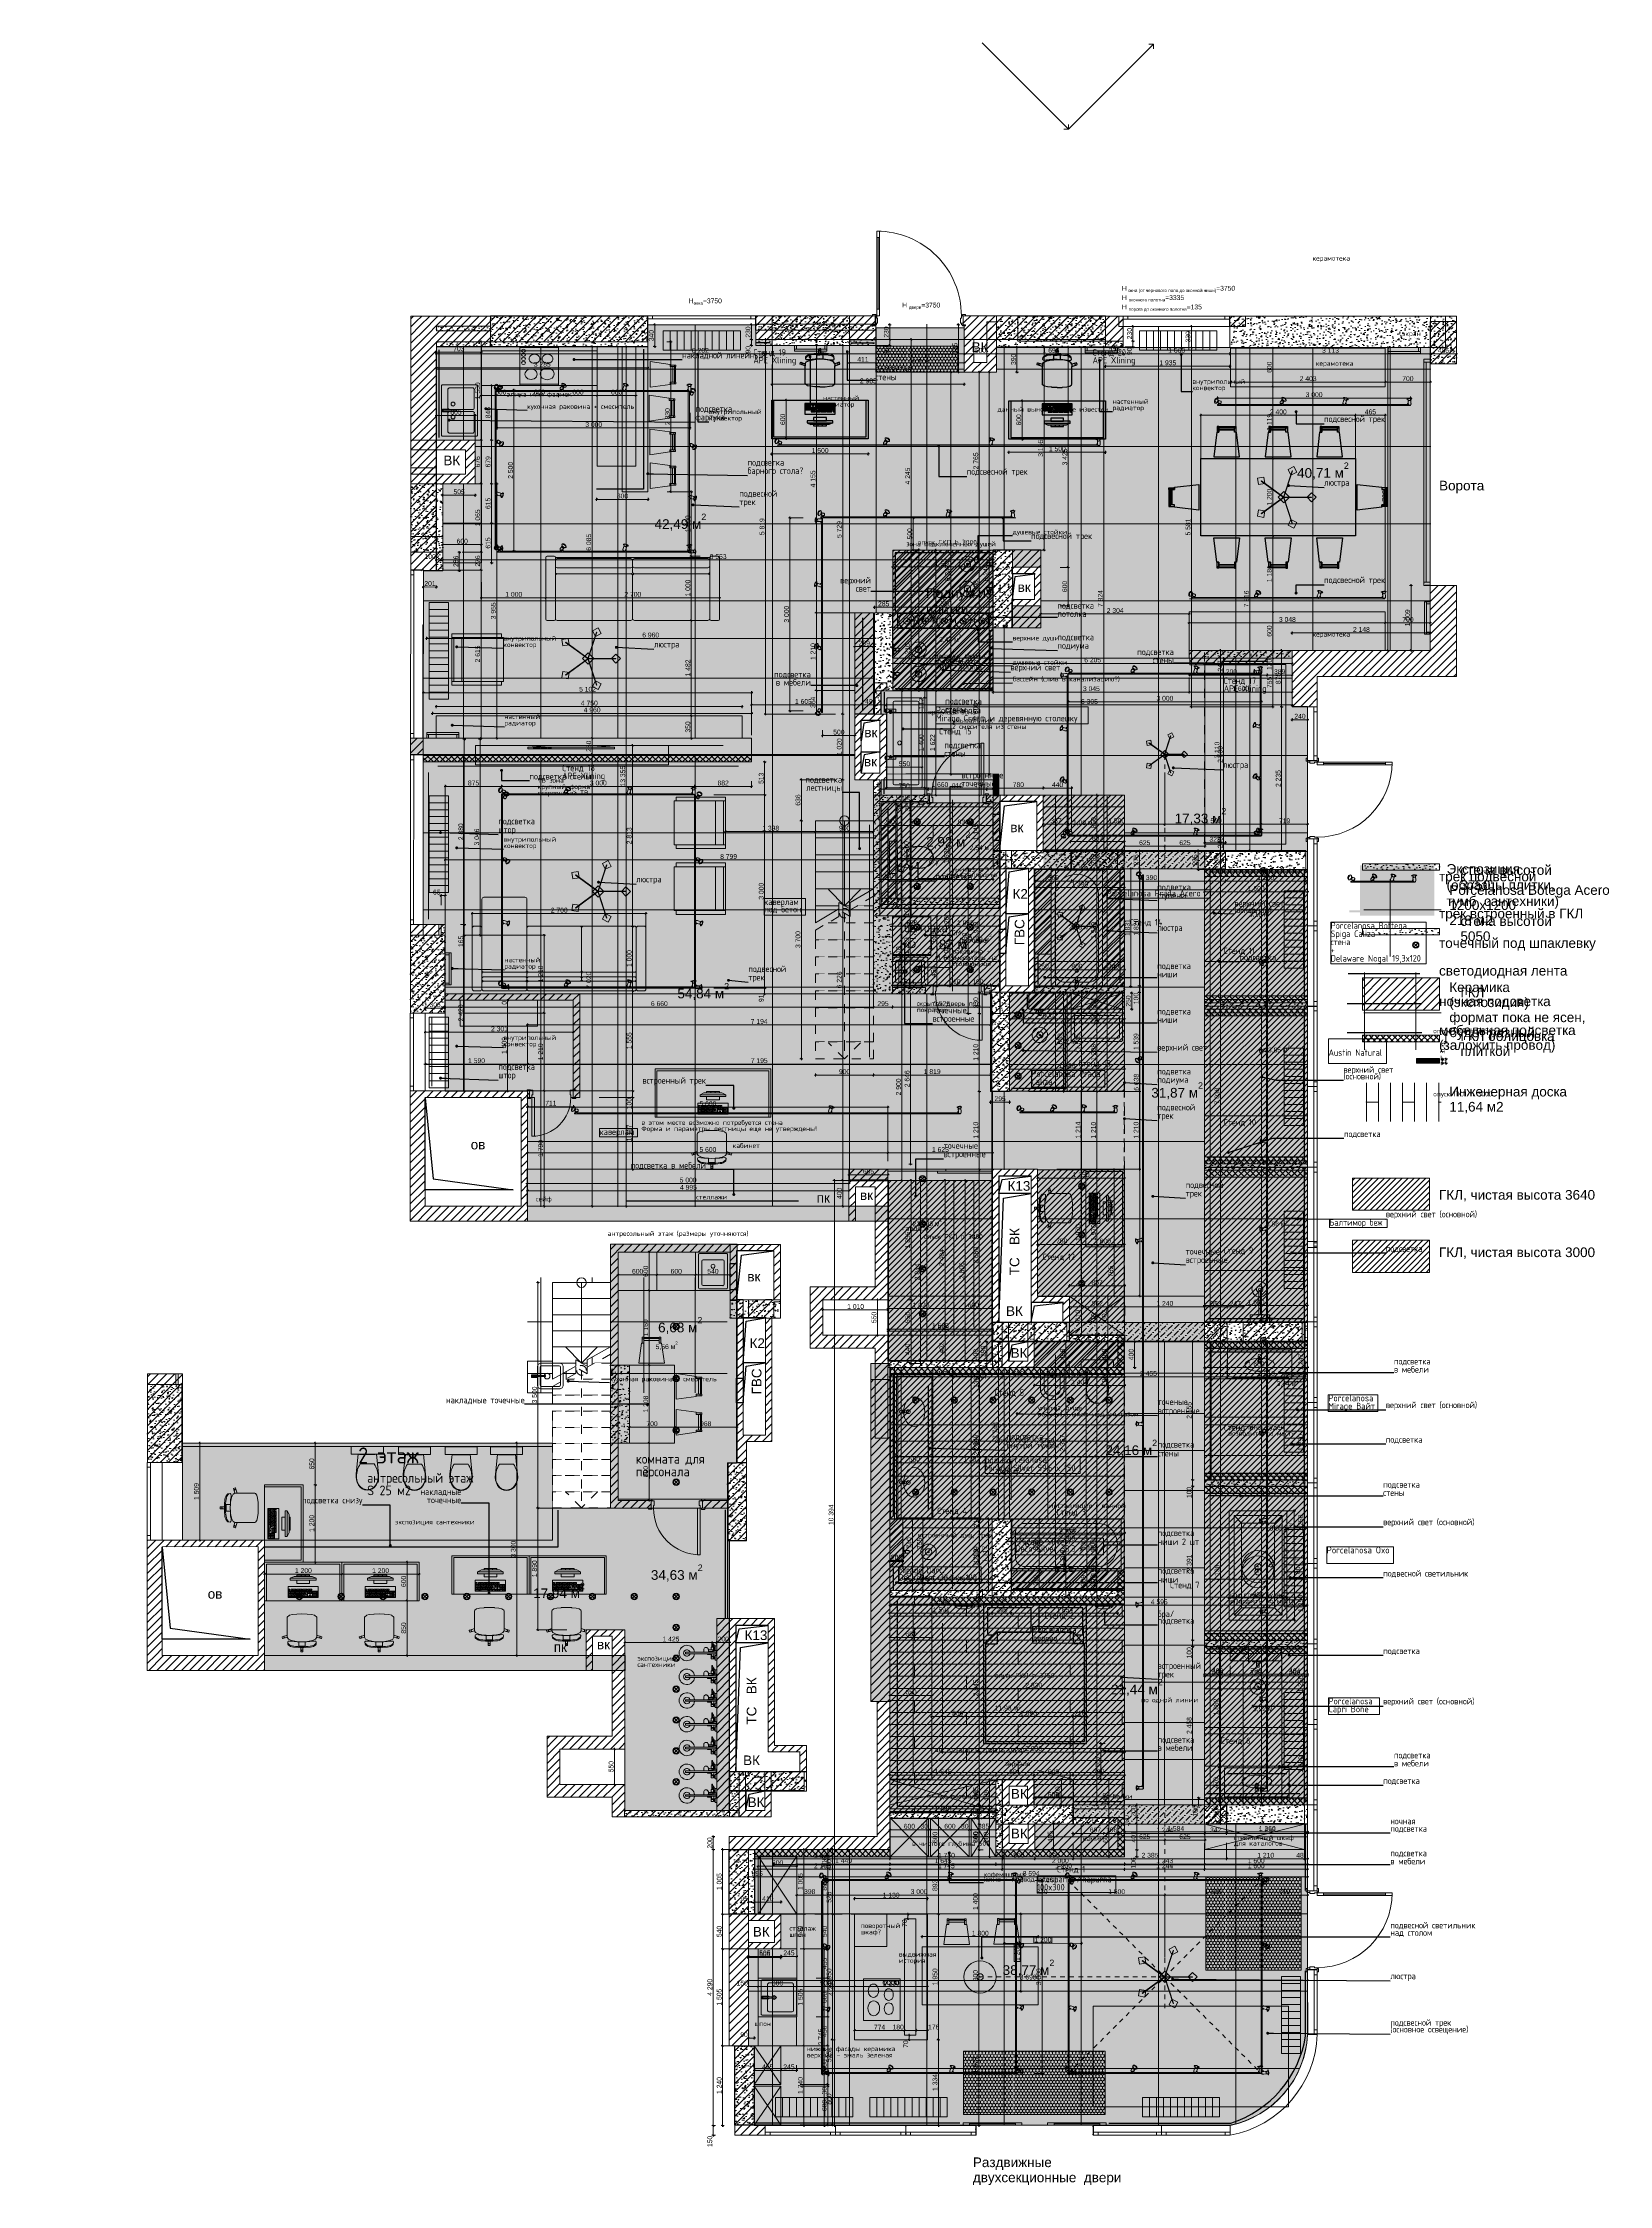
# Model space of a CAD drawing. Header units: millimetres. Extents: x 2336463 to 2579121, y 595385 to 778077.
# Drawn here: x 2467935 to 2492275, y 688401 to 721686 of the extents above; entities that cross this region are included whole.
import ezdxf
from ezdxf.enums import TextEntityAlignment as Align

# ---------------------------------------------------------------- set-up
doc = ezdxf.new("R2010")
doc.units = ezdxf.units.MM
doc.header["$MEASUREMENT"] = 0
doc.header["$XCLIPFRAME"] = 0
for name, pattern in [('Wipeout_Contour', [1000, 0, -1000]), ('короткая штриховая', [141.111111, 70.555556, -70.555556]), ('Пунктирная', [88.194442, 0, -88.194442]), ('Штриховая', [282.222223, 141.111112, -141.111112])]:
    doc.linetypes.add(name, pattern=pattern)
for name, color, linetype in [('+ план экспозиций', 7, 'Continuous'), ('+возводимые стены', 7, 'Continuous'), ('+демонтаж', 7, 'Continuous'), ('+обмер', 7, 'Continuous'), ('+план полов', 7, 'Continuous'), ('+размер возводимые стены', 7, 'Continuous'), ('+светильники размеры', 7, 'Continuous'), ('1 Планировка', 7, 'Continuous'), ('1 Планировка размеры', 7, 'Continuous'), ('Интерьер - Мебель', 7, 'Continuous'), ('Конструктив - Лестницы', 7, 'Continuous'), ('Конструктив - Стены Несущие', 7, 'Continuous'), ('Сантехника', 7, 'Continuous'), ('сит план', 7, 'Continuous')]:
    doc.layers.add(name, color=color, linetype=linetype)
for name, color, linetype, lineweight in [('+ план экспозиций_Ном._пера__1', 7, 'Continuous', 13), ('+возводимые стены шриховка_Ном._пера__1', 7, 'Continuous', 13), ('+возводимые стены_Ном._пера__1', 7, 'Continuous', 13), ('+возводимые стены_Ном._пера__101', 252, 'Continuous', 5), ('+демонтаж_Ном._пера__101', 252, 'Continuous', 5), ('+комнаты_Ном._пера__1', 7, 'Continuous', 13), ('+обмер_Ном._пера__1', 7, 'Continuous', 13), ('+план полов_Ном._пера__1', 7, 'Continuous', 13), ('+план полов_Ном._пера__19', 255, 'Continuous', 0), ('+план полов_Ном._пера__5', 5, 'Continuous', 13), ('+план полов_Ном._пера__74', 255, 'Continuous', 0), ('+потолки_Ном._пера__1', 7, 'Continuous', 13), ('+потолки_Ном._пера__5', 5, 'Continuous', 13), ('+радиаторы_Ном._пера__20', 1, 'Continuous', 0), ('+размер планировка_Ном._пера__1', 7, 'Continuous', 13), ('+размер планировка_Ном._пера__19', 255, 'Continuous', 0), ('+размер планировка_Ном._пера__74', 255, 'Continuous', 0), ('+стена с дверью_Ном._пера__1', 7, 'Continuous', 13), ('+ТП_Ном._пера__1', 7, 'Continuous', 13), ('1 Планировка_Ном._пера__1', 7, 'Continuous', 13), ('MEP - Электрооборудование.ЭО_Ном._пера__1', 7, 'Continuous', 13), ('MEP - Электрооборудование.ЭО_Ном._пера__101', 252, 'Continuous', 5), ('MEP - Электрооборудование.ЭО_Ном._пера__5', 5, 'Continuous', 13), ('Двери ARCHICAD_Ном._пера__1', 7, 'Continuous', 13), ('Интерьер - Мебель_Ном._пера__1', 7, 'Continuous', 13), ('Интерьер - Мебель_Ном._пера__19', 255, 'Continuous', 0), ('Конструктив - Стены Несущие_Ном._пера__1', 7, 'Continuous', 13), ('Конструктив - Стены Несущие_Ном._пера__21', 7, 'Continuous', 30), ('Окна ARCHICAD_Ном._пера__1', 7, 'Continuous', 13), ('Сантехника_Ном._пера__1', 7, 'Continuous', 13), ('Сантехника_Ном._пера__5', 5, 'Continuous', 13), ('сит план_Ном._пера__1', 7, 'Continuous', 13), ('сит план_Ном._пера__21', 7, 'Continuous', 30)]:
    doc.layers.add(name, color=color, linetype=linetype, lineweight=lineweight)
for name, color, linetype, lineweight, true_color in [('+ план экспозиций_Ном._пера__242', 7, 'Continuous', 13, 0x1b55b5), ('+ план экспозиций_Ном._пера__58', 7, 'Continuous', 5, 0xdf0000), ('+возводимые стены шриховка_Ном._пера__102', 7, 'Continuous', 5, 0xcccccc), ('+возводимые стены шриховка_Ном._пера__183', 7, 'Continuous', 0, 0xe8e8e8), ('+возводимые стены шриховка_Ном._пера__242', 7, 'Continuous', 13, 0x1b55b5), ('+возводимые стены шриховка_Ном._пера__9', 7, 'Continuous', 15, 0x3dad99), ('+возводимые стены_Ном._пера__169', 7, 'Continuous', 5, 0x68b353), ('+возводимые стены_Ном._пера__242', 7, 'Continuous', 13, 0x1b55b5), ('+возводимые стены_Ном._пера__8', 7, 'Continuous', 15, 0xa80f02), ('+возводимые стены_Ном._пера__9', 7, 'Continuous', 15, 0x3dad99), ('+демонтаж_Ном._пера__102', 7, 'Continuous', 5, 0xcccccc), ('+демонтаж_Ном._пера__180', 7, 'Continuous', 5, 0xd6cda7), ('+комнаты_Ном._пера__119', 7, 'Continuous', 0, 0xdecbcb), ('+комнаты_Ном._пера__166', 7, 'Continuous', 5, 0x97cbff), ('+комнаты_Ном._пера__177', 7, 'Continuous', 5, 0xf7e046), ('+комнаты_Ном._пера__242', 7, 'Continuous', 13, 0x1b55b5), ('+комнаты_Ном._пера__9', 7, 'Continuous', 15, 0x3dad99), ('+обмер_Ном._пера__242', 7, 'Continuous', 13, 0x1b55b5), ('+план полов_Ном._пера__242', 7, 'Continuous', 13, 0x1b55b5), ('+потолки размеры_Ном._пера__242', 7, 'Continuous', 13, 0x1b55b5), ('+потолки_Ном._пера__104', 7, 'Continuous', 5, 0x96e196), ('+радиаторы_Ном._пера__58', 7, 'Continuous', 5, 0xdf0000), ('+развертка_Ном._пера__242', 7, 'Continuous', 13, 0x1b55b5), ('+развертка_Ном._пера__58', 7, 'Continuous', 5, 0xdf0000), ('+размер возводимые стены_Ном._пера__162', 7, 'Continuous', 5, 0xaaaaaa), ('+размер возводимые стены_Ном._пера__242', 7, 'Continuous', 13, 0x1b55b5), ('+размер планировка_Ном._пера__242', 7, 'Continuous', 13, 0x1b55b5), ('+размер планировка_Ном._пера__58', 7, 'Continuous', 5, 0xdf0000), ('+размер планировка_Ном._пера__9', 7, 'Continuous', 15, 0x3dad99), ('+светильники размеры_Ном._пера__242', 7, 'Continuous', 13, 0x1b55b5), ('+стена с дверью_Ном._пера__242', 7, 'Continuous', 13, 0x1b55b5), ('+стена с дверью_Ном._пера__243', 7, 'Continuous', 13, 0xe25822), ('+ТП_Ном._пера__58', 7, 'Continuous', 5, 0xdf0000), ('1 Планировка размеры_Ном._пера__242', 7, 'Continuous', 13, 0x1b55b5), ('1 Планировка_Ном._пера__9', 7, 'Continuous', 15, 0x3dad99), ('MEP - Электрооборудование.ЭО_Ном._пера__24', 7, 'Continuous', 30, 0x029e21), ('MEP - Электрооборудование.ЭО_Ном._пера__35', 7, 'Continuous', 30, 0x2731ed), ('MEP - Электрооборудование.ЭО_Ном._пера__4', 7, 'Continuous', 15, 0x029e21), ('MEP - Электрооборудование.ЭО_Ном._пера__55', 7, 'Continuous', 30, 0xff0909), ('MEP - Электрооборудование.ЭО_Ном._пера__58', 7, 'Continuous', 5, 0xdf0000), ('Интерьер - Мебель_Ном._пера__102', 7, 'Continuous', 5, 0xcccccc), ('Интерьер - Мебель_Ном._пера__242', 7, 'Continuous', 13, 0x1b55b5), ('Интерьер - Мебель_Ном._пера__62', 7, 'Continuous', 25, 0xaaaaaa), ('Конструктив - Лестницы_Ном._пера__11', 7, 'Continuous', 15, 0x6c80ff), ('Конструктив - Стены Несущие_Ном._пера__162', 7, 'Continuous', 5, 0xaaaaaa), ('Конструктив - Стены Несущие_Ном._пера__242', 7, 'Continuous', 13, 0x1b55b5), ('Конструктив - Стены Несущие_Ном._пера__55', 7, 'Continuous', 30, 0xff0909), ('Сантехника_Ном._пера__45', 7, 'Continuous', 0, 0x76a6fe), ('сит план_Ном._пера__87', 7, 'Continuous', 20, 0x6a6a6a)]:
    doc.layers.add(name, color=color, linetype=linetype, lineweight=lineweight, true_color=true_color)
doc.styles.add('СГЕНЕРИР_СТИЛЬ_1', font='arial.ttf')
doc.styles.add('СГЕНЕРИР_СТИЛЬ_3', font='isocp.shx')
doc.styles.add('СГЕНЕРИР_СТИЛЬ_4', font='isocp.shx')
doc.linetypes.add('вешало', pattern='A,0,[1,Р”РёР·Р°Р№РЅ РїСЂРѕРµРєС‚ СЂР°Р±РѕС‡РёР№1.Shx,S=9.52381,R=0,X=0,Y=0],-1200,0', length=1200)
doc.linetypes.add('Сварной шов', pattern='A,0,[2,Р”РёР·Р°Р№РЅ РїСЂРѕРµРєС‚ СЂР°Р±РѕС‡РёР№1.Shx,S=0.079365,R=0,X=0,Y=0],-17,0', length=17)
doc.dimstyles.new('СГЕНЕРИР_СТИЛЬ__1', dxfattribs={"dimtxt": 75, "dimasz": 23.75, "dimexe": 0.18, "dimexo": 300, "dimgap": 0, "dimtad": 1, "dimtih": 1, "dimtoh": 1, "dimdec": 0, "dimzin": 0, "dimdsep": 46, "dimtxsty": 'СГЕНЕРИР_СТИЛЬ_1', "dimblk": 'ARROWHEAD_6', "dimblk1": 'ARROWHEAD_6', "dimblk2": 'ARROWHEAD_6', "dimcen": 0.09, "dimclrd": 256, "dimclre": 256, "dimclrt": 256, "dimazin": 0, "dimtfac": 1, "dimtdec": 4, "dimtmove": 0, "dimatfit": 3, "dimfxl": 0, "dimtolj": 1, "dimtzin": 0, "dimarcsym": 0})
doc.dimstyles.new('СГЕНЕРИР_СТИЛЬ__11', dxfattribs={"dimtxt": 0.18, "dimasz": 91.2, "dimexe": 0.18, "dimexo": 0.0625, "dimgap": 0, "dimtad": 0, "dimtih": 1, "dimtoh": 1, "dimdec": 4, "dimzin": 0, "dimdsep": 46, "dimcen": 0.09, "dimadec": 0, "dimazin": 0, "dimtfac": 1, "dimtdec": 4, "dimtmove": 0, "dimatfit": 3, "dimldrblk": 'ARROWHEAD_11', "dimfxl": 0, "dimtolj": 1, "dimtzin": 0, "dimarcsym": 0})
doc.dimstyles.new('СГЕНЕРИР_СТИЛЬ__2', dxfattribs={"dimtxt": 75, "dimasz": 23.75, "dimexe": 0.18, "dimexo": 300, "dimgap": 0, "dimtad": 1, "dimdec": 0, "dimzin": 0, "dimdsep": 46, "dimtxsty": 'СГЕНЕРИР_СТИЛЬ_1', "dimblk": 'ARROWHEAD_6', "dimblk1": 'ARROWHEAD_6', "dimblk2": 'ARROWHEAD_6', "dimcen": 0.09, "dimclrd": 256, "dimclre": 256, "dimclrt": 256, "dimazin": 0, "dimtfac": 1, "dimtdec": 4, "dimtmove": 0, "dimatfit": 3, "dimfxl": 0, "dimtolj": 1, "dimtzin": 0, "dimarcsym": 0})
doc.dimstyles.new('СГЕНЕРИР_СТИЛЬ__3', dxfattribs={"dimtxt": 75, "dimasz": 23.75, "dimexe": 0.18, "dimexo": 300, "dimgap": 0, "dimtad": 1, "dimdec": 0, "dimzin": 0, "dimdsep": 46, "dimtxsty": 'СГЕНЕРИР_СТИЛЬ_1', "dimblk": 'ARROWHEAD_6', "dimblk1": 'ARROWHEAD_6', "dimblk2": 'ARROWHEAD_6', "dimcen": 0.09, "dimclrd": 256, "dimclre": 256, "dimclrt": 256, "dimazin": 0, "dimtfac": 1, "dimtdec": 4, "dimtmove": 2, "dimatfit": 3, "dimfxl": 0, "dimtolj": 1, "dimtzin": 0, "dimarcsym": 0})
doc.dimstyles.new('СГЕНЕРИР_СТИЛЬ__5', dxfattribs={"dimtxt": 75, "dimasz": 23.75, "dimexe": 0.18, "dimexo": 300, "dimgap": 0, "dimtad": 1, "dimdec": 0, "dimzin": 0, "dimdsep": 46, "dimtxsty": 'СГЕНЕРИР_СТИЛЬ_1', "dimblk": 'ARROWHEAD_6', "dimblk1": 'ARROWHEAD_6', "dimblk2": 'ARROWHEAD_6', "dimcen": 0.09, "dimclrd": 256, "dimclre": 256, "dimclrt": 255, "dimazin": 0, "dimtfac": 1, "dimtdec": 4, "dimtmove": 0, "dimatfit": 3, "dimfxl": 0, "dimtolj": 1, "dimtzin": 0, "dimarcsym": 0})
doc.dimstyles.new('СГЕНЕРИР_СТИЛЬ__6', dxfattribs={"dimtxt": 75, "dimasz": 23.75, "dimexe": 0.18, "dimexo": 300, "dimgap": 0, "dimtad": 1, "dimtih": 1, "dimtoh": 1, "dimdec": 0, "dimzin": 0, "dimdsep": 46, "dimtxsty": 'СГЕНЕРИР_СТИЛЬ_1', "dimblk": 'ARROWHEAD_6', "dimblk1": 'ARROWHEAD_6', "dimblk2": 'ARROWHEAD_6', "dimcen": 0.09, "dimclrd": 256, "dimclre": 256, "dimclrt": 255, "dimazin": 0, "dimtfac": 1, "dimtdec": 4, "dimtmove": 0, "dimatfit": 3, "dimfxl": 0, "dimtolj": 1, "dimtzin": 0, "dimarcsym": 0})
doc.dimstyles.new('СГЕНЕРИР_СТИЛЬ__8', dxfattribs={"dimtxt": 25, "dimasz": 23.75, "dimexe": 0.18, "dimexo": 300, "dimgap": 0, "dimtad": 1, "dimdec": 0, "dimzin": 0, "dimdsep": 46, "dimtxsty": 'СГЕНЕРИР_СТИЛЬ_1', "dimblk": 'ARROWHEAD_6', "dimblk1": 'ARROWHEAD_6', "dimblk2": 'ARROWHEAD_6', "dimcen": 0.09, "dimclrd": 256, "dimclre": 256, "dimclrt": 256, "dimazin": 0, "dimtfac": 1, "dimtdec": 4, "dimtmove": 0, "dimatfit": 3, "dimfxl": 0, "dimtolj": 1, "dimtzin": 0, "dimarcsym": 0})
picture_1 = doc.add_image_def('image1.jpg', size_in_pixel=(198, 102))
pattern_1 = [(45, (2086872.015, 585813.686), (-45.961939, 45.961939), []), (135, (2086872.015, 585813.686), (45.961939, 45.961939), [])]
pattern_2 = [(45, (2086872.015, 585813.69), (-63.639609, 63.639609), [])]
pattern_3 = [(45, (2086872.01, 585813.69), (-91.92388, 91.92388), [97.499996, -32.5, 0, -32.5]), (45, (2086883.5, 585917.1), (-91.92388, 91.92388), [97.499996, -32.5, 0, -32.5])]
pattern_4 = [(45, (2086872.015, 585988.686), (-55.684659, 55.684659), [0, -52.5, 0, -78.75]), (110, (2087047.015, 585988.686), (74.000794, 26.934086), [0, -38.5, 0, -66.5])]
pattern_5 = [(0, (2086872, 585813.7), (0, 1200), []), (90, (2086872, 585813.7), (-1200, 0), [])]
pattern_6 = [(0, (2086872, 585813.7), (0, 800), []), (90, (2086872, 585813.7), (-800, 0), [])]
pattern_7 = [(45, (2086872.015, 585813.686), (-45.961939, 45.961939), [])]
pattern_8 = [(90, (2086872.015, 585813.686), (-51.961524, 0), [30, -60]), (90, (2086846.034, 585858.686), (-51.961524, 0), [30, -60]), (150, (2086872.015, 585843.686), (25.980762, 45), [30, -60]), (150, (2086820.053, 585843.686), (25.980762, 45), [30, -60]), (210, (2086872.015, 585813.686), (-25.980762, 45), [30, -60]), (210, (2086820.053, 585813.686), (-25.980762, 45), [30, -60])]
pattern_9 = [(50, (2086872.01, 585813.69), (-182.18467, 15.939086), [19.05, -209.55]), (355, (2086872.01, 585813.69), (-35.24342, 191.056845), [15.24, -167.640584]), (100.451445, (2086887.2, 585812.36), (146.94125, 175.11775), [16.19001, -178.090245]), (46.1842, (2086872.01, 585864.49), (-271.07904, 42.04233), [28.575, -314.325]), (96.63556, (2086894.6, 585860.98), (237.40413, 247.42612), [24.28502, -267.1356]), (351.18415, (2086872.01, 585864.49), (237.40413, 247.42612), [22.85997, -251.45973]), (21, (2086897.41, 585851.79), (-151.61439, 102.2652), [19.05, -209.55]), (326, (2086897.41, 585851.79), (61.80203, 184.18797), [15.24, -167.64]), (71.451445, (2086910.05, 585843.26), (213.41642, 81.92277), [16.19001, -178.08994]), (37.5, (2086872.015, 585813.686), (3.088603, 84.555039), [0, -165.608, 0, -170.18, 0, -168.275]), (7.5, (2086872.015, 585813.69), (66.819663, 100.180575), [0, -97.028, 0, -161.798, 0, -64.135]), (327.5, (2086815.37, 585813.686), (-135.590595, 5.728744), [0, -63.5, 0, -198.12, 0, -262.89]), (317.5, (2086789.97, 585813.69), (148.12918, 25.42649), [0, -82.55, 0, -131.572, 0, -186.69])]

# ---------------------------------------------------------------- blocks, each defined once
blk = doc.blocks.new('Лестница_1', base_point=(2086872, 585814))
at = {"color": 254, "linetype": 'Wipeout_Contour', "lineweight": 0, "ltscale": 10319451.07009148}
blk.add_wipeout([(2480842, 709601), (2479942, 709601), (2479942, 709337), (2480842, 709337)], dxfattribs=at).dxf.layer = 'Конструктив - Лестницы'
at = {"layer": 'Конструктив - Лестницы_Ном._пера__11', "color": 171, "linetype": 'Continuous', "lineweight": 15, "true_color": 0x6c80ff}
for p, q in [((2480842, 709601), (2479942, 709601)), ((2479942, 709601), (2479942, 709337)), ((2479942, 709337), (2480842, 709337)), ((2480842, 709337), (2480842, 709601))]:
    blk.add_line(p, q, dxfattribs=at)
for start, end in [(0, 180), (180, 0)]:
    blk.add_arc((2480392, 709601), 75, start, end, dxfattribs=at)
at = {"color": 254, "linetype": 'Wipeout_Contour', "lineweight": 0, "ltscale": 10319160.4031585}
blk.add_wipeout([(2480842, 709337), (2479942, 709337), (2479942, 709072), (2480842, 709072)], dxfattribs=at).dxf.layer = 'Конструктив - Лестницы'
at = {"layer": 'Конструктив - Лестницы_Ном._пера__11', "color": 171, "linetype": 'Continuous', "lineweight": 15, "true_color": 0x6c80ff}
for p, q in [((2480842, 709337), (2479942, 709337)), ((2479942, 709337), (2479942, 709072)), ((2480392, 709601), (2480392, 709337)), ((2480842, 709072), (2480842, 709337)), ((2479942, 709072), (2480842, 709072))]:
    blk.add_line(p, q, dxfattribs=at)
at = {"color": 254, "linetype": 'Wipeout_Contour', "lineweight": 0, "ltscale": 10318869.83635256}
blk.add_wipeout([(2480842, 709072), (2479942, 709072), (2479942, 708808), (2480842, 708808)], dxfattribs=at).dxf.layer = 'Конструктив - Лестницы'
at = {"layer": 'Конструктив - Лестницы_Ном._пера__11', "color": 171, "linetype": 'Continuous', "lineweight": 15, "true_color": 0x6c80ff}
for p, q in [((2480842, 709072), (2479942, 709072)), ((2479942, 709072), (2479942, 708808)), ((2480842, 708808), (2480842, 709072)), ((2479942, 708808), (2480842, 708808))]:
    blk.add_line(p, q, dxfattribs=at)
at = {"color": 254, "linetype": 'Wipeout_Contour', "lineweight": 0, "ltscale": 10318579.36966911}
blk.add_wipeout([(2480842, 708808), (2479942, 708808), (2479942, 708544), (2480842, 708544)], dxfattribs=at).dxf.layer = 'Конструктив - Лестницы'
at = {"layer": 'Конструктив - Лестницы_Ном._пера__11', "color": 171, "linetype": 'Continuous', "lineweight": 15, "true_color": 0x6c80ff}
for p, q in [((2480842, 708808), (2479942, 708808)), ((2479942, 708808), (2479942, 708544)), ((2480842, 708544), (2480842, 708808)), ((2479942, 708544), (2480842, 708544))]:
    blk.add_line(p, q, dxfattribs=at)
at = {"color": 254, "linetype": 'Wipeout_Contour', "lineweight": 0, "ltscale": 20636027.62338345}
blk.add_wipeout([(2479942, 708544), (2479942, 708280), (2480306, 708280), (2480306, 708329), (2480392, 708280), (2480479, 708280), (2480479, 708330), (2480842, 708544)], dxfattribs=at).dxf.layer = 'Конструктив - Лестницы'
at = {"layer": 'Конструктив - Лестницы_Ном._пера__11', "color": 171, "linetype": 'Continuous', "lineweight": 15, "true_color": 0x6c80ff}
for p, q in [((2480842, 708544), (2479942, 708544)), ((2479942, 708544), (2479942, 708280)), ((2479942, 708280), (2480306, 708280)), ((2480392, 708280), (2480479, 708280))]:
    blk.add_line(p, q, dxfattribs=at)
at = {"color": 254, "linetype": 'Wipeout_Contour', "lineweight": 0, "ltscale": 10317026.3521864}
blk.add_wipeout([(2479942, 708280), (2479942, 708015), (2480306, 708229), (2480306, 708280)], dxfattribs=at).dxf.layer = 'Конструктив - Лестницы'
at = {"layer": 'Конструктив - Лестницы_Ном._пера__11', "color": 171, "linetype": 'Continuous', "lineweight": 15, "true_color": 0x6c80ff}
blk.add_line((2479942, 708280), (2479942, 708015), dxfattribs=at)
at = {"color": 254, "linetype": 'Wipeout_Contour', "lineweight": 0, "ltscale": 7738759.808757633}
blk.add_wipeout([(2480479, 708280), (2480392, 708280), (2480479, 708230)], dxfattribs=at).dxf.layer = 'Конструктив - Лестницы'
at = {"layer": 'Конструктив - Лестницы_Ном._пера__11', "color": 171, "linetype": 'Continuous', "lineweight": 15, "true_color": 0x6c80ff}
for p, q in [((2480306, 708280), (2479942, 708280)), ((2480479, 708280), (2480392, 708280))]:
    blk.add_line(p, q, dxfattribs=at)
at = {"color": 254, "linetype": 'Wipeout_Contour', "lineweight": 0, "ltscale": 7739703.267245051}
blk.add_wipeout([(2480590, 708280), (2480842, 708280), (2480842, 708428)], dxfattribs=at).dxf.layer = 'Конструктив - Лестницы'
at = {"layer": 'Конструктив - Лестницы_Ном._пера__11', "color": 171, "linetype": 'Штриховая', "lineweight": 15, "true_color": 0x6c80ff}
for p, q in [((2480842, 708280), (2480842, 708428)), ((2480590, 708280), (2480842, 708280))]:
    blk.add_line(p, q, dxfattribs=at)
at = {"color": 254, "linetype": 'Wipeout_Contour', "lineweight": 0, "ltscale": 20636827.65622104}
blk.add_wipeout([(2480140, 708015), (2480842, 708015), (2480842, 708280), (2480590, 708280), (2480479, 708214), (2480479, 708114), (2480306, 708213), (2480306, 708113)], dxfattribs=at).dxf.layer = 'Конструктив - Лестницы'
at = {"layer": 'Конструктив - Лестницы_Ном._пера__11', "color": 171, "linetype": 'Continuous', "lineweight": 15, "true_color": 0x6c80ff}
for p, q in [((2480392, 709337), (2480392, 708280)), ((2480392, 708280), (2480142, 708530)), ((2480479, 708230), (2480306, 708329)), ((2480306, 708329), (2480306, 708229)), ((2480642, 708530), (2480392, 708280)), ((2480842, 708544), (2480479, 708330)), ((2480479, 708330), (2480479, 708230))]:
    blk.add_line(p, q, dxfattribs=at)
at = {"layer": 'Конструктив - Лестницы_Ном._пера__11', "color": 171, "linetype": 'Штриховая', "lineweight": 15, "true_color": 0x6c80ff}
for p, q in [((2480842, 708428), (2480479, 708214)), ((2480140, 708015), (2480842, 708015)), ((2480842, 708280), (2480590, 708280)), ((2480842, 708015), (2480842, 708280))]:
    blk.add_line(p, q, dxfattribs=at)
at = {"color": 254, "linetype": 'Wipeout_Contour', "lineweight": 0, "ltscale": 12896897.59057083}
blk.add_wipeout([(2479942, 707751), (2480842, 707751), (2480842, 708015), (2480140, 708015), (2479942, 707899)], dxfattribs=at).dxf.layer = 'Конструктив - Лестницы'
at = {"layer": 'Конструктив - Лестницы_Ном._пера__11', "color": 171, "linetype": 'Continuous', "lineweight": 15, "true_color": 0x6c80ff}
blk.add_line((2480306, 708229), (2479942, 708015), dxfattribs=at)
at = {"layer": 'Конструктив - Лестницы_Ном._пера__11', "color": 171, "linetype": 'Штриховая', "lineweight": 15, "true_color": 0x6c80ff}
for p, q in [((2480842, 708015), (2480140, 708015)), ((2480479, 708114), (2480306, 708213)), ((2480306, 708213), (2480306, 708113)), ((2480479, 708214), (2480479, 708114)), ((2480842, 707751), (2480842, 708015)), ((2479942, 707899), (2479942, 707751)), ((2479942, 707751), (2480842, 707751))]:
    blk.add_line(p, q, dxfattribs=at)
for start, end in [(0, 180), (180, 0)]:
    blk.add_arc((2480392, 708164), 75, start, end, dxfattribs=at)
at = {"color": 254, "linetype": 'Wipeout_Contour', "lineweight": 0, "ltscale": 10317418.50429644}
blk.add_wipeout([(2479942, 707751), (2479942, 707487), (2480842, 707487), (2480842, 707751)], dxfattribs=at).dxf.layer = 'Конструктив - Лестницы'
at = {"layer": 'Конструктив - Лестницы_Ном._пера__11', "color": 171, "linetype": 'Штриховая', "lineweight": 15, "true_color": 0x6c80ff}
for p, q in [((2480306, 708113), (2479942, 707899)), ((2480842, 707751), (2479942, 707751)), ((2479942, 707751), (2479942, 707487)), ((2480842, 707487), (2480842, 707751)), ((2479942, 707487), (2480842, 707487))]:
    blk.add_line(p, q, dxfattribs=at)
at = {"color": 254, "linetype": 'Wipeout_Contour', "lineweight": 0, "ltscale": 10317128.53834564}
blk.add_wipeout([(2479942, 707487), (2479942, 707222), (2480842, 707222), (2480842, 707487)], dxfattribs=at).dxf.layer = 'Конструктив - Лестницы'
at = {"layer": 'Конструктив - Лестницы_Ном._пера__11', "color": 171, "linetype": 'Штриховая', "lineweight": 15, "true_color": 0x6c80ff}
for p, q in [((2480842, 707487), (2479942, 707487)), ((2479942, 707487), (2479942, 707222)), ((2480842, 707222), (2480842, 707487)), ((2479942, 707222), (2480842, 707222))]:
    blk.add_line(p, q, dxfattribs=at)
at = {"color": 254, "linetype": 'Wipeout_Contour', "lineweight": 0, "ltscale": 10316838.67256804}
blk.add_wipeout([(2479942, 707222), (2479942, 706958), (2480842, 706958), (2480842, 707222)], dxfattribs=at).dxf.layer = 'Конструктив - Лестницы'
at = {"layer": 'Конструктив - Лестницы_Ном._пера__11', "color": 171, "linetype": 'Штриховая', "lineweight": 15, "true_color": 0x6c80ff}
for p, q in [((2480842, 707222), (2479942, 707222)), ((2479942, 707222), (2479942, 706958)), ((2480842, 706958), (2480842, 707222)), ((2479942, 706958), (2480842, 706958))]:
    blk.add_line(p, q, dxfattribs=at)
at = {"color": 254, "linetype": 'Wipeout_Contour', "lineweight": 0, "ltscale": 10316548.90697208}
blk.add_wipeout([(2479942, 706958), (2479942, 706694), (2480842, 706694), (2480842, 706958)], dxfattribs=at).dxf.layer = 'Конструктив - Лестницы'
at = {"layer": 'Конструктив - Лестницы_Ном._пера__11', "color": 171, "linetype": 'Штриховая', "lineweight": 15, "true_color": 0x6c80ff}
for p, q in [((2480842, 706958), (2479942, 706958)), ((2479942, 706958), (2479942, 706694)), ((2479942, 706694), (2480842, 706694)), ((2480842, 706694), (2480842, 706958))]:
    blk.add_line(p, q, dxfattribs=at)
at = {"color": 254, "linetype": 'Wipeout_Contour', "lineweight": 0, "ltscale": 10316259.24154559}
blk.add_wipeout([(2479942, 706694), (2479942, 706430), (2480842, 706430), (2480842, 706694)], dxfattribs=at).dxf.layer = 'Конструктив - Лестницы'
at = {"layer": 'Конструктив - Лестницы_Ном._пера__11', "color": 171, "linetype": 'Штриховая', "lineweight": 15, "true_color": 0x6c80ff}
for p, q in [((2480842, 706694), (2479942, 706694)), ((2479942, 706694), (2479942, 706430)), ((2480842, 706430), (2480842, 706694)), ((2479942, 706430), (2480842, 706430))]:
    blk.add_line(p, q, dxfattribs=at)
at = {"color": 254, "linetype": 'Wipeout_Contour', "lineweight": 0, "ltscale": 10315969.67631763}
blk.add_wipeout([(2479942, 706430), (2479942, 706165), (2480842, 706165), (2480842, 706430)], dxfattribs=at).dxf.layer = 'Конструктив - Лестницы'
at = {"layer": 'Конструктив - Лестницы_Ном._пера__11', "color": 171, "linetype": 'Штриховая', "lineweight": 15, "true_color": 0x6c80ff}
for p, q in [((2480842, 706430), (2479942, 706430)), ((2479942, 706430), (2479942, 706165)), ((2480842, 706165), (2480842, 706430)), ((2479942, 706165), (2480842, 706165))]:
    blk.add_line(p, q, dxfattribs=at)
at = {"color": 254, "linetype": 'Wipeout_Contour', "lineweight": 0, "ltscale": 10315680.21131727}
blk.add_wipeout([(2479942, 706165), (2479942, 705901), (2480842, 705901), (2480842, 706165)], dxfattribs=at).dxf.layer = 'Конструктив - Лестницы'
at = {"layer": 'Конструктив - Лестницы_Ном._пера__11', "color": 171, "linetype": 'Штриховая', "lineweight": 15, "true_color": 0x6c80ff}
for p, q in [((2480392, 708164), (2480392, 706165)), ((2480842, 706165), (2479942, 706165)), ((2479942, 706165), (2479942, 705901)), ((2480392, 705901), (2480142, 706151)), ((2480392, 706165), (2480392, 705901)), ((2480642, 706151), (2480392, 705901)), ((2480842, 705901), (2480842, 706165)), ((2479942, 705901), (2480842, 705901))]:
    blk.add_line(p, q, dxfattribs=at)
blk = doc.blocks.new('*X10', base_point=(2086872, 585814))
at = {"layer": '+план полов_Ном._пера__1', "color": 7, "linetype": 'Continuous', "lineweight": 13}
for p, q in [((2481098, 697429), (2482287, 697429)), ((2481481, 697429), (2481098, 697429)), ((2481481, 697429), (2481481, 697556)), ((2481481, 697429), (2481481, 697556)), ((2483093, 697429), (2481481, 697429)), ((2482287, 697242), (2482287, 697429)), ((2482287, 697242), (2482287, 697429)), ((2482287, 697429), (2483093, 697429)), ((2483093, 697429), (2484707, 697429)), ((2483901, 697429), (2483093, 697429)), ((2483901, 697429), (2483901, 697556)), ((2483901, 697429), (2483901, 697556)), ((2484742, 697429), (2483901, 697429)), ((2484707, 697242), (2484707, 697429)), ((2484707, 697242), (2484707, 697429)), ((2484707, 697429), (2484742, 697429)), ((2481098, 697242), (2483093, 697242)), ((2482287, 697242), (2481098, 697242)), ((2483093, 697055), (2481098, 697055)), ((2481098, 697055), (2481481, 697055)), ((2481481, 696868), (2481481, 697055)), ((2481481, 696868), (2481481, 697055)), ((2481481, 697055), (2483093, 697055)), ((2483093, 697242), (2482287, 697242)), ((2483093, 697055), (2483093, 697242)), ((2483093, 697242), (2484742, 697242)), ((2484707, 697242), (2483093, 697242)), ((2483093, 697055), (2483093, 697242)), ((2484742, 697055), (2483093, 697055)), ((2483093, 697055), (2483901, 697055)), ((2483901, 696868), (2483901, 697055)), ((2483901, 696868), (2483901, 697055)), ((2483901, 697055), (2484742, 697055)), ((2484742, 697242), (2484707, 697242)), ((2481098, 696868), (2482287, 696868)), ((2481481, 696868), (2481098, 696868)), ((2481098, 696681), (2483093, 696681)), ((2482287, 696681), (2481098, 696681)), ((2483093, 696868), (2481481, 696868)), ((2482287, 696681), (2482287, 696868)), ((2482287, 696681), (2482287, 696868)), ((2482287, 696868), (2483093, 696868)), ((2483093, 696681), (2482287, 696681)), ((2483093, 696868), (2484707, 696868)), ((2483901, 696868), (2483093, 696868)), ((2483093, 696494), (2483093, 696681)), ((2483093, 696681), (2484742, 696681)), ((2484707, 696681), (2483093, 696681)), ((2483093, 696494), (2483093, 696681)), ((2484742, 696868), (2483901, 696868)), ((2484707, 696681), (2484707, 696868)), ((2484707, 696681), (2484707, 696868)), ((2484707, 696868), (2484742, 696868)), ((2484742, 696681), (2484707, 696681)), ((2483093, 696494), (2481098, 696494)), ((2481098, 696494), (2481481, 696494)), ((2481481, 696307), (2481481, 696494)), ((2481481, 696307), (2481481, 696494)), ((2481481, 696494), (2483093, 696494)), ((2484742, 696494), (2483093, 696494)), ((2483093, 696494), (2483901, 696494)), ((2483901, 696307), (2483901, 696494)), ((2483901, 696307), (2483901, 696494)), ((2483901, 696494), (2484742, 696494)), ((2481098, 696307), (2482287, 696307)), ((2481481, 696307), (2481098, 696307)), ((2481098, 696120), (2483093, 696120)), ((2482287, 696120), (2481098, 696120)), ((2483093, 696307), (2481481, 696307)), ((2482287, 696120), (2482287, 696307)), ((2482287, 696120), (2482287, 696307)), ((2482287, 696307), (2483093, 696307)), ((2483093, 696120), (2482287, 696120)), ((2483093, 696307), (2484707, 696307)), ((2483901, 696307), (2483093, 696307)), ((2483093, 695933), (2483093, 696120)), ((2483093, 696120), (2484742, 696120)), ((2484707, 696120), (2483093, 696120)), ((2483093, 695933), (2483093, 696120)), ((2484742, 696307), (2483901, 696307)), ((2484707, 696120), (2484707, 696307)), ((2484707, 696120), (2484707, 696307)), ((2484707, 696307), (2484742, 696307)), ((2484742, 696120), (2484707, 696120)), ((2483093, 695933), (2481098, 695933)), ((2481098, 695933), (2481481, 695933)), ((2481098, 695746), (2482287, 695746)), ((2481481, 695746), (2481098, 695746)), ((2481481, 695746), (2481481, 695933)), ((2481481, 695746), (2481481, 695933)), ((2481481, 695933), (2483093, 695933)), ((2483093, 695746), (2481481, 695746)), ((2482287, 695559), (2482287, 695746)), ((2482287, 695559), (2482287, 695746)), ((2482287, 695746), (2483093, 695746)), ((2484742, 695933), (2483093, 695933)), ((2483093, 695933), (2483901, 695933)), ((2483093, 695746), (2484707, 695746)), ((2483901, 695746), (2483093, 695746)), ((2483901, 695746), (2483901, 695933)), ((2483901, 695746), (2483901, 695933)), ((2483901, 695933), (2484742, 695933)), ((2484742, 695746), (2483901, 695746)), ((2484707, 695559), (2484707, 695746)), ((2484707, 695559), (2484707, 695746)), ((2484707, 695746), (2484742, 695746)), ((2481098, 695559), (2483093, 695559)), ((2482287, 695559), (2481098, 695559)), ((2483093, 695372), (2481098, 695372)), ((2481098, 695372), (2481481, 695372)), ((2481481, 695185), (2481481, 695372)), ((2481481, 695185), (2481481, 695372)), ((2481481, 695372), (2483093, 695372)), ((2483093, 695559), (2482287, 695559)), ((2483093, 695372), (2483093, 695559)), ((2483093, 695559), (2484742, 695559)), ((2484707, 695559), (2483093, 695559)), ((2483093, 695372), (2483093, 695559)), ((2484742, 695372), (2483093, 695372)), ((2483093, 695372), (2483901, 695372)), ((2483901, 695185), (2483901, 695372)), ((2483901, 695185), (2483901, 695372)), ((2483901, 695372), (2484742, 695372)), ((2484742, 695559), (2484707, 695559)), ((2481098, 695185), (2482287, 695185)), ((2481481, 695185), (2481098, 695185)), ((2481098, 694998), (2483093, 694998)), ((2482287, 694998), (2481098, 694998)), ((2483093, 695185), (2481481, 695185)), ((2482287, 694998), (2482287, 695185)), ((2482287, 694998), (2482287, 695185)), ((2482287, 695185), (2483093, 695185)), ((2483093, 694998), (2482287, 694998)), ((2483093, 695185), (2484707, 695185)), ((2483901, 695185), (2483093, 695185)), ((2483093, 694811), (2483093, 694998)), ((2483093, 694998), (2484742, 694998)), ((2484707, 694998), (2483093, 694998)), ((2483093, 694811), (2483093, 694998)), ((2484742, 695185), (2483901, 695185)), ((2484707, 694998), (2484707, 695185)), ((2484707, 694998), (2484707, 695185)), ((2484707, 695185), (2484742, 695185)), ((2484742, 694998), (2484707, 694998)), ((2483093, 694811), (2481098, 694811)), ((2481098, 694811), (2481481, 694811)), ((2481481, 694624), (2481481, 694811)), ((2481481, 694624), (2481481, 694811)), ((2481481, 694811), (2483093, 694811)), ((2484742, 694811), (2483093, 694811)), ((2483093, 694811), (2483901, 694811)), ((2483901, 694624), (2483901, 694811)), ((2483901, 694624), (2483901, 694811)), ((2483901, 694811), (2484742, 694811)), ((2481098, 694624), (2482287, 694624)), ((2481481, 694624), (2481098, 694624)), ((2481098, 694437), (2482744, 694437)), ((2482287, 694437), (2481098, 694437)), ((2482744, 694624), (2481481, 694624)), ((2482287, 694437), (2482287, 694624)), ((2482287, 694437), (2482287, 694624)), ((2482287, 694624), (2482744, 694624)), ((2482744, 694437), (2482287, 694437)), ((2483335, 694624), (2484707, 694624)), ((2483901, 694624), (2483335, 694624)), ((2483335, 694437), (2484742, 694437)), ((2484707, 694437), (2483335, 694437)), ((2484742, 694624), (2483901, 694624)), ((2484707, 694437), (2484707, 694624)), ((2484707, 694437), (2484707, 694624)), ((2484707, 694624), (2484742, 694624)), ((2484742, 694437), (2484707, 694437)), ((2482744, 694250), (2481098, 694250)), ((2481098, 694250), (2481481, 694250)), ((2481481, 694203), (2481481, 694250)), ((2481481, 694203), (2481481, 694250)), ((2481481, 694250), (2482744, 694250)), ((2484742, 694250), (2483944, 694250)), ((2483944, 694250), (2484742, 694250))]:
    blk.add_line(p, q, dxfattribs=at)
for p in [(2481481, 697429), (2483901, 697429), (2482287, 697242), (2483093, 697055), (2483093, 697055), (2484707, 697242), (2481481, 696868), (2482287, 696681), (2483901, 696868), (2484707, 696681), (2483093, 696494), (2483093, 696494), (2481481, 696307), (2482287, 696120), (2483901, 696307), (2484707, 696120), (2481481, 695746), (2483093, 695933), (2483093, 695933), (2483901, 695746), (2482287, 695559), (2483093, 695372), (2483093, 695372), (2484707, 695559), (2481481, 695185), (2482287, 694998), (2483901, 695185), (2484707, 694998), (2483093, 694811), (2483093, 694811), (2481481, 694624), (2482287, 694437), (2483901, 694624), (2484707, 694437)]:
    blk.add_point(p, dxfattribs=at)
blk = doc.blocks.new('Штриховка_1', base_point=(2086872, 585814))
at = {"layer": '+план полов_Ном._пера__1', "color": 7, "linetype": 'Continuous', "lineweight": 13}
blk.add_blockref('*X10', (2086872, 585814), dxfattribs=at)
at = {"layer": '+план полов_Ном._пера__1', "color": 152, "lineweight": 13, "true_color": 0x1b55b5, "insert": (2482727, 695756), "char_height": 75, "attachment_point": 7, "style": 'СГЕНЕРИР_СТИЛЬ_1'}
blk.add_mtext('\\A1;{\\pql;\\fArial|b0|i0|c204|p38;11,93 м\\fArial|b0|i0|c204|p38;\\A1{\\H.66x;\\S2^  ;}}', dxfattribs=at)
blk = doc.blocks.new('*X12', base_point=(2086872, 585814))
at = {"layer": '+план полов_Ном._пера__1', "color": 7, "linetype": 'Continuous', "lineweight": 13}
for p, q in [((2488504, 705228), (2488504, 705528)), ((2488504, 705528), (2488504, 705228)), ((2488691, 705528), (2488691, 705228)), ((2488691, 705228), (2488691, 705528)), ((2488878, 705228), (2488878, 705528)), ((2488878, 705528), (2488878, 705228)), ((2489065, 705228), (2489065, 705528)), ((2489065, 705528), (2489065, 705228)), ((2489252, 705528), (2489252, 705228)), ((2489252, 705228), (2489252, 705528)), ((2489439, 705228), (2489439, 705528)), ((2489439, 705528), (2489439, 705228)), ((2489626, 705228), (2489626, 705528)), ((2489626, 705528), (2489626, 705228)), ((2488504, 705228), (2488691, 705228)), ((2488504, 704928), (2488504, 705228)), ((2488504, 705228), (2488504, 704928)), ((2488504, 705228), (2488691, 705228)), ((2488691, 705228), (2488691, 704928)), ((2488691, 704928), (2488691, 705228)), ((2488878, 705228), (2488878, 704928)), ((2488878, 704928), (2488878, 705228)), ((2489065, 705228), (2489252, 705228)), ((2489065, 704928), (2489065, 705228)), ((2489065, 705228), (2489065, 704928)), ((2489065, 705228), (2489252, 705228)), ((2489252, 705228), (2489252, 704928)), ((2489252, 704928), (2489252, 705228)), ((2489439, 705228), (2489439, 704928)), ((2489439, 704928), (2489439, 705228)), ((2489626, 705228), (2489665, 705228)), ((2489626, 704928), (2489626, 705228)), ((2489626, 705228), (2489626, 704928)), ((2489626, 705228), (2489665, 705228))]:
    blk.add_line(p, q, dxfattribs=at)
for p in [(2488504, 705228), (2488504, 705228), (2489065, 705228), (2489065, 705228), (2489626, 705228), (2489626, 705228)]:
    blk.add_point(p, dxfattribs=at)
blk = doc.blocks.new('Штриховка_2', base_point=(2086872, 585814))
at = {"layer": '+план полов_Ном._пера__1', "color": 7, "linetype": 'Continuous', "lineweight": 13}
blk.add_blockref('*X12', (2086872, 585814), dxfattribs=at)
blk = doc.blocks.new('Перекрытие_2', base_point=(2479405, 689337))
at = {"layer": '1 Планировка_Ном._пера__1', "color": 7, "linetype": 'Continuous', "lineweight": 13, "flags": 128}
blk.add_lwpolyline([(2479405, 689337), (2479405, 689937), (2478989, 689937), (2478989, 689337)], close=True, dxfattribs=at)
blk = doc.blocks.new('Перекрытие_3', base_point=(2479405, 689967))
at = {"layer": '1 Планировка_Ном._пера__1', "color": 7, "linetype": 'Continuous', "lineweight": 13, "flags": 128}
blk.add_lwpolyline([(2479405, 689967), (2479405, 690567), (2478989, 690567), (2478989, 689967)], close=True, dxfattribs=at)
blk = doc.blocks.new('Перекрытие_4', base_point=(2479650, 691017))
at = {"layer": '1 Планировка_Ном._пера__1', "color": 7, "linetype": 'Continuous', "lineweight": 13, "flags": 128}
blk.add_lwpolyline([(2479650, 691017), (2479650, 691617), (2479050, 691617), (2479050, 691017)], close=True, dxfattribs=at)
blk = doc.blocks.new('Перекрытие_5', base_point=(2479650, 691617))
at = {"layer": '1 Планировка_Ном._пера__1', "color": 7, "linetype": 'Continuous', "lineweight": 13, "flags": 128}
blk.add_lwpolyline([(2479650, 691617), (2479650, 692072), (2479050, 692072), (2479050, 691617)], close=True, dxfattribs=at)
blk = doc.blocks.new('Перекрытие_6', base_point=(2479649, 690567))
at = {"layer": '1 Планировка_Ном._пера__1', "color": 7, "linetype": 'Continuous', "lineweight": 13, "flags": 128}
blk.add_lwpolyline([(2479649, 690567), (2479649, 691017), (2479049, 691017), (2479049, 690567)], close=True, dxfattribs=at)
blk = doc.blocks.new('Перекрытие_7', base_point=(2479651, 692612))
at = {"layer": '1 Планировка_Ном._пера__1', "color": 7, "linetype": 'Continuous', "lineweight": 13, "flags": 128}
blk.add_lwpolyline([(2479651, 692612), (2479651, 693511), (2479051, 693511), (2479051, 692612)], close=True, dxfattribs=at)
blk = doc.blocks.new('Перекрытие_8', base_point=(2481680, 692611))
at = {"layer": '1 Планировка_Ном._пера__1', "color": 7, "linetype": 'Continuous', "lineweight": 13, "flags": 128}
blk.add_lwpolyline([(2481680, 692611), (2480550, 692611), (2480550, 690661), (2481680, 690661)], close=True, dxfattribs=at)
blk = doc.blocks.new('Перекрытие_9', base_point=(2481749, 697552))
at = {"layer": 'Интерьер - Мебель_Ном._пера__1', "color": 7, "linetype": 'Continuous', "lineweight": 13, "flags": 128}
blk.add_lwpolyline([(2481749, 697552), (2481099, 697552), (2481099, 694706), (2481749, 694706)], close=True, dxfattribs=at)
blk = doc.blocks.new('Перекрытие_10', base_point=(2485748, 712845))
at = {"layer": '1 Планировка_Ном._пера__1', "color": 7, "linetype": 'Continuous', "lineweight": 13, "flags": 128}
blk.add_lwpolyline([(2485748, 712845), (2485748, 712245), (2488796, 712245), (2488796, 712845)], close=True, dxfattribs=at)
blk = doc.blocks.new('Перекрытие_11', base_point=(2486393, 716944))
at = {"layer": '1 Планировка_Ном._пера__1', "color": 7, "linetype": 'Continuous', "lineweight": 13, "flags": 128}
blk.add_lwpolyline([(2486393, 716944), (2486393, 716344), (2488795, 716344), (2488795, 716944)], close=True, dxfattribs=at)
blk = doc.blocks.new('Перекрытие_12', base_point=(2481099, 694701))
at = {"layer": 'Интерьер - Мебель_Ном._пера__1', "color": 7, "linetype": 'Continuous', "lineweight": 13, "flags": 128}
blk.add_lwpolyline([(2481099, 694701), (2481099, 694203), (2482744, 694203), (2482744, 694701)], close=True, dxfattribs=at)
blk = doc.blocks.new('Перекрытие_13', base_point=(2481100, 694103))
at = {"layer": 'Интерьер - Мебель_Ном._пера__1', "color": 7, "linetype": 'Continuous', "lineweight": 13, "flags": 128}
blk.add_lwpolyline([(2481100, 694103), (2481100, 693504), (2481700, 693504), (2481700, 694103)], close=True, dxfattribs=at)
blk = doc.blocks.new('Перекрытие_14', base_point=(2483339, 694311))
at = {"layer": 'Интерьер - Мебель_Ном._пера__1', "color": 7, "linetype": 'Continuous', "lineweight": 13, "flags": 128}
blk.add_lwpolyline([(2483339, 694311), (2483944, 694311), (2483944, 694706), (2483339, 694706)], close=True, dxfattribs=at)
blk = doc.blocks.new('Перекрытие_15', base_point=(2481600, 692104))
at = {"layer": '1 Планировка_Ном._пера__1', "color": 7, "linetype": 'Continuous', "lineweight": 13, "flags": 128}
blk.add_lwpolyline([(2481600, 692104), (2481600, 691204), (2483400, 691204), (2483400, 692104)], close=True, dxfattribs=at)
blk = doc.blocks.new('Перекрытие_16', base_point=(2482360, 694103))
at = {"layer": 'Интерьер - Мебель_Ном._пера__1', "color": 7, "linetype": 'Continuous', "lineweight": 13, "flags": 128}
blk.add_lwpolyline([(2482360, 694103), (2482360, 693504), (2482745, 693504), (2482745, 694103)], close=True, dxfattribs=at)
blk = doc.blocks.new('Перекрытие_17', base_point=(2481729, 694103))
at = {"layer": 'Интерьер - Мебель_Ном._пера__1', "color": 7, "linetype": 'Continuous', "lineweight": 13, "flags": 128}
blk.add_lwpolyline([(2481729, 694103), (2481729, 693504), (2482330, 693504), (2482330, 694103)], close=True, dxfattribs=at)
blk = doc.blocks.new('Перекрытие_18', base_point=(2481324, 690732))
at = {"layer": '1 Планировка_Ном._пера__1', "color": 7, "linetype": 'Continuous', "lineweight": 13, "flags": 128}
blk.add_lwpolyline([(2481324, 690732), (2481504, 690732), (2481504, 692541), (2481324, 692541)], close=True, dxfattribs=at)
blk = doc.blocks.new('Перекрытие_19', base_point=(2479405, 692072))
at = {"layer": '1 Планировка_Ном._пера__1', "color": 7, "linetype": 'Continuous', "lineweight": 13, "flags": 128}
blk.add_lwpolyline([(2479405, 692072), (2479650, 692072), (2479650, 692611), (2479405, 692611)], close=True, dxfattribs=at)
blk = doc.blocks.new('Перекрытие_20', base_point=(2480550, 692111))
at = {"layer": '1 Планировка_Ном._пера__1', "color": 7, "linetype": 'Continuous', "lineweight": 13, "flags": 128}
blk.add_lwpolyline([(2480550, 692111), (2481050, 692111), (2481050, 692611), (2480550, 692611)], close=True, dxfattribs=at)
blk = doc.blocks.new('Перекрытие_21', base_point=(2474052, 716961))
at = {"layer": '1 Планировка_Ном._пера__1', "color": 7, "linetype": 'Continuous', "lineweight": 13, "flags": 128}
blk.add_lwpolyline([(2474052, 716961), (2474052, 715515), (2474750, 715515), (2474750, 716961)], close=True, dxfattribs=at)
blk = doc.blocks.new('Перекрытие_22', base_point=(2474749, 716961))
at = {"layer": '1 Планировка_Ном._пера__1', "color": 7, "linetype": 'Continuous', "lineweight": 13, "flags": 128}
blk.add_lwpolyline([(2474749, 716961), (2474749, 716361), (2475349, 716361), (2475349, 716961)], close=True, dxfattribs=at)
blk = doc.blocks.new('Перекрытие_23', base_point=(2475349, 716961))
at = {"layer": '1 Планировка_Ном._пера__1', "color": 7, "linetype": 'Continuous', "lineweight": 13, "flags": 128}
blk.add_lwpolyline([(2475349, 716961), (2475349, 716361), (2475950, 716361), (2475950, 716961)], close=True, dxfattribs=at)
blk = doc.blocks.new('Перекрытие_24', base_point=(2475950, 716961))
at = {"layer": '1 Планировка_Ном._пера__1', "color": 7, "linetype": 'Continuous', "lineweight": 13, "flags": 128}
blk.add_lwpolyline([(2475950, 716961), (2475950, 716361), (2476550, 716361), (2476550, 716961)], close=True, dxfattribs=at)
blk = doc.blocks.new('Перекрытие_25', base_point=(2476550, 716961))
at = {"layer": '1 Планировка_Ном._пера__1', "color": 7, "linetype": 'Continuous', "lineweight": 13, "flags": 128}
blk.add_lwpolyline([(2476550, 716961), (2476550, 715111), (2477150, 715111), (2477150, 716961)], close=True, dxfattribs=at)
blk = doc.blocks.new('Перекрытие_26', base_point=(2474150, 714221))
at = {"layer": '1 Планировка_Ном._пера__1', "color": 7, "linetype": 'Continuous', "lineweight": 13, "flags": 128}
blk.add_lwpolyline([(2474150, 714221), (2474750, 714221), (2474750, 714836), (2474150, 714836)], close=True, dxfattribs=at)
blk = doc.blocks.new('Перекрытие_27', base_point=(2476936, 714711))
at = {"layer": '1 Планировка_Ном._пера__1', "color": 7, "linetype": 'Continuous', "lineweight": 13, "flags": 128}
blk.add_lwpolyline([(2476936, 714711), (2477336, 714711), (2477336, 716961), (2476936, 716961)], close=True, dxfattribs=at)
blk = doc.blocks.new('Перекрытие_32', base_point=(2474150, 713606))
at = {"layer": '1 Планировка_Ном._пера__1', "color": 7, "linetype": 'Continuous', "lineweight": 13, "flags": 128}
blk.add_lwpolyline([(2474150, 713606), (2474750, 713606), (2474750, 714221), (2474150, 714221)], close=True, dxfattribs=at)
blk = doc.blocks.new('Перекрытие_33', base_point=(2474050, 711230))
at = {"layer": '1 Планировка_Ном._пера__1', "color": 7, "linetype": 'Continuous', "lineweight": 13, "flags": 128}
blk.add_lwpolyline([(2474050, 711230), (2474050, 710881), (2478800, 710881), (2478800, 711230)], close=True, dxfattribs=at)
blk = doc.blocks.new('Перекрытие_34', base_point=(2483349, 693616))
at = {"layer": 'Интерьер - Мебель_Ном._пера__1', "color": 7, "linetype": 'Continuous', "lineweight": 13, "flags": 128}
blk.add_lwpolyline([(2483349, 693616), (2484745, 693616), (2484745, 694011), (2483349, 694011)], close=True, dxfattribs=at)
blk = doc.blocks.new('Перекрытие_43', base_point=(2485994, 693616))
at = {"layer": 'Интерьер - Мебель_Ном._пера__1', "color": 7, "linetype": 'Continuous', "lineweight": 13, "flags": 128}
blk.add_lwpolyline([(2485994, 693616), (2487540, 693616), (2487540, 694011), (2485994, 694011)], close=True, dxfattribs=at)
blk = doc.blocks.new('Перекрытие_44', base_point=(2481071, 701208))
at = {"layer": 'Интерьер - Мебель_Ном._пера__1', "color": 7, "linetype": 'Continuous', "lineweight": 13, "flags": 128}
blk.add_lwpolyline([(2481071, 701208), (2482689, 701208), (2482689, 701607), (2481071, 701607)], close=True, dxfattribs=at)
blk = doc.blocks.new('Перекрытие_45', base_point=(2482093, 701607))
at = {"layer": 'Интерьер - Мебель_Ном._пера__1', "color": 7, "linetype": 'Continuous', "lineweight": 13, "flags": 128}
blk.add_lwpolyline([(2482093, 701607), (2482689, 701607), (2482689, 704011), (2482093, 704011)], close=True, dxfattribs=at)
blk = doc.blocks.new('Перекрытие_46', base_point=(2481137, 707508))
at = {"layer": 'Интерьер - Мебель_Ном._пера__1', "color": 7, "linetype": 'Continuous', "lineweight": 13, "flags": 128}
blk.add_lwpolyline([(2481137, 707508), (2481737, 707508), (2481737, 708108), (2481137, 708108)], close=True, dxfattribs=at)
blk = doc.blocks.new('Перекрытие_47', base_point=(2474659, 710470))
at = {"layer": 'Интерьер - Мебель_Ном._пера__1', "color": 7, "linetype": 'Continuous', "lineweight": 13, "flags": 128}
blk.add_lwpolyline([(2474659, 710470), (2477659, 710470), (2477659, 710770), (2474659, 710770)], close=True, dxfattribs=at)
blk = doc.blocks.new('Перекрытие_123', base_point=(2483887, 701808))
at = {"layer": 'Интерьер - Мебель_Ном._пера__1', "color": 7, "linetype": 'Continuous', "lineweight": 13, "flags": 128}
blk.add_lwpolyline([(2483887, 701808), (2484744, 701808), (2484744, 702214), (2483887, 702214)], close=True, dxfattribs=at)
blk = doc.blocks.new('Перекрытие_124', base_point=(2475468, 700711))
at = {"layer": 'Сантехника_Ном._пера__1', "color": 7, "linetype": 'Continuous', "lineweight": 13, "flags": 128}
blk.add_lwpolyline([(2475468, 700711), (2476068, 700711), (2476068, 701202), (2475468, 701202)], close=True, dxfattribs=at)
blk = doc.blocks.new('Перекрытие_125', base_point=(2481729, 694102))
at = {"layer": 'Сантехника_Ном._пера__1', "color": 7, "linetype": 'Continuous', "lineweight": 13, "flags": 128}
blk.add_lwpolyline([(2481729, 694102), (2481729, 693503), (2482330, 693503), (2482330, 694102)], close=True, dxfattribs=at)
blk = doc.blocks.new('Перекрытие_135', base_point=(2476876, 702299))
at = {"layer": 'Интерьер - Мебель_Ном._пера__1', "color": 7, "linetype": 'Continuous', "lineweight": 13, "flags": 128}
blk.add_lwpolyline([(2476876, 702299), (2477476, 702299), (2477476, 702899), (2476876, 702899)], close=True, dxfattribs=at)
blk = doc.blocks.new('Перекрытие_136', base_point=(2477476, 702299))
at = {"layer": 'Интерьер - Мебель_Ном._пера__1', "color": 7, "linetype": 'Continuous', "lineweight": 13, "flags": 128}
blk.add_lwpolyline([(2477476, 702299), (2478076, 702299), (2478076, 702899), (2477476, 702899)], close=True, dxfattribs=at)
blk = doc.blocks.new('Перекрытие_137', base_point=(2478076, 702299))
at = {"layer": 'Интерьер - Мебель_Ном._пера__1', "color": 7, "linetype": 'Continuous', "lineweight": 13, "flags": 128}
blk.add_lwpolyline([(2478076, 702299), (2478616, 702299), (2478616, 702899), (2478076, 702899)], close=True, dxfattribs=at)
blk = doc.blocks.new('Перекрытие_138', base_point=(2477051, 701139))
at = {"layer": '1 Планировка_Ном._пера__1', "color": 7, "linetype": 'Continuous', "lineweight": 13, "flags": 128}
blk.add_lwpolyline([(2477051, 701139), (2477051, 699930), (2477751, 699930), (2477751, 701139)], close=True, dxfattribs=at)
blk = doc.blocks.new('Перекрытие_148', base_point=(2475460, 703611))
at = {"layer": 'Интерьер - Мебель_Ном._пера__1', "color": 7, "linetype": 'Continuous', "lineweight": 13, "flags": 128}
blk.add_lwpolyline([(2475460, 703611), (2480462, 703611), (2480462, 704185), (2475460, 704185)], close=True, dxfattribs=at)
blk = doc.blocks.new('Перекрытие_149', base_point=(2483949, 694112))
at = {"layer": 'Интерьер - Мебель_Ном._пера__1', "color": 7, "linetype": 'Continuous', "lineweight": 13, "flags": 128}
blk.add_lwpolyline([(2483949, 694112), (2484740, 694112), (2484740, 694706), (2483949, 694706)], close=True, dxfattribs=at)
blk = doc.blocks.new('Перекрытие_152', base_point=(2474420, 706410))
at = {"layer": '1 Планировка_Ном._пера__1', "color": 7, "linetype": 'Continuous', "lineweight": 13, "flags": 128}
blk.add_lwpolyline([(2474420, 706410), (2475620, 706410), (2475620, 706810), (2474420, 706810)], close=True, dxfattribs=at)
blk = doc.blocks.new('Лестница_11', base_point=(2086872, 585814))
at = {"color": 254, "linetype": 'Wipeout_Contour', "lineweight": 0, "ltscale": 10295876.21897234}
blk.add_wipeout([(2476756, 702425), (2475856, 702425), (2475856, 702175), (2476756, 702175)], dxfattribs=at).dxf.layer = 'Конструктив - Лестницы'
at = {"layer": 'Конструктив - Лестницы_Ном._пера__11', "color": 171, "linetype": 'Continuous', "lineweight": 15, "true_color": 0x6c80ff}
for p, q in [((2476756, 702425), (2475856, 702425)), ((2475856, 702425), (2475856, 702175)), ((2476756, 702175), (2476756, 702425)), ((2475856, 702175), (2476756, 702175))]:
    blk.add_line(p, q, dxfattribs=at)
for start, end in [(0, 180), (180, 0)]:
    blk.add_arc((2476306, 702425), 75, start, end, dxfattribs=at)
at = {"color": 254, "linetype": 'Wipeout_Contour', "lineweight": 0, "ltscale": 10295603.41680323}
blk.add_wipeout([(2476756, 702175), (2475856, 702175), (2475856, 701925), (2476756, 701925)], dxfattribs=at).dxf.layer = 'Конструктив - Лестницы'
at = {"layer": 'Конструктив - Лестницы_Ном._пера__11', "color": 171, "linetype": 'Continuous', "lineweight": 15, "true_color": 0x6c80ff}
for p, q in [((2476306, 702425), (2476306, 702175)), ((2476756, 702175), (2475856, 702175)), ((2475856, 702175), (2475856, 701925)), ((2476756, 701925), (2476756, 702175)), ((2475856, 701925), (2476756, 701925))]:
    blk.add_line(p, q, dxfattribs=at)
at = {"color": 254, "linetype": 'Wipeout_Contour', "lineweight": 0, "ltscale": 10295330.70452471}
blk.add_wipeout([(2476756, 701925), (2475856, 701925), (2475856, 701675), (2476756, 701675)], dxfattribs=at).dxf.layer = 'Конструктив - Лестницы'
at = {"layer": 'Конструктив - Лестницы_Ном._пера__11', "color": 171, "linetype": 'Continuous', "lineweight": 15, "true_color": 0x6c80ff}
for p, q in [((2476756, 701925), (2475856, 701925)), ((2475856, 701925), (2475856, 701675)), ((2475856, 701675), (2476756, 701675)), ((2476756, 701675), (2476756, 701925))]:
    blk.add_line(p, q, dxfattribs=at)
at = {"color": 254, "linetype": 'Wipeout_Contour', "lineweight": 0, "ltscale": 10295058.08215613}
blk.add_wipeout([(2476756, 701675), (2475856, 701675), (2475856, 701425), (2476756, 701425)], dxfattribs=at).dxf.layer = 'Конструктив - Лестницы'
at = {"layer": 'Конструктив - Лестницы_Ном._пера__11', "color": 171, "linetype": 'Continuous', "lineweight": 15, "true_color": 0x6c80ff}
for p, q in [((2476756, 701675), (2475856, 701675)), ((2475856, 701675), (2475856, 701425)), ((2476756, 701425), (2476756, 701675)), ((2475856, 701425), (2476756, 701425))]:
    blk.add_line(p, q, dxfattribs=at)
at = {"color": 254, "linetype": 'Wipeout_Contour', "lineweight": 0, "ltscale": 20589029.15466198}
blk.add_wipeout([(2475856, 701425), (2475856, 701175), (2476219, 701175), (2476219, 701226), (2476306, 701175), (2476393, 701175), (2476393, 701224), (2476756, 701425)], dxfattribs=at).dxf.layer = 'Конструктив - Лестницы'
at = {"layer": 'Конструктив - Лестницы_Ном._пера__11', "color": 171, "linetype": 'Continuous', "lineweight": 15, "true_color": 0x6c80ff}
for p, q in [((2476756, 701425), (2475856, 701425)), ((2475856, 701425), (2475856, 701175)), ((2475856, 701175), (2476219, 701175)), ((2476306, 701175), (2476393, 701175))]:
    blk.add_line(p, q, dxfattribs=at)
at = {"color": 254, "linetype": 'Wipeout_Contour', "lineweight": 0, "ltscale": 10293534.00534058}
blk.add_wipeout([(2475856, 701175), (2475856, 700925), (2476219, 701126), (2476219, 701175)], dxfattribs=at).dxf.layer = 'Конструктив - Лестницы'
at = {"layer": 'Конструктив - Лестницы_Ном._пера__11', "color": 171, "linetype": 'Continuous', "lineweight": 15, "true_color": 0x6c80ff}
blk.add_line((2475856, 701175), (2475856, 700925), dxfattribs=at)
at = {"color": 254, "linetype": 'Wipeout_Contour', "lineweight": 0, "ltscale": 7721140.831798136}
blk.add_wipeout([(2476393, 701175), (2476306, 701175), (2476393, 701124)], dxfattribs=at).dxf.layer = 'Конструктив - Лестницы'
at = {"layer": 'Конструктив - Лестницы_Ном._пера__11', "color": 171, "linetype": 'Continuous', "lineweight": 15, "true_color": 0x6c80ff}
for p, q in [((2476219, 701175), (2475856, 701175)), ((2476393, 701175), (2476306, 701175))]:
    blk.add_line(p, q, dxfattribs=at)
at = {"color": 254, "linetype": 'Wipeout_Contour', "lineweight": 0, "ltscale": 7722087.37947847}
blk.add_wipeout([(2476512, 701175), (2476756, 701175), (2476756, 701311)], dxfattribs=at).dxf.layer = 'Конструктив - Лестницы'
at = {"layer": 'Конструктив - Лестницы_Ном._пера__11', "color": 171, "linetype": 'Штриховая', "lineweight": 15, "true_color": 0x6c80ff}
for p, q in [((2476756, 701175), (2476756, 701311)), ((2476512, 701175), (2476756, 701175))]:
    blk.add_line(p, q, dxfattribs=at)
at = {"color": 254, "linetype": 'Wipeout_Contour', "lineweight": 0, "ltscale": 20589866.9666087}
blk.add_wipeout([(2476062, 700925), (2476756, 700925), (2476756, 701175), (2476512, 701175), (2476393, 701109), (2476393, 701009), (2476219, 701112), (2476219, 701012)], dxfattribs=at).dxf.layer = 'Конструктив - Лестницы'
at = {"layer": 'Конструктив - Лестницы_Ном._пера__11', "color": 171, "linetype": 'Continuous', "lineweight": 15, "true_color": 0x6c80ff}
for p, q in [((2476306, 702175), (2476306, 701175)), ((2476306, 701175), (2476056, 701425)), ((2476556, 701425), (2476306, 701175)), ((2476756, 701425), (2476393, 701224)), ((2476393, 701124), (2476219, 701226)), ((2476219, 701226), (2476219, 701126)), ((2476393, 701224), (2476393, 701124))]:
    blk.add_line(p, q, dxfattribs=at)
at = {"layer": 'Конструктив - Лестницы_Ном._пера__11', "color": 171, "linetype": 'Штриховая', "lineweight": 15, "true_color": 0x6c80ff}
for p, q in [((2476756, 701311), (2476393, 701109)), ((2476756, 701175), (2476512, 701175)), ((2476756, 700925), (2476756, 701175)), ((2476062, 700925), (2476756, 700925))]:
    blk.add_line(p, q, dxfattribs=at)
at = {"color": 254, "linetype": 'Wipeout_Contour', "lineweight": 0, "ltscale": 12867569.23301761}
blk.add_wipeout([(2475856, 700675), (2476756, 700675), (2476756, 700925), (2476062, 700925), (2475856, 700811)], dxfattribs=at).dxf.layer = 'Конструктив - Лестницы'
at = {"layer": 'Конструктив - Лестницы_Ном._пера__11', "color": 171, "linetype": 'Continuous', "lineweight": 15, "true_color": 0x6c80ff}
blk.add_line((2476219, 701126), (2475856, 700925), dxfattribs=at)
at = {"layer": 'Конструктив - Лестницы_Ном._пера__11', "color": 171, "linetype": 'Штриховая', "lineweight": 15, "true_color": 0x6c80ff}
for p, q in [((2476393, 701009), (2476219, 701112)), ((2476219, 701112), (2476219, 701012)), ((2476393, 701109), (2476393, 701009)), ((2475856, 700811), (2475856, 700675)), ((2475856, 700675), (2476756, 700675)), ((2476756, 700925), (2476062, 700925)), ((2476756, 700675), (2476756, 700925))]:
    blk.add_line(p, q, dxfattribs=at)
for start, end in [(0, 180), (180, 0)]:
    blk.add_arc((2476306, 701061), 75, start, end, dxfattribs=at)
at = {"color": 254, "linetype": 'Wipeout_Contour', "lineweight": 0, "ltscale": 10293968.49195554}
blk.add_wipeout([(2475856, 700675), (2475856, 700425), (2476756, 700425), (2476756, 700675)], dxfattribs=at).dxf.layer = 'Конструктив - Лестницы'
at = {"layer": 'Конструктив - Лестницы_Ном._пера__11', "color": 171, "linetype": 'Штриховая', "lineweight": 15, "true_color": 0x6c80ff}
for p, q in [((2476219, 701012), (2475856, 700811)), ((2476756, 700675), (2475856, 700675)), ((2475856, 700675), (2475856, 700425)), ((2476756, 700425), (2476756, 700675)), ((2475856, 700425), (2476756, 700425))]:
    blk.add_line(p, q, dxfattribs=at)
at = {"color": 254, "linetype": 'Wipeout_Contour', "lineweight": 0, "ltscale": 10293696.31925558}
blk.add_wipeout([(2475856, 700425), (2475856, 700175), (2476756, 700175), (2476756, 700425)], dxfattribs=at).dxf.layer = 'Конструктив - Лестницы'
at = {"layer": 'Конструктив - Лестницы_Ном._пера__11', "color": 171, "linetype": 'Штриховая', "lineweight": 15, "true_color": 0x6c80ff}
for p, q in [((2476756, 700425), (2475856, 700425)), ((2475856, 700425), (2475856, 700175)), ((2476756, 700175), (2476756, 700425)), ((2475856, 700175), (2476756, 700175))]:
    blk.add_line(p, q, dxfattribs=at)
at = {"color": 254, "linetype": 'Wipeout_Contour', "lineweight": 0, "ltscale": 10293424.23650838}
blk.add_wipeout([(2475856, 700175), (2475856, 699925), (2476756, 699925), (2476756, 700175)], dxfattribs=at).dxf.layer = 'Конструктив - Лестницы'
at = {"layer": 'Конструктив - Лестницы_Ном._пера__11', "color": 171, "linetype": 'Штриховая', "lineweight": 15, "true_color": 0x6c80ff}
for p, q in [((2476756, 700175), (2475856, 700175)), ((2475856, 700175), (2475856, 699925)), ((2476756, 699925), (2476756, 700175)), ((2475856, 699925), (2476756, 699925))]:
    blk.add_line(p, q, dxfattribs=at)
at = {"color": 254, "linetype": 'Wipeout_Contour', "lineweight": 0, "ltscale": 10293152.24372109}
blk.add_wipeout([(2475856, 699925), (2475856, 699675), (2476756, 699675), (2476756, 699925)], dxfattribs=at).dxf.layer = 'Конструктив - Лестницы'
at = {"layer": 'Конструктив - Лестницы_Ном._пера__11', "color": 171, "linetype": 'Штриховая', "lineweight": 15, "true_color": 0x6c80ff}
for p, q in [((2476756, 699925), (2475856, 699925)), ((2475856, 699925), (2475856, 699675)), ((2475856, 699675), (2476756, 699675)), ((2476756, 699675), (2476756, 699925))]:
    blk.add_line(p, q, dxfattribs=at)
at = {"color": 254, "linetype": 'Wipeout_Contour', "lineweight": 0, "ltscale": 10292880.34090083}
blk.add_wipeout([(2475856, 699675), (2475856, 699425), (2476756, 699425), (2476756, 699675)], dxfattribs=at).dxf.layer = 'Конструктив - Лестницы'
at = {"layer": 'Конструктив - Лестницы_Ном._пера__11', "color": 171, "linetype": 'Штриховая', "lineweight": 15, "true_color": 0x6c80ff}
for p, q in [((2476756, 699675), (2475856, 699675)), ((2475856, 699675), (2475856, 699425)), ((2476756, 699425), (2476756, 699675)), ((2475856, 699425), (2476756, 699425))]:
    blk.add_line(p, q, dxfattribs=at)
at = {"color": 254, "linetype": 'Wipeout_Contour', "lineweight": 0, "ltscale": 10292608.52803541}
blk.add_wipeout([(2475856, 699425), (2475856, 699175), (2476756, 699175), (2476756, 699425)], dxfattribs=at).dxf.layer = 'Конструктив - Лестницы'
at = {"layer": 'Конструктив - Лестницы_Ном._пера__11', "color": 171, "linetype": 'Штриховая', "lineweight": 15, "true_color": 0x6c80ff}
for p, q in [((2476756, 699425), (2475856, 699425)), ((2475856, 699425), (2475856, 699175)), ((2476756, 699175), (2476756, 699425)), ((2475856, 699175), (2476756, 699175))]:
    blk.add_line(p, q, dxfattribs=at)
at = {"color": 254, "linetype": 'Wipeout_Contour', "lineweight": 0, "ltscale": 10292336.80515129}
blk.add_wipeout([(2475856, 699175), (2475856, 698925), (2476756, 698925), (2476756, 699175)], dxfattribs=at).dxf.layer = 'Конструктив - Лестницы'
at = {"layer": 'Конструктив - Лестницы_Ном._пера__11', "color": 171, "linetype": 'Штриховая', "lineweight": 15, "true_color": 0x6c80ff}
for p, q in [((2476306, 701061), (2476306, 699175)), ((2476756, 699175), (2475856, 699175)), ((2475856, 699175), (2475856, 698925)), ((2476306, 698925), (2476056, 699175)), ((2476306, 699175), (2476306, 698925)), ((2476556, 699175), (2476306, 698925)), ((2476756, 698925), (2476756, 699175)), ((2475856, 698925), (2476756, 698925))]:
    blk.add_line(p, q, dxfattribs=at)
blk = doc.blocks.new('Окно 25_13')
at = {"layer": 'Окна ARCHICAD_Ном._пера__1', "color": 7, "linetype": 'Continuous', "lineweight": 13}
for p, q in [((-827.5, 0), (827.5, 0)), ((-827.5, 0), (-752.5, 0)), ((-827.5, 0), (-827.5, -50)), ((-827.5, 0), (-827.5, -50)), ((-752.5, 0), (-752.5, -50)), ((-752.5, 0), (752.5, 0)), ((752.5, -50), (752.5, 0)), ((752.5, 0), (827.5, 0)), ((827.5, 0), (827.5, -50)), ((827.5, 0), (827.5, -50)), ((-752.5, -50), (-827.5, -50)), ((-827.5, -50), (-827.5, -160)), ((-827.5, -160), (827.5, -160)), ((752.5, -50), (-752.5, -50)), ((827.5, -50), (752.5, -50)), ((827.5, -50), (827.5, -160))]:
    blk.add_line(p, q, dxfattribs=at)
blk = doc.blocks.new('Стена_118', base_point=(2486622, 717281))
at = {"layer": 'сит план_Ном._пера__87', "linetype": 'Continuous', "lineweight": 20, "true_color": 0x6a6a6a}
h = blk.add_hatch(dxfattribs=at)
h.set_pattern_fill('Блоки_Бетонные_Эффективные', color=251, style=0, pattern_type=2)
h.set_pattern_definition(pattern_2)
h.paths.add_polyline_path([(2484654, 717441), (2484654, 717281), (2484721, 717281), (2484721, 717441)])
h = blk.add_hatch(dxfattribs=at)
h.set_pattern_fill('Блоки_Бетонные_Эффективные', color=251, style=0, pattern_type=2)
h.set_pattern_definition(pattern_2)
h.paths.add_polyline_path([(2486622, 717441), (2486376, 717441), (2486376, 717281), (2486622, 717281)])
at = {"layer": 'сит план_Ном._пера__1', "color": 7, "linetype": 'Continuous', "lineweight": 13}
for p, q in [((2484721, 717441), (2484721, 717391)), ((2484721, 717391), (2484721, 717281)), ((2486376, 717441), (2486376, 717391)), ((2486376, 717391), (2486376, 717281))]:
    blk.add_line(p, q, dxfattribs=at)
at = {"layer": 'сит план_Ном._пера__1', "color": 7, "linetype": 'Continuous', "lineweight": 13, "flags": 128}
for points in [[(2484721, 717441), (2484654, 717441)], [(2484654, 717441), (2484654, 717281)], [(2486622, 717441), (2486376, 717441)], [(2486622, 717281), (2486622, 717441)], [(2484654, 717281), (2484721, 717281)], [(2486376, 717281), (2486622, 717281)]]:
    blk.add_lwpolyline(points, dxfattribs=at)
at = {"layer": 'Окна ARCHICAD_Ном._пера__1', "color": 7, "linetype": 'Continuous', "lineweight": 13, "zscale": 1000}
blk.add_blockref('Окно 25_13', (2485549, 717441), dxfattribs=at)
blk = doc.blocks.new('Стена_119', base_point=(2484722, 717052))
at = {"layer": 'сит план_Ном._пера__87', "linetype": 'Continuous', "lineweight": 20, "true_color": 0x6a6a6a}
h = blk.add_hatch(dxfattribs=at)
h.set_pattern_fill('Блоки_Бетонные_Эффективные', color=251, style=0, pattern_type=2)
h.set_pattern_definition(pattern_2)
h.paths.add_polyline_path([(2484722, 717442), (2483085, 717442), (2483085, 717052), (2484722, 717052)])
at = {"layer": 'сит план_Ном._пера__1', "color": 7, "linetype": 'Continuous', "lineweight": 13, "flags": 128}
for points in [[(2484722, 717442), (2483085, 717442)], [(2483085, 717442), (2483085, 717052)], [(2484722, 717052), (2484722, 717442)], [(2483085, 717052), (2484722, 717052)]]:
    blk.add_lwpolyline(points, dxfattribs=at)
blk = doc.blocks.new('Стена_120', base_point=(2482752, 717351))
at = {"layer": 'сит план_Ном._пера__87', "linetype": 'Continuous', "lineweight": 20, "true_color": 0x6a6a6a}
h = blk.add_hatch(dxfattribs=at)
h.set_pattern_fill('Блоки_Бетонные_Эффективные', color=251, style=0, pattern_type=2)
h.set_pattern_definition(pattern_2)
h.paths.add_polyline_path([(2482602, 717351), (2482602, 716721), (2482752, 716721), (2482752, 717351)])
at = {"layer": 'сит план_Ном._пера__1', "color": 7, "linetype": 'Continuous', "lineweight": 13, "flags": 128}
for points in [[(2482602, 717351), (2482602, 716721)], [(2482752, 717351), (2482602, 717351)], [(2482752, 716721), (2482752, 717351)]]:
    blk.add_lwpolyline(points, dxfattribs=at)
blk = doc.blocks.new('Стена_121', base_point=(2482752, 716571))
at = {"layer": 'сит план_Ном._пера__87', "linetype": 'Continuous', "lineweight": 20, "true_color": 0x6a6a6a}
h = blk.add_hatch(dxfattribs=at)
h.set_pattern_fill('Блоки_Бетонные_Эффективные', color=251, style=0, pattern_type=2)
h.set_pattern_definition(pattern_2)
h.paths.add_polyline_path([(2482252, 716721), (2482252, 716571), (2482402, 716721)])
h = blk.add_hatch(dxfattribs=at)
h.set_pattern_fill('Блоки_Бетонные_Эффективные', color=251, style=0, pattern_type=2)
h.set_pattern_definition(pattern_2)
h.paths.add_polyline_path([(2482402, 716721), (2482252, 716571), (2482402, 716571)])
h = blk.add_hatch(dxfattribs=at)
h.set_pattern_fill('Блоки_Бетонные_Эффективные', color=251, style=0, pattern_type=2)
h.set_pattern_definition(pattern_2)
h.paths.add_polyline_path([(2482402, 716571), (2482752, 716571), (2482752, 716721), (2482402, 716721)])
at = {"layer": 'сит план_Ном._пера__1', "color": 7, "linetype": 'Continuous', "lineweight": 13, "flags": 128}
for points in [[(2482252, 716571), (2482252, 716721)], [(2482602, 716721), (2482402, 716721)], [(2482752, 716721), (2482752, 716721)], [(2482752, 716571), (2482752, 716721)], [(2482252, 716571), (2482752, 716571)]]:
    blk.add_lwpolyline(points, dxfattribs=at)
blk = doc.blocks.new('Стена_122', base_point=(2482252, 716571))
at = {"layer": 'сит план_Ном._пера__87', "linetype": 'Continuous', "lineweight": 20, "true_color": 0x6a6a6a}
h = blk.add_hatch(dxfattribs=at)
h.set_pattern_fill('Блоки_Бетонные_Эффективные', color=251, style=0, pattern_type=2)
h.set_pattern_definition(pattern_2)
h.paths.add_polyline_path([(2482252, 717446), (2482252, 717306), (2482402, 717446)])
h = blk.add_hatch(dxfattribs=at)
h.set_pattern_fill('Блоки_Бетонные_Эффективные', color=251, style=0, pattern_type=2)
h.set_pattern_definition(pattern_2)
h.paths.add_polyline_path([(2482252, 717306), (2482402, 717306), (2482402, 717446)])
h = blk.add_hatch(dxfattribs=at)
h.set_pattern_fill('Блоки_Бетонные_Эффективные', color=251, style=0, pattern_type=2)
h.set_pattern_definition(pattern_2)
h.paths.add_polyline_path([(2482402, 716721), (2482402, 717306), (2482252, 717306), (2482252, 716721)])
at = {"layer": 'сит план_Ном._пера__1', "color": 7, "linetype": 'Continuous', "lineweight": 13, "flags": 128}
for points in [[(2482402, 717446), (2482252, 717446)], [(2482252, 717306), (2482252, 716721)], [(2482402, 716721), (2482402, 717076)]]:
    blk.add_lwpolyline(points, dxfattribs=at)
blk = doc.blocks.new('Стена_123', base_point=(2484449, 717076))
at = {"layer": 'сит план_Ном._пера__87', "linetype": 'Continuous', "lineweight": 20, "true_color": 0x6a6a6a}
h = blk.add_hatch(dxfattribs=at)
h.set_pattern_fill('Блоки_Бетонные_Эффективные', color=251, style=0, pattern_type=2)
h.set_pattern_definition(pattern_2)
h.paths.add_polyline_path([(2484449, 717446), (2482402, 717446), (2482402, 717076), (2484449, 717076)])
at = {"layer": 'сит план_Ном._пера__1', "color": 7, "linetype": 'Continuous', "lineweight": 13, "flags": 128}
for points in [[(2484449, 717446), (2482402, 717446)], [(2484449, 717076), (2484449, 717446)], [(2482402, 717076), (2482602, 717076)], [(2482752, 717076), (2484449, 717076)]]:
    blk.add_lwpolyline(points, dxfattribs=at)
blk = doc.blocks.new('Окно 25_14')
at = {"layer": 'Окна ARCHICAD_Ном._пера__1', "color": 7, "linetype": 'Continuous', "lineweight": 13}
for p, q in [((-837.5, 0), (837.5, 0)), ((-837.5, 0), (-762.5, 0)), ((-837.5, 0), (-837.5, -50)), ((-837.5, 0), (-837.5, -50)), ((-762.5, 0), (-762.5, -50)), ((-762.5, 0), (762.5, 0)), ((762.5, -50), (762.5, 0)), ((762.5, 0), (837.5, 0)), ((837.5, 0), (837.5, -50)), ((837.5, 0), (837.5, -50)), ((-762.5, -50), (-837.5, -50)), ((-837.5, -50), (-837.5, -140)), ((-837.5, -140), (837.5, -140)), ((762.5, -50), (-762.5, -50)), ((837.5, -50), (762.5, -50)), ((837.5, -50), (837.5, -140))]:
    blk.add_line(p, q, dxfattribs=at)
blk = doc.blocks.new('Стена_124', base_point=(2479014, 717446))
at = {"layer": 'сит план_Ном._пера__87', "linetype": 'Continuous', "lineweight": 20, "true_color": 0x6a6a6a}
h = blk.add_hatch(dxfattribs=at)
h.set_pattern_fill('Блоки_Бетонные_Эффективные', color=251, style=0, pattern_type=2)
h.set_pattern_definition(pattern_2)
h.paths.add_polyline_path([(2477335, 717446), (2477335, 717306), (2477335, 717306), (2477335, 717446)])
h = blk.add_hatch(dxfattribs=at)
h.set_pattern_fill('Блоки_Бетонные_Эффективные', color=251, style=0, pattern_type=2)
h.set_pattern_definition(pattern_2)
h.paths.add_polyline_path([(2479014, 717446), (2479010, 717446), (2479010, 717306), (2479014, 717306)])
at = {"layer": 'сит план_Ном._пера__1', "color": 7, "linetype": 'Continuous', "lineweight": 13}
for p, q in [((2477335, 717446), (2477335, 717396)), ((2477335, 717396), (2477335, 717306)), ((2479010, 717446), (2479010, 717396)), ((2479010, 717396), (2479010, 717306))]:
    blk.add_line(p, q, dxfattribs=at)
at = {"layer": 'сит план_Ном._пера__1', "color": 7, "linetype": 'Continuous', "lineweight": 13, "flags": 128}
for points in [[(2477335, 717446), (2477335, 717446)], [(2477335, 717446), (2477335, 717306)], [(2479014, 717446), (2479010, 717446)], [(2479010, 717306), (2479014, 717306)], [(2479014, 717306), (2479014, 717446)]]:
    blk.add_lwpolyline(points, dxfattribs=at)
at = {"layer": 'Окна ARCHICAD_Ном._пера__1', "color": 7, "linetype": 'Continuous', "lineweight": 13, "xscale": -1, "zscale": 1000}
blk.add_blockref('Окно 25_14', (2478173, 717446), dxfattribs=at)
blk = doc.blocks.new('Стена_125', base_point=(2477333, 717442))
at = {"layer": 'сит план_Ном._пера__87', "linetype": 'Continuous', "lineweight": 20, "true_color": 0x6a6a6a}
h = blk.add_hatch(dxfattribs=at)
h.set_pattern_fill('Блоки_Бетонные_Эффективные', color=251, style=0, pattern_type=2)
h.set_pattern_definition(pattern_2)
h.paths.add_polyline_path([(2473652, 717042), (2474050, 717042), (2473652, 717442)])
h = blk.add_hatch(dxfattribs=at)
h.set_pattern_fill('Блоки_Бетонные_Эффективные', color=251, style=0, pattern_type=2)
h.set_pattern_definition(pattern_2)
h.paths.add_polyline_path([(2473652, 717442), (2473652, 717442), (2473652, 717442)])
h = blk.add_hatch(dxfattribs=at)
h.set_pattern_fill('Блоки_Бетонные_Эффективные', color=251, style=0, pattern_type=2)
h.set_pattern_definition(pattern_2)
h.paths.add_polyline_path([(2473652, 717442), (2473652, 717442), (2474050, 717042), (2474050, 717442)])
h = blk.add_hatch(dxfattribs=at)
h.set_pattern_fill('Блоки_Бетонные_Эффективные', color=251, style=0, pattern_type=2)
h.set_pattern_definition(pattern_2)
h.paths.add_polyline_path([(2474050, 717042), (2477333, 717042), (2477333, 717442), (2474050, 717442)])
at = {"layer": 'сит план_Ном._пера__1', "color": 7, "linetype": 'Continuous', "lineweight": 13, "flags": 128}
for points in [[(2473652, 717442), (2473652, 717042)], [(2477333, 717442), (2473652, 717442)], [(2477333, 717042), (2477333, 717442)], [(2474050, 717042), (2477333, 717042)]]:
    blk.add_lwpolyline(points, dxfattribs=at)
blk = doc.blocks.new('Стена_126', base_point=(2473652, 715081))
at = {"layer": 'сит план_Ном._пера__87', "linetype": 'Continuous', "lineweight": 20, "true_color": 0x6a6a6a}
h = blk.add_hatch(dxfattribs=at)
h.set_pattern_fill('Блоки_Бетонные_Эффективные', color=251, style=0, pattern_type=2)
h.set_pattern_definition(pattern_2)
h.paths.add_polyline_path([(2473652, 715081), (2473652, 714015), (2474047, 714015), (2474047, 715081)])
at = {"layer": 'сит план_Ном._пера__1', "color": 7, "linetype": 'Continuous', "lineweight": 13, "flags": 128}
for points in [[(2473652, 715081), (2473652, 714015)], [(2474047, 715081), (2473652, 715081)], [(2474047, 714015), (2474047, 715081)], [(2473652, 714015), (2474047, 714015)]]:
    blk.add_lwpolyline(points, dxfattribs=at)
blk = doc.blocks.new('Стена_127', base_point=(2473652, 715512))
at = {"layer": 'сит план_Ном._пера__87', "linetype": 'Continuous', "lineweight": 20, "true_color": 0x6a6a6a}
h = blk.add_hatch(dxfattribs=at)
h.set_pattern_fill('Блоки_Бетонные_Эффективные', color=251, style=0, pattern_type=2)
h.set_pattern_definition(pattern_2)
h.paths.add_polyline_path([(2474505, 715512), (2473652, 715512), (2473652, 715362), (2474505, 715362)])
h = blk.add_hatch(dxfattribs=at)
h.set_pattern_fill('Блоки_Бетонные_Эффективные', color=251, style=0, pattern_type=2)
h.set_pattern_definition(pattern_2)
h.paths.add_polyline_path([(2474505, 715362), (2474655, 715362), (2474655, 715512)])
h = blk.add_hatch(dxfattribs=at)
h.set_pattern_fill('Блоки_Бетонные_Эффективные', color=251, style=0, pattern_type=2)
h.set_pattern_definition(pattern_2)
h.paths.add_polyline_path([(2474505, 715362), (2474655, 715512), (2474505, 715512)])
at = {"layer": 'сит план_Ном._пера__1', "color": 7, "linetype": 'Continuous', "lineweight": 13, "flags": 128}
for points in [[(2474655, 715512), (2473652, 715512)], [(2473652, 715512), (2473652, 715362)], [(2473652, 715362), (2474505, 715362)], [(2474655, 715512), (2474655, 715362)]]:
    blk.add_lwpolyline(points, dxfattribs=at)
blk = doc.blocks.new('Стена_128', base_point=(2474655, 715512))
at = {"layer": 'сит план_Ном._пера__87', "linetype": 'Continuous', "lineweight": 20, "true_color": 0x6a6a6a}
h = blk.add_hatch(dxfattribs=at)
h.set_pattern_fill('Блоки_Бетонные_Эффективные', color=251, style=0, pattern_type=2)
h.set_pattern_definition(pattern_2)
h.paths.add_polyline_path([(2474505, 715362), (2474505, 714986), (2474655, 714986), (2474655, 715362)])
h = blk.add_hatch(dxfattribs=at)
h.set_pattern_fill('Блоки_Бетонные_Эффективные', color=251, style=0, pattern_type=2)
h.set_pattern_definition(pattern_2)
h.paths.add_polyline_path([(2474505, 714836), (2474655, 714836), (2474505, 714986)])
h = blk.add_hatch(dxfattribs=at)
h.set_pattern_fill('Блоки_Бетонные_Эффективные', color=251, style=0, pattern_type=2)
h.set_pattern_definition(pattern_2)
h.paths.add_polyline_path([(2474505, 714986), (2474655, 714836), (2474655, 714986)])
at = {"layer": 'сит план_Ном._пера__1', "color": 7, "linetype": 'Continuous', "lineweight": 13, "flags": 128}
for points in [[(2474505, 715362), (2474505, 714986)], [(2474655, 714836), (2474655, 715362)], [(2474655, 714836), (2474505, 714836)]]:
    blk.add_lwpolyline(points, dxfattribs=at)
blk = doc.blocks.new('Стена_129', base_point=(2474655, 714836))
at = {"layer": 'сит план_Ном._пера__87', "linetype": 'Continuous', "lineweight": 20, "true_color": 0x6a6a6a}
h = blk.add_hatch(dxfattribs=at)
h.set_pattern_fill('Блоки_Бетонные_Эффективные', color=251, style=0, pattern_type=2)
h.set_pattern_definition(pattern_2)
h.paths.add_polyline_path([(2474505, 714986), (2473652, 714986), (2473652, 714836), (2474505, 714836)])
at = {"layer": 'сит план_Ном._пера__1', "color": 7, "linetype": 'Continuous', "lineweight": 13, "flags": 128}
for points in [[(2474505, 714986), (2473652, 714986)], [(2473652, 714836), (2473652, 714986)], [(2473652, 714836), (2474505, 714836)]]:
    blk.add_lwpolyline(points, dxfattribs=at)
blk = doc.blocks.new('Стена_130', base_point=(2473652, 717442))
at = {"layer": 'сит план_Ном._пера__87', "linetype": 'Continuous', "lineweight": 20, "true_color": 0x6a6a6a}
h = blk.add_hatch(dxfattribs=at)
h.set_pattern_fill('Блоки_Бетонные_Эффективные', color=251, style=0, pattern_type=2)
h.set_pattern_definition(pattern_2)
h.paths.add_polyline_path([(2473652, 717042), (2473652, 713485), (2474050, 713485), (2474050, 717042)])
at = {"layer": 'сит план_Ном._пера__1', "color": 7, "linetype": 'Continuous', "lineweight": 13, "flags": 128}
for points in [[(2473652, 717042), (2473652, 713485)], [(2474050, 717041), (2474050, 717042)], [(2474050, 713485), (2474050, 716966)], [(2474050, 713485), (2473849, 713485)]]:
    blk.add_lwpolyline(points, dxfattribs=at)
blk = doc.blocks.new('Окно 25_3')
at = {"layer": 'Окна ARCHICAD_Ном._пера__1', "color": 7, "linetype": 'Continuous', "lineweight": 13}
for p, q in [((-1307.5, 0), (1307.5, 0)), ((-1307.5, 0), (-1232.5, 0)), ((-1307.5, 0), (-1307.5, -50)), ((-1307.5, 0), (-1307.5, -50)), ((-1232.5, 0), (-1232.5, -50)), ((-1232.5, 0), (1232.5, 0)), ((1232.5, -50), (1232.5, 0)), ((1232.5, 0), (1307.5, 0)), ((1307.5, 0), (1307.5, -50)), ((1307.5, 0), (1307.5, -50)), ((-1232.5, -50), (-1307.5, -50)), ((-1307.5, -50), (-1307.5, -197)), ((-1307.5, -197), (1307.5, -197)), ((1232.5, -50), (-1232.5, -50)), ((1307.5, -50), (1232.5, -50)), ((1307.5, -50), (1307.5, -197))]:
    blk.add_line(p, q, dxfattribs=at)
blk = doc.blocks.new('Окно 25_15')
at = {"layer": 'Окна ARCHICAD_Ном._пера__1', "color": 7, "linetype": 'Continuous', "lineweight": 13}
for p, q in [((-1317, 0), (1317, 0)), ((-1317, 0), (-1242, 0)), ((-1317, 0), (-1317, -50)), ((-1317, 0), (-1317, -50)), ((-1242, 0), (-1242, -50)), ((-1242, 0), (1242, 0)), ((1242, -50), (1242, 0)), ((1242, 0), (1317, 0)), ((1317, 0), (1317, -50)), ((1317, 0), (1317, -50)), ((-1242, -50), (-1317, -50)), ((-1317, -50), (-1317, -197)), ((-1317, -197), (1317, -197)), ((1242, -50), (-1242, -50)), ((1317, -50), (1242, -50)), ((1317, -50), (1317, -197))]:
    blk.add_line(p, q, dxfattribs=at)
blk = doc.blocks.new('Стена_131', base_point=(2473652, 713485))
at = {"layer": 'сит план_Ном._пера__87', "linetype": 'Continuous', "lineweight": 20, "true_color": 0x6a6a6a}
h = blk.add_hatch(dxfattribs=at)
h.set_pattern_fill('Блоки_Бетонные_Эффективные', color=251, style=0, pattern_type=2)
h.set_pattern_definition(pattern_2)
h.paths.add_polyline_path([(2473650, 710880), (2473649, 710621), (2473846, 710621), (2473847, 710880)])
h = blk.add_hatch(dxfattribs=at)
h.set_pattern_fill('Блоки_Бетонные_Эффективные', color=251, style=0, pattern_type=2)
h.set_pattern_definition(pattern_2)
h.paths.add_polyline_path([(2473647, 707821), (2473844, 707821), (2473844, 707987), (2473647, 707987)])
at = {"layer": 'сит план_Ном._пера__1', "color": 7, "linetype": 'Continuous', "lineweight": 13}
for p, q in [((2473652, 713495), (2473702, 713495)), ((2473702, 713495), (2473849, 713495)), ((2473650, 710880), (2473700, 710880)), ((2473700, 710880), (2473847, 710880)), ((2473649, 710621), (2473699, 710621)), ((2473699, 710621), (2473846, 710621)), ((2473647, 707987), (2473697, 707987)), ((2473697, 707987), (2473844, 707987))]:
    blk.add_line(p, q, dxfattribs=at)
at = {"layer": 'сит план_Ном._пера__1', "color": 7, "linetype": 'Continuous', "lineweight": 13, "flags": 128}
for points in [[(2473650, 710880), (2473649, 710621)], [(2473846, 710621), (2473847, 710880)], [(2473647, 707987), (2473647, 707821)], [(2473844, 707821), (2473844, 707987)]]:
    blk.add_lwpolyline(points, dxfattribs=at)
at = {"layer": 'Окна ARCHICAD_Ном._пера__1', "color": 7, "linetype": 'Continuous', "lineweight": 13, "zscale": 1000, "rotation": 89.94625817430044}
for name, p in [('Окно 25_3', (2473651, 712188)), ('Окно 25_15', (2473648, 709304))]:
    blk.add_blockref(name, p, dxfattribs=at)
blk = doc.blocks.new('Стена_132', base_point=(2473647, 707987))
at = {"layer": 'сит план_Ном._пера__87', "linetype": 'Continuous', "lineweight": 20, "true_color": 0x6a6a6a}
h = blk.add_hatch(dxfattribs=at)
h.set_pattern_fill('Блоки_Бетонные_Эффективные', color=251, style=0, pattern_type=2)
h.set_pattern_definition(pattern_2)
h.paths.add_polyline_path([(2473647, 707987), (2473647, 707822), (2474124, 707822), (2474124, 707987)])
at = {"layer": 'сит план_Ном._пера__1', "color": 7, "linetype": 'Continuous', "lineweight": 13, "flags": 128}
for points in [[(2473647, 707987), (2473647, 707822)], [(2474124, 707987), (2473647, 707987)], [(2474124, 707822), (2474124, 707987)], [(2473647, 707822), (2474124, 707822)]]:
    blk.add_lwpolyline(points, dxfattribs=at)
blk = doc.blocks.new('Стена_133', base_point=(2473647, 707821))
at = {"layer": 'сит план_Ном._пера__87', "linetype": 'Continuous', "lineweight": 20, "true_color": 0x6a6a6a}
h = blk.add_hatch(dxfattribs=at)
h.set_pattern_fill('Блоки_Бетонные_Эффективные', color=251, style=0, pattern_type=2)
h.set_pattern_definition(pattern_2)
h.paths.add_polyline_path([(2473647, 707821), (2473647, 706612), (2474182, 706612), (2474182, 707821)])
at = {"layer": 'сит план_Ном._пера__1', "color": 7, "linetype": 'Continuous', "lineweight": 13, "flags": 128}
for points in [[(2473647, 707821), (2473647, 706612)], [(2474182, 707821), (2473844, 707821)], [(2474182, 706612), (2474182, 707821)], [(2473647, 706612), (2474182, 706612)]]:
    blk.add_lwpolyline(points, dxfattribs=at)
blk = doc.blocks.new('Окно 25_5')
at = {"layer": 'Окна ARCHICAD_Ном._пера__1', "color": 7, "linetype": 'Continuous', "lineweight": 13}
for p, q in [((-605, 0), (605, 0)), ((-605, 0), (-530, 0)), ((-605, 0), (-605, -50)), ((-605, 0), (-605, -50)), ((-530, 0), (-530, -50)), ((-530, 0), (530, 0)), ((530, -50), (530, 0)), ((530, 0), (605, 0)), ((605, 0), (605, -50)), ((605, 0), (605, -50)), ((-530, -50), (-605, -50)), ((-605, -50), (-605, -232)), ((-605, -232), (605, -232)), ((530, -50), (-530, -50)), ((605, -50), (530, -50)), ((605, -50), (605, -232))]:
    blk.add_line(p, q, dxfattribs=at)
blk = doc.blocks.new('Стена_134', base_point=(2473645, 706144))
at = {"layer": 'сит план_Ном._пера__87', "linetype": 'Continuous', "lineweight": 20, "true_color": 0x6a6a6a}
h = blk.add_hatch(dxfattribs=at)
h.set_pattern_fill('Блоки_Бетонные_Эффективные', color=251, style=0, pattern_type=2)
h.set_pattern_definition(pattern_2)
h.paths.add_polyline_path([(2473877, 705401), (2473645, 705401), (2473645, 703611), (2473877, 703611)])
h = blk.add_hatch(dxfattribs=at)
h.set_pattern_fill('Блоки_Бетонные_Эффективные', color=251, style=0, pattern_type=2)
h.set_pattern_definition(pattern_2)
h.paths.add_polyline_path([(2473877, 703611), (2473645, 703379), (2473877, 703379)])
h = blk.add_hatch(dxfattribs=at)
h.set_pattern_fill('Блоки_Бетонные_Эффективные', color=251, style=0, pattern_type=2)
h.set_pattern_definition(pattern_2)
h.paths.add_polyline_path([(2473877, 703611), (2473645, 703611), (2473645, 703379)])
at = {"layer": 'сит план_Ном._пера__1', "color": 7, "linetype": 'Continuous', "lineweight": 13}
for p, q in [((2473645, 706611), (2473695, 706611)), ((2473695, 706611), (2473877, 706611)), ((2473645, 705401), (2473695, 705401)), ((2473695, 705401), (2473877, 705401))]:
    blk.add_line(p, q, dxfattribs=at)
at = {"layer": 'сит план_Ном._пера__1', "color": 7, "linetype": 'Continuous', "lineweight": 13, "flags": 128}
for points in [[(2473645, 705401), (2473645, 703379)], [(2473877, 703611), (2473877, 705301)], [(2473645, 703379), (2473877, 703379)]]:
    blk.add_lwpolyline(points, dxfattribs=at)
at = {"layer": 'Окна ARCHICAD_Ном._пера__1', "color": 7, "linetype": 'Continuous', "lineweight": 13, "zscale": 1000, "rotation": 90.0000000000106}
blk.add_blockref('Окно 25_5', (2473645, 706006), dxfattribs=at)
blk = doc.blocks.new('Стена_135', base_point=(2473645, 703379))
at = {"layer": 'сит план_Ном._пера__87', "linetype": 'Continuous', "lineweight": 20, "true_color": 0x6a6a6a}
h = blk.add_hatch(dxfattribs=at)
h.set_pattern_fill('Блоки_Бетонные_Эффективные', color=251, style=0, pattern_type=2)
h.set_pattern_definition(pattern_2)
h.paths.add_polyline_path([(2473877, 703379), (2475367, 703379), (2475367, 703611), (2473877, 703611)])
at = {"layer": 'сит план_Ном._пера__1', "color": 7, "linetype": 'Continuous', "lineweight": 13, "flags": 128}
for points in [[(2475367, 703611), (2473877, 703611)], [(2473877, 703379), (2475367, 703379)]]:
    blk.add_lwpolyline(points, dxfattribs=at)
blk = doc.blocks.new('Стена_136', base_point=(2473645, 705400))
at = {"layer": 'сит план_Ном._пера__87', "linetype": 'Continuous', "lineweight": 20, "true_color": 0x6a6a6a}
h = blk.add_hatch(dxfattribs=at)
h.set_pattern_fill('Блоки_Бетонные_Эффективные', color=251, style=0, pattern_type=2)
h.set_pattern_definition(pattern_2)
h.paths.add_polyline_path([(2475367, 705401), (2473877, 705401), (2473877, 705301), (2475367, 705301)])
h = blk.add_hatch(dxfattribs=at)
h.set_pattern_fill('Блоки_Бетонные_Эффективные', color=251, style=0, pattern_type=2)
h.set_pattern_definition(pattern_2)
h.paths.add_polyline_path([(2475367, 705301), (2475467, 705301), (2475467, 705401)])
h = blk.add_hatch(dxfattribs=at)
h.set_pattern_fill('Блоки_Бетонные_Эффективные', color=251, style=0, pattern_type=2)
h.set_pattern_definition(pattern_2)
h.paths.add_polyline_path([(2475367, 705301), (2475467, 705401), (2475367, 705401)])
at = {"layer": 'сит план_Ном._пера__1', "color": 7, "linetype": 'Continuous', "lineweight": 13, "flags": 128}
for points in [[(2475467, 705401), (2473877, 705401)], [(2473877, 705301), (2475367, 705301)]]:
    blk.add_lwpolyline(points, dxfattribs=at)
blk = doc.blocks.new('Стена_137', base_point=(2475467, 705401))
at = {"layer": 'сит план_Ном._пера__87', "linetype": 'Continuous', "lineweight": 20, "true_color": 0x6a6a6a}
h = blk.add_hatch(dxfattribs=at)
h.set_pattern_fill('Блоки_Бетонные_Эффективные', color=251, style=0, pattern_type=2)
h.set_pattern_definition(pattern_2)
h.paths.add_polyline_path([(2475367, 705301), (2475367, 703379), (2475467, 703379), (2475467, 705301)])
at = {"layer": 'сит план_Ном._пера__1', "color": 7, "linetype": 'Continuous', "lineweight": 13, "flags": 128}
for points in [[(2475367, 705301), (2475367, 703611)], [(2475467, 703379), (2475467, 705301)], [(2475467, 703379), (2475367, 703379)]]:
    blk.add_lwpolyline(points, dxfattribs=at)
blk = doc.blocks.new('Стена_138', base_point=(2480462, 703379))
at = {"layer": 'сит план_Ном._пера__87', "linetype": 'Continuous', "lineweight": 20, "true_color": 0x6a6a6a}
h = blk.add_hatch(dxfattribs=at)
h.set_pattern_fill('Блоки_Бетонные_Эффективные', color=251, style=0, pattern_type=2)
h.set_pattern_definition(pattern_2)
h.paths.add_polyline_path([(2480562, 704011), (2480462, 704011), (2480562, 703911)])
h = blk.add_hatch(dxfattribs=at)
h.set_pattern_fill('Блоки_Бетонные_Эффективные', color=251, style=0, pattern_type=2)
h.set_pattern_definition(pattern_2)
h.paths.add_polyline_path([(2480462, 704011), (2480462, 703911), (2480562, 703911), (2480462, 704011)])
h = blk.add_hatch(dxfattribs=at)
h.set_pattern_fill('Блоки_Бетонные_Эффективные', color=251, style=0, pattern_type=2)
h.set_pattern_definition(pattern_2)
h.paths.add_polyline_path([(2480462, 703911), (2480462, 703379), (2480562, 703379), (2480562, 703911)])
at = {"layer": 'сит план_Ном._пера__1', "color": 7, "linetype": 'Continuous', "lineweight": 13, "flags": 128}
for points in [[(2480462, 704011), (2480562, 704011)], [(2480462, 704011), (2480462, 703379)], [(2480562, 703379), (2480562, 703911)], [(2480462, 703379), (2480562, 703379)]]:
    blk.add_lwpolyline(points, dxfattribs=at)
blk = doc.blocks.new('Стена_139', base_point=(2480462, 704011))
at = {"layer": 'сит план_Ном._пера__87', "linetype": 'Continuous', "lineweight": 20, "true_color": 0x6a6a6a}
h = blk.add_hatch(dxfattribs=at)
h.set_pattern_fill('Блоки_Бетонные_Эффективные', color=251, style=0, pattern_type=2)
h.set_pattern_definition(pattern_2)
h.paths.add_polyline_path([(2480562, 703911), (2480867, 703911), (2480867, 704011), (2480562, 704011)])
at = {"layer": 'сит план_Ном._пера__1', "color": 7, "linetype": 'Continuous', "lineweight": 13, "flags": 128}
for points in [[(2480867, 704011), (2480562, 704011)], [(2480562, 703911), (2480867, 703911)]]:
    blk.add_lwpolyline(points, dxfattribs=at)
blk = doc.blocks.new('Стена_140', base_point=(2480554, 711257))
at = {"layer": 'сит план_Ном._пера__87', "linetype": 'Continuous', "lineweight": 20, "true_color": 0x6a6a6a}
h = blk.add_hatch(dxfattribs=at)
h.set_pattern_fill('Блоки_Бетонные_Эффективные', color=251, style=0, pattern_type=2)
h.set_pattern_definition(pattern_2)
h.paths.add_polyline_path([(2480654, 711157), (2480554, 711257), (2480554, 711157)])
h = blk.add_hatch(dxfattribs=at)
h.set_pattern_fill('Блоки_Бетонные_Эффективные', color=251, style=0, pattern_type=2)
h.set_pattern_definition(pattern_2)
h.paths.add_polyline_path([(2480654, 711257), (2480554, 711257), (2480654, 711157)])
h = blk.add_hatch(dxfattribs=at)
h.set_pattern_fill('Блоки_Бетонные_Эффективные', color=251, style=0, pattern_type=2)
h.set_pattern_definition(pattern_2)
h.paths.add_polyline_path([(2480654, 711157), (2480944, 711157), (2480944, 711257), (2480654, 711257)])
h = blk.add_hatch(dxfattribs=at)
h.set_pattern_fill('Блоки_Бетонные_Эффективные', color=251, style=0, pattern_type=2)
h.set_pattern_definition(pattern_2)
h.paths.add_polyline_path([(2480944, 711157), (2481044, 711157), (2481044, 711257)])
h = blk.add_hatch(dxfattribs=at)
h.set_pattern_fill('Блоки_Бетонные_Эффективные', color=251, style=0, pattern_type=2)
h.set_pattern_definition(pattern_2)
h.paths.add_polyline_path([(2480944, 711157), (2481044, 711257), (2480944, 711257)])
at = {"layer": 'сит план_Ном._пера__1', "color": 7, "linetype": 'Continuous', "lineweight": 13, "flags": 128}
for points in [[(2480554, 711257), (2480554, 711157)], [(2480842, 711257), (2480554, 711257)], [(2480654, 711157), (2480944, 711157)], [(2481044, 711257), (2480962, 711257)], [(2481044, 711257), (2481044, 711157)]]:
    blk.add_lwpolyline(points, dxfattribs=at)
blk = doc.blocks.new('Стена_141', base_point=(2481044, 711257))
at = {"layer": 'сит план_Ном._пера__87', "linetype": 'Continuous', "lineweight": 20, "true_color": 0x6a6a6a}
h = blk.add_hatch(dxfattribs=at)
h.set_pattern_fill('Блоки_Бетонные_Эффективные', color=251, style=0, pattern_type=2)
h.set_pattern_definition(pattern_2)
h.paths.add_polyline_path([(2480944, 711157), (2480944, 710337), (2481044, 710337), (2481044, 711157)])
h = blk.add_hatch(dxfattribs=at)
h.set_pattern_fill('Блоки_Бетонные_Эффективные', color=251, style=0, pattern_type=2)
h.set_pattern_definition(pattern_2)
h.paths.add_polyline_path([(2480944, 710237), (2481044, 710237), (2480944, 710337)])
h = blk.add_hatch(dxfattribs=at)
h.set_pattern_fill('Блоки_Бетонные_Эффективные', color=251, style=0, pattern_type=2)
h.set_pattern_definition(pattern_2)
h.paths.add_polyline_path([(2480944, 710337), (2481044, 710237), (2481044, 710337)])
at = {"layer": 'сит план_Ном._пера__1', "color": 7, "linetype": 'Continuous', "lineweight": 13, "flags": 128}
for points in [[(2480944, 711157), (2480944, 710337)], [(2481044, 710237), (2481044, 711157)]]:
    blk.add_lwpolyline(points, dxfattribs=at)
blk = doc.blocks.new('Стена_142', base_point=(2481044, 710237))
at = {"layer": 'сит план_Ном._пера__87', "linetype": 'Continuous', "lineweight": 20, "true_color": 0x6a6a6a}
h = blk.add_hatch(dxfattribs=at)
h.set_pattern_fill('Блоки_Бетонные_Эффективные', color=251, style=0, pattern_type=2)
h.set_pattern_definition(pattern_2)
h.paths.add_polyline_path([(2480554, 710337), (2480554, 710237), (2480654, 710337)])
h = blk.add_hatch(dxfattribs=at)
h.set_pattern_fill('Блоки_Бетонные_Эффективные', color=251, style=0, pattern_type=2)
h.set_pattern_definition(pattern_2)
h.paths.add_polyline_path([(2480654, 710337), (2480554, 710237), (2480654, 710237)])
h = blk.add_hatch(dxfattribs=at)
h.set_pattern_fill('Блоки_Бетонные_Эффективные', color=251, style=0, pattern_type=2)
h.set_pattern_definition(pattern_2)
h.paths.add_polyline_path([(2480944, 710337), (2480654, 710337), (2480654, 710237), (2480944, 710237)])
at = {"layer": 'сит план_Ном._пера__1', "color": 7, "linetype": 'Continuous', "lineweight": 13, "flags": 128}
for points in [[(2480554, 710237), (2480554, 710337)], [(2480944, 710337), (2480654, 710337)], [(2480554, 710237), (2480842, 710237)], [(2480962, 710237), (2481044, 710237)]]:
    blk.add_lwpolyline(points, dxfattribs=at)
blk = doc.blocks.new('Стена_143', base_point=(2480554, 710237))
at = {"layer": 'сит план_Ном._пера__87', "linetype": 'Continuous', "lineweight": 20, "true_color": 0x6a6a6a}
h = blk.add_hatch(dxfattribs=at)
h.set_pattern_fill('Блоки_Бетонные_Эффективные', color=251, style=0, pattern_type=2)
h.set_pattern_definition(pattern_2)
h.paths.add_polyline_path([(2480654, 710337), (2480654, 711157), (2480554, 711157), (2480554, 710337)])
at = {"layer": 'сит план_Ном._пера__1', "color": 7, "linetype": 'Continuous', "lineweight": 13, "flags": 128}
for points in [[(2480554, 711157), (2480554, 710337)], [(2480654, 710337), (2480654, 711157)]]:
    blk.add_lwpolyline(points, dxfattribs=at)
blk = doc.blocks.new('Стена_144', base_point=(2482703, 713806))
at = {"layer": 'сит план_Ном._пера__87', "linetype": 'Continuous', "lineweight": 20, "true_color": 0x6a6a6a}
h = blk.add_hatch(dxfattribs=at)
h.set_pattern_fill('Блоки_Бетонные_Эффективные', color=251, style=0, pattern_type=2)
h.set_pattern_definition(pattern_2)
h.paths.add_polyline_path([(2482703, 713806), (2482703, 712598), (2483003, 712598), (2483003, 713806)])
at = {"layer": 'сит план_Ном._пера__1', "color": 7, "linetype": 'Continuous', "lineweight": 13, "flags": 128}
for points in [[(2482703, 713806), (2482703, 712598)], [(2483003, 713806), (2482703, 713806)], [(2483003, 712598), (2483003, 713806)], [(2482703, 712598), (2483003, 712598)]]:
    blk.add_lwpolyline(points, dxfattribs=at)
blk = doc.blocks.new('Стена_145', base_point=(2482994, 713537))
at = {"layer": 'сит план_Ном._пера__87', "linetype": 'Continuous', "lineweight": 20, "true_color": 0x6a6a6a}
h = blk.add_hatch(dxfattribs=at)
h.set_pattern_fill('Блоки_Бетонные_Эффективные', color=251, style=0, pattern_type=2)
h.set_pattern_definition(pattern_2)
h.paths.add_polyline_path([(2483344, 713537), (2482994, 713537), (2482994, 713437), (2483344, 713437)])
h = blk.add_hatch(dxfattribs=at)
h.set_pattern_fill('Блоки_Бетонные_Эффективные', color=251, style=0, pattern_type=2)
h.set_pattern_definition(pattern_2)
h.paths.add_polyline_path([(2483344, 713437), (2483444, 713437), (2483444, 713537)])
h = blk.add_hatch(dxfattribs=at)
h.set_pattern_fill('Блоки_Бетонные_Эффективные', color=251, style=0, pattern_type=2)
h.set_pattern_definition(pattern_2)
h.paths.add_polyline_path([(2483344, 713437), (2483444, 713537), (2483344, 713537)])
at = {"layer": 'сит план_Ном._пера__1', "color": 7, "linetype": 'Continuous', "lineweight": 13, "flags": 128}
for points in [[(2483444, 713537), (2482994, 713537)], [(2482994, 713537), (2482994, 713437)], [(2482994, 713437), (2483344, 713437)], [(2483444, 713537), (2483444, 713437)]]:
    blk.add_lwpolyline(points, dxfattribs=at)
blk = doc.blocks.new('Стена_146', base_point=(2483444, 713537))
at = {"layer": 'сит план_Ном._пера__87', "linetype": 'Continuous', "lineweight": 20, "true_color": 0x6a6a6a}
h = blk.add_hatch(dxfattribs=at)
h.set_pattern_fill('Блоки_Бетонные_Эффективные', color=251, style=0, pattern_type=2)
h.set_pattern_definition(pattern_2)
h.paths.add_polyline_path([(2483344, 713437), (2483344, 713037), (2483444, 713037), (2483444, 713437)])
h = blk.add_hatch(dxfattribs=at)
h.set_pattern_fill('Блоки_Бетонные_Эффективные', color=251, style=0, pattern_type=2)
h.set_pattern_definition(pattern_2)
h.paths.add_polyline_path([(2483344, 712937), (2483444, 712937), (2483344, 713037)])
h = blk.add_hatch(dxfattribs=at)
h.set_pattern_fill('Блоки_Бетонные_Эффективные', color=251, style=0, pattern_type=2)
h.set_pattern_definition(pattern_2)
h.paths.add_polyline_path([(2483344, 713037), (2483444, 712937), (2483444, 713037)])
at = {"layer": 'сит план_Ном._пера__1', "color": 7, "linetype": 'Continuous', "lineweight": 13, "flags": 128}
for points in [[(2483344, 713437), (2483344, 713037)], [(2483444, 712937), (2483444, 713437)], [(2483444, 712937), (2483344, 712937)]]:
    blk.add_lwpolyline(points, dxfattribs=at)
blk = doc.blocks.new('Стена_147', base_point=(2483444, 712937))
at = {"layer": 'сит план_Ном._пера__87', "linetype": 'Continuous', "lineweight": 20, "true_color": 0x6a6a6a}
h = blk.add_hatch(dxfattribs=at)
h.set_pattern_fill('Блоки_Бетонные_Эффективные', color=251, style=0, pattern_type=2)
h.set_pattern_definition(pattern_2)
h.paths.add_polyline_path([(2483344, 713037), (2482994, 713037), (2482994, 712937), (2483344, 712937)])
at = {"layer": 'сит план_Ном._пера__1', "color": 7, "linetype": 'Continuous', "lineweight": 13, "flags": 128}
for points in [[(2483344, 713037), (2482994, 713037)], [(2482994, 712937), (2482994, 713037)], [(2482994, 712937), (2483344, 712937)]]:
    blk.add_lwpolyline(points, dxfattribs=at)
blk = doc.blocks.new('Стена_148', base_point=(2482702, 709998))
at = {"layer": 'сит план_Ном._пера__87', "linetype": 'Continuous', "lineweight": 20, "true_color": 0x6a6a6a}
h = blk.add_hatch(dxfattribs=at)
h.set_pattern_fill('Блоки_Бетонные_Эффективные', color=251, style=0, pattern_type=2)
h.set_pattern_definition(pattern_2)
h.paths.add_polyline_path([(2482702, 709998), (2482702, 709127), (2482802, 709127), (2482802, 709998)])
at = {"layer": 'сит план_Ном._пера__1', "color": 7, "linetype": 'Continuous', "lineweight": 13, "flags": 128}
for points in [[(2482702, 709998), (2482702, 709987)], [(2482702, 709987), (2482702, 709127)], [(2482802, 709998), (2482802, 709998)], [(2482802, 709127), (2482802, 709898)], [(2482802, 709127), (2482702, 709127)]]:
    blk.add_lwpolyline(points, dxfattribs=at)
blk = doc.blocks.new('Стена_149', base_point=(2482702, 709998))
at = {"layer": 'сит план_Ном._пера__87', "linetype": 'Continuous', "lineweight": 20, "true_color": 0x6a6a6a}
h = blk.add_hatch(dxfattribs=at)
h.set_pattern_fill('Блоки_Бетонные_Эффективные', color=251, style=0, pattern_type=2)
h.set_pattern_definition(pattern_2)
h.paths.add_polyline_path([(2483382, 709998), (2482802, 709998), (2482802, 709898), (2483382, 709898)])
h = blk.add_hatch(dxfattribs=at)
h.set_pattern_fill('Блоки_Бетонные_Эффективные', color=251, style=0, pattern_type=2)
h.set_pattern_definition(pattern_2)
h.paths.add_polyline_path([(2483382, 709898), (2483482, 709898), (2483482, 709998)])
h = blk.add_hatch(dxfattribs=at)
h.set_pattern_fill('Блоки_Бетонные_Эффективные', color=251, style=0, pattern_type=2)
h.set_pattern_definition(pattern_2)
h.paths.add_polyline_path([(2483382, 709898), (2483482, 709998), (2483382, 709998)])
at = {"layer": 'сит план_Ном._пера__1', "color": 7, "linetype": 'Continuous', "lineweight": 13, "flags": 128}
for points in [[(2483482, 709998), (2482802, 709998)], [(2483482, 709998), (2483482, 709898)], [(2482802, 709898), (2483382, 709898)]]:
    blk.add_lwpolyline(points, dxfattribs=at)
blk = doc.blocks.new('Стена_150', base_point=(2483482, 709998))
at = {"layer": 'сит план_Ном._пера__87', "linetype": 'Continuous', "lineweight": 20, "true_color": 0x6a6a6a}
h = blk.add_hatch(dxfattribs=at)
h.set_pattern_fill('Блоки_Бетонные_Эффективные', color=251, style=0, pattern_type=2)
h.set_pattern_definition(pattern_2)
h.paths.add_polyline_path([(2483382, 709898), (2483382, 709103), (2483482, 709103), (2483482, 709898)])
at = {"layer": 'сит план_Ном._пера__1', "color": 7, "linetype": 'Continuous', "lineweight": 13, "flags": 128}
for points in [[(2483382, 709898), (2483382, 709103)], [(2483482, 709103), (2483482, 709898)], [(2483482, 709103), (2483382, 709103)]]:
    blk.add_lwpolyline(points, dxfattribs=at)
blk = doc.blocks.new('Стена_151', base_point=(2482988, 709138))
at = {"layer": 'сит план_Ном._пера__87', "linetype": 'Continuous', "lineweight": 20, "true_color": 0x6a6a6a}
h = blk.add_hatch(dxfattribs=at)
h.set_pattern_fill('Блоки_Бетонные_Эффективные', color=251, style=0, pattern_type=2)
h.set_pattern_definition(pattern_2)
h.paths.add_polyline_path([(2483252, 708853), (2483252, 709138), (2482988, 709138), (2482988, 708853)])
h = blk.add_hatch(dxfattribs=at)
h.set_pattern_fill('Блоки_Бетонные_Эффективные', color=251, style=0, pattern_type=2)
h.set_pattern_definition(pattern_2)
h.paths.add_polyline_path([(2483907, 708853), (2483907, 709138), (2483352, 709138), (2483352, 708853)])
at = {"layer": 'сит план_Ном._пера__1', "color": 7, "linetype": 'Continuous', "lineweight": 13, "flags": 128}
for points in [[(2483252, 709138), (2482988, 709138)], [(2482988, 709138), (2482988, 708853)], [(2483382, 709138), (2483352, 709138)], [(2483907, 709138), (2483482, 709138)], [(2482988, 708853), (2483252, 708853)], [(2483352, 708853), (2483907, 708853)]]:
    blk.add_lwpolyline(points, dxfattribs=at)
blk = doc.blocks.new('Стена_152', base_point=(2482802, 709140))
at = {"layer": 'сит план_Ном._пера__87', "linetype": 'Continuous', "lineweight": 20, "true_color": 0x6a6a6a}
h = blk.add_hatch(dxfattribs=at)
h.set_pattern_fill('Блоки_Бетонные_Эффективные', color=251, style=0, pattern_type=2)
h.set_pattern_definition(pattern_2)
h.paths.add_polyline_path([(2482902, 707034), (2482902, 709140), (2482802, 709140), (2482802, 707034)])
h = blk.add_hatch(dxfattribs=at)
h.set_pattern_fill('Блоки_Бетонные_Эффективные', color=251, style=0, pattern_type=2)
h.set_pattern_definition(pattern_2)
h.paths.add_polyline_path([(2482902, 707034), (2482802, 706934), (2482902, 706934)])
h = blk.add_hatch(dxfattribs=at)
h.set_pattern_fill('Блоки_Бетонные_Эффективные', color=251, style=0, pattern_type=2)
h.set_pattern_definition(pattern_2)
h.paths.add_polyline_path([(2482902, 707034), (2482802, 707034), (2482802, 706934)])
at = {"layer": 'сит план_Ном._пера__1', "color": 7, "linetype": 'Continuous', "lineweight": 13, "flags": 128}
for points in [[(2482802, 709140), (2482802, 708241)], [(2482902, 709140), (2482802, 709140)], [(2482902, 707034), (2482902, 709140)], [(2482802, 708121), (2482802, 706934)]]:
    blk.add_lwpolyline(points, dxfattribs=at)
blk = doc.blocks.new('Стена_153', base_point=(2482802, 706934))
at = {"layer": 'сит план_Ном._пера__87', "linetype": 'Continuous', "lineweight": 20, "true_color": 0x6a6a6a}
h = blk.add_hatch(dxfattribs=at)
h.set_pattern_fill('Блоки_Бетонные_Эффективные', color=251, style=0, pattern_type=2)
h.set_pattern_definition(pattern_2)
h.paths.add_polyline_path([(2482902, 706934), (2483252, 706934), (2483252, 707034), (2482902, 707034)])
h = blk.add_hatch(dxfattribs=at)
h.set_pattern_fill('Блоки_Бетонные_Эффективные', color=251, style=0, pattern_type=2)
h.set_pattern_definition(pattern_2)
h.paths.add_polyline_path([(2483352, 707034), (2483252, 707034), (2483352, 706934)])
h = blk.add_hatch(dxfattribs=at)
h.set_pattern_fill('Блоки_Бетонные_Эффективные', color=251, style=0, pattern_type=2)
h.set_pattern_definition(pattern_2)
h.paths.add_polyline_path([(2483352, 706934), (2483252, 707034), (2483252, 706934)])
at = {"layer": 'сит план_Ном._пера__1', "color": 7, "linetype": 'Continuous', "lineweight": 13, "flags": 128}
for points in [[(2483252, 707034), (2482902, 707034)], [(2483352, 706934), (2483352, 707034)], [(2482802, 706934), (2482805, 706934)], [(2482955, 706934), (2483352, 706934)]]:
    blk.add_lwpolyline(points, dxfattribs=at)
blk = doc.blocks.new('Стена_154', base_point=(2483352, 706934))
at = {"layer": 'сит план_Ном._пера__87', "linetype": 'Continuous', "lineweight": 20, "true_color": 0x6a6a6a}
h = blk.add_hatch(dxfattribs=at)
h.set_pattern_fill('Блоки_Бетонные_Эффективные', color=251, style=0, pattern_type=2)
h.set_pattern_definition(pattern_2)
h.paths.add_polyline_path([(2483352, 707034), (2483352, 709140), (2483252, 709140), (2483252, 707034)])
at = {"layer": 'сит план_Ном._пера__1', "color": 7, "linetype": 'Continuous', "lineweight": 13, "flags": 128}
for points in [[(2483252, 709140), (2483352, 709140)], [(2483252, 708853), (2483252, 707034)], [(2483352, 707034), (2483352, 708853)]]:
    blk.add_lwpolyline(points, dxfattribs=at)
blk = doc.blocks.new('Стена_155', base_point=(2482661, 706603))
at = {"layer": 'сит план_Ном._пера__87', "linetype": 'Continuous', "lineweight": 20, "true_color": 0x6a6a6a}
h = blk.add_hatch(dxfattribs=at)
h.set_pattern_fill('Блоки_Бетонные_Эффективные', color=251, style=0, pattern_type=2)
h.set_pattern_definition(pattern_2)
h.paths.add_polyline_path([(2482661, 706603), (2482661, 705395), (2482956, 705395), (2482956, 706603)])
at = {"layer": 'сит план_Ном._пера__1', "color": 7, "linetype": 'Continuous', "lineweight": 13, "flags": 128}
for points in [[(2482661, 706603), (2482661, 705395)], [(2482956, 706603), (2482811, 706603)], [(2482956, 705395), (2482956, 706603)], [(2482661, 705395), (2482956, 705395)]]:
    blk.add_lwpolyline(points, dxfattribs=at)
blk = doc.blocks.new('Стена_156', base_point=(2480867, 704011))
at = {"layer": 'сит план_Ном._пера__87', "linetype": 'Continuous', "lineweight": 20, "true_color": 0x6a6a6a}
h = blk.add_hatch(dxfattribs=at)
h.set_pattern_fill('Блоки_Бетонные_Эффективные', color=251, style=0, pattern_type=2)
h.set_pattern_definition(pattern_2)
h.paths.add_polyline_path([(2480867, 703911), (2481067, 704011), (2480867, 704011)])
h = blk.add_hatch(dxfattribs=at)
h.set_pattern_fill('Блоки_Бетонные_Эффективные', color=251, style=0, pattern_type=2)
h.set_pattern_definition(pattern_2)
h.paths.add_polyline_path([(2480867, 703911), (2481067, 703911), (2481067, 704011)])
h = blk.add_hatch(dxfattribs=at)
h.set_pattern_fill('Блоки_Бетонные_Эффективные', color=251, style=0, pattern_type=2)
h.set_pattern_definition(pattern_2)
h.paths.add_polyline_path([(2480867, 703911), (2480867, 702356), (2481067, 702356), (2481067, 703911)])
h = blk.add_hatch(dxfattribs=at)
h.set_pattern_fill('Блоки_Бетонные_Эффективные', color=251, style=0, pattern_type=2)
h.set_pattern_definition(pattern_2)
h.paths.add_polyline_path([(2480867, 702156), (2481067, 702156), (2480867, 702356)])
h = blk.add_hatch(dxfattribs=at)
h.set_pattern_fill('Блоки_Бетонные_Эффективные', color=251, style=0, pattern_type=2)
h.set_pattern_definition(pattern_2)
h.paths.add_polyline_path([(2480867, 702356), (2481067, 702156), (2481067, 702356)])
at = {"layer": 'сит план_Ном._пера__1', "color": 7, "linetype": 'Continuous', "lineweight": 13, "flags": 128}
for points in [[(2481067, 704011), (2480867, 704011)], [(2481067, 702156), (2481067, 704011)], [(2480867, 703911), (2480867, 702356)], [(2481067, 702156), (2480867, 702156)]]:
    blk.add_lwpolyline(points, dxfattribs=at)
blk = doc.blocks.new('Стена_157', base_point=(2480867, 702356))
at = {"layer": 'сит план_Ном._пера__87', "linetype": 'Continuous', "lineweight": 20, "true_color": 0x6a6a6a}
h = blk.add_hatch(dxfattribs=at)
h.set_pattern_fill('Блоки_Бетонные_Эффективные', color=251, style=0, pattern_type=2)
h.set_pattern_definition(pattern_2)
h.paths.add_polyline_path([(2479857, 702156), (2480057, 702156), (2479857, 702356)])
h = blk.add_hatch(dxfattribs=at)
h.set_pattern_fill('Блоки_Бетонные_Эффективные', color=251, style=0, pattern_type=2)
h.set_pattern_definition(pattern_2)
h.paths.add_polyline_path([(2479857, 702356), (2480057, 702156), (2480057, 702356)])
h = blk.add_hatch(dxfattribs=at)
h.set_pattern_fill('Блоки_Бетонные_Эффективные', color=251, style=0, pattern_type=2)
h.set_pattern_definition(pattern_2)
h.paths.add_polyline_path([(2480867, 702356), (2480057, 702356), (2480057, 702156), (2480867, 702156)])
at = {"layer": 'сит план_Ном._пера__1', "color": 7, "linetype": 'Continuous', "lineweight": 13, "flags": 128}
for points in [[(2479857, 702356), (2479857, 702156)], [(2480867, 702356), (2479857, 702356)], [(2480057, 702156), (2480867, 702156)]]:
    blk.add_lwpolyline(points, dxfattribs=at)
blk = doc.blocks.new('Стена_158', base_point=(2479857, 702356))
at = {"layer": 'сит план_Ном._пера__87', "linetype": 'Continuous', "lineweight": 20, "true_color": 0x6a6a6a}
h = blk.add_hatch(dxfattribs=at)
h.set_pattern_fill('Блоки_Бетонные_Эффективные', color=251, style=0, pattern_type=2)
h.set_pattern_definition(pattern_2)
h.paths.add_polyline_path([(2479857, 702156), (2479857, 701607), (2480057, 701607), (2480057, 702156)])
h = blk.add_hatch(dxfattribs=at)
h.set_pattern_fill('Блоки_Бетонные_Эффективные', color=251, style=0, pattern_type=2)
h.set_pattern_definition(pattern_2)
h.paths.add_polyline_path([(2480057, 701607), (2479857, 701407), (2480057, 701407)])
h = blk.add_hatch(dxfattribs=at)
h.set_pattern_fill('Блоки_Бетонные_Эффективные', color=251, style=0, pattern_type=2)
h.set_pattern_definition(pattern_2)
h.paths.add_polyline_path([(2480057, 701607), (2479857, 701607), (2479857, 701407)])
at = {"layer": 'сит план_Ном._пера__1', "color": 7, "linetype": 'Continuous', "lineweight": 13, "flags": 128}
for points in [[(2479857, 702156), (2479857, 701407)], [(2480057, 701607), (2480057, 702156)], [(2479857, 701407), (2480057, 701407)]]:
    blk.add_lwpolyline(points, dxfattribs=at)
blk = doc.blocks.new('Стена_159', base_point=(2479857, 701407))
at = {"layer": 'сит план_Ном._пера__87', "linetype": 'Continuous', "lineweight": 20, "true_color": 0x6a6a6a}
h = blk.add_hatch(dxfattribs=at)
h.set_pattern_fill('Блоки_Бетонные_Эффективные', color=251, style=0, pattern_type=2)
h.set_pattern_definition(pattern_2)
h.paths.add_polyline_path([(2480057, 701407), (2480867, 701407), (2480867, 701607), (2480057, 701607)])
h = blk.add_hatch(dxfattribs=at)
h.set_pattern_fill('Блоки_Бетонные_Эффективные', color=251, style=0, pattern_type=2)
h.set_pattern_definition(pattern_2)
h.paths.add_polyline_path([(2480867, 701407), (2481067, 701407), (2481067, 701607)])
h = blk.add_hatch(dxfattribs=at)
h.set_pattern_fill('Блоки_Бетонные_Эффективные', color=251, style=0, pattern_type=2)
h.set_pattern_definition(pattern_2)
h.paths.add_polyline_path([(2480867, 701407), (2481067, 701607), (2480867, 701607)])
at = {"layer": 'сит план_Ном._пера__1', "color": 7, "linetype": 'Continuous', "lineweight": 13, "flags": 128}
for points in [[(2481067, 701607), (2480057, 701607)], [(2480057, 701407), (2480867, 701407)], [(2481067, 701607), (2481067, 701407)]]:
    blk.add_lwpolyline(points, dxfattribs=at)
blk = doc.blocks.new('Стена_160', base_point=(2482693, 704184))
at = {"layer": 'сит план_Ном._пера__87', "linetype": 'Continuous', "lineweight": 20, "true_color": 0x6a6a6a}
h = blk.add_hatch(dxfattribs=at)
h.set_pattern_fill('Блоки_Бетонные_Эффективные', color=251, style=0, pattern_type=2)
h.set_pattern_definition(pattern_2)
h.paths.add_polyline_path([(2482693, 704084), (2482793, 704084), (2482693, 704184)])
h = blk.add_hatch(dxfattribs=at)
h.set_pattern_fill('Блоки_Бетонные_Эффективные', color=251, style=0, pattern_type=2)
h.set_pattern_definition(pattern_2)
h.paths.add_polyline_path([(2482793, 704184), (2482693, 704184), (2482793, 704084)])
h = blk.add_hatch(dxfattribs=at)
h.set_pattern_fill('Блоки_Бетонные_Эффективные', color=251, style=0, pattern_type=2)
h.set_pattern_definition(pattern_2)
h.paths.add_polyline_path([(2482793, 704084), (2483293, 704084), (2483293, 704184), (2482793, 704184)])
h = blk.add_hatch(dxfattribs=at)
h.set_pattern_fill('Блоки_Бетонные_Эффективные', color=251, style=0, pattern_type=2)
h.set_pattern_definition(pattern_2)
h.paths.add_polyline_path([(2483293, 704084), (2483393, 704084), (2483393, 704184)])
h = blk.add_hatch(dxfattribs=at)
h.set_pattern_fill('Блоки_Бетонные_Эффективные', color=251, style=0, pattern_type=2)
h.set_pattern_definition(pattern_2)
h.paths.add_polyline_path([(2483393, 704184), (2483293, 704184), (2483293, 704084), (2483393, 704184)])
at = {"layer": 'сит план_Ном._пера__1', "color": 7, "linetype": 'Continuous', "lineweight": 13, "flags": 128}
for points in [[(2482693, 704184), (2482693, 704084)], [(2483393, 704184), (2482693, 704184)], [(2482793, 704084), (2483293, 704084)], [(2483393, 704184), (2483393, 704084)]]:
    blk.add_lwpolyline(points, dxfattribs=at)
blk = doc.blocks.new('Стена_161', base_point=(2483393, 704184))
at = {"layer": 'сит план_Ном._пера__87', "linetype": 'Continuous', "lineweight": 20, "true_color": 0x6a6a6a}
h = blk.add_hatch(dxfattribs=at)
h.set_pattern_fill('Блоки_Бетонные_Эффективные', color=251, style=0, pattern_type=2)
h.set_pattern_definition(pattern_2)
h.paths.add_polyline_path([(2483293, 704084), (2483293, 702214), (2483393, 702214), (2483393, 704084)])
h = blk.add_hatch(dxfattribs=at)
h.set_pattern_fill('Блоки_Бетонные_Эффективные', color=251, style=0, pattern_type=2)
h.set_pattern_definition(pattern_2)
h.paths.add_polyline_path([(2483393, 702214), (2483293, 702114), (2483393, 702114)])
h = blk.add_hatch(dxfattribs=at)
h.set_pattern_fill('Блоки_Бетонные_Эффективные', color=251, style=0, pattern_type=2)
h.set_pattern_definition(pattern_2)
h.paths.add_polyline_path([(2483393, 702214), (2483293, 702214), (2483293, 702114)])
at = {"layer": 'сит план_Ном._пера__1', "color": 7, "linetype": 'Continuous', "lineweight": 13, "flags": 128}
for points in [[(2483293, 704084), (2483293, 702114)], [(2483393, 702214), (2483393, 704084)], [(2483293, 702114), (2483393, 702114)]]:
    blk.add_lwpolyline(points, dxfattribs=at)
blk = doc.blocks.new('Стена_162', base_point=(2483393, 702214))
at = {"layer": 'сит план_Ном._пера__87', "linetype": 'Continuous', "lineweight": 20, "true_color": 0x6a6a6a}
h = blk.add_hatch(dxfattribs=at)
h.set_pattern_fill('Блоки_Бетонные_Эффективные', color=251, style=0, pattern_type=2)
h.set_pattern_definition(pattern_2)
h.paths.add_polyline_path([(2483393, 702114), (2483787, 702114), (2483787, 702214), (2483393, 702214)])
h = blk.add_hatch(dxfattribs=at)
h.set_pattern_fill('Блоки_Бетонные_Эффективные', color=251, style=0, pattern_type=2)
h.set_pattern_definition(pattern_2)
h.paths.add_polyline_path([(2483787, 702114), (2483887, 702114), (2483887, 702214)])
h = blk.add_hatch(dxfattribs=at)
h.set_pattern_fill('Блоки_Бетонные_Эффективные', color=251, style=0, pattern_type=2)
h.set_pattern_definition(pattern_2)
h.paths.add_polyline_path([(2483787, 702114), (2483887, 702214), (2483787, 702214)])
at = {"layer": 'сит план_Ном._пера__1', "color": 7, "linetype": 'Continuous', "lineweight": 13, "flags": 128}
for points in [[(2483887, 702214), (2483393, 702214)], [(2483393, 702114), (2483787, 702114)], [(2483887, 702214), (2483887, 702114)]]:
    blk.add_lwpolyline(points, dxfattribs=at)
blk = doc.blocks.new('Стена_163', base_point=(2483887, 702214))
at = {"layer": 'сит план_Ном._пера__87', "linetype": 'Continuous', "lineweight": 20, "true_color": 0x6a6a6a}
h = blk.add_hatch(dxfattribs=at)
h.set_pattern_fill('Блоки_Бетонные_Эффективные', color=251, style=0, pattern_type=2)
h.set_pattern_definition(pattern_2)
h.paths.add_polyline_path([(2483787, 702114), (2483787, 701808), (2483887, 701808), (2483887, 702114)])
at = {"layer": 'сит план_Ном._пера__1', "color": 7, "linetype": 'Continuous', "lineweight": 13, "flags": 128}
for points in [[(2483787, 702114), (2483787, 701808)], [(2483887, 701808), (2483887, 702114)], [(2483887, 701808), (2483787, 701808)]]:
    blk.add_lwpolyline(points, dxfattribs=at)
blk = doc.blocks.new('Стена_164', base_point=(2482693, 704184))
at = {"layer": 'сит план_Ном._пера__87', "linetype": 'Continuous', "lineweight": 20, "true_color": 0x6a6a6a}
h = blk.add_hatch(dxfattribs=at)
h.set_pattern_fill('Блоки_Бетонные_Эффективные', color=251, style=0, pattern_type=2)
h.set_pattern_definition(pattern_2)
h.paths.add_polyline_path([(2482693, 704084), (2482691, 701807), (2482791, 701807), (2482793, 704084)])
at = {"layer": 'сит план_Ном._пера__1', "color": 7, "linetype": 'Continuous', "lineweight": 13, "flags": 128}
for points in [[(2482693, 704084), (2482691, 701807)], [(2482791, 701807), (2482793, 704084)], [(2482791, 701807), (2482691, 701807)]]:
    blk.add_lwpolyline(points, dxfattribs=at)
blk = doc.blocks.new('Стена_165', base_point=(2482698, 701808))
at = {"layer": 'сит план_Ном._пера__87', "linetype": 'Continuous', "lineweight": 20, "true_color": 0x6a6a6a}
h = blk.add_hatch(dxfattribs=at)
h.set_pattern_fill('Блоки_Бетонные_Эффективные', color=251, style=0, pattern_type=2)
h.set_pattern_definition(pattern_2)
h.paths.add_polyline_path([(2482698, 701513), (2483850, 701513), (2483850, 701808), (2482698, 701808)])
at = {"layer": 'сит план_Ном._пера__1', "color": 7, "linetype": 'Continuous', "lineweight": 13, "flags": 128}
for points in [[(2483850, 701808), (2482698, 701808)], [(2482698, 701808), (2482698, 701513)], [(2483850, 701513), (2483850, 701808)], [(2482698, 701513), (2483850, 701513)]]:
    blk.add_lwpolyline(points, dxfattribs=at)
blk = doc.blocks.new('Стена_166', base_point=(2482841, 701807))
at = {"layer": 'сит план_Ном._пера__87', "linetype": 'Continuous', "lineweight": 20, "true_color": 0x6a6a6a}
h = blk.add_hatch(dxfattribs=at)
h.set_pattern_fill('Блоки_Бетонные_Эффективные', color=251, style=0, pattern_type=2)
h.set_pattern_definition(pattern_2)
h.paths.add_polyline_path([(2482941, 701204), (2482941, 701807), (2482841, 701807), (2482841, 701204)])
h = blk.add_hatch(dxfattribs=at)
h.set_pattern_fill('Блоки_Бетонные_Эффективные', color=251, style=0, pattern_type=2)
h.set_pattern_definition(pattern_2)
h.paths.add_polyline_path([(2482941, 701204), (2482841, 701104), (2482941, 701104)])
h = blk.add_hatch(dxfattribs=at)
h.set_pattern_fill('Блоки_Бетонные_Эффективные', color=251, style=0, pattern_type=2)
h.set_pattern_definition(pattern_2)
h.paths.add_polyline_path([(2482941, 701204), (2482841, 701204), (2482841, 701104)])
at = {"layer": 'сит план_Ном._пера__1', "color": 7, "linetype": 'Continuous', "lineweight": 13, "flags": 128}
for points in [[(2482841, 701807), (2482841, 701104)], [(2482941, 701807), (2482841, 701807)], [(2482941, 701204), (2482941, 701807)], [(2482841, 701104), (2482941, 701104)]]:
    blk.add_lwpolyline(points, dxfattribs=at)
blk = doc.blocks.new('Стена_167', base_point=(2482841, 701104))
at = {"layer": 'сит план_Ном._пера__87', "linetype": 'Continuous', "lineweight": 20, "true_color": 0x6a6a6a}
h = blk.add_hatch(dxfattribs=at)
h.set_pattern_fill('Блоки_Бетонные_Эффективные', color=251, style=0, pattern_type=2)
h.set_pattern_definition(pattern_2)
h.paths.add_polyline_path([(2482941, 701104), (2483241, 701104), (2483241, 701204), (2482941, 701204)])
h = blk.add_hatch(dxfattribs=at)
h.set_pattern_fill('Блоки_Бетонные_Эффективные', color=251, style=0, pattern_type=2)
h.set_pattern_definition(pattern_2)
h.paths.add_polyline_path([(2483341, 701204), (2483241, 701204), (2483341, 701104)])
h = blk.add_hatch(dxfattribs=at)
h.set_pattern_fill('Блоки_Бетонные_Эффективные', color=251, style=0, pattern_type=2)
h.set_pattern_definition(pattern_2)
h.paths.add_polyline_path([(2483241, 701204), (2483241, 701104), (2483341, 701104)])
at = {"layer": 'сит план_Ном._пера__1', "color": 7, "linetype": 'Continuous', "lineweight": 13, "flags": 128}
for points in [[(2483241, 701204), (2482941, 701204)], [(2482941, 701104), (2483341, 701104)], [(2483341, 701104), (2483341, 701204)]]:
    blk.add_lwpolyline(points, dxfattribs=at)
blk = doc.blocks.new('Стена_168', base_point=(2483341, 701104))
at = {"layer": 'сит план_Ном._пера__87', "linetype": 'Continuous', "lineweight": 20, "true_color": 0x6a6a6a}
h = blk.add_hatch(dxfattribs=at)
h.set_pattern_fill('Блоки_Бетонные_Эффективные', color=251, style=0, pattern_type=2)
h.set_pattern_definition(pattern_2)
h.paths.add_polyline_path([(2483341, 701204), (2483341, 701807), (2483241, 701807), (2483241, 701204)])
at = {"layer": 'сит план_Ном._пера__1', "color": 7, "linetype": 'Continuous', "lineweight": 13, "flags": 128}
for points in [[(2483241, 701807), (2483341, 701807)], [(2483241, 701807), (2483241, 701204)], [(2483341, 701204), (2483341, 701807)]]:
    blk.add_lwpolyline(points, dxfattribs=at)
blk = doc.blocks.new('Стена_169', base_point=(2480799, 700917))
at = {"layer": 'сит план_Ном._пера__87', "linetype": 'Continuous', "lineweight": 20, "true_color": 0x6a6a6a}
h = blk.add_hatch(dxfattribs=at)
h.set_pattern_fill('Блоки_Бетонные_Эффективные', color=251, style=0, pattern_type=2)
h.set_pattern_definition(pattern_2)
h.paths.add_polyline_path([(2480799, 700917), (2480799, 695917), (2481099, 695917), (2481099, 700917)])
at = {"layer": 'сит план_Ном._пера__1', "color": 7, "linetype": 'Continuous', "lineweight": 13, "flags": 128}
for points in [[(2480799, 700917), (2480799, 695917)], [(2481099, 700917), (2480799, 700917)], [(2481099, 697639), (2481099, 700917)], [(2481099, 695917), (2481099, 697539)], [(2480799, 695917), (2481099, 695917)]]:
    blk.add_lwpolyline(points, dxfattribs=at)
blk = doc.blocks.new('Стена_170', base_point=(2482689, 698748))
at = {"layer": 'сит план_Ном._пера__87', "linetype": 'Continuous', "lineweight": 20, "true_color": 0x6a6a6a}
h = blk.add_hatch(dxfattribs=at)
h.set_pattern_fill('Блоки_Бетонные_Эффективные', color=251, style=0, pattern_type=2)
h.set_pattern_definition(pattern_2)
h.paths.add_polyline_path([(2482689, 698748), (2482689, 697543), (2482984, 697543), (2482984, 698748)])
at = {"layer": 'сит план_Ном._пера__1', "color": 7, "linetype": 'Continuous', "lineweight": 13, "flags": 128}
for points in [[(2482689, 698748), (2482689, 697543)], [(2482984, 698748), (2482689, 698748)], [(2482984, 697543), (2482984, 698748)], [(2482689, 697543), (2482984, 697543)]]:
    blk.add_lwpolyline(points, dxfattribs=at)
blk = doc.blocks.new('Стена_171', base_point=(2480899, 695917))
at = {"layer": 'сит план_Ном._пера__87', "linetype": 'Continuous', "lineweight": 20, "true_color": 0x6a6a6a}
h = blk.add_hatch(dxfattribs=at)
h.set_pattern_fill('Блоки_Бетонные_Эффективные', color=251, style=0, pattern_type=2)
h.set_pattern_definition(pattern_2)
h.paths.add_polyline_path([(2481099, 693817), (2481099, 695917), (2480899, 695917), (2480899, 693817)])
h = blk.add_hatch(dxfattribs=at)
h.set_pattern_fill('Блоки_Бетонные_Эффективные', color=251, style=0, pattern_type=2)
h.set_pattern_definition(pattern_2)
h.paths.add_polyline_path([(2480899, 693617), (2481099, 693617), (2480899, 693817)])
h = blk.add_hatch(dxfattribs=at)
h.set_pattern_fill('Блоки_Бетонные_Эффективные', color=251, style=0, pattern_type=2)
h.set_pattern_definition(pattern_2)
h.paths.add_polyline_path([(2480899, 693817), (2481099, 693617), (2481099, 693817)])
at = {"layer": 'сит план_Ном._пера__1', "color": 7, "linetype": 'Continuous', "lineweight": 13, "flags": 128}
for points in [[(2480899, 695917), (2480899, 693817)], [(2481099, 695917), (2480899, 695917)], [(2481099, 693617), (2481099, 695917)], [(2481099, 693617), (2480899, 693617)]]:
    blk.add_lwpolyline(points, dxfattribs=at)
blk = doc.blocks.new('Стена_172', base_point=(2480899, 693817))
at = {"layer": 'сит план_Ном._пера__87', "linetype": 'Continuous', "lineweight": 20, "true_color": 0x6a6a6a}
h = blk.add_hatch(dxfattribs=at)
h.set_pattern_fill('Блоки_Бетонные_Эффективные', color=251, style=0, pattern_type=2)
h.set_pattern_definition(pattern_2)
h.paths.add_polyline_path([(2480899, 693817), (2478899, 693817), (2478899, 693617), (2480899, 693617)])
at = {"layer": 'сит план_Ном._пера__1', "color": 7, "linetype": 'Continuous', "lineweight": 13, "flags": 128}
for points in [[(2480899, 693817), (2478899, 693817)], [(2478899, 693617), (2480899, 693617)]]:
    blk.add_lwpolyline(points, dxfattribs=at)
blk = doc.blocks.new('Стена_173', base_point=(2482744, 694306))
at = {"layer": 'сит план_Ном._пера__87', "linetype": 'Continuous', "lineweight": 20, "true_color": 0x6a6a6a}
h = blk.add_hatch(dxfattribs=at)
h.set_pattern_fill('Блоки_Бетонные_Эффективные', color=251, style=0, pattern_type=2)
h.set_pattern_definition(pattern_2)
h.paths.add_polyline_path([(2482844, 694306), (2482844, 694011), (2482849, 694011), (2482849, 694306)])
h = blk.add_hatch(dxfattribs=at)
h.set_pattern_fill('Блоки_Бетонные_Эффективные', color=251, style=0, pattern_type=2)
h.set_pattern_definition(pattern_2)
h.paths.add_polyline_path([(2482949, 694306), (2482949, 694011), (2483249, 694011), (2483249, 694306)])
h = blk.add_hatch(dxfattribs=at)
h.set_pattern_fill('Блоки_Бетонные_Эффективные', color=251, style=0, pattern_type=2)
h.set_pattern_definition(pattern_2)
h.paths.add_polyline_path([(2483349, 694306), (2483349, 694011), (2483941, 694011), (2483941, 694306)])
at = {"layer": 'сит план_Ном._пера__1', "color": 7, "linetype": 'Continuous', "lineweight": 13, "flags": 128}
for points in [[(2482849, 694306), (2482844, 694306)], [(2482844, 694011), (2482849, 694011)], [(2483249, 694306), (2482949, 694306)], [(2482949, 694011), (2483249, 694011)], [(2483941, 694306), (2483349, 694306)], [(2483349, 694011), (2483941, 694011)], [(2483941, 694011), (2483941, 694306)]]:
    blk.add_lwpolyline(points, dxfattribs=at)
blk = doc.blocks.new('Стена_174', base_point=(2482849, 694311))
at = {"layer": 'сит план_Ном._пера__87', "linetype": 'Continuous', "lineweight": 20, "true_color": 0x6a6a6a}
h = blk.add_hatch(dxfattribs=at)
h.set_pattern_fill('Блоки_Бетонные_Эффективные', color=251, style=0, pattern_type=2)
h.set_pattern_definition(pattern_2)
h.paths.add_polyline_path([(2482849, 694701), (2482949, 694601), (2482949, 694701)])
h = blk.add_hatch(dxfattribs=at)
h.set_pattern_fill('Блоки_Бетонные_Эффективные', color=251, style=0, pattern_type=2)
h.set_pattern_definition(pattern_2)
h.paths.add_polyline_path([(2482849, 694601), (2482949, 694601), (2482849, 694701)])
h = blk.add_hatch(dxfattribs=at)
h.set_pattern_fill('Блоки_Бетонные_Эффективные', color=251, style=0, pattern_type=2)
h.set_pattern_definition(pattern_2)
h.paths.add_polyline_path([(2482849, 694601), (2482849, 694311), (2482949, 694311), (2482949, 694601)])
at = {"layer": 'сит план_Ном._пера__1', "color": 7, "linetype": 'Continuous', "lineweight": 13, "flags": 128}
for points in [[(2482849, 694701), (2482949, 694701)], [(2482849, 694701), (2482849, 694311)], [(2482949, 694311), (2482949, 694601)]]:
    blk.add_lwpolyline(points, dxfattribs=at)
blk = doc.blocks.new('Стена_175', base_point=(2482849, 694701))
at = {"layer": 'сит план_Ном._пера__87', "linetype": 'Continuous', "lineweight": 20, "true_color": 0x6a6a6a}
h = blk.add_hatch(dxfattribs=at)
h.set_pattern_fill('Блоки_Бетонные_Эффективные', color=251, style=0, pattern_type=2)
h.set_pattern_definition(pattern_2)
h.paths.add_polyline_path([(2483235, 694701), (2482949, 694701), (2482949, 694601), (2483235, 694601)])
h = blk.add_hatch(dxfattribs=at)
h.set_pattern_fill('Блоки_Бетонные_Эффективные', color=251, style=0, pattern_type=2)
h.set_pattern_definition(pattern_2)
h.paths.add_polyline_path([(2483235, 694601), (2483335, 694601), (2483335, 694701)])
h = blk.add_hatch(dxfattribs=at)
h.set_pattern_fill('Блоки_Бетонные_Эффективные', color=251, style=0, pattern_type=2)
h.set_pattern_definition(pattern_2)
h.paths.add_polyline_path([(2483235, 694701), (2483235, 694601), (2483335, 694701)])
at = {"layer": 'сит план_Ном._пера__1', "color": 7, "linetype": 'Continuous', "lineweight": 13, "flags": 128}
for points in [[(2483335, 694701), (2482949, 694701)], [(2483335, 694701), (2483335, 694601)], [(2482949, 694601), (2483235, 694601)]]:
    blk.add_lwpolyline(points, dxfattribs=at)
blk = doc.blocks.new('Стена_176', base_point=(2483335, 694701))
at = {"layer": 'сит план_Ном._пера__87', "linetype": 'Continuous', "lineweight": 20, "true_color": 0x6a6a6a}
h = blk.add_hatch(dxfattribs=at)
h.set_pattern_fill('Блоки_Бетонные_Эффективные', color=251, style=0, pattern_type=2)
h.set_pattern_definition(pattern_2)
h.paths.add_polyline_path([(2483235, 694601), (2483235, 694311), (2483335, 694311), (2483335, 694601)])
at = {"layer": 'сит план_Ном._пера__1', "color": 7, "linetype": 'Continuous', "lineweight": 13, "flags": 128}
for points in [[(2483235, 694601), (2483235, 694311)], [(2483335, 694311), (2483335, 694601)], [(2483235, 694311), (2483335, 694311)]]:
    blk.add_lwpolyline(points, dxfattribs=at)
blk = doc.blocks.new('Стена_177', base_point=(2482849, 694311))
at = {"layer": 'сит план_Ном._пера__87', "linetype": 'Continuous', "lineweight": 20, "true_color": 0x6a6a6a}
h = blk.add_hatch(dxfattribs=at)
h.set_pattern_fill('Блоки_Бетонные_Эффективные', color=251, style=0, pattern_type=2)
h.set_pattern_definition(pattern_2)
h.paths.add_polyline_path([(2482949, 693711), (2482949, 694311), (2482849, 694311), (2482849, 693711)])
h = blk.add_hatch(dxfattribs=at)
h.set_pattern_fill('Блоки_Бетонные_Эффективные', color=251, style=0, pattern_type=2)
h.set_pattern_definition(pattern_2)
h.paths.add_polyline_path([(2482949, 693711), (2482849, 693611), (2482949, 693611)])
h = blk.add_hatch(dxfattribs=at)
h.set_pattern_fill('Блоки_Бетонные_Эффективные', color=251, style=0, pattern_type=2)
h.set_pattern_definition(pattern_2)
h.paths.add_polyline_path([(2482849, 693711), (2482849, 693611), (2482949, 693711)])
at = {"layer": 'сит план_Ном._пера__1', "color": 7, "linetype": 'Continuous', "lineweight": 13, "flags": 128}
for points in [[(2482849, 694311), (2482849, 694306)], [(2482849, 694011), (2482849, 693611)], [(2482949, 694306), (2482949, 694311)], [(2482949, 693711), (2482949, 694011)], [(2482849, 693611), (2482949, 693611)]]:
    blk.add_lwpolyline(points, dxfattribs=at)
blk = doc.blocks.new('Стена_178', base_point=(2482849, 693611))
at = {"layer": 'сит план_Ном._пера__87', "linetype": 'Continuous', "lineweight": 20, "true_color": 0x6a6a6a}
h = blk.add_hatch(dxfattribs=at)
h.set_pattern_fill('Блоки_Бетонные_Эффективные', color=251, style=0, pattern_type=2)
h.set_pattern_definition(pattern_2)
h.paths.add_polyline_path([(2483249, 693711), (2482949, 693711), (2482949, 693611), (2483249, 693611)])
h = blk.add_hatch(dxfattribs=at)
h.set_pattern_fill('Блоки_Бетонные_Эффективные', color=251, style=0, pattern_type=2)
h.set_pattern_definition(pattern_2)
h.paths.add_polyline_path([(2483249, 693711), (2483349, 693611), (2483349, 693711)])
h = blk.add_hatch(dxfattribs=at)
h.set_pattern_fill('Блоки_Бетонные_Эффективные', color=251, style=0, pattern_type=2)
h.set_pattern_definition(pattern_2)
h.paths.add_polyline_path([(2483249, 693611), (2483349, 693611), (2483249, 693711)])
at = {"layer": 'сит план_Ном._пера__1', "color": 7, "linetype": 'Continuous', "lineweight": 13, "flags": 128}
for points in [[(2483249, 693711), (2482949, 693711)], [(2483349, 693611), (2483349, 693711)], [(2482949, 693611), (2483349, 693611)]]:
    blk.add_lwpolyline(points, dxfattribs=at)
blk = doc.blocks.new('Стена_179', base_point=(2483349, 693611))
at = {"layer": 'сит план_Ном._пера__87', "linetype": 'Continuous', "lineweight": 20, "true_color": 0x6a6a6a}
h = blk.add_hatch(dxfattribs=at)
h.set_pattern_fill('Блоки_Бетонные_Эффективные', color=251, style=0, pattern_type=2)
h.set_pattern_definition(pattern_2)
h.paths.add_polyline_path([(2483349, 693711), (2483349, 694311), (2483249, 694311), (2483249, 693711)])
at = {"layer": 'сит план_Ном._пера__1', "color": 7, "linetype": 'Continuous', "lineweight": 13, "flags": 128}
for points in [[(2483349, 694311), (2483249, 694311)], [(2483249, 694311), (2483249, 694306)], [(2483249, 694011), (2483249, 693711)], [(2483349, 694306), (2483349, 694311)], [(2483349, 693711), (2483349, 694011)]]:
    blk.add_lwpolyline(points, dxfattribs=at)
blk = doc.blocks.new('Стена_180', base_point=(2478599, 693617))
at = {"layer": 'сит план_Ном._пера__87', "linetype": 'Continuous', "lineweight": 20, "true_color": 0x6a6a6a}
h = blk.add_hatch(dxfattribs=at)
h.set_pattern_fill('Блоки_Бетонные_Эффективные', color=251, style=0, pattern_type=2)
h.set_pattern_definition(pattern_2)
h.paths.add_polyline_path([(2478599, 693617), (2478599, 692611), (2478899, 692611), (2478899, 693617)])
at = {"layer": 'сит план_Ном._пера__1', "color": 7, "linetype": 'Continuous', "lineweight": 13, "flags": 128}
for points in [[(2478599, 693617), (2478599, 692611)], [(2478899, 692611), (2478899, 693617)]]:
    blk.add_lwpolyline(points, dxfattribs=at)
blk = doc.blocks.new('Стена_181', base_point=(2478599, 693817))
at = {"layer": 'сит план_Ном._пера__87', "linetype": 'Continuous', "lineweight": 20, "true_color": 0x6a6a6a}
h = blk.add_hatch(dxfattribs=at)
h.set_pattern_fill('Блоки_Бетонные_Эффективные', color=251, style=0, pattern_type=2)
h.set_pattern_definition(pattern_2)
h.paths.add_polyline_path([(2478599, 693817), (2478899, 693617), (2478899, 693817)])
h = blk.add_hatch(dxfattribs=at)
h.set_pattern_fill('Блоки_Бетонные_Эффективные', color=251, style=0, pattern_type=2)
h.set_pattern_definition(pattern_2)
h.paths.add_polyline_path([(2478899, 693617), (2478599, 693817), (2478599, 693617)])
h = blk.add_hatch(dxfattribs=at)
h.set_pattern_fill('Блоки_Бетонные_Эффективные', color=251, style=0, pattern_type=2)
h.set_pattern_definition(pattern_2)
h.paths.add_polyline_path([(2478599, 693617), (2478599, 690567), (2478899, 690567), (2478899, 693617)])
at = {"layer": 'сит план_Ном._пера__1', "color": 7, "linetype": 'Continuous', "lineweight": 13, "flags": 128}
for points in [[(2478599, 693817), (2478899, 693817)], [(2478599, 693817), (2478599, 690567)], [(2478899, 692612), (2478899, 693617)], [(2478899, 690567), (2478899, 692512)], [(2478599, 690567), (2478899, 690567)]]:
    blk.add_lwpolyline(points, dxfattribs=at)
blk = doc.blocks.new('Стена_182', base_point=(2478599, 692612))
at = {"layer": 'сит план_Ном._пера__87', "linetype": 'Continuous', "lineweight": 20, "true_color": 0x6a6a6a}
h = blk.add_hatch(dxfattribs=at)
h.set_pattern_fill('Блоки_Бетонные_Эффективные', color=251, style=0, pattern_type=2)
h.set_pattern_definition(pattern_2)
h.paths.add_polyline_path([(2479304, 692612), (2478899, 692612), (2478899, 692512), (2479304, 692512)])
h = blk.add_hatch(dxfattribs=at)
h.set_pattern_fill('Блоки_Бетонные_Эффективные', color=251, style=0, pattern_type=2)
h.set_pattern_definition(pattern_2)
h.paths.add_polyline_path([(2479304, 692512), (2479404, 692512), (2479404, 692612)])
h = blk.add_hatch(dxfattribs=at)
h.set_pattern_fill('Блоки_Бетонные_Эффективные', color=251, style=0, pattern_type=2)
h.set_pattern_definition(pattern_2)
h.paths.add_polyline_path([(2479304, 692612), (2479304, 692512), (2479404, 692612)])
at = {"layer": 'сит план_Ном._пера__1', "color": 7, "linetype": 'Continuous', "lineweight": 13, "flags": 128}
for points in [[(2479404, 692612), (2478899, 692612)], [(2478899, 692512), (2479304, 692512)], [(2479404, 692612), (2479404, 692512)]]:
    blk.add_lwpolyline(points, dxfattribs=at)
blk = doc.blocks.new('Стена_183', base_point=(2479404, 692612))
at = {"layer": 'сит план_Ном._пера__87', "linetype": 'Continuous', "lineweight": 20, "true_color": 0x6a6a6a}
h = blk.add_hatch(dxfattribs=at)
h.set_pattern_fill('Блоки_Бетонные_Эффективные', color=251, style=0, pattern_type=2)
h.set_pattern_definition(pattern_2)
h.paths.add_polyline_path([(2479404, 692172), (2479404, 692512), (2479304, 692512), (2479304, 692172)])
h = blk.add_hatch(dxfattribs=at)
h.set_pattern_fill('Блоки_Бетонные_Эффективные', color=251, style=0, pattern_type=2)
h.set_pattern_definition(pattern_2)
h.paths.add_polyline_path([(2479304, 692172), (2479304, 692072), (2479404, 692072)])
h = blk.add_hatch(dxfattribs=at)
h.set_pattern_fill('Блоки_Бетонные_Эффективные', color=251, style=0, pattern_type=2)
h.set_pattern_definition(pattern_2)
h.paths.add_polyline_path([(2479404, 692172), (2479304, 692172), (2479404, 692072)])
at = {"layer": 'сит план_Ном._пера__1', "color": 7, "linetype": 'Continuous', "lineweight": 13, "flags": 128}
for points in [[(2479304, 692512), (2479304, 692172)], [(2479404, 692072), (2479404, 692512)], [(2479404, 692072), (2479304, 692072)]]:
    blk.add_lwpolyline(points, dxfattribs=at)
blk = doc.blocks.new('Стена_184', base_point=(2479404, 692072))
at = {"layer": 'сит план_Ном._пера__87', "linetype": 'Continuous', "lineweight": 20, "true_color": 0x6a6a6a}
h = blk.add_hatch(dxfattribs=at)
h.set_pattern_fill('Блоки_Бетонные_Эффективные', color=251, style=0, pattern_type=2)
h.set_pattern_definition(pattern_2)
h.paths.add_polyline_path([(2479304, 692172), (2478899, 692172), (2478899, 692072), (2479304, 692072)])
at = {"layer": 'сит план_Ном._пера__1', "color": 7, "linetype": 'Continuous', "lineweight": 13, "flags": 128}
for points in [[(2479304, 692172), (2478899, 692172)], [(2478899, 692172), (2478899, 692072)], [(2478899, 692072), (2479304, 692072)]]:
    blk.add_lwpolyline(points, dxfattribs=at)
blk = doc.blocks.new('Стена_185', base_point=(2478689, 690567))
at = {"layer": 'сит план_Ном._пера__87', "linetype": 'Continuous', "lineweight": 20, "true_color": 0x6a6a6a}
h = blk.add_hatch(dxfattribs=at)
h.set_pattern_fill('Блоки_Бетонные_Эффективные', color=251, style=0, pattern_type=2)
h.set_pattern_definition(pattern_2)
h.paths.add_polyline_path([(2478989, 689327), (2478989, 690567), (2478689, 690567), (2478689, 689327)])
h = blk.add_hatch(dxfattribs=at)
h.set_pattern_fill('Блоки_Бетонные_Эффективные', color=251, style=0, pattern_type=2)
h.set_pattern_definition(pattern_2)
h.paths.add_polyline_path([(2478989, 689327), (2478689, 689177), (2478989, 689177)])
h = blk.add_hatch(dxfattribs=at)
h.set_pattern_fill('Блоки_Бетонные_Эффективные', color=251, style=0, pattern_type=2)
h.set_pattern_definition(pattern_2)
h.paths.add_polyline_path([(2478689, 689327), (2478689, 689177), (2478989, 689327)])
at = {"layer": 'сит план_Ном._пера__1', "color": 7, "linetype": 'Continuous', "lineweight": 13, "flags": 128}
for points in [[(2478689, 690567), (2478689, 689177)], [(2478689, 690567), (2478989, 690567)], [(2478989, 689327), (2478989, 690567)], [(2478689, 689177), (2478989, 689177)]]:
    blk.add_lwpolyline(points, dxfattribs=at)
blk = doc.blocks.new('Окно 25_6')
at = {"layer": 'Окна ARCHICAD_Ном._пера__1', "color": 7, "linetype": 'Continuous', "lineweight": 13}
for p, q in [((-546, 0), (546, 0)), ((-546, 0), (-471, 0)), ((-546, 0), (-546, -50)), ((-546, 0), (-546, -50)), ((-471, 0), (-471, -50)), ((-471, 0), (471, 0)), ((471, -50), (471, 0)), ((471, 0), (546, 0)), ((546, 0), (546, -50)), ((546, 0), (546, -50)), ((-471, -50), (-546, -50)), ((-546, -50), (-546, -150)), ((-546, -150), (546, -150)), ((471, -50), (-471, -50)), ((546, -50), (471, -50)), ((546, -50), (546, -150))]:
    blk.add_line(p, q, dxfattribs=at)
blk = doc.blocks.new('Стена_186', base_point=(2478689, 689327))
at = {"layer": 'сит план_Ном._пера__87', "linetype": 'Continuous', "lineweight": 20, "true_color": 0x6a6a6a}
h = blk.add_hatch(dxfattribs=at)
h.set_pattern_fill('Блоки_Бетонные_Эффективные', color=251, style=0, pattern_type=2)
h.set_pattern_definition(pattern_2)
h.paths.add_polyline_path([(2478989, 689177), (2479160, 689177), (2479160, 689327), (2478989, 689327)])
h = blk.add_hatch(dxfattribs=at)
h.set_pattern_fill('Блоки_Бетонные_Эффективные', color=251, style=0, pattern_type=2)
h.set_pattern_definition(pattern_2)
h.paths.add_polyline_path([(2481343, 689327), (2481343, 689177), (2481344, 689177), (2481344, 689327)])
at = {"layer": 'сит план_Ном._пера__1', "color": 7, "linetype": 'Continuous', "lineweight": 13}
for p, q in [((2479160, 689227), (2479160, 689327)), ((2479160, 689177), (2479160, 689227)), ((2481343, 689227), (2481343, 689327)), ((2481343, 689177), (2481343, 689227)), ((2481344, 689227), (2481344, 689327)), ((2481344, 689177), (2481344, 689227)), ((2482436, 689227), (2482436, 689327)), ((2482436, 689177), (2482436, 689227))]:
    blk.add_line(p, q, dxfattribs=at)
at = {"layer": 'сит план_Ном._пера__1', "color": 7, "linetype": 'Continuous', "lineweight": 13, "flags": 128}
for points in [[(2479160, 689327), (2478989, 689327)], [(2478989, 689177), (2479160, 689177)], [(2481344, 689327), (2481343, 689327)], [(2481343, 689177), (2481344, 689177)]]:
    blk.add_lwpolyline(points, dxfattribs=at)
at = {"layer": 'Окна ARCHICAD_Ном._пера__1', "color": 7, "linetype": 'Continuous', "lineweight": 13, "xscale": -1, "zscale": 1000, "rotation": 180}
for p in [(2479706, 689177), (2480797, 689177), (2481890, 689177)]:
    blk.add_blockref('Окно 25_6', p, dxfattribs=at)
blk = doc.blocks.new('Двупольная Наружная Раздвижная Дверь 25')
at = {"layer": 'Двери ARCHICAD_Ном._пера__1', "color": 7, "linetype": 'Continuous', "lineweight": 13}
for p, q in [((-1012.5, 195), (-1112.5, 195)), ((-1112.5, 195), (-1112.5, 155)), ((-1112.5, 155), (-1012.5, 155)), ((-1012.5, 155), (-1012.5, 195)), ((-300, 175), (-1012.5, 175)), ((-912.5, 0), (-912.5, 150)), ((-200, 195), (-300, 195)), ((-300, 195), (-300, 155)), ((-300, 155), (-200, 155)), ((-200, 155), (-200, 195)), ((200, 195), (300, 195)), ((200, 155), (200, 195)), ((300, 155), (200, 155)), ((300, 195), (300, 155)), ((300, 175), (1012.5, 175)), ((912.5, 0), (912.5, 150)), ((1012.5, 155), (1012.5, 195)), ((1012.5, 195), (1112.5, 195)), ((1112.5, 155), (1012.5, 155)), ((1112.5, 195), (1112.5, 155))]:
    blk.add_line(p, q, dxfattribs=at)
at = {"layer": 'Двери ARCHICAD_Ном._пера__1', "color": 7, "linetype": 'Continuous', "lineweight": 13, "flags": 128}
for points in [[(-300, 195), (-1012.5, 195), (-1012.5, 175), (-300, 175)], [(-300, 175), (-1012.5, 175), (-1012.5, 155), (-300, 155)], [(300, 195), (1012.5, 195), (1012.5, 175), (300, 175)], [(300, 175), (1012.5, 175), (1012.5, 155), (300, 155)]]:
    blk.add_lwpolyline(points, close=True, dxfattribs=at)
blk = doc.blocks.new('Стена_187', base_point=(2482434, 689327))
at = {"layer": 'сит план_Ном._пера__87', "linetype": 'Continuous', "lineweight": 20, "true_color": 0x6a6a6a}
h = blk.add_hatch(dxfattribs=at)
h.set_pattern_fill('Блоки_Бетонные_Эффективные', color=251, style=0, pattern_type=2)
h.set_pattern_definition(pattern_2)
h.paths.add_polyline_path([(2482435, 689327), (2482434, 689327), (2482434, 689177), (2482435, 689177)])
at = {"layer": 'сит план_Ном._пера__1', "color": 7, "linetype": 'Continuous', "lineweight": 13}
for p, q in [((2482435, 689177), (2482435, 689327)), ((2484260, 689177), (2484260, 689327))]:
    blk.add_line(p, q, dxfattribs=at)
at = {"layer": 'сит план_Ном._пера__1', "color": 7, "linetype": 'Continuous', "lineweight": 13, "flags": 128}
blk.add_lwpolyline([(2482435, 689327), (2482434, 689327)], dxfattribs=at)
at = {"layer": 'Двери ARCHICAD_Ном._пера__1', "color": 7, "linetype": 'Continuous', "lineweight": 13, "xscale": -1, "zscale": 1000}
blk.add_blockref('Двупольная Наружная Раздвижная Дверь 25', (2483348, 689177), dxfattribs=at)
blk = doc.blocks.new('Окно 25_7')
at = {"layer": 'Окна ARCHICAD_Ном._пера__1', "color": 7, "linetype": 'Continuous', "lineweight": 13}
for p, q in [((-529, 100), (529, 100)), ((-529, 0), (-529, 100)), ((-529, 0), (-454, 0)), ((-529, -50), (-529, 0)), ((-529, -50), (-529, 0)), ((-454, 0), (-454, -50)), ((-454, 0), (454, 0)), ((454, -50), (454, 0)), ((454, 0), (529, 0)), ((529, 0), (529, 100)), ((529, -50), (529, 0)), ((529, -50), (529, 0)), ((-529, -50), (529, -50)), ((-454, -50), (-529, -50)), ((454, -50), (-454, -50)), ((529, -50), (454, -50))]:
    blk.add_line(p, q, dxfattribs=at)
blk = doc.blocks.new('Окно 25_8')
at = {"layer": 'Окна ARCHICAD_Ном._пера__1', "color": 7, "linetype": 'Continuous', "lineweight": 13}
for p, q in [((-534, 100), (534, 100)), ((-534, 0), (-534, 100)), ((-534, 0), (-459, 0)), ((-534, -50), (-534, 0)), ((-534, -50), (-534, 0)), ((-459, 0), (-459, -50)), ((-459, 0), (459, 0)), ((459, -50), (459, 0)), ((459, 0), (534, 0)), ((534, 0), (534, 100)), ((534, -50), (534, 0)), ((534, -50), (534, 0)), ((-534, -50), (534, -50)), ((-459, -50), (-534, -50)), ((459, -50), (-459, -50)), ((534, -50), (459, -50))]:
    blk.add_line(p, q, dxfattribs=at)
blk = doc.blocks.new('Стена_188', base_point=(2484259, 689327))
at = {"layer": 'сит план_Ном._пера__87', "linetype": 'Continuous', "lineweight": 20, "true_color": 0x6a6a6a}
h = blk.add_hatch(dxfattribs=at)
h.set_pattern_fill('Блоки_Бетонные_Эффективные', color=251, style=0, pattern_type=2)
h.set_pattern_definition(pattern_2)
h.paths.add_polyline_path([(2484259, 689327), (2484259, 689177), (2484260, 689177), (2484260, 689327)])
at = {"layer": 'сит план_Ном._пера__1', "color": 7, "linetype": 'Continuous', "lineweight": 13}
for p, q in [((2484260, 689227), (2484260, 689327)), ((2484260, 689177), (2484260, 689227)), ((2486385, 689227), (2486385, 689327)), ((2486385, 689177), (2486385, 689227))]:
    blk.add_line(p, q, dxfattribs=at)
at = {"layer": 'сит план_Ном._пера__1', "color": 7, "linetype": 'Continuous', "lineweight": 13, "flags": 128}
blk.add_lwpolyline([(2484260, 689327), (2484259, 689327)], dxfattribs=at)
at = {"layer": 'Окна ARCHICAD_Ном._пера__1', "color": 7, "linetype": 'Continuous', "lineweight": 13, "zscale": 1000, "rotation": 359.9989164331798}
for name, p in [('Окно 25_7', (2484788, 689227)), ('Окно 25_8', (2485851, 689227))]:
    blk.add_blockref(name, p, dxfattribs=at)
blk = doc.blocks.new('Окно 25_9')
at = {"layer": 'Окна ARCHICAD_Ном._пера__1', "color": 7, "linetype": 'Continuous', "lineweight": 13}
for p, q in [((-502.5, 100), (502.5, 100)), ((-502.5, 0), (-502.5, 100)), ((-502.5, 0), (-427.5, 0)), ((-502.5, -50), (-502.5, 0)), ((-502.5, -50), (-502.5, 0)), ((-427.5, 0), (-427.5, -50)), ((-427.5, 0), (427.5, 0)), ((427.5, -50), (427.5, 0)), ((427.5, 0), (502.5, 0)), ((502.5, 0), (502.5, 100)), ((502.5, -50), (502.5, 0)), ((502.5, -50), (502.5, 0)), ((-502.5, -50), (502.5, -50)), ((-427.5, -50), (-502.5, -50)), ((427.5, -50), (-427.5, -50)), ((502.5, -50), (427.5, -50))]:
    blk.add_line(p, q, dxfattribs=at)
blk = doc.blocks.new('Стена_189', base_point=(2487739, 690742))
at = {"layer": 'сит план_Ном._пера__87', "linetype": 'Continuous', "lineweight": 20, "true_color": 0x6a6a6a}
h = blk.add_hatch(dxfattribs=at)
h.set_pattern_fill('Блоки_Бетонные_Эффективные', color=251, style=0, pattern_type=2)
h.set_pattern_definition(pattern_2)
h.paths.add_polyline_path([(2487588, 691747), (2487588, 691747), (2487665, 691747)])
h = blk.add_hatch(dxfattribs=at)
h.set_pattern_fill('Блоки_Бетонные_Эффективные', color=251, style=0, pattern_type=2)
h.set_pattern_definition(pattern_2)
h.paths.add_polyline_path([(2487739, 690742), (2487589, 690742), (2487589, 690742), (2487739, 690742)])
at = {"layer": 'сит план_Ном._пера__1', "color": 7, "linetype": 'Continuous', "lineweight": 13}
for p, q in [((2487688, 691747), (2487588, 691747)), ((2487738, 691747), (2487688, 691747)), ((2487689, 690742), (2487589, 690742)), ((2487739, 690742), (2487689, 690742))]:
    blk.add_line(p, q, dxfattribs=at)
at = {"layer": 'сит план_Ном._пера__1', "color": 7, "linetype": 'Continuous', "lineweight": 13, "flags": 128}
for points in [[(2487588, 691747), (2487588, 691747)], [(2487589, 690742), (2487589, 690742)], [(2487589, 690742), (2487739, 690742)]]:
    blk.add_lwpolyline(points, dxfattribs=at)
at = {"layer": 'Окна ARCHICAD_Ном._пера__1', "color": 7, "linetype": 'Continuous', "lineweight": 13, "xscale": -1, "zscale": 1000, "rotation": 90.08706478415122}
blk.add_blockref('Окно 25_9', (2487689, 691244), dxfattribs=at)
blk = doc.blocks.new('Однопольная Дверь 25_2')
at = {"layer": 'Двери ARCHICAD_Ном._пера__1', "color": 7, "linetype": 'Continuous', "lineweight": 13}
for p, q in [((542, 1064), (542, 1164)), ((542, 1164), (582, 1164)), ((582, 1064), (542, 1064)), ((562, 1064), (562, 100)), ((582, 1164), (582, 1064)), ((-647, 0), (-647, 19)), ((-647, 19), (-597, 19)), ((-597, 0), (-647, 0)), ((-610, 0), (-647, 0)), ((-610, 0), (-647, 0)), ((-582, 0), (-610, 0)), ((-610, 0), (-610, -115)), ((-610, 0), (-610, -115)), ((-610, 0), (-610, -115)), ((-597, 19), (-597, 0)), ((-582, -40), (-582, 0)), ((542, 0), (542, 100)), ((542, 100), (582, 100)), ((582, 0), (542, 0)), ((582, 100), (582, 0)), ((610, 0), (582, 0)), ((582, 0), (582, -40)), ((597, 19), (647, 19)), ((597, 0), (597, 19)), ((647, 0), (597, 0)), ((610, -115), (610, 0)), ((610, 0), (610, -115)), ((610, 0), (610, -115)), ((610, 0), (647, 0)), ((610, 0), (647, 0)), ((647, 19), (647, 0)), ((-647, -169), (-647, -150)), ((-647, -150), (-597, -150)), ((-610, -150), (-647, -150)), ((-610, -150), (-647, -150)), ((-597, -169), (-647, -169)), ((-610, -150), (-610, -115)), ((-610, -115), (-585, -115)), ((-610, -115), (-570, -115)), ((-610, -115), (-610, -150)), ((-610, -115), (-610, -150)), ((-585, -150), (-610, -150)), ((-597, -150), (-597, -169)), ((-585, -115), (-585, -150)), ((-570, -40), (-582, -40)), ((-570, -115), (-570, -40)), ((582, -40), (570, -40)), ((570, -40), (570, -115)), ((570, -115), (610, -115)), ((585, -150), (585, -115)), ((585, -115), (610, -115)), ((610, -150), (585, -150)), ((597, -150), (647, -150)), ((597, -169), (597, -150)), ((647, -169), (597, -169)), ((610, -115), (610, -150)), ((610, -115), (610, -150)), ((610, -115), (610, -150)), ((610, -150), (647, -150)), ((610, -150), (647, -150)), ((647, -150), (647, -169))]:
    blk.add_line(p, q, dxfattribs=at)
at = {"layer": 'Двери ARCHICAD_Ном._пера__1', "color": 7, "linetype": 'Continuous', "lineweight": 13, "flags": 128}
for points in [[(562, 1064), (562, 100), (542, 100), (542, 1064)], [(582, 1064), (582, 100), (562, 100), (562, 1064)]]:
    blk.add_lwpolyline(points, close=True, dxfattribs=at)
at = {"layer": 'Двери ARCHICAD_Ном._пера__1', "color": 7, "linetype": 'Continuous', "lineweight": 13}
blk.add_arc((582, 0), 1164, 90, 180, dxfattribs=at)
blk = doc.blocks.new('Стена_190', base_point=(2487738, 691747))
at = {"layer": 'сит план_Ном._пера__87', "linetype": 'Continuous', "lineweight": 20, "true_color": 0x6a6a6a}
h = blk.add_hatch(dxfattribs=at)
h.set_pattern_fill('Блоки_Бетонные_Эффективные', color=251, style=0, pattern_type=2)
h.set_pattern_definition(pattern_2)
h.paths.add_polyline_path([(2487588, 691747), (2487738, 691747), (2487738, 691752), (2487588, 691752)])
at = {"layer": 'сит план_Ном._пера__1', "color": 7, "linetype": 'Continuous', "lineweight": 13}
for p, q in [((2487588, 692972), (2487588, 693009)), ((2487738, 692972), (2487738, 693009)), ((2487623, 692972), (2487588, 692972)), ((2487738, 692972), (2487623, 692972)), ((2487588, 691752), (2487588, 691715)), ((2487623, 691752), (2487588, 691752)), ((2487738, 691752), (2487623, 691752)), ((2487738, 691752), (2487738, 691715))]:
    blk.add_line(p, q, dxfattribs=at)
at = {"layer": 'сит план_Ном._пера__1', "color": 7, "linetype": 'Continuous', "lineweight": 13, "flags": 128}
for points in [[(2487588, 691752), (2487588, 691747)], [(2487738, 691747), (2487738, 691752)]]:
    blk.add_lwpolyline(points, dxfattribs=at)
at = {"layer": 'Двери ARCHICAD_Ном._пера__1', "color": 7, "linetype": 'Continuous', "lineweight": 13, "xscale": -1, "zscale": 1000, "rotation": 269.9988757126482}
blk.add_blockref('Однопольная Дверь 25_2', (2487738, 692362), dxfattribs=at)
blk = doc.blocks.new('Окно 25_16')
at = {"layer": 'Окна ARCHICAD_Ном._пера__1', "color": 7, "linetype": 'Continuous', "lineweight": 13}
for p, q in [((-667, 100), (667, 100)), ((-667, 0), (-667, 100)), ((-667, 0), (-592, 0)), ((-667, -50), (-667, 0)), ((-667, -50), (-667, 0)), ((-592, 0), (-592, -50)), ((-592, 0), (592, 0)), ((592, -50), (592, 0)), ((592, 0), (667, 0)), ((667, 0), (667, 100)), ((667, -50), (667, 0)), ((667, -50), (667, 0)), ((-667, -50), (667, -50)), ((-592, -50), (-667, -50)), ((592, -50), (-592, -50)), ((667, -50), (592, -50))]:
    blk.add_line(p, q, dxfattribs=at)
blk = doc.blocks.new('Окно 25_10')
at = {"layer": 'Окна ARCHICAD_Ном._пера__1', "color": 7, "linetype": 'Continuous', "lineweight": 13}
for p, q in [((-625, 100), (625, 100)), ((-625, 0), (-625, 100)), ((-625, 0), (-550, 0)), ((-625, -50), (-625, 0)), ((-625, -50), (-625, 0)), ((-550, 0), (-550, -50)), ((-550, 0), (550, 0)), ((550, -50), (550, 0)), ((550, 0), (625, 0)), ((625, 0), (625, 100)), ((625, -50), (625, 0)), ((625, -50), (625, 0)), ((-625, -50), (625, -50)), ((-550, -50), (-625, -50)), ((550, -50), (-550, -50)), ((625, -50), (550, -50))]:
    blk.add_line(p, q, dxfattribs=at)
blk = doc.blocks.new('Окно 25_17')
at = {"layer": 'Окна ARCHICAD_Ном._пера__1', "color": 7, "linetype": 'Continuous', "lineweight": 13}
for p, q in [((-675, 100), (675, 100)), ((-675, 0), (-675, 100)), ((-675, 0), (-600, 0)), ((-675, -50), (-675, 0)), ((-675, -50), (-675, 0)), ((-600, 0), (-600, -50)), ((-600, 0), (600, 0)), ((600, -50), (600, 0)), ((600, 0), (675, 0)), ((675, 0), (675, 100)), ((675, -50), (675, 0)), ((675, -50), (675, 0)), ((-675, -50), (675, -50)), ((-600, -50), (-675, -50)), ((600, -50), (-600, -50)), ((675, -50), (600, -50))]:
    blk.add_line(p, q, dxfattribs=at)
blk = doc.blocks.new('Окно 25_18')
at = {"layer": 'Окна ARCHICAD_Ном._пера__1', "color": 7, "linetype": 'Continuous', "lineweight": 13}
for p, q in [((-419, 0), (419, 0)), ((-419, 0), (-344, 0)), ((-419, 0), (-419, -50)), ((-419, 0), (-419, -50)), ((-344, 0), (-344, -50)), ((-344, 0), (344, 0)), ((344, -50), (344, 0)), ((344, 0), (419, 0)), ((419, 0), (419, -50)), ((419, 0), (419, -50)), ((-344, -50), (-419, -50)), ((-419, -50), (-419, -150)), ((-419, -150), (419, -150)), ((344, -50), (-344, -50)), ((419, -50), (344, -50)), ((419, -50), (419, -150))]:
    blk.add_line(p, q, dxfattribs=at)
blk = doc.blocks.new('Стена_191', base_point=(2487738, 692967))
at = {"layer": 'сит план_Ном._пера__87', "linetype": 'Continuous', "lineweight": 20, "true_color": 0x6a6a6a}
h = blk.add_hatch(dxfattribs=at)
h.set_pattern_fill('Блоки_Бетонные_Эффективные', color=251, style=0, pattern_type=2)
h.set_pattern_definition(pattern_2)
h.paths.add_polyline_path([(2487588, 711369), (2487738, 711369), (2487738, 711370), (2487588, 711370)])
h = blk.add_hatch(dxfattribs=at)
h.set_pattern_fill('Блоки_Бетонные_Эффективные', color=251, style=0, pattern_type=2)
h.set_pattern_definition(pattern_2)
h.paths.add_polyline_path([(2487588, 707965), (2487738, 707965), (2487738, 707968), (2487588, 707968)])
h = blk.add_hatch(dxfattribs=at)
h.set_pattern_fill('Блоки_Бетонные_Эффективные', color=251, style=0, pattern_type=2)
h.set_pattern_definition(pattern_2)
h.paths.add_polyline_path([(2487588, 705469), (2487738, 705469), (2487738, 705471), (2487588, 705471)])
h = blk.add_hatch(dxfattribs=at)
h.set_pattern_fill('Блоки_Бетонные_Эффективные', color=251, style=0, pattern_type=2)
h.set_pattern_definition(pattern_2)
h.paths.add_polyline_path([(2487588, 704217), (2487738, 704217), (2487738, 704219), (2487588, 704219)])
h = blk.add_hatch(dxfattribs=at)
h.set_pattern_fill('Блоки_Бетонные_Эффективные', color=251, style=0, pattern_type=2)
h.set_pattern_definition(pattern_2)
h.paths.add_polyline_path([(2487588, 700561), (2487738, 700561), (2487738, 700563), (2487588, 700563)])
h = blk.add_hatch(dxfattribs=at)
h.set_pattern_fill('Блоки_Бетонные_Эффективные', color=251, style=0, pattern_type=2)
h.set_pattern_definition(pattern_2)
h.paths.add_polyline_path([(2487588, 692967), (2487738, 692967), (2487738, 692976), (2487588, 692976)])
at = {"layer": 'сит план_Ном._пера__1', "color": 7, "linetype": 'Continuous', "lineweight": 13}
for p, q in [((2487688, 711369), (2487588, 711369)), ((2487738, 711369), (2487688, 711369)), ((2487688, 707968), (2487588, 707968)), ((2487738, 707968), (2487688, 707968)), ((2487688, 707965), (2487588, 707965)), ((2487738, 707965), (2487688, 707965)), ((2487688, 705471), (2487588, 705471)), ((2487688, 705469), (2487588, 705469)), ((2487738, 705471), (2487688, 705471)), ((2487738, 705469), (2487688, 705469)), ((2487688, 704219), (2487588, 704219)), ((2487688, 704217), (2487588, 704217)), ((2487738, 704219), (2487688, 704219)), ((2487738, 704217), (2487688, 704217)), ((2487688, 700563), (2487588, 700563)), ((2487688, 700561), (2487588, 700561)), ((2487738, 700563), (2487688, 700563)), ((2487738, 700561), (2487688, 700561)), ((2487688, 692976), (2487588, 692976)), ((2487738, 692976), (2487688, 692976))]:
    blk.add_line(p, q, dxfattribs=at)
at = {"layer": 'сит план_Ном._пера__1', "color": 7, "linetype": 'Continuous', "lineweight": 13, "flags": 128}
for points in [[(2487738, 711370), (2487588, 711370)], [(2487738, 711369), (2487738, 711370)], [(2487588, 707968), (2487588, 707965)], [(2487738, 707965), (2487738, 707968)], [(2487588, 705471), (2487588, 705469)], [(2487738, 705469), (2487738, 705471)], [(2487738, 704217), (2487738, 704219)], [(2487588, 700563), (2487588, 700561)], [(2487738, 700561), (2487738, 700563)], [(2487588, 692976), (2487588, 692967)], [(2487738, 692967), (2487738, 692976)]]:
    blk.add_lwpolyline(points, dxfattribs=at)
at = {"layer": 'Двери ARCHICAD_Ном._пера__1', "color": 7, "linetype": 'Continuous', "lineweight": 13, "xscale": -1, "zscale": 1000, "rotation": 269.9989164459284}
blk.add_blockref('Однопольная Дверь 25_2', (2487738, 709927), dxfattribs=at)
at = {"layer": 'Окна ARCHICAD_Ном._пера__1', "color": 7, "linetype": 'Continuous', "lineweight": 13, "xscale": -1, "zscale": 1000}
for name, p, rotation in [('Окно 25_18', (2487738, 710950), 269.9989164459284), ('Окно 25_10', (2487688, 701188), 89.99891644592846)]:
    blk.add_blockref(name, p, dxfattribs=dict(at, rotation=rotation))
at = {"layer": 'Окна ARCHICAD_Ном._пера__1', "color": 7, "linetype": 'Continuous', "lineweight": 13, "zscale": 1000, "rotation": 89.99891644592846}
for name, p in [('Окно 25_17', (2487688, 708642)), ('Окно 25_10', (2487688, 707340)), ('Окно 25_10', (2487688, 706096)), ('Окно 25_10', (2487688, 704844)), ('Окно 25_10', (2487688, 703592)), ('Окно 25_10', (2487688, 702438)), ('Окно 25_10', (2487688, 699936)), ('Окно 25_10', (2487688, 698686)), ('Окно 25_10', (2487688, 697436)), ('Окно 25_10', (2487688, 696186)), ('Окно 25_10', (2487688, 694936)), ('Окно 25_16', (2487688, 693643))]:
    blk.add_blockref(name, p, dxfattribs=at)
blk = doc.blocks.new('Стена_192', base_point=(2487507, 701508))
at = {"layer": 'сит план_Ном._пера__87', "linetype": 'Continuous', "lineweight": 20, "true_color": 0x6a6a6a}
h = blk.add_hatch(dxfattribs=at)
h.set_pattern_fill('Блоки_Бетонные_Эффективные', color=251, style=0, pattern_type=2)
h.set_pattern_definition(pattern_2)
h.paths.add_polyline_path([(2487507, 701803), (2486588, 701803), (2486588, 701508), (2487507, 701508)])
at = {"layer": 'сит план_Ном._пера__1', "color": 7, "linetype": 'Continuous', "lineweight": 13, "flags": 128}
for points in [[(2487507, 701803), (2486588, 701803)], [(2486588, 701803), (2486588, 701508)], [(2487507, 701508), (2487507, 701803)], [(2486588, 701508), (2487507, 701508)]]:
    blk.add_lwpolyline(points, dxfattribs=at)
blk = doc.blocks.new('Стена_193', base_point=(2487738, 711370))
at = {"layer": 'сит план_Ном._пера__87', "linetype": 'Continuous', "lineweight": 20, "true_color": 0x6a6a6a}
h = blk.add_hatch(dxfattribs=at)
h.set_pattern_fill('Блоки_Бетонные_Эффективные', color=251, style=0, pattern_type=2)
h.set_pattern_definition(pattern_2)
h.paths.add_polyline_path([(2487348, 711840), (2487348, 711370), (2487738, 711370), (2487738, 711840)])
at = {"layer": 'сит план_Ном._пера__1', "color": 7, "linetype": 'Continuous', "lineweight": 13, "flags": 128}
for points in [[(2487348, 711840), (2487348, 711370)], [(2487738, 711370), (2487738, 711840)], [(2487738, 711370), (2487348, 711370)]]:
    blk.add_lwpolyline(points, dxfattribs=at)
blk = doc.blocks.new('Стена_194', base_point=(2487738, 711840))
at = {"layer": 'сит план_Ном._пера__87', "linetype": 'Continuous', "lineweight": 20, "true_color": 0x6a6a6a}
h = blk.add_hatch(dxfattribs=at)
h.set_pattern_fill('Блоки_Бетонные_Эффективные', color=251, style=0, pattern_type=2)
h.set_pattern_definition(pattern_2)
h.paths.add_polyline_path([(2487348, 711840), (2487738, 711840), (2487348, 712245)])
h = blk.add_hatch(dxfattribs=at)
h.set_pattern_fill('Блоки_Бетонные_Эффективные', color=251, style=0, pattern_type=2)
h.set_pattern_definition(pattern_2)
h.paths.add_polyline_path([(2487348, 712245), (2487738, 711840), (2487738, 712245)])
h = blk.add_hatch(dxfattribs=at)
h.set_pattern_fill('Блоки_Бетонные_Эффективные', color=251, style=0, pattern_type=2)
h.set_pattern_definition(pattern_2)
h.paths.add_polyline_path([(2489496, 712245), (2487738, 712245), (2487738, 711840), (2489496, 711840)])
h = blk.add_hatch(dxfattribs=at)
h.set_pattern_fill('Блоки_Бетонные_Эффективные', color=251, style=0, pattern_type=2)
h.set_pattern_definition(pattern_2)
h.paths.add_polyline_path([(2489496, 712245), (2489901, 711840), (2489901, 712245)])
h = blk.add_hatch(dxfattribs=at)
h.set_pattern_fill('Блоки_Бетонные_Эффективные', color=251, style=0, pattern_type=2)
h.set_pattern_definition(pattern_2)
h.paths.add_polyline_path([(2489496, 711840), (2489901, 711840), (2489496, 712245)])
at = {"layer": 'сит план_Ном._пера__1', "color": 7, "linetype": 'Continuous', "lineweight": 13, "flags": 128}
for points in [[(2487348, 712245), (2487348, 711840)], [(2489496, 712245), (2487348, 712245)], [(2489901, 711840), (2489901, 712245)], [(2487738, 711840), (2489901, 711840)]]:
    blk.add_lwpolyline(points, dxfattribs=at)
blk = doc.blocks.new('Стена_195', base_point=(2489901, 711840))
at = {"layer": 'сит план_Ном._пера__87', "linetype": 'Continuous', "lineweight": 20, "true_color": 0x6a6a6a}
h = blk.add_hatch(dxfattribs=at)
h.set_pattern_fill('Блоки_Бетонные_Эффективные', color=251, style=0, pattern_type=2)
h.set_pattern_definition(pattern_2)
h.paths.add_polyline_path([(2489901, 712245), (2489901, 713254), (2489496, 713254), (2489496, 712245)])
at = {"layer": 'сит план_Ном._пера__1', "color": 7, "linetype": 'Continuous', "lineweight": 13, "flags": 128}
for points in [[(2489901, 713254), (2489496, 713254)], [(2489496, 713254), (2489496, 712245)], [(2489901, 712245), (2489901, 713254)]]:
    blk.add_lwpolyline(points, dxfattribs=at)
blk = doc.blocks.new('Ворота Гаражные Раздвижные Вертикальные 25_2')
at = {"layer": 'Двери ARCHICAD_Ном._пера__1', "color": 7, "linetype": 'Continuous', "lineweight": 13}
for p, q in [((-1708, 0), (-1758, 0)), ((-1758, 0), (-1758, -100)), ((1708, 0), (-1708, 0)), ((-1708, 0), (-1708, -40)), ((-1708, -100), (-1708, 0)), ((1708, -40), (1708, 0)), ((1758, 0), (1708, 0)), ((1708, 0), (1708, -100)), ((1758, -100), (1758, 0)), ((-1758, -100), (-1758, -20)), ((-1758, -100), (-1758, -20)), ((-1758, -100), (-1708, -100)), ((-1708, -40), (1708, -40)), ((1708, -100), (1758, -100)), ((1758, -100), (1758, -20)), ((1758, -100), (1758, -20))]:
    blk.add_line(p, q, dxfattribs=at)
blk = doc.blocks.new('Стена_196', base_point=(2489494, 713258))
at = {"layer": 'сит план_Ном._пера__1', "color": 7, "linetype": 'Continuous', "lineweight": 13}
for p, q in [((2489494, 716773), (2489414, 716773)), ((2489494, 713258), (2489414, 713258))]:
    blk.add_line(p, q, dxfattribs=at)
at = {"layer": 'Двери ARCHICAD_Ном._пера__1', "color": 7, "linetype": 'Continuous', "lineweight": 13, "zscale": 1000, "rotation": 90}
blk.add_blockref('Ворота Гаражные Раздвижные Вертикальные 25_2', (2489394, 715015), dxfattribs=at)
blk = doc.blocks.new('Стена_197', base_point=(2489901, 716699))
at = {"layer": 'сит план_Ном._пера__87', "linetype": 'Continuous', "lineweight": 20, "true_color": 0x6a6a6a}
h = blk.add_hatch(dxfattribs=at)
h.set_pattern_fill('Блоки_Бетонные_Эффективные', color=251, style=0, pattern_type=2)
h.set_pattern_definition(pattern_2)
h.paths.add_polyline_path([(2489901, 716699), (2489901, 717359), (2489496, 717359), (2489496, 716699)])
at = {"layer": 'сит план_Ном._пера__1', "color": 7, "linetype": 'Continuous', "lineweight": 13, "flags": 128}
for points in [[(2489901, 717359), (2489496, 717359)], [(2489496, 717359), (2489496, 716699)], [(2489901, 716699), (2489901, 717359)], [(2489496, 716699), (2489901, 716699)]]:
    blk.add_lwpolyline(points, dxfattribs=at)
blk = doc.blocks.new('Стена_198', base_point=(2487348, 712245))
at = {"layer": '+возводимые стены_Ном._пера__169', "linetype": 'Continuous', "lineweight": 5, "true_color": 0x68b353}
h = blk.add_hatch(dxfattribs=at)
h.set_pattern_fill('Блоки_Бетонные_Эффективные', color=85, style=0, pattern_type=2)
h.set_pattern_definition(pattern_2)
h.paths.add_polyline_path([(2487348, 712245), (2485748, 712245), (2485748, 712125), (2487348, 712125)])
at = {"layer": '+возводимые стены_Ном._пера__101', "color": 252, "linetype": 'Continuous', "lineweight": 5, "flags": 128}
for points in [[(2487348, 712245), (2485748, 712245)], [(2485748, 712245), (2485748, 712125)], [(2485748, 712125), (2487348, 712125)], [(2487348, 712125), (2487348, 712245)]]:
    blk.add_lwpolyline(points, dxfattribs=at)
blk = doc.blocks.new('Стена_199', base_point=(2482744, 694099))
at = {"layer": '+возводимые стены_Ном._пера__169', "linetype": 'Continuous', "lineweight": 5, "true_color": 0x68b353}
h = blk.add_hatch(dxfattribs=at)
h.set_pattern_fill('Блоки_Бетонные_Эффективные', color=85, style=0, pattern_type=2)
h.set_pattern_definition(pattern_2)
h.paths.add_polyline_path([(2482744, 694199), (2481099, 694199), (2481099, 694099), (2482744, 694099)])
at = {"layer": '+возводимые стены_Ном._пера__101', "color": 252, "linetype": 'Continuous', "lineweight": 5, "flags": 128}
for points in [[(2482744, 694199), (2481099, 694199)], [(2481099, 694199), (2481099, 694099)], [(2481099, 694099), (2482744, 694099)]]:
    blk.add_lwpolyline(points, dxfattribs=at)
blk = doc.blocks.new('Стена_200', base_point=(2484638, 697539))
at = {"layer": '+возводимые стены_Ном._пера__169', "linetype": 'Continuous', "lineweight": 5, "true_color": 0x68b353}
h = blk.add_hatch(dxfattribs=at)
h.set_pattern_fill('Блоки_Бетонные_Эффективные', color=85, style=0, pattern_type=2)
h.set_pattern_definition(pattern_2)
h.paths.add_polyline_path([(2484638, 697639), (2481099, 697639), (2481099, 697539), (2484638, 697539)])
at = {"layer": '+возводимые стены_Ном._пера__101', "color": 252, "linetype": 'Continuous', "lineweight": 5, "flags": 128}
for points in [[(2484638, 697639), (2481099, 697639)], [(2481099, 697539), (2484638, 697539)], [(2484638, 697539), (2484638, 697639)]]:
    blk.add_lwpolyline(points, dxfattribs=at)
blk = doc.blocks.new('Стена_201', base_point=(2482838, 701104))
at = {"layer": '+возводимые стены_Ном._пера__169', "linetype": 'Continuous', "lineweight": 5, "true_color": 0x68b353}
h = blk.add_hatch(dxfattribs=at)
h.set_pattern_fill('Блоки_Бетонные_Эффективные', color=85, style=0, pattern_type=2)
h.set_pattern_definition(pattern_2)
h.paths.add_polyline_path([(2482838, 701204), (2481067, 701204), (2481067, 701104), (2482838, 701104)])
at = {"layer": '+возводимые стены_Ном._пера__101', "color": 252, "linetype": 'Continuous', "lineweight": 5, "flags": 128}
for points in [[(2482838, 701204), (2481067, 701204)], [(2481067, 701104), (2482838, 701104)], [(2482838, 701104), (2482838, 701204)]]:
    blk.add_lwpolyline(points, dxfattribs=at)
blk = doc.blocks.new('Стена_202', base_point=(2482955, 706607))
at = {"layer": '+возводимые стены_Ном._пера__169', "linetype": 'Continuous', "lineweight": 5, "true_color": 0x68b353}
h = blk.add_hatch(dxfattribs=at)
h.set_pattern_fill('Блоки_Бетонные_Эффективные', color=85, style=0, pattern_type=2)
h.set_pattern_definition(pattern_2)
h.paths.add_polyline_path([(2482955, 706607), (2482955, 706934), (2482805, 706934), (2482805, 706607)])
at = {"layer": '+возводимые стены_Ном._пера__101', "color": 252, "linetype": 'Continuous', "lineweight": 5, "flags": 128}
for points in [[(2482805, 706934), (2482805, 706607)], [(2482955, 706607), (2482955, 706934)], [(2482805, 706607), (2482955, 706607)]]:
    blk.add_lwpolyline(points, dxfattribs=at)
blk = doc.blocks.new('Стена_203', base_point=(2483352, 706922))
at = {"layer": '+возводимые стены_Ном._пера__169', "linetype": 'Continuous', "lineweight": 5, "true_color": 0x68b353}
h = blk.add_hatch(dxfattribs=at)
h.set_pattern_fill('Блоки_Бетонные_Эффективные', color=85, style=0, pattern_type=2)
h.set_pattern_definition(pattern_2)
h.paths.add_polyline_path([(2483352, 706922), (2484742, 706922), (2484742, 707022), (2483352, 707022)])
at = {"layer": '+возводимые стены_Ном._пера__101', "color": 252, "linetype": 'Continuous', "lineweight": 5, "flags": 128}
for points in [[(2484742, 707022), (2483352, 707022)], [(2483352, 707022), (2483352, 706922)], [(2484742, 706922), (2484742, 707022)], [(2483352, 706922), (2484742, 706922)]]:
    blk.add_lwpolyline(points, dxfattribs=at)
blk = doc.blocks.new('Стена_204', base_point=(2480962, 708241))
at = {"layer": '+возводимые стены_Ном._пера__169', "linetype": 'Continuous', "lineweight": 5, "true_color": 0x68b353}
h = blk.add_hatch(dxfattribs=at)
h.set_pattern_fill('Блоки_Бетонные_Эффективные', color=85, style=0, pattern_type=2)
h.set_pattern_definition(pattern_2)
h.paths.add_polyline_path([(2480962, 708241), (2480962, 710237), (2480842, 710237), (2480842, 708241)])
h = blk.add_hatch(dxfattribs=at)
h.set_pattern_fill('Блоки_Бетонные_Эффективные', color=85, style=0, pattern_type=2)
h.set_pattern_definition(pattern_2)
h.paths.add_polyline_path([(2480962, 708241), (2480842, 708121), (2480962, 708121)])
h = blk.add_hatch(dxfattribs=at)
h.set_pattern_fill('Блоки_Бетонные_Эффективные', color=85, style=0, pattern_type=2)
h.set_pattern_definition(pattern_2)
h.paths.add_polyline_path([(2480962, 708241), (2480842, 708241), (2480842, 708121)])
at = {"layer": '+возводимые стены_Ном._пера__101', "color": 252, "linetype": 'Continuous', "lineweight": 5, "flags": 128}
for points in [[(2480842, 710237), (2480842, 708121)], [(2480962, 709999), (2480962, 710237)], [(2480962, 708241), (2480962, 709879)], [(2480842, 708121), (2480962, 708121)]]:
    blk.add_lwpolyline(points, dxfattribs=at)
blk = doc.blocks.new('Стена_205', base_point=(2480867, 701407))
at = {"layer": 'сит план_Ном._пера__87', "linetype": 'Continuous', "lineweight": 20, "true_color": 0x6a6a6a}
h = blk.add_hatch(dxfattribs=at)
h.set_pattern_fill('Блоки_Бетонные_Эффективные', color=251, style=0, pattern_type=2)
h.set_pattern_definition(pattern_2)
h.paths.add_polyline_path([(2480867, 701407), (2480867, 700005), (2481067, 700005), (2481067, 701407)])
at = {"layer": 'сит план_Ном._пера__1', "color": 7, "linetype": 'Continuous', "lineweight": 13, "flags": 128}
for points in [[(2480867, 701407), (2480867, 700005)], [(2481067, 701204), (2481067, 701407)], [(2481067, 700005), (2481067, 701104)], [(2481067, 700005), (2480867, 700005)]]:
    blk.add_lwpolyline(points, dxfattribs=at)
blk = doc.blocks.new('Стена_206', base_point=(2482702, 709987))
at = {"layer": '+демонтаж_Ном._пера__180', "linetype": 'Continuous', "lineweight": 0, "true_color": 0xceccc2}
for points in [[(2482702, 710324), (2482702, 710234), (2482792, 710324)], [(2482702, 710234), (2482792, 710234), (2482792, 710324)], [(2482702, 710234), (2482702, 709999), (2482792, 709999), (2482792, 710234)]]:
    blk.add_hatch(color=9, dxfattribs=at).paths.add_polyline_path(points)
at = {"layer": '+демонтаж_Ном._пера__102', "color": 254, "linetype": 'Continuous', "lineweight": 5, "true_color": 0xcccccc, "flags": 128}
for points in [[(2482792, 710324), (2482702, 710324)], [(2482792, 709998), (2482792, 710324)], [(2482702, 710234), (2482702, 709999)], [(2482792, 709987), (2482702, 709987)]]:
    blk.add_lwpolyline(points, dxfattribs=at)
blk = doc.blocks.new('Стена_207', base_point=(2481044, 710237))
at = {"layer": '+демонтаж_Ном._пера__180', "linetype": 'Continuous', "lineweight": 0, "true_color": 0xceccc2}
blk.add_hatch(color=9, dxfattribs=at).paths.add_polyline_path([(2482702, 710324), (2481044, 710327), (2481044, 710237), (2482702, 710234)])
at = {"layer": '+демонтаж_Ном._пера__102', "color": 254, "linetype": 'Continuous', "lineweight": 5, "true_color": 0xcccccc, "flags": 128}
for points in [[(2482702, 710324), (2481044, 710327)], [(2481044, 710237), (2481044, 710327)], [(2481044, 710237), (2482702, 710234)]]:
    blk.add_lwpolyline(points, dxfattribs=at)
blk = doc.blocks.new('Стена_208', base_point=(2480962, 708241))
at = {"layer": '+возводимые стены_Ном._пера__169', "linetype": 'Continuous', "lineweight": 5, "true_color": 0x68b353}
h = blk.add_hatch(dxfattribs=at)
h.set_pattern_fill('Блоки_Бетонные_Эффективные', color=85, style=0, pattern_type=2)
h.set_pattern_definition(pattern_2)
h.paths.add_polyline_path([(2480962, 708121), (2482802, 708121), (2482802, 708241), (2480962, 708241)])
at = {"layer": '+возводимые стены_Ном._пера__101', "color": 252, "linetype": 'Continuous', "lineweight": 5, "flags": 128}
for points in [[(2482802, 708241), (2480962, 708241)], [(2480962, 708121), (2482802, 708121)]]:
    blk.add_lwpolyline(points, dxfattribs=at)
blk = doc.blocks.new('Однопольная Дверь 25_3')
at = {"layer": 'Двери ARCHICAD_Ном._пера__1', "color": 7, "linetype": 'Continuous', "lineweight": 13}
for p, q in [((362, 0), (362, 804)), ((362, 804), (402, 804)), ((402, 804), (402, 0)), ((-477, 0), (-477, 19)), ((-477, 19), (-427, 19)), ((-427, 0), (-477, 0)), ((-440, 0), (-477, 0)), ((-440, 0), (-477, 0)), ((-402, 0), (-440, 0)), ((-440, 0), (-440, -115)), ((-440, 0), (-440, -115)), ((-440, 0), (-440, -115)), ((-427, 19), (-427, 0)), ((-402, -40), (-402, 0)), ((402, 0), (362, 0)), ((440, 0), (402, 0)), ((402, 0), (402, -40)), ((427, 19), (477, 19)), ((427, 0), (427, 19)), ((477, 0), (427, 0)), ((440, -115), (440, 0)), ((440, 0), (440, -115)), ((440, 0), (440, -115)), ((440, 0), (477, 0)), ((440, 0), (477, 0)), ((477, 19), (477, 0)), ((-477, -139), (-477, -120)), ((-477, -120), (-427, -120)), ((-440, -120), (-477, -120)), ((-440, -120), (-477, -120)), ((-427, -139), (-477, -139)), ((-440, -120), (-440, -115)), ((-440, -115), (-415, -115)), ((-440, -115), (-390, -115)), ((-440, -115), (-440, -120)), ((-440, -115), (-440, -120)), ((-415, -120), (-440, -120)), ((-427, -120), (-427, -139)), ((-415, -115), (-415, -120)), ((-390, -40), (-402, -40)), ((-390, -115), (-390, -40)), ((402, -40), (390, -40)), ((390, -40), (390, -115)), ((390, -115), (440, -115)), ((415, -120), (415, -115)), ((415, -115), (440, -115)), ((440, -120), (415, -120)), ((427, -120), (477, -120)), ((427, -139), (427, -120)), ((477, -139), (427, -139)), ((440, -115), (440, -120)), ((440, -115), (440, -120)), ((440, -115), (440, -120)), ((440, -120), (477, -120)), ((440, -120), (477, -120)), ((477, -120), (477, -139))]:
    blk.add_line(p, q, dxfattribs=at)
blk.add_arc((402, 0), 804, 90, 180, dxfattribs=at)
blk = doc.blocks.new('Стена_209', base_point=(2482702, 709999))
at = {"layer": '+возводимые стены_Ном._пера__169', "linetype": 'Continuous', "lineweight": 5, "true_color": 0x68b353}
h = blk.add_hatch(dxfattribs=at)
h.set_pattern_fill('Блоки_Бетонные_Эффективные', color=85, style=0, pattern_type=2)
h.set_pattern_definition(pattern_2)
h.paths.add_polyline_path([(2480962, 709999), (2480962, 709879), (2481713, 709879), (2481713, 709999)])
h = blk.add_hatch(dxfattribs=at)
h.set_pattern_fill('Блоки_Бетонные_Эффективные', color=85, style=0, pattern_type=2)
h.set_pattern_definition(pattern_2)
h.paths.add_polyline_path([(2482702, 709999), (2482593, 709999), (2482593, 709879), (2482702, 709879)])
h = blk.add_hatch(dxfattribs=at)
h.set_pattern_fill('Блоки_Бетонные_Эффективные', color=85, style=0, pattern_type=2)
h.set_pattern_definition(pattern_2)
h.paths.add_polyline_path([(2482702, 709999), (2482702, 709987), (2482792, 709987), (2482792, 709999)])
at = {"layer": '+возводимые стены_Ном._пера__101', "color": 252, "linetype": 'Continuous', "lineweight": 5}
for p, q in [((2481713, 709999), (2481676, 709999)), ((2481713, 709999), (2481713, 709884)), ((2482593, 709999), (2482630, 709999)), ((2482593, 709999), (2482593, 709884)), ((2481713, 709879), (2481676, 709879)), ((2481713, 709884), (2481713, 709879)), ((2482593, 709884), (2482593, 709879)), ((2482593, 709879), (2482630, 709879))]:
    blk.add_line(p, q, dxfattribs=at)
at = {"layer": '+возводимые стены_Ном._пера__101', "color": 252, "linetype": 'Continuous', "lineweight": 5, "flags": 128}
for points in [[(2481713, 709999), (2480962, 709999)], [(2482702, 709999), (2482593, 709999)], [(2482702, 709987), (2482702, 709879)], [(2480962, 709879), (2481713, 709879)], [(2482593, 709879), (2482702, 709879)]]:
    blk.add_lwpolyline(points, dxfattribs=at)
at = {"layer": '+демонтаж_Ном._пера__101', "color": 252, "linetype": 'Continuous', "lineweight": 5}
blk.add_line((2482792, 709999), (2482702, 709999), dxfattribs=at)
at = {"layer": '+демонтаж_Ном._пера__102', "color": 254, "linetype": 'Continuous', "lineweight": 5, "true_color": 0xcccccc}
blk.add_line((2482792, 709998), (2482792, 709999), dxfattribs=at)
at = {"layer": 'Двери ARCHICAD_Ном._пера__1', "color": 7, "linetype": 'Continuous', "lineweight": 13, "zscale": 1000}
blk.add_blockref('Однопольная Дверь 25_3', (2482153, 709999), dxfattribs=at)
blk = doc.blocks.new('Стена_224', base_point=(2485988, 699359))
at = {"layer": '+возводимые стены_Ном._пера__169', "linetype": 'Continuous', "lineweight": 5, "true_color": 0x68b353}
h = blk.add_hatch(dxfattribs=at)
h.set_pattern_fill('Блоки_Бетонные_Эффективные', color=85, style=0, pattern_type=2)
h.set_pattern_definition(pattern_2)
h.paths.add_polyline_path([(2485988, 699259), (2487588, 699259), (2487588, 699359), (2485988, 699359)])
at = {"layer": '+возводимые стены_Ном._пера__101', "color": 252, "linetype": 'Continuous', "lineweight": 5, "flags": 128}
for points in [[(2487588, 699359), (2485988, 699359)], [(2485988, 699359), (2485988, 699259)], [(2487588, 699259), (2487588, 699359)], [(2485988, 699259), (2487588, 699259)]]:
    blk.add_lwpolyline(points, dxfattribs=at)
blk = doc.blocks.new('Стена_225', base_point=(2485988, 696868))
at = {"layer": '+возводимые стены_Ном._пера__169', "linetype": 'Continuous', "lineweight": 5, "true_color": 0x68b353}
h = blk.add_hatch(dxfattribs=at)
h.set_pattern_fill('Блоки_Бетонные_Эффективные', color=85, style=0, pattern_type=2)
h.set_pattern_definition(pattern_2)
h.paths.add_polyline_path([(2485988, 696768), (2487584, 696768), (2487584, 696868), (2485988, 696868)])
at = {"layer": '+возводимые стены_Ном._пера__101', "color": 252, "linetype": 'Continuous', "lineweight": 5, "flags": 128}
for points in [[(2487584, 696868), (2485988, 696868)], [(2485988, 696868), (2485988, 696768)], [(2485988, 696768), (2487584, 696768)], [(2487584, 696768), (2487584, 696868)]]:
    blk.add_lwpolyline(points, dxfattribs=at)
blk = doc.blocks.new('Однопольная Дверь 25_4')
at = {"layer": 'Двери ARCHICAD_Ном._пера__1', "color": 7, "linetype": 'Continuous', "lineweight": 13}
for p, q in [((322, 0), (322, 724)), ((322, 724), (362, 724)), ((362, 724), (362, 0)), ((-437, 0), (-437, 19)), ((-437, 19), (-387, 19)), ((-387, 0), (-437, 0)), ((-400, 0), (-437, 0)), ((-400, 0), (-437, 0)), ((-362, 0), (-400, 0)), ((-400, 0), (-400, -115)), ((-400, 0), (-400, -115)), ((-400, 0), (-400, -115)), ((-387, 19), (-387, 0)), ((-362, -40), (-362, 0)), ((362, 0), (322, 0)), ((400, 0), (362, 0)), ((362, 0), (362, -40)), ((387, 19), (437, 19)), ((387, 0), (387, 19)), ((437, 0), (387, 0)), ((400, -115), (400, 0)), ((400, 0), (400, -115)), ((400, 0), (400, -115)), ((400, 0), (437, 0)), ((400, 0), (437, 0)), ((437, 19), (437, 0)), ((-437, -139), (-437, -120)), ((-437, -120), (-387, -120)), ((-400, -120), (-437, -120)), ((-400, -120), (-437, -120)), ((-387, -139), (-437, -139)), ((-400, -120), (-400, -115)), ((-400, -115), (-375, -115)), ((-400, -115), (-350, -115)), ((-400, -115), (-400, -120)), ((-400, -115), (-400, -120)), ((-375, -120), (-400, -120)), ((-387, -120), (-387, -139)), ((-375, -115), (-375, -120)), ((-350, -40), (-362, -40)), ((-350, -115), (-350, -40)), ((362, -40), (350, -40)), ((350, -40), (350, -115)), ((350, -115), (400, -115)), ((375, -120), (375, -115)), ((375, -115), (400, -115)), ((400, -120), (375, -120)), ((387, -120), (437, -120)), ((387, -139), (387, -120)), ((437, -139), (387, -139)), ((400, -115), (400, -120)), ((400, -115), (400, -120)), ((400, -115), (400, -120)), ((400, -120), (437, -120)), ((400, -120), (437, -120)), ((437, -120), (437, -139))]:
    blk.add_line(p, q, dxfattribs=at)
blk.add_arc((362, 0), 724, 90, 180, dxfattribs=at)
blk = doc.blocks.new('Стена_226', base_point=(2481137, 706912))
at = {"layer": '+возводимые стены_Ном._пера__169', "linetype": 'Continuous', "lineweight": 5, "true_color": 0x68b353}
h = blk.add_hatch(dxfattribs=at)
h.set_pattern_fill('Блоки_Бетонные_Эффективные', color=85, style=0, pattern_type=2)
h.set_pattern_definition(pattern_2)
h.paths.add_polyline_path([(2481137, 707032), (2481137, 706912), (2481769, 706912), (2481769, 707032)])
h = blk.add_hatch(dxfattribs=at)
h.set_pattern_fill('Блоки_Бетонные_Эффективные', color=85, style=0, pattern_type=2)
h.set_pattern_definition(pattern_2)
h.paths.add_polyline_path([(2482661, 707032), (2482569, 707032), (2482569, 706912), (2482661, 706912)])
at = {"layer": '+возводимые стены_Ном._пера__101', "color": 252, "linetype": 'Continuous', "lineweight": 5}
for p, q in [((2481769, 707032), (2481732, 707032)), ((2481769, 707027), (2481769, 707032)), ((2481769, 706912), (2481769, 707027)), ((2482569, 707032), (2482606, 707032)), ((2482569, 707027), (2482569, 707032)), ((2482569, 706912), (2482569, 707027)), ((2481769, 706912), (2481732, 706912)), ((2482569, 706912), (2482606, 706912))]:
    blk.add_line(p, q, dxfattribs=at)
at = {"layer": '+возводимые стены_Ном._пера__101', "color": 252, "linetype": 'Continuous', "lineweight": 5, "flags": 128}
for points in [[(2481769, 707032), (2481137, 707032)], [(2481137, 706912), (2481137, 707032)], [(2482661, 707032), (2482569, 707032)], [(2481137, 706912), (2481769, 706912)], [(2482569, 706912), (2482661, 706912)]]:
    blk.add_lwpolyline(points, dxfattribs=at)
at = {"layer": 'Двери ARCHICAD_Ном._пера__1', "color": 7, "linetype": 'Continuous', "lineweight": 13, "xscale": -0.9999999999999999, "zscale": 1000, "rotation": 180.000753891838}
blk.add_blockref('Однопольная Дверь 25_4', (2482169, 706912), dxfattribs=at)
blk = doc.blocks.new('Стена_227', base_point=(2482661, 706603))
at = {"layer": '+возводимые стены_Ном._пера__169', "linetype": 'Continuous', "lineweight": 5, "true_color": 0x68b353}
h = blk.add_hatch(dxfattribs=at)
h.set_pattern_fill('Блоки_Бетонные_Эффективные', color=85, style=0, pattern_type=2)
h.set_pattern_definition(pattern_2)
h.paths.add_polyline_path([(2482661, 707032), (2482661, 706912), (2482811, 707032)])
h = blk.add_hatch(dxfattribs=at)
h.set_pattern_fill('Блоки_Бетонные_Эффективные', color=85, style=0, pattern_type=2)
h.set_pattern_definition(pattern_2)
h.paths.add_polyline_path([(2482661, 706912), (2482811, 706912), (2482811, 707032)])
h = blk.add_hatch(dxfattribs=at)
h.set_pattern_fill('Блоки_Бетонные_Эффективные', color=85, style=0, pattern_type=2)
h.set_pattern_definition(pattern_2)
h.paths.add_polyline_path([(2482661, 706912), (2482661, 706603), (2482811, 706603), (2482811, 706912)])
at = {"layer": '+возводимые стены_Ном._пера__101', "color": 252, "linetype": 'Continuous', "lineweight": 5, "flags": 128}
for points in [[(2482811, 707032), (2482661, 707032)], [(2482811, 706603), (2482811, 707032)], [(2482661, 706912), (2482661, 706603)]]:
    blk.add_lwpolyline(points, dxfattribs=at)
blk = doc.blocks.new('Стена_284', base_point=(2483944, 694011))
at = {"layer": '+возводимые стены_Ном._пера__169', "linetype": 'Continuous', "lineweight": 5, "true_color": 0x68b353}
h = blk.add_hatch(dxfattribs=at)
h.set_pattern_fill('Блоки_Бетонные_Эффективные', color=85, style=0, pattern_type=2)
h.set_pattern_definition(pattern_2)
h.paths.add_polyline_path([(2483944, 694011), (2484638, 694011), (2484638, 694111), (2483944, 694111)])
at = {"layer": '+возводимые стены_Ном._пера__101', "color": 252, "linetype": 'Continuous', "lineweight": 5, "flags": 128}
for points in [[(2484638, 694111), (2483944, 694111)], [(2483944, 694111), (2483944, 694011)], [(2483944, 694011), (2484638, 694011)], [(2484638, 694011), (2484638, 694111)]]:
    blk.add_lwpolyline(points, dxfattribs=at)
blk = doc.blocks.new('Стена_299', base_point=(2482744, 693610))
at = {"layer": '+возводимые стены_Ном._пера__169', "linetype": 'Continuous', "lineweight": 5, "true_color": 0x68b353}
h = blk.add_hatch(dxfattribs=at)
h.set_pattern_fill('Блоки_Бетонные_Эффективные', color=85, style=0, pattern_type=2)
h.set_pattern_definition(pattern_2)
h.paths.add_polyline_path([(2482844, 693610), (2482844, 694701), (2482744, 694701), (2482744, 693610)])
at = {"layer": '+возводимые стены_Ном._пера__101', "color": 252, "linetype": 'Continuous', "lineweight": 5, "flags": 128}
for points in [[(2482844, 694701), (2482744, 694701)], [(2482744, 694701), (2482744, 694199)], [(2482844, 694306), (2482844, 694701)], [(2482744, 694099), (2482744, 693610)], [(2482844, 693610), (2482844, 694011)], [(2482744, 693610), (2482844, 693610)]]:
    blk.add_lwpolyline(points, dxfattribs=at)
blk = doc.blocks.new('Стена_300', base_point=(2486330, 694310))
at = {"layer": '+возводимые стены_Ном._пера__169', "linetype": 'Continuous', "lineweight": 5, "true_color": 0x68b353}
h = blk.add_hatch(dxfattribs=at)
h.set_pattern_fill('Блоки_Бетонные_Эффективные', color=85, style=0, pattern_type=2)
h.set_pattern_definition(pattern_2)
h.paths.add_polyline_path([(2486330, 694310), (2485988, 694310), (2485988, 694015), (2486330, 694015)])
at = {"layer": '+возводимые стены_Ном._пера__101', "color": 252, "linetype": 'Continuous', "lineweight": 5, "flags": 128}
for points in [[(2486330, 694310), (2485988, 694310)], [(2485988, 694310), (2485988, 694015)], [(2485988, 694015), (2486330, 694015)], [(2486330, 694015), (2486330, 694310)]]:
    blk.add_lwpolyline(points, dxfattribs=at)
blk = doc.blocks.new('Стена_320', base_point=(2486341, 701803))
at = {"layer": '+возводимые стены_Ном._пера__169', "linetype": 'Continuous', "lineweight": 5, "true_color": 0x68b353}
h = blk.add_hatch(dxfattribs=at)
h.set_pattern_fill('Блоки_Бетонные_Эффективные', color=85, style=0, pattern_type=2)
h.set_pattern_definition(pattern_2)
h.paths.add_polyline_path([(2486341, 701803), (2485988, 701803), (2485988, 701508), (2486341, 701508)])
at = {"layer": '+возводимые стены_Ном._пера__101', "color": 252, "linetype": 'Continuous', "lineweight": 5, "flags": 128}
for points in [[(2486341, 701803), (2485988, 701803)], [(2485988, 701803), (2485988, 701508)], [(2486341, 701508), (2486341, 701803)], [(2485988, 701508), (2486341, 701508)]]:
    blk.add_lwpolyline(points, dxfattribs=at)
blk = doc.blocks.new('Стена_321', base_point=(2482692, 701505))
at = {"layer": '+возводимые стены_Ном._пера__169', "linetype": 'Continuous', "lineweight": 5, "true_color": 0x68b353}
h = blk.add_hatch(dxfattribs=at)
h.set_pattern_fill('Блоки_Бетонные_Эффективные', color=85, style=0, pattern_type=2)
h.set_pattern_definition(pattern_2)
h.paths.add_polyline_path([(2482692, 701505), (2482692, 701105), (2482842, 701105), (2482842, 701505)])
at = {"layer": '+возводимые стены_Ном._пера__101', "color": 252, "linetype": 'Continuous', "lineweight": 5, "flags": 128}
for points in [[(2482692, 701505), (2482692, 701105)], [(2482842, 701505), (2482692, 701505)], [(2482842, 701105), (2482842, 701505)], [(2482692, 701105), (2482842, 701105)]]:
    blk.add_lwpolyline(points, dxfattribs=at)
blk = doc.blocks.new('Стена_340', base_point=(2487738, 704217))
at = {"layer": '+возводимые стены_Ном._пера__169', "linetype": 'Continuous', "lineweight": 5, "true_color": 0x68b353}
h = blk.add_hatch(dxfattribs=at)
h.set_pattern_fill('Блоки_Бетонные_Эффективные', color=85, style=0, pattern_type=2)
h.set_pattern_definition(pattern_2)
h.paths.add_polyline_path([(2487588, 704317), (2485988, 704317), (2485988, 704217), (2487588, 704217)])
at = {"layer": '+возводимые стены_Ном._пера__101', "color": 252, "linetype": 'Continuous', "lineweight": 5, "flags": 128}
for points in [[(2487588, 704317), (2485988, 704317)], [(2485988, 704317), (2485988, 704217)], [(2485988, 704217), (2487588, 704217)]]:
    blk.add_lwpolyline(points, dxfattribs=at)
blk = doc.blocks.new('Стена_341', base_point=(2487738, 706721))
at = {"layer": '+возводимые стены_Ном._пера__169', "linetype": 'Continuous', "lineweight": 5, "true_color": 0x68b353}
h = blk.add_hatch(dxfattribs=at)
h.set_pattern_fill('Блоки_Бетонные_Эффективные', color=85, style=0, pattern_type=2)
h.set_pattern_definition(pattern_2)
h.paths.add_polyline_path([(2487588, 706821), (2485988, 706821), (2485988, 706721), (2487588, 706721)])
at = {"layer": '+возводимые стены_Ном._пера__101', "color": 252, "linetype": 'Continuous', "lineweight": 5, "flags": 128}
for points in [[(2487588, 706821), (2485988, 706821)], [(2485988, 706821), (2485988, 706721)], [(2485988, 706721), (2487588, 706721)]]:
    blk.add_lwpolyline(points, dxfattribs=at)
blk = doc.blocks.new('Стена_342', base_point=(2480880, 717076))
at = {"layer": 'сит план_Ном._пера__87', "linetype": 'Continuous', "lineweight": 20, "true_color": 0x6a6a6a}
h = blk.add_hatch(dxfattribs=at)
h.set_pattern_fill('Блоки_Бетонные_Эффективные', color=251, style=0, pattern_type=2)
h.set_pattern_definition(pattern_2)
h.paths.add_polyline_path([(2480880, 717446), (2479014, 717446), (2479014, 717076), (2480880, 717076)])
at = {"layer": 'сит план_Ном._пера__1', "color": 7, "linetype": 'Continuous', "lineweight": 13, "flags": 128}
for points in [[(2480880, 717446), (2479014, 717446)], [(2479014, 717446), (2479014, 717076)], [(2480880, 717076), (2480880, 717446)], [(2479014, 717076), (2480880, 717076)]]:
    blk.add_lwpolyline(points, dxfattribs=at)
blk = doc.blocks.new('Однопольная Дверь 25_6')
at = {"layer": 'Двери ARCHICAD_Ном._пера__1', "color": 7, "linetype": 'Continuous', "lineweight": 13}
for p, q in [((617, 1214), (617, 1314)), ((617, 1314), (657, 1314)), ((657, 1214), (617, 1214)), ((637, 1214), (637, 100)), ((657, 1314), (657, 1214)), ((-722, 0), (-722, 19)), ((-722, 19), (-672, 19)), ((-672, 0), (-722, 0)), ((-685, 0), (-722, 0)), ((-685, 0), (-722, 0)), ((-657, 0), (-685, 0)), ((-685, 0), (-685, -115)), ((-685, 0), (-685, -115)), ((-685, 0), (-685, -115)), ((-672, 19), (-672, 0)), ((-657, -40), (-657, 0)), ((617, 0), (617, 100)), ((617, 100), (657, 100)), ((657, 0), (617, 0)), ((657, 100), (657, 0)), ((685, 0), (657, 0)), ((657, 0), (657, -40)), ((672, 19), (722, 19)), ((672, 0), (672, 19)), ((722, 0), (672, 0)), ((685, -115), (685, 0)), ((685, 0), (685, -115)), ((685, 0), (685, -115)), ((685, 0), (722, 0)), ((685, 0), (722, 0)), ((722, 19), (722, 0)), ((-722, -159), (-722, -140)), ((-722, -140), (-672, -140)), ((-685, -140), (-722, -140)), ((-685, -140), (-722, -140)), ((-672, -159), (-722, -159)), ((-685, -140), (-685, -115)), ((-685, -115), (-660, -115)), ((-685, -115), (-645, -115)), ((-685, -115), (-685, -140)), ((-685, -115), (-685, -140)), ((-660, -140), (-685, -140)), ((-672, -140), (-672, -159)), ((-660, -115), (-660, -140)), ((-645, -40), (-657, -40)), ((-645, -115), (-645, -40)), ((657, -40), (645, -40)), ((645, -40), (645, -115)), ((645, -115), (685, -115)), ((660, -140), (660, -115)), ((660, -115), (685, -115)), ((685, -140), (660, -140)), ((672, -140), (722, -140)), ((672, -159), (672, -140)), ((722, -159), (672, -159)), ((685, -115), (685, -140)), ((685, -115), (685, -140)), ((685, -115), (685, -140)), ((685, -140), (722, -140)), ((685, -140), (722, -140)), ((722, -140), (722, -159))]:
    blk.add_line(p, q, dxfattribs=at)
at = {"layer": 'Двери ARCHICAD_Ном._пера__1', "color": 7, "linetype": 'Continuous', "lineweight": 13, "flags": 128}
for points in [[(637, 1214), (637, 100), (617, 100), (617, 1214)], [(657, 1214), (657, 100), (637, 100), (637, 1214)]]:
    blk.add_lwpolyline(points, close=True, dxfattribs=at)
at = {"layer": 'Двери ARCHICAD_Ном._пера__1', "color": 7, "linetype": 'Continuous', "lineweight": 13}
blk.add_arc((657, 0), 1314, 90, 180, dxfattribs=at)
blk = doc.blocks.new('Стена_343', base_point=(2482252, 717446))
at = {"layer": 'сит план_Ном._пера__87', "linetype": 'Continuous', "lineweight": 20, "true_color": 0x6a6a6a}
h = blk.add_hatch(dxfattribs=at)
h.set_pattern_fill('Блоки_Бетонные_Эффективные', color=251, style=0, pattern_type=2)
h.set_pattern_definition(pattern_2)
h.paths.add_polyline_path([(2482237, 717446), (2482237, 717306), (2482252, 717306), (2482252, 717446)])
at = {"layer": 'сит план_Ном._пера__1', "color": 7, "linetype": 'Continuous', "lineweight": 13}
for p, q in [((2480867, 717446), (2480830, 717446)), ((2480867, 717306), (2480830, 717306)), ((2480867, 717446), (2480867, 717331)), ((2480867, 717331), (2480867, 717306)), ((2482237, 717446), (2482274, 717446)), ((2482237, 717446), (2482237, 717331)), ((2482237, 717331), (2482237, 717306)), ((2482237, 717306), (2482274, 717306))]:
    blk.add_line(p, q, dxfattribs=at)
at = {"layer": 'сит план_Ном._пера__1', "color": 7, "linetype": 'Continuous', "lineweight": 13, "flags": 128}
for points in [[(2482252, 717446), (2482237, 717446)], [(2482237, 717306), (2482252, 717306)]]:
    blk.add_lwpolyline(points, dxfattribs=at)
at = {"layer": 'Двери ARCHICAD_Ном._пера__1', "color": 7, "linetype": 'Continuous', "lineweight": 13, "xscale": -1, "zscale": 1000, "rotation": 0.003580986225850786}
blk.add_blockref('Однопольная Дверь 25_6', (2481552, 717446), dxfattribs=at)
blk = doc.blocks.new('Стена_344', base_point=(2481048, 711621))
at = {"layer": '+возводимые стены_Ном._пера__169', "linetype": 'Continuous', "lineweight": 5, "true_color": 0x68b353}
h = blk.add_hatch(dxfattribs=at)
h.set_pattern_fill('Блоки_Бетонные_Эффективные', color=85, style=0, pattern_type=2)
h.set_pattern_definition(pattern_2)
h.paths.add_polyline_path([(2480842, 711621), (2480962, 711621), (2480842, 711741)])
h = blk.add_hatch(dxfattribs=at)
h.set_pattern_fill('Блоки_Бетонные_Эффективные', color=85, style=0, pattern_type=2)
h.set_pattern_definition(pattern_2)
h.paths.add_polyline_path([(2480962, 711741), (2480842, 711741), (2480962, 711621)])
h = blk.add_hatch(dxfattribs=at)
h.set_pattern_fill('Блоки_Бетонные_Эффективные', color=85, style=0, pattern_type=2)
h.set_pattern_definition(pattern_2)
h.paths.add_polyline_path([(2480962, 711621), (2481048, 711621), (2481048, 711741), (2480962, 711741)])
at = {"layer": '+возводимые стены_Ном._пера__101', "color": 252, "linetype": 'Continuous', "lineweight": 5, "flags": 128}
for points in [[(2480842, 711741), (2480842, 711621)], [(2481048, 711741), (2480842, 711741)], [(2481048, 711741), (2481048, 711621)], [(2480962, 711621), (2481048, 711621)]]:
    blk.add_lwpolyline(points, dxfattribs=at)
blk = doc.blocks.new('Стена_345', base_point=(2474150, 713771))
at = {"layer": '+возводимые стены_Ном._пера__169', "linetype": 'Continuous', "lineweight": 5, "true_color": 0x68b353}
h = blk.add_hatch(dxfattribs=at)
h.set_pattern_fill('Блоки_Бетонные_Эффективные', color=85, style=0, pattern_type=2)
h.set_pattern_definition(pattern_2)
h.paths.add_polyline_path([(2474050, 713771), (2474050, 713487), (2474150, 713487), (2474150, 713771)])
at = {"layer": '+возводимые стены_Ном._пера__101', "color": 252, "linetype": 'Continuous', "lineweight": 5, "flags": 128}
for points in [[(2474050, 713771), (2474050, 713487)], [(2474150, 713771), (2474050, 713771)], [(2474150, 713487), (2474150, 713771)], [(2474050, 713487), (2474150, 713487)]]:
    blk.add_lwpolyline(points, dxfattribs=at)
blk = doc.blocks.new('Стена_346', base_point=(2480962, 711257))
at = {"layer": '+возводимые стены_Ном._пера__169', "linetype": 'Continuous', "lineweight": 5, "true_color": 0x68b353}
h = blk.add_hatch(dxfattribs=at)
h.set_pattern_fill('Блоки_Бетонные_Эффективные', color=85, style=0, pattern_type=2)
h.set_pattern_definition(pattern_2)
h.paths.add_polyline_path([(2480842, 711621), (2480842, 711257), (2480962, 711257), (2480962, 711621)])
at = {"layer": '+возводимые стены_Ном._пера__101', "color": 252, "linetype": 'Continuous', "lineweight": 5, "flags": 128}
for points in [[(2480842, 711621), (2480842, 711257)], [(2480962, 711257), (2480962, 711621)]]:
    blk.add_lwpolyline(points, dxfattribs=at)
blk = doc.blocks.new('Стена_347', base_point=(2474189, 707821))
at = {"layer": '+возводимые стены_Ном._пера__169', "linetype": 'Continuous', "lineweight": 5, "true_color": 0x68b353}
h = blk.add_hatch(dxfattribs=at)
h.set_pattern_fill('Блоки_Бетонные_Эффективные', color=85, style=0, pattern_type=2)
h.set_pattern_definition(pattern_2)
h.paths.add_polyline_path([(2474189, 707821), (2474189, 707987), (2474089, 707987), (2474089, 707821)])
at = {"layer": '+возводимые стены_Ном._пера__101', "color": 252, "linetype": 'Continuous', "lineweight": 5, "flags": 128}
for points in [[(2474189, 707987), (2474089, 707987)], [(2474089, 707987), (2474089, 707821)], [(2474189, 707821), (2474189, 707987)], [(2474089, 707821), (2474189, 707821)]]:
    blk.add_lwpolyline(points, dxfattribs=at)
blk = doc.blocks.new('Стена_348', base_point=(2474891, 716966))
at = {"layer": '+возводимые стены_Ном._пера__169', "linetype": 'Continuous', "lineweight": 5, "true_color": 0x68b353}
h = blk.add_hatch(dxfattribs=at)
h.set_pattern_fill('Блоки_Бетонные_Эффективные', color=85, style=0, pattern_type=2)
h.set_pattern_definition(pattern_2)
h.paths.add_polyline_path([(2474891, 717041), (2474050, 717041), (2474050, 716966), (2474891, 716966)])
at = {"layer": '+возводимые стены_Ном._пера__101', "color": 252, "linetype": 'Continuous', "lineweight": 5, "flags": 128}
for points in [[(2474891, 717041), (2474050, 717041)], [(2474050, 716966), (2474891, 716966)], [(2474891, 716966), (2474891, 717041)]]:
    blk.add_lwpolyline(points, dxfattribs=at)
blk = doc.blocks.new('Стена_349', base_point=(2484447, 716961))
at = {"layer": '+возводимые стены_Ном._пера__169', "linetype": 'Continuous', "lineweight": 5, "true_color": 0x68b353}
h = blk.add_hatch(dxfattribs=at)
h.set_pattern_fill('Блоки_Бетонные_Эффективные', color=85, style=0, pattern_type=2)
h.set_pattern_definition(pattern_2)
h.paths.add_polyline_path([(2484447, 716961), (2484722, 716961), (2484722, 717051), (2484447, 717051)])
at = {"layer": '+возводимые стены_Ном._пера__101', "color": 252, "linetype": 'Continuous', "lineweight": 5, "flags": 128}
for points in [[(2484722, 717051), (2484447, 717051)], [(2484447, 717051), (2484447, 716961)], [(2484447, 716961), (2484722, 716961)], [(2484722, 716961), (2484722, 717051)]]:
    blk.add_lwpolyline(points, dxfattribs=at)
blk = doc.blocks.new('Стена_395', base_point=(2483886, 701505))
at = {"layer": '+возводимые стены_Ном._пера__169', "linetype": 'Continuous', "lineweight": 5, "true_color": 0x68b353}
h = blk.add_hatch(dxfattribs=at)
h.set_pattern_fill('Блоки_Бетонные_Эффективные', color=85, style=0, pattern_type=2)
h.set_pattern_definition(pattern_2)
h.paths.add_polyline_path([(2483886, 701505), (2484638, 701505), (2484638, 701605), (2483886, 701605)])
at = {"layer": '+возводимые стены_Ном._пера__101', "color": 252, "linetype": 'Continuous', "lineweight": 5, "flags": 128}
for points in [[(2484638, 701605), (2483886, 701605)], [(2483886, 701605), (2483886, 701505)], [(2483886, 701505), (2484638, 701505)], [(2484638, 701505), (2484638, 701605)]]:
    blk.add_lwpolyline(points, dxfattribs=at)
blk = doc.blocks.new('Стена_453', base_point=(2469561, 701006))
at = {"layer": 'сит план_Ном._пера__87', "linetype": 'Continuous', "lineweight": 20, "true_color": 0x6a6a6a}
h = blk.add_hatch(dxfattribs=at)
h.set_pattern_fill('Блоки_Бетонные_Эффективные', color=251, style=0, pattern_type=2)
h.set_pattern_definition(pattern_2)
h.paths.add_polyline_path([(2469561, 701006), (2469561, 700841), (2470038, 700841), (2470038, 701006)])
at = {"layer": 'сит план_Ном._пера__1', "color": 7, "linetype": 'Continuous', "lineweight": 13, "flags": 128}
for points in [[(2469561, 701006), (2469561, 700841)], [(2470038, 701006), (2469561, 701006)], [(2470038, 700841), (2470038, 701006)], [(2469561, 700841), (2470038, 700841)]]:
    blk.add_lwpolyline(points, dxfattribs=at)
blk = doc.blocks.new('Стена_454', base_point=(2469560, 700841))
at = {"layer": 'сит план_Ном._пера__87', "linetype": 'Continuous', "lineweight": 20, "true_color": 0x6a6a6a}
h = blk.add_hatch(dxfattribs=at)
h.set_pattern_fill('Блоки_Бетонные_Эффективные', color=251, style=0, pattern_type=2)
h.set_pattern_definition(pattern_2)
h.paths.add_polyline_path([(2469560, 700841), (2469560, 699631), (2470095, 699631), (2470095, 700841)])
at = {"layer": 'сит план_Ном._пера__1', "color": 7, "linetype": 'Continuous', "lineweight": 13, "flags": 128}
for points in [[(2469560, 700841), (2469560, 699631)], [(2470095, 700841), (2469560, 700841)], [(2470095, 699631), (2470095, 700841)], [(2469560, 699631), (2470095, 699631)]]:
    blk.add_lwpolyline(points, dxfattribs=at)
blk = doc.blocks.new('Стена_455', base_point=(2469559, 699164))
at = {"layer": 'сит план_Ном._пера__87', "linetype": 'Continuous', "lineweight": 20, "true_color": 0x6a6a6a}
h = blk.add_hatch(dxfattribs=at)
h.set_pattern_fill('Блоки_Бетонные_Эффективные', color=251, style=0, pattern_type=2)
h.set_pattern_definition(pattern_2)
h.paths.add_polyline_path([(2469791, 698420), (2469559, 698420), (2469559, 696631), (2469791, 696631)])
h = blk.add_hatch(dxfattribs=at)
h.set_pattern_fill('Блоки_Бетонные_Эффективные', color=251, style=0, pattern_type=2)
h.set_pattern_definition(pattern_2)
h.paths.add_polyline_path([(2469791, 696631), (2469559, 696399), (2469791, 696399)])
h = blk.add_hatch(dxfattribs=at)
h.set_pattern_fill('Блоки_Бетонные_Эффективные', color=251, style=0, pattern_type=2)
h.set_pattern_definition(pattern_2)
h.paths.add_polyline_path([(2469791, 696631), (2469559, 696631), (2469559, 696399)])
at = {"layer": 'сит план_Ном._пера__1', "color": 7, "linetype": 'Continuous', "lineweight": 13}
for p, q in [((2469559, 699630), (2469609, 699630)), ((2469609, 699630), (2469791, 699630)), ((2469559, 698420), (2469609, 698420)), ((2469609, 698420), (2469791, 698420))]:
    blk.add_line(p, q, dxfattribs=at)
at = {"layer": 'сит план_Ном._пера__1', "color": 7, "linetype": 'Continuous', "lineweight": 13, "flags": 128}
for points in [[(2469559, 698420), (2469559, 696399)], [(2469791, 696631), (2469791, 698320)], [(2469559, 696399), (2469791, 696399)]]:
    blk.add_lwpolyline(points, dxfattribs=at)
at = {"layer": 'Окна ARCHICAD_Ном._пера__1', "color": 7, "linetype": 'Continuous', "lineweight": 13, "zscale": 1000, "rotation": 90.0000000000106}
blk.add_blockref('Окно 25_5', (2469559, 699025), dxfattribs=at)
blk = doc.blocks.new('Стена_456', base_point=(2469559, 696399))
at = {"layer": 'сит план_Ном._пера__87', "linetype": 'Continuous', "lineweight": 20, "true_color": 0x6a6a6a}
h = blk.add_hatch(dxfattribs=at)
h.set_pattern_fill('Блоки_Бетонные_Эффективные', color=251, style=0, pattern_type=2)
h.set_pattern_definition(pattern_2)
h.paths.add_polyline_path([(2469791, 696399), (2471281, 696399), (2471281, 696631), (2469791, 696631)])
at = {"layer": 'сит план_Ном._пера__1', "color": 7, "linetype": 'Continuous', "lineweight": 13, "flags": 128}
for points in [[(2471281, 696631), (2469791, 696631)], [(2469791, 696399), (2471281, 696399)]]:
    blk.add_lwpolyline(points, dxfattribs=at)
blk = doc.blocks.new('Стена_457', base_point=(2469559, 698420))
at = {"layer": 'сит план_Ном._пера__87', "linetype": 'Continuous', "lineweight": 20, "true_color": 0x6a6a6a}
h = blk.add_hatch(dxfattribs=at)
h.set_pattern_fill('Блоки_Бетонные_Эффективные', color=251, style=0, pattern_type=2)
h.set_pattern_definition(pattern_2)
h.paths.add_polyline_path([(2471281, 698421), (2469791, 698420), (2469791, 698320), (2471281, 698321)])
h = blk.add_hatch(dxfattribs=at)
h.set_pattern_fill('Блоки_Бетонные_Эффективные', color=251, style=0, pattern_type=2)
h.set_pattern_definition(pattern_2)
h.paths.add_polyline_path([(2471281, 698321), (2471381, 698321), (2471381, 698421)])
h = blk.add_hatch(dxfattribs=at)
h.set_pattern_fill('Блоки_Бетонные_Эффективные', color=251, style=0, pattern_type=2)
h.set_pattern_definition(pattern_2)
h.paths.add_polyline_path([(2471281, 698321), (2471381, 698421), (2471281, 698421)])
at = {"layer": 'сит план_Ном._пера__1', "color": 7, "linetype": 'Continuous', "lineweight": 13, "flags": 128}
for points in [[(2471381, 698421), (2469791, 698420)], [(2469791, 698320), (2471281, 698321)], [(2471381, 698421), (2471381, 698321)]]:
    blk.add_lwpolyline(points, dxfattribs=at)
blk = doc.blocks.new('Стена_458', base_point=(2471381, 698421))
at = {"layer": 'сит план_Ном._пера__87', "linetype": 'Continuous', "lineweight": 20, "true_color": 0x6a6a6a}
h = blk.add_hatch(dxfattribs=at)
h.set_pattern_fill('Блоки_Бетонные_Эффективные', color=251, style=0, pattern_type=2)
h.set_pattern_definition(pattern_2)
h.paths.add_polyline_path([(2471281, 698321), (2471281, 696399), (2471381, 696399), (2471381, 698321)])
at = {"layer": 'сит план_Ном._пера__1', "color": 7, "linetype": 'Continuous', "lineweight": 13, "flags": 128}
for points in [[(2471281, 698321), (2471281, 696631)], [(2471381, 696399), (2471381, 698321)], [(2471381, 696399), (2471281, 696399)]]:
    blk.add_lwpolyline(points, dxfattribs=at)
blk = doc.blocks.new('Стена_459', base_point=(2476376, 696399))
at = {"layer": 'сит план_Ном._пера__87', "linetype": 'Continuous', "lineweight": 20, "true_color": 0x6a6a6a}
h = blk.add_hatch(dxfattribs=at)
h.set_pattern_fill('Блоки_Бетонные_Эффективные', color=251, style=0, pattern_type=2)
h.set_pattern_definition(pattern_2)
h.paths.add_polyline_path([(2476476, 697031), (2476376, 697031), (2476476, 696931)])
h = blk.add_hatch(dxfattribs=at)
h.set_pattern_fill('Блоки_Бетонные_Эффективные', color=251, style=0, pattern_type=2)
h.set_pattern_definition(pattern_2)
h.paths.add_polyline_path([(2476476, 696931), (2476376, 697031), (2476376, 696931)])
h = blk.add_hatch(dxfattribs=at)
h.set_pattern_fill('Блоки_Бетонные_Эффективные', color=251, style=0, pattern_type=2)
h.set_pattern_definition(pattern_2)
h.paths.add_polyline_path([(2476376, 696399), (2476476, 696399), (2476476, 696931), (2476376, 696931)])
at = {"layer": 'сит план_Ном._пера__1', "color": 7, "linetype": 'Continuous', "lineweight": 13, "flags": 128}
for points in [[(2476376, 697031), (2476476, 697031)], [(2476376, 697031), (2476376, 696399)], [(2476476, 696399), (2476476, 696931)], [(2476376, 696399), (2476476, 696399)]]:
    blk.add_lwpolyline(points, dxfattribs=at)
blk = doc.blocks.new('Стена_460', base_point=(2476376, 697031))
at = {"layer": 'сит план_Ном._пера__87', "linetype": 'Continuous', "lineweight": 20, "true_color": 0x6a6a6a}
h = blk.add_hatch(dxfattribs=at)
h.set_pattern_fill('Блоки_Бетонные_Эффективные', color=251, style=0, pattern_type=2)
h.set_pattern_definition(pattern_2)
h.paths.add_polyline_path([(2476476, 696931), (2476781, 696931), (2476781, 697031), (2476476, 697031)])
at = {"layer": 'сит план_Ном._пера__1', "color": 7, "linetype": 'Continuous', "lineweight": 13, "flags": 128}
for points in [[(2476781, 697031), (2476476, 697031)], [(2476476, 696931), (2476781, 696931)]]:
    blk.add_lwpolyline(points, dxfattribs=at)
blk = doc.blocks.new('Стена_461', base_point=(2478616, 703018))
at = {"layer": 'сит план_Ном._пера__87', "linetype": 'Continuous', "lineweight": 20, "true_color": 0x6a6a6a}
h = blk.add_hatch(dxfattribs=at)
h.set_pattern_fill('Блоки_Бетонные_Эффективные', color=251, style=0, pattern_type=2)
h.set_pattern_definition(pattern_2)
h.paths.add_polyline_path([(2478616, 703018), (2478615, 702147), (2478715, 702147), (2478716, 703018)])
at = {"layer": 'сит план_Ном._пера__1', "color": 7, "linetype": 'Continuous', "lineweight": 13, "flags": 128}
for points in [[(2478616, 703018), (2478615, 702147)], [(2478716, 703018), (2478616, 703018)], [(2478716, 703018), (2478716, 703018)], [(2478715, 702147), (2478716, 702918)], [(2478615, 702147), (2478715, 702147)]]:
    blk.add_lwpolyline(points, dxfattribs=at)
blk = doc.blocks.new('Стена_462', base_point=(2478616, 703018))
at = {"layer": 'сит план_Ном._пера__87', "linetype": 'Continuous', "lineweight": 20, "true_color": 0x6a6a6a}
h = blk.add_hatch(dxfattribs=at)
h.set_pattern_fill('Блоки_Бетонные_Эффективные', color=251, style=0, pattern_type=2)
h.set_pattern_definition(pattern_2)
h.paths.add_polyline_path([(2479296, 703018), (2478716, 703018), (2478716, 702918), (2479296, 702918)])
h = blk.add_hatch(dxfattribs=at)
h.set_pattern_fill('Блоки_Бетонные_Эффективные', color=251, style=0, pattern_type=2)
h.set_pattern_definition(pattern_2)
h.paths.add_polyline_path([(2479296, 702918), (2479396, 702918), (2479396, 703018)])
h = blk.add_hatch(dxfattribs=at)
h.set_pattern_fill('Блоки_Бетонные_Эффективные', color=251, style=0, pattern_type=2)
h.set_pattern_definition(pattern_2)
h.paths.add_polyline_path([(2479296, 702918), (2479396, 703018), (2479296, 703018)])
at = {"layer": 'сит план_Ном._пера__1', "color": 7, "linetype": 'Continuous', "lineweight": 13, "flags": 128}
for points in [[(2479396, 703018), (2478716, 703018)], [(2479396, 703018), (2479396, 702918)], [(2478716, 702918), (2479296, 702918)]]:
    blk.add_lwpolyline(points, dxfattribs=at)
blk = doc.blocks.new('Стена_463', base_point=(2479396, 703018))
at = {"layer": 'сит план_Ном._пера__87', "linetype": 'Continuous', "lineweight": 20, "true_color": 0x6a6a6a}
h = blk.add_hatch(dxfattribs=at)
h.set_pattern_fill('Блоки_Бетонные_Эффективные', color=251, style=0, pattern_type=2)
h.set_pattern_definition(pattern_2)
h.paths.add_polyline_path([(2479296, 702918), (2479296, 702123), (2479396, 702123), (2479396, 702918)])
at = {"layer": 'сит план_Ном._пера__1', "color": 7, "linetype": 'Continuous', "lineweight": 13, "flags": 128}
for points in [[(2479296, 702918), (2479296, 702158)], [(2479396, 702123), (2479396, 702918)], [(2479396, 702123), (2479296, 702123)]]:
    blk.add_lwpolyline(points, dxfattribs=at)
blk = doc.blocks.new('Стена_464', base_point=(2478902, 702158))
at = {"layer": 'сит план_Ном._пера__87', "linetype": 'Continuous', "lineweight": 20, "true_color": 0x6a6a6a}
h = blk.add_hatch(dxfattribs=at)
h.set_pattern_fill('Блоки_Бетонные_Эффективные', color=251, style=0, pattern_type=2)
h.set_pattern_definition(pattern_2)
h.paths.add_polyline_path([(2479166, 701873), (2479166, 702158), (2478902, 702158), (2478902, 701873)])
h = blk.add_hatch(dxfattribs=at)
h.set_pattern_fill('Блоки_Бетонные_Эффективные', color=251, style=0, pattern_type=2)
h.set_pattern_definition(pattern_2)
h.paths.add_polyline_path([(2479296, 701873), (2479296, 702158), (2479266, 702158), (2479266, 701873)])
at = {"layer": 'сит план_Ном._пера__1', "color": 7, "linetype": 'Continuous', "lineweight": 13, "flags": 128}
for points in [[(2479166, 702158), (2478902, 702158)], [(2478902, 702158), (2478902, 701873)], [(2479296, 702158), (2479266, 702158)], [(2479296, 701873), (2479296, 702123)], [(2478902, 701873), (2479166, 701873)], [(2479266, 701873), (2479296, 701873)]]:
    blk.add_lwpolyline(points, dxfattribs=at)
blk = doc.blocks.new('Стена_465', base_point=(2478716, 702160))
at = {"layer": 'сит план_Ном._пера__87', "linetype": 'Continuous', "lineweight": 20, "true_color": 0x6a6a6a}
h = blk.add_hatch(dxfattribs=at)
h.set_pattern_fill('Блоки_Бетонные_Эффективные', color=251, style=0, pattern_type=2)
h.set_pattern_definition(pattern_2)
h.paths.add_polyline_path([(2478816, 700054), (2478816, 702160), (2478716, 702160), (2478716, 700054)])
h = blk.add_hatch(dxfattribs=at)
h.set_pattern_fill('Блоки_Бетонные_Эффективные', color=251, style=0, pattern_type=2)
h.set_pattern_definition(pattern_2)
h.paths.add_polyline_path([(2478816, 700054), (2478716, 699954), (2478816, 699954)])
h = blk.add_hatch(dxfattribs=at)
h.set_pattern_fill('Блоки_Бетонные_Эффективные', color=251, style=0, pattern_type=2)
h.set_pattern_definition(pattern_2)
h.paths.add_polyline_path([(2478816, 700054), (2478716, 700054), (2478716, 699954)])
at = {"layer": 'сит план_Ном._пера__1', "color": 7, "linetype": 'Continuous', "lineweight": 13, "flags": 128}
for points in [[(2478716, 702160), (2478716, 699954)], [(2478816, 702160), (2478716, 702160)], [(2478816, 700054), (2478816, 702160)]]:
    blk.add_lwpolyline(points, dxfattribs=at)
blk = doc.blocks.new('Стена_466', base_point=(2478716, 699954))
at = {"layer": 'сит план_Ном._пера__87', "linetype": 'Continuous', "lineweight": 20, "true_color": 0x6a6a6a}
h = blk.add_hatch(dxfattribs=at)
h.set_pattern_fill('Блоки_Бетонные_Эффективные', color=251, style=0, pattern_type=2)
h.set_pattern_definition(pattern_2)
h.paths.add_polyline_path([(2478816, 699954), (2479166, 699954), (2479166, 700054), (2478816, 700054)])
h = blk.add_hatch(dxfattribs=at)
h.set_pattern_fill('Блоки_Бетонные_Эффективные', color=251, style=0, pattern_type=2)
h.set_pattern_definition(pattern_2)
h.paths.add_polyline_path([(2479266, 700054), (2479166, 700054), (2479266, 699954)])
h = blk.add_hatch(dxfattribs=at)
h.set_pattern_fill('Блоки_Бетонные_Эффективные', color=251, style=0, pattern_type=2)
h.set_pattern_definition(pattern_2)
h.paths.add_polyline_path([(2479266, 699954), (2479166, 700054), (2479166, 699954)])
at = {"layer": 'сит план_Ном._пера__1', "color": 7, "linetype": 'Continuous', "lineweight": 13, "flags": 128}
for points in [[(2479166, 700054), (2478816, 700054)], [(2479266, 699954), (2479266, 700054)], [(2478716, 699954), (2478719, 699954)], [(2478869, 699954), (2479266, 699954)]]:
    blk.add_lwpolyline(points, dxfattribs=at)
blk = doc.blocks.new('Стена_467', base_point=(2479266, 699954))
at = {"layer": 'сит план_Ном._пера__87', "linetype": 'Continuous', "lineweight": 20, "true_color": 0x6a6a6a}
h = blk.add_hatch(dxfattribs=at)
h.set_pattern_fill('Блоки_Бетонные_Эффективные', color=251, style=0, pattern_type=2)
h.set_pattern_definition(pattern_2)
h.paths.add_polyline_path([(2479266, 700054), (2479266, 702160), (2479166, 702160), (2479166, 700054)])
at = {"layer": 'сит план_Ном._пера__1', "color": 7, "linetype": 'Continuous', "lineweight": 13, "flags": 128}
for points in [[(2479166, 702160), (2479266, 702160)], [(2479166, 701873), (2479166, 700054)], [(2479266, 700054), (2479266, 701873)]]:
    blk.add_lwpolyline(points, dxfattribs=at)
blk = doc.blocks.new('Стена_468', base_point=(2478575, 699622))
at = {"layer": 'сит план_Ном._пера__87', "linetype": 'Continuous', "lineweight": 20, "true_color": 0x6a6a6a}
h = blk.add_hatch(dxfattribs=at)
h.set_pattern_fill('Блоки_Бетонные_Эффективные', color=251, style=0, pattern_type=2)
h.set_pattern_definition(pattern_2)
h.paths.add_polyline_path([(2478575, 699622), (2478575, 698414), (2478870, 698414), (2478870, 699622)])
at = {"layer": 'сит план_Ном._пера__1', "color": 7, "linetype": 'Continuous', "lineweight": 13, "flags": 128}
for points in [[(2478575, 699622), (2478575, 699040)], [(2478870, 699622), (2478575, 699622)], [(2478870, 698414), (2478870, 699622)], [(2478575, 698920), (2478575, 698414)], [(2478575, 698414), (2478870, 698414)]]:
    blk.add_lwpolyline(points, dxfattribs=at)
blk = doc.blocks.new('Стена_469', base_point=(2476781, 697031))
at = {"layer": 'сит план_Ном._пера__87', "linetype": 'Continuous', "lineweight": 20, "true_color": 0x6a6a6a}
h = blk.add_hatch(dxfattribs=at)
h.set_pattern_fill('Блоки_Бетонные_Эффективные', color=251, style=0, pattern_type=2)
h.set_pattern_definition(pattern_2)
h.paths.add_polyline_path([(2476781, 696931), (2476981, 697031), (2476781, 697031)])
h = blk.add_hatch(dxfattribs=at)
h.set_pattern_fill('Блоки_Бетонные_Эффективные', color=251, style=0, pattern_type=2)
h.set_pattern_definition(pattern_2)
h.paths.add_polyline_path([(2476781, 696931), (2476981, 696931), (2476981, 697031)])
h = blk.add_hatch(dxfattribs=at)
h.set_pattern_fill('Блоки_Бетонные_Эффективные', color=251, style=0, pattern_type=2)
h.set_pattern_definition(pattern_2)
h.paths.add_polyline_path([(2476781, 696931), (2476781, 695376), (2476981, 695376), (2476981, 696931)])
h = blk.add_hatch(dxfattribs=at)
h.set_pattern_fill('Блоки_Бетонные_Эффективные', color=251, style=0, pattern_type=2)
h.set_pattern_definition(pattern_2)
h.paths.add_polyline_path([(2476781, 695176), (2476981, 695176), (2476781, 695376)])
h = blk.add_hatch(dxfattribs=at)
h.set_pattern_fill('Блоки_Бетонные_Эффективные', color=251, style=0, pattern_type=2)
h.set_pattern_definition(pattern_2)
h.paths.add_polyline_path([(2476781, 695376), (2476981, 695176), (2476981, 695376)])
at = {"layer": 'сит план_Ном._пера__1', "color": 7, "linetype": 'Continuous', "lineweight": 13, "flags": 128}
for points in [[(2476981, 697031), (2476781, 697031)], [(2476981, 695176), (2476981, 697031)], [(2476781, 696931), (2476781, 695376)], [(2476981, 695176), (2476781, 695176)]]:
    blk.add_lwpolyline(points, dxfattribs=at)
blk = doc.blocks.new('Стена_470', base_point=(2476781, 695376))
at = {"layer": 'сит план_Ном._пера__87', "linetype": 'Continuous', "lineweight": 20, "true_color": 0x6a6a6a}
h = blk.add_hatch(dxfattribs=at)
h.set_pattern_fill('Блоки_Бетонные_Эффективные', color=251, style=0, pattern_type=2)
h.set_pattern_definition(pattern_2)
h.paths.add_polyline_path([(2475771, 695176), (2475971, 695176), (2475771, 695376)])
h = blk.add_hatch(dxfattribs=at)
h.set_pattern_fill('Блоки_Бетонные_Эффективные', color=251, style=0, pattern_type=2)
h.set_pattern_definition(pattern_2)
h.paths.add_polyline_path([(2475771, 695376), (2475971, 695176), (2475971, 695376)])
h = blk.add_hatch(dxfattribs=at)
h.set_pattern_fill('Блоки_Бетонные_Эффективные', color=251, style=0, pattern_type=2)
h.set_pattern_definition(pattern_2)
h.paths.add_polyline_path([(2476781, 695376), (2475971, 695376), (2475971, 695176), (2476781, 695176)])
at = {"layer": 'сит план_Ном._пера__1', "color": 7, "linetype": 'Continuous', "lineweight": 13, "flags": 128}
for points in [[(2475771, 695376), (2475771, 695176)], [(2476781, 695376), (2475771, 695376)], [(2475971, 695176), (2476781, 695176)]]:
    blk.add_lwpolyline(points, dxfattribs=at)
blk = doc.blocks.new('Стена_471', base_point=(2475771, 695376))
at = {"layer": 'сит план_Ном._пера__87', "linetype": 'Continuous', "lineweight": 20, "true_color": 0x6a6a6a}
h = blk.add_hatch(dxfattribs=at)
h.set_pattern_fill('Блоки_Бетонные_Эффективные', color=251, style=0, pattern_type=2)
h.set_pattern_definition(pattern_2)
h.paths.add_polyline_path([(2475771, 695176), (2475771, 694627), (2475971, 694627), (2475971, 695176)])
h = blk.add_hatch(dxfattribs=at)
h.set_pattern_fill('Блоки_Бетонные_Эффективные', color=251, style=0, pattern_type=2)
h.set_pattern_definition(pattern_2)
h.paths.add_polyline_path([(2475971, 694627), (2475771, 694427), (2475971, 694427)])
h = blk.add_hatch(dxfattribs=at)
h.set_pattern_fill('Блоки_Бетонные_Эффективные', color=251, style=0, pattern_type=2)
h.set_pattern_definition(pattern_2)
h.paths.add_polyline_path([(2475971, 694627), (2475771, 694627), (2475771, 694427)])
at = {"layer": 'сит план_Ном._пера__1', "color": 7, "linetype": 'Continuous', "lineweight": 13, "flags": 128}
for points in [[(2475771, 695176), (2475771, 694427)], [(2475971, 694627), (2475971, 695176)], [(2475771, 694427), (2475971, 694427)]]:
    blk.add_lwpolyline(points, dxfattribs=at)
blk = doc.blocks.new('Стена_472', base_point=(2475771, 694427))
at = {"layer": 'сит план_Ном._пера__87', "linetype": 'Continuous', "lineweight": 20, "true_color": 0x6a6a6a}
h = blk.add_hatch(dxfattribs=at)
h.set_pattern_fill('Блоки_Бетонные_Эффективные', color=251, style=0, pattern_type=2)
h.set_pattern_definition(pattern_2)
h.paths.add_polyline_path([(2475971, 694427), (2476781, 694427), (2476781, 694627), (2475971, 694627)])
h = blk.add_hatch(dxfattribs=at)
h.set_pattern_fill('Блоки_Бетонные_Эффективные', color=251, style=0, pattern_type=2)
h.set_pattern_definition(pattern_2)
h.paths.add_polyline_path([(2476781, 694427), (2476981, 694427), (2476981, 694627)])
h = blk.add_hatch(dxfattribs=at)
h.set_pattern_fill('Блоки_Бетонные_Эффективные', color=251, style=0, pattern_type=2)
h.set_pattern_definition(pattern_2)
h.paths.add_polyline_path([(2476781, 694427), (2476981, 694627), (2476781, 694627)])
at = {"layer": 'сит план_Ном._пера__1', "color": 7, "linetype": 'Continuous', "lineweight": 13, "flags": 128}
for points in [[(2476981, 694627), (2475971, 694627)], [(2475971, 694427), (2476781, 694427)], [(2476981, 694627), (2476981, 694427)]]:
    blk.add_lwpolyline(points, dxfattribs=at)
blk = doc.blocks.new('Стена_473', base_point=(2478606, 697204))
at = {"layer": 'сит план_Ном._пера__87', "linetype": 'Continuous', "lineweight": 20, "true_color": 0x6a6a6a}
h = blk.add_hatch(dxfattribs=at)
h.set_pattern_fill('Блоки_Бетонные_Эффективные', color=251, style=0, pattern_type=2)
h.set_pattern_definition(pattern_2)
h.paths.add_polyline_path([(2478606, 697104), (2478706, 697104), (2478606, 697204)])
h = blk.add_hatch(dxfattribs=at)
h.set_pattern_fill('Блоки_Бетонные_Эффективные', color=251, style=0, pattern_type=2)
h.set_pattern_definition(pattern_2)
h.paths.add_polyline_path([(2478706, 697204), (2478606, 697204), (2478706, 697104)])
h = blk.add_hatch(dxfattribs=at)
h.set_pattern_fill('Блоки_Бетонные_Эффективные', color=251, style=0, pattern_type=2)
h.set_pattern_definition(pattern_2)
h.paths.add_polyline_path([(2478706, 697104), (2479206, 697104), (2479206, 697204), (2478706, 697204)])
h = blk.add_hatch(dxfattribs=at)
h.set_pattern_fill('Блоки_Бетонные_Эффективные', color=251, style=0, pattern_type=2)
h.set_pattern_definition(pattern_2)
h.paths.add_polyline_path([(2479206, 697104), (2479306, 697104), (2479306, 697204)])
h = blk.add_hatch(dxfattribs=at)
h.set_pattern_fill('Блоки_Бетонные_Эффективные', color=251, style=0, pattern_type=2)
h.set_pattern_definition(pattern_2)
h.paths.add_polyline_path([(2479306, 697204), (2479206, 697204), (2479206, 697104), (2479306, 697204)])
at = {"layer": 'сит план_Ном._пера__1', "color": 7, "linetype": 'Continuous', "lineweight": 13, "flags": 128}
for points in [[(2478606, 697204), (2478606, 697104)], [(2479306, 697204), (2478606, 697204)], [(2478706, 697104), (2479206, 697104)], [(2479306, 697204), (2479306, 697104)]]:
    blk.add_lwpolyline(points, dxfattribs=at)
blk = doc.blocks.new('Стена_474', base_point=(2479306, 697204))
at = {"layer": 'сит план_Ном._пера__87', "linetype": 'Continuous', "lineweight": 20, "true_color": 0x6a6a6a}
h = blk.add_hatch(dxfattribs=at)
h.set_pattern_fill('Блоки_Бетонные_Эффективные', color=251, style=0, pattern_type=2)
h.set_pattern_definition(pattern_2)
h.paths.add_polyline_path([(2479206, 697104), (2479206, 695234), (2479306, 695234), (2479306, 697104)])
h = blk.add_hatch(dxfattribs=at)
h.set_pattern_fill('Блоки_Бетонные_Эффективные', color=251, style=0, pattern_type=2)
h.set_pattern_definition(pattern_2)
h.paths.add_polyline_path([(2479306, 695234), (2479206, 695134), (2479306, 695134)])
h = blk.add_hatch(dxfattribs=at)
h.set_pattern_fill('Блоки_Бетонные_Эффективные', color=251, style=0, pattern_type=2)
h.set_pattern_definition(pattern_2)
h.paths.add_polyline_path([(2479306, 695234), (2479206, 695234), (2479206, 695134)])
at = {"layer": 'сит план_Ном._пера__1', "color": 7, "linetype": 'Continuous', "lineweight": 13, "flags": 128}
for points in [[(2479206, 697104), (2479206, 695134)], [(2479306, 695234), (2479306, 697104)], [(2479206, 695134), (2479306, 695134)]]:
    blk.add_lwpolyline(points, dxfattribs=at)
blk = doc.blocks.new('Стена_475', base_point=(2479306, 695234))
at = {"layer": 'сит план_Ном._пера__87', "linetype": 'Continuous', "lineweight": 20, "true_color": 0x6a6a6a}
h = blk.add_hatch(dxfattribs=at)
h.set_pattern_fill('Блоки_Бетонные_Эффективные', color=251, style=0, pattern_type=2)
h.set_pattern_definition(pattern_2)
h.paths.add_polyline_path([(2479306, 695134), (2479701, 695134), (2479701, 695234), (2479306, 695234)])
h = blk.add_hatch(dxfattribs=at)
h.set_pattern_fill('Блоки_Бетонные_Эффективные', color=251, style=0, pattern_type=2)
h.set_pattern_definition(pattern_2)
h.paths.add_polyline_path([(2479701, 695134), (2479801, 695134), (2479801, 695234)])
h = blk.add_hatch(dxfattribs=at)
h.set_pattern_fill('Блоки_Бетонные_Эффективные', color=251, style=0, pattern_type=2)
h.set_pattern_definition(pattern_2)
h.paths.add_polyline_path([(2479701, 695134), (2479801, 695234), (2479701, 695234)])
at = {"layer": 'сит план_Ном._пера__1', "color": 7, "linetype": 'Continuous', "lineweight": 13, "flags": 128}
for points in [[(2479801, 695234), (2479306, 695234)], [(2479306, 695134), (2479701, 695134)], [(2479801, 695234), (2479801, 695134)]]:
    blk.add_lwpolyline(points, dxfattribs=at)
blk = doc.blocks.new('Стена_476', base_point=(2479801, 695234))
at = {"layer": 'сит план_Ном._пера__87', "linetype": 'Continuous', "lineweight": 20, "true_color": 0x6a6a6a}
h = blk.add_hatch(dxfattribs=at)
h.set_pattern_fill('Блоки_Бетонные_Эффективные', color=251, style=0, pattern_type=2)
h.set_pattern_definition(pattern_2)
h.paths.add_polyline_path([(2479701, 695134), (2479701, 694828), (2479801, 694828), (2479801, 695134)])
at = {"layer": 'сит план_Ном._пера__1', "color": 7, "linetype": 'Continuous', "lineweight": 13, "flags": 128}
for points in [[(2479701, 695134), (2479701, 694828)], [(2479801, 694828), (2479801, 695134)], [(2479801, 694828), (2479701, 694828)]]:
    blk.add_lwpolyline(points, dxfattribs=at)
blk = doc.blocks.new('Стена_477', base_point=(2478606, 697204))
at = {"layer": 'сит план_Ном._пера__87', "linetype": 'Continuous', "lineweight": 20, "true_color": 0x6a6a6a}
h = blk.add_hatch(dxfattribs=at)
h.set_pattern_fill('Блоки_Бетонные_Эффективные', color=251, style=0, pattern_type=2)
h.set_pattern_definition(pattern_2)
h.paths.add_polyline_path([(2478606, 697104), (2478605, 694827), (2478705, 694827), (2478706, 697104)])
at = {"layer": 'сит план_Ном._пера__1', "color": 7, "linetype": 'Continuous', "lineweight": 13, "flags": 128}
for points in [[(2478606, 697104), (2478605, 694827)], [(2478705, 694827), (2478706, 697104)], [(2478705, 694827), (2478605, 694827)]]:
    blk.add_lwpolyline(points, dxfattribs=at)
blk = doc.blocks.new('Стена_478', base_point=(2478612, 694828))
at = {"layer": 'сит план_Ном._пера__87', "linetype": 'Continuous', "lineweight": 20, "true_color": 0x6a6a6a}
h = blk.add_hatch(dxfattribs=at)
h.set_pattern_fill('Блоки_Бетонные_Эффективные', color=251, style=0, pattern_type=2)
h.set_pattern_definition(pattern_2)
h.paths.add_polyline_path([(2478612, 694533), (2479764, 694533), (2479764, 694828), (2478612, 694828)])
at = {"layer": 'сит план_Ном._пера__1', "color": 7, "linetype": 'Continuous', "lineweight": 13, "flags": 128}
for points in [[(2479764, 694828), (2478612, 694828)], [(2478612, 694828), (2478612, 694533)], [(2479764, 694533), (2479764, 694828)], [(2478612, 694533), (2479764, 694533)]]:
    blk.add_lwpolyline(points, dxfattribs=at)
blk = doc.blocks.new('Стена_479', base_point=(2478755, 694827))
at = {"layer": 'сит план_Ном._пера__87', "linetype": 'Continuous', "lineweight": 20, "true_color": 0x6a6a6a}
h = blk.add_hatch(dxfattribs=at)
h.set_pattern_fill('Блоки_Бетонные_Эффективные', color=251, style=0, pattern_type=2)
h.set_pattern_definition(pattern_2)
h.paths.add_polyline_path([(2478855, 694224), (2478855, 694827), (2478755, 694827), (2478755, 694224)])
h = blk.add_hatch(dxfattribs=at)
h.set_pattern_fill('Блоки_Бетонные_Эффективные', color=251, style=0, pattern_type=2)
h.set_pattern_definition(pattern_2)
h.paths.add_polyline_path([(2478855, 694224), (2478755, 694124), (2478855, 694124)])
h = blk.add_hatch(dxfattribs=at)
h.set_pattern_fill('Блоки_Бетонные_Эффективные', color=251, style=0, pattern_type=2)
h.set_pattern_definition(pattern_2)
h.paths.add_polyline_path([(2478855, 694224), (2478755, 694224), (2478755, 694124)])
at = {"layer": 'сит план_Ном._пера__1', "color": 7, "linetype": 'Continuous', "lineweight": 13, "flags": 128}
for points in [[(2478755, 694827), (2478755, 694124)], [(2478855, 694827), (2478755, 694827)], [(2478855, 694224), (2478855, 694827)], [(2478755, 694124), (2478855, 694124)]]:
    blk.add_lwpolyline(points, dxfattribs=at)
blk = doc.blocks.new('Стена_480', base_point=(2478755, 694124))
at = {"layer": 'сит план_Ном._пера__87', "linetype": 'Continuous', "lineweight": 20, "true_color": 0x6a6a6a}
h = blk.add_hatch(dxfattribs=at)
h.set_pattern_fill('Блоки_Бетонные_Эффективные', color=251, style=0, pattern_type=2)
h.set_pattern_definition(pattern_2)
h.paths.add_polyline_path([(2478855, 694124), (2479155, 694124), (2479155, 694224), (2478855, 694224)])
h = blk.add_hatch(dxfattribs=at)
h.set_pattern_fill('Блоки_Бетонные_Эффективные', color=251, style=0, pattern_type=2)
h.set_pattern_definition(pattern_2)
h.paths.add_polyline_path([(2479255, 694224), (2479155, 694224), (2479255, 694124)])
h = blk.add_hatch(dxfattribs=at)
h.set_pattern_fill('Блоки_Бетонные_Эффективные', color=251, style=0, pattern_type=2)
h.set_pattern_definition(pattern_2)
h.paths.add_polyline_path([(2479155, 694224), (2479155, 694124), (2479255, 694124)])
at = {"layer": 'сит план_Ном._пера__1', "color": 7, "linetype": 'Continuous', "lineweight": 13, "flags": 128}
for points in [[(2479155, 694224), (2478855, 694224)], [(2478855, 694124), (2479255, 694124)], [(2479255, 694124), (2479255, 694224)]]:
    blk.add_lwpolyline(points, dxfattribs=at)
blk = doc.blocks.new('Стена_481', base_point=(2479255, 694124))
at = {"layer": 'сит план_Ном._пера__87', "linetype": 'Continuous', "lineweight": 20, "true_color": 0x6a6a6a}
h = blk.add_hatch(dxfattribs=at)
h.set_pattern_fill('Блоки_Бетонные_Эффективные', color=251, style=0, pattern_type=2)
h.set_pattern_definition(pattern_2)
h.paths.add_polyline_path([(2479255, 694224), (2479255, 694827), (2479155, 694827), (2479155, 694224)])
at = {"layer": 'сит план_Ном._пера__1', "color": 7, "linetype": 'Continuous', "lineweight": 13, "flags": 128}
for points in [[(2479155, 694827), (2479255, 694827)], [(2479155, 694827), (2479155, 694224)], [(2479255, 694224), (2479255, 694827)]]:
    blk.add_lwpolyline(points, dxfattribs=at)
blk = doc.blocks.new('Стена_482', base_point=(2478752, 694124))
at = {"layer": '+возводимые стены_Ном._пера__169', "linetype": 'Continuous', "lineweight": 5, "true_color": 0x68b353}
h = blk.add_hatch(dxfattribs=at)
h.set_pattern_fill('Блоки_Бетонные_Эффективные', color=85, style=0, pattern_type=2)
h.set_pattern_definition(pattern_2)
h.paths.add_polyline_path([(2476981, 694124), (2478752, 694124), (2478752, 694224), (2476981, 694224)])
at = {"layer": '+возводимые стены_Ном._пера__101', "color": 252, "linetype": 'Continuous', "lineweight": 5, "flags": 128}
for points in [[(2478752, 694224), (2476981, 694224)], [(2476981, 694124), (2478752, 694124)], [(2478752, 694224), (2478752, 694124)]]:
    blk.add_lwpolyline(points, dxfattribs=at)
blk = doc.blocks.new('Стена_483', base_point=(2478869, 699626))
at = {"layer": '+возводимые стены_Ном._пера__169', "linetype": 'Continuous', "lineweight": 5, "true_color": 0x68b353}
h = blk.add_hatch(dxfattribs=at)
h.set_pattern_fill('Блоки_Бетонные_Эффективные', color=85, style=0, pattern_type=2)
h.set_pattern_definition(pattern_2)
h.paths.add_polyline_path([(2478869, 699626), (2478869, 699954), (2478719, 699954), (2478719, 699626)])
at = {"layer": '+возводимые стены_Ном._пера__101', "color": 252, "linetype": 'Continuous', "lineweight": 5, "flags": 128}
for points in [[(2478719, 699954), (2478719, 699626)], [(2478869, 699626), (2478869, 699954)], [(2478719, 699626), (2478869, 699626)]]:
    blk.add_lwpolyline(points, dxfattribs=at)
blk = doc.blocks.new('Стена_484', base_point=(2476876, 698920))
at = {"layer": '+возводимые стены_Ном._пера__169', "linetype": 'Continuous', "lineweight": 5, "true_color": 0x68b353}
h = blk.add_hatch(dxfattribs=at)
h.set_pattern_fill('Блоки_Бетонные_Эффективные', color=85, style=0, pattern_type=2)
h.set_pattern_definition(pattern_2)
h.paths.add_polyline_path([(2476876, 703019), (2476756, 703019), (2476876, 702899)])
h = blk.add_hatch(dxfattribs=at)
h.set_pattern_fill('Блоки_Бетонные_Эффективные', color=85, style=0, pattern_type=2)
h.set_pattern_definition(pattern_2)
h.paths.add_polyline_path([(2476756, 702899), (2476876, 702899), (2476756, 703019)])
h = blk.add_hatch(dxfattribs=at)
h.set_pattern_fill('Блоки_Бетонные_Эффективные', color=85, style=0, pattern_type=2)
h.set_pattern_definition(pattern_2)
h.paths.add_polyline_path([(2476756, 702899), (2476756, 699040), (2476876, 699040), (2476876, 702899)])
h = blk.add_hatch(dxfattribs=at)
h.set_pattern_fill('Блоки_Бетонные_Эффективные', color=85, style=0, pattern_type=2)
h.set_pattern_definition(pattern_2)
h.paths.add_polyline_path([(2476876, 699040), (2476756, 698920), (2476876, 698920)])
h = blk.add_hatch(dxfattribs=at)
h.set_pattern_fill('Блоки_Бетонные_Эффективные', color=85, style=0, pattern_type=2)
h.set_pattern_definition(pattern_2)
h.paths.add_polyline_path([(2476876, 699040), (2476756, 699040), (2476756, 698920)])
at = {"layer": '+возводимые стены_Ном._пера__101', "color": 252, "linetype": 'Continuous', "lineweight": 5, "flags": 128}
for points in [[(2476756, 703019), (2476876, 703019)], [(2476756, 703019), (2476756, 698920)], [(2476876, 699040), (2476876, 702899)], [(2476756, 698920), (2476876, 698920)]]:
    blk.add_lwpolyline(points, dxfattribs=at)
blk = doc.blocks.new('Стена_485', base_point=(2476781, 694427))
at = {"layer": 'сит план_Ном._пера__87', "linetype": 'Continuous', "lineweight": 20, "true_color": 0x6a6a6a}
h = blk.add_hatch(dxfattribs=at)
h.set_pattern_fill('Блоки_Бетонные_Эффективные', color=251, style=0, pattern_type=2)
h.set_pattern_definition(pattern_2)
h.paths.add_polyline_path([(2476781, 694427), (2476781, 694224), (2476981, 694224), (2476981, 694427)])
h = blk.add_hatch(dxfattribs=at)
h.set_pattern_fill('Блоки_Бетонные_Эффективные', color=251, style=0, pattern_type=2)
h.set_pattern_definition(pattern_2)
h.paths.add_polyline_path([(2476981, 694224), (2476781, 694124), (2476981, 694124)])
h = blk.add_hatch(dxfattribs=at)
h.set_pattern_fill('Блоки_Бетонные_Эффективные', color=251, style=0, pattern_type=2)
h.set_pattern_definition(pattern_2)
h.paths.add_polyline_path([(2476981, 694224), (2476781, 694224), (2476781, 694124)])
at = {"layer": '+возводимые стены_Ном._пера__1', "color": 7, "linetype": 'Continuous', "lineweight": 13, "flags": 128}
blk.add_lwpolyline([(2476781, 694124), (2476981, 694124)], dxfattribs=at)
at = {"layer": 'сит план_Ном._пера__1', "color": 7, "linetype": 'Continuous', "lineweight": 13, "flags": 128}
for points in [[(2476781, 694427), (2476781, 694124)], [(2476981, 694224), (2476981, 694427)]]:
    blk.add_lwpolyline(points, dxfattribs=at)
blk = doc.blocks.new('Стена_486', base_point=(2478616, 703019))
at = {"layer": '+возводимые стены_Ном._пера__169', "linetype": 'Continuous', "lineweight": 5, "true_color": 0x68b353}
h = blk.add_hatch(dxfattribs=at)
h.set_pattern_fill('Блоки_Бетонные_Эффективные', color=85, style=0, pattern_type=2)
h.set_pattern_definition(pattern_2)
h.paths.add_polyline_path([(2476876, 702899), (2478616, 702899), (2478616, 703019), (2476876, 703019)])
at = {"layer": '+возводимые стены_Ном._пера__101', "color": 252, "linetype": 'Continuous', "lineweight": 5, "flags": 128}
for points in [[(2478616, 703019), (2476876, 703019)], [(2478616, 703019), (2478616, 702899)], [(2476876, 702899), (2478616, 702899)]]:
    blk.add_lwpolyline(points, dxfattribs=at)
blk = doc.blocks.new('Стена_487', base_point=(2478606, 694524))
at = {"layer": '+возводимые стены_Ном._пера__169', "linetype": 'Continuous', "lineweight": 5, "true_color": 0x68b353}
h = blk.add_hatch(dxfattribs=at)
h.set_pattern_fill('Блоки_Бетонные_Эффективные', color=85, style=0, pattern_type=2)
h.set_pattern_definition(pattern_2)
h.paths.add_polyline_path([(2478606, 694524), (2478606, 694124), (2478756, 694124), (2478756, 694524)])
at = {"layer": '+возводимые стены_Ном._пера__101', "color": 252, "linetype": 'Continuous', "lineweight": 5, "flags": 128}
for points in [[(2478606, 694524), (2478606, 694124)], [(2478756, 694524), (2478606, 694524)], [(2478756, 694124), (2478756, 694524)], [(2478606, 694124), (2478756, 694124)]]:
    blk.add_lwpolyline(points, dxfattribs=at)
blk = doc.blocks.new('Стена_488', base_point=(2470103, 700841))
at = {"layer": '+возводимые стены_Ном._пера__169', "linetype": 'Continuous', "lineweight": 5, "true_color": 0x68b353}
h = blk.add_hatch(dxfattribs=at)
h.set_pattern_fill('Блоки_Бетонные_Эффективные', color=85, style=0, pattern_type=2)
h.set_pattern_definition(pattern_2)
h.paths.add_polyline_path([(2470103, 700841), (2470103, 701007), (2470003, 701007), (2470003, 700841)])
at = {"layer": '+возводимые стены_Ном._пера__101', "color": 252, "linetype": 'Continuous', "lineweight": 5, "flags": 128}
for points in [[(2470103, 701007), (2470003, 701007)], [(2470003, 701007), (2470003, 700841)], [(2470103, 700841), (2470103, 701007)], [(2470003, 700841), (2470103, 700841)]]:
    blk.add_lwpolyline(points, dxfattribs=at)
blk = doc.blocks.new('Стена_489', base_point=(2476876, 698920))
at = {"layer": '+возводимые стены_Ном._пера__169', "linetype": 'Continuous', "lineweight": 5, "true_color": 0x68b353}
h = blk.add_hatch(dxfattribs=at)
h.set_pattern_fill('Блоки_Бетонные_Эффективные', color=85, style=0, pattern_type=2)
h.set_pattern_definition(pattern_2)
h.paths.add_polyline_path([(2476876, 698920), (2477386, 698920), (2477386, 699040), (2476876, 699040)])
h = blk.add_hatch(dxfattribs=at)
h.set_pattern_fill('Блоки_Бетонные_Эффективные', color=85, style=0, pattern_type=2)
h.set_pattern_definition(pattern_2)
h.paths.add_polyline_path([(2478186, 698920), (2478575, 698920), (2478575, 699040), (2478186, 699040)])
at = {"layer": '+возводимые стены_Ном._пера__101', "color": 252, "linetype": 'Continuous', "lineweight": 5}
for p, q in [((2477386, 699040), (2477349, 699040)), ((2477386, 699035), (2477386, 699040)), ((2477386, 698920), (2477386, 699035)), ((2478186, 699040), (2478223, 699040)), ((2478186, 699035), (2478186, 699040)), ((2478186, 698920), (2478186, 699035)), ((2477386, 698920), (2477349, 698920)), ((2478186, 698920), (2478223, 698920))]:
    blk.add_line(p, q, dxfattribs=at)
at = {"layer": '+возводимые стены_Ном._пера__101', "color": 252, "linetype": 'Continuous', "lineweight": 5, "flags": 128}
for points in [[(2477386, 699040), (2476876, 699040)], [(2478575, 699040), (2478186, 699040)], [(2476876, 698920), (2477386, 698920)], [(2478186, 698920), (2478575, 698920)]]:
    blk.add_lwpolyline(points, dxfattribs=at)
at = {"layer": 'Двери ARCHICAD_Ном._пера__1', "color": 7, "linetype": 'Continuous', "lineweight": 13, "xscale": -1, "zscale": 1000, "rotation": 179.978115792161}
blk.add_blockref('Однопольная Дверь 25_4', (2477786, 698920), dxfattribs=at)
blk = doc.blocks.new('Стена_490', base_point=(2486311, 709138))
at = {"layer": '+возводимые стены_Ном._пера__169', "linetype": 'Continuous', "lineweight": 5, "true_color": 0x68b353}
h = blk.add_hatch(dxfattribs=at)
h.set_pattern_fill('Блоки_Бетонные_Эффективные', color=85, style=0, pattern_type=2)
h.set_pattern_definition(pattern_2)
h.paths.add_polyline_path([(2486311, 709138), (2485994, 709138), (2485994, 708843), (2486311, 708843)])
at = {"layer": '+возводимые стены_Ном._пера__101', "color": 252, "linetype": 'Continuous', "lineweight": 5, "flags": 128}
for points in [[(2486311, 709138), (2485994, 709138)], [(2485994, 709138), (2485994, 708843)], [(2486311, 708843), (2486311, 709138)], [(2485994, 708843), (2486311, 708843)]]:
    blk.add_lwpolyline(points, dxfattribs=at)
blk = doc.blocks.new('Стена_567', base_point=(2483907, 709138))
at = {"layer": '+возводимые стены_Ном._пера__169', "linetype": 'Continuous', "lineweight": 5, "true_color": 0x68b353}
h = blk.add_hatch(dxfattribs=at)
h.set_pattern_fill('Блоки_Бетонные_Эффективные', color=85, style=0, pattern_type=2)
h.set_pattern_definition(pattern_2)
h.paths.add_polyline_path([(2483907, 708843), (2484740, 708843), (2484740, 709138), (2483907, 709138)])
at = {"layer": '+возводимые стены_Ном._пера__101', "color": 252, "linetype": 'Continuous', "lineweight": 5, "flags": 128}
for points in [[(2484740, 709138), (2483907, 709138)], [(2484740, 708843), (2484740, 709138)], [(2483907, 708853), (2483907, 708843)], [(2483907, 708843), (2484740, 708843)]]:
    blk.add_lwpolyline(points, dxfattribs=at)
blk = doc.blocks.new('Стена_568', base_point=(2480461, 704010))
at = {"layer": '+возводимые стены_Ном._пера__169', "linetype": 'Continuous', "lineweight": 5, "true_color": 0x68b353}
h = blk.add_hatch(dxfattribs=at)
h.set_pattern_fill('Блоки_Бетонные_Эффективные', color=85, style=0, pattern_type=2)
h.set_pattern_definition(pattern_2)
h.paths.add_polyline_path([(2480461, 704010), (2481067, 704010), (2481067, 704185), (2480461, 704185)])
at = {"layer": '+возводимые стены_Ном._пера__101', "color": 252, "linetype": 'Continuous', "lineweight": 5, "flags": 128}
for points in [[(2481067, 704185), (2480461, 704185)], [(2480461, 704185), (2480461, 704010)], [(2480461, 704010), (2480462, 704010)], [(2480562, 704010), (2481067, 704010)], [(2481067, 704010), (2481067, 704185)]]:
    blk.add_lwpolyline(points, dxfattribs=at)
blk = doc.blocks.new('Стена_587', base_point=(2474189, 706811))
at = {"layer": 'сит план_Ном._пера__87', "linetype": 'Continuous', "lineweight": 20, "true_color": 0x6a6a6a}
h = blk.add_hatch(dxfattribs=at)
h.set_pattern_fill('Блоки_Бетонные_Эффективные', color=251, style=0, pattern_type=2)
h.set_pattern_definition(pattern_2)
h.paths.add_polyline_path([(2476178, 706911), (2474189, 706911), (2474189, 706811), (2476178, 706811)])
h = blk.add_hatch(dxfattribs=at)
h.set_pattern_fill('Блоки_Бетонные_Эффективные', color=251, style=0, pattern_type=2)
h.set_pattern_definition(pattern_2)
h.paths.add_polyline_path([(2476178, 706811), (2476278, 706811), (2476278, 706911)])
h = blk.add_hatch(dxfattribs=at)
h.set_pattern_fill('Блоки_Бетонные_Эффективные', color=251, style=0, pattern_type=2)
h.set_pattern_definition(pattern_2)
h.paths.add_polyline_path([(2476178, 706811), (2476278, 706911), (2476178, 706911)])
at = {"layer": 'сит план_Ном._пера__1', "color": 7, "linetype": 'Continuous', "lineweight": 13, "flags": 128}
for points in [[(2476278, 706911), (2474189, 706911)], [(2474189, 706911), (2474189, 706811)], [(2474189, 706811), (2476178, 706811)], [(2476278, 706911), (2476278, 706811)]]:
    blk.add_lwpolyline(points, dxfattribs=at)
blk = doc.blocks.new('Стена_588', base_point=(2476278, 705401))
at = {"layer": 'сит план_Ном._пера__87', "linetype": 'Continuous', "lineweight": 20, "true_color": 0x6a6a6a}
h = blk.add_hatch(dxfattribs=at)
h.set_pattern_fill('Блоки_Бетонные_Эффективные', color=251, style=0, pattern_type=2)
h.set_pattern_definition(pattern_2)
h.paths.add_polyline_path([(2476278, 705401), (2476278, 706811), (2476178, 706811), (2476178, 705401)])
h = blk.add_hatch(dxfattribs=at)
h.set_pattern_fill('Блоки_Бетонные_Эффективные', color=251, style=0, pattern_type=2)
h.set_pattern_definition(pattern_2)
h.paths.add_polyline_path([(2476278, 705301), (2476178, 705401), (2476178, 705301)])
h = blk.add_hatch(dxfattribs=at)
h.set_pattern_fill('Блоки_Бетонные_Эффективные', color=251, style=0, pattern_type=2)
h.set_pattern_definition(pattern_2)
h.paths.add_polyline_path([(2476278, 705401), (2476178, 705401), (2476278, 705301)])
at = {"layer": 'сит план_Ном._пера__1', "color": 7, "linetype": 'Continuous', "lineweight": 13, "flags": 128}
for points in [[(2476178, 706811), (2476178, 705401)], [(2476278, 705301), (2476278, 706811)]]:
    blk.add_lwpolyline(points, dxfattribs=at)
blk = doc.blocks.new('Однопольная Дверь 25_7')
at = {"layer": 'Двери ARCHICAD_Ном._пера__1', "color": 7, "linetype": 'Continuous', "lineweight": 13}
for p, q in [((262, 0), (262, 604)), ((262, 604), (302, 604)), ((302, 604), (302, 0)), ((-377, 0), (-377, 19)), ((-377, 19), (-327, 19)), ((-327, 0), (-377, 0)), ((-340, 0), (-377, 0)), ((-340, 0), (-377, 0)), ((-302, 0), (-340, 0)), ((-340, 0), (-340, -115)), ((-340, 0), (-340, -100)), ((-340, 0), (-340, -100)), ((-327, 19), (-327, 0)), ((-302, -40), (-302, 0)), ((302, 0), (262, 0)), ((340, 0), (302, 0)), ((302, 0), (302, -40)), ((327, 19), (377, 19)), ((327, 0), (327, 19)), ((377, 0), (327, 0)), ((340, -115), (340, 0)), ((340, 0), (340, -100)), ((340, 0), (340, -100)), ((340, 0), (377, 0)), ((340, 0), (377, 0)), ((377, 19), (377, 0)), ((-377, -119), (-377, -100)), ((-377, -100), (-327, -100)), ((-340, -100), (-377, -100)), ((-340, -100), (-377, -100)), ((-327, -119), (-377, -119)), ((-340, -115), (-290, -115)), ((-327, -100), (-327, -119)), ((-290, -40), (-302, -40)), ((-290, -115), (-290, -40)), ((302, -40), (290, -40)), ((290, -40), (290, -115)), ((290, -115), (340, -115)), ((327, -100), (377, -100)), ((327, -119), (327, -100)), ((377, -119), (327, -119)), ((340, -100), (377, -100)), ((340, -100), (377, -100)), ((377, -100), (377, -119))]:
    blk.add_line(p, q, dxfattribs=at)
blk.add_arc((302, 0), 604, 90, 180, dxfattribs=at)
blk = doc.blocks.new('Стена_589', base_point=(2475467, 705401))
at = {"layer": 'сит план_Ном._пера__87', "linetype": 'Continuous', "lineweight": 20, "true_color": 0x6a6a6a}
h = blk.add_hatch(dxfattribs=at)
h.set_pattern_fill('Блоки_Бетонные_Эффективные', color=251, style=0, pattern_type=2)
h.set_pattern_definition(pattern_2)
h.paths.add_polyline_path([(2475467, 705401), (2475467, 705301), (2475498, 705301), (2475498, 705401)])
at = {"layer": 'сит план_Ном._пера__1', "color": 7, "linetype": 'Continuous', "lineweight": 13}
for p, q in [((2475498, 705401), (2475461, 705401)), ((2475498, 705301), (2475498, 705401)), ((2476178, 705401), (2476215, 705401)), ((2476178, 705301), (2476178, 705401)), ((2475498, 705301), (2475461, 705301)), ((2476178, 705301), (2476215, 705301))]:
    blk.add_line(p, q, dxfattribs=at)
at = {"layer": 'сит план_Ном._пера__1', "color": 7, "linetype": 'Continuous', "lineweight": 13, "flags": 128}
for points in [[(2475498, 705401), (2475467, 705401)], [(2475467, 705301), (2475498, 705301)], [(2476178, 705301), (2476278, 705301)]]:
    blk.add_lwpolyline(points, dxfattribs=at)
at = {"layer": 'Двери ARCHICAD_Ном._пера__1', "color": 7, "linetype": 'Continuous', "lineweight": 13, "zscale": 1000, "rotation": 180}
blk.add_blockref('Однопольная Дверь 25_7', (2475838, 705301), dxfattribs=at)
blk = doc.blocks.new('Варочная Панель Электрическая 25')
at = {"layer": '1 Планировка_Ном._пера__1', "color": 7, "linetype": 'Continuous', "lineweight": 13}
for p, q in [((572, 650), (0, 650)), ((0, 650), (0, 0)), ((572, 0), (572, 650)), ((0, 0), (572, 0))]:
    blk.add_line(p, q, dxfattribs=at)
for centre, major_axis, start_param, end_param in [((161, 458), (0, 117), 4.712389, 7.853982), ((161, 458), (0, 117), 1.570796, 4.712389), ((395, 464), (0, 90.6), 4.712389, 7.853982), ((395, 464), (0, 90.6), 1.570796, 4.712389), ((395, 245), (0, 90.6), 4.712389, 7.853982), ((155, 186), (0, 104), 4.712389, 7.853982), ((155, 186), (0, 104), 1.570796, 4.712389), ((395, 245), (0, 90.6), 1.570796, 4.712389)]:
    blk.add_ellipse(centre, major_axis=major_axis, ratio=0.772308, start_param=start_param, end_param=end_param, dxfattribs=at)
for centre in [(331, 59), (394, 59), (458, 59), (521, 59)]:
    blk.add_ellipse(centre, major_axis=(0, 32.9), ratio=0.772308, dxfattribs=at)
blk = doc.blocks.new('Мойка Обычная 25_2')
at = {"layer": '1 Планировка_Ном._пера__1', "color": 7, "linetype": 'Continuous', "lineweight": 13}
for p, q in [((50, 430), (50, 70)), ((480, 450), (70, 450)), ((500, 70), (500, 430)), ((70, 50), (480, 50))]:
    blk.add_line(p, q, dxfattribs=at)
at = {"layer": '1 Планировка_Ном._пера__1', "color": 7, "linetype": 'Continuous', "lineweight": 13, "flags": 128}
for points in [[(20, 0), (530, 0, 0.414214), (550, 20), (550, 530, 0.414214), (530, 550), (20, 550, 0.414214), (0, 530), (0, 20, 0.414214)], [(255, 469), (266, 469), (266, 520, -1), (284, 520), (284, 469), (295, 469), (295, 534), (255, 534)], [(266, 322, 1), (284, 322), (284, 520, 1), (266, 520)]]:
    blk.add_lwpolyline(points, format="xyb", close=True, dxfattribs=at)
for points in [[(255, 433), (266, 433), (266, 468), (255, 468)], [(295, 433), (295, 468), (284, 468), (284, 433)]]:
    blk.add_lwpolyline(points, close=True, dxfattribs=at)
at = {"layer": '1 Планировка_Ном._пера__1', "color": 7, "linetype": 'Continuous', "lineweight": 13}
blk.add_circle((275, 350), 30, dxfattribs=at)
for centre, start, end in [((70, 430), 90, 180), ((480, 430), 0, 90), ((70, 70), 180, 270), ((480, 70), 270, 0)]:
    blk.add_arc(centre, 20, start, end, dxfattribs=at)
blk.add_point((70, 50), dxfattribs=at)
blk = doc.blocks.new('Обеденный Стул 01 25')
at = {"layer": '1 Планировка_Ном._пера__1', "color": 7, "linetype": 'Continuous', "lineweight": 13}
for p, q in [((54, 375), (79, 375)), ((79, 380), (321, 380)), ((346, 375), (321, 375))]:
    blk.add_line(p, q, dxfattribs=at)
at = {"layer": '1 Планировка_Ном._пера__1', "color": 7, "linetype": 'Continuous', "lineweight": 13, "flags": 128}
for points in [[(0, 0), (400, 0), (356, 310), (321, 310), (321, 350), (79, 350), (79, 310), (44, 310)], [(54, 310), (79, 310), (79, 400), (54, 400)], [(79, 350), (321, 350), (321, 395), (79, 395)], [(346, 310), (321, 310), (321, 400), (346, 400)]]:
    blk.add_lwpolyline(points, close=True, dxfattribs=at)
blk = doc.blocks.new('Кровать Двуспальная 01 25')
at = {"layer": 'Интерьер - Мебель_Ном._пера__62', "color": 253, "linetype": 'Continuous', "lineweight": 25, "true_color": 0xaaaaaa}
for p, q in [((1600, 2170), (0, 2170)), ((0, 2170), (0, 0)), ((1600, 0), (1600, 2170)), ((210, 1730), (30, 1550)), ((800, 1730), (210, 1730)), ((210, 1730), (210, 1550)), ((1390, 1730), (800, 1730)), ((1570, 1550), (1390, 1730)), ((1390, 1730), (1390, 1550)), ((30, 1550), (30, 30)), ((30, 1550), (210, 1550)), ((1570, 1550), (1390, 1550)), ((1570, 30), (1570, 1550)), ((0, 0), (1600, 0)), ((30, 30), (800, 30)), ((800, 30), (1570, 30))]:
    blk.add_line(p, q, dxfattribs=at)
at = {"layer": 'Интерьер - Мебель_Ном._пера__62', "color": 253, "linetype": 'Continuous', "lineweight": 25, "true_color": 0xaaaaaa, "flags": 128}
for points in [[(740, 1730), (740, 2110), (60, 2110), (60, 1690), (170, 1690), (210, 1730)], [(1390, 1730), (1430, 1690), (1540, 1690), (1540, 2110), (860, 2110), (860, 1730)]]:
    blk.add_lwpolyline(points, close=True, dxfattribs=at)
blk = doc.blocks.new('Унитаз 25')
at = {"layer": 'Интерьер - Мебель_Ном._пера__1', "color": 7, "linetype": 'Continuous', "lineweight": 13}
for p, q in [((-250, 120), (250, 120)), ((-250, 0), (-250, 120)), ((-250, 0), (250, 0)), ((250, 0), (250, 120)), ((0, -151), (-109, -151)), ((109, -151), (0, -151))]:
    blk.add_line(p, q, dxfattribs=at)
at = {"layer": 'Интерьер - Мебель_Ном._пера__1', "color": 7, "linetype": 'Continuous', "lineweight": 13, "flags": 128}
for points in [[(-169, -397), (-157, -440), (-138, -481), (-112, -514), (-79, -539), (-41, -555), (0, -560), (41, -555), (79, -539), (112, -514), (138, -481), (157, -440), (169, -397), (175, -352), (173, -307), (141, 0), (-141, 0), (-173, -307), (-175, -352)], [(123, 0), (-123, 0), (-123, -5), (123, -5)]]:
    blk.add_lwpolyline(points, close=True, dxfattribs=at)
at = {"layer": 'Интерьер - Мебель_Ном._пера__1', "color": 7, "linetype": 'Continuous', "lineweight": 13}
for centre, major_axis, start_param, end_param in [((258, -339), (425, 0), 2.612188, 3.165208), ((-258, -339), (425, 0), 6.259567, 6.812588), ((89, -361), (257, 0), 3.085861, 3.98645), ((1, -431), (139, 0), 4.079884, 4.706528), ((-1, -431), (139, 0), 4.71825, 5.344894), ((-89, -361), (257, 0), 5.438324, 6.338913)]:
    blk.add_ellipse(centre, major_axis=major_axis, ratio=0.875546, start_param=start_param, end_param=end_param, dxfattribs=at)
blk = doc.blocks.new('Мойка Обычная 25_3')
at = {"layer": 'Интерьер - Мебель_Ном._пера__1', "color": 7, "linetype": 'Continuous', "lineweight": 13}
for p, q in [((50, 430), (50, 70)), ((380, 450), (70, 450)), ((400, 70), (400, 430)), ((70, 50), (380, 50))]:
    blk.add_line(p, q, dxfattribs=at)
at = {"layer": 'Интерьер - Мебель_Ном._пера__1', "color": 7, "linetype": 'Continuous', "lineweight": 13, "flags": 128}
blk.add_lwpolyline([(20, 0), (430, 0, 0.414214), (450, 20), (450, 530, 0.414214), (430, 550), (20, 550, 0.414214), (0, 530), (0, 20, 0.414214)], format="xyb", close=True, dxfattribs=at)
at = {"layer": 'Интерьер - Мебель_Ном._пера__1', "color": 7, "linetype": 'Continuous', "lineweight": 13}
blk.add_circle((225, 350), 30, dxfattribs=at)
for centre, start, end in [((70, 430), 90, 180), ((380, 430), 0, 90), ((70, 70), 180, 270), ((380, 70), 270, 0)]:
    blk.add_arc(centre, 20, start, end, dxfattribs=at)
blk.add_point((70, 50), dxfattribs=at)
blk = doc.blocks.new('Обеденная Группа с Прямоугольным Столом 25')
at = {"layer": 'Интерьер - Мебель_Ном._пера__62', "color": 253, "linetype": 'Continuous', "lineweight": 25, "true_color": 0xaaaaaa}
for p, q in [((-945, 1075), (-920, 1075)), ((-920, 1080), (-680, 1080)), ((-655, 1075), (-680, 1075)), ((-145, 1075), (-120, 1075)), ((-120, 1080), (120, 1080)), ((145, 1075), (120, 1075)), ((655, 1075), (680, 1075)), ((680, 1080), (920, 1080)), ((945, 1075), (920, 1075)), ((-1680, -120), (-1680, 120)), ((-1675, 145), (-1675, 120)), ((1675, 145), (1675, 120)), ((1680, 120), (1680, -120)), ((-1675, -145), (-1675, -120)), ((1675, -145), (1675, -120)), ((-945, -1075), (-920, -1075)), ((-920, -1080), (-680, -1080)), ((-655, -1075), (-680, -1075)), ((-145, -1075), (-120, -1075)), ((-120, -1080), (120, -1080)), ((145, -1075), (120, -1075)), ((655, -1075), (680, -1075)), ((680, -1080), (920, -1080)), ((945, -1075), (920, -1075))]:
    blk.add_line(p, q, dxfattribs=at)
at = {"layer": 'Интерьер - Мебель_Ном._пера__62', "color": 253, "linetype": 'Continuous', "lineweight": 25, "true_color": 0xaaaaaa, "flags": 128}
for points in [[(-1000, 630), (-600, 630), (-645, 1010), (-680, 1010), (-680, 1050), (-920, 1050), (-920, 1010), (-955, 1010)], [(-945, 1010), (-920, 1010), (-920, 1100), (-945, 1100)], [(-920, 1050), (-680, 1050), (-680, 1095), (-920, 1095)], [(-655, 1010), (-680, 1010), (-680, 1100), (-655, 1100)], [(-200, 630), (200, 630), (155, 1010), (120, 1010), (120, 1050), (-120, 1050), (-120, 1010), (-155, 1010)], [(-145, 1010), (-120, 1010), (-120, 1100), (-145, 1100)], [(-120, 1050), (120, 1050), (120, 1095), (-120, 1095)], [(145, 1010), (120, 1010), (120, 1100), (145, 1100)], [(600, 630), (1000, 630), (955, 1010), (920, 1010), (920, 1050), (680, 1050), (680, 1010), (645, 1010)], [(655, 1010), (680, 1010), (680, 1100), (655, 1100)], [(680, 1050), (920, 1050), (920, 1095), (680, 1095)], [(945, 1010), (920, 1010), (920, 1100), (945, 1100)], [(-1200, -600), (1200, -600), (1200, 600), (-1200, 600)], [(-1610, 145), (-1610, 120), (-1700, 120), (-1700, 145)], [(-1650, -120), (-1650, 120), (-1695, 120), (-1695, -120)], [(-1230, -200), (-1230, 200), (-1610, 155), (-1610, 120), (-1650, 120), (-1650, -120), (-1610, -120), (-1610, -155)], [(1230, 200), (1230, -200), (1610, -155), (1610, -120), (1650, -120), (1650, 120), (1610, 120), (1610, 155)], [(1610, 145), (1610, 120), (1700, 120), (1700, 145)], [(1650, 120), (1650, -120), (1695, -120), (1695, 120)], [(-1610, -145), (-1610, -120), (-1700, -120), (-1700, -145)], [(1610, -145), (1610, -120), (1700, -120), (1700, -145)], [(-1000, -630), (-600, -630), (-645, -1010), (-680, -1010), (-680, -1050), (-920, -1050), (-920, -1010), (-955, -1010)], [(-200, -630), (200, -630), (155, -1010), (120, -1010), (120, -1050), (-120, -1050), (-120, -1010), (-155, -1010)], [(600, -630), (1000, -630), (955, -1010), (920, -1010), (920, -1050), (680, -1050), (680, -1010), (645, -1010)], [(-945, -1010), (-920, -1010), (-920, -1100), (-945, -1100)], [(-920, -1050), (-680, -1050), (-680, -1095), (-920, -1095)], [(-655, -1010), (-680, -1010), (-680, -1100), (-655, -1100)], [(-145, -1010), (-120, -1010), (-120, -1100), (-145, -1100)], [(-120, -1050), (120, -1050), (120, -1095), (-120, -1095)], [(145, -1010), (120, -1010), (120, -1100), (145, -1100)], [(655, -1010), (680, -1010), (680, -1100), (655, -1100)], [(680, -1050), (920, -1050), (920, -1095), (680, -1095)], [(945, -1010), (920, -1010), (920, -1100), (945, -1100)]]:
    blk.add_lwpolyline(points, close=True, dxfattribs=at)
blk = doc.blocks.new('Индивидуальное Рабочее Место 25')
at = {"layer": 'Интерьер - Мебель_Ном._пера__1', "color": 7, "linetype": 'Continuous', "lineweight": 13}
for p, q in [((-1170, 0), (-1200, 0)), ((-1200, 0), (-1200, -30)), ((-30, 0), (-1170, 0)), ((0, 0), (-30, 0)), ((0, -30), (0, 0)), ((-1200, -30), (-1200, -600)), ((-1170, -30), (-30, -30)), ((-1170, -600), (-1170, -30)), ((-800, -250), (-740, -220)), ((-400, -250), (-800, -250)), ((-800, -250), (-800, -280)), ((-800, -280), (-400, -280)), ((-740, -220), (-460, -220)), ((-500, -200), (-700, -200)), ((-700, -200), (-700, -220)), ((-700, -220), (-500, -220)), ((-500, -280), (-700, -280)), ((-700, -280), (-700, -330)), ((-700, -330), (-500, -330)), ((-633, -220), (-633, -200)), ((-567, -220), (-567, -200)), ((-500, -220), (-500, -200)), ((-500, -330), (-500, -280)), ((-400, -250), (-460, -220)), ((-400, -280), (-400, -250)), ((-30, -30), (-30, -600)), ((0, -600), (0, -30)), ((-1200, -600), (-1170, -600)), ((-806, -419), (-825, -419)), ((-825, -419), (-825, -438)), ((-825, -438), (-806, -438)), ((-531, -448), (-825, -448)), ((-825, -448), (-825, -545)), ((-825, -468), (-531, -468)), ((-825, -487), (-556, -487)), ((-825, -506), (-531, -506)), ((-825, -526), (-531, -526)), ((-825, -545), (-531, -545)), ((-806, -438), (-806, -419)), ((-806, -468), (-806, -448)), ((-801, -526), (-801, -506)), ((-796, -487), (-796, -468)), ((-791, -506), (-791, -487)), ((-791, -545), (-791, -526)), ((-708, -419), (-786, -419)), ((-786, -419), (-786, -438)), ((-786, -438), (-708, -438)), ((-786, -468), (-786, -448)), ((-781, -526), (-781, -506)), ((-776, -487), (-776, -468)), ((-771, -506), (-771, -487)), ((-769, -545), (-769, -526)), ((-766, -438), (-766, -419)), ((-766, -468), (-766, -448)), ((-762, -526), (-762, -506)), ((-757, -487), (-757, -468)), ((-752, -506), (-752, -487)), ((-747, -438), (-747, -419)), ((-747, -468), (-747, -448)), ((-747, -545), (-747, -526)), ((-742, -526), (-742, -506)), ((-737, -487), (-737, -468)), ((-732, -506), (-732, -487)), ((-727, -438), (-727, -419)), ((-727, -468), (-727, -448)), ((-722, -526), (-722, -506)), ((-718, -487), (-718, -468)), ((-713, -506), (-713, -487)), ((-708, -438), (-708, -419)), ((-708, -468), (-708, -448)), ((-703, -526), (-703, -506)), ((-620, -419), (-698, -419)), ((-698, -419), (-698, -438)), ((-698, -438), (-620, -438)), ((-698, -487), (-698, -468)), ((-693, -506), (-693, -487)), ((-688, -468), (-688, -448)), ((-683, -526), (-683, -506)), ((-678, -438), (-678, -419)), ((-678, -487), (-678, -468)), ((-673, -506), (-673, -487)), ((-669, -468), (-669, -448)), ((-664, -526), (-664, -506)), ((-659, -438), (-659, -419)), ((-659, -487), (-659, -468)), ((-654, -506), (-654, -487)), ((-649, -468), (-649, -448)), ((-644, -526), (-644, -506)), ((-639, -438), (-639, -419)), ((-639, -487), (-639, -468)), ((-639, -545), (-639, -526)), ((-634, -506), (-634, -487)), ((-629, -468), (-629, -448)), ((-624, -526), (-624, -506)), ((-620, -438), (-620, -419)), ((-620, -487), (-620, -468)), ((-615, -506), (-615, -487)), ((-615, -545), (-615, -526)), ((-531, -419), (-610, -419)), ((-610, -419), (-610, -438)), ((-610, -438), (-531, -438)), ((-610, -468), (-610, -448)), ((-605, -526), (-605, -506)), ((-600, -487), (-600, -468)), ((-595, -506), (-595, -487)), ((-590, -438), (-590, -419)), ((-590, -468), (-590, -448)), ((-590, -545), (-590, -526)), ((-585, -526), (-585, -506)), ((-580, -487), (-580, -468)), ((-576, -506), (-576, -487)), ((-571, -438), (-571, -419)), ((-571, -468), (-571, -448)), ((-566, -545), (-566, -526)), ((-561, -487), (-561, -468)), ((-556, -506), (-556, -487)), ((-551, -438), (-551, -419)), ((-531, -438), (-531, -419)), ((-531, -545), (-531, -448)), ((-463, -419), (-522, -419)), ((-522, -419), (-522, -438)), ((-522, -438), (-463, -438)), ((-463, -448), (-522, -448)), ((-522, -448), (-522, -487)), ((-522, -468), (-463, -468)), ((-522, -487), (-463, -487)), ((-502, -526), (-522, -526)), ((-522, -526), (-522, -545)), ((-522, -545), (-463, -545)), ((-502, -438), (-502, -419)), ((-502, -487), (-502, -448)), ((-483, -506), (-502, -506)), ((-502, -506), (-502, -526)), ((-502, -545), (-502, -526)), ((-502, -526), (-483, -526)), ((-483, -487), (-483, -448)), ((-483, -526), (-483, -506)), ((-463, -526), (-483, -526)), ((-483, -545), (-483, -526)), ((-483, -438), (-483, -419)), ((-463, -438), (-463, -419)), ((-463, -487), (-463, -448)), ((-463, -545), (-463, -526)), ((-375, -448), (-453, -448)), ((-453, -448), (-453, -545)), ((-453, -468), (-375, -468)), ((-453, -487), (-394, -487)), ((-453, -506), (-375, -506)), ((-453, -526), (-394, -526)), ((-453, -545), (-375, -545)), ((-434, -526), (-434, -448)), ((-414, -545), (-414, -448)), ((-394, -545), (-394, -448)), ((-375, -545), (-375, -448)), ((-30, -600), (0, -600)), ((-825, -847), (-829, -856)), ((-829, -856), (-829, -887)), ((-829, -887), (-829, -923)), ((-829, -923), (-829, -1132)), ((-798, -826), (-825, -847)), ((-796, -825), (-798, -826)), ((-750, -815), (-796, -825)), ((-681, -808), (-750, -815)), ((-680, -807), (-681, -808)), ((-600, -805), (-680, -807)), ((-600, -805), (-520, -807)), ((-520, -807), (-519, -808)), ((-519, -808), (-450, -815)), ((-450, -815), (-404, -825)), ((-404, -825), (-402, -826)), ((-402, -826), (-375, -847)), ((-375, -847), (-371, -856)), ((-371, -856), (-371, -887)), ((-371, -887), (-371, -923)), ((-371, -923), (-371, -1132)), ((-908, -1159), (-910, -1163)), ((-910, -1163), (-903, -1186)), ((-873, -1148), (-908, -1159)), ((-903, -1186), (-899, -1188)), ((-899, -1188), (-863, -1176)), ((-881, -1155), (-883, -1161)), ((-883, -1161), (-882, -1167)), ((-882, -1167), (-879, -1172)), ((-878, -1151), (-881, -1155)), ((-879, -1172), (-875, -1176)), ((-873, -1148), (-878, -1151)), ((-875, -1176), (-869, -1177)), ((-829, -1132), (-873, -1148)), ((-869, -1177), (-863, -1176)), ((-863, -1176), (-829, -1167)), ((-829, -1167), (-829, -1132)), ((-829, -1167), (-829, -1167)), ((-829, -1167), (-812, -1195)), ((-815, -1228), (-821, -1240)), ((-821, -1240), (-818, -1276)), ((-815, -1265), (-819, -1263)), ((-818, -1276), (-808, -1289)), ((-797, -1225), (-815, -1228)), ((-809, -1270), (-815, -1265)), ((-812, -1195), (-762, -1218)), ((-800, -1277), (-809, -1270)), ((-808, -1289), (-777, -1309)), ((-788, -1287), (-800, -1277)), ((-769, -1228), (-797, -1225)), ((-775, -1294), (-788, -1287)), ((-777, -1309), (-757, -1316)), ((-754, -1301), (-775, -1294)), ((-723, -1234), (-769, -1228)), ((-762, -1218), (-688, -1234)), ((-757, -1316), (-731, -1321)), ((-729, -1305), (-754, -1301)), ((-731, -1321), (-658, -1328)), ((-699, -1309), (-729, -1305)), ((-672, -1238), (-723, -1234)), ((-666, -1312), (-699, -1309)), ((-688, -1234), (-650, -1237)), ((-600, -1240), (-672, -1238)), ((-633, -1313), (-666, -1312)), ((-658, -1328), (-600, -1330)), ((-650, -1237), (-600, -1240)), ((-650, -1237), (-650, -1275)), ((-650, -1275), (-650, -1305)), ((-650, -1305), (-617, -1305)), ((-600, -1314), (-633, -1313)), ((-617, -1305), (-600, -1305)), ((-617, -1305), (-615, -1355)), ((-550, -1237), (-600, -1240)), ((-600, -1240), (-528, -1238)), ((-583, -1305), (-600, -1305)), ((-600, -1314), (-567, -1313)), ((-542, -1328), (-600, -1330)), ((-583, -1305), (-585, -1355)), ((-550, -1305), (-583, -1305)), ((-567, -1313), (-534, -1312)), ((-512, -1234), (-550, -1237)), ((-550, -1237), (-550, -1275)), ((-550, -1275), (-550, -1305)), ((-469, -1321), (-542, -1328)), ((-534, -1312), (-501, -1309)), ((-528, -1238), (-477, -1234)), ((-438, -1218), (-512, -1234)), ((-501, -1309), (-471, -1305)), ((-477, -1234), (-431, -1228)), ((-471, -1305), (-446, -1301)), ((-443, -1316), (-469, -1321)), ((-446, -1301), (-425, -1294)), ((-423, -1309), (-443, -1316)), ((-388, -1195), (-438, -1218)), ((-431, -1228), (-403, -1225)), ((-425, -1294), (-412, -1287)), ((-392, -1289), (-423, -1309)), ((-412, -1287), (-400, -1277)), ((-403, -1225), (-385, -1228)), ((-400, -1277), (-391, -1270)), ((-382, -1276), (-392, -1289)), ((-391, -1270), (-385, -1265)), ((-371, -1167), (-388, -1195)), ((-385, -1228), (-379, -1240)), ((-385, -1265), (-381, -1263)), ((-379, -1240), (-382, -1276)), ((-371, -1167), (-371, -1132)), ((-371, -1132), (-327, -1148)), ((-371, -1167), (-371, -1167)), ((-337, -1176), (-371, -1167)), ((-331, -1177), (-337, -1176)), ((-301, -1188), (-337, -1176)), ((-325, -1176), (-331, -1177)), ((-327, -1148), (-322, -1151)), ((-327, -1148), (-292, -1159)), ((-321, -1172), (-325, -1176)), ((-322, -1151), (-319, -1155)), ((-318, -1167), (-321, -1172)), ((-319, -1155), (-317, -1161)), ((-317, -1161), (-318, -1167)), ((-297, -1186), (-301, -1188)), ((-290, -1163), (-297, -1186)), ((-292, -1159), (-290, -1163)), ((-615, -1355), (-614, -1361)), ((-615, -1355), (-615, -1392)), ((-615, -1392), (-612, -1395)), ((-614, -1361), (-611, -1366)), ((-612, -1395), (-600, -1395)), ((-611, -1366), (-606, -1369)), ((-606, -1369), (-600, -1370)), ((-594, -1369), (-600, -1370)), ((-588, -1395), (-600, -1395)), ((-589, -1366), (-594, -1369)), ((-586, -1361), (-589, -1366)), ((-585, -1392), (-588, -1395)), ((-585, -1355), (-586, -1361)), ((-585, -1355), (-585, -1392))]:
    blk.add_line(p, q, dxfattribs=at)
at = {"layer": 'Интерьер - Мебель_Ном._пера__1', "color": 7, "linetype": 'Continuous', "lineweight": 13, "flags": 128}
for points in [[(0, 0), (-1200, 0), (-1200, -600), (0, -600)], [(-835, -380), (-835, -550), (-365, -550), (-365, -380)]]:
    blk.add_lwpolyline(points, close=True, dxfattribs=at)
blk = doc.blocks.new('Индивидуальное Рабочее Место 25_2')
at = {"layer": 'Интерьер - Мебель_Ном._пера__62', "color": 253, "linetype": 'Continuous', "lineweight": 25, "true_color": 0xaaaaaa}
for p, q in [((-1470, 0), (-1500, 0)), ((-1500, 0), (-1500, -30)), ((-30, 0), (-1470, 0)), ((0, 0), (-30, 0)), ((0, -30), (0, 0)), ((-1500, -30), (-1500, -600)), ((-1470, -30), (-30, -30)), ((-1470, -600), (-1470, -30)), ((-950, -250), (-890, -220)), ((-950, -280), (-950, -250)), ((-950, -250), (-550, -250)), ((-550, -280), (-950, -280)), ((-610, -220), (-890, -220)), ((-850, -220), (-850, -200)), ((-850, -200), (-650, -200)), ((-650, -220), (-850, -220)), ((-850, -330), (-850, -280)), ((-850, -280), (-650, -280)), ((-650, -330), (-850, -330)), ((-783, -220), (-783, -200)), ((-717, -220), (-717, -200)), ((-650, -200), (-650, -220)), ((-650, -280), (-650, -330)), ((-550, -250), (-610, -220)), ((-550, -250), (-550, -280)), ((-30, -30), (-30, -600)), ((0, -600), (0, -30)), ((-1500, -600), (-1470, -600)), ((-975, -545), (-975, -448)), ((-975, -448), (-897, -448)), ((-897, -468), (-975, -468)), ((-897, -506), (-975, -506)), ((-897, -545), (-975, -545)), ((-956, -545), (-956, -448)), ((-897, -487), (-956, -487)), ((-897, -526), (-956, -526)), ((-936, -545), (-936, -448)), ((-916, -526), (-916, -448)), ((-897, -448), (-897, -545)), ((-887, -438), (-887, -419)), ((-887, -419), (-828, -419)), ((-828, -438), (-887, -438)), ((-887, -487), (-887, -448)), ((-887, -448), (-828, -448)), ((-828, -468), (-887, -468)), ((-828, -487), (-887, -487)), ((-887, -545), (-887, -526)), ((-887, -526), (-868, -526)), ((-828, -545), (-887, -545)), ((-868, -487), (-868, -448)), ((-868, -526), (-868, -506)), ((-868, -506), (-848, -506)), ((-868, -545), (-868, -526)), ((-848, -526), (-868, -526)), ((-868, -438), (-868, -419)), ((-848, -438), (-848, -419)), ((-848, -487), (-848, -448)), ((-848, -506), (-848, -526)), ((-848, -526), (-828, -526)), ((-848, -545), (-848, -526)), ((-828, -419), (-828, -438)), ((-828, -448), (-828, -487)), ((-828, -526), (-828, -545)), ((-819, -438), (-819, -419)), ((-819, -419), (-740, -419)), ((-740, -438), (-819, -438)), ((-819, -545), (-819, -448)), ((-819, -448), (-525, -448)), ((-525, -468), (-819, -468)), ((-525, -506), (-819, -506)), ((-525, -526), (-819, -526)), ((-525, -545), (-819, -545)), ((-799, -438), (-799, -419)), ((-525, -487), (-794, -487)), ((-794, -506), (-794, -487)), ((-789, -487), (-789, -468)), ((-784, -545), (-784, -526)), ((-779, -438), (-779, -419)), ((-779, -468), (-779, -448)), ((-774, -506), (-774, -487)), ((-770, -487), (-770, -468)), ((-765, -526), (-765, -506)), ((-760, -438), (-760, -419)), ((-760, -468), (-760, -448)), ((-760, -545), (-760, -526)), ((-755, -506), (-755, -487)), ((-750, -487), (-750, -468)), ((-745, -526), (-745, -506)), ((-740, -419), (-740, -438)), ((-740, -468), (-740, -448)), ((-735, -506), (-735, -487)), ((-735, -545), (-735, -526)), ((-730, -438), (-730, -419)), ((-730, -419), (-652, -419)), ((-652, -438), (-730, -438)), ((-730, -487), (-730, -468)), ((-726, -526), (-726, -506)), ((-721, -468), (-721, -448)), ((-716, -506), (-716, -487)), ((-711, -438), (-711, -419)), ((-711, -487), (-711, -468)), ((-711, -545), (-711, -526)), ((-706, -526), (-706, -506)), ((-701, -468), (-701, -448)), ((-696, -506), (-696, -487)), ((-691, -438), (-691, -419)), ((-691, -487), (-691, -468)), ((-686, -526), (-686, -506)), ((-681, -468), (-681, -448)), ((-677, -506), (-677, -487)), ((-672, -438), (-672, -419)), ((-672, -487), (-672, -468)), ((-667, -526), (-667, -506)), ((-662, -468), (-662, -448)), ((-657, -506), (-657, -487)), ((-652, -419), (-652, -438)), ((-652, -487), (-652, -468)), ((-647, -526), (-647, -506)), ((-642, -438), (-642, -419)), ((-642, -419), (-564, -419)), ((-564, -438), (-642, -438)), ((-642, -468), (-642, -448)), ((-637, -506), (-637, -487)), ((-632, -487), (-632, -468)), ((-628, -526), (-628, -506)), ((-623, -438), (-623, -419)), ((-623, -468), (-623, -448)), ((-618, -506), (-618, -487)), ((-613, -487), (-613, -468)), ((-608, -526), (-608, -506)), ((-603, -438), (-603, -419)), ((-603, -468), (-603, -448)), ((-603, -545), (-603, -526)), ((-598, -506), (-598, -487)), ((-593, -487), (-593, -468)), ((-588, -526), (-588, -506)), ((-584, -438), (-584, -419)), ((-584, -468), (-584, -448)), ((-581, -545), (-581, -526)), ((-579, -506), (-579, -487)), ((-574, -487), (-574, -468)), ((-569, -526), (-569, -506)), ((-564, -419), (-564, -438)), ((-564, -468), (-564, -448)), ((-559, -506), (-559, -487)), ((-559, -545), (-559, -526)), ((-554, -487), (-554, -468)), ((-549, -526), (-549, -506)), ((-544, -438), (-544, -419)), ((-544, -419), (-525, -419)), ((-525, -438), (-544, -438)), ((-544, -468), (-544, -448)), ((-525, -419), (-525, -438)), ((-525, -448), (-525, -545)), ((-30, -600), (0, -600)), ((-975, -847), (-979, -856)), ((-979, -856), (-979, -887)), ((-979, -887), (-979, -923)), ((-979, -923), (-979, -1132)), ((-948, -826), (-975, -847)), ((-946, -825), (-948, -826)), ((-900, -815), (-946, -825)), ((-831, -808), (-900, -815)), ((-830, -807), (-831, -808)), ((-750, -805), (-830, -807)), ((-750, -805), (-670, -807)), ((-670, -807), (-669, -808)), ((-669, -808), (-600, -815)), ((-600, -815), (-554, -825)), ((-554, -825), (-552, -826)), ((-552, -826), (-525, -847)), ((-525, -847), (-521, -856)), ((-521, -856), (-521, -887)), ((-521, -887), (-521, -923)), ((-521, -923), (-521, -1132)), ((-1058, -1159), (-1060, -1163)), ((-1060, -1163), (-1053, -1186)), ((-1023, -1148), (-1058, -1159)), ((-1053, -1186), (-1049, -1188)), ((-1049, -1188), (-1013, -1176)), ((-1031, -1155), (-1033, -1161)), ((-1033, -1161), (-1032, -1167)), ((-1032, -1167), (-1029, -1172)), ((-1028, -1151), (-1031, -1155)), ((-1029, -1172), (-1025, -1176)), ((-1023, -1148), (-1028, -1151)), ((-1025, -1176), (-1019, -1177)), ((-979, -1132), (-1023, -1148)), ((-1019, -1177), (-1013, -1176)), ((-1013, -1176), (-979, -1167)), ((-979, -1167), (-979, -1132)), ((-979, -1167), (-979, -1167)), ((-979, -1167), (-962, -1195)), ((-965, -1228), (-971, -1240)), ((-971, -1240), (-968, -1276)), ((-965, -1265), (-969, -1263)), ((-968, -1276), (-958, -1289)), ((-947, -1225), (-965, -1228)), ((-959, -1270), (-965, -1265)), ((-962, -1195), (-912, -1218)), ((-950, -1277), (-959, -1270)), ((-958, -1289), (-927, -1309)), ((-938, -1287), (-950, -1277)), ((-919, -1228), (-947, -1225)), ((-925, -1294), (-938, -1287)), ((-927, -1309), (-907, -1316)), ((-904, -1301), (-925, -1294)), ((-873, -1234), (-919, -1228)), ((-912, -1218), (-838, -1234)), ((-907, -1316), (-881, -1321)), ((-879, -1305), (-904, -1301)), ((-881, -1321), (-808, -1328)), ((-849, -1309), (-879, -1305)), ((-822, -1238), (-873, -1234)), ((-816, -1312), (-849, -1309)), ((-838, -1234), (-800, -1237)), ((-750, -1240), (-822, -1238)), ((-783, -1313), (-816, -1312)), ((-808, -1328), (-750, -1330)), ((-800, -1237), (-750, -1240)), ((-800, -1237), (-800, -1275)), ((-800, -1275), (-800, -1305)), ((-800, -1305), (-767, -1305)), ((-750, -1314), (-783, -1313)), ((-767, -1305), (-750, -1305)), ((-767, -1305), (-765, -1355)), ((-700, -1237), (-750, -1240)), ((-750, -1240), (-678, -1238)), ((-733, -1305), (-750, -1305)), ((-750, -1314), (-717, -1313)), ((-692, -1328), (-750, -1330)), ((-733, -1305), (-735, -1355)), ((-700, -1305), (-733, -1305)), ((-717, -1313), (-684, -1312)), ((-662, -1234), (-700, -1237)), ((-700, -1237), (-700, -1275)), ((-700, -1275), (-700, -1305)), ((-619, -1321), (-692, -1328)), ((-684, -1312), (-651, -1309)), ((-678, -1238), (-627, -1234)), ((-588, -1218), (-662, -1234)), ((-651, -1309), (-621, -1305)), ((-627, -1234), (-581, -1228)), ((-621, -1305), (-596, -1301)), ((-593, -1316), (-619, -1321)), ((-596, -1301), (-575, -1294)), ((-573, -1309), (-593, -1316)), ((-538, -1195), (-588, -1218)), ((-581, -1228), (-553, -1225)), ((-575, -1294), (-562, -1287)), ((-542, -1289), (-573, -1309)), ((-562, -1287), (-550, -1277)), ((-553, -1225), (-535, -1228)), ((-550, -1277), (-541, -1270)), ((-532, -1276), (-542, -1289)), ((-541, -1270), (-535, -1265)), ((-521, -1167), (-538, -1195)), ((-535, -1228), (-529, -1240)), ((-535, -1265), (-531, -1263)), ((-529, -1240), (-532, -1276)), ((-521, -1167), (-521, -1132)), ((-521, -1132), (-477, -1148)), ((-521, -1167), (-521, -1167)), ((-487, -1176), (-521, -1167)), ((-481, -1177), (-487, -1176)), ((-451, -1188), (-487, -1176)), ((-475, -1176), (-481, -1177)), ((-477, -1148), (-472, -1151)), ((-477, -1148), (-442, -1159)), ((-471, -1172), (-475, -1176)), ((-472, -1151), (-469, -1155)), ((-468, -1167), (-471, -1172)), ((-469, -1155), (-467, -1161)), ((-467, -1161), (-468, -1167)), ((-447, -1186), (-451, -1188)), ((-440, -1163), (-447, -1186)), ((-442, -1159), (-440, -1163)), ((-765, -1355), (-764, -1361)), ((-765, -1355), (-765, -1392)), ((-765, -1392), (-762, -1395)), ((-764, -1361), (-761, -1366)), ((-762, -1395), (-750, -1395)), ((-761, -1366), (-756, -1369)), ((-756, -1369), (-750, -1370)), ((-744, -1369), (-750, -1370)), ((-738, -1395), (-750, -1395)), ((-739, -1366), (-744, -1369)), ((-736, -1361), (-739, -1366)), ((-735, -1392), (-738, -1395)), ((-735, -1355), (-736, -1361)), ((-735, -1355), (-735, -1392))]:
    blk.add_line(p, q, dxfattribs=at)
at = {"layer": 'Интерьер - Мебель_Ном._пера__62', "color": 253, "linetype": 'Continuous', "lineweight": 25, "true_color": 0xaaaaaa, "flags": 128}
for points in [[(0, 0), (-1500, 0), (-1500, -600), (0, -600)], [(-515, -380), (-515, -550), (-985, -550), (-985, -380)]]:
    blk.add_lwpolyline(points, close=True, dxfattribs=at)
blk = doc.blocks.new('Душевой Гарнитур 25_2')
at = {"layer": '1 Планировка_Ном._пера__1', "color": 7, "linetype": 'Continuous', "lineweight": 13}
for p, q in [((-20, -15), (20, -15)), ((-20, -45), (20, -45))]:
    blk.add_line(p, q, dxfattribs=at)
at = {"layer": '1 Планировка_Ном._пера__1', "color": 7, "linetype": 'Continuous', "lineweight": 13, "flags": 128}
blk.add_lwpolyline([(-83, 0), (-83, -15), (-20, -15), (-20, -45), (-22, -45), (-22, -100), (22, -100), (22, -45), (20, -45), (20, -15), (83, -15), (83, 0)], close=True, dxfattribs=at)
at = {"layer": '1 Планировка_Ном._пера__1', "color": 7, "linetype": 'Continuous', "lineweight": 13}
for radius in [120, 50, 12]:
    blk.add_circle((0, -400), radius, dxfattribs=at)
blk = doc.blocks.new('Панель с Несколькими Умывальниками 25')
at = {"layer": 'Интерьер - Мебель_Ном._пера__1', "color": 7, "linetype": 'Continuous', "lineweight": 13}
for p, q in [((-1100, 0), (1100, 0)), ((-1100, -550), (-1100, 0)), ((1100, -550), (1100, 0)), ((-1100, -20), (1100, -20)), ((-564, -110), (-564, -95)), ((-564, -95), (-536, -95)), ((-536, -95), (-536, -110)), ((536, -110), (536, -95)), ((536, -95), (564, -95)), ((564, -95), (564, -110)), ((-1100, -550), (1100, -550))]:
    blk.add_line(p, q, dxfattribs=at)
at = {"layer": 'Интерьер - Мебель_Ном._пера__1', "color": 7, "linetype": 'Continuous', "lineweight": 13, "flags": 128}
for points in [[(-575, -70), (-571, -112, 0.12102), (-568, -121), (-561, -174, 0.882566), (-539, -174), (-532, -121, 0.12102), (-529, -112), (-525, -70, 1)], [(525, -70), (529, -112, 0.12102), (532, -121), (539, -174, 0.882566), (561, -174), (568, -121, 0.12102), (571, -112), (575, -70, 1)]]:
    blk.add_lwpolyline(points, format="xyb", close=True, dxfattribs=at)
at = {"layer": 'Интерьер - Мебель_Ном._пера__1', "color": 7, "linetype": 'Continuous', "lineweight": 13}
for centre in [(-550, -184), (550, -184)]:
    blk.add_circle(centre, 30, dxfattribs=at)
for centre, radius, start, end in [((-550, -110), 21.1, 212.771, 327.229), ((-550, -110), 13.6, 180, 0), ((550, -110), 21.1, 212.771, 327.229), ((550, -110), 13.6, 180, 0)]:
    blk.add_arc(centre, radius, start, end, dxfattribs=at)
for centre in [(-550, -275), (550, -275)]:
    blk.add_ellipse(centre, major_axis=(230, 0), ratio=0.717391, dxfattribs=at)
blk = doc.blocks.new('Мойка Обычная 25_4')
at = {"layer": '1 Планировка_Ном._пера__1', "color": 7, "linetype": 'Continuous', "lineweight": 13}
for p, q in [((50, 439), (50, 70)), ((365, 459), (70, 459)), ((385, 70), (385, 439)), ((415, 439), (415, 70)), ((730, 459), (435, 459)), ((750, 70), (750, 439)), ((70, 50), (365, 50)), ((435, 50), (730, 50))]:
    blk.add_line(p, q, dxfattribs=at)
at = {"layer": '1 Планировка_Ном._пера__1', "color": 7, "linetype": 'Continuous', "lineweight": 13, "flags": 128}
for points in [[(20, 0), (780, 0, 0.414214), (800, 20), (800, 539, 0.414214), (780, 559), (20, 559, 0.414214), (0, 539), (0, 20, 0.414214)], [(380, 478), (391, 478), (391, 529, -1), (409, 529), (409, 478), (420, 478), (420, 543), (380, 543)], [(391, 331, 1), (409, 331), (409, 529, 1), (391, 529)]]:
    blk.add_lwpolyline(points, format="xyb", close=True, dxfattribs=at)
for points in [[(380, 442), (391, 442), (391, 477), (380, 477)], [(420, 442), (420, 477), (409, 477), (409, 442)]]:
    blk.add_lwpolyline(points, close=True, dxfattribs=at)
at = {"layer": '1 Планировка_Ном._пера__1', "color": 7, "linetype": 'Continuous', "lineweight": 13}
for centre in [(300, 380), (500, 380)]:
    blk.add_circle(centre, 30, dxfattribs=at)
for centre, start, end in [((70, 439), 90, 180), ((365, 439), 0, 90), ((435, 439), 90, 180), ((730, 439), 0, 90), ((70, 70), 180, 270), ((365, 70), 270, 0), ((435, 70), 180, 270), ((730, 70), 270, 0)]:
    blk.add_arc(centre, 20, start, end, dxfattribs=at)
for p in [(70, 50), (435, 50)]:
    blk.add_point(p, dxfattribs=at)
blk = doc.blocks.new('Варочная Панель Электрическая 25_2')
at = {"layer": '1 Планировка_Ном._пера__1', "color": 7, "linetype": 'Continuous', "lineweight": 13}
for p, q in [((572, 600), (0, 600)), ((0, 600), (0, 0)), ((572, 0), (572, 600)), ((0, 0), (572, 0))]:
    blk.add_line(p, q, dxfattribs=at)
for centre, major_axis, start_param, end_param in [((161, 423), (0, 108), 4.712389, 7.853982), ((161, 423), (0, 108), 1.570796, 4.712389), ((395, 428), (0, 83.7), 4.712389, 7.853982), ((395, 428), (0, 83.7), 1.570796, 4.712389), ((155, 172), (0, 95.6), 4.712389, 7.853982), ((155, 172), (0, 95.6), 1.570796, 4.712389), ((395, 226), (0, 83.7), 4.712389, 7.853982), ((395, 226), (0, 83.7), 1.570796, 4.712389)]:
    blk.add_ellipse(centre, major_axis=major_axis, ratio=0.836667, start_param=start_param, end_param=end_param, dxfattribs=at)
for centre in [(331, 55), (394, 55), (458, 55), (521, 55)]:
    blk.add_ellipse(centre, major_axis=(0, 30.4), ratio=0.836667, dxfattribs=at)
blk = doc.blocks.new('Кресло Бамбуковое 25')
at = {"layer": '1 Планировка_Ном._пера__1', "color": 7, "linetype": 'Continuous', "lineweight": 13}
for p, q in [((60, 800), (0, 800)), ((0, 800), (0, 30)), ((60, 30), (60, 800)), ((60, 800), (740, 800)), ((60, 770), (740, 770)), ((800, 800), (740, 800)), ((740, 800), (740, 30)), ((800, 30), (800, 800)), ((60, 645), (740, 645)), ((0, 30), (60, 30)), ((60, 0), (60, 30)), ((60, 0), (740, 0)), ((740, 30), (800, 30)), ((740, 0), (740, 30))]:
    blk.add_line(p, q, dxfattribs=at)
blk = doc.blocks.new('Ванна 25_2')
at = {"layer": '1 Планировка_Ном._пера__1', "color": 7, "linetype": 'Continuous', "lineweight": 13, "flags": 128}
for points in [[(0, -800), (1700, -800), (1700, 0), (0, 0)], [(198, -64), (174, -66), (150, -74), (127, -85), (107, -101), (90, -121), (76, -144), (65, -169), (59, -196), (57, -224), (57, -576), (59, -604), (65, -631), (76, -656), (90, -679), (107, -699), (127, -715), (150, -726), (174, -734), (198, -736), (1346, -736), (1397, -731), (1448, -716), (1495, -691), (1537, -657), (1574, -616), (1603, -568), (1625, -515), (1639, -458), (1643, -400), (1639, -342), (1625, -285), (1603, -232), (1574, -184), (1537, -143), (1495, -109), (1448, -84), (1397, -69), (1346, -64)]]:
    blk.add_lwpolyline(points, close=True, dxfattribs=at)
at = {"layer": '1 Планировка_Ном._пера__1', "color": 7, "linetype": 'Continuous', "lineweight": 13}
blk.add_circle((240, -400), 25, dxfattribs=at)
blk = doc.blocks.new('Мойка Обычная 25_5')
at = {"layer": 'Интерьер - Мебель_Ном._пера__1', "color": 7, "linetype": 'Continuous', "lineweight": 13}
for p, q in [((50, 380), (50, 70)), ((730, 400), (70, 400)), ((750, 70), (750, 380)), ((70, 50), (730, 50))]:
    blk.add_line(p, q, dxfattribs=at)
at = {"layer": 'Интерьер - Мебель_Ном._пера__1', "color": 7, "linetype": 'Continuous', "lineweight": 13, "flags": 128}
blk.add_lwpolyline([(20, 0), (780, 0, 0.414214), (800, 20), (800, 480, 0.414214), (780, 500), (20, 500, 0.414214), (0, 480), (0, 20, 0.414214)], format="xyb", close=True, dxfattribs=at)
at = {"layer": 'Интерьер - Мебель_Ном._пера__1', "color": 7, "linetype": 'Continuous', "lineweight": 13}
blk.add_circle((400, 300), 30, dxfattribs=at)
for centre, start, end in [((70, 380), 90, 180), ((730, 380), 0, 90), ((70, 70), 180, 270), ((730, 70), 270, 0)]:
    blk.add_arc(centre, 20, start, end, dxfattribs=at)
blk.add_point((70, 50), dxfattribs=at)
blk = doc.blocks.new('Диван Угловой 02 25')
at = {"layer": '1 Планировка_Ном._пера__1', "color": 7, "linetype": 'Continuous', "lineweight": 13}
for p, q in [((120, 0), (30, 0)), ((820, 0), (180, 0)), ((2520, 0), (880, 0)), ((2670, 0), (2580, 0)), ((0, -30), (0, -976)), ((150, -30), (150, -120)), ((150, -976), (150, -30)), ((150, -180), (150, -120)), ((150, -180), (150, -189)), ((150, -189), (150, -262)), ((150, -262), (150, -322)), ((150, -292), (180, -292)), ((150, -322), (150, -1425)), ((180, -150), (820, -150)), ((820, -150), (180, -150)), ((180, -219), (820, -219)), ((820, -292), (180, -292)), ((180, -292), (820, -292)), ((850, -292), (820, -292)), ((850, -120), (850, -30)), ((850, -30), (850, -120)), ((850, -180), (850, -120)), ((850, -180), (850, -120)), ((850, -189), (850, -180)), ((850, -180), (850, -189)), ((850, -262), (850, -189)), ((850, -189), (850, -262)), ((850, -262), (850, -322)), ((850, -322), (850, -262)), ((850, -292), (880, -292)), ((850, -322), (850, -976)), ((850, -322), (850, -976)), ((850, -1425), (850, -322)), ((880, -150), (2520, -150)), ((1670, -150), (880, -150)), ((880, -219), (1670, -219)), ((1670, -292), (880, -292)), ((2520, -292), (880, -292)), ((880, -292), (1670, -292)), ((1700, -189), (1700, -180)), ((1700, -180), (1700, -189)), ((1700, -262), (1700, -189)), ((1700, -189), (1700, -262)), ((1700, -976), (1700, -322)), ((1700, -322), (1700, -976)), ((2520, -150), (1730, -150)), ((1730, -219), (2520, -219)), ((2520, -292), (1730, -292)), ((1730, -292), (2520, -292)), ((2550, -292), (2520, -292)), ((2550, -120), (2550, -30)), ((2550, -30), (2550, -976)), ((2550, -180), (2550, -120)), ((2550, -189), (2550, -180)), ((2550, -262), (2550, -189)), ((2550, -322), (2550, -262)), ((2550, -976), (2550, -322)), ((2550, -976), (2550, -322)), ((2700, -976), (2700, -30)), ((30, -1006), (120, -1006)), ((880, -1006), (1670, -1006)), ((880, -1006), (2520, -1006)), ((1730, -1006), (2520, -1006)), ((2580, -1006), (2670, -1006)), ((180, -1455), (820, -1455))]:
    blk.add_line(p, q, dxfattribs=at)
for centre, start, end in [((30, -30), 90, 180), ((120, -30), 0, 90), ((180, -30), 90, 180), ((820, -30), 0, 90), ((880, -30), 90, 180), ((2520, -30), 0, 90), ((2580, -30), 90, 180), ((2670, -30), 0, 90), ((180, -120), 180, 270), ((180, -180), 90, 180), ((180, -189), 180, 270), ((180, -262), 180, 270), ((180, -322), 90, 180), ((820, -120), 270, 0), ((820, -180), 0, 90), ((820, -189), 270, 0), ((820, -262), 270, 0), ((820, -322), 0, 90), ((880, -120), 180, 270), ((880, -180), 90, 180), ((880, -189), 180, 270), ((880, -262), 180, 270), ((880, -322), 90, 180), ((880, -322), 90, 180), ((1670, -180), 0, 90), ((1670, -189), 270, 0), ((1670, -262), 270, 0), ((1670, -322), 0, 90), ((1730, -180), 90, 180), ((1730, -189), 180, 270), ((1730, -262), 180, 270), ((1730, -322), 90, 180), ((2520, -120), 270, 0), ((2520, -180), 0, 90), ((2520, -189), 270, 0), ((2520, -262), 270, 0), ((2520, -322), 0, 90), ((2520, -322), 0, 90), ((30, -976), 180, 270), ((120, -976), 270, 0), ((880, -976), 180, 270), ((880, -976), 180, 270), ((1670, -976), 270, 0), ((1730, -976), 180, 270), ((2520, -976), 270, 0), ((2520, -976), 270, 0), ((2580, -976), 180, 270), ((2670, -976), 270, 0), ((180, -1425), 180, 270), ((820, -1425), 270, 0)]:
    blk.add_arc(centre, 30, start, end, dxfattribs=at)
blk = doc.blocks.new('Биде 25')
at = {"layer": 'Интерьер - Мебель_Ном._пера__1', "color": 7, "linetype": 'Continuous', "lineweight": 13}
for p, q in [((185, 0), (-185, 0)), ((185, 0), (185, -330)), ((-185, 0), (-185, -330)), ((-125, -120), (-125, -330)), ((-125, -120), (125, -120)), ((125, -120), (125, -330))]:
    blk.add_line(p, q, dxfattribs=at)
blk.add_circle((0, -142), 15, dxfattribs=at)
for centre, radius, start, end in [((-23, -330), 163, 180, 233.1301), ((-23, -330), 163, 180, 233.1301), ((-23, -330), 103, 180, 233.1301), ((22, -330), 103, 306.8699, 0), ((22, -330), 163, 306.8699, 0), ((0, -300), 200, 233.1301, 306.8699), ((0, -300), 200, 233.1301, 270), ((0, -300), 140, 233.1301, 306.8699)]:
    blk.add_arc(centre, radius, start, end, dxfattribs=at)
blk = doc.blocks.new('Плоская Панель ТВ 25')
at = {"layer": '1 Планировка_Ном._пера__1', "color": 7, "linetype": 'Continuous', "lineweight": 13}
for p, q in [((0, 25), (1347, 25)), ((988, 10), (988, 16)), ((988, 16), (1033, 16)), ((1033, 10), (988, 10)), ((1033, 16), (1033, 10)), ((1055, 10), (1055, 16)), ((1055, 16), (1145, 16)), ((1145, 10), (1055, 10)), ((1145, 16), (1145, 10)), ((1168, 10), (1168, 16)), ((1168, 16), (1258, 16)), ((1258, 10), (1168, 10)), ((1258, 16), (1258, 10))]:
    blk.add_line(p, q, dxfattribs=at)
at = {"layer": '1 Планировка_Ном._пера__1', "color": 7, "linetype": 'Continuous', "lineweight": 13, "flags": 128}
blk.add_lwpolyline([(0, 0), (1347, 0), (1347, 25), (1011, 50), (337, 50), (0, 25)], close=True, dxfattribs=at)
blk = doc.blocks.new('Ванна Отдельностоящая 25')
at = {"layer": '1 Планировка_Ном._пера__1', "color": 7, "linetype": 'Continuous', "lineweight": 13}
for p, q in [((1623, 823), (77, 823)), ((77, 823), (77, 77)), ((77, 823), (192.5, 707.5)), ((1507.5, 707.5), (192.5, 707.5)), ((192.5, 707.5), (192.5, 192.5)), ((1623, 823), (1507.5, 707.5)), ((1507.5, 192.5), (1507.5, 707.5)), ((1623, 77), (1623, 823)), ((77, 77), (192.5, 192.5)), ((77, 77), (1623, 77)), ((192.5, 192.5), (1507.5, 192.5)), ((1623, 77), (1507.5, 192.5))]:
    blk.add_line(p, q, dxfattribs=at)
at = {"layer": '1 Планировка_Ном._пера__1', "color": 7, "linetype": 'Continuous', "lineweight": 13, "flags": 128}
blk.add_lwpolyline([(0, 0), (1700, 0), (1700, 900), (0, 900)], close=True, dxfattribs=at)
at = {"layer": '1 Планировка_Ном._пера__1', "color": 7, "linetype": 'Continuous', "lineweight": 13}
blk.add_circle((850, 252.5), 25, dxfattribs=at)
blk = doc.blocks.new('Диван 25')
at = {"layer": '1 Планировка_Ном._пера__1', "color": 7, "linetype": 'Continuous', "lineweight": 13}
for p, q in [((20, 1000), (130, 1000)), ((2570, 1000), (2680, 1000)), ((0, 20), (0, 980)), ((150, 980), (150, 20)), ((150, 980), (2550, 980)), ((150, 930), (150, 755)), ((150, 30), (150, 695)), ((1320, 960), (180, 960)), ((180, 820), (1320, 820)), ((180, 725), (1320, 725)), ((180, 725), (1320, 725)), ((1350, 755), (1350, 930)), ((1350, 930), (1350, 755)), ((1350, 695), (1350, 30)), ((1350, 30), (1350, 695)), ((2520, 960), (1380, 960)), ((1380, 820), (2520, 820)), ((1380, 725), (2520, 725)), ((1380, 725), (2520, 725)), ((2550, 20), (2550, 980)), ((2550, 755), (2550, 930)), ((2550, 695), (2550, 30)), ((2700, 980), (2700, 20)), ((130, 0), (20, 0)), ((1320, 0), (180, 0)), ((2520, 0), (1380, 0)), ((2680, 0), (2570, 0))]:
    blk.add_line(p, q, dxfattribs=at)
for centre, radius, start, end in [((20, 980), 20, 90, 180), ((130, 980), 20, 0, 90), ((2570, 980), 20, 90, 180), ((2680, 980), 20, 0, 90), ((180, 930), 30, 90, 180), ((180, 850), 30, 180, 270), ((180, 755), 30, 180, 270), ((180, 695), 30, 90, 180), ((1320, 930), 30, 0, 90), ((1320, 850), 30, 270, 0), ((1320, 755), 30, 270, 0), ((1320, 695), 30, 0, 90), ((1380, 930), 30, 90, 180), ((1380, 850), 30, 180, 270), ((1380, 755), 30, 180, 270), ((1380, 695), 30, 90, 180), ((2520, 930), 30, 0, 90), ((2520, 850), 30, 270, 0), ((2520, 755), 30, 270, 0), ((2520, 695), 30, 0, 90), ((20, 20), 20, 180, 270), ((130, 20), 20, 270, 0), ((180, 30), 30, 180, 270), ((1320, 30), 30, 270, 0), ((1380, 30), 30, 180, 270), ((2520, 30), 30, 270, 0), ((2570, 20), 20, 180, 270), ((2680, 20), 20, 270, 0)]:
    blk.add_arc(centre, radius, start, end, dxfattribs=at)
blk = doc.blocks.new('Мойка Обычная 25_6')
at = {"layer": 'Интерьер - Мебель_Ном._пера__1', "color": 7, "linetype": 'Continuous', "lineweight": 13}
for p, q in [((50, 430), (50, 70)), ((1330, 450), (70, 450)), ((1350, 70), (1350, 430)), ((70, 50), (1330, 50))]:
    blk.add_line(p, q, dxfattribs=at)
at = {"layer": 'Интерьер - Мебель_Ном._пера__1', "color": 7, "linetype": 'Continuous', "lineweight": 13, "flags": 128}
blk.add_lwpolyline([(20, 0), (1380, 0, 0.414214), (1400, 20), (1400, 530, 0.414214), (1380, 550), (20, 550, 0.414214), (0, 530), (0, 20, 0.414214)], format="xyb", close=True, dxfattribs=at)
at = {"layer": 'Интерьер - Мебель_Ном._пера__1', "color": 7, "linetype": 'Continuous', "lineweight": 13}
blk.add_circle((700, 350), 30, dxfattribs=at)
for centre, start, end in [((70, 430), 90, 180), ((1330, 430), 0, 90), ((70, 70), 180, 270), ((1330, 70), 270, 0)]:
    blk.add_arc(centre, 20, start, end, dxfattribs=at)
blk.add_point((70, 50), dxfattribs=at)
blk = doc.blocks.new('Панель с Несколькими Умывальниками 25_2')
at = {"layer": 'Интерьер - Мебель_Ном._пера__1', "color": 7, "linetype": 'Continuous', "lineweight": 13}
for p, q in [((-500, 0), (500, 0)), ((-500, -470), (-500, 0)), ((500, -470), (500, 0)), ((-500, -20), (500, -20)), ((-14, -155), (-14, -140)), ((-14, -140), (14, -140)), ((14, -140), (14, -155)), ((-500, -470), (500, -470))]:
    blk.add_line(p, q, dxfattribs=at)
at = {"layer": 'Интерьер - Мебель_Ном._пера__1', "color": 7, "linetype": 'Continuous', "lineweight": 13, "flags": 128}
blk.add_lwpolyline([(-25, -115), (-21, -157, 0.12102), (-18, -166), (-11, -219, 0.882566), (11, -219), (18, -166, 0.12102), (21, -157), (25, -115, 1)], format="xyb", close=True, dxfattribs=at)
at = {"layer": 'Интерьер - Мебель_Ном._пера__1', "color": 7, "linetype": 'Continuous', "lineweight": 13}
blk.add_circle((0, -200), 30, dxfattribs=at)
for radius, start, end in [(21.1, 212.771, 327.229), (13.6, 180, 0)]:
    blk.add_arc((0, -155), radius, start, end, dxfattribs=at)
blk.add_ellipse((0, -255), major_axis=(230, 0), ratio=0.434783, dxfattribs=at)
blk = doc.blocks.new('Ванна 25_3')
at = {"layer": '1 Планировка_Ном._пера__1', "color": 7, "linetype": 'Continuous', "lineweight": 13}
for p, q in [((56, -386), (71, -386)), ((56, -414), (56, -386)), ((71, -414), (56, -414))]:
    blk.add_line(p, q, dxfattribs=at)
at = {"layer": '1 Планировка_Ном._пера__1', "color": 7, "linetype": 'Continuous', "lineweight": 13, "flags": 128}
for points in [[(0, -800), (1800, -800), (1800, 0), (0, 0)], [(210, -64), (184, -66), (159, -74), (135, -85), (114, -101), (95, -121), (80, -144), (69, -169), (62, -196), (60, -224), (60, -576), (62, -604), (69, -631), (80, -656), (95, -679), (114, -699), (135, -715), (159, -726), (184, -734), (210, -736), (1425, -736), (1480, -731), (1533, -716), (1582, -691), (1627, -657), (1666, -616), (1698, -568), (1721, -515), (1735, -458), (1740, -400), (1735, -342), (1721, -285), (1698, -232), (1666, -184), (1627, -143), (1582, -109), (1533, -84), (1480, -69), (1425, -64)]]:
    blk.add_lwpolyline(points, close=True, dxfattribs=at)
blk.add_lwpolyline([(31, -425), (73, -421, 0.12102), (83, -418), (136, -411, 0.882566), (136, -389), (83, -382, 0.12102), (73, -379), (31, -375, 1)], format="xyb", close=True, dxfattribs=at)
at = {"layer": '1 Планировка_Ном._пера__1', "color": 7, "linetype": 'Continuous', "lineweight": 13}
blk.add_circle((240, -400), 25, dxfattribs=at)
for radius, start, end in [(13.6, 270, 90), (21.1, 302.771, 57.229)]:
    blk.add_arc((71, -400), radius, start, end, dxfattribs=at)
blk = doc.blocks.new('Смеситель Настенный 25')
at = {"layer": '1 Планировка_Ном._пера__1', "color": 7, "linetype": 'Continuous', "lineweight": 13}
for p, q in [((-84, -4), (-119, -4)), ((-116, -7), (-87, -7)), ((-108, -50), (-95, -50)), ((-108, -61), (-106, -63)), ((-95, -61), (-97, -63)), ((84, -4), (119, -4)), ((116, -7), (87, -7)), ((108, -50), (95, -50)), ((95, -61), (97, -63)), ((108, -61), (106, -63))]:
    blk.add_line(p, q, dxfattribs=at)
at = {"layer": '1 Планировка_Ном._пера__1', "color": 7, "linetype": 'Continuous', "lineweight": 13, "flags": 128}
for points in [[(-87, -50), (-87, -7), (-84, -7), (-84, -4), (-77, -4), (-77, 0), (-126, 0), (-126, -4), (-119, -4), (-119, -7), (-116, -7), (-116, -50), (-108, -50), (-108, -61), (-136, -61), (-136, -74), (-66, -74), (-66, -61), (-95, -61), (-95, -50)], [(-30, -7), (30, -7), (30, 0), (-30, 0)], [(87, -50), (87, -7), (84, -7), (84, -4), (77, -4), (77, 0), (126, 0), (126, -4), (119, -4), (119, -7), (116, -7), (116, -50), (108, -50), (108, -61), (136, -61), (136, -74), (66, -74), (66, -61), (95, -61), (95, -50)], [(-20, -14), (20, -14), (20, -7), (-20, -7)]]:
    blk.add_lwpolyline(points, close=True, dxfattribs=at)
blk.add_lwpolyline([(12, -14), (-12, -14), (-12, -219, 0.759247), (12, -219)], format="xyb", close=True, dxfattribs=at)
at = {"layer": '1 Планировка_Ном._пера__1', "color": 7, "linetype": 'Continuous', "lineweight": 13}
for centre in [(-102, -68), (102, -68)]:
    blk.add_circle(centre, 6.5, dxfattribs=at)
blk = doc.blocks.new('Унитаз 25_3')
at = {"layer": 'Сантехника_Ном._пера__5', "color": 5, "linetype": 'Continuous', "lineweight": 13}
for p, q in [((-250, 120), (250, 120)), ((-250, 0), (-250, 120)), ((-250, 0), (250, 0)), ((250, 0), (250, 120)), ((0, -151), (-109, -151)), ((109, -151), (0, -151))]:
    blk.add_line(p, q, dxfattribs=at)
at = {"layer": 'Сантехника_Ном._пера__5', "color": 5, "linetype": 'Continuous', "lineweight": 13, "flags": 128}
for points in [[(-169, -397), (-157, -440), (-138, -481), (-112, -514), (-79, -539), (-41, -555), (0, -560), (41, -555), (79, -539), (112, -514), (138, -481), (157, -440), (169, -397), (175, -352), (173, -307), (141, 0), (-141, 0), (-173, -307), (-175, -352)], [(123, 0), (-123, 0), (-123, -5), (123, -5)]]:
    blk.add_lwpolyline(points, close=True, dxfattribs=at)
at = {"layer": 'Сантехника_Ном._пера__5', "color": 5, "linetype": 'Continuous', "lineweight": 13}
for centre, major_axis, start_param, end_param in [((258, -339), (425, 0), 2.612188, 3.165208), ((-258, -339), (425, 0), 6.259567, 6.812588), ((89, -361), (257, 0), 3.085861, 3.98645), ((1, -431), (139, 0), 4.079884, 4.706528), ((-1, -431), (139, 0), 4.71825, 5.344894), ((-89, -361), (257, 0), 5.438324, 6.338913)]:
    blk.add_ellipse(centre, major_axis=major_axis, ratio=0.875546, start_param=start_param, end_param=end_param, dxfattribs=at)
blk = doc.blocks.new('Мойка Белфаст 25')
at = {"layer": '1 Планировка_Ном._пера__1', "color": 7, "linetype": 'Continuous', "lineweight": 13}
for p, q in [((40, 60), (40, 340)), ((60, 360), (200, 360)), ((200, 360), (340, 360)), ((360, 340), (360, 60)), ((340, 40), (60, 40))]:
    blk.add_line(p, q, dxfattribs=at)
at = {"layer": '1 Планировка_Ном._пера__1', "color": 7, "linetype": 'Continuous', "lineweight": 13, "flags": 128}
for points in [[(200, 400), (340, 400, -0.414214), (400, 340), (400, 60, -0.414214), (340, 0), (60, 0, -0.414214), (0, 60), (0, 340, -0.414214), (60, 400)], [(180, 429), (191, 429), (191, 480, -1), (209, 480), (209, 429), (220, 429), (220, 494), (180, 494)], [(191, 282, 1), (209, 282), (209, 480, 1), (191, 480)]]:
    blk.add_lwpolyline(points, format="xyb", close=True, dxfattribs=at)
for points in [[(180, 393), (191, 393), (191, 428), (180, 428)], [(220, 393), (220, 428), (209, 428), (209, 393)]]:
    blk.add_lwpolyline(points, close=True, dxfattribs=at)
at = {"layer": '1 Планировка_Ном._пера__1', "color": 7, "linetype": 'Continuous', "lineweight": 13}
blk.add_circle((200, 250), 45, dxfattribs=at)
for centre, start, end in [((60, 340), 90, 180), ((340, 340), 0, 90), ((60, 60), 180, 270), ((340, 60), 270, 0)]:
    blk.add_arc(centre, 20, start, end, dxfattribs=at)
blk = doc.blocks.new('Душевой Гарнитур 25_3')
at = {"layer": 'Сантехника_Ном._пера__5', "color": 5, "linetype": 'Continuous', "lineweight": 13}
for p, q in [((-20, -15), (20, -15)), ((-20, -45), (20, -45))]:
    blk.add_line(p, q, dxfattribs=at)
at = {"layer": 'Сантехника_Ном._пера__5', "color": 5, "linetype": 'Continuous', "lineweight": 13, "flags": 128}
blk.add_lwpolyline([(-83, 0), (-83, -15), (-20, -15), (-20, -45), (-22, -45), (-22, -100), (22, -100), (22, -45), (20, -45), (20, -15), (83, -15), (83, 0)], close=True, dxfattribs=at)
at = {"layer": 'Сантехника_Ном._пера__5', "color": 5, "linetype": 'Continuous', "lineweight": 13}
for radius in [120, 50, 12]:
    blk.add_circle((0, -400), radius, dxfattribs=at)
blk = doc.blocks.new('Мойка Обычная 25_7')
at = {"layer": 'Сантехника_Ном._пера__5', "color": 5, "linetype": 'Continuous', "lineweight": 13}
for p, q in [((50, 430), (50, 70)), ((380, 450), (70, 450)), ((400, 70), (400, 430)), ((70, 50), (380, 50))]:
    blk.add_line(p, q, dxfattribs=at)
at = {"layer": 'Сантехника_Ном._пера__5', "color": 5, "linetype": 'Continuous', "lineweight": 13, "flags": 128}
blk.add_lwpolyline([(20, 0), (430, 0, 0.414214), (450, 20), (450, 530, 0.414214), (430, 550), (20, 550, 0.414214), (0, 530), (0, 20, 0.414214)], format="xyb", close=True, dxfattribs=at)
blk.add_lwpolyline([(205, 335), (245, 335), (245, 510), (205, 510)], close=True, dxfattribs=at)
at = {"layer": 'Сантехника_Ном._пера__5', "color": 5, "linetype": 'Continuous', "lineweight": 13}
blk.add_circle((225, 350), 30, dxfattribs=at)
for centre, start, end in [((70, 430), 90, 180), ((380, 430), 0, 90), ((70, 70), 180, 270), ((380, 70), 270, 0)]:
    blk.add_arc(centre, 20, start, end, dxfattribs=at)
blk.add_point((70, 50), dxfattribs=at)
blk = doc.blocks.new('Стиральная Машина 25')
at = {"layer": 'Сантехника_Ном._пера__5', "color": 5, "linetype": 'Continuous', "lineweight": 13, "flags": 128}
blk.add_lwpolyline([(-300, 0), (-300, -600), (300, -600), (300, 0)], close=True, dxfattribs=at)
at = {"layer": 'Сантехника_Ном._пера__5', "color": 5, "linetype": 'Continuous', "lineweight": 13, "style": 'СГЕНЕРИР_СТИЛЬ_1'}
blk.add_attdef('stDisplayText', text='', height=120, rotation=180, dxfattribs=at).set_placement((0, -294.13025), align=Align.MIDDLE_CENTER)
blk = doc.blocks.new('Душевой Гарнитур 25_4')
at = {"layer": 'Интерьер - Мебель_Ном._пера__1', "color": 7, "linetype": 'Continuous', "lineweight": 13}
for p, q in [((-93, -26), (-57, -26)), ((-89, -40), (-61, -40)), ((-89, -48), (-61, -48)), ((-84, -26), (-84, -40)), ((-66, -26), (-66, -40)), ((-50, -48), (-50, -80)), ((-50, -80), (-12, -80)), ((-25, -88), (-12, -88)), ((-25, -103), (-12, -103)), ((-12, -8), (12, -8)), ((-12, -44), (-12, -145)), ((12, -197), (12, -44)), ((27, -80), (12, -80)), ((27, -88), (12, -88)), ((25, -103), (12, -103)), ((12, -128), (12, -128)), ((14, -130), (12, -131)), ((12, -142), (12, -142)), ((19, -129), (14, -130)), ((28, -127), (19, -129)), ((25, -88), (25, -128)), ((26, -109), (27, -67)), ((26, -127), (26, -109)), ((27, -65), (28, -64)), ((27, -67), (27, -65)), ((28, -64), (29, -62)), ((37, -126), (28, -127)), ((29, -62), (30, -61)), ((30, -61), (32, -61)), ((44, -44), (31, -44)), ((34, -60), (32, -61)), ((32, -61), (34, -60)), ((32, -61), (32, -61)), ((32, -61), (32, -61)), ((37, -59), (34, -60)), ((34, -60), (40, -60)), ((40, -60), (37, -59)), ((46, -127), (37, -126)), ((42, -61), (40, -60)), ((40, -60), (42, -61)), ((42, -23), (41, -23)), ((43, -23), (42, -23)), ((42, -61), (42, -61)), ((42, -61), (42, -61)), ((42, -61), (44, -61)), ((56, -21), (43, -23)), ((44, -61), (45, -62)), ((45, -62), (46, -64)), ((46, -64), (47, -65)), ((48, -127), (46, -127)), ((47, -65), (47, -67)), ((47, -88), (47, -67)), ((50, -80), (47, -80)), ((50, -80), (50, -48)), ((50, -52), (50, -49)), ((50, -55), (50, -52)), ((50, -58), (50, -55)), ((57, -21), (56, -21)), ((62, -21), (57, -21)), ((58, -34), (57, -34)), ((77, -38), (58, -34)), ((61, -40), (66, -40)), ((89, -48), (61, -48)), ((81, -25), (62, -21)), ((66, -35), (66, -40)), ((66, -40), (84, -40)), ((89, -42), (77, -38)), ((93, -29), (81, -25)), ((82, -25), (82, -25)), ((84, -26), (93, -26)), ((84, -40), (84, -40)), ((84, -40), (84, -40)), ((93, -64), (93, -77)), ((153, -72), (134, -64)), ((167, -76), (153, -72)), ((167, -76), (169, -77)), ((-12, -344), (-12, -485)), ((-12, -485), (12, -485)), ((12, -344), (12, -485))]:
    blk.add_line(p, q, dxfattribs=at)
at = {"layer": 'Интерьер - Мебель_Ном._пера__1', "color": 7, "linetype": 'Continuous', "lineweight": 13, "flags": 128}
blk.add_lwpolyline([(-12, -344, 19.949874), (12, -344), (12, -197), (24, -200), (37, -201), (50, -200), (62, -197), (72, -192), (80, -187), (85, -180), (87, -172), (87, -162), (86, -158), (85, -151), (83, -148), (79, -142), (76, -140), (69, -134), (60, -130), (55, -129), (48, -127), (48, -109), (47, -88), (93, -88), (93, -77), (169, -77, 0.853753), (171, -64), (158, -60), (139, -51), (112, -36), (93, -29), (93, -26), (109, -26), (109, 0), (41, 0), (41, -23), (40, -23), (39, -24), (38, -25), (38, -26), (30, -44), (12, -44), (12, -8), (40, -8), (40, 0), (-40, 0), (-40, -8), (-12, -8), (-12, -44), (-50, -44), (-50, -48), (-61, -48), (-61, -40), (-57, -40), (-57, -26), (-41, -26), (-41, 0), (-109, 0), (-109, -26), (-93, -26), (-93, -40), (-89, -40), (-89, -48), (-93, -48), (-93, -88), (-25, -88), (-25, -145), (-24, -145), (-23, -145), (-20, -145), (-17, -145), (-13, -145), (-12, -145)], format="xyb", close=True, dxfattribs=at)
for points in [[(50, -44), (44, -44), (48, -35), (57, -34), (57, -34), (57, -40), (61, -40), (61, -48), (50, -48)], [(89, -48), (89, -42), (107, -48), (133, -63), (134, -64), (93, -64), (93, -48)]]:
    blk.add_lwpolyline(points, close=True, dxfattribs=at)
at = {"layer": 'Интерьер - Мебель_Ном._пера__1', "color": 7, "linetype": 'Continuous', "lineweight": 13}
for centre, radius, start, end in [((-55, -70), 9, 60, 300), ((0, -463), 50, 103.8865, 76.1135)]:
    blk.add_arc(centre, radius, start, end, dxfattribs=at)
blk = doc.blocks.new('Индивидуальное Рабочее Место 25_6')
at = {"layer": 'Интерьер - Мебель_Ном._пера__1', "color": 7, "linetype": 'Continuous', "lineweight": 13}
for p, q in [((-1770, 0), (-1800, 0)), ((-1800, 0), (-1800, -30)), ((-30, 0), (-1770, 0)), ((0, 0), (-30, 0)), ((0, -30), (0, 0)), ((-1800, -30), (-1800, -750)), ((-1770, -30), (-30, -30)), ((-1770, -750), (-1770, -30)), ((-30, -30), (-30, -750)), ((0, -750), (0, -30)), ((-1106, -569), (-1125, -569)), ((-1125, -569), (-1125, -588)), ((-1125, -588), (-1106, -588)), ((-831, -598), (-1125, -598)), ((-1125, -598), (-1125, -695)), ((-1125, -618), (-831, -618)), ((-1125, -637), (-856, -637)), ((-1125, -656), (-831, -656)), ((-1106, -588), (-1106, -569)), ((-1106, -618), (-1106, -598)), ((-1101, -676), (-1101, -656)), ((-1100, -400), (-1040, -370)), ((-700, -400), (-1100, -400)), ((-1100, -400), (-1100, -430)), ((-1100, -430), (-700, -430)), ((-1096, -637), (-1096, -618)), ((-1091, -656), (-1091, -637)), ((-1008, -569), (-1086, -569)), ((-1086, -569), (-1086, -588)), ((-1086, -588), (-1008, -588)), ((-1086, -618), (-1086, -598)), ((-1081, -676), (-1081, -656)), ((-1076, -637), (-1076, -618)), ((-1071, -656), (-1071, -637)), ((-1066, -588), (-1066, -569)), ((-1066, -618), (-1066, -598)), ((-1062, -676), (-1062, -656)), ((-1057, -637), (-1057, -618)), ((-1052, -656), (-1052, -637)), ((-1047, -588), (-1047, -569)), ((-1047, -618), (-1047, -598)), ((-1042, -676), (-1042, -656)), ((-1040, -370), (-760, -370)), ((-1037, -637), (-1037, -618)), ((-1032, -656), (-1032, -637)), ((-1027, -588), (-1027, -569)), ((-1027, -618), (-1027, -598)), ((-1022, -676), (-1022, -656)), ((-1018, -637), (-1018, -618)), ((-1013, -656), (-1013, -637)), ((-1008, -588), (-1008, -569)), ((-1008, -618), (-1008, -598)), ((-1003, -676), (-1003, -656)), ((-800, -350), (-1000, -350)), ((-1000, -350), (-1000, -370)), ((-1000, -370), (-800, -370)), ((-800, -430), (-1000, -430)), ((-1000, -430), (-1000, -480)), ((-1000, -480), (-800, -480)), ((-920, -569), (-998, -569)), ((-998, -569), (-998, -588)), ((-998, -588), (-920, -588)), ((-998, -637), (-998, -618)), ((-993, -656), (-993, -637)), ((-988, -618), (-988, -598)), ((-983, -676), (-983, -656)), ((-978, -588), (-978, -569)), ((-978, -637), (-978, -618)), ((-973, -656), (-973, -637)), ((-969, -618), (-969, -598)), ((-964, -676), (-964, -656)), ((-959, -588), (-959, -569)), ((-959, -637), (-959, -618)), ((-954, -656), (-954, -637)), ((-949, -618), (-949, -598)), ((-944, -676), (-944, -656)), ((-939, -588), (-939, -569)), ((-939, -637), (-939, -618)), ((-934, -656), (-934, -637)), ((-933, -370), (-933, -350)), ((-929, -618), (-929, -598)), ((-924, -676), (-924, -656)), ((-920, -588), (-920, -569)), ((-920, -637), (-920, -618)), ((-915, -656), (-915, -637)), ((-831, -569), (-910, -569)), ((-910, -569), (-910, -588)), ((-910, -588), (-831, -588)), ((-910, -618), (-910, -598)), ((-905, -676), (-905, -656)), ((-900, -637), (-900, -618)), ((-895, -656), (-895, -637)), ((-890, -588), (-890, -569)), ((-890, -618), (-890, -598)), ((-885, -676), (-885, -656)), ((-880, -637), (-880, -618)), ((-876, -656), (-876, -637)), ((-871, -588), (-871, -569)), ((-871, -618), (-871, -598)), ((-867, -370), (-867, -350)), ((-861, -637), (-861, -618)), ((-856, -656), (-856, -637)), ((-851, -588), (-851, -569)), ((-831, -588), (-831, -569)), ((-831, -695), (-831, -598)), ((-763, -569), (-822, -569)), ((-822, -569), (-822, -588)), ((-822, -588), (-763, -588)), ((-763, -598), (-822, -598)), ((-822, -598), (-822, -637)), ((-822, -618), (-763, -618)), ((-822, -637), (-763, -637)), ((-802, -588), (-802, -569)), ((-802, -637), (-802, -598)), ((-783, -656), (-802, -656)), ((-802, -656), (-802, -676)), ((-800, -370), (-800, -350)), ((-800, -480), (-800, -430)), ((-783, -588), (-783, -569)), ((-783, -637), (-783, -598)), ((-783, -676), (-783, -656)), ((-763, -588), (-763, -569)), ((-763, -637), (-763, -598)), ((-700, -400), (-760, -370)), ((-675, -598), (-753, -598)), ((-753, -598), (-753, -695)), ((-753, -618), (-675, -618)), ((-753, -637), (-694, -637)), ((-753, -656), (-675, -656)), ((-734, -676), (-734, -598)), ((-714, -695), (-714, -598)), ((-700, -430), (-700, -400)), ((-694, -695), (-694, -598)), ((-675, -695), (-675, -598)), ((-1800, -750), (-1770, -750)), ((-1143, -997), (-1148, -1006)), ((-1116, -976), (-1143, -997)), ((-1125, -676), (-831, -676)), ((-1125, -695), (-831, -695)), ((-1114, -975), (-1116, -976)), ((-1068, -965), (-1114, -975)), ((-1091, -695), (-1091, -676)), ((-1069, -695), (-1069, -676)), ((-1000, -958), (-1068, -965)), ((-1047, -695), (-1047, -676)), ((-999, -957), (-1000, -958)), ((-919, -955), (-999, -957)), ((-939, -695), (-939, -676)), ((-919, -955), (-839, -957)), ((-915, -695), (-915, -676)), ((-890, -695), (-890, -676)), ((-866, -695), (-866, -676)), ((-839, -957), (-837, -958)), ((-837, -958), (-769, -965)), ((-802, -676), (-822, -676)), ((-822, -676), (-822, -695)), ((-822, -695), (-763, -695)), ((-802, -695), (-802, -676)), ((-802, -676), (-783, -676)), ((-763, -676), (-783, -676)), ((-783, -695), (-783, -676)), ((-769, -965), (-723, -975)), ((-763, -695), (-763, -676)), ((-753, -676), (-694, -676)), ((-753, -695), (-675, -695)), ((-723, -975), (-721, -976)), ((-721, -976), (-694, -997)), ((-694, -997), (-689, -1006)), ((-30, -750), (0, -750)), ((-1227, -1309), (-1229, -1313)), ((-1229, -1313), (-1221, -1336)), ((-1191, -1298), (-1227, -1309)), ((-1217, -1338), (-1182, -1326)), ((-1200, -1305), (-1202, -1311)), ((-1202, -1311), (-1201, -1317)), ((-1201, -1317), (-1198, -1322)), ((-1196, -1301), (-1200, -1305)), ((-1198, -1322), (-1193, -1326)), ((-1191, -1298), (-1196, -1301)), ((-1193, -1326), (-1188, -1327)), ((-1148, -1282), (-1191, -1298)), ((-1188, -1327), (-1182, -1326)), ((-1182, -1326), (-1148, -1317)), ((-1148, -1006), (-1148, -1037)), ((-1148, -1037), (-1148, -1073)), ((-1148, -1073), (-1148, -1282)), ((-1148, -1317), (-1148, -1282)), ((-1148, -1317), (-1148, -1317)), ((-1148, -1317), (-1130, -1345)), ((-689, -1317), (-707, -1345)), ((-689, -1006), (-689, -1037)), ((-689, -1037), (-689, -1073)), ((-689, -1073), (-689, -1282)), ((-689, -1317), (-689, -1282)), ((-689, -1282), (-646, -1298)), ((-689, -1317), (-689, -1317)), ((-655, -1326), (-689, -1317)), ((-649, -1327), (-655, -1326)), ((-620, -1338), (-655, -1326)), ((-644, -1326), (-649, -1327)), ((-646, -1298), (-641, -1301)), ((-646, -1298), (-611, -1309)), ((-639, -1322), (-644, -1326)), ((-641, -1301), (-637, -1305)), ((-636, -1317), (-639, -1322)), ((-637, -1305), (-636, -1311)), ((-636, -1311), (-636, -1317)), ((-609, -1313), (-616, -1336)), ((-611, -1309), (-609, -1313)), ((-1221, -1336), (-1217, -1338)), ((-1133, -1378), (-1140, -1390)), ((-1140, -1390), (-1137, -1426)), ((-1134, -1415), (-1137, -1413)), ((-1137, -1426), (-1126, -1439)), ((-1127, -1420), (-1134, -1415)), ((-1116, -1375), (-1133, -1378)), ((-1130, -1345), (-1081, -1368)), ((-1118, -1427), (-1127, -1420)), ((-1126, -1439), (-1095, -1459)), ((-1107, -1437), (-1118, -1427)), ((-1087, -1378), (-1116, -1375)), ((-1093, -1444), (-1107, -1437)), ((-1095, -1459), (-1075, -1466)), ((-1073, -1451), (-1093, -1444)), ((-1042, -1384), (-1087, -1378)), ((-1081, -1368), (-1006, -1384)), ((-1075, -1466), (-1049, -1471)), ((-1047, -1455), (-1073, -1451)), ((-1049, -1471), (-976, -1478)), ((-1017, -1459), (-1047, -1455)), ((-991, -1388), (-1042, -1384)), ((-985, -1462), (-1017, -1459)), ((-1006, -1384), (-969, -1387)), ((-919, -1390), (-991, -1388)), ((-951, -1463), (-985, -1462)), ((-976, -1478), (-919, -1480)), ((-969, -1387), (-919, -1390)), ((-969, -1387), (-969, -1425)), ((-969, -1425), (-969, -1455)), ((-969, -1455), (-935, -1455)), ((-919, -1464), (-951, -1463)), ((-935, -1455), (-919, -1455)), ((-935, -1455), (-934, -1505)), ((-934, -1505), (-933, -1511)), ((-934, -1505), (-934, -1542)), ((-934, -1542), (-931, -1545)), ((-933, -1511), (-929, -1516)), ((-931, -1545), (-919, -1545)), ((-929, -1516), (-924, -1519)), ((-924, -1519), (-919, -1520)), ((-868, -1387), (-919, -1390)), ((-919, -1390), (-846, -1388)), ((-902, -1455), (-919, -1455)), ((-919, -1464), (-886, -1463)), ((-861, -1478), (-919, -1480)), ((-913, -1519), (-919, -1520)), ((-906, -1545), (-919, -1545)), ((-908, -1516), (-913, -1519)), ((-905, -1511), (-908, -1516)), ((-903, -1542), (-906, -1545)), ((-903, -1505), (-905, -1511)), ((-902, -1455), (-903, -1505)), ((-903, -1505), (-903, -1542)), ((-868, -1455), (-902, -1455)), ((-886, -1463), (-852, -1462)), ((-831, -1384), (-868, -1387)), ((-868, -1387), (-868, -1425)), ((-868, -1425), (-868, -1455)), ((-788, -1471), (-861, -1478)), ((-852, -1462), (-820, -1459)), ((-846, -1388), (-795, -1384)), ((-756, -1368), (-831, -1384)), ((-820, -1459), (-790, -1455)), ((-795, -1384), (-750, -1378)), ((-790, -1455), (-764, -1451)), ((-762, -1466), (-788, -1471)), ((-764, -1451), (-744, -1444)), ((-742, -1459), (-762, -1466)), ((-707, -1345), (-756, -1368)), ((-750, -1378), (-721, -1375)), ((-744, -1444), (-731, -1437)), ((-711, -1439), (-742, -1459)), ((-731, -1437), (-719, -1427)), ((-721, -1375), (-704, -1378)), ((-719, -1427), (-710, -1420)), ((-700, -1426), (-711, -1439)), ((-710, -1420), (-704, -1415)), ((-704, -1378), (-697, -1390)), ((-704, -1415), (-700, -1413)), ((-697, -1390), (-700, -1426)), ((-616, -1336), (-620, -1338))]:
    blk.add_line(p, q, dxfattribs=at)
at = {"layer": 'Интерьер - Мебель_Ном._пера__1', "color": 7, "linetype": 'Continuous', "lineweight": 13, "flags": 128}
for points in [[(0, 0), (-1800, 0), (-1800, -750), (0, -750)], [(-1135, -530), (-1135, -700), (-665, -700), (-665, -530)]]:
    blk.add_lwpolyline(points, close=True, dxfattribs=at)
blk = doc.blocks.new('Радиатор Чугунный 25')
at = {"layer": '+радиаторы_Ном._пера__58', "color": 12, "linetype": 'Continuous', "lineweight": 5, "true_color": 0xdf0000}
for p, q in [((0, 300), (1200, 300)), ((0, 0), (0, 300)), ((0, 0), (1200, 0)), ((109, 0), (109, 300)), ((218, 0), (218, 300)), ((327, 0), (327, 300)), ((436, 0), (436, 300)), ((545, 0), (545, 300)), ((655, 0), (655, 300)), ((764, 0), (764, 300)), ((873, 0), (873, 300)), ((982, 0), (982, 300)), ((1091, 0), (1091, 300)), ((1200, 0), (1200, 300))]:
    blk.add_line(p, q, dxfattribs=at)
blk = doc.blocks.new('Радиатор Чугунный 25_2')
at = {"layer": '+радиаторы_Ном._пера__58', "color": 12, "linetype": 'Continuous', "lineweight": 5, "true_color": 0xdf0000}
for p, q in [((0, 300), (1100, 300)), ((0, 0), (0, 300)), ((0, 0), (1100, 0)), ((110, 0), (110, 300)), ((220, 0), (220, 300)), ((330, 0), (330, 300)), ((440, 0), (440, 300)), ((550, 0), (550, 300)), ((660, 0), (660, 300)), ((770, 0), (770, 300)), ((880, 0), (880, 300)), ((990, 0), (990, 300)), ((1100, 0), (1100, 300))]:
    blk.add_line(p, q, dxfattribs=at)
blk = doc.blocks.new('Радиатор Чугунный 25_3')
at = {"layer": '+радиаторы_Ном._пера__58', "color": 12, "linetype": 'Continuous', "lineweight": 5, "true_color": 0xdf0000}
for p, q in [((0, 300), (1500, 300)), ((0, 0), (0, 300)), ((0, 0), (1500, 0)), ((107, 0), (107, 300)), ((214, 0), (214, 300)), ((321, 0), (321, 300)), ((429, 0), (429, 300)), ((536, 0), (536, 300)), ((643, 0), (643, 300)), ((750, 0), (750, 300)), ((857, 0), (857, 300)), ((964, 0), (964, 300)), ((1071, 0), (1071, 300)), ((1179, 0), (1179, 300)), ((1286, 0), (1286, 300)), ((1393, 0), (1393, 300)), ((1500, 0), (1500, 300))]:
    blk.add_line(p, q, dxfattribs=at)
blk = doc.blocks.new('Радиатор с Горизонтальными Трубами 25')
at = {"layer": '+радиаторы_Ном._пера__58', "color": 12, "linetype": 'Continuous', "lineweight": 5, "true_color": 0xdf0000}
for p, q in [((0, 90), (0, 0)), ((0, 90), (30, 90)), ((0, 30), (500, 30)), ((0, 0), (500, 0)), ((30, 90), (30, 30)), ((470, 90), (470, 30)), ((470, 90), (500, 90)), ((500, 90), (500, 0))]:
    blk.add_line(p, q, dxfattribs=at)
at = {"layer": '+радиаторы_Ном._пера__58', "color": 12, "linetype": 'Continuous', "lineweight": 5, "true_color": 0xdf0000, "flags": 128}
blk.add_lwpolyline([(0, 90), (0, 0), (500, 0), (500, 90), (470, 90), (470, 30), (30, 30), (30, 90)], close=True, dxfattribs=at)
blk = doc.blocks.new('Индивидуальное Рабочее Место 25_7')
at = {"layer": 'Интерьер - Мебель_Ном._пера__1', "color": 7, "linetype": 'Continuous', "lineweight": 13}
for p, q in [((-1170, 0), (-1200, 0)), ((-1200, 0), (-1200, -30)), ((-30, 0), (-1170, 0)), ((0, 0), (-30, 0)), ((0, -30), (0, 0)), ((-1200, -30), (-1200, -600)), ((-1170, -30), (-30, -30)), ((-1170, -600), (-1170, -30)), ((-800, -250), (-740, -220)), ((-400, -250), (-800, -250)), ((-800, -250), (-800, -280)), ((-800, -280), (-400, -280)), ((-740, -220), (-460, -220)), ((-500, -200), (-700, -200)), ((-700, -200), (-700, -220)), ((-700, -220), (-500, -220)), ((-500, -280), (-700, -280)), ((-700, -280), (-700, -330)), ((-700, -330), (-500, -330)), ((-633, -220), (-633, -200)), ((-567, -220), (-567, -200)), ((-500, -220), (-500, -200)), ((-500, -330), (-500, -280)), ((-400, -250), (-460, -220)), ((-400, -280), (-400, -250)), ((-30, -30), (-30, -600)), ((0, -600), (0, -30)), ((-1200, -600), (-1170, -600)), ((-806, -419), (-825, -419)), ((-825, -419), (-825, -438)), ((-825, -438), (-806, -438)), ((-531, -448), (-825, -448)), ((-825, -448), (-825, -545)), ((-825, -468), (-531, -468)), ((-825, -487), (-556, -487)), ((-825, -506), (-531, -506)), ((-825, -526), (-531, -526)), ((-825, -545), (-531, -545)), ((-806, -438), (-806, -419)), ((-806, -468), (-806, -448)), ((-801, -526), (-801, -506)), ((-796, -487), (-796, -468)), ((-791, -506), (-791, -487)), ((-791, -545), (-791, -526)), ((-708, -419), (-786, -419)), ((-786, -419), (-786, -438)), ((-786, -438), (-708, -438)), ((-786, -468), (-786, -448)), ((-781, -526), (-781, -506)), ((-776, -487), (-776, -468)), ((-771, -506), (-771, -487)), ((-769, -545), (-769, -526)), ((-766, -438), (-766, -419)), ((-766, -468), (-766, -448)), ((-762, -526), (-762, -506)), ((-757, -487), (-757, -468)), ((-752, -506), (-752, -487)), ((-747, -438), (-747, -419)), ((-747, -468), (-747, -448)), ((-747, -545), (-747, -526)), ((-742, -526), (-742, -506)), ((-737, -487), (-737, -468)), ((-732, -506), (-732, -487)), ((-727, -438), (-727, -419)), ((-727, -468), (-727, -448)), ((-722, -526), (-722, -506)), ((-718, -487), (-718, -468)), ((-713, -506), (-713, -487)), ((-708, -438), (-708, -419)), ((-708, -468), (-708, -448)), ((-703, -526), (-703, -506)), ((-620, -419), (-698, -419)), ((-698, -419), (-698, -438)), ((-698, -438), (-620, -438)), ((-698, -487), (-698, -468)), ((-693, -506), (-693, -487)), ((-688, -468), (-688, -448)), ((-683, -526), (-683, -506)), ((-678, -438), (-678, -419)), ((-678, -487), (-678, -468)), ((-673, -506), (-673, -487)), ((-669, -468), (-669, -448)), ((-664, -526), (-664, -506)), ((-659, -438), (-659, -419)), ((-659, -487), (-659, -468)), ((-654, -506), (-654, -487)), ((-649, -468), (-649, -448)), ((-644, -526), (-644, -506)), ((-639, -438), (-639, -419)), ((-639, -487), (-639, -468)), ((-639, -545), (-639, -526)), ((-634, -506), (-634, -487)), ((-629, -468), (-629, -448)), ((-624, -526), (-624, -506)), ((-620, -438), (-620, -419)), ((-620, -487), (-620, -468)), ((-615, -506), (-615, -487)), ((-615, -545), (-615, -526)), ((-531, -419), (-610, -419)), ((-610, -419), (-610, -438)), ((-610, -438), (-531, -438)), ((-610, -468), (-610, -448)), ((-605, -526), (-605, -506)), ((-600, -487), (-600, -468)), ((-595, -506), (-595, -487)), ((-590, -438), (-590, -419)), ((-590, -468), (-590, -448)), ((-590, -545), (-590, -526)), ((-585, -526), (-585, -506)), ((-580, -487), (-580, -468)), ((-576, -506), (-576, -487)), ((-571, -438), (-571, -419)), ((-571, -468), (-571, -448)), ((-566, -545), (-566, -526)), ((-561, -487), (-561, -468)), ((-556, -506), (-556, -487)), ((-551, -438), (-551, -419)), ((-531, -438), (-531, -419)), ((-531, -545), (-531, -448)), ((-463, -419), (-522, -419)), ((-522, -419), (-522, -438)), ((-522, -438), (-463, -438)), ((-463, -448), (-522, -448)), ((-522, -448), (-522, -487)), ((-522, -468), (-463, -468)), ((-522, -487), (-463, -487)), ((-502, -526), (-522, -526)), ((-522, -526), (-522, -545)), ((-522, -545), (-463, -545)), ((-502, -438), (-502, -419)), ((-502, -487), (-502, -448)), ((-483, -506), (-502, -506)), ((-502, -506), (-502, -526)), ((-502, -545), (-502, -526)), ((-502, -526), (-483, -526)), ((-483, -487), (-483, -448)), ((-483, -526), (-483, -506)), ((-463, -526), (-483, -526)), ((-483, -545), (-483, -526)), ((-483, -438), (-483, -419)), ((-463, -438), (-463, -419)), ((-463, -487), (-463, -448)), ((-463, -545), (-463, -526)), ((-375, -448), (-453, -448)), ((-453, -448), (-453, -545)), ((-453, -468), (-375, -468)), ((-453, -487), (-394, -487)), ((-453, -506), (-375, -506)), ((-453, -526), (-394, -526)), ((-453, -545), (-375, -545)), ((-434, -526), (-434, -448)), ((-414, -545), (-414, -448)), ((-394, -545), (-394, -448)), ((-375, -545), (-375, -448)), ((-30, -600), (0, -600)), ((-843, -847), (-848, -856)), ((-848, -856), (-848, -887)), ((-848, -887), (-848, -923)), ((-848, -923), (-848, -1132)), ((-816, -826), (-843, -847)), ((-814, -825), (-816, -826)), ((-768, -815), (-814, -825)), ((-700, -808), (-768, -815)), ((-699, -807), (-700, -808)), ((-619, -805), (-699, -807)), ((-619, -805), (-539, -807)), ((-539, -807), (-537, -808)), ((-537, -808), (-469, -815)), ((-469, -815), (-423, -825)), ((-423, -825), (-421, -826)), ((-421, -826), (-394, -847)), ((-394, -847), (-389, -856)), ((-389, -856), (-389, -887)), ((-389, -887), (-389, -923)), ((-389, -923), (-389, -1132)), ((-927, -1159), (-929, -1163)), ((-929, -1163), (-921, -1186)), ((-891, -1148), (-927, -1159)), ((-921, -1186), (-917, -1188)), ((-917, -1188), (-882, -1176)), ((-900, -1155), (-902, -1161)), ((-902, -1161), (-901, -1167)), ((-901, -1167), (-898, -1172)), ((-896, -1151), (-900, -1155)), ((-898, -1172), (-893, -1176)), ((-891, -1148), (-896, -1151)), ((-893, -1176), (-888, -1177)), ((-848, -1132), (-891, -1148)), ((-888, -1177), (-882, -1176)), ((-882, -1176), (-848, -1167)), ((-848, -1167), (-848, -1132)), ((-848, -1167), (-848, -1167)), ((-848, -1167), (-830, -1195)), ((-833, -1228), (-840, -1240)), ((-840, -1240), (-837, -1276)), ((-834, -1265), (-837, -1263)), ((-837, -1276), (-826, -1289)), ((-827, -1270), (-834, -1265)), ((-816, -1225), (-833, -1228)), ((-830, -1195), (-781, -1218)), ((-818, -1277), (-827, -1270)), ((-826, -1289), (-795, -1309)), ((-807, -1287), (-818, -1277)), ((-787, -1228), (-816, -1225)), ((-793, -1294), (-807, -1287)), ((-795, -1309), (-775, -1316)), ((-773, -1301), (-793, -1294)), ((-742, -1234), (-787, -1228)), ((-781, -1218), (-706, -1234)), ((-775, -1316), (-749, -1321)), ((-747, -1305), (-773, -1301)), ((-749, -1321), (-676, -1328)), ((-717, -1309), (-747, -1305)), ((-691, -1238), (-742, -1234)), ((-685, -1312), (-717, -1309)), ((-706, -1234), (-669, -1237)), ((-619, -1240), (-691, -1238)), ((-651, -1313), (-685, -1312)), ((-676, -1328), (-619, -1330)), ((-669, -1237), (-619, -1240)), ((-669, -1237), (-669, -1275)), ((-669, -1275), (-669, -1305)), ((-669, -1305), (-635, -1305)), ((-619, -1314), (-651, -1313)), ((-635, -1305), (-619, -1305)), ((-635, -1305), (-634, -1355)), ((-568, -1237), (-619, -1240)), ((-619, -1240), (-546, -1238)), ((-602, -1305), (-619, -1305)), ((-619, -1314), (-586, -1313)), ((-561, -1328), (-619, -1330)), ((-602, -1305), (-603, -1355)), ((-568, -1305), (-602, -1305)), ((-586, -1313), (-552, -1312)), ((-531, -1234), (-568, -1237)), ((-568, -1237), (-568, -1275)), ((-568, -1275), (-568, -1305)), ((-488, -1321), (-561, -1328)), ((-552, -1312), (-520, -1309)), ((-546, -1238), (-495, -1234)), ((-456, -1218), (-531, -1234)), ((-520, -1309), (-490, -1305)), ((-495, -1234), (-450, -1228)), ((-490, -1305), (-464, -1301)), ((-462, -1316), (-488, -1321)), ((-464, -1301), (-444, -1294)), ((-442, -1309), (-462, -1316)), ((-407, -1195), (-456, -1218)), ((-450, -1228), (-421, -1225)), ((-444, -1294), (-431, -1287)), ((-411, -1289), (-442, -1309)), ((-431, -1287), (-419, -1277)), ((-421, -1225), (-404, -1228)), ((-419, -1277), (-410, -1270)), ((-400, -1276), (-411, -1289)), ((-410, -1270), (-404, -1265)), ((-389, -1167), (-407, -1195)), ((-404, -1228), (-397, -1240)), ((-404, -1265), (-400, -1263)), ((-397, -1240), (-400, -1276)), ((-389, -1167), (-389, -1132)), ((-389, -1132), (-346, -1148)), ((-389, -1167), (-389, -1167)), ((-355, -1176), (-389, -1167)), ((-349, -1177), (-355, -1176)), ((-320, -1188), (-355, -1176)), ((-344, -1176), (-349, -1177)), ((-346, -1148), (-341, -1151)), ((-346, -1148), (-311, -1159)), ((-339, -1172), (-344, -1176)), ((-341, -1151), (-337, -1155)), ((-336, -1167), (-339, -1172)), ((-337, -1155), (-336, -1161)), ((-336, -1161), (-336, -1167)), ((-316, -1186), (-320, -1188)), ((-309, -1163), (-316, -1186)), ((-311, -1159), (-309, -1163)), ((-634, -1355), (-633, -1361)), ((-634, -1355), (-634, -1392)), ((-634, -1392), (-631, -1395)), ((-633, -1361), (-629, -1366)), ((-631, -1395), (-619, -1395)), ((-629, -1366), (-624, -1369)), ((-624, -1369), (-619, -1370)), ((-613, -1369), (-619, -1370)), ((-606, -1395), (-619, -1395)), ((-608, -1366), (-613, -1369)), ((-605, -1361), (-608, -1366)), ((-603, -1392), (-606, -1395)), ((-603, -1355), (-605, -1361)), ((-603, -1355), (-603, -1392))]:
    blk.add_line(p, q, dxfattribs=at)
at = {"layer": 'Интерьер - Мебель_Ном._пера__1', "color": 7, "linetype": 'Continuous', "lineweight": 13, "flags": 128}
for points in [[(0, 0), (-1200, 0), (-1200, -600), (0, -600)], [(-835, -380), (-835, -550), (-365, -550), (-365, -380)]]:
    blk.add_lwpolyline(points, close=True, dxfattribs=at)
blk = doc.blocks.new('Индивидуальное Рабочее Место 25_8')
at = {"layer": 'Интерьер - Мебель_Ном._пера__1', "color": 7, "linetype": 'Continuous', "lineweight": 13}
for p, q in [((-1170, 0), (-1200, 0)), ((-1200, 0), (-1200, -30)), ((-30, 0), (-1170, 0)), ((0, 0), (-30, 0)), ((0, -30), (0, 0)), ((-1200, -30), (-1200, -600)), ((-1170, -30), (-30, -30)), ((-1170, -600), (-1170, -30)), ((-800, -250), (-740, -220)), ((-800, -280), (-800, -250)), ((-800, -250), (-400, -250)), ((-400, -280), (-800, -280)), ((-460, -220), (-740, -220)), ((-700, -220), (-700, -200)), ((-700, -200), (-500, -200)), ((-500, -220), (-700, -220)), ((-700, -330), (-700, -280)), ((-700, -280), (-500, -280)), ((-500, -330), (-700, -330)), ((-633, -220), (-633, -200)), ((-567, -220), (-567, -200)), ((-500, -200), (-500, -220)), ((-500, -280), (-500, -330)), ((-400, -250), (-460, -220)), ((-400, -250), (-400, -280)), ((-30, -30), (-30, -600)), ((0, -600), (0, -30)), ((-1200, -600), (-1170, -600)), ((-825, -545), (-825, -448)), ((-825, -448), (-747, -448)), ((-747, -468), (-825, -468)), ((-747, -506), (-825, -506)), ((-747, -545), (-825, -545)), ((-806, -545), (-806, -448)), ((-747, -487), (-806, -487)), ((-747, -526), (-806, -526)), ((-786, -545), (-786, -448)), ((-766, -526), (-766, -448)), ((-747, -448), (-747, -545)), ((-737, -438), (-737, -419)), ((-737, -419), (-678, -419)), ((-678, -438), (-737, -438)), ((-737, -487), (-737, -448)), ((-737, -448), (-678, -448)), ((-678, -468), (-737, -468)), ((-678, -487), (-737, -487)), ((-737, -545), (-737, -526)), ((-737, -526), (-718, -526)), ((-678, -545), (-737, -545)), ((-718, -487), (-718, -448)), ((-718, -526), (-718, -506)), ((-718, -506), (-698, -506)), ((-718, -545), (-718, -526)), ((-698, -526), (-718, -526)), ((-718, -438), (-718, -419)), ((-698, -438), (-698, -419)), ((-698, -487), (-698, -448)), ((-698, -506), (-698, -526)), ((-698, -526), (-678, -526)), ((-698, -545), (-698, -526)), ((-678, -419), (-678, -438)), ((-678, -448), (-678, -487)), ((-678, -526), (-678, -545)), ((-669, -438), (-669, -419)), ((-669, -419), (-590, -419)), ((-590, -438), (-669, -438)), ((-669, -545), (-669, -448)), ((-669, -448), (-375, -448)), ((-375, -468), (-669, -468)), ((-375, -506), (-669, -506)), ((-375, -526), (-669, -526)), ((-375, -545), (-669, -545)), ((-649, -438), (-649, -419)), ((-375, -487), (-644, -487)), ((-644, -506), (-644, -487)), ((-639, -487), (-639, -468)), ((-634, -545), (-634, -526)), ((-629, -438), (-629, -419)), ((-629, -468), (-629, -448)), ((-624, -506), (-624, -487)), ((-620, -487), (-620, -468)), ((-615, -526), (-615, -506)), ((-610, -438), (-610, -419)), ((-610, -468), (-610, -448)), ((-610, -545), (-610, -526)), ((-605, -506), (-605, -487)), ((-600, -487), (-600, -468)), ((-595, -526), (-595, -506)), ((-590, -419), (-590, -438)), ((-590, -468), (-590, -448)), ((-585, -506), (-585, -487)), ((-585, -545), (-585, -526)), ((-580, -438), (-580, -419)), ((-580, -419), (-502, -419)), ((-502, -438), (-580, -438)), ((-580, -487), (-580, -468)), ((-576, -526), (-576, -506)), ((-571, -468), (-571, -448)), ((-566, -506), (-566, -487)), ((-561, -438), (-561, -419)), ((-561, -487), (-561, -468)), ((-561, -545), (-561, -526)), ((-556, -526), (-556, -506)), ((-551, -468), (-551, -448)), ((-546, -506), (-546, -487)), ((-541, -438), (-541, -419)), ((-541, -487), (-541, -468)), ((-536, -526), (-536, -506)), ((-531, -468), (-531, -448)), ((-527, -506), (-527, -487)), ((-522, -438), (-522, -419)), ((-522, -487), (-522, -468)), ((-517, -526), (-517, -506)), ((-512, -468), (-512, -448)), ((-507, -506), (-507, -487)), ((-502, -419), (-502, -438)), ((-502, -487), (-502, -468)), ((-497, -526), (-497, -506)), ((-492, -438), (-492, -419)), ((-492, -419), (-414, -419)), ((-414, -438), (-492, -438)), ((-492, -468), (-492, -448)), ((-487, -506), (-487, -487)), ((-483, -487), (-483, -468)), ((-478, -526), (-478, -506)), ((-473, -438), (-473, -419)), ((-473, -468), (-473, -448)), ((-468, -506), (-468, -487)), ((-463, -487), (-463, -468)), ((-458, -526), (-458, -506)), ((-453, -438), (-453, -419)), ((-453, -468), (-453, -448)), ((-453, -545), (-453, -526)), ((-448, -506), (-448, -487)), ((-443, -487), (-443, -468)), ((-438, -526), (-438, -506)), ((-434, -438), (-434, -419)), ((-434, -468), (-434, -448)), ((-431, -545), (-431, -526)), ((-429, -506), (-429, -487)), ((-424, -487), (-424, -468)), ((-419, -526), (-419, -506)), ((-414, -419), (-414, -438)), ((-414, -468), (-414, -448)), ((-409, -506), (-409, -487)), ((-409, -545), (-409, -526)), ((-404, -487), (-404, -468)), ((-399, -526), (-399, -506)), ((-394, -438), (-394, -419)), ((-394, -419), (-375, -419)), ((-375, -438), (-394, -438)), ((-394, -468), (-394, -448)), ((-375, -419), (-375, -438)), ((-375, -448), (-375, -545)), ((-30, -600), (0, -600)), ((-580, -741), (-585, -750)), ((-585, -750), (-585, -781)), ((-585, -781), (-585, -817)), ((-585, -817), (-585, -1026)), ((-554, -720), (-580, -741)), ((-552, -719), (-554, -720)), ((-506, -708), (-552, -719)), ((-437, -701), (-506, -708)), ((-436, -701), (-437, -701)), ((-356, -699), (-436, -701)), ((-356, -699), (-276, -701)), ((-276, -701), (-275, -701)), ((-275, -701), (-206, -708)), ((-206, -708), (-160, -719)), ((-160, -719), (-158, -720)), ((-158, -720), (-131, -741)), ((-131, -741), (-126, -750)), ((-126, -750), (-126, -781)), ((-126, -781), (-126, -817)), ((-126, -817), (-126, -1026)), ((-664, -1053), (-666, -1057)), ((-666, -1057), (-658, -1079)), ((-628, -1042), (-664, -1053)), ((-658, -1079), (-654, -1081)), ((-654, -1081), (-619, -1070)), ((-637, -1049), (-639, -1055)), ((-639, -1055), (-638, -1060)), ((-638, -1060), (-635, -1065)), ((-634, -1044), (-637, -1049)), ((-635, -1065), (-631, -1069)), ((-628, -1042), (-634, -1044)), ((-631, -1069), (-625, -1071)), ((-585, -1026), (-628, -1042)), ((-625, -1071), (-619, -1070)), ((-619, -1070), (-585, -1060)), ((-585, -1060), (-585, -1026)), ((-585, -1060), (-585, -1060)), ((-585, -1060), (-568, -1088)), ((-570, -1122), (-577, -1133)), ((-577, -1133), (-574, -1169)), ((-571, -1159), (-574, -1156)), ((-574, -1169), (-563, -1183)), ((-564, -1164), (-571, -1159)), ((-553, -1119), (-570, -1122)), ((-568, -1088), (-518, -1112)), ((-555, -1170), (-564, -1164)), ((-563, -1183), (-532, -1203)), ((-544, -1180), (-555, -1170)), ((-524, -1121), (-553, -1119)), ((-531, -1188), (-544, -1180)), ((-532, -1203), (-512, -1210)), ((-510, -1194), (-531, -1188)), ((-479, -1127), (-524, -1121)), ((-518, -1112), (-443, -1128)), ((-512, -1210), (-486, -1215)), ((-484, -1199), (-510, -1194)), ((-486, -1215), (-413, -1222)), ((-454, -1203), (-484, -1199)), ((-428, -1132), (-479, -1127)), ((-422, -1205), (-454, -1203)), ((-443, -1128), (-406, -1130)), ((-356, -1134), (-428, -1132)), ((-388, -1207), (-422, -1205)), ((-413, -1222), (-356, -1224)), ((-406, -1130), (-356, -1133)), ((-406, -1130), (-406, -1169)), ((-406, -1169), (-406, -1199)), ((-406, -1199), (-373, -1199)), ((-356, -1207), (-388, -1207)), ((-373, -1199), (-356, -1199)), ((-373, -1199), (-371, -1249)), ((-371, -1249), (-370, -1254)), ((-371, -1249), (-371, -1286)), ((-371, -1286), (-368, -1289)), ((-370, -1254), (-366, -1259)), ((-368, -1289), (-356, -1289)), ((-366, -1259), (-362, -1263)), ((-362, -1263), (-356, -1264)), ((-305, -1130), (-356, -1133)), ((-356, -1134), (-283, -1132)), ((-339, -1199), (-356, -1199)), ((-356, -1207), (-323, -1207)), ((-298, -1222), (-356, -1224)), ((-350, -1263), (-356, -1264)), ((-344, -1289), (-356, -1289)), ((-345, -1259), (-350, -1263)), ((-342, -1254), (-345, -1259)), ((-341, -1286), (-344, -1289)), ((-341, -1249), (-342, -1254)), ((-339, -1199), (-341, -1249)), ((-341, -1249), (-341, -1286)), ((-305, -1199), (-339, -1199)), ((-323, -1207), (-290, -1205)), ((-268, -1128), (-305, -1130)), ((-305, -1130), (-305, -1169)), ((-305, -1169), (-305, -1199)), ((-225, -1215), (-298, -1222)), ((-290, -1205), (-257, -1203)), ((-283, -1132), (-233, -1127)), ((-194, -1112), (-268, -1128)), ((-257, -1203), (-227, -1199)), ((-233, -1127), (-187, -1121)), ((-227, -1199), (-201, -1194)), ((-199, -1210), (-225, -1215)), ((-201, -1194), (-181, -1188)), ((-179, -1203), (-199, -1210)), ((-144, -1088), (-194, -1112)), ((-187, -1121), (-158, -1119)), ((-181, -1188), (-168, -1180)), ((-148, -1183), (-179, -1203)), ((-168, -1180), (-156, -1170)), ((-158, -1119), (-141, -1122)), ((-156, -1170), (-147, -1164)), ((-138, -1169), (-148, -1183)), ((-147, -1164), (-141, -1159)), ((-127, -1060), (-144, -1088)), ((-141, -1122), (-134, -1133)), ((-141, -1159), (-137, -1156)), ((-134, -1133), (-138, -1169)), ((-126, -1060), (-127, -1060)), ((-92, -1070), (-127, -1060)), ((-126, -1060), (-126, -1026)), ((-126, -1026), (-83, -1042)), ((-87, -1071), (-92, -1070)), ((-57, -1081), (-92, -1070)), ((-81, -1069), (-87, -1071)), ((-83, -1042), (-78, -1044)), ((-83, -1042), (-48, -1053)), ((-76, -1065), (-81, -1069)), ((-78, -1044), (-74, -1049)), ((-73, -1060), (-76, -1065)), ((-74, -1049), (-73, -1055)), ((-73, -1055), (-73, -1060)), ((-53, -1079), (-57, -1081)), ((-46, -1057), (-53, -1079)), ((-48, -1053), (-46, -1057))]:
    blk.add_line(p, q, dxfattribs=at)
at = {"layer": 'Интерьер - Мебель_Ном._пера__1', "color": 7, "linetype": 'Continuous', "lineweight": 13, "flags": 128}
for points in [[(0, 0), (-1200, 0), (-1200, -600), (0, -600)], [(-365, -380), (-365, -550), (-835, -550), (-835, -380)]]:
    blk.add_lwpolyline(points, close=True, dxfattribs=at)
blk = doc.blocks.new('Набор Источников Света Настенный 25')
at = {"layer": 'MEP - Электрооборудование.ЭО_Ном._пера__58', "color": 12, "linetype": 'Continuous', "lineweight": 5, "true_color": 0xdf0000}
for p, q in [((1500, 0), (-1500, 0)), ((1500, -8), (1500, 0)), ((-1521, -107), (-1523, -108)), ((-1523, -108), (-1520, -109)), ((-1523, -110), (-1523, -108)), ((-1523, -110), (-1520, -111)), ((-1512, -105), (-1521, -107)), ((-1520, -109), (-1511, -109)), ((-1520, -111), (-1511, -111)), ((-1510, -105), (-1512, -105)), ((-1511, -105), (-1504, -78)), ((-1508, -105), (-1511, -105)), ((-1511, -109), (-1498, -109)), ((-1511, -111), (-1498, -111)), ((-1509, -20), (-1510, -28)), ((-1510, -28), (-1509, -42)), ((-1505, -12), (-1509, -20)), ((-1509, -42), (-1506, -77)), ((-1507, -99), (-1508, -103)), ((-1508, -103), (-1508, -107)), ((-1504, -95), (-1507, -99)), ((-1506, -77), (-1505, -78)), ((-1506, -77), (-1506, -77)), ((-1506, -111), (-1504, -114)), ((-1498, -7), (-1505, -12)), ((-1505, -78), (-1500, -78)), ((-1501, -78), (-1505, -96)), ((-1501, -78), (-1504, -95)), ((-1499, -83), (-1504, -95)), ((-1504, -114), (-1501, -116)), ((-1501, -116), (-1499, -117)), ((-1500, -8), (-1500, 0)), ((-1500, -9), (-1500, -8)), ((-1500, -78), (-1493, -78)), ((-1498, -78), (-1499, -83)), ((-1499, -117), (-1483, -118)), ((-1490, -5), (-1498, -7)), ((-1498, -7), (-1498, -7)), ((-1498, -109), (-1483, -108)), ((-1498, -111), (-1482, -110)), ((-1493, -78), (-1485, -77)), ((-1490, -5), (-1483, -6)), ((-1485, -77), (-1477, -77)), ((-1482, -6), (-1483, -6)), ((-1483, -108), (-1467, -107)), ((-1466, -114), (-1483, -118)), ((-1482, -6), (-1475, -10)), ((-1482, -110), (-1467, -109)), ((-1477, -77), (-1471, -76)), ((-1475, -10), (-1470, -17)), ((-1473, -76), (-1472, -81)), ((-1458, -105), (-1472, -68)), ((-1472, -81), (-1467, -88)), ((-1457, -105), (-1471, -69)), ((-1471, -76), (-1461, -105)), ((-1470, -17), (-1468, -25)), ((-1467, -23), (-1468, -25)), ((-1468, -25), (-1467, -39)), ((-1468, -76), (-1466, -75)), ((-1465, -21), (-1467, -23)), ((-1467, -32), (-1466, -34)), ((-1467, -36), (-1462, -36)), ((-1467, -39), (-1465, -74)), ((-1467, -107), (-1455, -105)), ((-1467, -109), (-1454, -107)), ((-1466, -20), (-1463, -20)), ((-1466, -34), (-1464, -36)), ((-1466, -75), (-1465, -74)), ((-1466, -114), (-1465, -114)), ((-1463, -20), (-1465, -21)), ((-1465, -74), (-1465, -74)), ((-1462, -111), (-1465, -114)), ((-496, -16), (-1464, -16)), ((-1464, -20), (-1464, -16)), ((-1464, -36), (-1462, -36)), ((-1461, -20), (-1463, -20)), ((-1462, -36), (-1460, -35)), ((-1460, -108), (-1462, -111)), ((-1459, -22), (-1461, -20)), ((-1461, -105), (-1458, -105)), ((-1460, -35), (-1459, -33)), ((-1458, -24), (-1459, -22)), ((-1459, -33), (-1457, -30)), ((-1456, -101), (-1459, -101)), ((-1457, -27), (-1458, -24)), ((-1457, -105), (-1458, -105)), ((-1457, -30), (-1457, -27)), ((-1447, -102), (-1456, -101)), ((-1455, -105), (-1446, -104)), ((-1454, -107), (-1446, -106)), ((-1444, -103), (-1447, -102)), ((-1446, -104), (-1444, -103)), ((-1446, -106), (-1443, -104)), ((-1443, -104), (-1444, -103)), ((-535, -97), (-534, -95)), ((-535, -97), (-532, -102)), ((-530, -91), (-534, -95)), ((-534, -95), (-532, -101)), ((-532, -101), (-524, -107)), ((-532, -102), (-525, -109)), ((-522, -90), (-530, -91)), ((-525, -109), (-513, -116)), ((-524, -107), (-512, -114)), ((-513, -91), (-522, -90)), ((-521, -107), (-499, -74)), ((-521, -108), (-498, -74)), ((-521, -107), (-521, -108)), ((-518, -108), (-521, -108)), ((-518, -96), (-519, -100)), ((-501, -81), (-518, -108)), ((-516, -93), (-518, -96)), ((-514, -91), (-516, -93)), ((-509, -89), (-514, -91)), ((-513, -116), (-498, -121)), ((-512, -114), (-497, -120)), ((-511, -116), (-506, -119)), ((-508, -87), (-509, -89)), ((-496, -42), (-507, -74)), ((-507, -74), (-506, -77)), ((-507, -74), (-507, -74)), ((-506, -77), (-503, -79)), ((-506, -119), (-500, -121)), ((-503, -28), (-502, -25)), ((-502, -31), (-503, -28)), ((-502, -25), (-501, -22)), ((-501, -33), (-502, -31)), ((-501, -22), (-499, -20)), ((-499, -35), (-501, -33)), ((-501, -81), (-495, -84)), ((-500, -121), (-493, -123)), ((-499, -20), (-497, -20)), ((-497, -36), (-499, -35)), ((-498, -121), (-483, -125)), ((-497, -20), (-495, -21)), ((-497, -20), (-494, -20)), ((-495, -36), (-497, -36)), ((-497, -36), (-494, -36)), ((-497, -120), (-483, -123)), ((-496, -20), (-496, -16)), ((-491, -29), (-496, -42)), ((-495, -21), (-493, -23)), ((-493, -34), (-495, -36)), ((-495, -84), (-488, -87)), ((-493, -23), (-492, -25)), ((-492, -32), (-493, -34)), ((-493, -123), (-489, -124)), ((-492, -25), (-491, -28)), ((-491, -28), (-492, -30)), ((-487, -23), (-491, -29)), ((-488, -87), (-480, -89)), ((-486, -21), (-487, -23)), ((-480, -16), (-486, -21)), ((-478, -16), (-484, -16)), ((-484, -19), (-484, -16)), ((-483, -123), (-470, -125)), ((-483, -125), (-471, -126)), ((-472, -15), (-480, -16)), ((-480, -89), (-473, -90)), ((-476, -90), (-476, -91)), ((-476, -91), (-473, -103)), ((-473, -90), (-469, -89)), ((-473, -90), (-473, -102)), ((-472, -90), (-473, -104)), ((-473, -103), (-471, -108)), ((-471, -111), (-473, -115)), ((-470, -15), (-472, -15)), ((-471, -108), (-471, -111)), ((-471, -108), (-470, -108)), ((-471, -126), (-462, -125)), ((-468, -15), (-470, -15)), ((-470, -108), (-469, -89)), ((-468, -107), (-470, -106)), ((-470, -125), (-461, -123)), ((-469, -89), (-467, -87)), ((-465, -16), (-468, -15)), ((-460, -114), (-468, -107)), ((-456, -55), (-467, -87)), ((-467, -87), (-467, -87)), ((-462, -17), (-465, -16)), ((484, -16), (-464, -16)), ((-460, -18), (-462, -17)), ((-462, -125), (-459, -121)), ((-461, -123), (-458, -120)), ((-458, -20), (-460, -18)), ((-458, -120), (-460, -114)), ((-459, -121), (-458, -120)), ((-458, -20), (-453, -25)), ((-451, -42), (-456, -55)), ((-453, -27), (-453, -25)), ((-453, -27), (-450, -34)), ((-450, -34), (-451, -42)), ((429, -88), (430, -78)), ((434, -99), (429, -88)), ((430, -78), (436, -72)), ((430, -78), (431, -77)), ((431, -77), (437, -70)), ((443, -111), (434, -99)), ((436, -72), (446, -69)), ((437, -70), (447, -68)), ((442, -94), (443, -88)), ((442, -94), (443, -97)), ((443, -87), (443, -88)), ((445, -103), (443, -97)), ((455, -120), (443, -111)), ((450, -109), (445, -103)), ((446, -69), (458, -72)), ((447, -68), (459, -70)), ((450, -109), (450, -110)), ((456, -114), (450, -110)), ((469, -127), (455, -120)), ((462, -117), (456, -114)), ((458, -72), (472, -78)), ((459, -70), (473, -77)), ((461, -71), (462, -67)), ((480, -43), (462, -67)), ((462, -67), (465, -64)), ((462, -68), (465, -65)), ((462, -67), (462, -67)), ((462, -72), (462, -68)), ((464, -117), (462, -117)), ((470, -119), (464, -117)), ((465, -64), (470, -63)), ((465, -65), (470, -63)), ((467, -73), (466, -73)), ((476, -64), (467, -73)), ((481, -129), (469, -127)), ((470, -63), (477, -64)), ((470, -63), (477, -65)), ((473, -118), (470, -119)), ((472, -78), (484, -88)), ((473, -77), (485, -87)), ((479, -117), (473, -118)), ((477, -28), (478, -25)), ((478, -31), (477, -28)), ((477, -64), (484, -67)), ((477, -65), (483, -68)), ((478, -25), (479, -22)), ((479, -33), (478, -31)), ((479, -22), (481, -20)), ((480, -35), (479, -33)), ((480, -116), (479, -117)), ((482, -36), (480, -35)), ((485, -36), (480, -43)), ((481, -20), (483, -20)), ((491, -127), (481, -129)), ((497, -36), (482, -36)), ((484, -20), (483, -20)), ((483, -68), (490, -73)), ((484, -21), (484, -16)), ((484, -67), (490, -72)), ((484, -88), (493, -99)), ((485, -87), (494, -98)), ((494, -78), (488, -89)), ((488, -86), (488, -90)), ((490, -72), (495, -78)), ((490, -73), (494, -78)), ((495, -78), (490, -93)), ((497, -120), (491, -127)), ((492, -28), (493, -25)), ((492, -31), (492, -28)), ((493, -33), (492, -31)), ((492, -96), (499, -73)), ((493, -25), (494, -22)), ((495, -35), (493, -33)), ((493, -96), (499, -74)), ((493, -99), (498, -111)), ((494, -22), (496, -20)), ((494, -78), (494, -79)), ((497, -89), (494, -93)), ((496, -89), (494, -91)), ((494, -93), (494, -93)), ((494, -98), (499, -109)), ((498, -20), (495, -20)), ((497, -36), (495, -35)), ((1464, -16), (496, -16)), ((496, -20), (496, -16)), ((496, -20), (498, -20)), ((496, -84), (496, -84)), ((496, -84), (496, -89)), ((499, -36), (497, -36)), ((515, -66), (497, -89)), ((497, -83), (497, -84)), ((497, -84), (497, -89)), ((497, -89), (497, -89)), ((498, -111), (497, -120)), ((497, -120), (498, -119)), ((498, -20), (500, -21)), ((499, -109), (498, -119)), ((501, -34), (499, -36)), ((500, -21), (501, -23)), ((501, -23), (502, -25)), ((502, -31), (501, -34)), ((505, -24), (502, -25)), ((502, -25), (503, -28)), ((503, -28), (502, -31)), ((505, -24), (510, -25)), ((510, -25), (515, -27)), ((516, -28), (515, -27)), ((522, -56), (515, -66)), ((516, -28), (518, -30)), ((518, -30), (519, -31)), ((519, -31), (523, -35)), ((524, -50), (522, -56)), ((523, -35), (524, -40)), ((524, -40), (525, -45)), ((525, -45), (524, -50)), ((1440, -54), (1441, -48)), ((1441, -58), (1440, -54)), ((1441, -48), (1443, -43)), ((1441, -58), (1443, -63)), ((1443, -43), (1446, -38)), ((1447, -67), (1443, -63)), ((1446, -38), (1450, -35)), ((1447, -67), (1452, -71)), ((1450, -35), (1454, -33)), ((1452, -71), (1462, -75)), ((1454, -33), (1458, -32)), ((1458, -26), (1457, -29)), ((1457, -29), (1458, -32)), ((1459, -23), (1458, -26)), ((1458, -32), (1460, -34)), ((1460, -21), (1459, -23)), ((1463, -20), (1460, -21)), ((1460, -34), (1462, -36)), ((1462, -36), (1464, -36)), ((1462, -75), (1487, -85)), ((1465, -20), (1463, -20)), ((1465, -20), (1463, -20)), ((1464, -20), (1464, -16)), ((1464, -36), (1466, -35)), ((1466, -36), (1464, -36)), ((1467, -22), (1465, -20)), ((1466, -35), (1468, -33)), ((1469, -24), (1467, -22)), ((1468, -33), (1469, -30)), ((1469, -27), (1469, -24)), ((1469, -30), (1469, -27)), ((1500, -16), (1476, -16)), ((1476, -22), (1476, -16)), ((1478, -20), (1476, -20)), ((1477, -36), (1476, -36)), ((1476, -36), (1481, -38)), ((1477, -36), (1480, -35)), ((1491, -74), (1477, -65)), ((1491, -75), (1477, -65)), ((1480, -22), (1478, -20)), ((1482, -24), (1480, -22)), ((1480, -35), (1481, -33)), ((1481, -33), (1482, -30)), ((1481, -38), (1505, -48)), ((1483, -27), (1482, -24)), ((1482, -30), (1483, -27)), ((1482, -74), (1482, -69)), ((1484, -81), (1482, -74)), ((1483, -67), (1485, -59)), ((1483, -67), (1486, -59)), ((1483, -67), (1483, -67)), ((1483, -67), (1492, -72)), ((1483, -74), (1483, -70)), ((1483, -73), (1491, -78)), ((1484, -80), (1483, -74)), ((1488, -84), (1484, -80)), ((1487, -85), (1484, -81)), ((1485, -59), (1490, -53)), ((1486, -59), (1490, -53)), ((1490, -86), (1487, -85)), ((1487, -85), (1487, -85)), ((1490, -85), (1488, -84)), ((1490, -53), (1495, -48)), ((1490, -53), (1495, -49)), ((1490, -90), (1491, -75)), ((1493, -102), (1490, -90)), ((1491, -53), (1500, -55)), ((1491, -75), (1496, -61)), ((1491, -90), (1492, -76)), ((1494, -103), (1491, -90)), ((1492, -76), (1498, -61)), ((1500, -111), (1493, -102)), ((1501, -111), (1494, -103)), ((1495, -48), (1501, -47)), ((1495, -49), (1501, -48)), ((1496, -61), (1505, -48)), ((1498, -61), (1506, -49)), ((1500, -11), (1500, -8)), ((1500, -14), (1500, -11)), ((1500, -15), (1500, -14)), ((1500, -16), (1500, -15)), ((1501, -111), (1500, -111)), ((1501, -47), (1505, -48)), ((1501, -48), (1504, -49)), ((1511, -114), (1501, -111)), ((1505, -48), (1515, -40)), ((1506, -49), (1517, -40)), ((1522, -111), (1511, -114)), ((1514, -99), (1516, -99)), ((1515, -40), (1526, -37)), ((1522, -97), (1516, -99)), ((1517, -40), (1528, -37)), ((1522, -97), (1524, -96)), ((1532, -103), (1522, -111)), ((1530, -92), (1524, -96)), ((1526, -37), (1536, -40)), ((1528, -37), (1537, -40)), ((1530, -55), (1531, -56)), ((1534, -85), (1530, -92)), ((1531, -56), (1535, -61)), ((1541, -90), (1532, -103)), ((1537, -77), (1534, -85)), ((1535, -61), (1536, -63)), ((1537, -40), (1536, -40)), ((1536, -63), (1538, -70)), ((1537, -40), (1544, -49)), ((1538, -70), (1537, -77)), ((1546, -76), (1541, -90)), ((1544, -49), (1547, -61)), ((1547, -61), (1546, -76))]:
    blk.add_line(p, q, dxfattribs=at)
blk = doc.blocks.new('Набор Источников Света Настенный 25_2')
at = {"layer": 'MEP - Электрооборудование.ЭО_Ном._пера__58', "color": 12, "linetype": 'Continuous', "lineweight": 5, "true_color": 0xdf0000}
for p, q in [((7100, 0), (-7100, 0)), ((7100, -8), (7100, 0)), ((-7117, -104), (-7122, -104)), ((-7122, -104), (-7121, -105)), ((-7122, -106), (-7122, -104)), ((-7122, -106), (-7121, -107)), ((-7121, -105), (-7115, -105)), ((-7121, -107), (-7115, -107)), ((-7114, -104), (-7117, -104)), ((-7115, -105), (-7103, -105)), ((-7115, -107), (-7103, -107)), ((-7114, -104), (-7104, -73)), ((-7110, -104), (-7114, -104)), ((-7101, -75), (-7110, -104)), ((-7101, -75), (-7110, -104)), ((-7107, -103), (-7110, -103)), ((-7110, -104), (-7110, -104)), ((-7106, -97), (-7107, -100)), ((-7107, -100), (-7107, -104)), ((-7103, -92), (-7106, -97)), ((-7106, -107), (-7106, -108)), ((-7106, -108), (-7103, -111)), ((-7103, -17), (-7105, -25)), ((-7105, -25), (-7104, -39)), ((-7104, -39), (-7104, -75)), ((-7104, -75), (-7103, -75)), ((-7104, -75), (-7104, -75)), ((-7099, -10), (-7103, -17)), ((-7103, -75), (-7100, -75)), ((-7096, -81), (-7103, -92)), ((-7103, -105), (-7088, -105)), ((-7103, -107), (-7088, -107)), ((-7103, -111), (-7100, -114)), ((-7100, -8), (-7100, 0)), ((-7100, -11), (-7100, -8)), ((-7100, -12), (-7100, -11)), ((-7100, -75), (-7094, -75)), ((-7100, -114), (-7100, -114)), ((-7100, -114), (-7082, -116)), ((-7092, -5), (-7099, -10)), ((-7096, -75), (-7096, -81)), ((-7094, -75), (-7086, -75)), ((-7084, -3), (-7092, -5)), ((-7088, -105), (-7073, -105)), ((-7088, -107), (-7073, -107)), ((-7086, -75), (-7078, -75)), ((-7084, -3), (-7076, -5)), ((-7065, -113), (-7082, -116)), ((-7078, -75), (-7071, -75)), ((-7076, -5), (-7076, -5)), ((-7076, -5), (-7069, -9)), ((-7073, -105), (-7059, -104)), ((-7073, -107), (-7059, -106)), ((-7071, -75), (-7066, -74)), ((-7070, -75), (-7070, -81)), ((-7070, -81), (-7063, -92)), ((-7069, -9), (-7065, -16)), ((-7052, -104), (-7066, -67)), ((-7066, -74), (-7056, -104)), ((-7065, -16), (-7063, -24)), ((-7051, -104), (-7065, -67)), ((-7062, -111), (-7065, -113)), ((-4248, -16), (-7064, -16)), ((-7064, -20), (-7064, -16)), ((-7064, -20), (-7062, -20)), ((-7063, -21), (-7064, -22)), ((-7062, -20), (-7063, -21)), ((-7063, -24), (-7063, -38)), ((-7063, -35), (-7061, -36)), ((-7063, -35), (-7063, -35)), ((-7063, -36), (-7061, -36)), ((-7063, -38), (-7062, -74)), ((-7063, -92), (-7059, -96)), ((-7060, -21), (-7062, -20)), ((-7062, -74), (-7062, -74)), ((-7062, -74), (-7062, -74)), ((-7059, -108), (-7062, -111)), ((-7061, -36), (-7060, -35)), ((-7059, -22), (-7060, -21)), ((-7060, -35), (-7058, -33)), ((-7058, -25), (-7059, -22)), ((-7059, -96), (-7058, -100)), ((-7059, -104), (-7048, -104)), ((-7059, -106), (-7059, -108)), ((-7059, -106), (-7048, -106)), ((-7057, -28), (-7058, -25)), ((-7058, -31), (-7057, -28)), ((-7058, -33), (-7058, -31)), ((-7058, -100), (-7058, -104)), ((-7056, -103), (-7058, -103)), ((-7056, -104), (-7052, -104)), ((-7050, -103), (-7052, -103)), ((-7051, -104), (-7052, -104)), ((-7044, -103), (-7050, -103)), ((-7048, -104), (-7043, -103)), ((-7048, -106), (-7043, -105)), ((-7043, -103), (-7044, -103)), ((-7043, -105), (-7043, -103)), ((-4272, -97), (-4278, -100)), ((-4278, -100), (-4278, -103)), ((-4278, -102), (-4278, -100)), ((-4278, -102), (-4278, -105)), ((-4278, -103), (-4272, -108)), ((-4278, -105), (-4272, -109)), ((-4263, -97), (-4272, -97)), ((-4272, -108), (-4261, -112)), ((-4272, -109), (-4261, -114)), ((-4269, -108), (-4250, -72)), ((-4269, -108), (-4268, -108)), ((-4268, -108), (-4250, -72)), ((-4265, -108), (-4268, -108)), ((-4251, -79), (-4265, -108)), ((-4261, -112), (-4247, -115)), ((-4261, -114), (-4247, -117)), ((-4259, -114), (-4258, -115)), ((-4258, -115), (-4255, -117)), ((-4256, -92), (-4257, -93)), ((-4248, -83), (-4256, -92)), ((-4255, -26), (-4254, -23)), ((-4255, -29), (-4255, -26)), ((-4254, -32), (-4255, -29)), ((-4249, -41), (-4255, -75)), ((-4255, -75), (-4255, -77)), ((-4255, -75), (-4255, -75)), ((-4255, -77), (-4253, -78)), ((-4255, -117), (-4250, -119)), ((-4254, -23), (-4252, -21)), ((-4253, -34), (-4254, -32)), ((-4251, -36), (-4253, -34)), ((-4252, -21), (-4251, -20)), ((-4251, -20), (-4249, -20)), ((-4251, -20), (-4248, -20)), ((-4250, -36), (-4251, -36)), ((-4251, -79), (-4246, -81)), ((-4248, -35), (-4250, -36)), ((-4250, -36), (-4248, -36)), ((-4250, -119), (-4244, -120)), ((-4249, -20), (-4247, -22)), ((-4247, -27), (-4249, -41)), ((-4248, -20), (-4248, -16)), ((-4248, -81), (-4248, -83)), ((-4244, -20), (-4247, -27)), ((-4247, -22), (-4246, -24)), ((-4247, -115), (-4231, -118)), ((-4247, -117), (-4231, -120)), ((-4246, -24), (-4246, -25)), ((-4246, -81), (-4238, -83)), ((-4238, -14), (-4244, -20)), ((-4244, -120), (-4237, -121)), ((-4231, -11), (-4238, -14)), ((-4238, -83), (-4230, -84)), ((-4237, -121), (-4231, -122)), ((-4230, -10), (-4231, -11)), ((-4231, -118), (-4217, -119)), ((-4231, -120), (-4217, -120)), ((-4231, -122), (-4226, -121)), ((-4228, -10), (-4230, -10)), ((-4230, -84), (-4223, -85)), ((-4225, -10), (-4228, -10)), ((-4226, -121), (-4223, -120)), ((-4222, -11), (-4225, -10)), ((-4223, -85), (-4217, -84)), ((-4223, -120), (-4223, -120)), ((-4219, -12), (-4222, -11)), ((-4222, -85), (-4222, -88)), ((-4222, -87), (-4218, -98)), ((-4217, -13), (-4219, -12)), ((-4218, -98), (-4215, -103)), ((-4216, -13), (-4217, -13)), ((-4217, -84), (-4214, -83)), ((-4217, -84), (-4213, -108)), ((-4217, -119), (-4206, -118)), ((-4217, -120), (-4206, -120)), ((-4216, -13), (-4210, -18)), ((-4216, -84), (-4212, -108)), ((-4215, -103), (-4215, -106)), ((-4213, -105), (-4215, -104)), ((-4215, -109), (-4215, -106)), ((-4215, -109), (-4215, -112)), ((-4208, -49), (-4214, -83)), ((-4209, -108), (-4214, -81)), ((-4214, -83), (-4214, -83)), ((-1451, -16), (-4213, -16)), ((-4213, -108), (-4212, -108)), ((-4212, -108), (-4209, -108)), ((-4210, -18), (-4206, -25)), ((-4206, -108), (-4209, -107)), ((-4206, -35), (-4208, -49)), ((-4206, -25), (-4206, -33)), ((-4206, -35), (-4206, -33)), ((-4200, -112), (-4206, -108)), ((-4206, -118), (-4200, -115)), ((-4206, -120), (-4201, -117)), ((-4201, -117), (-4200, -115)), ((-4200, -115), (-4200, -112)), ((-1465, -107), (-1467, -108)), ((-1467, -108), (-1464, -109)), ((-1467, -110), (-1467, -108)), ((-1467, -110), (-1464, -111)), ((-1456, -105), (-1465, -107)), ((-1464, -109), (-1455, -109)), ((-1464, -111), (-1455, -111)), ((-1454, -105), (-1456, -105)), ((-1455, -105), (-1448, -78)), ((-1452, -105), (-1455, -105)), ((-1455, -109), (-1442, -109)), ((-1455, -111), (-1442, -111)), ((-1453, -20), (-1454, -28)), ((-1454, -28), (-1453, -42)), ((-1449, -12), (-1453, -20)), ((-1453, -42), (-1450, -77)), ((-1451, -99), (-1452, -103)), ((-1452, -103), (-1452, -107)), ((-1448, -95), (-1451, -99)), ((-1450, -77), (-1449, -78)), ((-1450, -77), (-1450, -77)), ((-1450, -111), (-1448, -114)), ((-1442, -7), (-1449, -12)), ((-1449, -78), (-1444, -78)), ((-1445, -78), (-1449, -96)), ((-1445, -78), (-1448, -95)), ((-1443, -83), (-1448, -95)), ((-1448, -114), (-1445, -116)), ((-1445, -116), (-1443, -117)), ((-1444, -78), (-1437, -78)), ((-1442, -78), (-1443, -83)), ((-1443, -117), (-1427, -118)), ((-1434, -5), (-1442, -7)), ((-1442, -7), (-1442, -7)), ((-1442, -109), (-1427, -108)), ((-1442, -111), (-1426, -110)), ((-1437, -78), (-1429, -77)), ((-1434, -5), (-1427, -6)), ((-1429, -77), (-1421, -77)), ((-1426, -6), (-1427, -6)), ((-1427, -108), (-1411, -107)), ((-1410, -114), (-1427, -118)), ((-1426, -6), (-1419, -10)), ((-1426, -110), (-1411, -109)), ((-1421, -77), (-1415, -76)), ((-1419, -10), (-1414, -17)), ((-1417, -76), (-1416, -81)), ((-1402, -105), (-1416, -68)), ((-1416, -81), (-1411, -88)), ((-1401, -105), (-1415, -69)), ((-1415, -76), (-1405, -105)), ((-1414, -17), (-1412, -25)), ((-1411, -23), (-1412, -25)), ((-1412, -25), (-1411, -39)), ((-1412, -76), (-1410, -75)), ((-1409, -21), (-1411, -23)), ((-1411, -32), (-1410, -34)), ((-1411, -36), (-1406, -36)), ((-1411, -39), (-1409, -74)), ((-1411, -107), (-1399, -105)), ((-1411, -109), (-1398, -107)), ((-1410, -20), (-1407, -20)), ((-1410, -34), (-1408, -36)), ((-1410, -75), (-1409, -74)), ((-1410, -114), (-1409, -114)), ((-1407, -20), (-1409, -21)), ((-1409, -74), (-1409, -74)), ((-1406, -111), (-1409, -114)), ((1408, -16), (-1408, -16)), ((-1408, -20), (-1408, -16)), ((-1408, -36), (-1406, -36)), ((-1405, -20), (-1407, -20)), ((-1406, -36), (-1404, -35)), ((-1404, -108), (-1406, -111)), ((-1403, -22), (-1405, -20)), ((-1405, -105), (-1402, -105)), ((-1404, -35), (-1403, -33)), ((-1402, -24), (-1403, -22)), ((-1403, -33), (-1401, -30)), ((-1400, -101), (-1403, -101)), ((-1401, -27), (-1402, -24)), ((-1401, -105), (-1402, -105)), ((-1401, -30), (-1401, -27)), ((-1391, -102), (-1400, -101)), ((-1399, -105), (-1390, -104)), ((-1398, -107), (-1390, -106)), ((-1388, -103), (-1391, -102)), ((-1390, -104), (-1388, -103)), ((-1390, -106), (-1387, -104)), ((-1387, -104), (-1388, -103)), ((1369, -97), (1370, -95)), ((1369, -97), (1372, -102)), ((1374, -91), (1370, -95)), ((1370, -95), (1372, -101)), ((1372, -101), (1380, -107)), ((1372, -102), (1379, -109)), ((1382, -90), (1374, -91)), ((1379, -109), (1391, -116)), ((1380, -107), (1392, -114)), ((1391, -91), (1382, -90)), ((1383, -107), (1405, -74)), ((1383, -108), (1406, -74)), ((1383, -107), (1383, -108)), ((1386, -108), (1383, -108)), ((1386, -96), (1385, -100)), ((1403, -81), (1386, -108)), ((1388, -93), (1386, -96)), ((1390, -91), (1388, -93)), ((1395, -89), (1390, -91)), ((1391, -116), (1406, -121)), ((1392, -114), (1407, -120)), ((1393, -116), (1398, -119)), ((1396, -87), (1395, -89)), ((1408, -42), (1397, -74)), ((1397, -74), (1398, -77)), ((1397, -74), (1397, -74)), ((1398, -77), (1401, -79)), ((1398, -119), (1404, -121)), ((1401, -28), (1402, -25)), ((1402, -31), (1401, -28)), ((1402, -25), (1403, -22)), ((1403, -33), (1402, -31)), ((1403, -22), (1405, -20)), ((1405, -35), (1403, -33)), ((1403, -81), (1409, -84)), ((1404, -121), (1411, -123)), ((1405, -20), (1407, -20)), ((1407, -36), (1405, -35)), ((1406, -121), (1421, -125)), ((1407, -20), (1409, -21)), ((1407, -20), (1410, -20)), ((1409, -36), (1407, -36)), ((1407, -36), (1410, -36)), ((1407, -120), (1421, -123)), ((1408, -20), (1408, -16)), ((1413, -29), (1408, -42)), ((1409, -21), (1411, -23)), ((1411, -34), (1409, -36)), ((1409, -84), (1416, -87)), ((1411, -23), (1412, -25)), ((1412, -32), (1411, -34)), ((1411, -123), (1415, -124)), ((1412, -25), (1413, -28)), ((1413, -28), (1412, -30)), ((1417, -23), (1413, -29)), ((1416, -87), (1424, -89)), ((1418, -21), (1417, -23)), ((1424, -16), (1418, -21)), ((1426, -16), (1420, -16)), ((1420, -19), (1420, -16)), ((1421, -123), (1434, -125)), ((1421, -125), (1433, -126)), ((1432, -15), (1424, -16)), ((1424, -89), (1431, -90)), ((1428, -90), (1428, -91)), ((1428, -91), (1431, -103)), ((1431, -90), (1435, -89)), ((1431, -90), (1431, -102)), ((1432, -90), (1431, -104)), ((1431, -103), (1433, -108)), ((1433, -111), (1431, -115)), ((1434, -15), (1432, -15)), ((1433, -108), (1433, -111)), ((1433, -108), (1434, -108)), ((1433, -126), (1442, -125)), ((1436, -15), (1434, -15)), ((1434, -108), (1435, -89)), ((1436, -107), (1434, -106)), ((1434, -125), (1443, -123)), ((1435, -89), (1437, -87)), ((1439, -16), (1436, -15)), ((1444, -114), (1436, -107)), ((1448, -55), (1437, -87)), ((1437, -87), (1437, -87)), ((1442, -17), (1439, -16)), ((4236, -16), (1440, -16)), ((1444, -18), (1442, -17)), ((1442, -125), (1445, -121)), ((1443, -123), (1446, -120)), ((1446, -20), (1444, -18)), ((1446, -120), (1444, -114)), ((1445, -121), (1446, -120)), ((1446, -20), (1451, -25)), ((1453, -42), (1448, -55)), ((1451, -27), (1451, -25)), ((1451, -27), (1454, -34)), ((1454, -34), (1453, -42)), ((4181, -88), (4182, -78)), ((4186, -99), (4181, -88)), ((4182, -78), (4188, -72)), ((4182, -78), (4183, -77)), ((4183, -77), (4189, -70)), ((4195, -111), (4186, -99)), ((4188, -72), (4198, -69)), ((4189, -70), (4199, -68)), ((4194, -94), (4195, -88)), ((4194, -94), (4195, -97)), ((4195, -87), (4195, -88)), ((4197, -103), (4195, -97)), ((4207, -120), (4195, -111)), ((4202, -109), (4197, -103)), ((4198, -69), (4210, -72)), ((4199, -68), (4211, -70)), ((4202, -109), (4202, -110)), ((4208, -114), (4202, -110)), ((4221, -127), (4207, -120)), ((4214, -117), (4208, -114)), ((4210, -72), (4224, -78)), ((4211, -70), (4225, -77)), ((4213, -71), (4214, -67)), ((4232, -43), (4214, -67)), ((4214, -67), (4217, -64)), ((4214, -68), (4217, -65)), ((4214, -67), (4214, -67)), ((4214, -72), (4214, -68)), ((4216, -117), (4214, -117)), ((4222, -119), (4216, -117)), ((4217, -64), (4222, -63)), ((4217, -65), (4222, -63)), ((4219, -73), (4218, -73)), ((4228, -64), (4219, -73)), ((4233, -129), (4221, -127)), ((4222, -63), (4229, -64)), ((4222, -63), (4229, -65)), ((4225, -118), (4222, -119)), ((4224, -78), (4236, -88)), ((4225, -77), (4237, -87)), ((4231, -117), (4225, -118)), ((4229, -28), (4230, -25)), ((4230, -31), (4229, -28)), ((4229, -64), (4236, -67)), ((4229, -65), (4235, -68)), ((4230, -25), (4231, -22)), ((4231, -33), (4230, -31)), ((4231, -22), (4233, -20)), ((4232, -35), (4231, -33)), ((4232, -116), (4231, -117)), ((4234, -36), (4232, -35)), ((4237, -36), (4232, -43)), ((4233, -20), (4235, -20)), ((4243, -127), (4233, -129)), ((4249, -36), (4234, -36)), ((4236, -20), (4235, -20)), ((4235, -68), (4242, -73)), ((4236, -21), (4236, -16)), ((4236, -67), (4242, -72)), ((4236, -88), (4245, -99)), ((4237, -87), (4246, -98)), ((4246, -78), (4240, -89)), ((4240, -86), (4240, -90)), ((4242, -72), (4247, -78)), ((4242, -73), (4246, -78)), ((4247, -78), (4242, -93)), ((4249, -120), (4243, -127)), ((4244, -28), (4245, -25)), ((4244, -31), (4244, -28)), ((4245, -33), (4244, -31)), ((4244, -96), (4251, -73)), ((4245, -25), (4246, -22)), ((4247, -35), (4245, -33)), ((4245, -96), (4251, -74)), ((4245, -99), (4250, -111)), ((4246, -22), (4248, -20)), ((4246, -78), (4246, -79)), ((4249, -89), (4246, -93)), ((4248, -89), (4246, -91)), ((4246, -93), (4246, -93)), ((4246, -98), (4251, -109)), ((4250, -20), (4247, -20)), ((4249, -36), (4247, -35)), ((7064, -16), (4248, -16)), ((4248, -20), (4248, -16)), ((4248, -20), (4250, -20)), ((4248, -84), (4248, -84)), ((4248, -84), (4248, -89)), ((4251, -36), (4249, -36)), ((4267, -66), (4249, -89)), ((4249, -83), (4249, -84)), ((4249, -84), (4249, -89)), ((4249, -89), (4249, -89)), ((4250, -111), (4249, -120)), ((4249, -120), (4250, -119)), ((4250, -20), (4252, -21)), ((4251, -109), (4250, -119)), ((4253, -34), (4251, -36)), ((4252, -21), (4253, -23)), ((4253, -23), (4254, -25)), ((4254, -31), (4253, -34)), ((4257, -24), (4254, -25)), ((4254, -25), (4255, -28)), ((4255, -28), (4254, -31)), ((4257, -24), (4262, -25)), ((4262, -25), (4267, -27)), ((4268, -28), (4267, -27)), ((4274, -56), (4267, -66)), ((4268, -28), (4270, -30)), ((4270, -30), (4271, -31)), ((4271, -31), (4275, -35)), ((4276, -50), (4274, -56)), ((4275, -35), (4276, -40)), ((4276, -40), (4277, -45)), ((4277, -45), (4276, -50)), ((7040, -54), (7041, -48)), ((7041, -58), (7040, -54)), ((7041, -48), (7043, -43)), ((7041, -58), (7043, -63)), ((7043, -43), (7046, -38)), ((7047, -67), (7043, -63)), ((7046, -38), (7050, -35)), ((7047, -67), (7052, -71)), ((7050, -35), (7054, -33)), ((7052, -71), (7062, -75)), ((7054, -33), (7058, -32)), ((7058, -26), (7057, -29)), ((7057, -29), (7058, -32)), ((7059, -23), (7058, -26)), ((7058, -32), (7060, -34)), ((7060, -21), (7059, -23)), ((7063, -20), (7060, -21)), ((7060, -34), (7062, -36)), ((7062, -36), (7064, -36)), ((7062, -75), (7087, -85)), ((7065, -20), (7063, -20)), ((7065, -20), (7063, -20)), ((7064, -20), (7064, -16)), ((7064, -36), (7066, -35)), ((7066, -36), (7064, -36)), ((7067, -22), (7065, -20)), ((7066, -35), (7068, -33)), ((7069, -24), (7067, -22)), ((7068, -33), (7069, -30)), ((7069, -27), (7069, -24)), ((7069, -30), (7069, -27)), ((7100, -16), (7076, -16)), ((7076, -22), (7076, -16)), ((7078, -20), (7076, -20)), ((7077, -36), (7076, -36)), ((7076, -36), (7081, -38)), ((7077, -36), (7080, -35)), ((7091, -74), (7077, -65)), ((7091, -75), (7077, -65)), ((7080, -22), (7078, -20)), ((7082, -24), (7080, -22)), ((7080, -35), (7081, -33)), ((7081, -33), (7082, -30)), ((7081, -38), (7105, -48)), ((7083, -27), (7082, -24)), ((7082, -30), (7083, -27)), ((7082, -74), (7082, -69)), ((7084, -81), (7082, -74)), ((7083, -67), (7085, -59)), ((7083, -67), (7086, -59)), ((7083, -67), (7083, -67)), ((7083, -67), (7092, -72)), ((7083, -74), (7083, -70)), ((7083, -73), (7091, -78)), ((7084, -80), (7083, -74)), ((7088, -84), (7084, -80)), ((7087, -85), (7084, -81)), ((7085, -59), (7090, -53)), ((7086, -59), (7090, -53)), ((7090, -86), (7087, -85)), ((7087, -85), (7087, -85)), ((7090, -85), (7088, -84)), ((7090, -53), (7095, -48)), ((7090, -53), (7095, -49)), ((7090, -90), (7091, -75)), ((7093, -102), (7090, -90)), ((7091, -53), (7100, -55)), ((7091, -75), (7096, -61)), ((7091, -90), (7092, -76)), ((7094, -103), (7091, -90)), ((7092, -76), (7098, -61)), ((7100, -111), (7093, -102)), ((7101, -111), (7094, -103)), ((7095, -48), (7101, -47)), ((7095, -49), (7101, -48)), ((7096, -61), (7105, -48)), ((7098, -61), (7106, -49)), ((7100, -11), (7100, -8)), ((7100, -14), (7100, -11)), ((7100, -15), (7100, -14)), ((7100, -16), (7100, -15)), ((7101, -111), (7100, -111)), ((7101, -47), (7105, -48)), ((7101, -48), (7104, -49)), ((7111, -114), (7101, -111)), ((7105, -48), (7115, -40)), ((7106, -49), (7117, -40)), ((7122, -111), (7111, -114)), ((7114, -99), (7116, -99)), ((7115, -40), (7126, -37)), ((7122, -97), (7116, -99)), ((7117, -40), (7128, -37)), ((7122, -97), (7124, -96)), ((7132, -103), (7122, -111)), ((7130, -92), (7124, -96)), ((7126, -37), (7136, -40)), ((7128, -37), (7137, -40)), ((7130, -55), (7131, -56)), ((7134, -85), (7130, -92)), ((7131, -56), (7135, -61)), ((7141, -90), (7132, -103)), ((7137, -77), (7134, -85)), ((7135, -61), (7136, -63)), ((7137, -40), (7136, -40)), ((7136, -63), (7138, -70)), ((7137, -40), (7144, -49)), ((7138, -70), (7137, -77)), ((7146, -76), (7141, -90)), ((7144, -49), (7147, -61)), ((7147, -61), (7146, -76))]:
    blk.add_line(p, q, dxfattribs=at)
blk = doc.blocks.new('Встраиваемый Точечный Светильник 25')
at = {"layer": 'MEP - Электрооборудование.ЭО_Ном._пера__58', "color": 12, "linetype": 'Continuous', "lineweight": 5, "true_color": 0xdf0000}
for q in [(-28, 28), (-28, -28), (28, 28), (28, -28)]:
    blk.add_line((0, 0), q, dxfattribs=at)
at = {"layer": 'MEP - Электрооборудование.ЭО_Ном._пера__58', "color": 12, "linetype": 'Continuous', "lineweight": 5, "true_color": 0xdf0000, "flags": 128}
blk.add_lwpolyline([(50, 0, 1), (-50, 0, 1)], format="xyb", close=True, dxfattribs=at)
at = {"layer": 'MEP - Электрооборудование.ЭО_Ном._пера__58', "color": 12, "linetype": 'Continuous', "lineweight": 5, "true_color": 0xdf0000}
blk.add_circle((0, 0), 40, dxfattribs=at)
blk = doc.blocks.new('Люстра 25')
at = {"layer": 'MEP - Электрооборудование.ЭО_Ном._пера__58', "color": 12, "linetype": 'Continuous', "lineweight": 5, "true_color": 0xdf0000}
for p, q in [((-296, 407), (-312, 309)), ((-197, 392), (-296, 407)), ((-252, 352), (-257, 348)), ((-257, 348), (-3, -2)), ((3, 2), (-252, 352)), ((-213, 293), (-197, 392)), ((252, 352), (-3, 2)), ((3, -2), (257, 348)), ((296, 407), (197, 392)), ((197, 392), (213, 293)), ((257, 348), (252, 352)), ((312, 309), (296, 407)), ((-1, 3), (-413, -130)), ((-312, 309), (-213, 293)), ((0, 88), (-88, 0)), ((-88, 0), (0, -88)), ((-3, -2), (3, 2)), ((-3, 2), (3, -2)), ((3, 0), (-3, 0)), ((-3, 0), (-3, -433)), ((1, -3), (-1, 3)), ((1, 3), (-1, -3)), ((88, 0), (0, 88)), ((0, -88), (88, 0)), ((413, -130), (1, 3)), ((213, 293), (312, 309)), ((-433, -66), (-479, -156)), ((-479, -156), (-390, -201)), ((-344, -112), (-433, -66)), ((-413, -130), (-411, -137)), ((-411, -137), (1, -3)), ((-390, -201), (-344, -112)), ((-1, -3), (411, -137)), ((3, -433), (3, 0)), ((433, -66), (344, -112)), ((344, -112), (390, -201)), ((390, -201), (479, -156)), ((411, -137), (413, -130)), ((479, -156), (433, -66)), ((0, -362), (-71, -433)), ((-71, -433), (0, -503)), ((-3, -433), (3, -433)), ((71, -433), (0, -362)), ((0, -503), (71, -433))]:
    blk.add_line(p, q, dxfattribs=at)
blk = doc.blocks.new('Набор Источников Света Настенный 25_3')
at = {"layer": 'MEP - Электрооборудование.ЭО_Ном._пера__58', "color": 12, "linetype": 'Continuous', "lineweight": 5, "true_color": 0xdf0000}
for p, q in [((2500, 0), (-2500, 0)), ((2500, -8), (2500, 0)), ((-2521, -107), (-2523, -108)), ((-2523, -108), (-2520, -109)), ((-2523, -110), (-2523, -108)), ((-2523, -110), (-2520, -111)), ((-2512, -105), (-2521, -107)), ((-2520, -109), (-2511, -109)), ((-2520, -111), (-2511, -111)), ((-2510, -105), (-2512, -105)), ((-2511, -105), (-2504, -78)), ((-2508, -105), (-2511, -105)), ((-2511, -109), (-2498, -109)), ((-2511, -111), (-2498, -111)), ((-2509, -20), (-2510, -28)), ((-2510, -28), (-2509, -42)), ((-2505, -12), (-2509, -20)), ((-2509, -42), (-2506, -77)), ((-2507, -99), (-2508, -103)), ((-2508, -103), (-2508, -107)), ((-2504, -95), (-2507, -99)), ((-2506, -77), (-2505, -78)), ((-2506, -77), (-2506, -77)), ((-2506, -111), (-2504, -114)), ((-2498, -7), (-2505, -12)), ((-2505, -78), (-2500, -78)), ((-2501, -78), (-2505, -96)), ((-2501, -78), (-2504, -95)), ((-2499, -83), (-2504, -95)), ((-2504, -114), (-2501, -116)), ((-2501, -116), (-2499, -117)), ((-2500, -8), (-2500, 0)), ((-2500, -9), (-2500, -8)), ((-2500, -78), (-2493, -78)), ((-2498, -78), (-2499, -83)), ((-2499, -117), (-2483, -118)), ((-2490, -5), (-2498, -7)), ((-2498, -7), (-2498, -7)), ((-2498, -109), (-2483, -108)), ((-2498, -111), (-2482, -110)), ((-2493, -78), (-2485, -77)), ((-2490, -5), (-2483, -6)), ((-2485, -77), (-2477, -77)), ((-2482, -6), (-2483, -6)), ((-2483, -108), (-2467, -107)), ((-2466, -114), (-2483, -118)), ((-2482, -6), (-2475, -10)), ((-2482, -110), (-2467, -109)), ((-2477, -77), (-2471, -76)), ((-2475, -10), (-2470, -17)), ((-2473, -76), (-2472, -81)), ((-2458, -105), (-2472, -68)), ((-2472, -81), (-2467, -88)), ((-2457, -105), (-2471, -69)), ((-2471, -76), (-2461, -105)), ((-2470, -17), (-2468, -25)), ((-2467, -23), (-2468, -25)), ((-2468, -25), (-2467, -39)), ((-2468, -76), (-2466, -75)), ((-2465, -21), (-2467, -23)), ((-2467, -32), (-2466, -34)), ((-2467, -36), (-2462, -36)), ((-2467, -39), (-2465, -74)), ((-2467, -107), (-2455, -105)), ((-2467, -109), (-2454, -107)), ((-2466, -20), (-2463, -20)), ((-2466, -34), (-2464, -36)), ((-2466, -75), (-2465, -74)), ((-2466, -114), (-2465, -114)), ((-2463, -20), (-2465, -21)), ((-2465, -74), (-2465, -74)), ((-2462, -111), (-2465, -114)), ((-830, -16), (-2464, -16)), ((-2464, -20), (-2464, -16)), ((-2464, -36), (-2462, -36)), ((-2461, -20), (-2463, -20)), ((-2462, -36), (-2460, -35)), ((-2460, -108), (-2462, -111)), ((-2459, -22), (-2461, -20)), ((-2461, -105), (-2458, -105)), ((-2460, -35), (-2459, -33)), ((-2458, -24), (-2459, -22)), ((-2459, -33), (-2457, -30)), ((-2456, -101), (-2459, -101)), ((-2457, -27), (-2458, -24)), ((-2457, -105), (-2458, -105)), ((-2457, -30), (-2457, -27)), ((-2447, -102), (-2456, -101)), ((-2455, -105), (-2446, -104)), ((-2454, -107), (-2446, -106)), ((-2444, -103), (-2447, -102)), ((-2446, -104), (-2444, -103)), ((-2446, -106), (-2443, -104)), ((-2443, -104), (-2444, -103)), ((-868, -97), (-867, -95)), ((-868, -97), (-866, -102)), ((-864, -91), (-867, -95)), ((-867, -95), (-865, -101)), ((-866, -102), (-858, -109)), ((-865, -101), (-857, -107)), ((-855, -90), (-864, -91)), ((-858, -109), (-846, -116)), ((-857, -107), (-845, -114)), ((-855, -107), (-833, -74)), ((-847, -91), (-855, -90)), ((-855, -107), (-854, -108)), ((-854, -108), (-832, -74)), ((-851, -108), (-854, -108)), ((-851, -96), (-852, -100)), ((-834, -81), (-851, -108)), ((-849, -93), (-851, -96)), ((-847, -91), (-849, -93)), ((-843, -89), (-847, -91)), ((-846, -116), (-831, -121)), ((-845, -114), (-831, -120)), ((-844, -116), (-839, -119)), ((-842, -87), (-843, -89)), ((-829, -42), (-840, -74)), ((-840, -74), (-839, -77)), ((-840, -74), (-840, -74)), ((-839, -77), (-836, -79)), ((-839, -119), (-833, -121)), ((-836, -28), (-835, -25)), ((-836, -31), (-836, -28)), ((-835, -33), (-836, -31)), ((-835, -25), (-834, -22)), ((-833, -35), (-835, -33)), ((-834, -22), (-832, -20)), ((-834, -81), (-829, -84)), ((-831, -36), (-833, -35)), ((-833, -121), (-826, -123)), ((-832, -20), (-830, -20)), ((-828, -36), (-831, -36)), ((-831, -36), (-827, -36)), ((-831, -120), (-816, -123)), ((-831, -121), (-817, -125)), ((-830, -20), (-830, -16)), ((-830, -20), (-828, -21)), ((-830, -20), (-827, -20)), ((-825, -29), (-829, -42)), ((-829, -84), (-821, -87)), ((-828, -21), (-826, -23)), ((-827, -34), (-828, -36)), ((-826, -32), (-827, -34)), ((-826, -23), (-825, -25)), ((-826, -123), (-823, -124)), ((-821, -23), (-825, -29)), ((-825, -25), (-825, -28)), ((-825, -28), (-825, -30)), ((-819, -21), (-821, -23)), ((-821, -87), (-813, -89)), ((-813, -16), (-819, -21)), ((-811, -16), (-817, -16)), ((-817, -19), (-817, -16)), ((-817, -125), (-804, -126)), ((-816, -123), (-803, -125)), ((-806, -15), (-813, -16)), ((-813, -89), (-807, -90)), ((-809, -90), (-809, -91)), ((-809, -91), (-807, -103)), ((-807, -90), (-802, -89)), ((-806, -90), (-807, -102)), ((-807, -103), (-805, -108)), ((-804, -15), (-806, -15)), ((-805, -90), (-806, -104)), ((-805, -111), (-806, -115)), ((-805, -108), (-805, -111)), ((-805, -108), (-803, -108)), ((-801, -15), (-804, -15)), ((-804, -126), (-795, -125)), ((-803, -108), (-803, -89)), ((-801, -107), (-803, -106)), ((-803, -125), (-795, -123)), ((-802, -89), (-800, -87)), ((-798, -16), (-801, -15)), ((-794, -114), (-801, -107)), ((-789, -55), (-800, -87)), ((-800, -87), (-800, -87)), ((-795, -17), (-798, -16)), ((817, -16), (-798, -16)), ((-793, -18), (-795, -17)), ((-795, -123), (-791, -120)), ((-795, -125), (-792, -121)), ((-791, -120), (-794, -114)), ((-791, -20), (-793, -18)), ((-792, -121), (-791, -120)), ((-791, -20), (-787, -25)), ((-785, -42), (-789, -55)), ((-786, -27), (-787, -25)), ((-786, -27), (-784, -34)), ((-784, -34), (-785, -42)), ((763, -78), (769, -72)), ((763, -78), (764, -77)), ((763, -88), (763, -78)), ((767, -99), (763, -88)), ((764, -77), (770, -70)), ((776, -111), (767, -99)), ((769, -72), (779, -69)), ((770, -70), (780, -68)), ((777, -87), (776, -88)), ((776, -94), (776, -88)), ((776, -94), (776, -97)), ((779, -103), (776, -97)), ((788, -120), (776, -111)), ((779, -69), (792, -72)), ((783, -109), (779, -103)), ((780, -68), (793, -70)), ((783, -109), (784, -110)), ((789, -114), (784, -110)), ((802, -127), (788, -120)), ((795, -117), (789, -114)), ((792, -72), (805, -78)), ((793, -70), (806, -77)), ((813, -43), (795, -67)), ((795, -67), (798, -64)), ((795, -71), (795, -67)), ((795, -67), (795, -67)), ((797, -117), (795, -117)), ((796, -68), (799, -65)), ((796, -72), (796, -68)), ((804, -119), (797, -117)), ((798, -64), (803, -63)), ((799, -65), (804, -63)), ((800, -73), (799, -73)), ((809, -64), (800, -73)), ((815, -129), (802, -127)), ((803, -63), (810, -64)), ((804, -63), (810, -65)), ((806, -118), (804, -119)), ((805, -78), (817, -88)), ((806, -77), (818, -87)), ((812, -117), (806, -118)), ((810, -64), (817, -67)), ((810, -65), (817, -68)), ((811, -25), (812, -22)), ((811, -28), (811, -25)), ((811, -31), (811, -28)), ((812, -33), (811, -31)), ((812, -22), (814, -20)), ((814, -35), (812, -33)), ((814, -116), (812, -117)), ((818, -36), (813, -43)), ((814, -20), (816, -20)), ((816, -36), (814, -35)), ((825, -127), (815, -129)), ((817, -20), (816, -20)), ((830, -36), (816, -36)), ((817, -21), (817, -16)), ((817, -67), (823, -72)), ((817, -68), (823, -73)), ((817, -88), (827, -99)), ((818, -87), (828, -98)), ((827, -78), (821, -89)), ((821, -86), (821, -90)), ((823, -72), (828, -78)), ((823, -73), (827, -78)), ((828, -78), (823, -93)), ((825, -28), (826, -25)), ((826, -31), (825, -28)), ((830, -120), (825, -127)), ((826, -25), (827, -22)), ((827, -33), (826, -31)), ((826, -96), (832, -73)), ((826, -96), (832, -74)), ((827, -22), (829, -20)), ((828, -35), (827, -33)), ((827, -78), (828, -79)), ((830, -89), (827, -93)), ((827, -93), (827, -93)), ((827, -99), (831, -111)), ((831, -20), (828, -20)), ((830, -36), (828, -35)), ((829, -89), (828, -91)), ((828, -98), (832, -109)), ((829, -20), (831, -20)), ((830, -84), (829, -89)), ((2464, -16), (830, -16)), ((830, -20), (830, -16)), ((833, -36), (830, -36)), ((848, -66), (830, -89)), ((830, -83), (831, -84)), ((831, -84), (830, -89)), ((830, -84), (830, -84)), ((830, -89), (830, -89)), ((831, -111), (830, -120)), ((830, -120), (831, -119)), ((831, -20), (833, -21)), ((832, -109), (831, -119)), ((833, -21), (835, -23)), ((834, -34), (833, -36)), ((836, -31), (834, -34)), ((835, -23), (836, -25)), ((838, -24), (836, -25)), ((836, -25), (836, -28)), ((836, -28), (836, -31)), ((838, -24), (843, -25)), ((843, -25), (848, -27)), ((849, -28), (848, -27)), ((855, -56), (848, -66)), ((849, -28), (851, -30)), ((851, -30), (853, -31)), ((853, -31), (856, -35)), ((858, -50), (855, -56)), ((856, -35), (858, -40)), ((858, -40), (858, -45)), ((858, -45), (858, -50)), ((2440, -54), (2441, -48)), ((2441, -58), (2440, -54)), ((2441, -48), (2443, -43)), ((2441, -58), (2443, -63)), ((2443, -43), (2446, -38)), ((2447, -67), (2443, -63)), ((2446, -38), (2450, -35)), ((2447, -67), (2452, -71)), ((2450, -35), (2454, -33)), ((2452, -71), (2462, -75)), ((2454, -33), (2458, -32)), ((2458, -26), (2457, -29)), ((2457, -29), (2458, -32)), ((2459, -23), (2458, -26)), ((2458, -32), (2460, -34)), ((2460, -21), (2459, -23)), ((2463, -20), (2460, -21)), ((2460, -34), (2462, -36)), ((2462, -36), (2464, -36)), ((2462, -75), (2487, -85)), ((2465, -20), (2463, -20)), ((2465, -20), (2463, -20)), ((2464, -20), (2464, -16)), ((2464, -36), (2466, -35)), ((2466, -36), (2464, -36)), ((2467, -22), (2465, -20)), ((2466, -35), (2468, -33)), ((2469, -24), (2467, -22)), ((2468, -33), (2469, -30)), ((2469, -27), (2469, -24)), ((2469, -30), (2469, -27)), ((2500, -16), (2476, -16)), ((2476, -22), (2476, -16)), ((2478, -20), (2476, -20)), ((2477, -36), (2476, -36)), ((2476, -36), (2481, -38)), ((2477, -36), (2480, -35)), ((2491, -74), (2477, -65)), ((2491, -75), (2477, -65)), ((2480, -22), (2478, -20)), ((2482, -24), (2480, -22)), ((2480, -35), (2481, -33)), ((2481, -33), (2482, -30)), ((2481, -38), (2505, -48)), ((2483, -27), (2482, -24)), ((2482, -30), (2483, -27)), ((2482, -74), (2482, -69)), ((2484, -81), (2482, -74)), ((2483, -67), (2485, -59)), ((2483, -67), (2486, -59)), ((2483, -67), (2483, -67)), ((2483, -67), (2492, -72)), ((2483, -74), (2483, -70)), ((2483, -73), (2491, -78)), ((2484, -80), (2483, -74)), ((2488, -84), (2484, -80)), ((2487, -85), (2484, -81)), ((2485, -59), (2490, -53)), ((2486, -59), (2490, -53)), ((2490, -86), (2487, -85)), ((2487, -85), (2487, -85)), ((2490, -85), (2488, -84)), ((2490, -53), (2495, -48)), ((2490, -53), (2495, -49)), ((2490, -90), (2491, -75)), ((2493, -102), (2490, -90)), ((2491, -53), (2500, -55)), ((2491, -75), (2496, -61)), ((2491, -90), (2492, -76)), ((2494, -103), (2491, -90)), ((2492, -76), (2498, -61)), ((2500, -111), (2493, -102)), ((2501, -111), (2494, -103)), ((2495, -48), (2501, -47)), ((2495, -49), (2501, -48)), ((2496, -61), (2505, -48)), ((2498, -61), (2506, -49)), ((2500, -11), (2500, -8)), ((2500, -14), (2500, -11)), ((2500, -15), (2500, -14)), ((2500, -16), (2500, -15)), ((2501, -111), (2500, -111)), ((2501, -47), (2505, -48)), ((2501, -48), (2504, -49)), ((2511, -114), (2501, -111)), ((2505, -48), (2515, -40)), ((2506, -49), (2517, -40)), ((2522, -111), (2511, -114)), ((2514, -99), (2516, -99)), ((2515, -40), (2526, -37)), ((2522, -97), (2516, -99)), ((2517, -40), (2528, -37)), ((2522, -97), (2524, -96)), ((2532, -103), (2522, -111)), ((2530, -92), (2524, -96)), ((2526, -37), (2536, -40)), ((2528, -37), (2537, -40)), ((2530, -55), (2531, -56)), ((2534, -85), (2530, -92)), ((2531, -56), (2535, -61)), ((2541, -90), (2532, -103)), ((2537, -77), (2534, -85)), ((2535, -61), (2536, -63)), ((2537, -40), (2536, -40)), ((2536, -63), (2538, -70)), ((2537, -40), (2544, -49)), ((2538, -70), (2537, -77)), ((2546, -76), (2541, -90)), ((2544, -49), (2547, -61)), ((2547, -61), (2546, -76))]:
    blk.add_line(p, q, dxfattribs=at)
blk = doc.blocks.new('Набор Источников Света Настенный 25_4')
at = {"layer": 'MEP - Электрооборудование.ЭО_Ном._пера__58', "color": 12, "linetype": 'Continuous', "lineweight": 5, "true_color": 0xdf0000}
for p, q in [((1250, 0), (-1250, 0)), ((1250, -8), (1250, 0)), ((-1271, -107), (-1273, -108)), ((-1273, -108), (-1270, -109)), ((-1273, -110), (-1273, -108)), ((-1273, -110), (-1270, -111)), ((-1262, -105), (-1271, -107)), ((-1270, -109), (-1261, -109)), ((-1270, -111), (-1261, -111)), ((-1260, -105), (-1262, -105)), ((-1261, -105), (-1254, -78)), ((-1258, -105), (-1261, -105)), ((-1261, -109), (-1248, -109)), ((-1261, -111), (-1248, -111)), ((-1259, -20), (-1260, -28)), ((-1260, -28), (-1259, -42)), ((-1255, -12), (-1259, -20)), ((-1259, -42), (-1256, -77)), ((-1257, -99), (-1258, -103)), ((-1258, -103), (-1258, -107)), ((-1254, -95), (-1257, -99)), ((-1256, -77), (-1255, -78)), ((-1256, -77), (-1256, -77)), ((-1256, -111), (-1254, -114)), ((-1248, -7), (-1255, -12)), ((-1255, -78), (-1250, -78)), ((-1251, -78), (-1255, -96)), ((-1251, -78), (-1254, -95)), ((-1249, -83), (-1254, -95)), ((-1254, -114), (-1251, -116)), ((-1251, -116), (-1249, -117)), ((-1250, -8), (-1250, 0)), ((-1250, -9), (-1250, -8)), ((-1250, -78), (-1243, -78)), ((-1248, -78), (-1249, -83)), ((-1249, -117), (-1233, -118)), ((-1240, -5), (-1248, -7)), ((-1248, -7), (-1248, -7)), ((-1248, -109), (-1233, -108)), ((-1248, -111), (-1232, -110)), ((-1243, -78), (-1235, -77)), ((-1240, -5), (-1233, -6)), ((-1235, -77), (-1227, -77)), ((-1232, -6), (-1233, -6)), ((-1233, -108), (-1217, -107)), ((-1216, -114), (-1233, -118)), ((-1232, -6), (-1225, -10)), ((-1232, -110), (-1217, -109)), ((-1227, -77), (-1221, -76)), ((-1225, -10), (-1220, -17)), ((-1223, -76), (-1222, -81)), ((-1208, -105), (-1222, -68)), ((-1222, -81), (-1217, -88)), ((-1207, -105), (-1221, -69)), ((-1221, -76), (-1211, -105)), ((-1220, -17), (-1218, -25)), ((-1217, -23), (-1218, -25)), ((-1218, -25), (-1217, -39)), ((-1218, -76), (-1216, -75)), ((-1215, -21), (-1217, -23)), ((-1217, -32), (-1216, -34)), ((-1217, -36), (-1212, -36)), ((-1217, -39), (-1215, -74)), ((-1217, -107), (-1205, -105)), ((-1217, -109), (-1204, -107)), ((-1216, -20), (-1213, -20)), ((-1216, -34), (-1214, -36)), ((-1216, -75), (-1215, -74)), ((-1216, -114), (-1215, -114)), ((-1213, -20), (-1215, -21)), ((-1215, -74), (-1215, -74)), ((-1212, -111), (-1215, -114)), ((-413, -16), (-1214, -16)), ((-1214, -20), (-1214, -16)), ((-1214, -36), (-1212, -36)), ((-1211, -20), (-1213, -20)), ((-1212, -36), (-1210, -35)), ((-1210, -108), (-1212, -111)), ((-1209, -22), (-1211, -20)), ((-1211, -105), (-1208, -105)), ((-1210, -35), (-1209, -33)), ((-1208, -24), (-1209, -22)), ((-1209, -33), (-1207, -30)), ((-1206, -101), (-1209, -101)), ((-1207, -27), (-1208, -24)), ((-1207, -105), (-1208, -105)), ((-1207, -30), (-1207, -27)), ((-1197, -102), (-1206, -101)), ((-1205, -105), (-1196, -104)), ((-1204, -107), (-1196, -106)), ((-1194, -103), (-1197, -102)), ((-1196, -104), (-1194, -103)), ((-1196, -106), (-1193, -104)), ((-1193, -104), (-1194, -103)), ((-447, -91), (-451, -95)), ((-451, -95), (-448, -101)), ((-451, -97), (-451, -95)), ((-451, -97), (-449, -102)), ((-449, -102), (-441, -109)), ((-448, -101), (-441, -107)), ((-438, -90), (-447, -91)), ((-441, -107), (-429, -114)), ((-441, -109), (-429, -116)), ((-438, -107), (-416, -74)), ((-430, -91), (-438, -90)), ((-438, -107), (-437, -108)), ((-437, -108), (-415, -74)), ((-434, -108), (-437, -108)), ((-435, -96), (-436, -100)), ((-433, -93), (-435, -96)), ((-417, -81), (-434, -108)), ((-431, -91), (-433, -93)), ((-426, -89), (-431, -91)), ((-429, -114), (-414, -120)), ((-429, -116), (-415, -121)), ((-427, -116), (-423, -119)), ((-425, -87), (-426, -89)), ((-412, -42), (-423, -74)), ((-423, -74), (-422, -77)), ((-423, -74), (-423, -74)), ((-423, -119), (-416, -121)), ((-422, -77), (-420, -79)), ((-419, -25), (-417, -22)), ((-419, -28), (-419, -25)), ((-419, -31), (-419, -28)), ((-418, -33), (-419, -31)), ((-416, -35), (-418, -33)), ((-417, -22), (-416, -20)), ((-417, -81), (-412, -84)), ((-416, -20), (-413, -20)), ((-414, -36), (-416, -35)), ((-416, -121), (-410, -123)), ((-415, -121), (-400, -125)), ((-412, -36), (-414, -36)), ((-414, -36), (-410, -36)), ((-414, -120), (-399, -123)), ((-413, -20), (-413, -16)), ((-413, -20), (-411, -21)), ((-413, -20), (-411, -20)), ((-408, -29), (-412, -42)), ((-410, -34), (-412, -36)), ((-412, -84), (-404, -87)), ((-411, -21), (-409, -23)), ((-409, -32), (-410, -34)), ((-410, -123), (-406, -124)), ((-409, -23), (-408, -25)), ((-404, -23), (-408, -29)), ((-408, -25), (-408, -28)), ((-408, -28), (-408, -30)), ((-402, -21), (-404, -23)), ((-404, -87), (-397, -89)), ((-396, -16), (-402, -21)), ((-394, -16), (-400, -16)), ((-400, -19), (-400, -16)), ((-400, -125), (-387, -126)), ((-399, -123), (-387, -125)), ((-397, -89), (-390, -90)), ((-389, -15), (-396, -16)), ((-392, -90), (-393, -91)), ((-393, -91), (-390, -103)), ((-390, -90), (-385, -89)), ((-390, -90), (-390, -102)), ((-390, -103), (-388, -108)), ((-387, -15), (-389, -15)), ((-389, -90), (-389, -104)), ((-388, -111), (-389, -115)), ((-388, -108), (-388, -111)), ((-388, -108), (-386, -108)), ((-385, -15), (-387, -15)), ((-387, -125), (-378, -123)), ((-387, -126), (-379, -125)), ((-386, -108), (-386, -89)), ((-385, -107), (-386, -106)), ((-382, -16), (-385, -15)), ((-385, -89), (-383, -87)), ((-377, -114), (-385, -107)), ((-372, -55), (-383, -87)), ((-383, -87), (-383, -87)), ((-379, -17), (-382, -16)), ((400, -16), (-381, -16)), ((-376, -18), (-379, -17)), ((-379, -125), (-375, -121)), ((-378, -123), (-375, -120)), ((-375, -120), (-377, -114)), ((-375, -20), (-376, -18)), ((-375, -20), (-370, -25)), ((-375, -121), (-375, -120)), ((-368, -42), (-372, -55)), ((-369, -27), (-370, -25)), ((-369, -27), (-367, -34)), ((-367, -34), (-368, -42)), ((346, -88), (347, -78)), ((350, -99), (346, -88)), ((347, -78), (352, -72)), ((347, -78), (348, -77)), ((348, -77), (353, -70)), ((360, -111), (350, -99)), ((352, -72), (362, -69)), ((353, -70), (363, -68)), ((359, -94), (360, -88)), ((359, -94), (359, -97)), ((362, -103), (359, -97)), ((360, -87), (360, -88)), ((372, -120), (360, -111)), ((362, -69), (375, -72)), ((367, -109), (362, -103)), ((363, -68), (376, -70)), ((367, -109), (367, -110)), ((373, -114), (367, -110)), ((385, -127), (372, -120)), ((379, -117), (373, -114)), ((375, -72), (389, -78)), ((376, -70), (390, -77)), ((396, -43), (378, -67)), ((378, -67), (381, -64)), ((378, -71), (378, -67)), ((378, -67), (378, -67)), ((379, -68), (382, -65)), ((379, -72), (379, -68)), ((380, -117), (379, -117)), ((387, -119), (380, -117)), ((381, -64), (387, -63)), ((382, -65), (387, -63)), ((392, -64), (383, -73)), ((383, -73), (383, -73)), ((398, -129), (385, -127)), ((387, -63), (393, -64)), ((387, -63), (393, -65)), ((390, -118), (387, -119)), ((389, -78), (401, -88)), ((390, -77), (402, -87)), ((395, -117), (390, -118)), ((393, -64), (400, -67)), ((393, -65), (400, -68)), ((394, -25), (396, -22)), ((394, -28), (394, -25)), ((394, -31), (394, -28)), ((395, -33), (394, -31)), ((397, -35), (395, -33)), ((397, -116), (395, -117)), ((396, -22), (397, -20)), ((402, -36), (396, -43)), ((397, -20), (400, -20)), ((399, -36), (397, -35)), ((408, -127), (398, -129)), ((414, -36), (399, -36)), ((400, -21), (400, -16)), ((400, -20), (400, -20)), ((400, -67), (407, -72)), ((400, -68), (406, -73)), ((401, -88), (410, -99)), ((402, -87), (411, -98)), ((410, -78), (404, -89)), ((404, -86), (404, -90)), ((406, -73), (411, -78)), ((407, -72), (412, -78)), ((411, -78), (407, -93)), ((414, -120), (408, -127)), ((409, -25), (411, -22)), ((409, -28), (409, -25)), ((409, -31), (409, -28)), ((410, -33), (409, -31)), ((409, -96), (415, -73)), ((409, -96), (416, -74)), ((412, -35), (410, -33)), ((411, -93), (410, -93)), ((410, -99), (414, -111)), ((411, -22), (412, -20)), ((411, -78), (411, -79)), ((414, -89), (411, -93)), ((413, -89), (411, -91)), ((411, -98), (415, -109)), ((412, -20), (414, -20)), ((414, -20), (412, -20)), ((414, -36), (412, -35)), ((1214, -16), (413, -16)), ((413, -20), (413, -16)), ((413, -83), (414, -84)), ((413, -84), (413, -84)), ((413, -84), (413, -89)), ((414, -20), (416, -21)), ((416, -36), (414, -36)), ((431, -66), (414, -89)), ((414, -84), (414, -89)), ((414, -89), (414, -89)), ((414, -111), (414, -120)), ((414, -120), (415, -119)), ((415, -109), (415, -119)), ((416, -21), (418, -23)), ((418, -34), (416, -36)), ((418, -23), (419, -25)), ((419, -31), (418, -34)), ((422, -24), (419, -25)), ((419, -25), (419, -28)), ((419, -28), (419, -31)), ((422, -24), (426, -25)), ((426, -25), (431, -27)), ((432, -28), (431, -27)), ((438, -56), (431, -66)), ((432, -28), (435, -30)), ((435, -30), (436, -31)), ((436, -31), (439, -35)), ((441, -50), (438, -56)), ((439, -35), (441, -40)), ((441, -40), (441, -45)), ((441, -45), (441, -50)), ((1190, -54), (1191, -48)), ((1191, -58), (1190, -54)), ((1191, -48), (1193, -43)), ((1191, -58), (1193, -63)), ((1193, -43), (1196, -38)), ((1197, -67), (1193, -63)), ((1196, -38), (1200, -35)), ((1197, -67), (1202, -71)), ((1200, -35), (1204, -33)), ((1202, -71), (1212, -75)), ((1204, -33), (1208, -32)), ((1208, -26), (1207, -29)), ((1207, -29), (1208, -32)), ((1209, -23), (1208, -26)), ((1208, -32), (1210, -34)), ((1210, -21), (1209, -23)), ((1213, -20), (1210, -21)), ((1210, -34), (1212, -36)), ((1212, -36), (1214, -36)), ((1212, -75), (1237, -85)), ((1215, -20), (1213, -20)), ((1215, -20), (1213, -20)), ((1214, -20), (1214, -16)), ((1214, -36), (1216, -35)), ((1216, -36), (1214, -36)), ((1217, -22), (1215, -20)), ((1216, -35), (1218, -33)), ((1219, -24), (1217, -22)), ((1218, -33), (1219, -30)), ((1219, -27), (1219, -24)), ((1219, -30), (1219, -27)), ((1250, -16), (1226, -16)), ((1226, -22), (1226, -16)), ((1228, -20), (1226, -20)), ((1227, -36), (1226, -36)), ((1226, -36), (1231, -38)), ((1227, -36), (1230, -35)), ((1241, -74), (1227, -65)), ((1241, -75), (1227, -65)), ((1230, -22), (1228, -20)), ((1232, -24), (1230, -22)), ((1230, -35), (1231, -33)), ((1231, -33), (1232, -30)), ((1231, -38), (1255, -48)), ((1233, -27), (1232, -24)), ((1232, -30), (1233, -27)), ((1232, -74), (1232, -69)), ((1234, -81), (1232, -74)), ((1233, -67), (1235, -59)), ((1233, -67), (1236, -59)), ((1233, -67), (1233, -67)), ((1233, -67), (1242, -72)), ((1233, -74), (1233, -70)), ((1233, -73), (1241, -78)), ((1234, -80), (1233, -74)), ((1238, -84), (1234, -80)), ((1237, -85), (1234, -81)), ((1235, -59), (1240, -53)), ((1236, -59), (1240, -53)), ((1240, -86), (1237, -85)), ((1237, -85), (1237, -85)), ((1240, -85), (1238, -84)), ((1240, -53), (1245, -48)), ((1240, -53), (1245, -49)), ((1240, -90), (1241, -75)), ((1243, -102), (1240, -90)), ((1241, -53), (1250, -55)), ((1241, -75), (1246, -61)), ((1241, -90), (1242, -76)), ((1244, -103), (1241, -90)), ((1242, -76), (1248, -61)), ((1250, -111), (1243, -102)), ((1251, -111), (1244, -103)), ((1245, -48), (1251, -47)), ((1245, -49), (1251, -48)), ((1246, -61), (1255, -48)), ((1248, -61), (1256, -49)), ((1250, -11), (1250, -8)), ((1250, -14), (1250, -11)), ((1250, -15), (1250, -14)), ((1250, -16), (1250, -15)), ((1251, -111), (1250, -111)), ((1251, -47), (1255, -48)), ((1251, -48), (1254, -49)), ((1261, -114), (1251, -111)), ((1255, -48), (1265, -40)), ((1256, -49), (1267, -40)), ((1272, -111), (1261, -114)), ((1264, -99), (1266, -99)), ((1265, -40), (1276, -37)), ((1272, -97), (1266, -99)), ((1267, -40), (1278, -37)), ((1272, -97), (1274, -96)), ((1282, -103), (1272, -111)), ((1280, -92), (1274, -96)), ((1276, -37), (1286, -40)), ((1278, -37), (1287, -40)), ((1280, -55), (1281, -56)), ((1284, -85), (1280, -92)), ((1281, -56), (1285, -61)), ((1291, -90), (1282, -103)), ((1287, -77), (1284, -85)), ((1285, -61), (1286, -63)), ((1287, -40), (1286, -40)), ((1286, -63), (1288, -70)), ((1287, -40), (1294, -49)), ((1288, -70), (1287, -77)), ((1296, -76), (1291, -90)), ((1294, -49), (1297, -61)), ((1297, -61), (1296, -76))]:
    blk.add_line(p, q, dxfattribs=at)
blk = doc.blocks.new('Набор Источников Света Настенный 25_5')
at = {"layer": 'MEP - Электрооборудование.ЭО_Ном._пера__58', "color": 12, "linetype": 'Continuous', "lineweight": 5, "true_color": 0xdf0000}
for p, q in [((3000, 0), (-3000, 0)), ((3000, -8), (3000, 0)), ((-3021, -107), (-3023, -108)), ((-3023, -108), (-3020, -109)), ((-3023, -110), (-3023, -108)), ((-3023, -110), (-3020, -111)), ((-3012, -105), (-3021, -107)), ((-3020, -109), (-3011, -109)), ((-3020, -111), (-3011, -111)), ((-3010, -105), (-3012, -105)), ((-3011, -105), (-3004, -78)), ((-3008, -105), (-3011, -105)), ((-3011, -109), (-2998, -109)), ((-3011, -111), (-2998, -111)), ((-3009, -20), (-3010, -28)), ((-3010, -28), (-3009, -42)), ((-3005, -12), (-3009, -20)), ((-3009, -42), (-3006, -77)), ((-3007, -99), (-3008, -103)), ((-3008, -103), (-3008, -107)), ((-3004, -95), (-3007, -99)), ((-3006, -77), (-3005, -78)), ((-3006, -77), (-3006, -77)), ((-3006, -111), (-3004, -114)), ((-2998, -7), (-3005, -12)), ((-3005, -78), (-3000, -78)), ((-3001, -78), (-3005, -96)), ((-3001, -78), (-3004, -95)), ((-2999, -83), (-3004, -95)), ((-3004, -114), (-3001, -116)), ((-3001, -116), (-2999, -117)), ((-3000, -8), (-3000, 0)), ((-3000, -9), (-3000, -8)), ((-3000, -78), (-2993, -78)), ((-2998, -78), (-2999, -83)), ((-2999, -117), (-2983, -118)), ((-2990, -5), (-2998, -7)), ((-2998, -7), (-2998, -7)), ((-2998, -109), (-2983, -108)), ((-2998, -111), (-2982, -110)), ((-2993, -78), (-2985, -77)), ((-2990, -5), (-2983, -6)), ((-2985, -77), (-2977, -77)), ((-2982, -6), (-2983, -6)), ((-2983, -108), (-2967, -107)), ((-2966, -114), (-2983, -118)), ((-2982, -6), (-2975, -10)), ((-2982, -110), (-2967, -109)), ((-2977, -77), (-2971, -76)), ((-2975, -10), (-2970, -17)), ((-2973, -76), (-2972, -81)), ((-2958, -105), (-2972, -68)), ((-2972, -81), (-2967, -88)), ((-2957, -105), (-2971, -69)), ((-2971, -76), (-2961, -105)), ((-2970, -17), (-2968, -25)), ((-2967, -23), (-2968, -25)), ((-2968, -25), (-2967, -39)), ((-2968, -76), (-2966, -75)), ((-2965, -21), (-2967, -23)), ((-2967, -32), (-2966, -34)), ((-2967, -36), (-2962, -36)), ((-2967, -39), (-2965, -74)), ((-2967, -107), (-2955, -105)), ((-2967, -109), (-2954, -107)), ((-2966, -20), (-2963, -20)), ((-2966, -34), (-2964, -36)), ((-2966, -75), (-2965, -74)), ((-2966, -114), (-2965, -114)), ((-2963, -20), (-2965, -21)), ((-2965, -74), (-2965, -74)), ((-2962, -111), (-2965, -114)), ((-996, -16), (-2964, -16)), ((-2964, -20), (-2964, -16)), ((-2964, -36), (-2962, -36)), ((-2961, -20), (-2963, -20)), ((-2962, -36), (-2960, -35)), ((-2960, -108), (-2962, -111)), ((-2959, -22), (-2961, -20)), ((-2961, -105), (-2958, -105)), ((-2960, -35), (-2959, -33)), ((-2958, -24), (-2959, -22)), ((-2959, -33), (-2957, -30)), ((-2956, -101), (-2959, -101)), ((-2957, -27), (-2958, -24)), ((-2957, -105), (-2958, -105)), ((-2957, -30), (-2957, -27)), ((-2947, -102), (-2956, -101)), ((-2955, -105), (-2946, -104)), ((-2954, -107), (-2946, -106)), ((-2944, -103), (-2947, -102)), ((-2946, -104), (-2944, -103)), ((-2946, -106), (-2943, -104)), ((-2943, -104), (-2944, -103)), ((-1035, -97), (-1034, -95)), ((-1035, -97), (-1032, -102)), ((-1030, -91), (-1034, -95)), ((-1034, -95), (-1032, -101)), ((-1032, -101), (-1024, -107)), ((-1032, -102), (-1025, -109)), ((-1022, -90), (-1030, -91)), ((-1025, -109), (-1013, -116)), ((-1024, -107), (-1012, -114)), ((-1013, -91), (-1022, -90)), ((-1021, -107), (-999, -74)), ((-1021, -108), (-998, -74)), ((-1021, -107), (-1021, -108)), ((-1018, -108), (-1021, -108)), ((-1018, -96), (-1019, -100)), ((-1001, -81), (-1018, -108)), ((-1016, -93), (-1018, -96)), ((-1014, -91), (-1016, -93)), ((-1009, -89), (-1014, -91)), ((-1013, -116), (-998, -121)), ((-1012, -114), (-997, -120)), ((-1011, -116), (-1006, -119)), ((-1008, -87), (-1009, -89)), ((-996, -42), (-1007, -74)), ((-1007, -74), (-1006, -77)), ((-1007, -74), (-1007, -74)), ((-1006, -77), (-1003, -79)), ((-1006, -119), (-1000, -121)), ((-1003, -28), (-1002, -25)), ((-1002, -31), (-1003, -28)), ((-1002, -25), (-1001, -22)), ((-1001, -33), (-1002, -31)), ((-1001, -22), (-999, -20)), ((-999, -35), (-1001, -33)), ((-1001, -81), (-995, -84)), ((-1000, -121), (-993, -123)), ((-999, -20), (-997, -20)), ((-997, -36), (-999, -35)), ((-998, -121), (-983, -125)), ((-997, -20), (-995, -21)), ((-997, -20), (-994, -20)), ((-995, -36), (-997, -36)), ((-997, -36), (-994, -36)), ((-997, -120), (-983, -123)), ((-996, -20), (-996, -16)), ((-991, -29), (-996, -42)), ((-995, -21), (-993, -23)), ((-993, -34), (-995, -36)), ((-995, -84), (-988, -87)), ((-993, -23), (-992, -25)), ((-992, -32), (-993, -34)), ((-993, -123), (-989, -124)), ((-992, -25), (-991, -28)), ((-991, -28), (-992, -30)), ((-987, -23), (-991, -29)), ((-988, -87), (-980, -89)), ((-986, -21), (-987, -23)), ((-980, -16), (-986, -21)), ((-978, -16), (-984, -16)), ((-984, -19), (-984, -16)), ((-983, -123), (-970, -125)), ((-983, -125), (-971, -126)), ((-972, -15), (-980, -16)), ((-980, -89), (-973, -90)), ((-976, -90), (-976, -91)), ((-976, -91), (-973, -103)), ((-973, -90), (-969, -89)), ((-973, -90), (-973, -102)), ((-972, -90), (-973, -104)), ((-973, -103), (-971, -108)), ((-971, -111), (-973, -115)), ((-970, -15), (-972, -15)), ((-971, -108), (-971, -111)), ((-971, -108), (-970, -108)), ((-971, -126), (-962, -125)), ((-968, -15), (-970, -15)), ((-970, -108), (-969, -89)), ((-968, -107), (-970, -106)), ((-970, -125), (-961, -123)), ((-969, -89), (-967, -87)), ((-965, -16), (-968, -15)), ((-960, -114), (-968, -107)), ((-956, -55), (-967, -87)), ((-967, -87), (-967, -87)), ((-962, -17), (-965, -16)), ((984, -16), (-964, -16)), ((-960, -18), (-962, -17)), ((-962, -125), (-959, -121)), ((-961, -123), (-958, -120)), ((-958, -20), (-960, -18)), ((-958, -120), (-960, -114)), ((-959, -121), (-958, -120)), ((-958, -20), (-953, -25)), ((-951, -42), (-956, -55)), ((-953, -27), (-953, -25)), ((-953, -27), (-950, -34)), ((-950, -34), (-951, -42)), ((929, -88), (930, -78)), ((934, -99), (929, -88)), ((930, -78), (936, -72)), ((930, -78), (931, -77)), ((931, -77), (937, -70)), ((943, -111), (934, -99)), ((936, -72), (946, -69)), ((937, -70), (947, -68)), ((942, -94), (943, -88)), ((942, -94), (943, -97)), ((943, -87), (943, -88)), ((945, -103), (943, -97)), ((955, -120), (943, -111)), ((950, -109), (945, -103)), ((946, -69), (958, -72)), ((947, -68), (959, -70)), ((950, -109), (950, -110)), ((956, -114), (950, -110)), ((969, -127), (955, -120)), ((962, -117), (956, -114)), ((958, -72), (972, -78)), ((959, -70), (973, -77)), ((961, -71), (962, -67)), ((980, -43), (962, -67)), ((962, -67), (965, -64)), ((962, -68), (965, -65)), ((962, -67), (962, -67)), ((962, -72), (962, -68)), ((964, -117), (962, -117)), ((970, -119), (964, -117)), ((965, -64), (970, -63)), ((965, -65), (970, -63)), ((967, -73), (966, -73)), ((976, -64), (967, -73)), ((981, -129), (969, -127)), ((970, -63), (977, -64)), ((970, -63), (977, -65)), ((973, -118), (970, -119)), ((972, -78), (984, -88)), ((973, -77), (985, -87)), ((979, -117), (973, -118)), ((977, -28), (978, -25)), ((978, -31), (977, -28)), ((977, -64), (984, -67)), ((977, -65), (983, -68)), ((978, -25), (979, -22)), ((979, -33), (978, -31)), ((979, -22), (981, -20)), ((980, -35), (979, -33)), ((980, -116), (979, -117)), ((982, -36), (980, -35)), ((985, -36), (980, -43)), ((981, -20), (983, -20)), ((991, -127), (981, -129)), ((997, -36), (982, -36)), ((984, -20), (983, -20)), ((983, -68), (990, -73)), ((984, -21), (984, -16)), ((984, -67), (990, -72)), ((984, -88), (993, -99)), ((985, -87), (994, -98)), ((994, -78), (988, -89)), ((988, -86), (988, -90)), ((990, -72), (995, -78)), ((990, -73), (994, -78)), ((995, -78), (990, -93)), ((997, -120), (991, -127)), ((992, -28), (993, -25)), ((992, -31), (992, -28)), ((993, -33), (992, -31)), ((992, -96), (999, -73)), ((993, -25), (994, -22)), ((995, -35), (993, -33)), ((993, -96), (999, -74)), ((993, -99), (998, -111)), ((994, -22), (996, -20)), ((994, -78), (994, -79)), ((997, -89), (994, -93)), ((996, -89), (994, -91)), ((994, -93), (994, -93)), ((994, -98), (999, -109)), ((998, -20), (995, -20)), ((997, -36), (995, -35)), ((2964, -16), (996, -16)), ((996, -20), (996, -16)), ((996, -20), (998, -20)), ((996, -84), (996, -84)), ((996, -84), (996, -89)), ((999, -36), (997, -36)), ((1015, -66), (997, -89)), ((997, -83), (997, -84)), ((997, -84), (997, -89)), ((997, -89), (997, -89)), ((998, -111), (997, -120)), ((997, -120), (998, -119)), ((998, -20), (1000, -21)), ((999, -109), (998, -119)), ((1001, -34), (999, -36)), ((1000, -21), (1001, -23)), ((1001, -23), (1002, -25)), ((1002, -31), (1001, -34)), ((1005, -24), (1002, -25)), ((1002, -25), (1003, -28)), ((1003, -28), (1002, -31)), ((1005, -24), (1010, -25)), ((1010, -25), (1015, -27)), ((1016, -28), (1015, -27)), ((1022, -56), (1015, -66)), ((1016, -28), (1018, -30)), ((1018, -30), (1019, -31)), ((1019, -31), (1023, -35)), ((1024, -50), (1022, -56)), ((1023, -35), (1024, -40)), ((1024, -40), (1025, -45)), ((1025, -45), (1024, -50)), ((2940, -54), (2941, -48)), ((2941, -58), (2940, -54)), ((2941, -48), (2943, -43)), ((2941, -58), (2943, -63)), ((2943, -43), (2946, -38)), ((2947, -67), (2943, -63)), ((2946, -38), (2950, -35)), ((2947, -67), (2952, -71)), ((2950, -35), (2954, -33)), ((2952, -71), (2962, -75)), ((2954, -33), (2958, -32)), ((2958, -26), (2957, -29)), ((2957, -29), (2958, -32)), ((2959, -23), (2958, -26)), ((2958, -32), (2960, -34)), ((2960, -21), (2959, -23)), ((2963, -20), (2960, -21)), ((2960, -34), (2962, -36)), ((2962, -36), (2964, -36)), ((2962, -75), (2987, -85)), ((2965, -20), (2963, -20)), ((2965, -20), (2963, -20)), ((2964, -20), (2964, -16)), ((2964, -36), (2966, -35)), ((2966, -36), (2964, -36)), ((2967, -22), (2965, -20)), ((2966, -35), (2968, -33)), ((2969, -24), (2967, -22)), ((2968, -33), (2969, -30)), ((2969, -27), (2969, -24)), ((2969, -30), (2969, -27)), ((3000, -16), (2976, -16)), ((2976, -22), (2976, -16)), ((2978, -20), (2976, -20)), ((2977, -36), (2976, -36)), ((2976, -36), (2981, -38)), ((2977, -36), (2980, -35)), ((2991, -74), (2977, -65)), ((2991, -75), (2977, -65)), ((2980, -22), (2978, -20)), ((2982, -24), (2980, -22)), ((2980, -35), (2981, -33)), ((2981, -33), (2982, -30)), ((2981, -38), (3005, -48)), ((2983, -27), (2982, -24)), ((2982, -30), (2983, -27)), ((2982, -74), (2982, -69)), ((2984, -81), (2982, -74)), ((2983, -67), (2985, -59)), ((2983, -67), (2986, -59)), ((2983, -67), (2983, -67)), ((2983, -67), (2992, -72)), ((2983, -74), (2983, -70)), ((2983, -73), (2991, -78)), ((2984, -80), (2983, -74)), ((2988, -84), (2984, -80)), ((2987, -85), (2984, -81)), ((2985, -59), (2990, -53)), ((2986, -59), (2990, -53)), ((2990, -86), (2987, -85)), ((2987, -85), (2987, -85)), ((2990, -85), (2988, -84)), ((2990, -53), (2995, -48)), ((2990, -53), (2995, -49)), ((2990, -90), (2991, -75)), ((2993, -102), (2990, -90)), ((2991, -53), (3000, -55)), ((2991, -75), (2996, -61)), ((2991, -90), (2992, -76)), ((2994, -103), (2991, -90)), ((2992, -76), (2998, -61)), ((3000, -111), (2993, -102)), ((3001, -111), (2994, -103)), ((2995, -48), (3001, -47)), ((2995, -49), (3001, -48)), ((2996, -61), (3005, -48)), ((2998, -61), (3006, -49)), ((3000, -11), (3000, -8)), ((3000, -14), (3000, -11)), ((3000, -15), (3000, -14)), ((3000, -16), (3000, -15)), ((3001, -111), (3000, -111)), ((3001, -47), (3005, -48)), ((3001, -48), (3004, -49)), ((3011, -114), (3001, -111)), ((3005, -48), (3015, -40)), ((3006, -49), (3017, -40)), ((3022, -111), (3011, -114)), ((3014, -99), (3016, -99)), ((3015, -40), (3026, -37)), ((3022, -97), (3016, -99)), ((3017, -40), (3028, -37)), ((3022, -97), (3024, -96)), ((3032, -103), (3022, -111)), ((3030, -92), (3024, -96)), ((3026, -37), (3036, -40)), ((3028, -37), (3037, -40)), ((3030, -55), (3031, -56)), ((3034, -85), (3030, -92)), ((3031, -56), (3035, -61)), ((3041, -90), (3032, -103)), ((3037, -77), (3034, -85)), ((3035, -61), (3036, -63)), ((3037, -40), (3036, -40)), ((3036, -63), (3038, -70)), ((3037, -40), (3044, -49)), ((3038, -70), (3037, -77)), ((3046, -76), (3041, -90)), ((3044, -49), (3047, -61)), ((3047, -61), (3046, -76))]:
    blk.add_line(p, q, dxfattribs=at)
blk = doc.blocks.new('Набор Источников Света Настенный 25_6')
at = {"layer": 'MEP - Электрооборудование.ЭО_Ном._пера__58', "color": 12, "linetype": 'Continuous', "lineweight": 5, "true_color": 0xdf0000}
for p, q in [((500, 0), (-500, 0)), ((500, -8), (500, 0)), ((-521, -107), (-523, -108)), ((-523, -108), (-520, -109)), ((-523, -110), (-523, -108)), ((-523, -110), (-520, -111)), ((-512, -105), (-521, -107)), ((-520, -109), (-511, -109)), ((-520, -111), (-511, -111)), ((-510, -105), (-512, -105)), ((-511, -105), (-504, -78)), ((-508, -105), (-511, -105)), ((-511, -109), (-498, -109)), ((-511, -111), (-498, -111)), ((-509, -20), (-510, -28)), ((-510, -28), (-509, -42)), ((-505, -12), (-509, -20)), ((-509, -42), (-506, -77)), ((-507, -99), (-508, -103)), ((-508, -103), (-508, -107)), ((-504, -95), (-507, -99)), ((-506, -77), (-505, -78)), ((-506, -77), (-506, -77)), ((-506, -111), (-504, -114)), ((-498, -7), (-505, -12)), ((-505, -78), (-500, -78)), ((-501, -78), (-505, -96)), ((-501, -78), (-504, -95)), ((-499, -83), (-504, -95)), ((-504, -114), (-501, -116)), ((-501, -116), (-499, -117)), ((-500, -8), (-500, 0)), ((-500, -9), (-500, -8)), ((-500, -78), (-493, -78)), ((-498, -78), (-499, -83)), ((-499, -117), (-483, -118)), ((-490, -5), (-498, -7)), ((-498, -7), (-498, -7)), ((-498, -109), (-483, -108)), ((-498, -111), (-482, -110)), ((-493, -78), (-485, -77)), ((-490, -5), (-483, -6)), ((-485, -77), (-477, -77)), ((-482, -6), (-483, -6)), ((-483, -108), (-467, -107)), ((-466, -114), (-483, -118)), ((-482, -6), (-475, -10)), ((-482, -110), (-467, -109)), ((-477, -77), (-471, -76)), ((-475, -10), (-470, -17)), ((-473, -76), (-472, -81)), ((-458, -105), (-472, -68)), ((-472, -81), (-467, -88)), ((-457, -105), (-471, -69)), ((-471, -76), (-461, -105)), ((-470, -17), (-468, -25)), ((-467, -23), (-468, -25)), ((-468, -25), (-467, -39)), ((-468, -76), (-466, -75)), ((-465, -21), (-467, -23)), ((-467, -32), (-466, -34)), ((-467, -36), (-462, -36)), ((-467, -39), (-465, -74)), ((-467, -107), (-455, -105)), ((-467, -109), (-454, -107)), ((-466, -20), (-463, -20)), ((-466, -34), (-464, -36)), ((-466, -75), (-465, -74)), ((-466, -114), (-465, -114)), ((-463, -20), (-465, -21)), ((-465, -74), (-465, -74)), ((-462, -111), (-465, -114)), ((-163, -16), (-464, -16)), ((-464, -20), (-464, -16)), ((-464, -36), (-462, -36)), ((-461, -20), (-463, -20)), ((-462, -36), (-460, -35)), ((-460, -108), (-462, -111)), ((-459, -22), (-461, -20)), ((-461, -105), (-458, -105)), ((-460, -35), (-459, -33)), ((-458, -24), (-459, -22)), ((-459, -33), (-457, -30)), ((-456, -101), (-459, -101)), ((-457, -27), (-458, -24)), ((-457, -105), (-458, -105)), ((-457, -30), (-457, -27)), ((-447, -102), (-456, -101)), ((-455, -105), (-446, -104)), ((-454, -107), (-446, -106)), ((-444, -103), (-447, -102)), ((-446, -104), (-444, -103)), ((-446, -106), (-443, -104)), ((-443, -104), (-444, -103)), ((-197, -91), (-201, -95)), ((-201, -95), (-198, -101)), ((-201, -97), (-201, -95)), ((-201, -97), (-199, -102)), ((-199, -102), (-191, -109)), ((-198, -101), (-191, -107)), ((-188, -90), (-197, -91)), ((-191, -107), (-179, -114)), ((-191, -109), (-179, -116)), ((-188, -107), (-166, -74)), ((-180, -91), (-188, -90)), ((-188, -107), (-187, -108)), ((-187, -108), (-165, -74)), ((-184, -108), (-187, -108)), ((-185, -96), (-186, -100)), ((-183, -93), (-185, -96)), ((-167, -81), (-184, -108)), ((-181, -91), (-183, -93)), ((-176, -89), (-181, -91)), ((-179, -114), (-164, -120)), ((-179, -116), (-165, -121)), ((-177, -116), (-173, -119)), ((-175, -87), (-176, -89)), ((-162, -42), (-173, -74)), ((-173, -74), (-172, -77)), ((-173, -74), (-173, -74)), ((-173, -119), (-166, -121)), ((-172, -77), (-170, -79)), ((-169, -25), (-167, -22)), ((-169, -28), (-169, -25)), ((-169, -31), (-169, -28)), ((-168, -33), (-169, -31)), ((-166, -35), (-168, -33)), ((-167, -22), (-166, -20)), ((-167, -81), (-162, -84)), ((-166, -20), (-163, -20)), ((-164, -36), (-166, -35)), ((-166, -121), (-160, -123)), ((-165, -121), (-150, -125)), ((-162, -36), (-164, -36)), ((-164, -36), (-160, -36)), ((-164, -120), (-149, -123)), ((-163, -20), (-163, -16)), ((-163, -20), (-161, -21)), ((-163, -20), (-161, -20)), ((-158, -29), (-162, -42)), ((-160, -34), (-162, -36)), ((-162, -84), (-154, -87)), ((-161, -21), (-159, -23)), ((-159, -32), (-160, -34)), ((-160, -123), (-156, -124)), ((-159, -23), (-158, -25)), ((-154, -23), (-158, -29)), ((-158, -25), (-158, -28)), ((-158, -28), (-158, -30)), ((-152, -21), (-154, -23)), ((-154, -87), (-147, -89)), ((-146, -16), (-152, -21)), ((-144, -16), (-150, -16)), ((-150, -19), (-150, -16)), ((-150, -125), (-137, -126)), ((-149, -123), (-137, -125)), ((-147, -89), (-140, -90)), ((-139, -15), (-146, -16)), ((-142, -90), (-143, -91)), ((-143, -91), (-140, -103)), ((-140, -90), (-135, -89)), ((-140, -90), (-140, -102)), ((-140, -103), (-138, -108)), ((-137, -15), (-139, -15)), ((-139, -90), (-139, -104)), ((-138, -111), (-139, -115)), ((-138, -108), (-138, -111)), ((-138, -108), (-136, -108)), ((-135, -15), (-137, -15)), ((-137, -125), (-128, -123)), ((-137, -126), (-129, -125)), ((-136, -108), (-136, -89)), ((-135, -107), (-136, -106)), ((-132, -16), (-135, -15)), ((-135, -89), (-133, -87)), ((-127, -114), (-135, -107)), ((-122, -55), (-133, -87)), ((-133, -87), (-133, -87)), ((-129, -17), (-132, -16)), ((150, -16), (-131, -16)), ((-126, -18), (-129, -17)), ((-129, -125), (-125, -121)), ((-128, -123), (-125, -120)), ((-125, -120), (-127, -114)), ((-125, -20), (-126, -18)), ((-125, -20), (-120, -25)), ((-125, -121), (-125, -120)), ((-118, -42), (-122, -55)), ((-119, -27), (-120, -25)), ((-119, -27), (-117, -34)), ((-117, -34), (-118, -42)), ((96, -88), (97, -78)), ((100, -99), (96, -88)), ((97, -78), (102, -72)), ((97, -78), (98, -77)), ((98, -77), (103, -70)), ((110, -111), (100, -99)), ((102, -72), (112, -69)), ((103, -70), (113, -68)), ((109, -94), (110, -88)), ((109, -94), (109, -97)), ((112, -103), (109, -97)), ((110, -87), (110, -88)), ((122, -120), (110, -111)), ((112, -69), (125, -72)), ((117, -109), (112, -103)), ((113, -68), (126, -70)), ((117, -109), (117, -110)), ((123, -114), (117, -110)), ((135, -127), (122, -120)), ((129, -117), (123, -114)), ((125, -72), (139, -78)), ((126, -70), (140, -77)), ((146, -43), (128, -67)), ((128, -67), (131, -64)), ((128, -71), (128, -67)), ((128, -67), (128, -67)), ((129, -68), (132, -65)), ((129, -72), (129, -68)), ((130, -117), (129, -117)), ((137, -119), (130, -117)), ((131, -64), (137, -63)), ((132, -65), (137, -63)), ((142, -64), (133, -73)), ((133, -73), (133, -73)), ((148, -129), (135, -127)), ((137, -63), (143, -64)), ((137, -63), (143, -65)), ((140, -118), (137, -119)), ((139, -78), (151, -88)), ((140, -77), (152, -87)), ((145, -117), (140, -118)), ((143, -64), (150, -67)), ((143, -65), (150, -68)), ((144, -25), (146, -22)), ((144, -28), (144, -25)), ((144, -31), (144, -28)), ((145, -33), (144, -31)), ((147, -35), (145, -33)), ((147, -116), (145, -117)), ((146, -22), (147, -20)), ((152, -36), (146, -43)), ((147, -20), (150, -20)), ((149, -36), (147, -35)), ((158, -127), (148, -129)), ((164, -36), (149, -36)), ((150, -21), (150, -16)), ((150, -20), (150, -20)), ((150, -67), (157, -72)), ((150, -68), (156, -73)), ((151, -88), (160, -99)), ((152, -87), (161, -98)), ((160, -78), (154, -89)), ((154, -86), (154, -90)), ((156, -73), (161, -78)), ((157, -72), (162, -78)), ((161, -78), (157, -93)), ((164, -120), (158, -127)), ((159, -25), (161, -22)), ((159, -28), (159, -25)), ((159, -31), (159, -28)), ((160, -33), (159, -31)), ((159, -96), (165, -73)), ((159, -96), (166, -74)), ((162, -35), (160, -33)), ((161, -93), (160, -93)), ((160, -99), (164, -111)), ((161, -22), (162, -20)), ((161, -78), (161, -79)), ((164, -89), (161, -93)), ((163, -89), (161, -91)), ((161, -98), (165, -109)), ((162, -20), (164, -20)), ((164, -20), (162, -20)), ((164, -36), (162, -35)), ((464, -16), (163, -16)), ((163, -20), (163, -16)), ((163, -83), (164, -84)), ((163, -84), (163, -84)), ((163, -84), (163, -89)), ((164, -20), (166, -21)), ((166, -36), (164, -36)), ((181, -66), (164, -89)), ((164, -84), (164, -89)), ((164, -89), (164, -89)), ((164, -111), (164, -120)), ((164, -120), (165, -119)), ((165, -109), (165, -119)), ((166, -21), (168, -23)), ((168, -34), (166, -36)), ((168, -23), (169, -25)), ((169, -31), (168, -34)), ((172, -24), (169, -25)), ((169, -25), (169, -28)), ((169, -28), (169, -31)), ((172, -24), (176, -25)), ((176, -25), (181, -27)), ((182, -28), (181, -27)), ((188, -56), (181, -66)), ((182, -28), (185, -30)), ((185, -30), (186, -31)), ((186, -31), (189, -35)), ((191, -50), (188, -56)), ((189, -35), (191, -40)), ((191, -40), (191, -45)), ((191, -45), (191, -50)), ((440, -54), (441, -48)), ((441, -58), (440, -54)), ((441, -48), (443, -43)), ((441, -58), (443, -63)), ((443, -43), (446, -38)), ((447, -67), (443, -63)), ((446, -38), (450, -35)), ((447, -67), (452, -71)), ((450, -35), (454, -33)), ((452, -71), (462, -75)), ((454, -33), (458, -32)), ((458, -26), (457, -29)), ((457, -29), (458, -32)), ((459, -23), (458, -26)), ((458, -32), (460, -34)), ((460, -21), (459, -23)), ((463, -20), (460, -21)), ((460, -34), (462, -36)), ((462, -36), (464, -36)), ((462, -75), (487, -85)), ((465, -20), (463, -20)), ((465, -20), (463, -20)), ((464, -20), (464, -16)), ((464, -36), (466, -35)), ((466, -36), (464, -36)), ((467, -22), (465, -20)), ((466, -35), (468, -33)), ((469, -24), (467, -22)), ((468, -33), (469, -30)), ((469, -27), (469, -24)), ((469, -30), (469, -27)), ((500, -16), (476, -16)), ((476, -22), (476, -16)), ((478, -20), (476, -20)), ((477, -36), (476, -36)), ((476, -36), (481, -38)), ((477, -36), (480, -35)), ((491, -74), (477, -65)), ((491, -75), (477, -65)), ((480, -22), (478, -20)), ((482, -24), (480, -22)), ((480, -35), (481, -33)), ((481, -33), (482, -30)), ((481, -38), (505, -48)), ((483, -27), (482, -24)), ((482, -30), (483, -27)), ((482, -74), (482, -69)), ((484, -81), (482, -74)), ((483, -67), (485, -59)), ((483, -67), (486, -59)), ((483, -67), (483, -67)), ((483, -67), (492, -72)), ((483, -74), (483, -70)), ((483, -73), (491, -78)), ((484, -80), (483, -74)), ((488, -84), (484, -80)), ((487, -85), (484, -81)), ((485, -59), (490, -53)), ((486, -59), (490, -53)), ((490, -86), (487, -85)), ((487, -85), (487, -85)), ((490, -85), (488, -84)), ((490, -53), (495, -48)), ((490, -53), (495, -49)), ((490, -90), (491, -75)), ((493, -102), (490, -90)), ((491, -53), (500, -55)), ((491, -75), (496, -61)), ((491, -90), (492, -76)), ((494, -103), (491, -90)), ((492, -76), (498, -61)), ((500, -111), (493, -102)), ((501, -111), (494, -103)), ((495, -48), (501, -47)), ((495, -49), (501, -48)), ((496, -61), (505, -48)), ((498, -61), (506, -49)), ((500, -11), (500, -8)), ((500, -14), (500, -11)), ((500, -15), (500, -14)), ((500, -16), (500, -15)), ((501, -111), (500, -111)), ((501, -47), (505, -48)), ((501, -48), (504, -49)), ((511, -114), (501, -111)), ((505, -48), (515, -40)), ((506, -49), (517, -40)), ((522, -111), (511, -114)), ((514, -99), (516, -99)), ((515, -40), (526, -37)), ((522, -97), (516, -99)), ((517, -40), (528, -37)), ((522, -97), (524, -96)), ((532, -103), (522, -111)), ((530, -92), (524, -96)), ((526, -37), (536, -40)), ((528, -37), (537, -40)), ((530, -55), (531, -56)), ((534, -85), (530, -92)), ((531, -56), (535, -61)), ((541, -90), (532, -103)), ((537, -77), (534, -85)), ((535, -61), (536, -63)), ((537, -40), (536, -40)), ((536, -63), (538, -70)), ((537, -40), (544, -49)), ((538, -70), (537, -77)), ((546, -76), (541, -90)), ((544, -49), (547, -61)), ((547, -61), (546, -76))]:
    blk.add_line(p, q, dxfattribs=at)
blk = doc.blocks.new('Подвесной Светильник 25')
at = {"layer": '+ план экспозиций_Ном._пера__58', "color": 12, "linetype": 'Continuous', "lineweight": 5, "true_color": 0xdf0000}
for radius in [250, 50, 5]:
    blk.add_circle((0, 0), radius, dxfattribs=at)
blk = doc.blocks.new('Люстра 25_3')
at = {"layer": 'MEP - Электрооборудование.ЭО_Ном._пера__58', "color": 12, "linetype": 'Continuous', "lineweight": 5, "true_color": 0xdf0000}
for p, q in [((-1, 2), (-289, -91)), ((-207, 285), (-218, 216)), ((-218, 216), (-149, 205)), ((-138, 274), (-207, 285)), ((-176, 246), (-180, 244)), ((-180, 244), (-2, -1)), ((2, 1), (-176, 246)), ((-149, 205), (-138, 274)), ((0, 61), (-61, 0)), ((-61, 0), (0, -61)), ((176, 246), (-2, 1)), ((-2, -1), (2, 1)), ((-2, 1), (2, -1)), ((2, 0), (-2, 0)), ((-2, 0), (-2, -303)), ((1, -2), (-1, 2)), ((1, 2), (-1, -2)), ((61, 0), (0, 61)), ((0, -61), (61, 0)), ((289, -91), (1, 2)), ((2, -1), (180, 244)), ((207, 285), (138, 274)), ((138, 274), (149, 205)), ((149, 205), (218, 216)), ((180, 244), (176, 246)), ((218, 216), (207, 285)), ((-303, -47), (-335, -109)), ((-335, -109), (-273, -141)), ((-241, -78), (-303, -47)), ((-289, -91), (-287, -96)), ((-287, -96), (1, -2)), ((-273, -141), (-241, -78)), ((0, -253), (-49, -303)), ((-49, -303), (0, -352)), ((-2, -303), (2, -303)), ((-1, -2), (287, -96)), ((49, -303), (0, -253)), ((0, -352), (49, -303)), ((2, -303), (2, 0)), ((303, -47), (241, -78)), ((241, -78), (273, -141)), ((273, -141), (335, -109)), ((287, -96), (289, -91)), ((335, -109), (303, -47))]:
    blk.add_line(p, q, dxfattribs=at)
blk = doc.blocks.new('Настенный Светильник 25')
at = {"layer": 'MEP - Электрооборудование.ЭО_Ном._пера__58', "color": 12, "linetype": 'Continuous', "lineweight": 5, "true_color": 0xdf0000}
for p, q in [((-150, 0), (-150, -18)), ((0, 0), (-150, 0)), ((0, 0), (150, 0)), ((-150, -18), (-140, -18)), ((-140, -18), (-140, -35)), ((-140, -18), (140, -18)), ((-140, -35), (0, -35)), ((-126, -37), (-127, -40)), ((-127, -40), (-127, -42)), ((-127, -42), (-127, -45)), ((-127, -45), (-126, -47)), ((-125, -35), (-126, -37)), ((-126, -47), (-125, -50)), ((0, -35), (-125, -35)), ((-125, -50), (-122, -53)), ((-122, -53), (-118, -57)), ((-118, -57), (-105, -64)), ((-105, -64), (-90, -69)), ((-90, -69), (-46, -77)), ((-46, -77), (0, -80)), ((140, -35), (0, -35)), ((0, -35), (125, -35)), ((46, -77), (0, -80)), ((90, -69), (46, -77)), ((105, -64), (90, -69)), ((118, -57), (105, -64)), ((122, -53), (118, -57)), ((125, -50), (122, -53)), ((125, -35), (126, -37)), ((126, -47), (125, -50)), ((126, -37), (127, -40)), ((127, -45), (126, -47)), ((127, -40), (127, -42)), ((127, -42), (127, -45)), ((150, -18), (140, -18)), ((140, -18), (140, -35)), ((150, 0), (150, -18))]:
    blk.add_line(p, q, dxfattribs=at)
blk = doc.blocks.new('Набор Источников Света Настенный 25_7')
at = {"layer": 'MEP - Электрооборудование.ЭО_Ном._пера__58', "color": 12, "linetype": 'Continuous', "lineweight": 5, "true_color": 0xdf0000}
for p, q in [((750, 0), (-750, 0)), ((750, -8), (750, 0)), ((-771, -107), (-773, -108)), ((-773, -108), (-770, -109)), ((-773, -110), (-773, -108)), ((-773, -110), (-770, -111)), ((-762, -105), (-771, -107)), ((-770, -109), (-761, -109)), ((-770, -111), (-761, -111)), ((-760, -105), (-762, -105)), ((-761, -105), (-754, -78)), ((-758, -105), (-761, -105)), ((-761, -109), (-748, -109)), ((-761, -111), (-748, -111)), ((-759, -20), (-760, -28)), ((-760, -28), (-759, -42)), ((-755, -12), (-759, -20)), ((-759, -42), (-756, -77)), ((-757, -99), (-758, -103)), ((-758, -103), (-758, -107)), ((-754, -95), (-757, -99)), ((-756, -77), (-755, -78)), ((-756, -77), (-756, -77)), ((-756, -111), (-754, -114)), ((-748, -7), (-755, -12)), ((-755, -78), (-750, -78)), ((-751, -78), (-755, -96)), ((-751, -78), (-754, -95)), ((-749, -83), (-754, -95)), ((-754, -114), (-751, -116)), ((-751, -116), (-749, -117)), ((-750, -8), (-750, 0)), ((-750, -9), (-750, -8)), ((-750, -78), (-743, -78)), ((-748, -78), (-749, -83)), ((-749, -117), (-733, -118)), ((-740, -5), (-748, -7)), ((-748, -7), (-748, -7)), ((-748, -109), (-733, -108)), ((-748, -111), (-732, -110)), ((-743, -78), (-735, -77)), ((-740, -5), (-733, -6)), ((-735, -77), (-727, -77)), ((-732, -6), (-733, -6)), ((-733, -108), (-717, -107)), ((-716, -114), (-733, -118)), ((-732, -6), (-725, -10)), ((-732, -110), (-717, -109)), ((-727, -77), (-721, -76)), ((-725, -10), (-720, -17)), ((-723, -76), (-722, -81)), ((-708, -105), (-722, -68)), ((-722, -81), (-717, -88)), ((-707, -105), (-721, -69)), ((-721, -76), (-711, -105)), ((-720, -17), (-718, -25)), ((-717, -23), (-718, -25)), ((-718, -25), (-717, -39)), ((-718, -76), (-716, -75)), ((-715, -21), (-717, -23)), ((-717, -32), (-716, -34)), ((-717, -36), (-712, -36)), ((-717, -39), (-715, -74)), ((-717, -107), (-705, -105)), ((-717, -109), (-704, -107)), ((-716, -20), (-713, -20)), ((-716, -34), (-714, -36)), ((-716, -75), (-715, -74)), ((-716, -114), (-715, -114)), ((-713, -20), (-715, -21)), ((-715, -74), (-715, -74)), ((-712, -111), (-715, -114)), ((-246, -16), (-714, -16)), ((-714, -20), (-714, -16)), ((-714, -36), (-712, -36)), ((-711, -20), (-713, -20)), ((-712, -36), (-710, -35)), ((-710, -108), (-712, -111)), ((-709, -22), (-711, -20)), ((-711, -105), (-708, -105)), ((-710, -35), (-709, -33)), ((-708, -24), (-709, -22)), ((-709, -33), (-707, -30)), ((-706, -101), (-709, -101)), ((-707, -27), (-708, -24)), ((-707, -105), (-708, -105)), ((-707, -30), (-707, -27)), ((-697, -102), (-706, -101)), ((-705, -105), (-696, -104)), ((-704, -107), (-696, -106)), ((-694, -103), (-697, -102)), ((-696, -104), (-694, -103)), ((-696, -106), (-693, -104)), ((-693, -104), (-694, -103)), ((-285, -97), (-284, -95)), ((-285, -97), (-282, -102)), ((-280, -91), (-284, -95)), ((-284, -95), (-282, -101)), ((-282, -101), (-274, -107)), ((-282, -102), (-275, -109)), ((-272, -90), (-280, -91)), ((-275, -109), (-263, -116)), ((-274, -107), (-262, -114)), ((-263, -91), (-272, -90)), ((-271, -107), (-249, -74)), ((-271, -108), (-248, -74)), ((-271, -107), (-271, -108)), ((-268, -108), (-271, -108)), ((-268, -96), (-269, -100)), ((-251, -81), (-268, -108)), ((-266, -93), (-268, -96)), ((-264, -91), (-266, -93)), ((-259, -89), (-264, -91)), ((-263, -116), (-248, -121)), ((-262, -114), (-247, -120)), ((-261, -116), (-256, -119)), ((-258, -87), (-259, -89)), ((-246, -42), (-257, -74)), ((-257, -74), (-256, -77)), ((-257, -74), (-257, -74)), ((-256, -77), (-253, -79)), ((-256, -119), (-250, -121)), ((-253, -28), (-252, -25)), ((-252, -31), (-253, -28)), ((-252, -25), (-251, -22)), ((-251, -33), (-252, -31)), ((-251, -22), (-249, -20)), ((-249, -35), (-251, -33)), ((-251, -81), (-245, -84)), ((-250, -121), (-243, -123)), ((-249, -20), (-247, -20)), ((-247, -36), (-249, -35)), ((-248, -121), (-233, -125)), ((-247, -20), (-245, -21)), ((-247, -20), (-244, -20)), ((-245, -36), (-247, -36)), ((-247, -36), (-244, -36)), ((-247, -120), (-233, -123)), ((-246, -20), (-246, -16)), ((-241, -29), (-246, -42)), ((-245, -21), (-243, -23)), ((-243, -34), (-245, -36)), ((-245, -84), (-238, -87)), ((-243, -23), (-242, -25)), ((-242, -32), (-243, -34)), ((-243, -123), (-239, -124)), ((-242, -25), (-241, -28)), ((-241, -28), (-242, -30)), ((-237, -23), (-241, -29)), ((-238, -87), (-230, -89)), ((-236, -21), (-237, -23)), ((-230, -16), (-236, -21)), ((-228, -16), (-234, -16)), ((-234, -19), (-234, -16)), ((-233, -123), (-220, -125)), ((-233, -125), (-221, -126)), ((-222, -15), (-230, -16)), ((-230, -89), (-223, -90)), ((-226, -90), (-226, -91)), ((-226, -91), (-223, -103)), ((-223, -90), (-219, -89)), ((-223, -90), (-223, -102)), ((-222, -90), (-223, -104)), ((-223, -103), (-221, -108)), ((-221, -111), (-223, -115)), ((-220, -15), (-222, -15)), ((-221, -108), (-221, -111)), ((-221, -108), (-220, -108)), ((-221, -126), (-212, -125)), ((-218, -15), (-220, -15)), ((-220, -108), (-219, -89)), ((-218, -107), (-220, -106)), ((-220, -125), (-211, -123)), ((-219, -89), (-217, -87)), ((-215, -16), (-218, -15)), ((-210, -114), (-218, -107)), ((-206, -55), (-217, -87)), ((-217, -87), (-217, -87)), ((-212, -17), (-215, -16)), ((234, -16), (-214, -16)), ((-210, -18), (-212, -17)), ((-212, -125), (-209, -121)), ((-211, -123), (-208, -120)), ((-208, -20), (-210, -18)), ((-208, -120), (-210, -114)), ((-209, -121), (-208, -120)), ((-208, -20), (-203, -25)), ((-201, -42), (-206, -55)), ((-203, -27), (-203, -25)), ((-203, -27), (-200, -34)), ((-200, -34), (-201, -42)), ((179, -88), (180, -78)), ((184, -99), (179, -88)), ((180, -78), (186, -72)), ((180, -78), (181, -77)), ((181, -77), (187, -70)), ((193, -111), (184, -99)), ((186, -72), (196, -69)), ((187, -70), (197, -68)), ((192, -94), (193, -88)), ((192, -94), (193, -97)), ((193, -87), (193, -88)), ((195, -103), (193, -97)), ((205, -120), (193, -111)), ((200, -109), (195, -103)), ((196, -69), (208, -72)), ((197, -68), (209, -70)), ((200, -109), (200, -110)), ((206, -114), (200, -110)), ((219, -127), (205, -120)), ((212, -117), (206, -114)), ((208, -72), (222, -78)), ((209, -70), (223, -77)), ((211, -71), (212, -67)), ((230, -43), (212, -67)), ((212, -67), (215, -64)), ((212, -68), (215, -65)), ((212, -67), (212, -67)), ((212, -72), (212, -68)), ((214, -117), (212, -117)), ((220, -119), (214, -117)), ((215, -64), (220, -63)), ((215, -65), (220, -63)), ((217, -73), (216, -73)), ((226, -64), (217, -73)), ((231, -129), (219, -127)), ((220, -63), (227, -64)), ((220, -63), (227, -65)), ((223, -118), (220, -119)), ((222, -78), (234, -88)), ((223, -77), (235, -87)), ((229, -117), (223, -118)), ((227, -28), (228, -25)), ((228, -31), (227, -28)), ((227, -64), (234, -67)), ((227, -65), (233, -68)), ((228, -25), (229, -22)), ((229, -33), (228, -31)), ((229, -22), (231, -20)), ((230, -35), (229, -33)), ((230, -116), (229, -117)), ((232, -36), (230, -35)), ((235, -36), (230, -43)), ((231, -20), (233, -20)), ((241, -127), (231, -129)), ((247, -36), (232, -36)), ((234, -20), (233, -20)), ((233, -68), (240, -73)), ((234, -21), (234, -16)), ((234, -67), (240, -72)), ((234, -88), (243, -99)), ((235, -87), (244, -98)), ((244, -78), (238, -89)), ((238, -86), (238, -90)), ((240, -72), (245, -78)), ((240, -73), (244, -78)), ((245, -78), (240, -93)), ((247, -120), (241, -127)), ((242, -28), (243, -25)), ((242, -31), (242, -28)), ((243, -33), (242, -31)), ((242, -96), (249, -73)), ((243, -25), (244, -22)), ((245, -35), (243, -33)), ((243, -96), (249, -74)), ((243, -99), (248, -111)), ((244, -22), (246, -20)), ((244, -78), (244, -79)), ((247, -89), (244, -93)), ((246, -89), (244, -91)), ((244, -93), (244, -93)), ((244, -98), (249, -109)), ((248, -20), (245, -20)), ((247, -36), (245, -35)), ((714, -16), (246, -16)), ((246, -20), (246, -16)), ((246, -20), (248, -20)), ((246, -84), (246, -84)), ((246, -84), (246, -89)), ((249, -36), (247, -36)), ((265, -66), (247, -89)), ((247, -83), (247, -84)), ((247, -84), (247, -89)), ((247, -89), (247, -89)), ((248, -111), (247, -120)), ((247, -120), (248, -119)), ((248, -20), (250, -21)), ((249, -109), (248, -119)), ((251, -34), (249, -36)), ((250, -21), (251, -23)), ((251, -23), (252, -25)), ((252, -31), (251, -34)), ((255, -24), (252, -25)), ((252, -25), (253, -28)), ((253, -28), (252, -31)), ((255, -24), (260, -25)), ((260, -25), (265, -27)), ((266, -28), (265, -27)), ((272, -56), (265, -66)), ((266, -28), (268, -30)), ((268, -30), (269, -31)), ((269, -31), (273, -35)), ((274, -50), (272, -56)), ((273, -35), (274, -40)), ((274, -40), (275, -45)), ((275, -45), (274, -50)), ((690, -54), (691, -48)), ((691, -58), (690, -54)), ((691, -48), (693, -43)), ((691, -58), (693, -63)), ((693, -43), (696, -38)), ((697, -67), (693, -63)), ((696, -38), (700, -35)), ((697, -67), (702, -71)), ((700, -35), (704, -33)), ((702, -71), (712, -75)), ((704, -33), (708, -32)), ((708, -26), (707, -29)), ((707, -29), (708, -32)), ((709, -23), (708, -26)), ((708, -32), (710, -34)), ((710, -21), (709, -23)), ((713, -20), (710, -21)), ((710, -34), (712, -36)), ((712, -36), (714, -36)), ((712, -75), (737, -85)), ((715, -20), (713, -20)), ((715, -20), (713, -20)), ((714, -20), (714, -16)), ((714, -36), (716, -35)), ((716, -36), (714, -36)), ((717, -22), (715, -20)), ((716, -35), (718, -33)), ((719, -24), (717, -22)), ((718, -33), (719, -30)), ((719, -27), (719, -24)), ((719, -30), (719, -27)), ((750, -16), (726, -16)), ((726, -22), (726, -16)), ((728, -20), (726, -20)), ((727, -36), (726, -36)), ((726, -36), (731, -38)), ((727, -36), (730, -35)), ((741, -74), (727, -65)), ((741, -75), (727, -65)), ((730, -22), (728, -20)), ((732, -24), (730, -22)), ((730, -35), (731, -33)), ((731, -33), (732, -30)), ((731, -38), (755, -48)), ((733, -27), (732, -24)), ((732, -30), (733, -27)), ((732, -74), (732, -69)), ((734, -81), (732, -74)), ((733, -67), (735, -59)), ((733, -67), (736, -59)), ((733, -67), (733, -67)), ((733, -67), (742, -72)), ((733, -74), (733, -70)), ((733, -73), (741, -78)), ((734, -80), (733, -74)), ((738, -84), (734, -80)), ((737, -85), (734, -81)), ((735, -59), (740, -53)), ((736, -59), (740, -53)), ((740, -86), (737, -85)), ((737, -85), (737, -85)), ((740, -85), (738, -84)), ((740, -53), (745, -48)), ((740, -53), (745, -49)), ((740, -90), (741, -75)), ((743, -102), (740, -90)), ((741, -53), (750, -55)), ((741, -75), (746, -61)), ((741, -90), (742, -76)), ((744, -103), (741, -90)), ((742, -76), (748, -61)), ((750, -111), (743, -102)), ((751, -111), (744, -103)), ((745, -48), (751, -47)), ((745, -49), (751, -48)), ((746, -61), (755, -48)), ((748, -61), (756, -49)), ((750, -11), (750, -8)), ((750, -14), (750, -11)), ((750, -15), (750, -14)), ((750, -16), (750, -15)), ((751, -111), (750, -111)), ((751, -47), (755, -48)), ((751, -48), (754, -49)), ((761, -114), (751, -111)), ((755, -48), (765, -40)), ((756, -49), (767, -40)), ((772, -111), (761, -114)), ((764, -99), (766, -99)), ((765, -40), (776, -37)), ((772, -97), (766, -99)), ((767, -40), (778, -37)), ((772, -97), (774, -96)), ((782, -103), (772, -111)), ((780, -92), (774, -96)), ((776, -37), (786, -40)), ((778, -37), (787, -40)), ((780, -55), (781, -56)), ((784, -85), (780, -92)), ((781, -56), (785, -61)), ((791, -90), (782, -103)), ((787, -77), (784, -85)), ((785, -61), (786, -63)), ((787, -40), (786, -40)), ((786, -63), (788, -70)), ((787, -40), (794, -49)), ((788, -70), (787, -77)), ((796, -76), (791, -90)), ((794, -49), (797, -61)), ((797, -61), (796, -76))]:
    blk.add_line(p, q, dxfattribs=at)
blk = doc.blocks.new('*D2319', base_point=(2086872, 585814))
at = {"layer": '1 Планировка размеры_Ном._пера__242', "color": 152, "linetype": 'Continuous', "lineweight": 13, "true_color": 0x1b55b5}
for p, q in [((2480156, 689937), (2479705, 689937)), ((2480120, 689949), (2480145, 689924)), ((2480133, 689337), (2480133, 689937)), ((2480156, 689337), (2479705, 689337)), ((2480120, 689349), (2480145, 689324)), ((2480133, 689318), (2480133, 689337))]:
    blk.add_line(p, q, dxfattribs=at)
at = {"layer": '1 Планировка размеры_Ном._пера__242', "color": 152, "lineweight": 13, "true_color": 0x1b55b5, "char_height": 75, "attachment_point": 7, "rotation": 90, "style": 'СГЕНЕРИР_СТИЛЬ_1'}
for s, insert in [('\\A1;{\\pql;\\fArial|b0|i0|c204|p38;30}', (2480118, 689810)), ('\\A1;{\\pql;\\fArial|b0|i0|c204|p38;600}', (2480118, 689551))]:
    blk.add_mtext(s, dxfattribs=dict(at, insert=insert))
blk = doc.blocks.new('ARROWHEAD_6')
at = {"color": 0, "linetype": 'Continuous', "lineweight": 0}
for p, q in [((0, 0), (-1, 0)), ((-0.5, -0.5), (0.5, 0.5))]:
    blk.add_line(p, q, dxfattribs=at)
blk = doc.blocks.new('*D2320', base_point=(2086872, 585814))
at = {"layer": '1 Планировка размеры_Ном._пера__242', "color": 152, "linetype": 'Continuous', "lineweight": 13, "true_color": 0x1b55b5}
for p, q in [((2480156, 689967), (2479705, 689967)), ((2480156, 689937), (2479705, 689937)), ((2480120, 689979), (2480145, 689954)), ((2480120, 689949), (2480145, 689924)), ((2480133, 689937), (2480133, 689967))]:
    blk.add_line(p, q, dxfattribs=at)
blk = doc.blocks.new('*D2321', base_point=(2086872, 585814))
at = {"layer": '1 Планировка размеры_Ном._пера__242', "color": 152, "linetype": 'Continuous', "lineweight": 13, "true_color": 0x1b55b5}
for p, q in [((2480156, 690567), (2479705, 690567)), ((2480120, 690579), (2480145, 690554)), ((2480133, 689967), (2480133, 690567)), ((2480156, 689967), (2479705, 689967)), ((2480120, 689979), (2480145, 689954))]:
    blk.add_line(p, q, dxfattribs=at)
at = {"layer": '1 Планировка размеры_Ном._пера__242', "color": 152, "lineweight": 13, "true_color": 0x1b55b5, "insert": (2480118, 690181), "char_height": 75, "attachment_point": 7, "rotation": 90, "style": 'СГЕНЕРИР_СТИЛЬ_1'}
blk.add_mtext('\\A1;{\\pql;\\fArial|b0|i0|c204|p38;600}', dxfattribs=at)
blk = doc.blocks.new('*D2322', base_point=(2086872, 585814))
at = {"layer": '1 Планировка размеры_Ном._пера__242', "color": 152, "linetype": 'Continuous', "lineweight": 13, "true_color": 0x1b55b5}
for p, q in [((2480156, 691017), (2479950, 691017)), ((2480120, 691029), (2480145, 691004)), ((2480133, 690567), (2480133, 691017)), ((2480156, 690567), (2479705, 690567)), ((2480120, 690579), (2480145, 690554))]:
    blk.add_line(p, q, dxfattribs=at)
at = {"layer": '1 Планировка размеры_Ном._пера__242', "color": 152, "lineweight": 13, "true_color": 0x1b55b5, "insert": (2480118, 690706), "char_height": 75, "attachment_point": 7, "rotation": 90, "style": 'СГЕНЕРИР_СТИЛЬ_1'}
blk.add_mtext('\\A1;{\\pql;\\fArial|b0|i0|c204|p38;450}', dxfattribs=at)
blk = doc.blocks.new('*D2323', base_point=(2086872, 585814))
at = {"layer": '1 Планировка размеры_Ном._пера__242', "color": 152, "linetype": 'Continuous', "lineweight": 13, "true_color": 0x1b55b5}
for p, q in [((2480156, 691617), (2479950, 691617)), ((2480120, 691629), (2480145, 691604)), ((2480133, 691017), (2480133, 691617)), ((2480156, 691017), (2479950, 691017)), ((2480120, 691029), (2480145, 691004))]:
    blk.add_line(p, q, dxfattribs=at)
at = {"layer": '1 Планировка размеры_Ном._пера__242', "color": 152, "lineweight": 13, "true_color": 0x1b55b5, "insert": (2480118, 691231), "char_height": 75, "attachment_point": 7, "rotation": 90, "style": 'СГЕНЕРИР_СТИЛЬ_1'}
blk.add_mtext('\\A1;{\\pql;\\fArial|b0|i0|c204|p38;600}', dxfattribs=at)
blk = doc.blocks.new('*D2324', base_point=(2086872, 585814))
at = {"layer": '1 Планировка размеры_Ном._пера__242', "color": 152, "linetype": 'Continuous', "lineweight": 13, "true_color": 0x1b55b5}
for p, q in [((2480156, 692072), (2479704, 692072)), ((2480120, 692084), (2480145, 692059)), ((2480133, 691617), (2480133, 692072)), ((2480156, 691617), (2479950, 691617)), ((2480120, 691629), (2480145, 691604))]:
    blk.add_line(p, q, dxfattribs=at)
at = {"layer": '1 Планировка размеры_Ном._пера__242', "color": 152, "lineweight": 13, "true_color": 0x1b55b5, "insert": (2480118, 691759), "char_height": 75, "attachment_point": 7, "rotation": 90, "style": 'СГЕНЕРИР_СТИЛЬ_1'}
blk.add_mtext('\\A1;{\\pql;\\fArial|b0|i0|c204|p38;455}', dxfattribs=at)
blk = doc.blocks.new('*D2325', base_point=(2086872, 585814))
at = {"layer": '1 Планировка размеры_Ном._пера__242', "color": 152, "linetype": 'Continuous', "lineweight": 13, "true_color": 0x1b55b5}
for p, q in [((2480156, 692612), (2479951, 692612)), ((2480120, 692624), (2480145, 692599)), ((2480133, 692072), (2480133, 692612)), ((2480156, 692072), (2479704, 692072)), ((2480120, 692084), (2480145, 692059))]:
    blk.add_line(p, q, dxfattribs=at)
at = {"layer": '1 Планировка размеры_Ном._пера__242', "color": 152, "lineweight": 13, "true_color": 0x1b55b5, "insert": (2480118, 692256), "char_height": 75, "attachment_point": 7, "rotation": 90, "style": 'СГЕНЕРИР_СТИЛЬ_1'}
blk.add_mtext('\\A1;{\\pql;\\fArial|b0|i0|c204|p38;540}', dxfattribs=at)
blk = doc.blocks.new('*D2326', base_point=(2086872, 585814))
at = {"layer": '1 Планировка размеры_Ном._пера__242', "color": 152, "linetype": 'Continuous', "lineweight": 13, "true_color": 0x1b55b5}
for p, q in [((2480156, 693511), (2479951, 693511)), ((2480120, 693524), (2480145, 693499)), ((2480133, 692612), (2480133, 693511)), ((2480156, 692612), (2479951, 692612)), ((2480120, 692624), (2480145, 692599))]:
    blk.add_line(p, q, dxfattribs=at)
at = {"layer": '1 Планировка размеры_Ном._пера__242', "color": 152, "lineweight": 13, "true_color": 0x1b55b5, "char_height": 75, "attachment_point": 7, "rotation": 90, "style": 'СГЕНЕРИР_СТИЛЬ_1'}
for s, insert in [('\\A1;{\\pql;\\fArial|b0|i0|c204|p38;106}', (2480118, 693328)), ('\\A1;{\\pql;\\fArial|b0|i0|c204|p38;899}', (2480118, 692976))]:
    blk.add_mtext(s, dxfattribs=dict(at, insert=insert))
blk = doc.blocks.new('*D2327', base_point=(2086872, 585814))
at = {"layer": '1 Планировка размеры_Ном._пера__242', "color": 152, "linetype": 'Continuous', "lineweight": 13, "true_color": 0x1b55b5}
for p, q in [((2480156, 693617), (2479199, 693617)), ((2480156, 693511), (2479951, 693511)), ((2480145, 693604), (2480120, 693629)), ((2480120, 693524), (2480145, 693499)), ((2480133, 693617), (2480133, 693636)), ((2480133, 693511), (2480133, 693617))]:
    blk.add_line(p, q, dxfattribs=at)
blk = doc.blocks.new('*D2328', base_point=(2086872, 585814))
at = {"layer": '1 Планировка размеры_Ном._пера__242', "color": 152, "linetype": 'Continuous', "lineweight": 13, "true_color": 0x1b55b5}
for p, q in [((2485913, 715899), (2485931, 715899)), ((2485944, 715912), (2485919, 715887)), ((2485931, 714326), (2485931, 715922))]:
    blk.add_line(p, q, dxfattribs=at)
blk = doc.blocks.new('*D2329', base_point=(2086872, 585814))
at = {"layer": '1 Планировка размеры_Ном._пера__242', "color": 152, "linetype": 'Continuous', "lineweight": 13, "true_color": 0x1b55b5}
for p, q in [((2485944, 715912), (2485919, 715887)), ((2485931, 714326), (2485931, 715922)), ((2485931, 715899), (2488331, 715899)), ((2488344, 715912), (2488319, 715887)), ((2488331, 714326), (2488331, 715922))]:
    blk.add_line(p, q, dxfattribs=at)
at = {"layer": '1 Планировка размеры_Ном._пера__242', "color": 152, "lineweight": 13, "true_color": 0x1b55b5, "insert": (2487003, 715914), "char_height": 75, "attachment_point": 7, "style": 'СГЕНЕРИР_СТИЛЬ_1'}
blk.add_mtext('\\A1;{\\pql;\\fArial|b0|i0|c204|p38;2\xa0400}', dxfattribs=at)
blk = doc.blocks.new('*D2330', base_point=(2086872, 585814))
at = {"layer": '1 Планировка размеры_Ном._пера__242', "color": 152, "linetype": 'Continuous', "lineweight": 13, "true_color": 0x1b55b5}
for p, q in [((2488344, 715912), (2488319, 715887)), ((2488331, 714326), (2488331, 715922)), ((2488331, 715899), (2488796, 715899)), ((2488783, 715887), (2488808, 715912)), ((2488796, 713145), (2488796, 715922)), ((2488796, 715899), (2488815, 715899))]:
    blk.add_line(p, q, dxfattribs=at)
at = {"layer": '1 Планировка размеры_Ном._пера__242', "color": 152, "lineweight": 13, "true_color": 0x1b55b5, "insert": (2488478, 715914), "char_height": 75, "attachment_point": 7, "style": 'СГЕНЕРИР_СТИЛЬ_1'}
blk.add_mtext('\\A1;{\\pql;\\fArial|b0|i0|c204|p38;465}', dxfattribs=at)
blk = doc.blocks.new('*D2331', base_point=(2086872, 585814))
at = {"layer": '1 Планировка размеры_Ном._пера__242', "color": 152, "linetype": 'Continuous', "lineweight": 13, "true_color": 0x1b55b5}
for p, q in [((2487072, 712125), (2486048, 712125)), ((2487036, 712137), (2487061, 712112)), ((2487048, 711370), (2487048, 712125)), ((2487072, 711370), (2487025, 711370)), ((2487036, 711383), (2487061, 711358)), ((2487048, 711351), (2487048, 711370))]:
    blk.add_line(p, q, dxfattribs=at)
at = {"layer": '1 Планировка размеры_Ном._пера__242', "color": 152, "lineweight": 13, "true_color": 0x1b55b5, "char_height": 75, "attachment_point": 7, "rotation": 90, "style": 'СГЕНЕРИР_СТИЛЬ_1'}
for s, insert in [('\\A1;{\\pql;\\fArial|b0|i0|c204|p38;120}', (2487033, 711941)), ('\\A1;{\\pql;\\fArial|b0|i0|c204|p38;755}', (2487033, 711662))]:
    blk.add_mtext(s, dxfattribs=dict(at, insert=insert))
blk = doc.blocks.new('*D2332', base_point=(2086872, 585814))
at = {"layer": '1 Планировка размеры_Ном._пера__242', "color": 152, "linetype": 'Continuous', "lineweight": 13, "true_color": 0x1b55b5}
for p, q in [((2487072, 712245), (2486048, 712245)), ((2487072, 712125), (2486048, 712125)), ((2487036, 712257), (2487061, 712232)), ((2487036, 712137), (2487061, 712112)), ((2487048, 712125), (2487048, 712245))]:
    blk.add_line(p, q, dxfattribs=at)
blk = doc.blocks.new('*D2333', base_point=(2086872, 585814))
at = {"layer": '1 Планировка размеры_Ном._пера__242', "color": 152, "linetype": 'Continuous', "lineweight": 13, "true_color": 0x1b55b5}
for p, q in [((2487072, 712845), (2486048, 712845)), ((2487036, 712857), (2487061, 712832)), ((2487048, 712245), (2487048, 712845)), ((2487072, 712245), (2486048, 712245)), ((2487036, 712257), (2487061, 712232))]:
    blk.add_line(p, q, dxfattribs=at)
at = {"layer": '1 Планировка размеры_Ном._пера__242', "color": 152, "lineweight": 13, "true_color": 0x1b55b5, "insert": (2487033, 712459), "char_height": 75, "attachment_point": 7, "rotation": 90, "style": 'СГЕНЕРИР_СТИЛЬ_1'}
blk.add_mtext('\\A1;{\\pql;\\fArial|b0|i0|c204|p38;600}', dxfattribs=at)
blk = doc.blocks.new('*D2334', base_point=(2086872, 585814))
at = {"layer": '1 Планировка размеры_Ном._пера__242', "color": 152, "linetype": 'Continuous', "lineweight": 13, "true_color": 0x1b55b5}
for p, q in [((2488031, 714026), (2487025, 714026)), ((2487036, 714038), (2487061, 714013)), ((2487048, 712845), (2487048, 714026)), ((2487072, 712845), (2486048, 712845)), ((2487036, 712857), (2487061, 712832))]:
    blk.add_line(p, q, dxfattribs=at)
at = {"layer": '1 Планировка размеры_Ном._пера__242', "color": 152, "lineweight": 13, "true_color": 0x1b55b5, "insert": (2487033, 713307), "char_height": 75, "attachment_point": 7, "rotation": 90, "style": 'СГЕНЕРИР_СТИЛЬ_1'}
blk.add_mtext('\\A1;{\\pql;\\fArial|b0|i0|c204|p38;1\xa0181}', dxfattribs=at)
blk = doc.blocks.new('*D2335', base_point=(2086872, 585814))
at = {"layer": '1 Планировка размеры_Ном._пера__242', "color": 152, "linetype": 'Continuous', "lineweight": 13, "true_color": 0x1b55b5}
for p, q in [((2488031, 714026), (2487025, 714026)), ((2487036, 714038), (2487061, 714013))]:
    blk.add_line(p, q, dxfattribs=at)
blk = doc.blocks.new('*D2336', base_point=(2086872, 585814))
at = {"layer": '1 Планировка размеры_Ном._пера__242', "color": 152, "linetype": 'Continuous', "lineweight": 13, "true_color": 0x1b55b5}
for p, q in [((2487072, 715226), (2486231, 715226)), ((2487036, 715238), (2487061, 715213)), ((2487048, 714026), (2487048, 715226)), ((2488031, 714026), (2487025, 714026)), ((2487036, 714038), (2487061, 714013))]:
    blk.add_line(p, q, dxfattribs=at)
at = {"layer": '1 Планировка размеры_Ном._пера__242', "color": 152, "lineweight": 13, "true_color": 0x1b55b5, "insert": (2487033, 714497), "char_height": 75, "attachment_point": 7, "rotation": 90, "style": 'СГЕНЕРИР_СТИЛЬ_1'}
blk.add_mtext('\\A1;{\\pql;\\fArial|b0|i0|c204|p38;1\xa0200}', dxfattribs=at)
blk = doc.blocks.new('*D2337', base_point=(2086872, 585814))
at = {"layer": '1 Планировка размеры_Ном._пера__242', "color": 152, "linetype": 'Continuous', "lineweight": 13, "true_color": 0x1b55b5}
for p, q in [((2487072, 716344), (2486693, 716344)), ((2487036, 716357), (2487061, 716332)), ((2487048, 715226), (2487048, 716344)), ((2487072, 715226), (2486231, 715226)), ((2487036, 715238), (2487061, 715213))]:
    blk.add_line(p, q, dxfattribs=at)
at = {"layer": '1 Планировка размеры_Ном._пера__242', "color": 152, "lineweight": 13, "true_color": 0x1b55b5, "insert": (2487033, 715660), "char_height": 75, "attachment_point": 7, "rotation": 90, "style": 'СГЕНЕРИР_СТИЛЬ_1'}
blk.add_mtext('\\A1;{\\pql;\\fArial|b0|i0|c204|p38;1\xa0119}', dxfattribs=at)
blk = doc.blocks.new('*D2338', base_point=(2086872, 585814))
at = {"layer": '1 Планировка размеры_Ном._пера__242', "color": 152, "linetype": 'Continuous', "lineweight": 13, "true_color": 0x1b55b5}
for p, q in [((2487061, 716931), (2487036, 716956)), ((2487048, 716944), (2487048, 716963)), ((2487072, 716944), (2486693, 716944)), ((2487048, 716344), (2487048, 716944)), ((2487072, 716344), (2486693, 716344)), ((2487036, 716357), (2487061, 716332))]:
    blk.add_line(p, q, dxfattribs=at)
at = {"layer": '1 Планировка размеры_Ном._пера__242', "color": 152, "lineweight": 13, "true_color": 0x1b55b5, "insert": (2487033, 716559), "char_height": 75, "attachment_point": 7, "rotation": 90, "style": 'СГЕНЕРИР_СТИЛЬ_1'}
blk.add_mtext('\\A1;{\\pql;\\fArial|b0|i0|c204|p38;600}', dxfattribs=at)
blk = doc.blocks.new('*D2339', base_point=(2086872, 585814))
at = {"layer": '1 Планировка размеры_Ном._пера__242', "color": 152, "linetype": 'Continuous', "lineweight": 13, "true_color": 0x1b55b5}
for p, q in [((2482504, 691204), (2481900, 691204)), ((2482468, 691217), (2482493, 691192)), ((2482481, 689327), (2482481, 691204)), ((2482468, 689339), (2482493, 689314)), ((2482504, 689327), (2482457, 689327)), ((2482481, 689308), (2482481, 689327))]:
    blk.add_line(p, q, dxfattribs=at)
at = {"layer": '1 Планировка размеры_Ном._пера__242', "color": 152, "lineweight": 13, "true_color": 0x1b55b5, "insert": (2482466, 690137), "char_height": 75, "attachment_point": 7, "rotation": 90, "style": 'СГЕНЕРИР_СТИЛЬ_1'}
blk.add_mtext('\\A1;{\\pql;\\fArial|b0|i0|c204|p38;1\xa0877}', dxfattribs=at)
blk = doc.blocks.new('*D2340', base_point=(2086872, 585814))
at = {"layer": '1 Планировка размеры_Ном._пера__242', "color": 152, "linetype": 'Continuous', "lineweight": 13, "true_color": 0x1b55b5}
for p, q in [((2482504, 692104), (2481900, 692104)), ((2482468, 692117), (2482493, 692092)), ((2482481, 691204), (2482481, 692104)), ((2482504, 691204), (2481900, 691204)), ((2482468, 691217), (2482493, 691192))]:
    blk.add_line(p, q, dxfattribs=at)
at = {"layer": '1 Планировка размеры_Ном._пера__242', "color": 152, "lineweight": 13, "true_color": 0x1b55b5, "insert": (2482466, 691569), "char_height": 75, "attachment_point": 7, "rotation": 90, "style": 'СГЕНЕРИР_СТИЛЬ_1'}
blk.add_mtext('\\A1;{\\pql;\\fArial|b0|i0|c204|p38;900}', dxfattribs=at)
blk = doc.blocks.new('*D2341', base_point=(2086872, 585814))
at = {"layer": '1 Планировка размеры_Ном._пера__242', "color": 152, "linetype": 'Continuous', "lineweight": 13, "true_color": 0x1b55b5}
for p, q in [((2482504, 693504), (2482457, 693504)), ((2482468, 693516), (2482493, 693491)), ((2482481, 692104), (2482481, 693504)), ((2482504, 692104), (2481900, 692104)), ((2482468, 692117), (2482493, 692092))]:
    blk.add_line(p, q, dxfattribs=at)
at = {"layer": '1 Планировка размеры_Ном._пера__242', "color": 152, "lineweight": 13, "true_color": 0x1b55b5, "insert": (2482466, 692676), "char_height": 75, "attachment_point": 7, "rotation": 90, "style": 'СГЕНЕРИР_СТИЛЬ_1'}
blk.add_mtext('\\A1;{\\pql;\\fArial|b0|i0|c204|p38;1\xa0400}', dxfattribs=at)
blk = doc.blocks.new('*D2342', base_point=(2086872, 585814))
at = {"layer": '1 Планировка размеры_Ном._пера__242', "color": 152, "linetype": 'Continuous', "lineweight": 13, "true_color": 0x1b55b5}
for p, q in [((2482504, 694103), (2482457, 694103)), ((2482493, 694091), (2482468, 694116)), ((2482481, 694103), (2482481, 694122)), ((2482481, 693504), (2482481, 694103)), ((2482504, 693504), (2482457, 693504)), ((2482468, 693516), (2482493, 693491))]:
    blk.add_line(p, q, dxfattribs=at)
at = {"layer": '1 Планировка размеры_Ном._пера__242', "color": 152, "lineweight": 13, "true_color": 0x1b55b5, "insert": (2482466, 693718), "char_height": 75, "attachment_point": 7, "rotation": 90, "style": 'СГЕНЕРИР_СТИЛЬ_1'}
blk.add_mtext('\\A1;{\\pql;\\fArial|b0|i0|c204|p38;600}', dxfattribs=at)
blk = doc.blocks.new('*D2343', base_point=(2086872, 585814))
at = {"layer": '1 Планировка размеры_Ном._пера__242', "color": 152, "linetype": 'Continuous', "lineweight": 13, "true_color": 0x1b55b5}
for p, q in [((2478899, 691464), (2478899, 691772)), ((2478881, 691487), (2478899, 691487)), ((2478912, 691500), (2478887, 691475)), ((2478899, 691487), (2479050, 691487)), ((2479062, 691500), (2479037, 691475)), ((2479050, 691317), (2479050, 691510))]:
    blk.add_line(p, q, dxfattribs=at)
at = {"layer": '1 Планировка размеры_Ном._пера__242', "color": 152, "lineweight": 13, "true_color": 0x1b55b5, "insert": (2478716, 691502), "char_height": 75, "attachment_point": 7, "style": 'СГЕНЕРИР_СТИЛЬ_1'}
blk.add_mtext('\\A1;{\\pql;\\fArial|b0|i0|c204|p38;150}', dxfattribs=at)
blk = doc.blocks.new('*D2344', base_point=(2086872, 585814))
at = {"layer": '1 Планировка размеры_Ном._пера__242', "color": 152, "linetype": 'Continuous', "lineweight": 13, "true_color": 0x1b55b5}
for p, q in [((2479062, 691500), (2479037, 691475)), ((2479050, 691317), (2479050, 691510)), ((2479050, 691487), (2479650, 691487)), ((2479662, 691500), (2479637, 691475)), ((2479650, 691464), (2479650, 691510))]:
    blk.add_line(p, q, dxfattribs=at)
at = {"layer": '1 Планировка размеры_Ном._пера__242', "color": 152, "lineweight": 13, "true_color": 0x1b55b5, "insert": (2479264, 691502), "char_height": 75, "attachment_point": 7, "style": 'СГЕНЕРИР_СТИЛЬ_1'}
blk.add_mtext('\\A1;{\\pql;\\fArial|b0|i0|c204|p38;600}', dxfattribs=at)
blk = doc.blocks.new('*D2345', base_point=(2086872, 585814))
at = {"layer": '1 Планировка размеры_Ном._пера__242', "color": 152, "linetype": 'Continuous', "lineweight": 13, "true_color": 0x1b55b5}
for p, q in [((2480550, 691464), (2480550, 692311)), ((2479662, 691500), (2479637, 691475)), ((2479650, 691464), (2479650, 691510)), ((2479650, 691487), (2480550, 691487)), ((2480562, 691500), (2480537, 691475))]:
    blk.add_line(p, q, dxfattribs=at)
at = {"layer": '1 Планировка размеры_Ном._пера__242', "color": 152, "lineweight": 13, "true_color": 0x1b55b5, "insert": (2480014, 691502), "char_height": 75, "attachment_point": 7, "style": 'СГЕНЕРИР_СТИЛЬ_1'}
blk.add_mtext('\\A1;{\\pql;\\fArial|b0|i0|c204|p38;900}', dxfattribs=at)
blk = doc.blocks.new('*D2346', base_point=(2086872, 585814))
at = {"layer": '1 Планировка размеры_Ном._пера__242', "color": 152, "linetype": 'Continuous', "lineweight": 13, "true_color": 0x1b55b5}
for p, q in [((2480550, 691464), (2480550, 692311)), ((2480562, 691500), (2480537, 691475)), ((2480550, 691487), (2481680, 691487)), ((2481667, 691475), (2481692, 691500)), ((2481680, 690961), (2481680, 691510)), ((2481680, 691487), (2481699, 691487))]:
    blk.add_line(p, q, dxfattribs=at)
at = {"layer": '1 Планировка размеры_Ном._пера__242', "color": 152, "lineweight": 13, "true_color": 0x1b55b5, "insert": (2480987, 691502), "char_height": 75, "attachment_point": 7, "style": 'СГЕНЕРИР_СТИЛЬ_1'}
blk.add_mtext('\\A1;{\\pql;\\fArial|b0|i0|c204|p38;1\xa0130}', dxfattribs=at)
blk = doc.blocks.new('*D2347', base_point=(2086872, 585814))
at = {"layer": '1 Планировка размеры_Ном._пера__242', "color": 152, "linetype": 'Continuous', "lineweight": 13, "true_color": 0x1b55b5}
for p, q in [((2482549, 694701), (2482466, 694701)), ((2482502, 694688), (2482477, 694713)), ((2482490, 694701), (2482490, 694719)), ((2482490, 694203), (2482490, 694701)), ((2482513, 694203), (2482466, 694203)), ((2482477, 694216), (2482502, 694191)), ((2482490, 694184), (2482490, 694203))]:
    blk.add_line(p, q, dxfattribs=at)
at = {"layer": '1 Планировка размеры_Ном._пера__242', "color": 152, "lineweight": 13, "true_color": 0x1b55b5, "insert": (2482475, 694367), "char_height": 75, "attachment_point": 7, "rotation": 90, "style": 'СГЕНЕРИР_СТИЛЬ_1'}
blk.add_mtext('\\A1;{\\pql;\\fArial|b0|i0|c204|p38;498}', dxfattribs=at)
blk = doc.blocks.new('*D2348', base_point=(2086872, 585814))
at = {"layer": '1 Планировка размеры_Ном._пера__242', "color": 152, "linetype": 'Continuous', "lineweight": 13, "true_color": 0x1b55b5}
for p, q in [((2481876, 690661), (2481829, 690661)), ((2481840, 690674), (2481865, 690649)), ((2481852, 689327), (2481852, 690661)), ((2481840, 689339), (2481865, 689314)), ((2481876, 689327), (2481829, 689327)), ((2481852, 689308), (2481852, 689327))]:
    blk.add_line(p, q, dxfattribs=at)
at = {"layer": '1 Планировка размеры_Ном._пера__242', "color": 152, "lineweight": 13, "true_color": 0x1b55b5, "insert": (2481837, 689866), "char_height": 75, "attachment_point": 7, "rotation": 90, "style": 'СГЕНЕРИР_СТИЛЬ_1'}
blk.add_mtext('\\A1;{\\pql;\\fArial|b0|i0|c204|p38;1\xa0334}', dxfattribs=at)
blk = doc.blocks.new('*D2349', base_point=(2086872, 585814))
at = {"layer": '1 Планировка размеры_Ном._пера__242', "color": 152, "linetype": 'Continuous', "lineweight": 13, "true_color": 0x1b55b5}
for p, q in [((2481876, 692611), (2481829, 692611)), ((2481840, 692623), (2481865, 692598)), ((2481852, 690661), (2481852, 692611)), ((2481876, 690661), (2481829, 690661)), ((2481840, 690674), (2481865, 690649))]:
    blk.add_line(p, q, dxfattribs=at)
at = {"layer": '1 Планировка размеры_Ном._пера__242', "color": 152, "lineweight": 13, "true_color": 0x1b55b5, "insert": (2481837, 691508), "char_height": 75, "attachment_point": 7, "rotation": 90, "style": 'СГЕНЕРИР_СТИЛЬ_1'}
blk.add_mtext('\\A1;{\\pql;\\fArial|b0|i0|c204|p38;1\xa0950}', dxfattribs=at)
blk = doc.blocks.new('*D2350', base_point=(2086872, 585814))
at = {"layer": '1 Планировка размеры_Ном._пера__242', "color": 152, "linetype": 'Continuous', "lineweight": 13, "true_color": 0x1b55b5}
for p, q in [((2481876, 693504), (2481400, 693504)), ((2481840, 693516), (2481865, 693491)), ((2481852, 692611), (2481852, 693504)), ((2481876, 692611), (2481829, 692611)), ((2481840, 692623), (2481865, 692598))]:
    blk.add_line(p, q, dxfattribs=at)
at = {"layer": '1 Планировка размеры_Ном._пера__242', "color": 152, "lineweight": 13, "true_color": 0x1b55b5, "insert": (2481837, 692972), "char_height": 75, "attachment_point": 7, "rotation": 90, "style": 'СГЕНЕРИР_СТИЛЬ_1'}
blk.add_mtext('\\A1;{\\pql;\\fArial|b0|i0|c204|p38;893}', dxfattribs=at)
blk = doc.blocks.new('*D2351', base_point=(2086872, 585814))
at = {"layer": '1 Планировка размеры_Ном._пера__242', "color": 152, "linetype": 'Continuous', "lineweight": 13, "true_color": 0x1b55b5}
for p, q in [((2481876, 694103), (2481829, 694103)), ((2481865, 694091), (2481840, 694116)), ((2481852, 694103), (2481852, 694122)), ((2481852, 693504), (2481852, 694103)), ((2481876, 693504), (2481400, 693504)), ((2481840, 693516), (2481865, 693491))]:
    blk.add_line(p, q, dxfattribs=at)
at = {"layer": '1 Планировка размеры_Ном._пера__242', "color": 152, "lineweight": 13, "true_color": 0x1b55b5, "insert": (2481837, 693718), "char_height": 75, "attachment_point": 7, "rotation": 90, "style": 'СГЕНЕРИР_СТИЛЬ_1'}
blk.add_mtext('\\A1;{\\pql;\\fArial|b0|i0|c204|p38;600}', dxfattribs=at)
blk = doc.blocks.new('*D2352', base_point=(2086872, 585814))
at = {"layer": '1 Планировка размеры_Ном._пера__242', "color": 152, "linetype": 'Continuous', "lineweight": 13, "true_color": 0x1b55b5}
for p, q in [((2481081, 693924), (2481099, 693924)), ((2481112, 693937), (2481087, 693912)), ((2481099, 693901), (2481099, 693948)), ((2481099, 693924), (2481700, 693924)), ((2481712, 693937), (2481687, 693912)), ((2481700, 693804), (2481700, 693948))]:
    blk.add_line(p, q, dxfattribs=at)
at = {"layer": '1 Планировка размеры_Ном._пера__242', "color": 152, "lineweight": 13, "true_color": 0x1b55b5, "char_height": 75, "attachment_point": 7, "style": 'СГЕНЕРИР_СТИЛЬ_1'}
for s, insert in [('\\A1;{\\pql;\\fArial|b0|i0|c204|p38;600}', (2481314, 693939)), ('\\A1;{\\pql;\\fArial|b0|i0|c204|p38;30}', (2481574, 693939))]:
    blk.add_mtext(s, dxfattribs=dict(at, insert=insert))
blk = doc.blocks.new('*D2353', base_point=(2086872, 585814))
at = {"layer": '1 Планировка размеры_Ном._пера__242', "color": 152, "linetype": 'Continuous', "lineweight": 13, "true_color": 0x1b55b5}
for p, q in [((2481712, 693937), (2481687, 693912)), ((2481700, 693804), (2481700, 693948)), ((2481700, 693924), (2481729, 693924)), ((2481742, 693937), (2481717, 693912)), ((2481729, 693804), (2481729, 693948))]:
    blk.add_line(p, q, dxfattribs=at)
blk = doc.blocks.new('*D2354', base_point=(2086872, 585814))
at = {"layer": '1 Планировка размеры_Ном._пера__242', "color": 152, "linetype": 'Continuous', "lineweight": 13, "true_color": 0x1b55b5}
for p, q in [((2481742, 693937), (2481717, 693912)), ((2481729, 693804), (2481729, 693948)), ((2481729, 693924), (2482330, 693924)), ((2482342, 693937), (2482317, 693912)), ((2482330, 693804), (2482330, 693948))]:
    blk.add_line(p, q, dxfattribs=at)
at = {"layer": '1 Планировка размеры_Ном._пера__242', "color": 152, "lineweight": 13, "true_color": 0x1b55b5, "char_height": 75, "attachment_point": 7, "style": 'СГЕНЕРИР_СТИЛЬ_1'}
for s, insert in [('\\A1;{\\pql;\\fArial|b0|i0|c204|p38;600}', (2481944, 693939)), ('\\A1;{\\pql;\\fArial|b0|i0|c204|p38;30}', (2482203, 693939))]:
    blk.add_mtext(s, dxfattribs=dict(at, insert=insert))
blk = doc.blocks.new('*D2355', base_point=(2086872, 585814))
at = {"layer": '1 Планировка размеры_Ном._пера__242', "color": 152, "linetype": 'Continuous', "lineweight": 13, "true_color": 0x1b55b5}
for p, q in [((2482342, 693937), (2482317, 693912)), ((2482330, 693804), (2482330, 693948)), ((2482330, 693924), (2482360, 693924)), ((2482373, 693937), (2482348, 693912)), ((2482360, 693804), (2482360, 693948))]:
    blk.add_line(p, q, dxfattribs=at)
blk = doc.blocks.new('*D2356', base_point=(2086872, 585814))
at = {"layer": '1 Планировка размеры_Ном._пера__242', "color": 152, "linetype": 'Continuous', "lineweight": 13, "true_color": 0x1b55b5}
for p, q in [((2482373, 693937), (2482348, 693912)), ((2482360, 693804), (2482360, 693948)), ((2482360, 693924), (2482745, 693924)), ((2482732, 693912), (2482757, 693937)), ((2482745, 693804), (2482745, 693948)), ((2482745, 693924), (2482764, 693924))]:
    blk.add_line(p, q, dxfattribs=at)
at = {"layer": '1 Планировка размеры_Ном._пера__242', "color": 152, "lineweight": 13, "true_color": 0x1b55b5, "insert": (2482467, 693939), "char_height": 75, "attachment_point": 7, "style": 'СГЕНЕРИР_СТИЛЬ_1'}
blk.add_mtext('\\A1;{\\pql;\\fArial|b0|i0|c204|p38;385}', dxfattribs=at)
blk = doc.blocks.new('*D2357', base_point=(2086872, 585814))
at = {"layer": '1 Планировка размеры_Ном._пера__242', "color": 152, "linetype": 'Continuous', "lineweight": 13, "true_color": 0x1b55b5}
for p, q in [((2482479, 697651), (2482504, 697626)), ((2482515, 697639), (2482468, 697639)), ((2482515, 697539), (2482468, 697539)), ((2482479, 697551), (2482504, 697526)), ((2482492, 697539), (2482492, 697639)), ((2482492, 697520), (2482492, 697539))]:
    blk.add_line(p, q, dxfattribs=at)
at = {"layer": '1 Планировка размеры_Ном._пера__242', "color": 152, "lineweight": 13, "true_color": 0x1b55b5, "insert": (2482477, 697356), "char_height": 75, "attachment_point": 7, "rotation": 90, "style": 'СГЕНЕРИР_СТИЛЬ_1'}
blk.add_mtext('\\A1;{\\pql;\\fArial|b0|i0|c204|p38;100}', dxfattribs=at)
blk = doc.blocks.new('*D2358', base_point=(2086872, 585814))
at = {"layer": '1 Планировка размеры_Ном._пера__242', "color": 152, "linetype": 'Continuous', "lineweight": 13, "true_color": 0x1b55b5}
for p, q in [((2482515, 698748), (2482468, 698748)), ((2482479, 698760), (2482504, 698735)), ((2482492, 697639), (2482492, 698748)), ((2482479, 697651), (2482504, 697626)), ((2482515, 697639), (2482468, 697639))]:
    blk.add_line(p, q, dxfattribs=at)
at = {"layer": '1 Планировка размеры_Ном._пера__242', "color": 152, "lineweight": 13, "true_color": 0x1b55b5, "char_height": 75, "attachment_point": 7, "rotation": 90, "style": 'СГЕНЕРИР_СТИЛЬ_1'}
for s, insert in [('\\A1;{\\pql;\\fArial|b0|i0|c204|p38;21}', (2482477, 698621)), ('\\A1;{\\pql;\\fArial|b0|i0|c204|p38;1\xa0109}', (2482477, 698065))]:
    blk.add_mtext(s, dxfattribs=dict(at, insert=insert))
blk = doc.blocks.new('*D2359', base_point=(2086872, 585814))
at = {"layer": '1 Планировка размеры_Ном._пера__242', "color": 152, "linetype": 'Continuous', "lineweight": 13, "true_color": 0x1b55b5}
for p, q in [((2482515, 698769), (2482051, 698769)), ((2482515, 698748), (2482468, 698748)), ((2482479, 698781), (2482504, 698756)), ((2482479, 698760), (2482504, 698735)), ((2482492, 698748), (2482492, 698769))]:
    blk.add_line(p, q, dxfattribs=at)
blk = doc.blocks.new('*D2360', base_point=(2086872, 585814))
at = {"layer": '1 Планировка размеры_Ном._пера__242', "color": 152, "linetype": 'Continuous', "lineweight": 13, "true_color": 0x1b55b5}
for p, q in [((2482479, 700981), (2482504, 700956)), ((2482515, 700969), (2482051, 700969)), ((2482492, 698769), (2482492, 700969)), ((2482515, 698769), (2482051, 698769)), ((2482479, 698781), (2482504, 698756))]:
    blk.add_line(p, q, dxfattribs=at)
at = {"layer": '1 Планировка размеры_Ном._пера__242', "color": 152, "lineweight": 13, "true_color": 0x1b55b5, "char_height": 75, "attachment_point": 7, "rotation": 90, "style": 'СГЕНЕРИР_СТИЛЬ_1'}
for s, insert in [('\\A1;{\\pql;\\fArial|b0|i0|c204|p38;136}', (2482477, 700785)), ('\\A1;{\\pql;\\fArial|b0|i0|c204|p38;2\xa0200}', (2482477, 699741))]:
    blk.add_mtext(s, dxfattribs=dict(at, insert=insert))
blk = doc.blocks.new('*D2361', base_point=(2086872, 585814))
at = {"layer": '1 Планировка размеры_Ном._пера__242', "color": 152, "linetype": 'Continuous', "lineweight": 13, "true_color": 0x1b55b5}
for p, q in [((2482541, 701104), (2482468, 701104)), ((2482504, 701092), (2482479, 701117)), ((2482479, 700981), (2482504, 700956)), ((2482492, 701104), (2482492, 701123)), ((2482492, 700969), (2482492, 701104)), ((2482515, 700969), (2482051, 700969))]:
    blk.add_line(p, q, dxfattribs=at)
blk = doc.blocks.new('*D2362', base_point=(2086872, 585814))
at = {"layer": '1 Планировка размеры_Ном._пера__242', "color": 152, "linetype": 'Continuous', "lineweight": 13, "true_color": 0x1b55b5}
for p, q in [((2483334, 708562), (2483352, 708562)), ((2483365, 708575), (2483340, 708550)), ((2483352, 707234), (2483352, 708586)), ((2483352, 708562), (2484742, 708562)), ((2484730, 708550), (2484755, 708575)), ((2484742, 705699), (2484742, 708586)), ((2484742, 708562), (2484761, 708562))]:
    blk.add_line(p, q, dxfattribs=at)
at = {"layer": '1 Планировка размеры_Ном._пера__242', "color": 152, "lineweight": 13, "true_color": 0x1b55b5, "insert": (2483919, 708577), "char_height": 75, "attachment_point": 7, "style": 'СГЕНЕРИР_СТИЛЬ_1'}
blk.add_mtext('\\A1;{\\pql;\\fArial|b0|i0|c204|p38;1\xa0390}', dxfattribs=at)
blk = doc.blocks.new('*D2363', base_point=(2086872, 585814))
at = {"layer": '1 Планировка размеры_Ном._пера__242', "color": 152, "linetype": 'Continuous', "lineweight": 13, "true_color": 0x1b55b5}
for p, q in [((2481081, 694772), (2481099, 694772)), ((2481112, 694784), (2481087, 694759)), ((2481099, 694748), (2481099, 694795)), ((2481099, 694772), (2482744, 694772)), ((2482757, 694784), (2482732, 694759)), ((2482744, 694748), (2482744, 694795))]:
    blk.add_line(p, q, dxfattribs=at)
at = {"layer": '1 Планировка размеры_Ном._пера__242', "color": 152, "lineweight": 13, "true_color": 0x1b55b5, "insert": (2481794, 694787), "char_height": 75, "attachment_point": 7, "style": 'СГЕНЕРИР_СТИЛЬ_1'}
blk.add_mtext('\\A1;{\\pql;\\fArial|b0|i0|c204|p38;1\xa0645}', dxfattribs=at)
blk = doc.blocks.new('*D2364', base_point=(2086872, 585814))
at = {"layer": '1 Планировка размеры_Ном._пера__242', "color": 152, "linetype": 'Continuous', "lineweight": 13, "true_color": 0x1b55b5}
for p, q in [((2482757, 694784), (2482732, 694759)), ((2482744, 694748), (2482744, 694795)), ((2482744, 694772), (2483335, 694772)), ((2483348, 694784), (2483323, 694759)), ((2483335, 694748), (2483335, 694795))]:
    blk.add_line(p, q, dxfattribs=at)
at = {"layer": '1 Планировка размеры_Ном._пера__242', "color": 152, "lineweight": 13, "true_color": 0x1b55b5, "insert": (2482954, 694787), "char_height": 75, "attachment_point": 7, "style": 'СГЕНЕРИР_СТИЛЬ_1'}
blk.add_mtext('\\A1;{\\pql;\\fArial|b0|i0|c204|p38;591}', dxfattribs=at)
blk = doc.blocks.new('*D2365', base_point=(2086872, 585814))
at = {"layer": '1 Планировка размеры_Ном._пера__242', "color": 152, "linetype": 'Continuous', "lineweight": 13, "true_color": 0x1b55b5}
for p, q in [((2483348, 694784), (2483323, 694759)), ((2483335, 694748), (2483335, 694795)), ((2483335, 694772), (2483944, 694772)), ((2483957, 694784), (2483932, 694759)), ((2483944, 694748), (2483944, 694795))]:
    blk.add_line(p, q, dxfattribs=at)
at = {"layer": '1 Планировка размеры_Ном._пера__242', "color": 152, "lineweight": 13, "true_color": 0x1b55b5, "insert": (2483554, 694787), "char_height": 75, "attachment_point": 7, "style": 'СГЕНЕРИР_СТИЛЬ_1'}
blk.add_mtext('\\A1;{\\pql;\\fArial|b0|i0|c204|p38;609}', dxfattribs=at)
blk = doc.blocks.new('*D2366', base_point=(2086872, 585814))
at = {"layer": '1 Планировка размеры_Ном._пера__242', "color": 152, "linetype": 'Continuous', "lineweight": 13, "true_color": 0x1b55b5}
for p, q in [((2483957, 694784), (2483932, 694759)), ((2483944, 694748), (2483944, 694795)), ((2483944, 694772), (2484744, 694772)), ((2484731, 694759), (2484756, 694784)), ((2484744, 694411), (2484744, 694795)), ((2484744, 694772), (2484763, 694772))]:
    blk.add_line(p, q, dxfattribs=at)
at = {"layer": '1 Планировка размеры_Ном._пера__242', "color": 152, "lineweight": 13, "true_color": 0x1b55b5, "insert": (2484259, 694787), "char_height": 75, "attachment_point": 7, "style": 'СГЕНЕРИР_СТИЛЬ_1'}
blk.add_mtext('\\A1;{\\pql;\\fArial|b0|i0|c204|p38;799}', dxfattribs=at)
blk = doc.blocks.new('*D2367', base_point=(2086872, 585814))
at = {"layer": '1 Планировка размеры_Ном._пера__242', "color": 152, "linetype": 'Continuous', "lineweight": 13, "true_color": 0x1b55b5}
for p, q in [((2480531, 690804), (2480550, 690804)), ((2480562, 690817), (2480537, 690792)), ((2480550, 690781), (2480550, 690828)), ((2480550, 690804), (2481324, 690804)), ((2481336, 690817), (2481311, 690792)), ((2481324, 690781), (2481324, 690828))]:
    blk.add_line(p, q, dxfattribs=at)
at = {"layer": '1 Планировка размеры_Ном._пера__242', "color": 152, "lineweight": 13, "true_color": 0x1b55b5, "char_height": 75, "attachment_point": 7, "style": 'СГЕНЕРИР_СТИЛЬ_1'}
for s, insert in [('\\A1;{\\pql;\\fArial|b0|i0|c204|p38;774}', (2480851, 690819)), ('\\A1;{\\pql;\\fArial|b0|i0|c204|p38;180}', (2481140, 690819))]:
    blk.add_mtext(s, dxfattribs=dict(at, insert=insert))
blk = doc.blocks.new('*D2368', base_point=(2086872, 585814))
at = {"layer": '1 Планировка размеры_Ном._пера__242', "color": 152, "linetype": 'Continuous', "lineweight": 13, "true_color": 0x1b55b5}
for p, q in [((2481336, 690817), (2481311, 690792)), ((2481324, 690781), (2481324, 690828)), ((2481324, 690804), (2481504, 690804)), ((2481516, 690817), (2481491, 690792)), ((2481504, 690781), (2481504, 690828))]:
    blk.add_line(p, q, dxfattribs=at)
blk = doc.blocks.new('*D2369', base_point=(2086872, 585814))
at = {"layer": '1 Планировка размеры_Ном._пера__242', "color": 152, "linetype": 'Continuous', "lineweight": 13, "true_color": 0x1b55b5}
for p, q in [((2481516, 690817), (2481491, 690792)), ((2481504, 690781), (2481504, 690828)), ((2481504, 690804), (2481680, 690804)), ((2481667, 690792), (2481692, 690817)), ((2481680, 690781), (2481680, 690828)), ((2481680, 690804), (2481699, 690804))]:
    blk.add_line(p, q, dxfattribs=at)
at = {"layer": '1 Планировка размеры_Ном._пера__242', "color": 152, "lineweight": 13, "true_color": 0x1b55b5, "insert": (2481692, 690819), "char_height": 75, "attachment_point": 7, "style": 'СГЕНЕРИР_СТИЛЬ_1'}
blk.add_mtext('\\A1;{\\pql;\\fArial|b0|i0|c204|p38;176}', dxfattribs=at)
blk = doc.blocks.new('*D2370', base_point=(2086872, 585814))
at = {"layer": '1 Планировка размеры_Ном._пера__242', "color": 152, "linetype": 'Continuous', "lineweight": 13, "true_color": 0x1b55b5}
for p, q in [((2481421, 690732), (2481375, 690732)), ((2481421, 690661), (2481375, 690661)), ((2481411, 690719), (2481386, 690744)), ((2481386, 690674), (2481411, 690649)), ((2481398, 690732), (2481398, 690750)), ((2481398, 690661), (2481398, 690732)), ((2481398, 690643), (2481398, 690661))]:
    blk.add_line(p, q, dxfattribs=at)
at = {"layer": '1 Планировка размеры_Ном._пера__242', "color": 152, "lineweight": 13, "true_color": 0x1b55b5, "insert": (2481383, 690535), "char_height": 75, "attachment_point": 7, "rotation": 90, "style": 'СГЕНЕРИР_СТИЛЬ_1'}
blk.add_mtext('\\A1;{\\pql;\\fArial|b0|i0|c204|p38;70}', dxfattribs=at)
blk = doc.blocks.new('*D2371', base_point=(2086872, 585814))
at = {"layer": '1 Планировка размеры_Ном._пера__242', "color": 152, "linetype": 'Continuous', "lineweight": 13, "true_color": 0x1b55b5}
for p, q in [((2481402, 692611), (2481355, 692611)), ((2481402, 692541), (2481355, 692541)), ((2481391, 692598), (2481366, 692623)), ((2481366, 692554), (2481391, 692529)), ((2481378, 692611), (2481378, 692630)), ((2481378, 692541), (2481378, 692611)), ((2481378, 692522), (2481378, 692541))]:
    blk.add_line(p, q, dxfattribs=at)
at = {"layer": '1 Планировка размеры_Ном._пера__242', "color": 152, "lineweight": 13, "true_color": 0x1b55b5, "insert": (2481363, 692415), "char_height": 75, "attachment_point": 7, "rotation": 90, "style": 'СГЕНЕРИР_СТИЛЬ_1'}
blk.add_mtext('\\A1;{\\pql;\\fArial|b0|i0|c204|p38;70}', dxfattribs=at)
blk = doc.blocks.new('*D2372', base_point=(2086872, 585814))
at = {"layer": '1 Планировка размеры_Ном._пера__242', "color": 152, "linetype": 'Continuous', "lineweight": 13, "true_color": 0x1b55b5}
for p, q in [((2480531, 692853), (2480550, 692853)), ((2480562, 692865), (2480537, 692840)), ((2480550, 692829), (2480550, 692876)), ((2480550, 692853), (2481680, 692853)), ((2481667, 692840), (2481692, 692865)), ((2481680, 692829), (2481680, 692876)), ((2481680, 692853), (2481699, 692853))]:
    blk.add_line(p, q, dxfattribs=at)
at = {"layer": '1 Планировка размеры_Ном._пера__242', "color": 152, "lineweight": 13, "true_color": 0x1b55b5, "insert": (2480987, 692868), "char_height": 75, "attachment_point": 7, "style": 'СГЕНЕРИР_СТИЛЬ_1'}
blk.add_mtext('\\A1;{\\pql;\\fArial|b0|i0|c204|p38;1\xa0130}', dxfattribs=at)
blk = doc.blocks.new('*D2373', base_point=(2086872, 585814))
at = {"layer": '1 Планировка размеры_Ном._пера__242', "color": 152, "linetype": 'Continuous', "lineweight": 13, "true_color": 0x1b55b5}
for p, q in [((2479392, 690172), (2479417, 690197)), ((2479649, 690185), (2479405, 690185)), ((2479637, 690172), (2479662, 690197)), ((2479649, 690267), (2479649, 690161)), ((2479668, 690185), (2479649, 690185))]:
    blk.add_line(p, q, dxfattribs=at)
at = {"layer": '1 Планировка размеры_Ном._пера__242', "color": 152, "lineweight": 13, "true_color": 0x1b55b5, "insert": (2479442, 690200), "char_height": 75, "attachment_point": 7, "style": 'СГЕНЕРИР_СТИЛЬ_1'}
blk.add_mtext('\\A1;{\\pql;\\fArial|b0|i0|c204|p38;245}', dxfattribs=at)
blk = doc.blocks.new('*D2374', base_point=(2086872, 585814))
at = {"layer": '1 Планировка размеры_Ном._пера__242', "color": 152, "linetype": 'Continuous', "lineweight": 13, "true_color": 0x1b55b5}
for p, q in [((2479002, 690197), (2478977, 690172)), ((2479405, 690185), (2478989, 690185)), ((2479392, 690172), (2479417, 690197)), ((2479405, 690208), (2479405, 690161)), ((2479649, 690185), (2479405, 690185))]:
    blk.add_line(p, q, dxfattribs=at)
at = {"layer": '1 Планировка размеры_Ном._пера__242', "color": 152, "lineweight": 13, "true_color": 0x1b55b5, "insert": (2479112, 690200), "char_height": 75, "attachment_point": 7, "style": 'СГЕНЕРИР_СТИЛЬ_1'}
blk.add_mtext('\\A1;{\\pql;\\fArial|b0|i0|c204|p38;415}', dxfattribs=at)
blk = doc.blocks.new('*D2375', base_point=(2086872, 585814))
at = {"layer": '1 Планировка размеры_Ном._пера__242', "color": 152, "linetype": 'Continuous', "lineweight": 13, "true_color": 0x1b55b5}
for p, q in [((2478989, 690185), (2478971, 690185)), ((2479002, 690197), (2478977, 690172)), ((2478989, 690208), (2478989, 690161)), ((2479405, 690185), (2478989, 690185))]:
    blk.add_line(p, q, dxfattribs=at)
blk = doc.blocks.new('*D2376', base_point=(2086872, 585814))
at = {"layer": '1 Планировка размеры_Ном._пера__242', "color": 152, "linetype": 'Continuous', "lineweight": 13, "true_color": 0x1b55b5}
for p, q in [((2479051, 693357), (2479032, 693357)), ((2479063, 693369), (2479038, 693344)), ((2479051, 693380), (2479051, 693333)), ((2479651, 693357), (2479051, 693357)), ((2479638, 693345), (2479663, 693370)), ((2479651, 693381), (2479651, 693334)), ((2479670, 693357), (2479651, 693357))]:
    blk.add_line(p, q, dxfattribs=at)
at = {"layer": '1 Планировка размеры_Ном._пера__242', "color": 152, "lineweight": 13, "true_color": 0x1b55b5, "insert": (2479266, 693372), "char_height": 75, "attachment_point": 7, "rotation": 0.0279, "style": 'СГЕНЕРИР_СТИЛЬ_1'}
blk.add_mtext('\\A1;{\\pql;\\fArial|b0|i0|c204|p38;600}', dxfattribs=at)
blk = doc.blocks.new('*D2377', base_point=(2086872, 585814))
at = {"layer": '1 Планировка размеры_Ном._пера__242', "color": 152, "linetype": 'Continuous', "lineweight": 13, "true_color": 0x1b55b5}
for p, q in [((2484521, 694106), (2484474, 694106)), ((2484485, 694118), (2484510, 694093)), ((2484498, 693504), (2484498, 694106)), ((2484521, 693504), (2484474, 693504)), ((2484485, 693516), (2484510, 693491)), ((2484498, 693485), (2484498, 693504))]:
    blk.add_line(p, q, dxfattribs=at)
at = {"layer": '1 Планировка размеры_Ном._пера__242', "color": 152, "lineweight": 13, "true_color": 0x1b55b5, "insert": (2484483, 693719), "char_height": 75, "attachment_point": 7, "rotation": 90, "style": 'СГЕНЕРИР_СТИЛЬ_1'}
blk.add_mtext('\\A1;{\\pql;\\fArial|b0|i0|c204|p38;602}', dxfattribs=at)
blk = doc.blocks.new('*D2378', base_point=(2086872, 585814))
at = {"layer": '1 Планировка размеры_Ном._пера__242', "color": 152, "linetype": 'Continuous', "lineweight": 13, "true_color": 0x1b55b5}
for p, q in [((2484521, 694706), (2484244, 694706)), ((2484510, 694693), (2484485, 694718)), ((2484498, 694706), (2484498, 694724)), ((2484498, 694106), (2484498, 694706)), ((2484521, 694106), (2484474, 694106)), ((2484485, 694118), (2484510, 694093))]:
    blk.add_line(p, q, dxfattribs=at)
at = {"layer": '1 Планировка размеры_Ном._пера__242', "color": 152, "lineweight": 13, "true_color": 0x1b55b5, "insert": (2484483, 694321), "char_height": 75, "attachment_point": 7, "rotation": 90, "style": 'СГЕНЕРИР_СТИЛЬ_1'}
blk.add_mtext('\\A1;{\\pql;\\fArial|b0|i0|c204|p38;600}', dxfattribs=at)
blk = doc.blocks.new('*D2379', base_point=(2086872, 585814))
at = {"layer": '1 Планировка размеры_Ном._пера__242', "color": 152, "linetype": 'Continuous', "lineweight": 13, "true_color": 0x1b55b5}
for p, q in [((2478599, 690567), (2478475, 690567)), ((2478486, 690579), (2478511, 690554)), ((2478499, 689327), (2478499, 690567)), ((2478486, 689339), (2478511, 689314)), ((2478522, 689327), (2478475, 689327)), ((2478499, 689308), (2478499, 689327))]:
    blk.add_line(p, q, dxfattribs=at)
at = {"layer": '1 Планировка размеры_Ном._пера__242', "color": 152, "lineweight": 13, "true_color": 0x1b55b5, "insert": (2478484, 689819), "char_height": 75, "attachment_point": 7, "rotation": 90, "style": 'СГЕНЕРИР_СТИЛЬ_1'}
blk.add_mtext('\\A1;{\\pql;\\fArial|b0|i0|c204|p38;1\xa0240}', dxfattribs=at)
blk = doc.blocks.new('*D2380', base_point=(2086872, 585814))
at = {"layer": '1 Планировка размеры_Ном._пера__242', "color": 152, "linetype": 'Continuous', "lineweight": 13, "true_color": 0x1b55b5}
for p, q in [((2479104, 692072), (2478475, 692072)), ((2478486, 692084), (2478511, 692059)), ((2478499, 690567), (2478499, 692072)), ((2478599, 690567), (2478475, 690567)), ((2478486, 690579), (2478511, 690554))]:
    blk.add_line(p, q, dxfattribs=at)
at = {"layer": '1 Планировка размеры_Ном._пера__242', "color": 152, "lineweight": 13, "true_color": 0x1b55b5, "insert": (2478484, 691191), "char_height": 75, "attachment_point": 7, "rotation": 90, "style": 'СГЕНЕРИР_СТИЛЬ_1'}
blk.add_mtext('\\A1;{\\pql;\\fArial|b0|i0|c204|p38;1\xa0505}', dxfattribs=at)
blk = doc.blocks.new('*D2381', base_point=(2086872, 585814))
at = {"layer": '1 Планировка размеры_Ном._пера__242', "color": 152, "linetype": 'Continuous', "lineweight": 13, "true_color": 0x1b55b5}
for p, q in [((2479104, 692612), (2478475, 692612)), ((2478486, 692624), (2478511, 692599)), ((2478499, 692072), (2478499, 692612)), ((2479104, 692072), (2478475, 692072)), ((2478486, 692084), (2478511, 692059))]:
    blk.add_line(p, q, dxfattribs=at)
at = {"layer": '1 Планировка размеры_Ном._пера__242', "color": 152, "lineweight": 13, "true_color": 0x1b55b5, "insert": (2478484, 692256), "char_height": 75, "attachment_point": 7, "rotation": 90, "style": 'СГЕНЕРИР_СТИЛЬ_1'}
blk.add_mtext('\\A1;{\\pql;\\fArial|b0|i0|c204|p38;540}', dxfattribs=at)
blk = doc.blocks.new('*D2382', base_point=(2086872, 585814))
at = {"layer": '1 Планировка размеры_Ном._пера__242', "color": 152, "linetype": 'Continuous', "lineweight": 13, "true_color": 0x1b55b5}
for p, q in [((2478599, 693617), (2478475, 693617)), ((2478511, 693604), (2478486, 693629)), ((2478499, 693617), (2478499, 693636)), ((2478499, 692612), (2478499, 693617)), ((2479104, 692612), (2478475, 692612)), ((2478486, 692624), (2478511, 692599))]:
    blk.add_line(p, q, dxfattribs=at)
at = {"layer": '1 Планировка размеры_Ном._пера__242', "color": 152, "lineweight": 13, "true_color": 0x1b55b5, "insert": (2478484, 692986), "char_height": 75, "attachment_point": 7, "rotation": 90, "style": 'СГЕНЕРИР_СТИЛЬ_1'}
blk.add_mtext('\\A1;{\\pql;\\fArial|b0|i0|c204|p38;1\xa0005}', dxfattribs=at)
blk = doc.blocks.new('*D2383', base_point=(2086872, 585814))
at = {"layer": '1 Планировка размеры_Ном._пера__242', "color": 152, "linetype": 'Continuous', "lineweight": 13, "true_color": 0x1b55b5}
for p, q in [((2478881, 691956), (2478899, 691956)), ((2478912, 691969), (2478887, 691944)), ((2478899, 691933), (2478899, 691980)), ((2478899, 691956), (2479404, 691956)), ((2479417, 691969), (2479392, 691944)), ((2479404, 691933), (2479404, 691980))]:
    blk.add_line(p, q, dxfattribs=at)
at = {"layer": '1 Планировка размеры_Ном._пера__242', "color": 152, "lineweight": 13, "true_color": 0x1b55b5, "insert": (2479067, 691971), "char_height": 75, "attachment_point": 7, "style": 'СГЕНЕРИР_СТИЛЬ_1'}
blk.add_mtext('\\A1;{\\pql;\\fArial|b0|i0|c204|p38;505}', dxfattribs=at)
blk = doc.blocks.new('*D2384', base_point=(2086872, 585814))
at = {"layer": '1 Планировка размеры_Ном._пера__242', "color": 152, "linetype": 'Continuous', "lineweight": 13, "true_color": 0x1b55b5}
for p, q in [((2479417, 691969), (2479392, 691944)), ((2479404, 691933), (2479404, 691980)), ((2479404, 691956), (2479650, 691956)), ((2479637, 691944), (2479662, 691969)), ((2479650, 691933), (2479650, 691980)), ((2479650, 691956), (2479668, 691956))]:
    blk.add_line(p, q, dxfattribs=at)
at = {"layer": '1 Планировка размеры_Ном._пера__242', "color": 152, "lineweight": 13, "true_color": 0x1b55b5, "insert": (2479442, 691971), "char_height": 75, "attachment_point": 7, "style": 'СГЕНЕРИР_СТИЛЬ_1'}
blk.add_mtext('\\A1;{\\pql;\\fArial|b0|i0|c204|p38;245}', dxfattribs=at)
blk = doc.blocks.new('*D2385', base_point=(2086872, 585814))
at = {"layer": '1 Планировка размеры_Ном._пера__242', "color": 152, "linetype": 'Continuous', "lineweight": 13, "true_color": 0x1b55b5}
for p, q in [((2478881, 690686), (2478899, 690686)), ((2478912, 690699), (2478887, 690674)), ((2478899, 690663), (2478899, 690710)), ((2478899, 690686), (2478989, 690686)), ((2478977, 690674), (2479002, 690699)), ((2478989, 690663), (2478989, 690710)), ((2478989, 690686), (2479008, 690686))]:
    blk.add_line(p, q, dxfattribs=at)
at = {"layer": '1 Планировка размеры_Ном._пера__242', "color": 152, "lineweight": 13, "true_color": 0x1b55b5, "insert": (2478773, 690701), "char_height": 75, "attachment_point": 7, "style": 'СГЕНЕРИР_СТИЛЬ_1'}
blk.add_mtext('\\A1;{\\pql;\\fArial|b0|i0|c204|p38;90}', dxfattribs=at)
blk = doc.blocks.new('*D2386', base_point=(2086872, 585814))
at = {"layer": '1 Планировка размеры_Ном._пера__242', "color": 152, "linetype": 'Continuous', "lineweight": 13, "true_color": 0x1b55b5}
for p, q in [((2479632, 693389), (2479651, 693389)), ((2479663, 693401), (2479638, 693376)), ((2479651, 693365), (2479651, 693412)), ((2479651, 693389), (2481099, 693389)), ((2481112, 693401), (2481087, 693376)), ((2481099, 693365), (2481099, 693412))]:
    blk.add_line(p, q, dxfattribs=at)
at = {"layer": '1 Планировка размеры_Ном._пера__242', "color": 152, "lineweight": 13, "true_color": 0x1b55b5, "insert": (2480247, 693404), "char_height": 75, "attachment_point": 7, "style": 'СГЕНЕРИР_СТИЛЬ_1'}
blk.add_mtext('\\A1;{\\pql;\\fArial|b0|i0|c204|p38;1\xa0449}', dxfattribs=at)
blk = doc.blocks.new('*D2387', base_point=(2086872, 585814))
at = {"layer": '1 Планировка размеры_Ном._пера__242', "color": 152, "linetype": 'Continuous', "lineweight": 13, "true_color": 0x1b55b5}
for p, q in [((2481112, 693401), (2481087, 693376)), ((2481099, 693365), (2481099, 693412)), ((2481099, 693389), (2482745, 693389)), ((2482757, 693401), (2482732, 693376)), ((2482745, 693365), (2482745, 693412))]:
    blk.add_line(p, q, dxfattribs=at)
at = {"layer": '1 Планировка размеры_Ном._пера__242', "color": 152, "lineweight": 13, "true_color": 0x1b55b5, "insert": (2481794, 693404), "char_height": 75, "attachment_point": 7, "style": 'СГЕНЕРИР_СТИЛЬ_1'}
blk.add_mtext('\\A1;{\\pql;\\fArial|b0|i0|c204|p38;1\xa0645}', dxfattribs=at)
blk = doc.blocks.new('*D2388', base_point=(2086872, 585814))
at = {"layer": '1 Планировка размеры_Ном._пера__242', "color": 152, "linetype": 'Continuous', "lineweight": 13, "true_color": 0x1b55b5}
for p, q in [((2482757, 693401), (2482732, 693376)), ((2482745, 693365), (2482745, 693412)), ((2482745, 693389), (2484745, 693389)), ((2484757, 693401), (2484732, 693376)), ((2484745, 693365), (2484745, 693412))]:
    blk.add_line(p, q, dxfattribs=at)
at = {"layer": '1 Планировка размеры_Ном._пера__242', "color": 152, "lineweight": 13, "true_color": 0x1b55b5, "insert": (2483616, 693404), "char_height": 75, "attachment_point": 7, "style": 'СГЕНЕРИР_СТИЛЬ_1'}
blk.add_mtext('\\A1;{\\pql;\\fArial|b0|i0|c204|p38;2\xa0000}', dxfattribs=at)
blk = doc.blocks.new('*D2389', base_point=(2086872, 585814))
at = {"layer": '1 Планировка размеры_Ном._пера__242', "color": 152, "linetype": 'Continuous', "lineweight": 13, "true_color": 0x1b55b5}
for p, q in [((2485988, 693365), (2485988, 693715)), ((2484757, 693401), (2484732, 693376)), ((2484745, 693365), (2484745, 693412)), ((2484745, 693389), (2485988, 693389)), ((2486001, 693401), (2485976, 693376))]:
    blk.add_line(p, q, dxfattribs=at)
at = {"layer": '1 Планировка размеры_Ном._пера__242', "color": 152, "lineweight": 13, "true_color": 0x1b55b5, "insert": (2485238, 693404), "char_height": 75, "attachment_point": 7, "style": 'СГЕНЕРИР_СТИЛЬ_1'}
blk.add_mtext('\\A1;{\\pql;\\fArial|b0|i0|c204|p38;1\xa0243}', dxfattribs=at)
blk = doc.blocks.new('*D2390', base_point=(2086872, 585814))
at = {"layer": '1 Планировка размеры_Ном._пера__242', "color": 152, "linetype": 'Continuous', "lineweight": 13, "true_color": 0x1b55b5}
for p, q in [((2487588, 693365), (2487588, 694011)), ((2485988, 693365), (2485988, 693715)), ((2486001, 693401), (2485976, 693376)), ((2485988, 693389), (2487588, 693389)), ((2487575, 693376), (2487600, 693401)), ((2487588, 693389), (2487607, 693389))]:
    blk.add_line(p, q, dxfattribs=at)
at = {"layer": '1 Планировка размеры_Ном._пера__242', "color": 152, "lineweight": 13, "true_color": 0x1b55b5, "insert": (2486660, 693404), "char_height": 75, "attachment_point": 7, "style": 'СГЕНЕРИР_СТИЛЬ_1'}
blk.add_mtext('\\A1;{\\pql;\\fArial|b0|i0|c204|p38;1\xa0600}', dxfattribs=at)
blk = doc.blocks.new('*D2391', base_point=(2086872, 585814))
at = {"layer": '1 Планировка размеры_Ном._пера__242', "color": 152, "linetype": 'Continuous', "lineweight": 13, "true_color": 0x1b55b5}
for p, q in [((2483666, 694016), (2483620, 694016)), ((2483655, 694004), (2483630, 694029)), ((2483643, 694016), (2483643, 694035)), ((2483643, 693611), (2483643, 694016)), ((2483666, 693611), (2483149, 693611)), ((2483630, 693624), (2483655, 693599)), ((2483643, 693593), (2483643, 693611))]:
    blk.add_line(p, q, dxfattribs=at)
at = {"layer": '1 Планировка размеры_Ном._пера__242', "color": 152, "lineweight": 13, "true_color": 0x1b55b5, "insert": (2483628, 693729), "char_height": 75, "attachment_point": 7, "rotation": 90, "style": 'СГЕНЕРИР_СТИЛЬ_1'}
blk.add_mtext('\\A1;{\\pql;\\fArial|b0|i0|c204|p38;405}', dxfattribs=at)
blk = doc.blocks.new('*D2392', base_point=(2086872, 585814))
at = {"layer": '1 Планировка размеры_Ном._пера__242', "color": 152, "linetype": 'Continuous', "lineweight": 13, "true_color": 0x1b55b5}
for p, q in [((2474029, 716879), (2474047, 716879)), ((2474060, 716892), (2474035, 716867)), ((2474047, 714315), (2474047, 716903)), ((2474047, 716879), (2474750, 716879)), ((2474737, 716867), (2474762, 716892)), ((2474750, 716055), (2474750, 716903)), ((2474750, 716879), (2474769, 716879))]:
    blk.add_line(p, q, dxfattribs=at)
at = {"layer": '1 Планировка размеры_Ном._пера__242', "color": 152, "lineweight": 13, "true_color": 0x1b55b5, "insert": (2474313, 716894), "char_height": 75, "attachment_point": 7, "style": 'СГЕНЕРИР_СТИЛЬ_1'}
blk.add_mtext('\\A1;{\\pql;\\fArial|b0|i0|c204|p38;703}', dxfattribs=at)
blk = doc.blocks.new('*D2393', base_point=(2086872, 585814))
at = {"layer": '1 Планировка размеры_Ном._пера__242', "color": 152, "linetype": 'Continuous', "lineweight": 13, "true_color": 0x1b55b5}
for p, q in [((2483858, 698748), (2483284, 698748)), ((2483822, 698760), (2483847, 698735)), ((2483834, 697539), (2483834, 698748)), ((2484338, 697539), (2483811, 697539)), ((2483822, 697552), (2483847, 697527)), ((2483834, 697520), (2483834, 697539))]:
    blk.add_line(p, q, dxfattribs=at)
at = {"layer": '1 Планировка размеры_Ном._пера__242', "color": 152, "lineweight": 13, "true_color": 0x1b55b5, "insert": (2483819, 698015), "char_height": 75, "attachment_point": 7, "rotation": 90, "style": 'СГЕНЕРИР_СТИЛЬ_1'}
blk.add_mtext('\\A1;{\\pql;\\fArial|b0|i0|c204|p38;1\xa0209}', dxfattribs=at)
blk = doc.blocks.new('*D2394', base_point=(2086872, 585814))
at = {"layer": '1 Планировка размеры_Ном._пера__242', "color": 152, "linetype": 'Continuous', "lineweight": 13, "true_color": 0x1b55b5}
for p, q in [((2483858, 701104), (2483641, 701104)), ((2483822, 701117), (2483847, 701092)), ((2483834, 698748), (2483834, 701104)), ((2483858, 698748), (2483284, 698748)), ((2483822, 698760), (2483847, 698735))]:
    blk.add_line(p, q, dxfattribs=at)
at = {"layer": '1 Планировка размеры_Ном._пера__242', "color": 152, "lineweight": 13, "true_color": 0x1b55b5, "insert": (2483819, 699798), "char_height": 75, "attachment_point": 7, "rotation": 90, "style": 'СГЕНЕРИР_СТИЛЬ_1'}
blk.add_mtext('\\A1;{\\pql;\\fArial|b0|i0|c204|p38;2\xa0357}', dxfattribs=at)
blk = doc.blocks.new('*D2395', base_point=(2086872, 585814))
at = {"layer": '1 Планировка размеры_Ном._пера__242', "color": 152, "linetype": 'Continuous', "lineweight": 13, "true_color": 0x1b55b5}
for p, q in [((2483858, 701513), (2483811, 701513)), ((2483847, 701500), (2483822, 701525)), ((2483834, 701513), (2483834, 701531)), ((2483834, 701104), (2483834, 701513)), ((2483858, 701104), (2483641, 701104)), ((2483822, 701117), (2483847, 701092))]:
    blk.add_line(p, q, dxfattribs=at)
at = {"layer": '1 Планировка размеры_Ном._пера__242', "color": 152, "lineweight": 13, "true_color": 0x1b55b5, "insert": (2483819, 701223), "char_height": 75, "attachment_point": 7, "rotation": 90, "style": 'СГЕНЕРИР_СТИЛЬ_1'}
blk.add_mtext('\\A1;{\\pql;\\fArial|b0|i0|c204|p38;408}', dxfattribs=at)
blk = doc.blocks.new('*D2396', base_point=(2086872, 585814))
at = {"layer": '1 Планировка размеры_Ном._пера__242', "color": 152, "linetype": 'Continuous', "lineweight": 13, "true_color": 0x1b55b5}
for p, q in [((2481581, 692262), (2481600, 692262)), ((2481612, 692275), (2481587, 692250)), ((2481600, 692239), (2481600, 692286)), ((2481600, 692262), (2483400, 692262)), ((2483387, 692250), (2483412, 692275)), ((2483400, 692239), (2483400, 692286)), ((2483400, 692262), (2483418, 692262))]:
    blk.add_line(p, q, dxfattribs=at)
at = {"layer": '1 Планировка размеры_Ном._пера__242', "color": 152, "lineweight": 13, "true_color": 0x1b55b5, "insert": (2482372, 692277), "char_height": 75, "attachment_point": 7, "style": 'СГЕНЕРИР_СТИЛЬ_1'}
blk.add_mtext('\\A1;{\\pql;\\fArial|b0|i0|c204|p38;1\xa0800}', dxfattribs=at)
blk = doc.blocks.new('*D2397', base_point=(2086872, 585814))
at = {"layer": '1 Планировка размеры_Ном._пера__242', "color": 152, "linetype": 'Continuous', "lineweight": 13, "true_color": 0x1b55b5}
for p, q in [((2481081, 696010), (2481099, 696010)), ((2481112, 696022), (2481087, 695997)), ((2481099, 695006), (2481099, 696033)), ((2481099, 696010), (2481749, 696010)), ((2481736, 695997), (2481761, 696022)), ((2481749, 695006), (2481749, 696033)), ((2481749, 696010), (2481768, 696010))]:
    blk.add_line(p, q, dxfattribs=at)
at = {"layer": '1 Планировка размеры_Ном._пера__242', "color": 152, "lineweight": 13, "true_color": 0x1b55b5, "insert": (2481339, 696025), "char_height": 75, "attachment_point": 7, "style": 'СГЕНЕРИР_СТИЛЬ_1'}
blk.add_mtext('\\A1;{\\pql;\\fArial|b0|i0|c204|p38;650}', dxfattribs=at)
blk = doc.blocks.new('*D2398', base_point=(2086872, 585814))
at = {"layer": '1 Планировка размеры_Ном._пера__242', "color": 152, "linetype": 'Continuous', "lineweight": 13, "true_color": 0x1b55b5}
for p, q in [((2474132, 713890), (2474150, 713890)), ((2474163, 713903), (2474138, 713878)), ((2474150, 713867), (2474150, 713921)), ((2474150, 713890), (2474750, 713890)), ((2474737, 713878), (2474762, 713903)), ((2474750, 713867), (2474750, 713921)), ((2474750, 713890), (2474769, 713890))]:
    blk.add_line(p, q, dxfattribs=at)
at = {"layer": '1 Планировка размеры_Ном._пера__242', "color": 152, "lineweight": 13, "true_color": 0x1b55b5, "insert": (2474365, 713905), "char_height": 75, "attachment_point": 7, "style": 'СГЕНЕРИР_СТИЛЬ_1'}
blk.add_mtext('\\A1;{\\pql;\\fArial|b0|i0|c204|p38;600}', dxfattribs=at)
blk = doc.blocks.new('*D2399', base_point=(2086872, 585814))
at = {"layer": '1 Планировка размеры_Ном._пера__242', "color": 152, "linetype": 'Continuous', "lineweight": 13, "true_color": 0x1b55b5}
for p, q in [((2474931, 714221), (2474884, 714221)), ((2474895, 714233), (2474920, 714208)), ((2474907, 713606), (2474907, 714221)), ((2474931, 713606), (2474884, 713606)), ((2474895, 713618), (2474920, 713593)), ((2474907, 713587), (2474907, 713606))]:
    blk.add_line(p, q, dxfattribs=at)
at = {"layer": '1 Планировка размеры_Ном._пера__242', "color": 152, "lineweight": 13, "true_color": 0x1b55b5, "insert": (2474892, 713828), "char_height": 75, "attachment_point": 7, "rotation": 90, "style": 'СГЕНЕРИР_СТИЛЬ_1'}
blk.add_mtext('\\A1;{\\pql;\\fArial|b0|i0|c204|p38;615}', dxfattribs=at)
blk = doc.blocks.new('*D2400', base_point=(2086872, 585814))
at = {"layer": '1 Планировка размеры_Ном._пера__242', "color": 152, "linetype": 'Continuous', "lineweight": 13, "true_color": 0x1b55b5}
for p, q in [((2474931, 714836), (2474884, 714836)), ((2474895, 714848), (2474920, 714823)), ((2474907, 714221), (2474907, 714836)), ((2474931, 714221), (2474884, 714221)), ((2474895, 714233), (2474920, 714208))]:
    blk.add_line(p, q, dxfattribs=at)
at = {"layer": '1 Планировка размеры_Ном._пера__242', "color": 152, "lineweight": 13, "true_color": 0x1b55b5, "insert": (2474892, 714443), "char_height": 75, "attachment_point": 7, "rotation": 90, "style": 'СГЕНЕРИР_СТИЛЬ_1'}
blk.add_mtext('\\A1;{\\pql;\\fArial|b0|i0|c204|p38;615}', dxfattribs=at)
blk = doc.blocks.new('*D2401', base_point=(2086872, 585814))
at = {"layer": '1 Планировка размеры_Ном._пера__242', "color": 152, "linetype": 'Continuous', "lineweight": 13, "true_color": 0x1b55b5}
for p, q in [((2474931, 715515), (2474884, 715515)), ((2474895, 715527), (2474920, 715502)), ((2474907, 714836), (2474907, 715515)), ((2474931, 714836), (2474884, 714836)), ((2474895, 714848), (2474920, 714823))]:
    blk.add_line(p, q, dxfattribs=at)
at = {"layer": '1 Планировка размеры_Ном._пера__242', "color": 152, "lineweight": 13, "true_color": 0x1b55b5, "insert": (2474892, 715090), "char_height": 75, "attachment_point": 7, "rotation": 90, "style": 'СГЕНЕРИР_СТИЛЬ_1'}
blk.add_mtext('\\A1;{\\pql;\\fArial|b0|i0|c204|p38;679}', dxfattribs=at)
blk = doc.blocks.new('*D2402', base_point=(2086872, 585814))
at = {"layer": '1 Планировка размеры_Ном._пера__242', "color": 152, "linetype": 'Continuous', "lineweight": 13, "true_color": 0x1b55b5}
for p, q in [((2474931, 716361), (2474884, 716361)), ((2474920, 716349), (2474895, 716374)), ((2474907, 716361), (2474907, 716380)), ((2474907, 715515), (2474907, 716361)), ((2474931, 715515), (2474884, 715515)), ((2474895, 715527), (2474920, 715502))]:
    blk.add_line(p, q, dxfattribs=at)
at = {"layer": '1 Планировка размеры_Ном._пера__242', "color": 152, "lineweight": 13, "true_color": 0x1b55b5, "insert": (2474892, 715853), "char_height": 75, "attachment_point": 7, "rotation": 90, "style": 'СГЕНЕРИР_СТИЛЬ_1'}
blk.add_mtext('\\A1;{\\pql;\\fArial|b0|i0|c204|p38;846}', dxfattribs=at)
blk = doc.blocks.new('*D2403', base_point=(2086872, 585814))
at = {"layer": '1 Планировка размеры_Ном._пера__242', "color": 152, "linetype": 'Continuous', "lineweight": 13, "true_color": 0x1b55b5}
for p, q in [((2474731, 716206), (2474749, 716206)), ((2474762, 716218), (2474737, 716193)), ((2474749, 716182), (2474749, 716229)), ((2474749, 716206), (2475349, 716206)), ((2475362, 716218), (2475337, 716193)), ((2475349, 716182), (2475349, 716229))]:
    blk.add_line(p, q, dxfattribs=at)
at = {"layer": '1 Планировка размеры_Ном._пера__242', "color": 152, "lineweight": 13, "true_color": 0x1b55b5, "insert": (2474964, 716221), "char_height": 75, "attachment_point": 7, "style": 'СГЕНЕРИР_СТИЛЬ_1'}
blk.add_mtext('\\A1;{\\pql;\\fArial|b0|i0|c204|p38;600}', dxfattribs=at)
blk = doc.blocks.new('*D2404', base_point=(2086872, 585814))
at = {"layer": '1 Планировка размеры_Ном._пера__242', "color": 152, "linetype": 'Continuous', "lineweight": 13, "true_color": 0x1b55b5}
for p, q in [((2475362, 716218), (2475337, 716193)), ((2475349, 716182), (2475349, 716229)), ((2475349, 716206), (2475950, 716206)), ((2475962, 716218), (2475937, 716193)), ((2475950, 716182), (2475950, 716229))]:
    blk.add_line(p, q, dxfattribs=at)
at = {"layer": '1 Планировка размеры_Ном._пера__242', "color": 152, "lineweight": 13, "true_color": 0x1b55b5, "insert": (2475564, 716221), "char_height": 75, "attachment_point": 7, "style": 'СГЕНЕРИР_СТИЛЬ_1'}
blk.add_mtext('\\A1;{\\pql;\\fArial|b0|i0|c204|p38;600}', dxfattribs=at)
blk = doc.blocks.new('*D2405', base_point=(2086872, 585814))
at = {"layer": '1 Планировка размеры_Ном._пера__242', "color": 152, "linetype": 'Continuous', "lineweight": 13, "true_color": 0x1b55b5}
for p, q in [((2475962, 716218), (2475937, 716193)), ((2475950, 716182), (2475950, 716229)), ((2475950, 716206), (2476550, 716206)), ((2476562, 716218), (2476537, 716193)), ((2476550, 716182), (2476550, 716229))]:
    blk.add_line(p, q, dxfattribs=at)
at = {"layer": '1 Планировка размеры_Ном._пера__242', "color": 152, "lineweight": 13, "true_color": 0x1b55b5, "insert": (2476164, 716221), "char_height": 75, "attachment_point": 7, "style": 'СГЕНЕРИР_СТИЛЬ_1'}
blk.add_mtext('\\A1;{\\pql;\\fArial|b0|i0|c204|p38;600}', dxfattribs=at)
blk = doc.blocks.new('*D2406', base_point=(2086872, 585814))
at = {"layer": '1 Планировка размеры_Ном._пера__242', "color": 152, "linetype": 'Continuous', "lineweight": 13, "true_color": 0x1b55b5}
for p, q in [((2476562, 716218), (2476537, 716193)), ((2476550, 716182), (2476550, 716229)), ((2476550, 716206), (2477150, 716206)), ((2477138, 716193), (2477163, 716218)), ((2477150, 715411), (2477150, 716229)), ((2477150, 716206), (2477169, 716206))]:
    blk.add_line(p, q, dxfattribs=at)
at = {"layer": '1 Планировка размеры_Ном._пера__242', "color": 152, "lineweight": 13, "true_color": 0x1b55b5, "insert": (2476765, 716221), "char_height": 75, "attachment_point": 7, "style": 'СГЕНЕРИР_СТИЛЬ_1'}
blk.add_mtext('\\A1;{\\pql;\\fArial|b0|i0|c204|p38;600}', dxfattribs=at)
blk = doc.blocks.new('*D2407', base_point=(2086872, 585814))
at = {"layer": '1 Планировка размеры_Ном._пера__242', "color": 152, "linetype": 'Continuous', "lineweight": 13, "true_color": 0x1b55b5}
for p, q in [((2476522, 714592), (2476541, 714592)), ((2476553, 714605), (2476528, 714580)), ((2476541, 714569), (2476541, 714616)), ((2476541, 714592), (2477340, 714592)), ((2477328, 714580), (2477353, 714605)), ((2477340, 714569), (2477340, 714616)), ((2477340, 714592), (2477359, 714592))]:
    blk.add_line(p, q, dxfattribs=at)
at = {"layer": '1 Планировка размеры_Ном._пера__242', "color": 152, "lineweight": 13, "true_color": 0x1b55b5, "insert": (2476855, 714607), "char_height": 75, "attachment_point": 7, "style": 'СГЕНЕРИР_СТИЛЬ_1'}
blk.add_mtext('\\A1;{\\pql;\\fArial|b0|i0|c204|p38;800}', dxfattribs=at)
blk = doc.blocks.new('*D2408', base_point=(2086872, 585814))
at = {"layer": '1 Планировка размеры_Ном._пера__242', "color": 152, "linetype": 'Continuous', "lineweight": 13, "true_color": 0x1b55b5}
for p, q in [((2481801, 711633), (2481826, 711608)), ((2481837, 711621), (2481443, 711621)), ((2481814, 709999), (2481814, 711621)), ((2481837, 709999), (2481262, 709999)), ((2481801, 710012), (2481826, 709987)), ((2481814, 709980), (2481814, 709999))]:
    blk.add_line(p, q, dxfattribs=at)
at = {"layer": '1 Планировка размеры_Ном._пера__242', "color": 152, "lineweight": 13, "true_color": 0x1b55b5, "insert": (2481799, 710682), "char_height": 75, "attachment_point": 7, "rotation": 90, "style": 'СГЕНЕРИР_СТИЛЬ_1'}
blk.add_mtext('\\A1;{\\pql;\\fArial|b0|i0|c204|p38;1\xa0622}', dxfattribs=at)
blk = doc.blocks.new('*D2409', base_point=(2086872, 585814))
at = {"layer": '1 Планировка размеры_Ном._пера__242', "color": 152, "linetype": 'Continuous', "lineweight": 13, "true_color": 0x1b55b5}
for p, q in [((2482403, 713806), (2481791, 713806)), ((2481826, 713793), (2481801, 713818)), ((2481814, 711621), (2481814, 713806)), ((2481801, 711633), (2481826, 711608)), ((2481837, 711621), (2481443, 711621))]:
    blk.add_line(p, q, dxfattribs=at)
at = {"layer": '1 Планировка размеры_Ном._пера__242', "color": 152, "lineweight": 13, "true_color": 0x1b55b5, "insert": (2481799, 712585), "char_height": 75, "attachment_point": 7, "rotation": 90, "style": 'СГЕНЕРИР_СТИЛЬ_1'}
blk.add_mtext('\\A1;{\\pql;\\fArial|b0|i0|c204|p38;2\xa0185}', dxfattribs=at)
blk = doc.blocks.new('*D2410', base_point=(2086872, 585814))
at = {"layer": '1 Планировка размеры_Ном._пера__242', "color": 152, "linetype": 'Continuous', "lineweight": 13, "true_color": 0x1b55b5}
for p, q in [((2482403, 713806), (2481791, 713806)), ((2481826, 713793), (2481801, 713818)), ((2481814, 713806), (2481814, 713824))]:
    blk.add_line(p, q, dxfattribs=at)
blk = doc.blocks.new('*D2411', base_point=(2086872, 585814))
at = {"layer": '1 Планировка размеры_Ном._пера__242', "color": 152, "linetype": 'Continuous', "lineweight": 13, "true_color": 0x1b55b5}
for p, q in [((2484098, 702214), (2484051, 702214)), ((2484062, 702227), (2484087, 702202)), ((2484075, 701605), (2484075, 702214)), ((2484098, 701605), (2484051, 701605)), ((2484062, 701617), (2484087, 701592)), ((2484075, 701586), (2484075, 701605))]:
    blk.add_line(p, q, dxfattribs=at)
at = {"layer": '1 Планировка размеры_Ном._пера__242', "color": 152, "lineweight": 13, "true_color": 0x1b55b5, "insert": (2484060, 701824), "char_height": 75, "attachment_point": 7, "rotation": 90, "style": 'СГЕНЕРИР_СТИЛЬ_1'}
blk.add_mtext('\\A1;{\\pql;\\fArial|b0|i0|c204|p38;610}', dxfattribs=at)
blk = doc.blocks.new('*D2412', base_point=(2086872, 585814))
at = {"layer": '1 Планировка размеры_Ном._пера__242', "color": 152, "linetype": 'Continuous', "lineweight": 13, "true_color": 0x1b55b5}
for p, q in [((2484098, 704184), (2483693, 704184)), ((2484062, 704197), (2484087, 704172)), ((2484075, 702214), (2484075, 704184)), ((2484098, 702214), (2484051, 702214)), ((2484062, 702227), (2484087, 702202))]:
    blk.add_line(p, q, dxfattribs=at)
at = {"layer": '1 Планировка размеры_Ном._пера__242', "color": 152, "lineweight": 13, "true_color": 0x1b55b5, "insert": (2484060, 703071), "char_height": 75, "attachment_point": 7, "rotation": 90, "style": 'СГЕНЕРИР_СТИЛЬ_1'}
blk.add_mtext('\\A1;{\\pql;\\fArial|b0|i0|c204|p38;1\xa0970}', dxfattribs=at)
blk = doc.blocks.new('*D2413', base_point=(2086872, 585814))
at = {"layer": '1 Планировка размеры_Ном._пера__242', "color": 152, "linetype": 'Continuous', "lineweight": 13, "true_color": 0x1b55b5}
for p, q in [((2484442, 705399), (2484051, 705399)), ((2484062, 705411), (2484087, 705386)), ((2484075, 704184), (2484075, 705399)), ((2484098, 704184), (2483693, 704184)), ((2484062, 704197), (2484087, 704172))]:
    blk.add_line(p, q, dxfattribs=at)
at = {"layer": '1 Планировка размеры_Ном._пера__242', "color": 152, "lineweight": 13, "true_color": 0x1b55b5, "insert": (2484060, 704663), "char_height": 75, "attachment_point": 7, "rotation": 90, "style": 'СГЕНЕРИР_СТИЛЬ_1'}
blk.add_mtext('\\A1;{\\pql;\\fArial|b0|i0|c204|p38;1\xa0214}', dxfattribs=at)
blk = doc.blocks.new('*D2414', base_point=(2086872, 585814))
at = {"layer": '1 Планировка размеры_Ном._пера__242', "color": 152, "linetype": 'Continuous', "lineweight": 13, "true_color": 0x1b55b5}
for p, q in [((2484098, 706934), (2483255, 706934)), ((2484087, 706921), (2484062, 706946)), ((2484075, 706934), (2484075, 706953)), ((2484075, 705399), (2484075, 706934)), ((2484442, 705399), (2484051, 705399)), ((2484062, 705411), (2484087, 705386))]:
    blk.add_line(p, q, dxfattribs=at)
at = {"layer": '1 Планировка размеры_Ном._пера__242', "color": 152, "lineweight": 13, "true_color": 0x1b55b5, "insert": (2484060, 706038), "char_height": 75, "attachment_point": 7, "rotation": 90, "style": 'СГЕНЕРИР_СТИЛЬ_1'}
blk.add_mtext('\\A1;{\\pql;\\fArial|b0|i0|c204|p38;1\xa0535}', dxfattribs=at)
blk = doc.blocks.new('*D2415', base_point=(2086872, 585814))
at = {"layer": '1 Планировка размеры_Ном._пера__242', "color": 152, "linetype": 'Continuous', "lineweight": 13, "true_color": 0x1b55b5}
for p, q in [((2485966, 702067), (2485985, 702067)), ((2485997, 702079), (2485972, 702054)), ((2485985, 702044), (2485985, 702090)), ((2485985, 702067), (2487585, 702067)), ((2487572, 702054), (2487597, 702079)), ((2487585, 702044), (2487585, 702090)), ((2487585, 702067), (2487604, 702067))]:
    blk.add_line(p, q, dxfattribs=at)
at = {"layer": '1 Планировка размеры_Ном._пера__242', "color": 152, "lineweight": 13, "true_color": 0x1b55b5, "insert": (2486657, 702082), "char_height": 75, "attachment_point": 7, "style": 'СГЕНЕРИР_СТИЛЬ_1'}
blk.add_mtext('\\A1;{\\pql;\\fArial|b0|i0|c204|p38;1\xa0600}', dxfattribs=at)
blk = doc.blocks.new('*D2416', base_point=(2086872, 585814))
at = {"layer": '1 Планировка размеры_Ном._пера__242', "color": 152, "linetype": 'Continuous', "lineweight": 13, "true_color": 0x1b55b5}
for p, q in [((2482938, 705742), (2482956, 705742)), ((2482969, 705755), (2482944, 705730)), ((2482956, 705695), (2482956, 705766)), ((2482956, 705742), (2484742, 705742)), ((2484730, 705730), (2484755, 705755)), ((2484742, 705699), (2484742, 705766)), ((2484742, 705742), (2484761, 705742))]:
    blk.add_line(p, q, dxfattribs=at)
at = {"layer": '1 Планировка размеры_Ном._пера__242', "color": 152, "lineweight": 13, "true_color": 0x1b55b5, "insert": (2483721, 705757), "char_height": 75, "attachment_point": 7, "style": 'СГЕНЕРИР_СТИЛЬ_1'}
blk.add_mtext('\\A1;{\\pql;\\fArial|b0|i0|c204|p38;1\xa0786}', dxfattribs=at)
blk = doc.blocks.new('*D2417', base_point=(2086872, 585814))
at = {"layer": '1 Планировка размеры_Ном._пера__242', "color": 152, "linetype": 'Continuous', "lineweight": 13, "true_color": 0x1b55b5}
for p, q in [((2483341, 700932), (2483341, 700979)), ((2484739, 700932), (2484739, 700979)), ((2483323, 700955), (2483341, 700955)), ((2483354, 700968), (2483329, 700943)), ((2483341, 700955), (2484739, 700955)), ((2484727, 700943), (2484752, 700968)), ((2484739, 700955), (2484758, 700955))]:
    blk.add_line(p, q, dxfattribs=at)
at = {"layer": '1 Планировка размеры_Ном._пера__242', "color": 152, "lineweight": 13, "true_color": 0x1b55b5, "insert": (2483912, 700970), "char_height": 75, "attachment_point": 7, "style": 'СГЕНЕРИР_СТИЛЬ_1'}
blk.add_mtext('\\A1;{\\pql;\\fArial|b0|i0|c204|p38;1\xa0398}', dxfattribs=at)
blk = doc.blocks.new('*D2418', base_point=(2086872, 585814))
at = {"layer": '1 Планировка размеры_Ном._пера__242', "color": 152, "linetype": 'Continuous', "lineweight": 13, "true_color": 0x1b55b5}
for p, q in [((2481201, 699069), (2481201, 699649)), ((2481751, 699069), (2481751, 699649)), ((2481183, 699626), (2481201, 699626)), ((2481214, 699638), (2481189, 699613)), ((2481201, 699626), (2481751, 699626)), ((2481764, 699638), (2481739, 699613))]:
    blk.add_line(p, q, dxfattribs=at)
at = {"layer": '1 Планировка размеры_Ном._пера__242', "color": 152, "lineweight": 13, "true_color": 0x1b55b5, "insert": (2481391, 699641), "char_height": 75, "attachment_point": 7, "style": 'СГЕНЕРИР_СТИЛЬ_1'}
blk.add_mtext('\\A1;{\\pql;\\fArial|b0|i0|c204|p38;550}', dxfattribs=at)
blk = doc.blocks.new('*D2419', base_point=(2086872, 585814))
at = {"layer": '1 Планировка размеры_Ном._пера__242', "color": 152, "linetype": 'Continuous', "lineweight": 13, "true_color": 0x1b55b5}
for p, q in [((2481751, 699069), (2481751, 699649)), ((2482984, 699048), (2482984, 699649)), ((2481764, 699638), (2481739, 699613)), ((2481751, 699626), (2482984, 699626)), ((2482972, 699613), (2482997, 699638)), ((2482984, 699626), (2483003, 699626))]:
    blk.add_line(p, q, dxfattribs=at)
at = {"layer": '1 Планировка размеры_Ном._пера__242', "color": 152, "lineweight": 13, "true_color": 0x1b55b5, "insert": (2482239, 699641), "char_height": 75, "attachment_point": 7, "style": 'СГЕНЕРИР_СТИЛЬ_1'}
blk.add_mtext('\\A1;{\\pql;\\fArial|b0|i0|c204|p38;1\xa0233}', dxfattribs=at)
blk = doc.blocks.new('*D2420', base_point=(2086872, 585814))
at = {"layer": '1 Планировка размеры_Ном._пера__242', "color": 152, "linetype": 'Continuous', "lineweight": 13, "true_color": 0x1b55b5}
for p, q in [((2484865, 708853), (2484207, 708853)), ((2484854, 708840), (2484829, 708865)), ((2484841, 708853), (2484841, 708871)), ((2484841, 707022), (2484841, 708853)), ((2484865, 707022), (2484818, 707022)), ((2484829, 707034), (2484854, 707009)), ((2484841, 707003), (2484841, 707022))]:
    blk.add_line(p, q, dxfattribs=at)
at = {"layer": '1 Планировка размеры_Ном._пера__242', "color": 152, "lineweight": 13, "true_color": 0x1b55b5, "insert": (2484826, 707809), "char_height": 75, "attachment_point": 7, "rotation": 90, "style": 'СГЕНЕРИР_СТИЛЬ_1'}
blk.add_mtext('\\A1;{\\pql;\\fArial|b0|i0|c204|p38;1\xa0831}', dxfattribs=at)
blk = doc.blocks.new('*D2421', base_point=(2086872, 585814))
at = {"layer": '+размер возводимые стены_Ном._пера__242', "color": 152, "linetype": 'Continuous', "lineweight": 13, "true_color": 0x1b55b5}
for p, q in [((2483922, 693866), (2483941, 693866)), ((2483953, 693878), (2483928, 693853)), ((2483941, 693842), (2483941, 693889)), ((2483941, 693866), (2484638, 693866)), ((2484650, 693878), (2484625, 693853)), ((2484638, 693842), (2484638, 693889))]:
    blk.add_line(p, q, dxfattribs=at)
at = {"layer": '+размер возводимые стены_Ном._пера__242', "color": 152, "lineweight": 13, "true_color": 0x1b55b5, "char_height": 75, "attachment_point": 7, "style": 'СГЕНЕРИР_СТИЛЬ_1'}
for s, insert in [('\\A1;{\\pql;\\fArial|b0|i0|c204|p38;697}', (2484204, 693881)), ('\\A1;{\\pql;\\fArial|b0|i0|c204|p38;106}', (2484455, 693881))]:
    blk.add_mtext(s, dxfattribs=dict(at, insert=insert))
blk = doc.blocks.new('*D2422', base_point=(2086872, 585814))
at = {"layer": '+размер возводимые стены_Ном._пера__242', "color": 152, "linetype": 'Continuous', "lineweight": 13, "true_color": 0x1b55b5}
for p, q in [((2484650, 693878), (2484625, 693853)), ((2484638, 693842), (2484638, 693889)), ((2484638, 693866), (2484744, 693866)), ((2484756, 693878), (2484731, 693853)), ((2484744, 693842), (2484744, 693889))]:
    blk.add_line(p, q, dxfattribs=at)
blk = doc.blocks.new('*D2423', base_point=(2086872, 585814))
at = {"layer": '+размер возводимые стены_Ном._пера__242', "color": 152, "linetype": 'Continuous', "lineweight": 13, "true_color": 0x1b55b5}
for p, q in [((2484756, 693878), (2484731, 693853)), ((2484744, 693842), (2484744, 693889)), ((2484744, 693866), (2485988, 693866)), ((2486000, 693878), (2485975, 693853)), ((2485988, 693842), (2485988, 693889))]:
    blk.add_line(p, q, dxfattribs=at)
at = {"layer": '+размер возводимые стены_Ном._пера__242', "color": 152, "lineweight": 13, "true_color": 0x1b55b5, "insert": (2485237, 693881), "char_height": 75, "attachment_point": 7, "style": 'СГЕНЕРИР_СТИЛЬ_1'}
blk.add_mtext('\\A1;{\\pql;\\fArial|b0|i0|c204|p38;1\xa0244}', dxfattribs=at)
blk = doc.blocks.new('*D2424', base_point=(2086872, 585814))
at = {"layer": '+размер возводимые стены_Ном._пера__242', "color": 152, "linetype": 'Continuous', "lineweight": 13, "true_color": 0x1b55b5}
for p, q in [((2486000, 693878), (2485975, 693853)), ((2485988, 693842), (2485988, 693889)), ((2485988, 693866), (2486330, 693866)), ((2486342, 693878), (2486317, 693853)), ((2486330, 693842), (2486330, 693889))]:
    blk.add_line(p, q, dxfattribs=at)
at = {"layer": '+размер возводимые стены_Ном._пера__242', "color": 152, "lineweight": 13, "true_color": 0x1b55b5, "insert": (2486073, 693881), "char_height": 75, "attachment_point": 7, "style": 'СГЕНЕРИР_СТИЛЬ_1'}
blk.add_mtext('\\A1;{\\pql;\\fArial|b0|i0|c204|p38;342}', dxfattribs=at)
blk = doc.blocks.new('*D2425', base_point=(2086872, 585814))
at = {"layer": '+размер возводимые стены_Ном._пера__242', "color": 152, "linetype": 'Continuous', "lineweight": 13, "true_color": 0x1b55b5}
for p, q in [((2487588, 693842), (2487588, 694011)), ((2486342, 693878), (2486317, 693853)), ((2486330, 693842), (2486330, 693889)), ((2486330, 693866), (2487588, 693866)), ((2487575, 693853), (2487600, 693878)), ((2487588, 693866), (2487607, 693866))]:
    blk.add_line(p, q, dxfattribs=at)
at = {"layer": '+размер возводимые стены_Ном._пера__242', "color": 152, "lineweight": 13, "true_color": 0x1b55b5, "insert": (2486831, 693881), "char_height": 75, "attachment_point": 7, "style": 'СГЕНЕРИР_СТИЛЬ_1'}
blk.add_mtext('\\A1;{\\pql;\\fArial|b0|i0|c204|p38;1\xa0258}', dxfattribs=at)
blk = doc.blocks.new('*D2426', base_point=(2086872, 585814))
at = {"layer": '+размер возводимые стены_Ном._пера__242', "color": 152, "linetype": 'Continuous', "lineweight": 13, "true_color": 0x1b55b5}
for p, q in [((2482670, 694103), (2482623, 694103)), ((2482634, 694116), (2482659, 694091)), ((2482647, 693504), (2482647, 694103)), ((2482670, 693504), (2482623, 693504)), ((2482634, 693516), (2482659, 693491)), ((2482647, 693485), (2482647, 693504))]:
    blk.add_line(p, q, dxfattribs=at)
at = {"layer": '+размер возводимые стены_Ном._пера__242', "color": 152, "lineweight": 13, "true_color": 0x1b55b5, "char_height": 75, "attachment_point": 7, "rotation": 90, "style": 'СГЕНЕРИР_СТИЛЬ_1'}
for s, insert in [('\\A1;{\\pql;\\fArial|b0|i0|c204|p38;100}', (2482527, 694068)), ('\\A1;{\\pql;\\fArial|b0|i0|c204|p38;600}', (2482632, 693718))]:
    blk.add_mtext(s, dxfattribs=dict(at, insert=insert))
blk = doc.blocks.new('*D2427', base_point=(2086872, 585814))
at = {"layer": '+размер возводимые стены_Ном._пера__242', "color": 152, "linetype": 'Continuous', "lineweight": 13, "true_color": 0x1b55b5}
for p, q in [((2482670, 694203), (2482623, 694203)), ((2482670, 694103), (2482623, 694103)), ((2482634, 694216), (2482659, 694191)), ((2482634, 694116), (2482659, 694091)), ((2482647, 694103), (2482647, 694203))]:
    blk.add_line(p, q, dxfattribs=at)
blk = doc.blocks.new('*D2428', base_point=(2086872, 585814))
at = {"layer": '+размер возводимые стены_Ном._пера__242', "color": 152, "linetype": 'Continuous', "lineweight": 13, "true_color": 0x1b55b5}
for p, q in [((2482670, 694701), (2482623, 694701)), ((2482659, 694688), (2482634, 694713)), ((2482647, 694701), (2482647, 694719)), ((2482647, 694203), (2482647, 694701)), ((2482670, 694203), (2482623, 694203)), ((2482634, 694216), (2482659, 694191))]:
    blk.add_line(p, q, dxfattribs=at)
at = {"layer": '+размер возводимые стены_Ном._пера__242', "color": 152, "lineweight": 13, "true_color": 0x1b55b5, "insert": (2482632, 694367), "char_height": 75, "attachment_point": 7, "rotation": 90, "style": 'СГЕНЕРИР_СТИЛЬ_1'}
blk.add_mtext('\\A1;{\\pql;\\fArial|b0|i0|c204|p38;498}', dxfattribs=at)
blk = doc.blocks.new('*D2429', base_point=(2086872, 585814))
at = {"layer": '+размер возводимые стены_Ном._пера__242', "color": 152, "linetype": 'Continuous', "lineweight": 13, "true_color": 0x1b55b5}
for p, q in [((2481051, 701702), (2481070, 701702)), ((2481082, 701714), (2481057, 701689)), ((2481070, 701404), (2481070, 701725)), ((2481070, 701702), (2482692, 701702)), ((2482680, 701689), (2482705, 701714)), ((2482692, 701678), (2482692, 701725)), ((2482692, 701702), (2482711, 701702))]:
    blk.add_line(p, q, dxfattribs=at)
at = {"layer": '+размер возводимые стены_Ном._пера__242', "color": 152, "lineweight": 13, "true_color": 0x1b55b5, "insert": (2481753, 701717), "char_height": 75, "attachment_point": 7, "style": 'СГЕНЕРИР_СТИЛЬ_1'}
blk.add_mtext('\\A1;{\\pql;\\fArial|b0|i0|c204|p38;1\xa0623}', dxfattribs=at)
blk = doc.blocks.new('*D2430', base_point=(2086872, 585814))
at = {"layer": '+размер возводимые стены_Ном._пера__242', "color": 152, "linetype": 'Continuous', "lineweight": 13, "true_color": 0x1b55b5}
for p, q in [((2483869, 702047), (2483887, 702047)), ((2483900, 702060), (2483875, 702035)), ((2483887, 702024), (2483887, 702070)), ((2483887, 702047), (2484749, 702047)), ((2484761, 702060), (2484736, 702035)), ((2484749, 701913), (2484749, 702070))]:
    blk.add_line(p, q, dxfattribs=at)
at = {"layer": '+размер возводимые стены_Ном._пера__242', "color": 152, "lineweight": 13, "true_color": 0x1b55b5, "insert": (2484233, 702062), "char_height": 75, "attachment_point": 7, "style": 'СГЕНЕРИР_СТИЛЬ_1'}
blk.add_mtext('\\A1;{\\pql;\\fArial|b0|i0|c204|p38;862}', dxfattribs=at)
blk = doc.blocks.new('*D2431', base_point=(2086872, 585814))
at = {"layer": '+размер возводимые стены_Ном._пера__242', "color": 152, "linetype": 'Continuous', "lineweight": 13, "true_color": 0x1b55b5}
for p, q in [((2484761, 702060), (2484736, 702035)), ((2484749, 701913), (2484749, 702070)), ((2484749, 702047), (2485989, 702047)), ((2486001, 702060), (2485976, 702035)), ((2485989, 702024), (2485989, 702070))]:
    blk.add_line(p, q, dxfattribs=at)
at = {"layer": '+размер возводимые стены_Ном._пера__242', "color": 152, "lineweight": 13, "true_color": 0x1b55b5, "insert": (2485240, 702062), "char_height": 75, "attachment_point": 7, "style": 'СГЕНЕРИР_СТИЛЬ_1'}
blk.add_mtext('\\A1;{\\pql;\\fArial|b0|i0|c204|p38;1\xa0240}', dxfattribs=at)
blk = doc.blocks.new('*D2432', base_point=(2086872, 585814))
at = {"layer": '+размер возводимые стены_Ном._пера__242', "color": 152, "linetype": 'Continuous', "lineweight": 13, "true_color": 0x1b55b5}
for p, q in [((2486001, 702060), (2485976, 702035)), ((2485989, 702024), (2485989, 702070)), ((2485989, 702047), (2486341, 702047)), ((2486354, 702060), (2486329, 702035)), ((2486341, 702024), (2486341, 702070))]:
    blk.add_line(p, q, dxfattribs=at)
at = {"layer": '+размер возводимые стены_Ном._пера__242', "color": 152, "lineweight": 13, "true_color": 0x1b55b5, "insert": (2486080, 702062), "char_height": 75, "attachment_point": 7, "style": 'СГЕНЕРИР_СТИЛЬ_1'}
blk.add_mtext('\\A1;{\\pql;\\fArial|b0|i0|c204|p38;353}', dxfattribs=at)
blk = doc.blocks.new('*D2433', base_point=(2086872, 585814))
at = {"layer": '+размер возводимые стены_Ном._пера__242', "color": 152, "linetype": 'Continuous', "lineweight": 13, "true_color": 0x1b55b5}
for p, q in [((2486354, 702060), (2486329, 702035)), ((2486341, 702024), (2486341, 702070)), ((2486341, 702047), (2486588, 702047)), ((2486576, 702035), (2486601, 702060)), ((2486588, 702024), (2486588, 702070)), ((2486588, 702047), (2486607, 702047))]:
    blk.add_line(p, q, dxfattribs=at)
at = {"layer": '+размер возводимые стены_Ном._пера__242', "color": 152, "lineweight": 13, "true_color": 0x1b55b5, "insert": (2486379, 702062), "char_height": 75, "attachment_point": 7, "style": 'СГЕНЕРИР_СТИЛЬ_1'}
blk.add_mtext('\\A1;{\\pql;\\fArial|b0|i0|c204|p38;247}', dxfattribs=at)
blk = doc.blocks.new('*D2434', base_point=(2086872, 585814))
at = {"layer": '+размер возводимые стены_Ном._пера__242', "color": 152, "linetype": 'Continuous', "lineweight": 13, "true_color": 0x1b55b5}
for p, q in [((2481079, 697287), (2481098, 697287)), ((2481111, 697300), (2481086, 697275)), ((2481098, 697264), (2481098, 697311)), ((2481098, 697287), (2482689, 697287)), ((2482702, 697300), (2482677, 697275)), ((2482689, 697264), (2482689, 697311))]:
    blk.add_line(p, q, dxfattribs=at)
at = {"layer": '+размер возводимые стены_Ном._пера__242', "color": 152, "lineweight": 13, "true_color": 0x1b55b5, "insert": (2481765, 697302), "char_height": 75, "attachment_point": 7, "style": 'СГЕНЕРИР_СТИЛЬ_1'}
blk.add_mtext('\\A1;{\\pql;\\fArial|b0|i0|c204|p38;1\xa0591}', dxfattribs=at)
blk = doc.blocks.new('*D2435', base_point=(2086872, 585814))
at = {"layer": '+размер возводимые стены_Ном._пера__242', "color": 152, "linetype": 'Continuous', "lineweight": 13, "true_color": 0x1b55b5}
for p, q in [((2482702, 697300), (2482677, 697275)), ((2482689, 697264), (2482689, 697311)), ((2482689, 697287), (2482984, 697287)), ((2482997, 697300), (2482972, 697275)), ((2482984, 697264), (2482984, 697311))]:
    blk.add_line(p, q, dxfattribs=at)
at = {"layer": '+размер возводимые стены_Ном._пера__242', "color": 152, "lineweight": 13, "true_color": 0x1b55b5, "insert": (2482751, 697302), "char_height": 75, "attachment_point": 7, "style": 'СГЕНЕРИР_СТИЛЬ_1'}
blk.add_mtext('\\A1;{\\pql;\\fArial|b0|i0|c204|p38;295}', dxfattribs=at)
blk = doc.blocks.new('*D2436', base_point=(2086872, 585814))
at = {"layer": '+размер возводимые стены_Ном._пера__242', "color": 152, "linetype": 'Continuous', "lineweight": 13, "true_color": 0x1b55b5}
for p, q in [((2482997, 697300), (2482972, 697275)), ((2482984, 697264), (2482984, 697311)), ((2482984, 697287), (2484638, 697287)), ((2484625, 697275), (2484650, 697300)), ((2484638, 697264), (2484638, 697311)), ((2484638, 697287), (2484657, 697287))]:
    blk.add_line(p, q, dxfattribs=at)
at = {"layer": '+размер возводимые стены_Ном._пера__242', "color": 152, "lineweight": 13, "true_color": 0x1b55b5, "insert": (2483683, 697302), "char_height": 75, "attachment_point": 7, "style": 'СГЕНЕРИР_СТИЛЬ_1'}
blk.add_mtext('\\A1;{\\pql;\\fArial|b0|i0|c204|p38;1\xa0654}', dxfattribs=at)
blk = doc.blocks.new('*D2437', base_point=(2086872, 585814))
at = {"layer": '+размер возводимые стены_Ном._пера__242', "color": 152, "linetype": 'Continuous', "lineweight": 13, "true_color": 0x1b55b5}
for p, q in [((2482548, 697630), (2482523, 697655)), ((2482536, 697643), (2482536, 697661)), ((2482559, 697643), (2482512, 697643)), ((2482559, 697543), (2482512, 697543)), ((2482523, 697555), (2482548, 697530)), ((2482536, 697543), (2482536, 697643)), ((2482536, 697524), (2482536, 697543))]:
    blk.add_line(p, q, dxfattribs=at)
at = {"layer": '+размер возводимые стены_Ном._пера__242', "color": 152, "lineweight": 13, "true_color": 0x1b55b5, "insert": (2482521, 697360), "char_height": 75, "attachment_point": 7, "rotation": 90, "style": 'СГЕНЕРИР_СТИЛЬ_1'}
blk.add_mtext('\\A1;{\\pql;\\fArial|b0|i0|c204|p38;100}', dxfattribs=at)
blk = doc.blocks.new('*D2438', base_point=(2086872, 585814))
at = {"layer": '+размер возводимые стены_Ном._пера__242', "color": 152, "linetype": 'Continuous', "lineweight": 13, "true_color": 0x1b55b5}
for p, q in [((2482625, 701204), (2482578, 701204)), ((2482625, 701104), (2482578, 701104)), ((2482589, 701217), (2482614, 701192)), ((2482589, 701117), (2482614, 701092)), ((2482602, 701104), (2482602, 701204)), ((2482602, 701086), (2482602, 701104))]:
    blk.add_line(p, q, dxfattribs=at)
at = {"layer": '+размер возводимые стены_Ном._пера__242', "color": 152, "lineweight": 13, "true_color": 0x1b55b5, "insert": (2482587, 700921), "char_height": 75, "attachment_point": 7, "rotation": 90, "style": 'СГЕНЕРИР_СТИЛЬ_1'}
blk.add_mtext('\\A1;{\\pql;\\fArial|b0|i0|c204|p38;100}', dxfattribs=at)
blk = doc.blocks.new('*D2439', base_point=(2086872, 585814))
at = {"layer": '+размер возводимые стены_Ном._пера__242', "color": 152, "linetype": 'Continuous', "lineweight": 13, "true_color": 0x1b55b5}
for p, q in [((2482625, 701503), (2482578, 701503)), ((2482614, 701490), (2482589, 701515)), ((2482602, 701503), (2482602, 701521)), ((2482602, 701204), (2482602, 701503)), ((2482625, 701204), (2482578, 701204)), ((2482589, 701217), (2482614, 701192))]:
    blk.add_line(p, q, dxfattribs=at)
at = {"layer": '+размер возводимые стены_Ном._пера__242', "color": 152, "lineweight": 13, "true_color": 0x1b55b5, "insert": (2482587, 701268), "char_height": 75, "attachment_point": 7, "rotation": 90, "style": 'СГЕНЕРИР_СТИЛЬ_1'}
blk.add_mtext('\\A1;{\\pql;\\fArial|b0|i0|c204|p38;298}', dxfattribs=at)
blk = doc.blocks.new('*D2440', base_point=(2086872, 585814))
at = {"layer": '1 Планировка размеры_Ном._пера__242', "color": 152, "linetype": 'Continuous', "lineweight": 13, "true_color": 0x1b55b5}
for p, q in [((2481079, 698090), (2481098, 698090)), ((2481111, 698102), (2481086, 698077)), ((2481098, 698066), (2481098, 698113)), ((2481098, 698090), (2481298, 698090)), ((2481286, 698077), (2481311, 698102)), ((2481298, 698066), (2481298, 698113)), ((2481298, 698090), (2481317, 698090))]:
    blk.add_line(p, q, dxfattribs=at)
at = {"layer": '1 Планировка размеры_Ном._пера__242', "color": 152, "lineweight": 13, "true_color": 0x1b55b5, "insert": (2481113, 698105), "char_height": 75, "attachment_point": 7, "style": 'СГЕНЕРИР_СТИЛЬ_1'}
blk.add_mtext('\\A1;{\\pql;\\fArial|b0|i0|c204|p38;200}', dxfattribs=at)
blk = doc.blocks.new('*D2441', base_point=(2086872, 585814))
at = {"layer": '1 Планировка размеры_Ном._пера__242', "color": 152, "linetype": 'Continuous', "lineweight": 13, "true_color": 0x1b55b5}
for p, q in [((2481474, 698009), (2481427, 698009)), ((2481438, 698021), (2481463, 697996)), ((2481451, 697639), (2481451, 698009)), ((2481438, 697651), (2481463, 697626)), ((2481474, 697639), (2481399, 697639)), ((2481451, 697620), (2481451, 697639))]:
    blk.add_line(p, q, dxfattribs=at)
at = {"layer": '1 Планировка размеры_Ном._пера__242', "color": 152, "lineweight": 13, "true_color": 0x1b55b5, "insert": (2481436, 697739), "char_height": 75, "attachment_point": 7, "rotation": 90, "style": 'СГЕНЕРИР_СТИЛЬ_1'}
blk.add_mtext('\\A1;{\\pql;\\fArial|b0|i0|c204|p38;370}', dxfattribs=at)
blk = doc.blocks.new('*D2442', base_point=(2086872, 585814))
at = {"layer": '1 Планировка размеры_Ном._пера__242', "color": 152, "linetype": 'Continuous', "lineweight": 13, "true_color": 0x1b55b5}
for p, q in [((2481474, 698749), (2481427, 698749)), ((2481463, 698736), (2481438, 698761)), ((2481451, 698749), (2481451, 698767)), ((2481451, 698009), (2481451, 698749)), ((2481474, 698009), (2481427, 698009)), ((2481438, 698021), (2481463, 697996))]:
    blk.add_line(p, q, dxfattribs=at)
at = {"layer": '1 Планировка размеры_Ном._пера__242', "color": 152, "lineweight": 13, "true_color": 0x1b55b5, "insert": (2481436, 698293), "char_height": 75, "attachment_point": 7, "rotation": 90, "style": 'СГЕНЕРИР_СТИЛЬ_1'}
blk.add_mtext('\\A1;{\\pql;\\fArial|b0|i0|c204|p38;740}', dxfattribs=at)
blk = doc.blocks.new('*D2443', base_point=(2086872, 585814))
at = {"layer": '1 Планировка размеры_Ном._пера__242', "color": 152, "linetype": 'Continuous', "lineweight": 13, "true_color": 0x1b55b5}
for p, q in [((2484924, 701505), (2484877, 701505)), ((2484913, 701492), (2484888, 701517)), ((2484901, 701505), (2484901, 701523)), ((2484901, 701104), (2484901, 701505)), ((2484924, 701104), (2484877, 701104)), ((2484888, 701117), (2484913, 701092)), ((2484901, 701086), (2484901, 701104))]:
    blk.add_line(p, q, dxfattribs=at)
at = {"layer": '1 Планировка размеры_Ном._пера__242', "color": 152, "lineweight": 13, "true_color": 0x1b55b5, "insert": (2484886, 701219), "char_height": 75, "attachment_point": 7, "rotation": 90, "style": 'СГЕНЕРИР_СТИЛЬ_1'}
blk.add_mtext('\\A1;{\\pql;\\fArial|b0|i0|c204|p38;400}', dxfattribs=at)
blk = doc.blocks.new('*D2444', base_point=(2086872, 585814))
at = {"layer": '1 Планировка размеры_Ном._пера__242', "color": 152, "linetype": 'Continuous', "lineweight": 13, "true_color": 0x1b55b5}
for p, q in [((2480929, 702156), (2480882, 702156)), ((2480918, 702144), (2480893, 702169)), ((2480905, 702156), (2480905, 702175)), ((2480905, 701607), (2480905, 702156)), ((2480929, 701607), (2480882, 701607)), ((2480893, 701619), (2480918, 701594)), ((2480905, 701588), (2480905, 701607))]:
    blk.add_line(p, q, dxfattribs=at)
at = {"layer": '1 Планировка размеры_Ном._пера__242', "color": 152, "lineweight": 13, "true_color": 0x1b55b5, "insert": (2480890, 701796), "char_height": 75, "attachment_point": 7, "rotation": 90, "style": 'СГЕНЕРИР_СТИЛЬ_1'}
blk.add_mtext('\\A1;{\\pql;\\fArial|b0|i0|c204|p38;550}', dxfattribs=at)
blk = doc.blocks.new('*D2445', base_point=(2086872, 585814))
at = {"layer": '+размер возводимые стены_Ном._пера__242', "color": 152, "linetype": 'Continuous', "lineweight": 13, "true_color": 0x1b55b5}
for p, q in [((2484506, 701104), (2484459, 701104)), ((2484506, 700998), (2484459, 700998)), ((2484470, 701117), (2484495, 701092)), ((2484470, 701011), (2484495, 700986)), ((2484483, 700998), (2484483, 701104)), ((2484483, 700980), (2484483, 700998))]:
    blk.add_line(p, q, dxfattribs=at)
at = {"layer": '+размер возводимые стены_Ном._пера__242', "color": 152, "lineweight": 13, "true_color": 0x1b55b5, "insert": (2484468, 700815), "char_height": 75, "attachment_point": 7, "rotation": 90, "style": 'СГЕНЕРИР_СТИЛЬ_1'}
blk.add_mtext('\\A1;{\\pql;\\fArial|b0|i0|c204|p38;106}', dxfattribs=at)
blk = doc.blocks.new('*D2446', base_point=(2086872, 585814))
at = {"layer": '+размер возводимые стены_Ном._пера__242', "color": 152, "linetype": 'Continuous', "lineweight": 13, "true_color": 0x1b55b5}
for p, q in [((2484506, 701513), (2484150, 701513)), ((2484470, 701525), (2484495, 701500)), ((2484483, 701104), (2484483, 701513)), ((2484506, 701104), (2484459, 701104)), ((2484470, 701117), (2484495, 701092))]:
    blk.add_line(p, q, dxfattribs=at)
at = {"layer": '+размер возводимые стены_Ном._пера__242', "color": 152, "lineweight": 13, "true_color": 0x1b55b5, "char_height": 75, "attachment_point": 7, "rotation": 90, "style": 'СГЕНЕРИР_СТИЛЬ_1'}
for s, insert in [('\\A1;{\\pql;\\fArial|b0|i0|c204|p38;100}', (2484363, 701477)), ('\\A1;{\\pql;\\fArial|b0|i0|c204|p38;408}', (2484468, 701223))]:
    blk.add_mtext(s, dxfattribs=dict(at, insert=insert))
blk = doc.blocks.new('*D2447', base_point=(2086872, 585814))
at = {"layer": '+размер возводимые стены_Ном._пера__242', "color": 152, "linetype": 'Continuous', "lineweight": 13, "true_color": 0x1b55b5}
for p, q in [((2484506, 701513), (2484150, 701513)), ((2484506, 701613), (2484186, 701613)), ((2484470, 701625), (2484495, 701600)), ((2484470, 701525), (2484495, 701500)), ((2484483, 701513), (2484483, 701613))]:
    blk.add_line(p, q, dxfattribs=at)
blk = doc.blocks.new('*D2448', base_point=(2086872, 585814))
at = {"layer": '+размер возводимые стены_Ном._пера__242', "color": 152, "linetype": 'Continuous', "lineweight": 13, "true_color": 0x1b55b5}
for p, q in [((2484506, 702214), (2484187, 702214)), ((2484495, 702202), (2484470, 702227)), ((2484483, 702214), (2484483, 702233)), ((2484483, 701613), (2484483, 702214)), ((2484506, 701613), (2484186, 701613)), ((2484470, 701625), (2484495, 701600))]:
    blk.add_line(p, q, dxfattribs=at)
at = {"layer": '+размер возводимые стены_Ном._пера__242', "color": 152, "lineweight": 13, "true_color": 0x1b55b5, "insert": (2484468, 701828), "char_height": 75, "attachment_point": 7, "rotation": 90, "style": 'СГЕНЕРИР_СТИЛЬ_1'}
blk.add_mtext('\\A1;{\\pql;\\fArial|b0|i0|c204|p38;602}', dxfattribs=at)
blk = doc.blocks.new('*D2449', base_point=(2086872, 585814))
at = {"layer": '+размер возводимые стены_Ном._пера__242', "color": 152, "linetype": 'Continuous', "lineweight": 13, "true_color": 0x1b55b5}
for p, q in [((2475448, 705149), (2475467, 705149)), ((2475480, 705162), (2475455, 705137)), ((2475467, 705126), (2475467, 705172)), ((2475467, 705149), (2481067, 705149)), ((2481055, 705137), (2481080, 705162)), ((2481067, 704311), (2481067, 705172)), ((2481067, 705149), (2481086, 705149))]:
    blk.add_line(p, q, dxfattribs=at)
at = {"layer": '+размер возводимые стены_Ном._пера__242', "color": 152, "lineweight": 13, "true_color": 0x1b55b5, "insert": (2478139, 705164), "char_height": 75, "attachment_point": 7, "style": 'СГЕНЕРИР_СТИЛЬ_1'}
blk.add_mtext('\\A1;{\\pql;\\fArial|b0|i0|c204|p38;5\xa0600}', dxfattribs=at)
blk = doc.blocks.new('*D2450', base_point=(2086872, 585814))
at = {"layer": '+размер возводимые стены_Ном._пера__242', "color": 152, "linetype": 'Continuous', "lineweight": 13, "true_color": 0x1b55b5}
for p, q in [((2483907, 709253), (2483907, 709300)), ((2484740, 709253), (2484740, 709300)), ((2483889, 709276), (2483907, 709276)), ((2483920, 709289), (2483895, 709264)), ((2483907, 709276), (2484740, 709276)), ((2484728, 709264), (2484753, 709289)), ((2484740, 709276), (2484759, 709276))]:
    blk.add_line(p, q, dxfattribs=at)
at = {"layer": '+размер возводимые стены_Ном._пера__242', "color": 152, "lineweight": 13, "true_color": 0x1b55b5, "insert": (2484238, 709291), "char_height": 75, "attachment_point": 7, "style": 'СГЕНЕРИР_СТИЛЬ_1'}
blk.add_mtext('\\A1;{\\pql;\\fArial|b0|i0|c204|p38;833}', dxfattribs=at)
blk = doc.blocks.new('*D2451', base_point=(2086872, 585814))
at = {"layer": '+размер возводимые стены_Ном._пера__242', "color": 152, "linetype": 'Continuous', "lineweight": 13, "true_color": 0x1b55b5}
for p, q in [((2486011, 709136), (2485868, 709136)), ((2485904, 709123), (2485879, 709148)), ((2485891, 709136), (2485891, 709154)), ((2485891, 708841), (2485891, 709136)), ((2486011, 708841), (2485868, 708841)), ((2485879, 708853), (2485904, 708828)), ((2485891, 708822), (2485891, 708841))]:
    blk.add_line(p, q, dxfattribs=at)
at = {"layer": '+размер возводимые стены_Ном._пера__242', "color": 152, "lineweight": 13, "true_color": 0x1b55b5, "insert": (2485876, 708903), "char_height": 75, "attachment_point": 7, "rotation": 90, "style": 'СГЕНЕРИР_СТИЛЬ_1'}
blk.add_mtext('\\A1;{\\pql;\\fArial|b0|i0|c204|p38;295}', dxfattribs=at)
blk = doc.blocks.new('*D2452', base_point=(2086872, 585814))
at = {"layer": '+размер возводимые стены_Ном._пера__242', "color": 152, "linetype": 'Continuous', "lineweight": 13, "true_color": 0x1b55b5}
for p, q in [((2483323, 700827), (2483341, 700827)), ((2483354, 700839), (2483329, 700814)), ((2483341, 700803), (2483341, 700850)), ((2483341, 700827), (2484745, 700827)), ((2484732, 700814), (2484757, 700839)), ((2484745, 700803), (2484745, 700850)), ((2484745, 700827), (2484763, 700827))]:
    blk.add_line(p, q, dxfattribs=at)
at = {"layer": '+размер возводимые стены_Ном._пера__242', "color": 152, "lineweight": 13, "true_color": 0x1b55b5, "insert": (2483915, 700842), "char_height": 75, "attachment_point": 7, "style": 'СГЕНЕРИР_СТИЛЬ_1'}
blk.add_mtext('\\A1;{\\pql;\\fArial|b0|i0|c204|p38;1\xa0403}', dxfattribs=at)
blk = doc.blocks.new('*D2453', base_point=(2086872, 585814))
at = {"layer": '+размер возводимые стены_Ном._пера__242', "color": 152, "linetype": 'Continuous', "lineweight": 13, "true_color": 0x1b55b5}
for p, q in [((2481634, 697993), (2481588, 697993)), ((2481599, 698005), (2481624, 697980)), ((2481611, 697643), (2481611, 697993)), ((2481599, 697655), (2481624, 697630)), ((2481634, 697643), (2481398, 697643)), ((2481611, 697624), (2481611, 697643))]:
    blk.add_line(p, q, dxfattribs=at)
at = {"layer": '+размер возводимые стены_Ном._пера__242', "color": 152, "lineweight": 13, "true_color": 0x1b55b5, "insert": (2481596, 697732), "char_height": 75, "attachment_point": 7, "rotation": 90, "style": 'СГЕНЕРИР_СТИЛЬ_1'}
blk.add_mtext('\\A1;{\\pql;\\fArial|b0|i0|c204|p38;350}', dxfattribs=at)
blk = doc.blocks.new('*D2454', base_point=(2086872, 585814))
at = {"layer": '+размер возводимые стены_Ном._пера__242', "color": 152, "linetype": 'Continuous', "lineweight": 13, "true_color": 0x1b55b5}
for p, q in [((2481634, 698747), (2481588, 698747)), ((2481624, 698735), (2481599, 698760)), ((2481611, 698747), (2481611, 698766)), ((2481611, 697993), (2481611, 698747)), ((2481634, 697993), (2481588, 697993)), ((2481599, 698005), (2481624, 697980))]:
    blk.add_line(p, q, dxfattribs=at)
at = {"layer": '+размер возводимые стены_Ном._пера__242', "color": 152, "lineweight": 13, "true_color": 0x1b55b5, "insert": (2481596, 698285), "char_height": 75, "attachment_point": 7, "rotation": 90, "style": 'СГЕНЕРИР_СТИЛЬ_1'}
blk.add_mtext('\\A1;{\\pql;\\fArial|b0|i0|c204|p38;755}', dxfattribs=at)
blk = doc.blocks.new('*D2455', base_point=(2086872, 585814))
at = {"layer": '+размер возводимые стены_Ном._пера__242', "color": 152, "linetype": 'Continuous', "lineweight": 13, "true_color": 0x1b55b5}
for p, q in [((2481079, 698106), (2481098, 698106)), ((2481111, 698119), (2481086, 698094)), ((2481098, 698083), (2481098, 698130)), ((2481098, 698106), (2481298, 698106)), ((2481286, 698094), (2481311, 698119)), ((2481298, 698083), (2481298, 698130)), ((2481298, 698106), (2481317, 698106))]:
    blk.add_line(p, q, dxfattribs=at)
at = {"layer": '+размер возводимые стены_Ном._пера__242', "color": 152, "lineweight": 13, "true_color": 0x1b55b5, "insert": (2481113, 698121), "char_height": 75, "attachment_point": 7, "style": 'СГЕНЕРИР_СТИЛЬ_1'}
blk.add_mtext('\\A1;{\\pql;\\fArial|b0|i0|c204|p38;200}', dxfattribs=at)
blk = doc.blocks.new('*D2456', base_point=(2086872, 585814))
at = {"layer": '+светильники размеры_Ном._пера__242', "color": 152, "linetype": 'Continuous', "lineweight": 13, "true_color": 0x1b55b5}
for p, q in [((2479651, 692885), (2479651, 693211)), ((2479632, 692908), (2479651, 692908)), ((2479663, 692921), (2479638, 692896)), ((2479651, 692908), (2480049, 692908)), ((2480062, 692921), (2480037, 692896)), ((2480049, 692885), (2480049, 692932))]:
    blk.add_line(p, q, dxfattribs=at)
at = {"layer": '+светильники размеры_Ном._пера__242', "color": 152, "lineweight": 13, "true_color": 0x1b55b5, "insert": (2479765, 692923), "char_height": 75, "attachment_point": 7, "style": 'СГЕНЕРИР_СТИЛЬ_1'}
blk.add_mtext('\\A1;{\\pql;\\fArial|b0|i0|c204|p38;398}', dxfattribs=at)
blk = doc.blocks.new('*D2457', base_point=(2086872, 585814))
at = {"layer": '+светильники размеры_Ном._пера__242', "color": 152, "linetype": 'Continuous', "lineweight": 13, "true_color": 0x1b55b5}
for p, q in [((2480062, 692921), (2480037, 692896)), ((2480049, 692885), (2480049, 692932)), ((2480049, 692908), (2483049, 692908)), ((2483062, 692921), (2483037, 692896)), ((2483049, 692885), (2483049, 692932))]:
    blk.add_line(p, q, dxfattribs=at)
at = {"layer": '+светильники размеры_Ном._пера__242', "color": 152, "lineweight": 13, "true_color": 0x1b55b5, "insert": (2481421, 692923), "char_height": 75, "attachment_point": 7, "style": 'СГЕНЕРИР_СТИЛЬ_1'}
blk.add_mtext('\\A1;{\\pql;\\fArial|b0|i0|c204|p38;3\xa0000}', dxfattribs=at)
blk = doc.blocks.new('*D2458', base_point=(2086872, 585814))
at = {"layer": '+светильники размеры_Ном._пера__242', "color": 152, "linetype": 'Continuous', "lineweight": 13, "true_color": 0x1b55b5}
for p, q in [((2483062, 692921), (2483037, 692896)), ((2483049, 692885), (2483049, 692932)), ((2483049, 692908), (2483869, 692908)), ((2483882, 692921), (2483857, 692896)), ((2483869, 692885), (2483869, 692932))]:
    blk.add_line(p, q, dxfattribs=at)
at = {"layer": '+светильники размеры_Ном._пера__242', "color": 152, "lineweight": 13, "true_color": 0x1b55b5, "insert": (2483374, 692923), "char_height": 75, "attachment_point": 7, "style": 'СГЕНЕРИР_СТИЛЬ_1'}
blk.add_mtext('\\A1;{\\pql;\\fArial|b0|i0|c204|p38;820}', dxfattribs=at)
blk = doc.blocks.new('*D2459', base_point=(2086872, 585814))
at = {"layer": '+светильники размеры_Ном._пера__242', "color": 152, "linetype": 'Continuous', "lineweight": 13, "true_color": 0x1b55b5}
for p, q in [((2483882, 692921), (2483857, 692896)), ((2483869, 692885), (2483869, 692932)), ((2483869, 692908), (2485369, 692908)), ((2485382, 692921), (2485357, 692896)), ((2485369, 691936), (2485369, 692932))]:
    blk.add_line(p, q, dxfattribs=at)
at = {"layer": '+светильники размеры_Ном._пера__242', "color": 152, "lineweight": 13, "true_color": 0x1b55b5, "insert": (2484491, 692923), "char_height": 75, "attachment_point": 7, "style": 'СГЕНЕРИР_СТИЛЬ_1'}
blk.add_mtext('\\A1;{\\pql;\\fArial|b0|i0|c204|p38;1\xa0500}', dxfattribs=at)
blk = doc.blocks.new('*D2460', base_point=(2086872, 585814))
at = {"layer": '+светильники размеры_Ном._пера__242', "color": 152, "linetype": 'Continuous', "lineweight": 13, "true_color": 0x1b55b5}
for p, q in [((2485382, 692921), (2485357, 692896)), ((2485369, 691936), (2485369, 692932)), ((2485369, 692908), (2486869, 692908)), ((2486882, 692921), (2486857, 692896)), ((2486869, 692885), (2486869, 692932))]:
    blk.add_line(p, q, dxfattribs=at)
at = {"layer": '+светильники размеры_Ном._пера__242', "color": 152, "lineweight": 13, "true_color": 0x1b55b5, "insert": (2485991, 692923), "char_height": 75, "attachment_point": 7, "style": 'СГЕНЕРИР_СТИЛЬ_1'}
blk.add_mtext('\\A1;{\\pql;\\fArial|b0|i0|c204|p38;1\xa0500}', dxfattribs=at)
blk = doc.blocks.new('*D2461', base_point=(2086872, 585814))
at = {"layer": '+светильники размеры_Ном._пера__242', "color": 152, "linetype": 'Continuous', "lineweight": 13, "true_color": 0x1b55b5}
for p, q in [((2486882, 692921), (2486857, 692896)), ((2486869, 692885), (2486869, 692932)), ((2486869, 692908), (2487588, 692908)), ((2487575, 692896), (2487600, 692921)), ((2487588, 692885), (2487588, 692932)), ((2487588, 692908), (2487607, 692908))]:
    blk.add_line(p, q, dxfattribs=at)
at = {"layer": '+светильники размеры_Ном._пера__242', "color": 152, "lineweight": 13, "true_color": 0x1b55b5, "insert": (2487143, 692923), "char_height": 75, "attachment_point": 7, "style": 'СГЕНЕРИР_СТИЛЬ_1'}
blk.add_mtext('\\A1;{\\pql;\\fArial|b0|i0|c204|p38;719}', dxfattribs=at)
blk = doc.blocks.new('*D2462', base_point=(2086872, 585814))
at = {"layer": '+светильники размеры_Ном._пера__242', "color": 152, "linetype": 'Continuous', "lineweight": 13, "true_color": 0x1b55b5}
for p, q in [((2480228, 690136), (2480181, 690136)), ((2480192, 690149), (2480217, 690124)), ((2480205, 689337), (2480205, 690136)), ((2480228, 689337), (2479705, 689337)), ((2480192, 689349), (2480217, 689324)), ((2480205, 689318), (2480205, 689337))]:
    blk.add_line(p, q, dxfattribs=at)
at = {"layer": '+светильники размеры_Ном._пера__242', "color": 152, "lineweight": 13, "true_color": 0x1b55b5, "insert": (2480190, 689651), "char_height": 75, "attachment_point": 7, "rotation": 90, "style": 'СГЕНЕРИР_СТИЛЬ_1'}
blk.add_mtext('\\A1;{\\pql;\\fArial|b0|i0|c204|p38;800}', dxfattribs=at)
blk = doc.blocks.new('*D2463', base_point=(2086872, 585814))
at = {"layer": '+светильники размеры_Ном._пера__242', "color": 152, "linetype": 'Continuous', "lineweight": 13, "true_color": 0x1b55b5}
for p, q in [((2480250, 690661), (2480181, 690661)), ((2480192, 690674), (2480217, 690649)), ((2480205, 690136), (2480205, 690661)), ((2480228, 690136), (2480181, 690136)), ((2480192, 690149), (2480217, 690124))]:
    blk.add_line(p, q, dxfattribs=at)
at = {"layer": '+светильники размеры_Ном._пера__242', "color": 152, "lineweight": 13, "true_color": 0x1b55b5, "insert": (2480190, 690314), "char_height": 75, "attachment_point": 7, "rotation": 90, "style": 'СГЕНЕРИР_СТИЛЬ_1'}
blk.add_mtext('\\A1;{\\pql;\\fArial|b0|i0|c204|p38;525}', dxfattribs=at)
blk = doc.blocks.new('*D2464', base_point=(2086872, 585814))
at = {"layer": '+светильники размеры_Ном._пера__242', "color": 152, "linetype": 'Continuous', "lineweight": 13, "true_color": 0x1b55b5}
for p, q in [((2480250, 692611), (2480181, 692611)), ((2480192, 692623), (2480217, 692598)), ((2480205, 690661), (2480205, 692611)), ((2480250, 690661), (2480181, 690661)), ((2480192, 690674), (2480217, 690649))]:
    blk.add_line(p, q, dxfattribs=at)
at = {"layer": '+светильники размеры_Ном._пера__242', "color": 152, "lineweight": 13, "true_color": 0x1b55b5, "insert": (2480190, 691508), "char_height": 75, "attachment_point": 7, "rotation": 90, "style": 'СГЕНЕРИР_СТИЛЬ_1'}
blk.add_mtext('\\A1;{\\pql;\\fArial|b0|i0|c204|p38;1\xa0950}', dxfattribs=at)
blk = doc.blocks.new('*D2465', base_point=(2086872, 585814))
at = {"layer": '+светильники размеры_Ном._пера__242', "color": 152, "linetype": 'Continuous', "lineweight": 13, "true_color": 0x1b55b5}
for p, q in [((2480228, 693136), (2480181, 693136)), ((2480192, 693149), (2480217, 693124)), ((2480205, 692611), (2480205, 693136)), ((2480250, 692611), (2480181, 692611)), ((2480192, 692623), (2480217, 692598))]:
    blk.add_line(p, q, dxfattribs=at)
at = {"layer": '+светильники размеры_Ном._пера__242', "color": 152, "lineweight": 13, "true_color": 0x1b55b5, "insert": (2480190, 692788), "char_height": 75, "attachment_point": 7, "rotation": 90, "style": 'СГЕНЕРИР_СТИЛЬ_1'}
blk.add_mtext('\\A1;{\\pql;\\fArial|b0|i0|c204|p38;526}', dxfattribs=at)
blk = doc.blocks.new('*D2466', base_point=(2086872, 585814))
at = {"layer": '+светильники размеры_Ном._пера__242', "color": 152, "linetype": 'Continuous', "lineweight": 13, "true_color": 0x1b55b5}
for p, q in [((2480799, 693617), (2480181, 693617)), ((2480217, 693604), (2480192, 693629)), ((2480205, 693617), (2480205, 693636)), ((2480205, 693136), (2480205, 693617)), ((2480228, 693136), (2480181, 693136)), ((2480192, 693149), (2480217, 693124))]:
    blk.add_line(p, q, dxfattribs=at)
at = {"layer": '+светильники размеры_Ном._пера__242', "color": 152, "lineweight": 13, "true_color": 0x1b55b5, "insert": (2480190, 693291), "char_height": 75, "attachment_point": 7, "rotation": 90, "style": 'СГЕНЕРИР_СТИЛЬ_1'}
blk.add_mtext('\\A1;{\\pql;\\fArial|b0|i0|c204|p38;480}', dxfattribs=at)
blk = doc.blocks.new('*D2467', base_point=(2086872, 585814))
at = {"layer": '+светильники размеры_Ном._пера__242', "color": 152, "linetype": 'Continuous', "lineweight": 13, "true_color": 0x1b55b5}
for p, q in [((2483487, 693136), (2483349, 693136)), ((2483476, 693124), (2483451, 693149)), ((2483464, 693136), (2483464, 693155)), ((2483464, 690136), (2483464, 693136)), ((2483487, 690136), (2483349, 690136)), ((2483451, 690149), (2483476, 690124)), ((2483464, 690118), (2483464, 690136))]:
    blk.add_line(p, q, dxfattribs=at)
at = {"layer": '+светильники размеры_Ном._пера__242', "color": 152, "lineweight": 13, "true_color": 0x1b55b5, "insert": (2483449, 691508), "char_height": 75, "attachment_point": 7, "rotation": 90, "style": 'СГЕНЕРИР_СТИЛЬ_1'}
blk.add_mtext('\\A1;{\\pql;\\fArial|b0|i0|c204|p38;3\xa0000}', dxfattribs=at)
blk = doc.blocks.new('*D2468', base_point=(2086872, 585814))
at = {"layer": '1 Планировка размеры_Ном._пера__242', "color": 152, "linetype": 'Continuous', "lineweight": 13, "true_color": 0x1b55b5}
for p, q in [((2478340, 689339), (2478365, 689314)), ((2478389, 689327), (2478329, 689327)), ((2478389, 689177), (2478329, 689177)), ((2478340, 689189), (2478365, 689164)), ((2478353, 689177), (2478353, 689327)), ((2478353, 689158), (2478353, 689177))]:
    blk.add_line(p, q, dxfattribs=at)
at = {"layer": '1 Планировка размеры_Ном._пера__242', "color": 152, "lineweight": 13, "true_color": 0x1b55b5, "insert": (2478338, 688994), "char_height": 75, "attachment_point": 7, "rotation": 90, "style": 'СГЕНЕРИР_СТИЛЬ_1'}
blk.add_mtext('\\A1;{\\pql;\\fArial|b0|i0|c204|p38;150}', dxfattribs=at)
blk = doc.blocks.new('*D2469', base_point=(2086872, 585814))
at = {"layer": '1 Планировка размеры_Ном._пера__242', "color": 152, "linetype": 'Continuous', "lineweight": 13, "true_color": 0x1b55b5}
for p, q in [((2478376, 693617), (2478329, 693617)), ((2478340, 693629), (2478365, 693604)), ((2478353, 689327), (2478353, 693617)), ((2478340, 689339), (2478365, 689314)), ((2478389, 689327), (2478329, 689327))]:
    blk.add_line(p, q, dxfattribs=at)
at = {"layer": '1 Планировка размеры_Ном._пера__242', "color": 152, "lineweight": 13, "true_color": 0x1b55b5, "insert": (2478338, 691344), "char_height": 75, "attachment_point": 7, "rotation": 90, "style": 'СГЕНЕРИР_СТИЛЬ_1'}
blk.add_mtext('\\A1;{\\pql;\\fArial|b0|i0|c204|p38;4\xa0290}', dxfattribs=at)
blk = doc.blocks.new('*D2470', base_point=(2086872, 585814))
at = {"layer": '1 Планировка размеры_Ном._пера__242', "color": 152, "linetype": 'Continuous', "lineweight": 13, "true_color": 0x1b55b5}
for p, q in [((2478376, 693817), (2478329, 693817)), ((2478365, 693804), (2478340, 693829)), ((2478353, 693817), (2478353, 693836)), ((2478353, 693617), (2478353, 693817)), ((2478376, 693617), (2478329, 693617)), ((2478340, 693629), (2478365, 693604))]:
    blk.add_line(p, q, dxfattribs=at)
at = {"layer": '1 Планировка размеры_Ном._пера__242', "color": 152, "lineweight": 13, "true_color": 0x1b55b5, "insert": (2478338, 693631), "char_height": 75, "attachment_point": 7, "rotation": 90, "style": 'СГЕНЕРИР_СТИЛЬ_1'}
blk.add_mtext('\\A1;{\\pql;\\fArial|b0|i0|c204|p38;200}', dxfattribs=at)
blk = doc.blocks.new('*D2475', base_point=(2086872, 585814))
at = {"layer": '1 Планировка размеры_Ном._пера__242', "color": 152, "linetype": 'Continuous', "lineweight": 13, "true_color": 0x1b55b5}
for p, q in [((2474589, 708157), (2474607, 708157)), ((2474620, 708169), (2474595, 708144)), ((2474607, 707256), (2474607, 708180)), ((2474607, 708157), (2477307, 708157)), ((2477295, 708144), (2477320, 708169)), ((2477307, 707256), (2477307, 708180)), ((2477307, 708157), (2477326, 708157))]:
    blk.add_line(p, q, dxfattribs=at)
at = {"layer": '1 Планировка размеры_Ном._пера__242', "color": 152, "lineweight": 13, "true_color": 0x1b55b5, "insert": (2475829, 708172), "char_height": 75, "attachment_point": 7, "style": 'СГЕНЕРИР_СТИЛЬ_1'}
blk.add_mtext('\\A1;{\\pql;\\fArial|b0|i0|c204|p38;2\xa0700}', dxfattribs=at)
blk = doc.blocks.new('*D2476', base_point=(2086872, 585814))
at = {"layer": '1 Планировка размеры_Ном._пера__242', "color": 152, "linetype": 'Continuous', "lineweight": 13, "true_color": 0x1b55b5}
for p, q in [((2481099, 696888), (2481099, 697239)), ((2481081, 696912), (2481099, 696912)), ((2481112, 696924), (2481087, 696899)), ((2481099, 696912), (2481749, 696912)), ((2481736, 696899), (2481761, 696924)), ((2481749, 695006), (2481749, 696935)), ((2481749, 696912), (2481768, 696912))]:
    blk.add_line(p, q, dxfattribs=at)
at = {"layer": '1 Планировка размеры_Ном._пера__242', "color": 152, "lineweight": 13, "true_color": 0x1b55b5, "insert": (2481339, 696927), "char_height": 75, "attachment_point": 7, "style": 'СГЕНЕРИР_СТИЛЬ_1'}
blk.add_mtext('\\A1;{\\pql;\\fArial|b0|i0|c204|p38;650}', dxfattribs=at)
blk = doc.blocks.new('*D2481', base_point=(2086872, 585814))
at = {"layer": '+обмер_Ном._пера__242', "color": 152, "linetype": 'Continuous', "lineweight": 13, "true_color": 0x1b55b5}
for p, q in [((2479784, 690567), (2479289, 690567)), ((2479748, 690579), (2479773, 690554)), ((2479760, 689327), (2479760, 690567)), ((2479748, 689339), (2479773, 689314)), ((2479784, 689327), (2479289, 689327)), ((2479760, 689308), (2479760, 689327))]:
    blk.add_line(p, q, dxfattribs=at)
at = {"layer": '+обмер_Ном._пера__242', "color": 152, "lineweight": 13, "true_color": 0x1b55b5, "insert": (2479745, 689819), "char_height": 75, "attachment_point": 7, "rotation": 90, "style": 'СГЕНЕРИР_СТИЛЬ_1'}
blk.add_mtext('\\A1;{\\pql;\\fArial|b0|i0|c204|p38;1\xa0240}', dxfattribs=at)
blk = doc.blocks.new('*D2482', base_point=(2086872, 585814))
at = {"layer": '+обмер_Ном._пера__242', "color": 152, "linetype": 'Continuous', "lineweight": 13, "true_color": 0x1b55b5}
for p, q in [((2479784, 692072), (2479704, 692072)), ((2479748, 692084), (2479773, 692059)), ((2479760, 690567), (2479760, 692072)), ((2479784, 690567), (2479289, 690567)), ((2479748, 690579), (2479773, 690554))]:
    blk.add_line(p, q, dxfattribs=at)
at = {"layer": '+обмер_Ном._пера__242', "color": 152, "lineweight": 13, "true_color": 0x1b55b5, "insert": (2479745, 691191), "char_height": 75, "attachment_point": 7, "rotation": 90, "style": 'СГЕНЕРИР_СТИЛЬ_1'}
blk.add_mtext('\\A1;{\\pql;\\fArial|b0|i0|c204|p38;1\xa0505}', dxfattribs=at)
blk = doc.blocks.new('*D2483', base_point=(2086872, 585814))
at = {"layer": '+обмер_Ном._пера__242', "color": 152, "linetype": 'Continuous', "lineweight": 13, "true_color": 0x1b55b5}
for p, q in [((2479784, 692612), (2479704, 692612)), ((2479748, 692624), (2479773, 692599)), ((2479760, 692072), (2479760, 692612)), ((2479784, 692072), (2479704, 692072)), ((2479748, 692084), (2479773, 692059))]:
    blk.add_line(p, q, dxfattribs=at)
at = {"layer": '+обмер_Ном._пера__242', "color": 152, "lineweight": 13, "true_color": 0x1b55b5, "insert": (2479745, 692256), "char_height": 75, "attachment_point": 7, "rotation": 90, "style": 'СГЕНЕРИР_СТИЛЬ_1'}
blk.add_mtext('\\A1;{\\pql;\\fArial|b0|i0|c204|p38;540}', dxfattribs=at)
blk = doc.blocks.new('*D2484', base_point=(2086872, 585814))
at = {"layer": '+обмер_Ном._пера__242', "color": 152, "linetype": 'Continuous', "lineweight": 13, "true_color": 0x1b55b5}
for p, q in [((2479784, 693617), (2479199, 693617)), ((2479773, 693604), (2479748, 693629)), ((2479760, 693617), (2479760, 693636)), ((2479760, 692612), (2479760, 693617)), ((2479784, 692612), (2479704, 692612)), ((2479748, 692624), (2479773, 692599))]:
    blk.add_line(p, q, dxfattribs=at)
at = {"layer": '+обмер_Ном._пера__242', "color": 152, "lineweight": 13, "true_color": 0x1b55b5, "insert": (2479745, 692986), "char_height": 75, "attachment_point": 7, "rotation": 90, "style": 'СГЕНЕРИР_СТИЛЬ_1'}
blk.add_mtext('\\A1;{\\pql;\\fArial|b0|i0|c204|p38;1\xa0005}', dxfattribs=at)
blk = doc.blocks.new('*D2485', base_point=(2086872, 585814))
at = {"layer": '+обмер_Ном._пера__242', "color": 152, "linetype": 'Continuous', "lineweight": 13, "true_color": 0x1b55b5}
for p, q in [((2478982, 692786), (2479007, 692811)), ((2479404, 692799), (2478994, 692798)), ((2479392, 692786), (2479417, 692812)), ((2479404, 692822), (2479404, 692776)), ((2479423, 692799), (2479404, 692799))]:
    blk.add_line(p, q, dxfattribs=at)
at = {"layer": '+обмер_Ном._пера__242', "color": 152, "lineweight": 13, "true_color": 0x1b55b5, "insert": (2479114, 692813), "char_height": 75, "attachment_point": 7, "rotation": 0.1135, "style": 'СГЕНЕРИР_СТИЛЬ_1'}
blk.add_mtext('\\A1;{\\pql;\\fArial|b0|i0|c204|p38;410}', dxfattribs=at)
blk = doc.blocks.new('*D2486', base_point=(2086872, 585814))
at = {"layer": '+обмер_Ном._пера__242', "color": 152, "linetype": 'Continuous', "lineweight": 13, "true_color": 0x1b55b5}
for p, q in [((2478899, 692798), (2478880, 692798)), ((2478912, 692811), (2478887, 692785)), ((2478899, 692821), (2478899, 692775)), ((2478994, 692798), (2478899, 692798)), ((2478982, 692786), (2479007, 692811)), ((2478994, 692822), (2478994, 692775)), ((2479404, 692799), (2478994, 692798))]:
    blk.add_line(p, q, dxfattribs=at)
at = {"layer": '+обмер_Ном._пера__242', "color": 152, "lineweight": 13, "true_color": 0x1b55b5, "insert": (2478773, 692813), "char_height": 75, "attachment_point": 7, "rotation": 0.1135, "style": 'СГЕНЕРИР_СТИЛЬ_1'}
blk.add_mtext('\\A1;{\\pql;\\fArial|b0|i0|c204|p38;95}', dxfattribs=at)
blk = doc.blocks.new('*D2487', base_point=(2086872, 585814))
at = {"layer": '+обмер_Ном._пера__242', "color": 152, "linetype": 'Continuous', "lineweight": 13, "true_color": 0x1b55b5}
for p, q in [((2478976, 693473), (2478994, 693473)), ((2479007, 693486), (2478982, 693461)), ((2478994, 693450), (2478994, 693497)), ((2478994, 693473), (2481099, 693473)), ((2481112, 693486), (2481087, 693461)), ((2481099, 693450), (2481099, 693497))]:
    blk.add_line(p, q, dxfattribs=at)
at = {"layer": '+обмер_Ном._пера__242', "color": 152, "lineweight": 13, "true_color": 0x1b55b5, "insert": (2479919, 693488), "char_height": 75, "attachment_point": 7, "style": 'СГЕНЕРИР_СТИЛЬ_1'}
blk.add_mtext('\\A1;{\\pql;\\fArial|b0|i0|c204|p38;2\xa0105}', dxfattribs=at)
blk = doc.blocks.new('*D2488', base_point=(2086872, 585814))
at = {"layer": '+обмер_Ном._пера__242', "color": 152, "linetype": 'Continuous', "lineweight": 13, "true_color": 0x1b55b5}
for p, q in [((2481112, 693486), (2481087, 693461)), ((2481099, 693450), (2481099, 693497)), ((2481099, 693473), (2482849, 693473)), ((2482862, 693486), (2482837, 693461)), ((2482849, 693450), (2482849, 693497))]:
    blk.add_line(p, q, dxfattribs=at)
at = {"layer": '+обмер_Ном._пера__242', "color": 152, "lineweight": 13, "true_color": 0x1b55b5, "insert": (2481846, 693488), "char_height": 75, "attachment_point": 7, "style": 'СГЕНЕРИР_СТИЛЬ_1'}
blk.add_mtext('\\A1;{\\pql;\\fArial|b0|i0|c204|p38;1\xa0750}', dxfattribs=at)
blk = doc.blocks.new('*D2489', base_point=(2086872, 585814))
at = {"layer": '+обмер_Ном._пера__242', "color": 152, "linetype": 'Continuous', "lineweight": 13, "true_color": 0x1b55b5}
for p, q in [((2482862, 693486), (2482837, 693461)), ((2482849, 693450), (2482849, 693497)), ((2482849, 693473), (2483349, 693473)), ((2483362, 693486), (2483337, 693461)), ((2483349, 693450), (2483349, 693497))]:
    blk.add_line(p, q, dxfattribs=at)
at = {"layer": '+обмер_Ном._пера__242', "color": 152, "lineweight": 13, "true_color": 0x1b55b5, "insert": (2483014, 693488), "char_height": 75, "attachment_point": 7, "style": 'СГЕНЕРИР_СТИЛЬ_1'}
blk.add_mtext('\\A1;{\\pql;\\fArial|b0|i0|c204|p38;500}', dxfattribs=at)
blk = doc.blocks.new('*D2490', base_point=(2086872, 585814))
at = {"layer": '+обмер_Ном._пера__242', "color": 152, "linetype": 'Continuous', "lineweight": 13, "true_color": 0x1b55b5}
for p, q in [((2483944, 693450), (2483944, 693711)), ((2483362, 693486), (2483337, 693461)), ((2483349, 693450), (2483349, 693497)), ((2483349, 693473), (2483944, 693473)), ((2483957, 693486), (2483932, 693461))]:
    blk.add_line(p, q, dxfattribs=at)
at = {"layer": '+обмер_Ном._пера__242', "color": 152, "lineweight": 13, "true_color": 0x1b55b5, "insert": (2483561, 693488), "char_height": 75, "attachment_point": 7, "style": 'СГЕНЕРИР_СТИЛЬ_1'}
blk.add_mtext('\\A1;{\\pql;\\fArial|b0|i0|c204|p38;595}', dxfattribs=at)
blk = doc.blocks.new('*D2491', base_point=(2086872, 585814))
at = {"layer": '+обмер_Ном._пера__242', "color": 152, "linetype": 'Continuous', "lineweight": 13, "true_color": 0x1b55b5}
for p, q in [((2483944, 693450), (2483944, 693711)), ((2486330, 693450), (2486330, 693720)), ((2483957, 693486), (2483932, 693461)), ((2483944, 693473), (2486330, 693473)), ((2486342, 693486), (2486317, 693461))]:
    blk.add_line(p, q, dxfattribs=at)
at = {"layer": '+обмер_Ном._пера__242', "color": 152, "lineweight": 13, "true_color": 0x1b55b5, "insert": (2485009, 693488), "char_height": 75, "attachment_point": 7, "style": 'СГЕНЕРИР_СТИЛЬ_1'}
blk.add_mtext('\\A1;{\\pql;\\fArial|b0|i0|c204|p38;2\xa0385}', dxfattribs=at)
blk = doc.blocks.new('*D2492', base_point=(2086872, 585814))
at = {"layer": '+обмер_Ном._пера__242', "color": 152, "linetype": 'Continuous', "lineweight": 13, "true_color": 0x1b55b5}
for p, q in [((2486330, 693450), (2486330, 693720)), ((2487540, 693450), (2487540, 693720)), ((2486342, 693486), (2486317, 693461)), ((2486330, 693473), (2487540, 693473)), ((2487552, 693486), (2487527, 693461))]:
    blk.add_line(p, q, dxfattribs=at)
at = {"layer": '+обмер_Ном._пера__242', "color": 152, "lineweight": 13, "true_color": 0x1b55b5, "char_height": 75, "attachment_point": 7, "style": 'СГЕНЕРИР_СТИЛЬ_1'}
for s, insert in [('\\A1;{\\pql;\\fArial|b0|i0|c204|p38;1\xa0210}', (2486807, 693488)), ('\\A1;{\\pql;\\fArial|b0|i0|c204|p38;48}', (2487413, 693488))]:
    blk.add_mtext(s, dxfattribs=dict(at, insert=insert))
blk = doc.blocks.new('*D2493', base_point=(2086872, 585814))
at = {"layer": '+обмер_Ном._пера__242', "color": 152, "linetype": 'Continuous', "lineweight": 13, "true_color": 0x1b55b5}
for p, q in [((2487540, 693450), (2487540, 693720)), ((2487588, 693450), (2487588, 693711)), ((2487552, 693486), (2487527, 693461)), ((2487540, 693473), (2487588, 693473)), ((2487575, 693461), (2487600, 693486)), ((2487588, 693473), (2487607, 693473))]:
    blk.add_line(p, q, dxfattribs=at)
blk = doc.blocks.new('*D2494', base_point=(2086872, 585814))
at = {"layer": '+обмер_Ном._пера__242', "color": 152, "linetype": 'Continuous', "lineweight": 13, "true_color": 0x1b55b5}
for p, q in [((2478881, 691936), (2478899, 691936)), ((2478912, 691948), (2478887, 691923)), ((2478899, 691912), (2478899, 691959)), ((2478899, 691936), (2479404, 691936)), ((2479392, 691923), (2479417, 691948)), ((2479404, 691912), (2479404, 691959)), ((2479404, 691936), (2479423, 691936))]:
    blk.add_line(p, q, dxfattribs=at)
at = {"layer": '+обмер_Ном._пера__242', "color": 152, "lineweight": 13, "true_color": 0x1b55b5, "insert": (2479067, 691951), "char_height": 75, "attachment_point": 7, "style": 'СГЕНЕРИР_СТИЛЬ_1'}
blk.add_mtext('\\A1;{\\pql;\\fArial|b0|i0|c204|p38;505}', dxfattribs=at)
blk = doc.blocks.new('*D2495', base_point=(2086872, 585814))
at = {"layer": '+обмер_Ном._пера__242', "color": 152, "linetype": 'Continuous', "lineweight": 13, "true_color": 0x1b55b5}
for p, q in [((2480799, 693617), (2480214, 693617)), ((2480225, 693629), (2480250, 693604)), ((2480237, 689327), (2480237, 693617)), ((2480225, 689339), (2480250, 689314)), ((2480260, 689327), (2479460, 689327)), ((2480237, 689308), (2480237, 689327))]:
    blk.add_line(p, q, dxfattribs=at)
at = {"layer": '+обмер_Ном._пера__242', "color": 152, "lineweight": 13, "true_color": 0x1b55b5, "insert": (2480222, 691344), "char_height": 75, "attachment_point": 7, "rotation": 90, "style": 'СГЕНЕРИР_СТИЛЬ_1'}
blk.add_mtext('\\A1;{\\pql;\\fArial|b0|i0|c204|p38;4\xa0290}', dxfattribs=at)
blk = doc.blocks.new('*D2496', base_point=(2086872, 585814))
at = {"layer": '+обмер_Ном._пера__242', "color": 152, "linetype": 'Continuous', "lineweight": 13, "true_color": 0x1b55b5}
for p, q in [((2480767, 704011), (2480214, 704011)), ((2480250, 703999), (2480225, 704024)), ((2480237, 704011), (2480237, 704030)), ((2480237, 693617), (2480237, 704011)), ((2480799, 693617), (2480214, 693617)), ((2480225, 693629), (2480250, 693604))]:
    blk.add_line(p, q, dxfattribs=at)
at = {"layer": '+обмер_Ном._пера__242', "color": 152, "lineweight": 13, "true_color": 0x1b55b5, "insert": (2480222, 698657), "char_height": 75, "attachment_point": 7, "rotation": 90, "style": 'СГЕНЕРИР_СТИЛЬ_1'}
blk.add_mtext('\\A1;{\\pql;\\fArial|b0|i0|c204|p38;10\xa0394}', dxfattribs=at)
blk = doc.blocks.new('*D2497', base_point=(2086872, 585814))
at = {"layer": '+обмер_Ном._пера__242', "color": 152, "linetype": 'Continuous', "lineweight": 13, "true_color": 0x1b55b5}
for p, q in [((2480101, 692072), (2479704, 692072)), ((2480090, 692059), (2480065, 692084)), ((2480078, 692072), (2480078, 692091)), ((2480078, 689327), (2480078, 692072)), ((2480065, 689339), (2480090, 689314)), ((2480101, 689327), (2479460, 689327)), ((2480078, 689308), (2480078, 689327))]:
    blk.add_line(p, q, dxfattribs=at)
at = {"layer": '+обмер_Ном._пера__242', "color": 152, "lineweight": 13, "true_color": 0x1b55b5, "insert": (2480063, 690571), "char_height": 75, "attachment_point": 7, "rotation": 90, "style": 'СГЕНЕРИР_СТИЛЬ_1'}
blk.add_mtext('\\A1;{\\pql;\\fArial|b0|i0|c204|p38;2\xa0745}', dxfattribs=at)
blk = doc.blocks.new('*D2498', base_point=(2086872, 585814))
at = {"layer": '+обмер_Ном._пера__242', "color": 152, "linetype": 'Continuous', "lineweight": 13, "true_color": 0x1b55b5}
for p, q in [((2481081, 694187), (2481099, 694187)), ((2481112, 694199), (2481087, 694174)), ((2481099, 693917), (2481099, 694210)), ((2481099, 694187), (2482744, 694187)), ((2482732, 694174), (2482757, 694199)), ((2482744, 694163), (2482744, 694210)), ((2482744, 694187), (2482763, 694187))]:
    blk.add_line(p, q, dxfattribs=at)
at = {"layer": '+обмер_Ном._пера__242', "color": 152, "lineweight": 13, "true_color": 0x1b55b5, "insert": (2481794, 694202), "char_height": 75, "attachment_point": 7, "style": 'СГЕНЕРИР_СТИЛЬ_1'}
blk.add_mtext('\\A1;{\\pql;\\fArial|b0|i0|c204|p38;1\xa0645}', dxfattribs=at)
blk = doc.blocks.new('*D2499', base_point=(2086872, 585814))
at = {"layer": '+обмер_Ном._пера__242', "color": 152, "linetype": 'Continuous', "lineweight": 13, "true_color": 0x1b55b5}
for p, q in [((2478881, 691580), (2478899, 691580)), ((2478912, 691593), (2478887, 691568)), ((2478899, 690867), (2478899, 691604)), ((2478899, 691580), (2487589, 691580)), ((2487577, 691568), (2487602, 691593)), ((2487589, 691042), (2487589, 691604)), ((2487589, 691580), (2487608, 691580))]:
    blk.add_line(p, q, dxfattribs=at)
at = {"layer": '+обмер_Ном._пера__242', "color": 152, "lineweight": 13, "true_color": 0x1b55b5, "insert": (2483116, 691595), "char_height": 75, "attachment_point": 7, "style": 'СГЕНЕРИР_СТИЛЬ_1'}
blk.add_mtext('\\A1;{\\pql;\\fArial|b0|i0|c204|p38;8\xa0690}', dxfattribs=at)
blk = doc.blocks.new('*D2500', base_point=(2086872, 585814))
at = {"layer": '+обмер_Ном._пера__242', "color": 152, "linetype": 'Continuous', "lineweight": 13, "true_color": 0x1b55b5}
for p, q in [((2482510, 694011), (2482463, 694011)), ((2482474, 694023), (2482499, 693998)), ((2482486, 693611), (2482486, 694011)), ((2482549, 693611), (2482463, 693611)), ((2482474, 693624), (2482499, 693599)), ((2482486, 693593), (2482486, 693611))]:
    blk.add_line(p, q, dxfattribs=at)
at = {"layer": '+обмер_Ном._пера__242', "color": 152, "lineweight": 13, "true_color": 0x1b55b5, "insert": (2482471, 693726), "char_height": 75, "attachment_point": 7, "rotation": 90, "style": 'СГЕНЕРИР_СТИЛЬ_1'}
blk.add_mtext('\\A1;{\\pql;\\fArial|b0|i0|c204|p38;400}', dxfattribs=at)
blk = doc.blocks.new('*D2501', base_point=(2086872, 585814))
at = {"layer": '+обмер_Ном._пера__242', "color": 152, "linetype": 'Continuous', "lineweight": 13, "true_color": 0x1b55b5}
for p, q in [((2482510, 694306), (2482463, 694306)), ((2482510, 694011), (2482463, 694011)), ((2482474, 694318), (2482499, 694293)), ((2482474, 694023), (2482499, 693998)), ((2482486, 694011), (2482486, 694306))]:
    blk.add_line(p, q, dxfattribs=at)
at = {"layer": '+обмер_Ном._пера__242', "color": 152, "lineweight": 13, "true_color": 0x1b55b5, "insert": (2482471, 694073), "char_height": 75, "attachment_point": 7, "rotation": 90, "style": 'СГЕНЕРИР_СТИЛЬ_1'}
blk.add_mtext('\\A1;{\\pql;\\fArial|b0|i0|c204|p38;295}', dxfattribs=at)
blk = doc.blocks.new('*D2502', base_point=(2086872, 585814))
at = {"layer": '+обмер_Ном._пера__242', "color": 152, "linetype": 'Continuous', "lineweight": 13, "true_color": 0x1b55b5}
for p, q in [((2482549, 694701), (2482463, 694701)), ((2482474, 694713), (2482499, 694688)), ((2482486, 694306), (2482486, 694701)), ((2482510, 694306), (2482463, 694306)), ((2482474, 694318), (2482499, 694293))]:
    blk.add_line(p, q, dxfattribs=at)
at = {"layer": '+обмер_Ном._пера__242', "color": 152, "lineweight": 13, "true_color": 0x1b55b5, "insert": (2482471, 694418), "char_height": 75, "attachment_point": 7, "rotation": 90, "style": 'СГЕНЕРИР_СТИЛЬ_1'}
blk.add_mtext('\\A1;{\\pql;\\fArial|b0|i0|c204|p38;395}', dxfattribs=at)
blk = doc.blocks.new('*D2503', base_point=(2086872, 585814))
at = {"layer": '+обмер_Ном._пера__242', "color": 152, "linetype": 'Continuous', "lineweight": 13, "true_color": 0x1b55b5}
for p, q in [((2482510, 697546), (2482463, 697546)), ((2482474, 697559), (2482499, 697534)), ((2482486, 694701), (2482486, 697546)), ((2482549, 694701), (2482463, 694701)), ((2482474, 694713), (2482499, 694688))]:
    blk.add_line(p, q, dxfattribs=at)
at = {"layer": '+обмер_Ном._пера__242', "color": 152, "lineweight": 13, "true_color": 0x1b55b5, "insert": (2482471, 695995), "char_height": 75, "attachment_point": 7, "rotation": 90, "style": 'СГЕНЕРИР_СТИЛЬ_1'}
blk.add_mtext('\\A1;{\\pql;\\fArial|b0|i0|c204|p38;2\xa0845}', dxfattribs=at)
blk = doc.blocks.new('*D2504', base_point=(2086872, 585814))
at = {"layer": '+обмер_Ном._пера__242', "color": 152, "linetype": 'Continuous', "lineweight": 13, "true_color": 0x1b55b5}
for p, q in [((2482510, 698756), (2482463, 698756)), ((2482474, 698768), (2482499, 698743)), ((2482486, 697546), (2482486, 698756)), ((2482510, 697546), (2482463, 697546)), ((2482474, 697559), (2482499, 697534))]:
    blk.add_line(p, q, dxfattribs=at)
at = {"layer": '+обмер_Ном._пера__242', "color": 152, "lineweight": 13, "true_color": 0x1b55b5, "insert": (2482471, 698023), "char_height": 75, "attachment_point": 7, "rotation": 90, "style": 'СГЕНЕРИР_СТИЛЬ_1'}
blk.add_mtext('\\A1;{\\pql;\\fArial|b0|i0|c204|p38;1\xa0210}', dxfattribs=at)
blk = doc.blocks.new('*D2505', base_point=(2086872, 585814))
at = {"layer": '+обмер_Ном._пера__242', "color": 152, "linetype": 'Continuous', "lineweight": 13, "true_color": 0x1b55b5}
for p, q in [((2482541, 701104), (2482463, 701104)), ((2482474, 701117), (2482499, 701092)), ((2482486, 698756), (2482486, 701104)), ((2482510, 698756), (2482463, 698756)), ((2482474, 698768), (2482499, 698743))]:
    blk.add_line(p, q, dxfattribs=at)
at = {"layer": '+обмер_Ном._пера__242', "color": 152, "lineweight": 13, "true_color": 0x1b55b5, "insert": (2482471, 699802), "char_height": 75, "attachment_point": 7, "rotation": 90, "style": 'СГЕНЕРИР_СТИЛЬ_1'}
blk.add_mtext('\\A1;{\\pql;\\fArial|b0|i0|c204|p38;2\xa0349}', dxfattribs=at)
blk = doc.blocks.new('*D2506', base_point=(2086872, 585814))
at = {"layer": '+обмер_Ном._пера__242', "color": 152, "linetype": 'Continuous', "lineweight": 13, "true_color": 0x1b55b5}
for p, q in [((2482510, 701505), (2482463, 701505)), ((2482474, 701517), (2482499, 701492)), ((2482486, 701104), (2482486, 701505)), ((2482541, 701104), (2482463, 701104)), ((2482474, 701117), (2482499, 701092))]:
    blk.add_line(p, q, dxfattribs=at)
at = {"layer": '+обмер_Ном._пера__242', "color": 152, "lineweight": 13, "true_color": 0x1b55b5, "insert": (2482471, 701219), "char_height": 75, "attachment_point": 7, "rotation": 90, "style": 'СГЕНЕРИР_СТИЛЬ_1'}
blk.add_mtext('\\A1;{\\pql;\\fArial|b0|i0|c204|p38;400}', dxfattribs=at)
blk = doc.blocks.new('*D2507', base_point=(2086872, 585814))
at = {"layer": '+обмер_Ном._пера__242', "color": 152, "linetype": 'Continuous', "lineweight": 13, "true_color": 0x1b55b5}
for p, q in [((2482510, 704184), (2482463, 704184)), ((2482474, 704197), (2482499, 704172)), ((2482486, 701505), (2482486, 704184)), ((2482510, 701505), (2482463, 701505)), ((2482474, 701517), (2482499, 701492))]:
    blk.add_line(p, q, dxfattribs=at)
at = {"layer": '+обмер_Ном._пера__242', "color": 152, "lineweight": 13, "true_color": 0x1b55b5, "insert": (2482471, 702716), "char_height": 75, "attachment_point": 7, "rotation": 90, "style": 'СГЕНЕРИР_СТИЛЬ_1'}
blk.add_mtext('\\A1;{\\pql;\\fArial|b0|i0|c204|p38;2\xa0680}', dxfattribs=at)
blk = doc.blocks.new('*D2508', base_point=(2086872, 585814))
at = {"layer": '+обмер_Ном._пера__242', "color": 152, "linetype": 'Continuous', "lineweight": 13, "true_color": 0x1b55b5}
for p, q in [((2482510, 705395), (2482463, 705395)), ((2482474, 705407), (2482499, 705382)), ((2482486, 704184), (2482486, 705395)), ((2482510, 704184), (2482463, 704184)), ((2482474, 704197), (2482499, 704172))]:
    blk.add_line(p, q, dxfattribs=at)
at = {"layer": '+обмер_Ном._пера__242', "color": 152, "lineweight": 13, "true_color": 0x1b55b5, "insert": (2482471, 704661), "char_height": 75, "attachment_point": 7, "rotation": 90, "style": 'СГЕНЕРИР_СТИЛЬ_1'}
blk.add_mtext('\\A1;{\\pql;\\fArial|b0|i0|c204|p38;1\xa0210}', dxfattribs=at)
blk = doc.blocks.new('*D2509', base_point=(2086872, 585814))
at = {"layer": '+обмер_Ном._пера__242', "color": 152, "linetype": 'Continuous', "lineweight": 13, "true_color": 0x1b55b5}
for p, q in [((2482510, 706604), (2482463, 706604)), ((2482474, 706617), (2482499, 706592)), ((2482486, 705395), (2482486, 706604)), ((2482510, 705395), (2482463, 705395)), ((2482474, 705407), (2482499, 705382))]:
    blk.add_line(p, q, dxfattribs=at)
at = {"layer": '+обмер_Ном._пера__242', "color": 152, "lineweight": 13, "true_color": 0x1b55b5, "insert": (2482471, 705871), "char_height": 75, "attachment_point": 7, "rotation": 90, "style": 'СГЕНЕРИР_СТИЛЬ_1'}
blk.add_mtext('\\A1;{\\pql;\\fArial|b0|i0|c204|p38;1\xa0210}', dxfattribs=at)
blk = doc.blocks.new('*D2510', base_point=(2086872, 585814))
at = {"layer": '+обмер_Ном._пера__242', "color": 152, "linetype": 'Continuous', "lineweight": 13, "true_color": 0x1b55b5}
for p, q in [((2482510, 706934), (2482463, 706934)), ((2482499, 706921), (2482474, 706946)), ((2482486, 706934), (2482486, 706953)), ((2482486, 706604), (2482486, 706934)), ((2482510, 706604), (2482463, 706604)), ((2482474, 706617), (2482499, 706592))]:
    blk.add_line(p, q, dxfattribs=at)
at = {"layer": '+обмер_Ном._пера__242', "color": 152, "lineweight": 13, "true_color": 0x1b55b5, "insert": (2482471, 706684), "char_height": 75, "attachment_point": 7, "rotation": 90, "style": 'СГЕНЕРИР_СТИЛЬ_1'}
blk.add_mtext('\\A1;{\\pql;\\fArial|b0|i0|c204|p38;330}', dxfattribs=at)
blk = doc.blocks.new('*D2511', base_point=(2086872, 585814))
at = {"layer": '+обмер_Ном._пера__242', "color": 152, "linetype": 'Continuous', "lineweight": 13, "true_color": 0x1b55b5}
for p, q in [((2486223, 694323), (2486248, 694298)), ((2486259, 694310), (2486212, 694310)), ((2486259, 694020), (2486212, 694020)), ((2486223, 694033), (2486248, 694008)), ((2486235, 694020), (2486235, 694310)), ((2486235, 694001), (2486235, 694020))]:
    blk.add_line(p, q, dxfattribs=at)
at = {"layer": '+обмер_Ном._пера__242', "color": 152, "lineweight": 13, "true_color": 0x1b55b5, "insert": (2486220, 694080), "char_height": 75, "attachment_point": 7, "rotation": 90, "style": 'СГЕНЕРИР_СТИЛЬ_1'}
blk.add_mtext('\\A1;{\\pql;\\fArial|b0|i0|c204|p38;290}', dxfattribs=at)
blk = doc.blocks.new('*D2512', base_point=(2086872, 585814))
at = {"layer": '+обмер_Ном._пера__242', "color": 152, "linetype": 'Continuous', "lineweight": 13, "true_color": 0x1b55b5}
for p, q in [((2486288, 701508), (2486212, 701508)), ((2486223, 701520), (2486248, 701495)), ((2486235, 694310), (2486235, 701508)), ((2486223, 694323), (2486248, 694298)), ((2486259, 694310), (2486212, 694310))]:
    blk.add_line(p, q, dxfattribs=at)
at = {"layer": '+обмер_Ном._пера__242', "color": 152, "lineweight": 13, "true_color": 0x1b55b5, "insert": (2486220, 697781), "char_height": 75, "attachment_point": 7, "rotation": 90, "style": 'СГЕНЕРИР_СТИЛЬ_1'}
blk.add_mtext('\\A1;{\\pql;\\fArial|b0|i0|c204|p38;7\xa0198}', dxfattribs=at)
blk = doc.blocks.new('*D2513', base_point=(2086872, 585814))
at = {"layer": '+обмер_Ном._пера__242', "color": 152, "linetype": 'Continuous', "lineweight": 13, "true_color": 0x1b55b5}
for p, q in [((2486288, 701803), (2486212, 701803)), ((2486223, 701815), (2486248, 701790)), ((2486235, 701508), (2486235, 701803)), ((2486288, 701508), (2486212, 701508)), ((2486223, 701520), (2486248, 701495))]:
    blk.add_line(p, q, dxfattribs=at)
at = {"layer": '+обмер_Ном._пера__242', "color": 152, "lineweight": 13, "true_color": 0x1b55b5, "insert": (2486220, 701570), "char_height": 75, "attachment_point": 7, "rotation": 90, "style": 'СГЕНЕРИР_СТИЛЬ_1'}
blk.add_mtext('\\A1;{\\pql;\\fArial|b0|i0|c204|p38;295}', dxfattribs=at)
blk = doc.blocks.new('*D2514', base_point=(2086872, 585814))
at = {"layer": '+обмер_Ном._пера__242', "color": 152, "linetype": 'Continuous', "lineweight": 13, "true_color": 0x1b55b5}
for p, q in [((2486259, 708840), (2486212, 708840)), ((2486223, 708853), (2486248, 708828)), ((2486235, 701803), (2486235, 708840)), ((2486288, 701803), (2486212, 701803)), ((2486223, 701815), (2486248, 701790))]:
    blk.add_line(p, q, dxfattribs=at)
at = {"layer": '+обмер_Ном._пера__242', "color": 152, "lineweight": 13, "true_color": 0x1b55b5, "insert": (2486220, 705193), "char_height": 75, "attachment_point": 7, "rotation": 90, "style": 'СГЕНЕРИР_СТИЛЬ_1'}
blk.add_mtext('\\A1;{\\pql;\\fArial|b0|i0|c204|p38;7\xa0038}', dxfattribs=at)
blk = doc.blocks.new('*D2515', base_point=(2086872, 585814))
at = {"layer": '+обмер_Ном._пера__242', "color": 152, "linetype": 'Continuous', "lineweight": 13, "true_color": 0x1b55b5}
for p, q in [((2486259, 709136), (2486212, 709136)), ((2486223, 709148), (2486248, 709123)), ((2486235, 708840), (2486235, 709136)), ((2486259, 708840), (2486212, 708840)), ((2486223, 708853), (2486248, 708828))]:
    blk.add_line(p, q, dxfattribs=at)
at = {"layer": '+обмер_Ном._пера__242', "color": 152, "lineweight": 13, "true_color": 0x1b55b5, "insert": (2486220, 708903), "char_height": 75, "attachment_point": 7, "rotation": 90, "style": 'СГЕНЕРИР_СТИЛЬ_1'}
blk.add_mtext('\\A1;{\\pql;\\fArial|b0|i0|c204|p38;295}', dxfattribs=at)
blk = doc.blocks.new('*D2516', base_point=(2086872, 585814))
at = {"layer": '+обмер_Ном._пера__242', "color": 152, "linetype": 'Continuous', "lineweight": 13, "true_color": 0x1b55b5}
for p, q in [((2487048, 712245), (2486212, 712245)), ((2486248, 712233), (2486223, 712258)), ((2486235, 712245), (2486235, 712264)), ((2486235, 709136), (2486235, 712245)), ((2486259, 709136), (2486212, 709136)), ((2486223, 709148), (2486248, 709123))]:
    blk.add_line(p, q, dxfattribs=at)
at = {"layer": '+обмер_Ном._пера__242', "color": 152, "lineweight": 13, "true_color": 0x1b55b5, "insert": (2486220, 710566), "char_height": 75, "attachment_point": 7, "rotation": 90, "style": 'СГЕНЕРИР_СТИЛЬ_1'}
blk.add_mtext('\\A1;{\\pql;\\fArial|b0|i0|c204|p38;3\xa0110}', dxfattribs=at)
blk = doc.blocks.new('*D2517', base_point=(2086872, 585814))
at = {"layer": '+обмер_Ном._пера__242', "color": 152, "linetype": 'Continuous', "lineweight": 13, "true_color": 0x1b55b5}
for p, q in [((2482849, 693877), (2482849, 694011)), ((2482826, 693900), (2482844, 693900)), ((2482832, 693888), (2482857, 693913)), ((2482862, 693913), (2482837, 693888)), ((2482844, 693877), (2482844, 693923)), ((2482844, 693900), (2482849, 693900)), ((2482849, 693900), (2482868, 693900))]:
    blk.add_line(p, q, dxfattribs=at)
at = {"layer": '+обмер_Ном._пера__242', "color": 152, "lineweight": 13, "true_color": 0x1b55b5, "insert": (2482775, 693915), "char_height": 75, "attachment_point": 7, "style": 'СГЕНЕРИР_СТИЛЬ_1'}
blk.add_mtext('\\A1;{\\pql;\\fArial|b0|i0|c204|p38;5}', dxfattribs=at)
blk = doc.blocks.new('*D2518', base_point=(2086872, 585814))
at = {"layer": '+обмер_Ном._пера__242', "color": 152, "linetype": 'Continuous', "lineweight": 13, "true_color": 0x1b55b5}
for p, q in [((2482810, 701496), (2482763, 701496)), ((2482799, 701483), (2482774, 701508)), ((2482787, 701496), (2482787, 701514)), ((2482787, 698748), (2482787, 701496)), ((2482810, 698748), (2482763, 698748)), ((2482774, 698760), (2482799, 698735)), ((2482787, 698729), (2482787, 698748))]:
    blk.add_line(p, q, dxfattribs=at)
at = {"layer": '+обмер_Ном._пера__242', "color": 152, "lineweight": 13, "true_color": 0x1b55b5, "insert": (2482772, 699993), "char_height": 75, "attachment_point": 7, "rotation": 90, "style": 'СГЕНЕРИР_СТИЛЬ_1'}
blk.add_mtext('\\A1;{\\pql;\\fArial|b0|i0|c204|p38;2\xa0748}', dxfattribs=at)
blk = doc.blocks.new('*D2519', base_point=(2086872, 585814))
at = {"layer": '+обмер_Ном._пера__242', "color": 152, "linetype": 'Continuous', "lineweight": 13, "true_color": 0x1b55b5}
for p, q in [((2481450, 701607), (2481367, 701607)), ((2481414, 701619), (2481439, 701594)), ((2481427, 701167), (2481427, 701607)), ((2481450, 701167), (2481399, 701167)), ((2481414, 701179), (2481439, 701154)), ((2481427, 701148), (2481427, 701167))]:
    blk.add_line(p, q, dxfattribs=at)
at = {"layer": '+обмер_Ном._пера__242', "color": 152, "lineweight": 13, "true_color": 0x1b55b5, "insert": (2481412, 701302), "char_height": 75, "attachment_point": 7, "rotation": 90, "style": 'СГЕНЕРИР_СТИЛЬ_1'}
blk.add_mtext('\\A1;{\\pql;\\fArial|b0|i0|c204|p38;440}', dxfattribs=at)
blk = doc.blocks.new('*D2520', base_point=(2086872, 585814))
at = {"layer": '+обмер_Ном._пера__242', "color": 152, "linetype": 'Continuous', "lineweight": 13, "true_color": 0x1b55b5}
for p, q in [((2481450, 702156), (2481367, 702156)), ((2481414, 702169), (2481439, 702144)), ((2481427, 701607), (2481427, 702156)), ((2481450, 701607), (2481367, 701607)), ((2481414, 701619), (2481439, 701594))]:
    blk.add_line(p, q, dxfattribs=at)
at = {"layer": '+обмер_Ном._пера__242', "color": 152, "lineweight": 13, "true_color": 0x1b55b5, "insert": (2481412, 701796), "char_height": 75, "attachment_point": 7, "rotation": 90, "style": 'СГЕНЕРИР_СТИЛЬ_1'}
blk.add_mtext('\\A1;{\\pql;\\fArial|b0|i0|c204|p38;550}', dxfattribs=at)
blk = doc.blocks.new('*D2521', base_point=(2086872, 585814))
at = {"layer": '+обмер_Ном._пера__242', "color": 152, "linetype": 'Continuous', "lineweight": 13, "true_color": 0x1b55b5}
for p, q in [((2481450, 704011), (2481167, 704011)), ((2481439, 703999), (2481414, 704024)), ((2481427, 704011), (2481427, 704030)), ((2481427, 702156), (2481427, 704011)), ((2481450, 702156), (2481367, 702156)), ((2481414, 702169), (2481439, 702144))]:
    blk.add_line(p, q, dxfattribs=at)
at = {"layer": '+обмер_Ном._пера__242', "color": 152, "lineweight": 13, "true_color": 0x1b55b5, "insert": (2481412, 702955), "char_height": 75, "attachment_point": 7, "rotation": 90, "style": 'СГЕНЕРИР_СТИЛЬ_1'}
blk.add_mtext('\\A1;{\\pql;\\fArial|b0|i0|c204|p38;1\xa0855}', dxfattribs=at)
blk = doc.blocks.new('*D2522', base_point=(2086872, 585814))
at = {"layer": '+обмер_Ном._пера__242', "color": 152, "linetype": 'Continuous', "lineweight": 13, "true_color": 0x1b55b5}
for p, q in [((2475748, 705401), (2475701, 705401)), ((2475712, 705414), (2475737, 705389)), ((2475724, 703611), (2475724, 705401)), ((2475748, 703611), (2475701, 703611)), ((2475712, 703623), (2475737, 703598)), ((2475724, 703592), (2475724, 703611))]:
    blk.add_line(p, q, dxfattribs=at)
at = {"layer": '+обмер_Ном._пера__242', "color": 152, "lineweight": 13, "true_color": 0x1b55b5, "insert": (2475709, 704378), "char_height": 75, "attachment_point": 7, "rotation": 90, "style": 'СГЕНЕРИР_СТИЛЬ_1'}
blk.add_mtext('\\A1;{\\pql;\\fArial|b0|i0|c204|p38;1\xa0790}', dxfattribs=at)
blk = doc.blocks.new('*D2523', base_point=(2086872, 585814))
at = {"layer": '+обмер_Ном._пера__242', "color": 152, "linetype": 'Continuous', "lineweight": 13, "true_color": 0x1b55b5}
for p, q in [((2475748, 706612), (2474482, 706612)), ((2475712, 706624), (2475737, 706599)), ((2475724, 705401), (2475724, 706612)), ((2475748, 705401), (2475701, 705401)), ((2475712, 705414), (2475737, 705389))]:
    blk.add_line(p, q, dxfattribs=at)
at = {"layer": '+обмер_Ном._пера__242', "color": 152, "lineweight": 13, "true_color": 0x1b55b5, "insert": (2475709, 705878), "char_height": 75, "attachment_point": 7, "rotation": 90, "style": 'СГЕНЕРИР_СТИЛЬ_1'}
blk.add_mtext('\\A1;{\\pql;\\fArial|b0|i0|c204|p38;1\xa0210}', dxfattribs=at)
blk = doc.blocks.new('*D2524', base_point=(2086872, 585814))
at = {"layer": '+обмер_Ном._пера__242', "color": 152, "linetype": 'Continuous', "lineweight": 13, "true_color": 0x1b55b5}
for p, q in [((2475748, 707821), (2474489, 707821)), ((2475737, 707809), (2475712, 707834)), ((2475724, 707821), (2475724, 707840)), ((2475724, 706612), (2475724, 707821)), ((2475748, 706612), (2474482, 706612)), ((2475712, 706624), (2475737, 706599))]:
    blk.add_line(p, q, dxfattribs=at)
at = {"layer": '+обмер_Ном._пера__242', "color": 152, "lineweight": 13, "true_color": 0x1b55b5, "insert": (2475709, 707088), "char_height": 75, "attachment_point": 7, "rotation": 90, "style": 'СГЕНЕРИР_СТИЛЬ_1'}
blk.add_mtext('\\A1;{\\pql;\\fArial|b0|i0|c204|p38;1\xa0210}', dxfattribs=at)
blk = doc.blocks.new('*D2525', base_point=(2086872, 585814))
at = {"layer": '+обмер_Ном._пера__242', "color": 152, "linetype": 'Continuous', "lineweight": 13, "true_color": 0x1b55b5}
for p, q in [((2474508, 707821), (2474461, 707821)), ((2474472, 707834), (2474497, 707809)), ((2474484, 705401), (2474484, 707821)), ((2475167, 705401), (2474461, 705401)), ((2474472, 705414), (2474497, 705389)), ((2474484, 705382), (2474484, 705401))]:
    blk.add_line(p, q, dxfattribs=at)
at = {"layer": '+обмер_Ном._пера__242', "color": 152, "lineweight": 13, "true_color": 0x1b55b5, "char_height": 75, "attachment_point": 7, "rotation": 90, "style": 'СГЕНЕРИР_СТИЛЬ_1'}
for s, insert in [('\\A1;{\\pql;\\fArial|b0|i0|c204|p38;165}', (2474469, 707638)), ('\\A1;{\\pql;\\fArial|b0|i0|c204|p38;2\xa0420}', (2474469, 706483))]:
    blk.add_mtext(s, dxfattribs=dict(at, insert=insert))
blk = doc.blocks.new('*D2526', base_point=(2086872, 585814))
at = {"layer": '+обмер_Ном._пера__242', "color": 152, "linetype": 'Continuous', "lineweight": 13, "true_color": 0x1b55b5}
for p, q in [((2474508, 707987), (2474424, 707987)), ((2474472, 707999), (2474497, 707974)), ((2474484, 707821), (2474484, 707987)), ((2474508, 707821), (2474461, 707821)), ((2474472, 707834), (2474497, 707809))]:
    blk.add_line(p, q, dxfattribs=at)
blk = doc.blocks.new('*D2527', base_point=(2086872, 585814))
at = {"layer": '+обмер_Ном._пера__242', "color": 152, "linetype": 'Continuous', "lineweight": 13, "true_color": 0x1b55b5}
for p, q in [((2474508, 710867), (2474461, 710867)), ((2474497, 710854), (2474472, 710879)), ((2474484, 710867), (2474484, 710886)), ((2474484, 707987), (2474484, 710867)), ((2474508, 707987), (2474424, 707987)), ((2474472, 707999), (2474497, 707974))]:
    blk.add_line(p, q, dxfattribs=at)
at = {"layer": '+обмер_Ном._пера__242', "color": 152, "lineweight": 13, "true_color": 0x1b55b5, "insert": (2474469, 709298), "char_height": 75, "attachment_point": 7, "rotation": 90, "style": 'СГЕНЕРИР_СТИЛЬ_1'}
blk.add_mtext('\\A1;{\\pql;\\fArial|b0|i0|c204|p38;2\xa0880}', dxfattribs=at)
blk = doc.blocks.new('*D2528', base_point=(2086872, 585814))
at = {"layer": '+обмер_Ном._пера__242', "color": 152, "linetype": 'Continuous', "lineweight": 13, "true_color": 0x1b55b5}
for p, q in [((2478930, 711399), (2478948, 711399)), ((2478961, 711412), (2478936, 711387)), ((2478948, 710931), (2478948, 711423)), ((2478948, 711399), (2480554, 711399)), ((2480566, 711412), (2480541, 711387)), ((2480554, 711376), (2480554, 711423))]:
    blk.add_line(p, q, dxfattribs=at)
at = {"layer": '+обмер_Ном._пера__242', "color": 152, "lineweight": 13, "true_color": 0x1b55b5, "insert": (2479623, 711414), "char_height": 75, "attachment_point": 7, "style": 'СГЕНЕРИР_СТИЛЬ_1'}
blk.add_mtext('\\A1;{\\pql;\\fArial|b0|i0|c204|p38;1\xa0605}', dxfattribs=at)
blk = doc.blocks.new('*D2529', base_point=(2086872, 585814))
at = {"layer": '+обмер_Ном._пера__242', "color": 152, "linetype": 'Continuous', "lineweight": 13, "true_color": 0x1b55b5}
for p, q in [((2480566, 711412), (2480541, 711387)), ((2480554, 711376), (2480554, 711423)), ((2480554, 711399), (2481044, 711399)), ((2481056, 711412), (2481031, 711387)), ((2481044, 711376), (2481044, 711423))]:
    blk.add_line(p, q, dxfattribs=at)
at = {"layer": '+обмер_Ном._пера__242', "color": 152, "lineweight": 13, "true_color": 0x1b55b5, "insert": (2480713, 711414), "char_height": 75, "attachment_point": 7, "style": 'СГЕНЕРИР_СТИЛЬ_1'}
blk.add_mtext('\\A1;{\\pql;\\fArial|b0|i0|c204|p38;490}', dxfattribs=at)
blk = doc.blocks.new('*D2530', base_point=(2086872, 585814))
at = {"layer": '+обмер_Ном._пера__242', "color": 152, "linetype": 'Continuous', "lineweight": 13, "true_color": 0x1b55b5}
for p, q in [((2481056, 711412), (2481031, 711387)), ((2481044, 711376), (2481044, 711423)), ((2481044, 711399), (2487348, 711399)), ((2487336, 711387), (2487361, 711412)), ((2487348, 711376), (2487348, 711423)), ((2487348, 711399), (2487367, 711399))]:
    blk.add_line(p, q, dxfattribs=at)
at = {"layer": '+обмер_Ном._пера__242', "color": 152, "lineweight": 13, "true_color": 0x1b55b5, "insert": (2484068, 711414), "char_height": 75, "attachment_point": 7, "style": 'СГЕНЕРИР_СТИЛЬ_1'}
blk.add_mtext('\\A1;{\\pql;\\fArial|b0|i0|c204|p38;6\xa0305}', dxfattribs=at)
blk = doc.blocks.new('*D2531', base_point=(2086872, 585814))
at = {"layer": '+обмер_Ном._пера__242', "color": 152, "linetype": 'Continuous', "lineweight": 13, "true_color": 0x1b55b5}
for p, q in [((2475448, 706428), (2475467, 706428)), ((2475480, 706440), (2475455, 706415)), ((2475467, 705701), (2475467, 706451)), ((2475467, 706428), (2482661, 706428)), ((2482649, 706415), (2482674, 706440)), ((2482661, 706404), (2482661, 706451)), ((2482661, 706428), (2482680, 706428))]:
    blk.add_line(p, q, dxfattribs=at)
at = {"layer": '+обмер_Ном._пера__242', "color": 152, "lineweight": 13, "true_color": 0x1b55b5, "insert": (2478936, 706443), "char_height": 75, "attachment_point": 7, "style": 'СГЕНЕРИР_СТИЛЬ_1'}
blk.add_mtext('\\A1;{\\pql;\\fArial|b0|i0|c204|p38;7\xa0194}', dxfattribs=at)
blk = doc.blocks.new('*D2532', base_point=(2086872, 585814))
at = {"layer": '+обмер_Ном._пера__242', "color": 152, "linetype": 'Continuous', "lineweight": 13, "true_color": 0x1b55b5}
for p, q in [((2473858, 705819), (2473877, 705819)), ((2473890, 705832), (2473865, 705807)), ((2473877, 705701), (2473877, 705843)), ((2473877, 705819), (2475467, 705819)), ((2475480, 705832), (2475455, 705807)), ((2475467, 705701), (2475467, 705843))]:
    blk.add_line(p, q, dxfattribs=at)
at = {"layer": '+обмер_Ном._пера__242', "color": 152, "lineweight": 13, "true_color": 0x1b55b5, "insert": (2474544, 705834), "char_height": 75, "attachment_point": 7, "style": 'СГЕНЕРИР_СТИЛЬ_1'}
blk.add_mtext('\\A1;{\\pql;\\fArial|b0|i0|c204|p38;1\xa0590}', dxfattribs=at)
blk = doc.blocks.new('*D2533', base_point=(2086872, 585814))
at = {"layer": '+обмер_Ном._пера__242', "color": 152, "linetype": 'Continuous', "lineweight": 13, "true_color": 0x1b55b5}
for p, q in [((2475480, 705832), (2475455, 705807)), ((2475467, 705701), (2475467, 705843)), ((2475467, 705819), (2482662, 705819)), ((2482650, 705807), (2482675, 705832)), ((2482662, 705796), (2482662, 705843)), ((2482662, 705819), (2482681, 705819))]:
    blk.add_line(p, q, dxfattribs=at)
at = {"layer": '+обмер_Ном._пера__242', "color": 152, "lineweight": 13, "true_color": 0x1b55b5, "insert": (2478937, 705834), "char_height": 75, "attachment_point": 7, "style": 'СГЕНЕРИР_СТИЛЬ_1'}
blk.add_mtext('\\A1;{\\pql;\\fArial|b0|i0|c204|p38;7\xa0195}', dxfattribs=at)
blk = doc.blocks.new('*D2534', base_point=(2086872, 585814))
at = {"layer": '+обмер_Ном._пера__242', "color": 152, "linetype": 'Continuous', "lineweight": 13, "true_color": 0x1b55b5}
for p, q in [((2474171, 708991), (2474189, 708991)), ((2474202, 709003), (2474177, 708978)), ((2474189, 706912), (2474189, 709014)), ((2474189, 708991), (2482988, 708991)), ((2482976, 708978), (2483001, 709003)), ((2482988, 708967), (2482988, 709014))]:
    blk.add_line(p, q, dxfattribs=at)
at = {"layer": '+обмер_Ном._пера__242', "color": 152, "lineweight": 13, "true_color": 0x1b55b5, "insert": (2478461, 709006), "char_height": 75, "attachment_point": 7, "style": 'СГЕНЕРИР_СТИЛЬ_1'}
blk.add_mtext('\\A1;{\\pql;\\fArial|b0|i0|c204|p38;8\xa0799}', dxfattribs=at)
blk = doc.blocks.new('*D2535', base_point=(2086872, 585814))
at = {"layer": '+обмер_Ном._пера__242', "color": 152, "linetype": 'Continuous', "lineweight": 13, "true_color": 0x1b55b5}
for p, q in [((2482976, 708978), (2483001, 709003)), ((2482988, 708967), (2482988, 709014)), ((2482988, 708991), (2483007, 708991))]:
    blk.add_line(p, q, dxfattribs=at)
blk = doc.blocks.new('*D2536', base_point=(2086872, 585814))
at = {"layer": '+обмер_Ном._пера__242', "color": 152, "linetype": 'Continuous', "lineweight": 13, "true_color": 0x1b55b5}
for p, q in [((2479943, 711633), (2479968, 711608)), ((2480558, 711621), (2479932, 711621)), ((2479956, 711257), (2479956, 711621)), ((2480254, 711257), (2479932, 711257)), ((2479943, 711269), (2479968, 711244)), ((2479956, 711238), (2479956, 711257))]:
    blk.add_line(p, q, dxfattribs=at)
at = {"layer": '+обмер_Ном._пера__242', "color": 152, "lineweight": 13, "true_color": 0x1b55b5, "insert": (2479941, 711353), "char_height": 75, "attachment_point": 7, "rotation": 90, "style": 'СГЕНЕРИР_СТИЛЬ_1'}
blk.add_mtext('\\A1;{\\pql;\\fArial|b0|i0|c204|p38;364}', dxfattribs=at)
blk = doc.blocks.new('*D2537', base_point=(2086872, 585814))
at = {"layer": '+обмер_Ном._пера__242', "color": 152, "linetype": 'Continuous', "lineweight": 13, "true_color": 0x1b55b5}
for p, q in [((2480558, 712831), (2479932, 712831)), ((2479943, 712843), (2479968, 712818)), ((2479956, 711621), (2479956, 712831)), ((2479943, 711633), (2479968, 711608)), ((2480558, 711621), (2479932, 711621))]:
    blk.add_line(p, q, dxfattribs=at)
at = {"layer": '+обмер_Ном._пера__242', "color": 152, "lineweight": 13, "true_color": 0x1b55b5, "insert": (2479941, 712097), "char_height": 75, "attachment_point": 7, "rotation": 90, "style": 'СГЕНЕРИР_СТИЛЬ_1'}
blk.add_mtext('\\A1;{\\pql;\\fArial|b0|i0|c204|p38;1\xa0210}', dxfattribs=at)
blk = doc.blocks.new('*D2538', base_point=(2086872, 585814))
at = {"layer": '+обмер_Ном._пера__242', "color": 152, "linetype": 'Continuous', "lineweight": 13, "true_color": 0x1b55b5}
for p, q in [((2480168, 716986), (2479932, 716986)), ((2479968, 716973), (2479943, 716998)), ((2479956, 716986), (2479956, 717005)), ((2479956, 712831), (2479956, 716986)), ((2480558, 712831), (2479932, 712831)), ((2479943, 712843), (2479968, 712818))]:
    blk.add_line(p, q, dxfattribs=at)
at = {"layer": '+обмер_Ном._пера__242', "color": 152, "lineweight": 13, "true_color": 0x1b55b5, "insert": (2479941, 714780), "char_height": 75, "attachment_point": 7, "rotation": 90, "style": 'СГЕНЕРИР_СТИЛЬ_1'}
blk.add_mtext('\\A1;{\\pql;\\fArial|b0|i0|c204|p38;4\xa0155}', dxfattribs=at)
blk = doc.blocks.new('*D2539', base_point=(2086872, 585814))
at = {"layer": '+обмер_Ном._пера__242', "color": 152, "linetype": 'Continuous', "lineweight": 13, "true_color": 0x1b55b5}
for p, q in [((2483847, 716962), (2484147, 716962)), ((2483883, 716949), (2483858, 716974)), ((2483870, 716962), (2483868, 713537)), ((2483870, 716980), (2483870, 716962)), ((2483744, 713537), (2483891, 713537)), ((2483880, 713525), (2483855, 713550)), ((2483868, 713537), (2483867, 712937))]:
    blk.add_line(p, q, dxfattribs=at)
at = {"layer": '+обмер_Ном._пера__242', "color": 152, "lineweight": 13, "true_color": 0x1b55b5, "insert": (2483854, 715121), "char_height": 75, "attachment_point": 7, "rotation": 89.959, "style": 'СГЕНЕРИР_СТИЛЬ_1'}
blk.add_mtext('\\A1;{\\pql;\\fArial|b0|i0|c204|p38;3\xa0425}', dxfattribs=at)
blk = doc.blocks.new('*D2540', base_point=(2086872, 585814))
at = {"layer": '+обмер_Ном._пера__242', "color": 152, "linetype": 'Continuous', "lineweight": 13, "true_color": 0x1b55b5}
for p, q in [((2483744, 713537), (2483891, 713537)), ((2483880, 713525), (2483855, 713550)), ((2483868, 713537), (2483867, 712937)), ((2483744, 712937), (2483891, 712937)), ((2483855, 712950), (2483880, 712925)), ((2483867, 712937), (2483867, 712918))]:
    blk.add_line(p, q, dxfattribs=at)
at = {"layer": '+обмер_Ном._пера__242', "color": 152, "lineweight": 13, "true_color": 0x1b55b5, "insert": (2483853, 713152), "char_height": 75, "attachment_point": 7, "rotation": 89.959, "style": 'СГЕНЕРИР_СТИЛЬ_1'}
blk.add_mtext('\\A1;{\\pql;\\fArial|b0|i0|c204|p38;600}', dxfattribs=at)
blk = doc.blocks.new('*D2541', base_point=(2086872, 585814))
at = {"layer": '+обмер_Ном._пера__242', "color": 152, "linetype": 'Continuous', "lineweight": 13, "true_color": 0x1b55b5}
for p, q in [((2474769, 713495), (2474149, 713495)), ((2474733, 713508), (2474758, 713483)), ((2474745, 710881), (2474745, 713495)), ((2478648, 710881), (2474722, 710881)), ((2474733, 710893), (2474758, 710868)), ((2474745, 710862), (2474745, 710881))]:
    blk.add_line(p, q, dxfattribs=at)
at = {"layer": '+обмер_Ном._пера__242', "color": 152, "lineweight": 13, "true_color": 0x1b55b5, "insert": (2474730, 712060), "char_height": 75, "attachment_point": 7, "rotation": 90, "style": 'СГЕНЕРИР_СТИЛЬ_1'}
blk.add_mtext('\\A1;{\\pql;\\fArial|b0|i0|c204|p38;2\xa0615}', dxfattribs=at)
blk = doc.blocks.new('*D2542', base_point=(2086872, 585814))
at = {"layer": '+обмер_Ном._пера__242', "color": 152, "linetype": 'Continuous', "lineweight": 13, "true_color": 0x1b55b5}
for p, q in [((2474769, 713771), (2474450, 713771)), ((2474733, 713784), (2474758, 713759)), ((2474745, 713495), (2474745, 713771)), ((2474769, 713495), (2474149, 713495)), ((2474733, 713508), (2474758, 713483))]:
    blk.add_line(p, q, dxfattribs=at)
at = {"layer": '+обмер_Ном._пера__242', "color": 152, "lineweight": 13, "true_color": 0x1b55b5, "insert": (2474730, 713548), "char_height": 75, "attachment_point": 7, "rotation": 90, "style": 'СГЕНЕРИР_СТИЛЬ_1'}
blk.add_mtext('\\A1;{\\pql;\\fArial|b0|i0|c204|p38;276}', dxfattribs=at)
blk = doc.blocks.new('*D2543', base_point=(2086872, 585814))
at = {"layer": '+обмер_Ном._пера__242', "color": 152, "linetype": 'Continuous', "lineweight": 13, "true_color": 0x1b55b5}
for p, q in [((2474769, 714836), (2474722, 714836)), ((2474733, 714848), (2474758, 714823)), ((2474745, 713771), (2474745, 714836)), ((2474769, 713771), (2474450, 713771)), ((2474733, 713784), (2474758, 713759))]:
    blk.add_line(p, q, dxfattribs=at)
at = {"layer": '+обмер_Ном._пера__242', "color": 152, "lineweight": 13, "true_color": 0x1b55b5, "insert": (2474730, 714175), "char_height": 75, "attachment_point": 7, "rotation": 90, "style": 'СГЕНЕРИР_СТИЛЬ_1'}
blk.add_mtext('\\A1;{\\pql;\\fArial|b0|i0|c204|p38;1\xa0065}', dxfattribs=at)
blk = doc.blocks.new('*D2544', base_point=(2086872, 585814))
at = {"layer": '+обмер_Ном._пера__242', "color": 152, "linetype": 'Continuous', "lineweight": 13, "true_color": 0x1b55b5}
for p, q in [((2474769, 715512), (2474722, 715512)), ((2474758, 715500), (2474733, 715525)), ((2474745, 715512), (2474745, 715531)), ((2474745, 714836), (2474745, 715512)), ((2474769, 714836), (2474722, 714836)), ((2474733, 714848), (2474758, 714823))]:
    blk.add_line(p, q, dxfattribs=at)
at = {"layer": '+обмер_Ном._пера__242', "color": 152, "lineweight": 13, "true_color": 0x1b55b5, "insert": (2474730, 715089), "char_height": 75, "attachment_point": 7, "rotation": 90, "style": 'СГЕНЕРИР_СТИЛЬ_1'}
blk.add_mtext('\\A1;{\\pql;\\fArial|b0|i0|c204|p38;676}', dxfattribs=at)
blk = doc.blocks.new('*D2545', base_point=(2086872, 585814))
at = {"layer": '+обмер_Ном._пера__242', "color": 152, "linetype": 'Continuous', "lineweight": 13, "true_color": 0x1b55b5}
for p, q in [((2474032, 716854), (2474050, 716854)), ((2474063, 716867), (2474038, 716842)), ((2474050, 716831), (2474050, 716878)), ((2474050, 716854), (2482252, 716854)), ((2482265, 716867), (2482240, 716842)), ((2482252, 716831), (2482252, 716878))]:
    blk.add_line(p, q, dxfattribs=at)
at = {"layer": '+обмер_Ном._пера__242', "color": 152, "lineweight": 13, "true_color": 0x1b55b5, "insert": (2478023, 716869), "char_height": 75, "attachment_point": 7, "style": 'СГЕНЕРИР_СТИЛЬ_1'}
blk.add_mtext('\\A1;{\\pql;\\fArial|b0|i0|c204|p38;8\xa0202}', dxfattribs=at)
blk = doc.blocks.new('*D2546', base_point=(2086872, 585814))
at = {"layer": '+обмер_Ном._пера__242', "color": 152, "linetype": 'Continuous', "lineweight": 13, "true_color": 0x1b55b5}
for p, q in [((2482265, 716867), (2482240, 716842)), ((2482252, 716831), (2482252, 716878)), ((2482252, 716854), (2482752, 716854)), ((2482765, 716867), (2482740, 716842)), ((2482752, 716831), (2482752, 716878))]:
    blk.add_line(p, q, dxfattribs=at)
at = {"layer": '+обмер_Ном._пера__242', "color": 152, "lineweight": 13, "true_color": 0x1b55b5, "insert": (2482417, 716869), "char_height": 75, "attachment_point": 7, "style": 'СГЕНЕРИР_СТИЛЬ_1'}
blk.add_mtext('\\A1;{\\pql;\\fArial|b0|i0|c204|p38;500}', dxfattribs=at)
blk = doc.blocks.new('*D2547', base_point=(2086872, 585814))
at = {"layer": '+обмер_Ном._пера__242', "color": 152, "linetype": 'Continuous', "lineweight": 13, "true_color": 0x1b55b5}
for p, q in [((2482765, 716867), (2482740, 716842)), ((2482752, 716831), (2482752, 716878)), ((2482752, 716854), (2484447, 716854)), ((2484459, 716867), (2484434, 716842)), ((2484447, 716831), (2484447, 716878))]:
    blk.add_line(p, q, dxfattribs=at)
at = {"layer": '+обмер_Ном._пера__242', "color": 152, "lineweight": 13, "true_color": 0x1b55b5, "insert": (2483471, 716869), "char_height": 75, "attachment_point": 7, "style": 'СГЕНЕРИР_СТИЛЬ_1'}
blk.add_mtext('\\A1;{\\pql;\\fArial|b0|i0|c204|p38;1\xa0695}', dxfattribs=at)
blk = doc.blocks.new('*D2548', base_point=(2086872, 585814))
at = {"layer": '+обмер_Ном._пера__242', "color": 152, "linetype": 'Continuous', "lineweight": 13, "true_color": 0x1b55b5}
for p, q in [((2484459, 716867), (2484434, 716842)), ((2484447, 716831), (2484447, 716878)), ((2484447, 716854), (2484722, 716854)), ((2484735, 716867), (2484710, 716842)), ((2484722, 716831), (2484722, 716878))]:
    blk.add_line(p, q, dxfattribs=at)
at = {"layer": '+обмер_Ном._пера__242', "color": 152, "lineweight": 13, "true_color": 0x1b55b5, "insert": (2484499, 716869), "char_height": 75, "attachment_point": 7, "style": 'СГЕНЕРИР_СТИЛЬ_1'}
blk.add_mtext('\\A1;{\\pql;\\fArial|b0|i0|c204|p38;275}', dxfattribs=at)
blk = doc.blocks.new('*D2549', base_point=(2086872, 585814))
at = {"layer": '+обмер_Ном._пера__242', "color": 152, "linetype": 'Continuous', "lineweight": 13, "true_color": 0x1b55b5}
for p, q in [((2484735, 716867), (2484710, 716842)), ((2484722, 716831), (2484722, 716878)), ((2484722, 716854), (2486382, 716854)), ((2486395, 716867), (2486370, 716842)), ((2486382, 716831), (2486382, 716878))]:
    blk.add_line(p, q, dxfattribs=at)
at = {"layer": '+обмер_Ном._пера__242', "color": 152, "lineweight": 13, "true_color": 0x1b55b5, "insert": (2485424, 716869), "char_height": 75, "attachment_point": 7, "style": 'СГЕНЕРИР_СТИЛЬ_1'}
blk.add_mtext('\\A1;{\\pql;\\fArial|b0|i0|c204|p38;1\xa0660}', dxfattribs=at)
blk = doc.blocks.new('*D2550', base_point=(2086872, 585814))
at = {"layer": '+обмер_Ном._пера__242', "color": 152, "linetype": 'Continuous', "lineweight": 13, "true_color": 0x1b55b5}
for p, q in [((2486395, 716867), (2486370, 716842)), ((2486382, 716831), (2486382, 716878)), ((2486382, 716854), (2489496, 716854)), ((2489508, 716867), (2489483, 716842)), ((2489496, 716831), (2489496, 716878))]:
    blk.add_line(p, q, dxfattribs=at)
at = {"layer": '+обмер_Ном._пера__242', "color": 152, "lineweight": 13, "true_color": 0x1b55b5, "insert": (2487814, 716869), "char_height": 75, "attachment_point": 7, "style": 'СГЕНЕРИР_СТИЛЬ_1'}
blk.add_mtext('\\A1;{\\pql;\\fArial|b0|i0|c204|p38;3\xa0113}', dxfattribs=at)
blk = doc.blocks.new('*D2551', base_point=(2086872, 585814))
at = {"layer": '+обмер_Ном._пера__242', "color": 152, "linetype": 'Continuous', "lineweight": 13, "true_color": 0x1b55b5}
for p, q in [((2489508, 716867), (2489483, 716842)), ((2489496, 716831), (2489496, 716878)), ((2489496, 716854), (2489901, 716854)), ((2489888, 716842), (2489913, 716867)), ((2489901, 716831), (2489901, 716878)), ((2489901, 716854), (2489919, 716854))]:
    blk.add_line(p, q, dxfattribs=at)
at = {"layer": '+обмер_Ном._пера__242', "color": 152, "lineweight": 13, "true_color": 0x1b55b5, "insert": (2489613, 716869), "char_height": 75, "attachment_point": 7, "style": 'СГЕНЕРИР_СТИЛЬ_1'}
blk.add_mtext('\\A1;{\\pql;\\fArial|b0|i0|c204|p38;405}', dxfattribs=at)
blk = doc.blocks.new('*D2552', base_point=(2086872, 585814))
at = {"layer": '+обмер_Ном._пера__242', "color": 152, "linetype": 'Continuous', "lineweight": 13, "true_color": 0x1b55b5}
for p, q in [((2487330, 712518), (2487348, 712518)), ((2487361, 712531), (2487336, 712506)), ((2487348, 712495), (2487348, 712542)), ((2487348, 712518), (2489496, 712518)), ((2489484, 712506), (2489509, 712531)), ((2489496, 712495), (2489496, 712542)), ((2489496, 712518), (2489515, 712518))]:
    blk.add_line(p, q, dxfattribs=at)
at = {"layer": '+обмер_Ном._пера__242', "color": 152, "lineweight": 13, "true_color": 0x1b55b5, "insert": (2488294, 712533), "char_height": 75, "attachment_point": 7, "style": 'СГЕНЕРИР_СТИЛЬ_1'}
blk.add_mtext('\\A1;{\\pql;\\fArial|b0|i0|c204|p38;2\xa0148}', dxfattribs=at)
blk = doc.blocks.new('*D2553', base_point=(2086872, 585814))
at = {"layer": '+обмер_Ном._пера__242', "color": 152, "linetype": 'Continuous', "lineweight": 13, "true_color": 0x1b55b5}
for p, q in [((2484147, 716961), (2483050, 716961)), ((2483086, 716949), (2483061, 716974)), ((2483073, 716961), (2483073, 716980)), ((2483073, 716571), (2483073, 716961)), ((2483097, 716571), (2483050, 716571)), ((2483061, 716583), (2483086, 716558)), ((2483073, 716552), (2483073, 716571))]:
    blk.add_line(p, q, dxfattribs=at)
at = {"layer": '+обмер_Ном._пера__242', "color": 152, "lineweight": 13, "true_color": 0x1b55b5, "insert": (2483058, 716681), "char_height": 75, "attachment_point": 7, "rotation": 90, "style": 'СГЕНЕРИР_СТИЛЬ_1'}
blk.add_mtext('\\A1;{\\pql;\\fArial|b0|i0|c204|p38;390}', dxfattribs=at)
blk = doc.blocks.new('*D2554', base_point=(2086872, 585814))
at = {"layer": '+обмер_Ном._пера__242', "color": 152, "linetype": 'Continuous', "lineweight": 13, "true_color": 0x1b55b5}
for p, q in [((2485772, 716964), (2485797, 716939)), ((2486082, 716951), (2485761, 716951)), ((2485784, 711370), (2485784, 716951)), ((2487048, 711370), (2485761, 711370)), ((2485772, 711383), (2485797, 711358)), ((2485784, 711351), (2485784, 711370))]:
    blk.add_line(p, q, dxfattribs=at)
at = {"layer": '+обмер_Ном._пера__242', "color": 152, "lineweight": 13, "true_color": 0x1b55b5, "insert": (2485769, 714032), "char_height": 75, "attachment_point": 7, "rotation": 90, "style": 'СГЕНЕРИР_СТИЛЬ_1'}
blk.add_mtext('\\A1;{\\pql;\\fArial|b0|i0|c204|p38;5\xa0581}', dxfattribs=at)
blk = doc.blocks.new('*D2555', base_point=(2086872, 585814))
at = {"layer": '+обмер_Ном._пера__242', "color": 152, "linetype": 'Continuous', "lineweight": 13, "true_color": 0x1b55b5}
for p, q in [((2485797, 717269), (2485772, 717294)), ((2485784, 717281), (2485784, 717300)), ((2486076, 717281), (2485761, 717281)), ((2485772, 716964), (2485797, 716939)), ((2485784, 716951), (2485784, 717281)), ((2486082, 716951), (2485761, 716951))]:
    blk.add_line(p, q, dxfattribs=at)
at = {"layer": '+обмер_Ном._пера__242', "color": 152, "lineweight": 13, "true_color": 0x1b55b5, "insert": (2485769, 717031), "char_height": 75, "attachment_point": 7, "rotation": 90, "style": 'СГЕНЕРИР_СТИЛЬ_1'}
blk.add_mtext('\\A1;{\\pql;\\fArial|b0|i0|c204|p38;330}', dxfattribs=at)
blk = doc.blocks.new('*D2556', base_point=(2086872, 585814))
at = {"layer": '+обмер_Ном._пера__242', "color": 152, "linetype": 'Continuous', "lineweight": 13, "true_color": 0x1b55b5}
for p, q in [((2482688, 708853), (2482288, 708853)), ((2482324, 708840), (2482299, 708865)), ((2482312, 708853), (2482312, 708872)), ((2482312, 706603), (2482312, 708853)), ((2482361, 706603), (2482288, 706603)), ((2482299, 706615), (2482324, 706590)), ((2482312, 706584), (2482312, 706603))]:
    blk.add_line(p, q, dxfattribs=at)
at = {"layer": '+обмер_Ном._пера__242', "color": 152, "lineweight": 13, "true_color": 0x1b55b5, "insert": (2482297, 707600), "char_height": 75, "attachment_point": 7, "rotation": 90, "style": 'СГЕНЕРИР_СТИЛЬ_1'}
blk.add_mtext('\\A1;{\\pql;\\fArial|b0|i0|c204|p38;2\xa0250}', dxfattribs=at)
blk = doc.blocks.new('*D2557', base_point=(2086872, 585814))
at = {"layer": '+обмер_Ном._пера__242', "color": 152, "linetype": 'Continuous', "lineweight": 13, "true_color": 0x1b55b5}
for p, q in [((2481043, 710086), (2481044, 710957)), ((2481024, 710109), (2481043, 710109)), ((2481055, 710122), (2481030, 710097)), ((2481043, 710109), (2482702, 710108)), ((2482715, 710120), (2482690, 710095))]:
    blk.add_line(p, q, dxfattribs=at)
at = {"layer": '+обмер_Ном._пера__242', "color": 152, "lineweight": 13, "true_color": 0x1b55b5, "insert": (2481744, 710124), "char_height": 75, "attachment_point": 7, "rotation": 359.959, "style": 'СГЕНЕРИР_СТИЛЬ_1'}
blk.add_mtext('\\A1;{\\pql;\\fArial|b0|i0|c204|p38;1\xa0660}', dxfattribs=at)
blk = doc.blocks.new('*D2558', base_point=(2086872, 585814))
at = {"layer": '+обмер_Ном._пера__242', "color": 152, "linetype": 'Continuous', "lineweight": 13, "true_color": 0x1b55b5}
for p, q in [((2481043, 710109), (2482702, 710108)), ((2482715, 710120), (2482690, 710095)), ((2482702, 710084), (2482702, 710131)), ((2482702, 710108), (2483482, 710107)), ((2483495, 710120), (2483470, 710095))]:
    blk.add_line(p, q, dxfattribs=at)
at = {"layer": '+обмер_Ном._пера__242', "color": 152, "lineweight": 13, "true_color": 0x1b55b5, "insert": (2483007, 710123), "char_height": 75, "attachment_point": 7, "rotation": 359.959, "style": 'СГЕНЕРИР_СТИЛЬ_1'}
blk.add_mtext('\\A1;{\\pql;\\fArial|b0|i0|c204|p38;780}', dxfattribs=at)
blk = doc.blocks.new('*D2559', base_point=(2086872, 585814))
at = {"layer": '+обмер_Ном._пера__242', "color": 152, "linetype": 'Continuous', "lineweight": 13, "true_color": 0x1b55b5}
for p, q in [((2482702, 710108), (2483482, 710107)), ((2483495, 710120), (2483470, 710095)), ((2483482, 710084), (2483482, 710131)), ((2483482, 710107), (2483922, 710107)), ((2483909, 710095), (2483934, 710120)), ((2483921, 709438), (2483922, 710130)), ((2483922, 710107), (2483941, 710107))]:
    blk.add_line(p, q, dxfattribs=at)
at = {"layer": '+обмер_Ном._пера__242', "color": 152, "lineweight": 13, "true_color": 0x1b55b5, "insert": (2483617, 710122), "char_height": 75, "attachment_point": 7, "rotation": 359.959, "style": 'СГЕНЕРИР_СТИЛЬ_1'}
blk.add_mtext('\\A1;{\\pql;\\fArial|b0|i0|c204|p38;440}', dxfattribs=at)
blk = doc.blocks.new('*D2560', base_point=(2086872, 585814))
at = {"layer": '+обмер_Ном._пера__242', "color": 152, "linetype": 'Continuous', "lineweight": 13, "true_color": 0x1b55b5}
for p, q in [((2484340, 701505), (2484186, 701505)), ((2484304, 701517), (2484329, 701492)), ((2484316, 694306), (2484316, 701505)), ((2484340, 694306), (2484241, 694306)), ((2484304, 694318), (2484329, 694293)), ((2484316, 694287), (2484316, 694306))]:
    blk.add_line(p, q, dxfattribs=at)
at = {"layer": '+обмер_Ном._пера__242', "color": 152, "lineweight": 13, "true_color": 0x1b55b5, "insert": (2484301, 697777), "char_height": 75, "attachment_point": 7, "rotation": 90, "style": 'СГЕНЕРИР_СТИЛЬ_1'}
blk.add_mtext('\\A1;{\\pql;\\fArial|b0|i0|c204|p38;7\xa0199}', dxfattribs=at)
blk = doc.blocks.new('*D2561', base_point=(2086872, 585814))
at = {"layer": '+обмер_Ном._пера__242', "color": 152, "linetype": 'Continuous', "lineweight": 13, "true_color": 0x1b55b5}
for p, q in [((2484340, 702214), (2484187, 702214)), ((2484304, 702227), (2484329, 702202)), ((2484316, 701505), (2484316, 702214)), ((2484340, 701505), (2484186, 701505)), ((2484304, 701517), (2484329, 701492))]:
    blk.add_line(p, q, dxfattribs=at)
at = {"layer": '+обмер_Ном._пера__242', "color": 152, "lineweight": 13, "true_color": 0x1b55b5, "insert": (2484301, 701774), "char_height": 75, "attachment_point": 7, "rotation": 90, "style": 'СГЕНЕРИР_СТИЛЬ_1'}
blk.add_mtext('\\A1;{\\pql;\\fArial|b0|i0|c204|p38;710}', dxfattribs=at)
blk = doc.blocks.new('*D2562', base_point=(2086872, 585814))
at = {"layer": '+обмер_Ном._пера__242', "color": 152, "linetype": 'Continuous', "lineweight": 13, "true_color": 0x1b55b5}
for p, q in [((2484340, 704184), (2483693, 704184)), ((2484304, 704197), (2484329, 704172)), ((2484316, 702214), (2484316, 704184)), ((2484340, 702214), (2484187, 702214)), ((2484304, 702227), (2484329, 702202))]:
    blk.add_line(p, q, dxfattribs=at)
at = {"layer": '+обмер_Ном._пера__242', "color": 152, "lineweight": 13, "true_color": 0x1b55b5, "insert": (2484301, 703071), "char_height": 75, "attachment_point": 7, "rotation": 90, "style": 'СГЕНЕРИР_СТИЛЬ_1'}
blk.add_mtext('\\A1;{\\pql;\\fArial|b0|i0|c204|p38;1\xa0970}', dxfattribs=at)
blk = doc.blocks.new('*D2563', base_point=(2086872, 585814))
at = {"layer": '+обмер_Ном._пера__242', "color": 152, "linetype": 'Continuous', "lineweight": 13, "true_color": 0x1b55b5}
for p, q in [((2484340, 705395), (2483256, 705395)), ((2484304, 705407), (2484329, 705382)), ((2484316, 704184), (2484316, 705395)), ((2484340, 704184), (2483693, 704184)), ((2484304, 704197), (2484329, 704172))]:
    blk.add_line(p, q, dxfattribs=at)
at = {"layer": '+обмер_Ном._пера__242', "color": 152, "lineweight": 13, "true_color": 0x1b55b5, "insert": (2484301, 704661), "char_height": 75, "attachment_point": 7, "rotation": 90, "style": 'СГЕНЕРИР_СТИЛЬ_1'}
blk.add_mtext('\\A1;{\\pql;\\fArial|b0|i0|c204|p38;1\xa0210}', dxfattribs=at)
blk = doc.blocks.new('*D2564', base_point=(2086872, 585814))
at = {"layer": '+обмер_Ном._пера__242', "color": 152, "linetype": 'Continuous', "lineweight": 13, "true_color": 0x1b55b5}
for p, q in [((2484340, 706603), (2483256, 706603)), ((2484304, 706615), (2484329, 706590)), ((2484316, 705395), (2484316, 706603)), ((2484340, 705395), (2483256, 705395)), ((2484304, 705407), (2484329, 705382))]:
    blk.add_line(p, q, dxfattribs=at)
at = {"layer": '+обмер_Ном._пера__242', "color": 152, "lineweight": 13, "true_color": 0x1b55b5, "insert": (2484301, 705870), "char_height": 75, "attachment_point": 7, "rotation": 90, "style": 'СГЕНЕРИР_СТИЛЬ_1'}
blk.add_mtext('\\A1;{\\pql;\\fArial|b0|i0|c204|p38;1\xa0208}', dxfattribs=at)
blk = doc.blocks.new('*D2565', base_point=(2086872, 585814))
at = {"layer": '+обмер_Ном._пера__242', "color": 152, "linetype": 'Continuous', "lineweight": 13, "true_color": 0x1b55b5}
for p, q in [((2484340, 706934), (2483652, 706934)), ((2484304, 706946), (2484329, 706921)), ((2484316, 706603), (2484316, 706934)), ((2484340, 706603), (2483256, 706603)), ((2484304, 706615), (2484329, 706590))]:
    blk.add_line(p, q, dxfattribs=at)
at = {"layer": '+обмер_Ном._пера__242', "color": 152, "lineweight": 13, "true_color": 0x1b55b5, "insert": (2484301, 706683), "char_height": 75, "attachment_point": 7, "rotation": 90, "style": 'СГЕНЕРИР_СТИЛЬ_1'}
blk.add_mtext('\\A1;{\\pql;\\fArial|b0|i0|c204|p38;331}', dxfattribs=at)
blk = doc.blocks.new('*D2566', base_point=(2086872, 585814))
at = {"layer": '+обмер_Ном._пера__242', "color": 152, "linetype": 'Continuous', "lineweight": 13, "true_color": 0x1b55b5}
for p, q in [((2484304, 708865), (2484329, 708840)), ((2484316, 706934), (2484316, 708853)), ((2484340, 706934), (2483652, 706934)), ((2484304, 706946), (2484329, 706921))]:
    blk.add_line(p, q, dxfattribs=at)
at = {"layer": '+обмер_Ном._пера__242', "color": 152, "lineweight": 13, "true_color": 0x1b55b5, "insert": (2484301, 707765), "char_height": 75, "attachment_point": 7, "rotation": 90, "style": 'СГЕНЕРИР_СТИЛЬ_1'}
blk.add_mtext('\\A1;{\\pql;\\fArial|b0|i0|c204|p38;1\xa0919}', dxfattribs=at)
blk = doc.blocks.new('*D2567', base_point=(2086872, 585814))
at = {"layer": '+обмер_Ном._пера__242', "color": 152, "linetype": 'Continuous', "lineweight": 13, "true_color": 0x1b55b5}
for p, q in [((2484340, 709138), (2484207, 709138)), ((2484304, 709150), (2484329, 709125)), ((2484316, 708853), (2484316, 709138)), ((2484340, 708853), (2484207, 708853)), ((2484304, 708865), (2484329, 708840)), ((2484316, 706934), (2484316, 708853))]:
    blk.add_line(p, q, dxfattribs=at)
at = {"layer": '+обмер_Ном._пера__242', "color": 152, "lineweight": 13, "true_color": 0x1b55b5, "insert": (2484301, 708910), "char_height": 75, "attachment_point": 7, "rotation": 90, "style": 'СГЕНЕРИР_СТИЛЬ_1'}
blk.add_mtext('\\A1;{\\pql;\\fArial|b0|i0|c204|p38;285}', dxfattribs=at)
blk = doc.blocks.new('*D2568', base_point=(2086872, 585814))
at = {"layer": '+обмер_Ном._пера__242', "color": 152, "linetype": 'Continuous', "lineweight": 13, "true_color": 0x1b55b5}
for p, q in [((2484340, 709998), (2483782, 709998)), ((2484329, 709985), (2484304, 710010)), ((2484316, 709998), (2484316, 710017)), ((2484316, 709138), (2484316, 709998)), ((2484304, 709150), (2484329, 709125))]:
    blk.add_line(p, q, dxfattribs=at)
at = {"layer": '+обмер_Ном._пера__242', "color": 152, "lineweight": 13, "true_color": 0x1b55b5, "insert": (2484301, 709482), "char_height": 75, "attachment_point": 7, "rotation": 90, "style": 'СГЕНЕРИР_СТИЛЬ_1'}
blk.add_mtext('\\A1;{\\pql;\\fArial|b0|i0|c204|p38;860}', dxfattribs=at)
blk = doc.blocks.new('*D2580', base_point=(2086872, 585814))
at = {"layer": '+обмер_Ном._пера__242', "color": 152, "linetype": 'Continuous', "lineweight": 13, "true_color": 0x1b55b5}
for p, q in [((2485003, 708853), (2484207, 708853)), ((2484992, 708840), (2484967, 708865)), ((2484980, 708853), (2484980, 708871)), ((2484980, 702214), (2484980, 708853)), ((2485003, 702214), (2484187, 702214)), ((2484967, 702227), (2484992, 702202)), ((2484980, 702196), (2484980, 702214))]:
    blk.add_line(p, q, dxfattribs=at)
at = {"layer": '+обмер_Ном._пера__242', "color": 152, "lineweight": 13, "true_color": 0x1b55b5, "insert": (2484965, 705405), "char_height": 75, "attachment_point": 7, "rotation": 90, "style": 'СГЕНЕРИР_СТИЛЬ_1'}
blk.add_mtext('\\A1;{\\pql;\\fArial|b0|i0|c204|p38;6\xa0638}', dxfattribs=at)
blk = doc.blocks.new('*D2581', base_point=(2086872, 585814))
at = {"layer": '+обмер_Ном._пера__242', "color": 152, "linetype": 'Continuous', "lineweight": 13, "true_color": 0x1b55b5}
for p, q in [((2487209, 711370), (2487162, 711370)), ((2487173, 711383), (2487198, 711358)), ((2487185, 709136), (2487185, 711370)), ((2487261, 709136), (2487162, 709136)), ((2487173, 709148), (2487198, 709123)), ((2487185, 709117), (2487185, 709136))]:
    blk.add_line(p, q, dxfattribs=at)
at = {"layer": '+обмер_Ном._пера__242', "color": 152, "lineweight": 13, "true_color": 0x1b55b5, "insert": (2487170, 710125), "char_height": 75, "attachment_point": 7, "rotation": 90, "style": 'СГЕНЕРИР_СТИЛЬ_1'}
blk.add_mtext('\\A1;{\\pql;\\fArial|b0|i0|c204|p38;2\xa0235}', dxfattribs=at)
blk = doc.blocks.new('*D2582', base_point=(2086872, 585814))
at = {"layer": '+обмер_Ном._пера__242', "color": 152, "linetype": 'Continuous', "lineweight": 13, "true_color": 0x1b55b5}
for p, q in [((2487209, 712245), (2487162, 712245)), ((2487198, 712233), (2487173, 712258)), ((2487185, 712245), (2487185, 712264)), ((2487185, 711370), (2487185, 712245)), ((2487209, 711370), (2487162, 711370)), ((2487173, 711383), (2487198, 711358))]:
    blk.add_line(p, q, dxfattribs=at)
at = {"layer": '+обмер_Ном._пера__242', "color": 152, "lineweight": 13, "true_color": 0x1b55b5, "insert": (2487170, 711722), "char_height": 75, "attachment_point": 7, "rotation": 90, "style": 'СГЕНЕРИР_СТИЛЬ_1'}
blk.add_mtext('\\A1;{\\pql;\\fArial|b0|i0|c204|p38;875}', dxfattribs=at)
blk = doc.blocks.new('*D2583', base_point=(2086872, 585814))
at = {"layer": '+обмер_Ном._пера__242', "color": 152, "linetype": 'Continuous', "lineweight": 13, "true_color": 0x1b55b5}
for p, q in [((2489219, 713254), (2489173, 713254)), ((2489209, 713242), (2489184, 713267)), ((2489196, 713254), (2489196, 713273)), ((2489196, 712245), (2489196, 713254)), ((2489219, 712245), (2489173, 712245)), ((2489184, 712258), (2489209, 712233)), ((2489196, 712226), (2489196, 712245))]:
    blk.add_line(p, q, dxfattribs=at)
at = {"layer": '+обмер_Ном._пера__242', "color": 152, "lineweight": 13, "true_color": 0x1b55b5, "insert": (2489181, 712621), "char_height": 75, "attachment_point": 7, "rotation": 90, "style": 'СГЕНЕРИР_СТИЛЬ_1'}
blk.add_mtext('\\A1;{\\pql;\\fArial|b0|i0|c204|p38;1\xa0009}', dxfattribs=at)
blk = doc.blocks.new('*D2584', base_point=(2086872, 585814))
at = {"layer": '+обмер_Ном._пера__242', "color": 152, "linetype": 'Continuous', "lineweight": 13, "true_color": 0x1b55b5}
for p, q in [((2480389, 704011), (2480342, 704011)), ((2480353, 704024), (2480378, 703999)), ((2480365, 703611), (2480365, 704011)), ((2480389, 703611), (2480342, 703611)), ((2480353, 703623), (2480378, 703598)), ((2480365, 703592), (2480365, 703611))]:
    blk.add_line(p, q, dxfattribs=at)
at = {"layer": '+обмер_Ном._пера__242', "color": 152, "lineweight": 13, "true_color": 0x1b55b5, "insert": (2480350, 703725), "char_height": 75, "attachment_point": 7, "rotation": 90, "style": 'СГЕНЕРИР_СТИЛЬ_1'}
blk.add_mtext('\\A1;{\\pql;\\fArial|b0|i0|c204|p38;400}', dxfattribs=at)
blk = doc.blocks.new('*D2585', base_point=(2086872, 585814))
at = {"layer": '+обмер_Ном._пера__242', "color": 152, "linetype": 'Continuous', "lineweight": 13, "true_color": 0x1b55b5}
for p, q in [((2480389, 710237), (2480342, 710237)), ((2480353, 710249), (2480378, 710224)), ((2480365, 704011), (2480365, 710237)), ((2480389, 704011), (2480342, 704011)), ((2480353, 704024), (2480378, 703999))]:
    blk.add_line(p, q, dxfattribs=at)
at = {"layer": '+обмер_Ном._пера__242', "color": 152, "lineweight": 13, "true_color": 0x1b55b5, "insert": (2480350, 706996), "char_height": 75, "attachment_point": 7, "rotation": 90, "style": 'СГЕНЕРИР_СТИЛЬ_1'}
blk.add_mtext('\\A1;{\\pql;\\fArial|b0|i0|c204|p38;6\xa0226}', dxfattribs=at)
blk = doc.blocks.new('*D2586', base_point=(2086872, 585814))
at = {"layer": '+обмер_Ном._пера__242', "color": 152, "linetype": 'Continuous', "lineweight": 13, "true_color": 0x1b55b5}
for p, q in [((2480389, 711257), (2480342, 711257)), ((2480353, 711269), (2480378, 711244)), ((2480365, 710237), (2480365, 711257)), ((2480389, 710237), (2480342, 710237)), ((2480353, 710249), (2480378, 710224))]:
    blk.add_line(p, q, dxfattribs=at)
at = {"layer": '+обмер_Ном._пера__242', "color": 152, "lineweight": 13, "true_color": 0x1b55b5, "insert": (2480350, 710619), "char_height": 75, "attachment_point": 7, "rotation": 90, "style": 'СГЕНЕРИР_СТИЛЬ_1'}
blk.add_mtext('\\A1;{\\pql;\\fArial|b0|i0|c204|p38;1\xa0020}', dxfattribs=at)
blk = doc.blocks.new('*D2587', base_point=(2086872, 585814))
at = {"layer": '+обмер_Ном._пера__242', "color": 152, "linetype": 'Continuous', "lineweight": 13, "true_color": 0x1b55b5}
for p, q in [((2480389, 716986), (2480342, 716986)), ((2480378, 716973), (2480353, 716998)), ((2480365, 716986), (2480365, 717005)), ((2480365, 711257), (2480365, 716986)), ((2480389, 711257), (2480342, 711257)), ((2480353, 711269), (2480378, 711244))]:
    blk.add_line(p, q, dxfattribs=at)
at = {"layer": '+обмер_Ном._пера__242', "color": 152, "lineweight": 13, "true_color": 0x1b55b5, "insert": (2480350, 713993), "char_height": 75, "attachment_point": 7, "rotation": 90, "style": 'СГЕНЕРИР_СТИЛЬ_1'}
blk.add_mtext('\\A1;{\\pql;\\fArial|b0|i0|c204|p38;5\xa0729}', dxfattribs=at)
blk = doc.blocks.new('*D2588', base_point=(2086872, 585814))
at = {"layer": '+обмер_Ном._пера__242', "color": 152, "linetype": 'Continuous', "lineweight": 13, "true_color": 0x1b55b5}
for p, q in [((2481308, 706911), (2481262, 706911)), ((2481273, 706923), (2481298, 706898)), ((2481285, 704011), (2481285, 706911)), ((2481308, 704011), (2481262, 704011)), ((2481273, 704024), (2481298, 703999)), ((2481285, 703992), (2481285, 704011))]:
    blk.add_line(p, q, dxfattribs=at)
at = {"layer": '+обмер_Ном._пера__242', "color": 152, "lineweight": 13, "true_color": 0x1b55b5, "insert": (2481270, 705333), "char_height": 75, "attachment_point": 7, "rotation": 90, "style": 'СГЕНЕРИР_СТИЛЬ_1'}
blk.add_mtext('\\A1;{\\pql;\\fArial|b0|i0|c204|p38;2\xa0900}', dxfattribs=at)
blk = doc.blocks.new('*D2589', base_point=(2086872, 585814))
at = {"layer": '+обмер_Ном._пера__242', "color": 152, "linetype": 'Continuous', "lineweight": 13, "true_color": 0x1b55b5}
for p, q in [((2481308, 708121), (2481142, 708121)), ((2481273, 708133), (2481298, 708108)), ((2481285, 706911), (2481285, 708121)), ((2481308, 706911), (2481262, 706911)), ((2481273, 706923), (2481298, 706898))]:
    blk.add_line(p, q, dxfattribs=at)
at = {"layer": '+обмер_Ном._пера__242', "color": 152, "lineweight": 13, "true_color": 0x1b55b5, "insert": (2481270, 707387), "char_height": 75, "attachment_point": 7, "rotation": 90, "style": 'СГЕНЕРИР_СТИЛЬ_1'}
blk.add_mtext('\\A1;{\\pql;\\fArial|b0|i0|c204|p38;1\xa0210}', dxfattribs=at)
blk = doc.blocks.new('*D2590', base_point=(2086872, 585814))
at = {"layer": '+обмер_Ном._пера__242', "color": 152, "linetype": 'Continuous', "lineweight": 13, "true_color": 0x1b55b5}
for p, q in [((2481298, 711608), (2481273, 711633)), ((2481285, 711621), (2481285, 711639)), ((2481308, 711621), (2481262, 711621)), ((2481285, 708121), (2481285, 711621)), ((2481308, 708121), (2481142, 708121)), ((2481273, 708133), (2481298, 708108))]:
    blk.add_line(p, q, dxfattribs=at)
at = {"layer": '+обмер_Ном._пера__242', "color": 152, "lineweight": 13, "true_color": 0x1b55b5, "insert": (2481270, 709742), "char_height": 75, "attachment_point": 7, "rotation": 90, "style": 'СГЕНЕРИР_СТИЛЬ_1'}
blk.add_mtext('\\A1;{\\pql;\\fArial|b0|i0|c204|p38;3\xa0500}', dxfattribs=at)
blk = doc.blocks.new('*D2591', base_point=(2086872, 585814))
at = {"layer": '+обмер_Ном._пера__242', "color": 152, "linetype": 'Continuous', "lineweight": 13, "true_color": 0x1b55b5}
for p, q in [((2480039, 701999), (2480057, 701999)), ((2480070, 702012), (2480045, 701987)), ((2480057, 701976), (2480057, 702023)), ((2480057, 701999), (2481067, 701999)), ((2481055, 701987), (2481080, 702012)), ((2481067, 701976), (2481067, 702023)), ((2481067, 701999), (2481086, 701999))]:
    blk.add_line(p, q, dxfattribs=at)
at = {"layer": '+обмер_Ном._пера__242', "color": 152, "lineweight": 13, "true_color": 0x1b55b5, "insert": (2480434, 702014), "char_height": 75, "attachment_point": 7, "style": 'СГЕНЕРИР_СТИЛЬ_1'}
blk.add_mtext('\\A1;{\\pql;\\fArial|b0|i0|c204|p38;1\xa0010}', dxfattribs=at)
blk = doc.blocks.new('*D2592', base_point=(2086872, 585814))
at = {"layer": '+обмер_Ном._пера__242', "color": 152, "linetype": 'Continuous', "lineweight": 13, "true_color": 0x1b55b5}
for p, q in [((2475467, 703851), (2475448, 703851)), ((2475480, 703863), (2475455, 703838)), ((2475467, 703874), (2475467, 703827)), ((2480462, 703851), (2475467, 703851)), ((2480450, 703838), (2480475, 703863)), ((2480462, 703874), (2480462, 703827)), ((2480481, 703851), (2480462, 703851))]:
    blk.add_line(p, q, dxfattribs=at)
at = {"layer": '+обмер_Ном._пера__242', "color": 152, "lineweight": 13, "true_color": 0x1b55b5, "insert": (2477836, 703866), "char_height": 75, "attachment_point": 7, "rotation": 359.9992, "style": 'СГЕНЕРИР_СТИЛЬ_1'}
blk.add_mtext('\\A1;{\\pql;\\fArial|b0|i0|c204|p38;4\xa0995}', dxfattribs=at)
blk = doc.blocks.new('*D2593', base_point=(2086872, 585814))
at = {"layer": '+обмер_Ном._пера__242', "color": 152, "linetype": 'Continuous', "lineweight": 13, "true_color": 0x1b55b5}
for p, q in [((2475467, 704415), (2475467, 705101)), ((2475448, 704438), (2475467, 704438)), ((2475480, 704451), (2475455, 704426)), ((2475467, 704438), (2481067, 704438)), ((2481080, 704451), (2481055, 704426)), ((2481067, 704311), (2481067, 704462))]:
    blk.add_line(p, q, dxfattribs=at)
at = {"layer": '+обмер_Ном._пера__242', "color": 152, "lineweight": 13, "true_color": 0x1b55b5, "insert": (2478139, 704453), "char_height": 75, "attachment_point": 7, "style": 'СГЕНЕРИР_СТИЛЬ_1'}
blk.add_mtext('\\A1;{\\pql;\\fArial|b0|i0|c204|p38;5\xa0600}', dxfattribs=at)
blk = doc.blocks.new('*D2594', base_point=(2086872, 585814))
at = {"layer": '+обмер_Ном._пера__242', "color": 152, "linetype": 'Continuous', "lineweight": 13, "true_color": 0x1b55b5}
for p, q in [((2481080, 704451), (2481055, 704426)), ((2481067, 704311), (2481067, 704462)), ((2481067, 704438), (2482693, 704438)), ((2482680, 704426), (2482705, 704451)), ((2482693, 704415), (2482693, 704462)), ((2482693, 704438), (2482711, 704438))]:
    blk.add_line(p, q, dxfattribs=at)
at = {"layer": '+обмер_Ном._пера__242', "color": 152, "lineweight": 13, "true_color": 0x1b55b5, "insert": (2481752, 704453), "char_height": 75, "attachment_point": 7, "style": 'СГЕНЕРИР_СТИЛЬ_1'}
blk.add_mtext('\\A1;{\\pql;\\fArial|b0|i0|c204|p38;1\xa0625}', dxfattribs=at)
blk = doc.blocks.new('*D2595', base_point=(2086872, 585814))
at = {"layer": '+обмер_Ном._пера__242', "color": 152, "linetype": 'Continuous', "lineweight": 13, "true_color": 0x1b55b5}
for p, q in [((2473858, 706689), (2473877, 706689)), ((2473890, 706702), (2473865, 706677)), ((2473877, 706666), (2473877, 706713)), ((2473877, 706689), (2474182, 706689)), ((2474169, 706677), (2474194, 706702)), ((2474182, 706666), (2474182, 706713)), ((2474182, 706689), (2474200, 706689))]:
    blk.add_line(p, q, dxfattribs=at)
at = {"layer": '+обмер_Ном._пера__242', "color": 152, "lineweight": 13, "true_color": 0x1b55b5, "insert": (2473944, 706704), "char_height": 75, "attachment_point": 7, "style": 'СГЕНЕРИР_СТИЛЬ_1'}
blk.add_mtext('\\A1;{\\pql;\\fArial|b0|i0|c204|p38;305}', dxfattribs=at)
blk = doc.blocks.new('*D2596', base_point=(2086872, 585814))
at = {"layer": '+обмер_Ном._пера__242', "color": 152, "linetype": 'Continuous', "lineweight": 13, "true_color": 0x1b55b5}
for p, q in [((2474105, 708437), (2474124, 708437)), ((2474137, 708449), (2474112, 708424)), ((2474124, 708287), (2474124, 708460)), ((2474124, 708437), (2474189, 708437)), ((2474177, 708424), (2474202, 708449)), ((2474189, 708121), (2474189, 708460)), ((2474189, 708437), (2474208, 708437))]:
    blk.add_line(p, q, dxfattribs=at)
at = {"layer": '+обмер_Ном._пера__242', "color": 152, "lineweight": 13, "true_color": 0x1b55b5, "insert": (2473998, 708452), "char_height": 75, "attachment_point": 7, "style": 'СГЕНЕРИР_СТИЛЬ_1'}
blk.add_mtext('\\A1;{\\pql;\\fArial|b0|i0|c204|p38;65}', dxfattribs=at)
blk = doc.blocks.new('*D2597', base_point=(2086872, 585814))
at = {"layer": '+обмер_Ном._пера__242', "color": 152, "linetype": 'Continuous', "lineweight": 13, "true_color": 0x1b55b5}
for p, q in [((2474754, 710867), (2474707, 710867)), ((2474743, 710854), (2474718, 710879)), ((2474731, 710867), (2474731, 710886)), ((2474731, 707821), (2474731, 710867)), ((2474754, 707821), (2474482, 707821)), ((2474718, 707834), (2474743, 707809)), ((2474731, 707802), (2474731, 707821))]:
    blk.add_line(p, q, dxfattribs=at)
at = {"layer": '+обмер_Ном._пера__242', "color": 152, "lineweight": 13, "true_color": 0x1b55b5, "insert": (2474716, 709216), "char_height": 75, "attachment_point": 7, "rotation": 90, "style": 'СГЕНЕРИР_СТИЛЬ_1'}
blk.add_mtext('\\A1;{\\pql;\\fArial|b0|i0|c204|p38;3\xa0046}', dxfattribs=at)
blk = doc.blocks.new('*D2598', base_point=(2086872, 585814))
at = {"layer": '+обмер_Ном._пера__242', "color": 152, "linetype": 'Continuous', "lineweight": 13, "true_color": 0x1b55b5}
for p, q in [((2473970, 711268), (2473989, 711268)), ((2474001, 711280), (2473976, 711255)), ((2473989, 711244), (2473989, 711291)), ((2473989, 711268), (2478948, 711268)), ((2478936, 711255), (2478961, 711280)), ((2478948, 711181), (2478948, 711291)), ((2478948, 711268), (2478967, 711268))]:
    blk.add_line(p, q, dxfattribs=at)
at = {"layer": '+обмер_Ном._пера__242', "color": 152, "lineweight": 13, "true_color": 0x1b55b5, "insert": (2476340, 711283), "char_height": 75, "attachment_point": 7, "style": 'СГЕНЕРИР_СТИЛЬ_1'}
blk.add_mtext('\\A1;{\\pql;\\fArial|b0|i0|c204|p38;4\xa0960}', dxfattribs=at)
blk = doc.blocks.new('*D2599', base_point=(2086872, 585814))
at = {"layer": '+обмер_Ном._пера__242', "color": 152, "linetype": 'Continuous', "lineweight": 13, "true_color": 0x1b55b5}
for p, q in [((2475013, 714836), (2474955, 714836)), ((2475002, 714823), (2474977, 714848)), ((2474990, 714836), (2474990, 714855)), ((2474990, 710881), (2474990, 714836)), ((2478648, 710881), (2474966, 710881)), ((2474977, 710893), (2475002, 710868)), ((2474990, 710862), (2474990, 710881))]:
    blk.add_line(p, q, dxfattribs=at)
at = {"layer": '+обмер_Ном._пера__242', "color": 152, "lineweight": 13, "true_color": 0x1b55b5, "insert": (2474975, 712730), "char_height": 75, "attachment_point": 7, "rotation": 90, "style": 'СГЕНЕРИР_СТИЛЬ_1'}
blk.add_mtext('\\A1;{\\pql;\\fArial|b0|i0|c204|p38;3\xa0955}', dxfattribs=at)
blk = doc.blocks.new('*D2600', base_point=(2086872, 585814))
at = {"layer": '+обмер_Ном._пера__242', "color": 152, "linetype": 'Continuous', "lineweight": 13, "true_color": 0x1b55b5}
for p, q in [((2474132, 714658), (2474150, 714658)), ((2474163, 714670), (2474138, 714645)), ((2474150, 714634), (2474150, 714681)), ((2474150, 714658), (2474655, 714658)), ((2474643, 714645), (2474668, 714670)), ((2474655, 714634), (2474655, 714681)), ((2474655, 714658), (2474674, 714658))]:
    blk.add_line(p, q, dxfattribs=at)
at = {"layer": '+обмер_Ном._пера__242', "color": 152, "lineweight": 13, "true_color": 0x1b55b5, "insert": (2474317, 714673), "char_height": 75, "attachment_point": 7, "style": 'СГЕНЕРИР_СТИЛЬ_1'}
blk.add_mtext('\\A1;{\\pql;\\fArial|b0|i0|c204|p38;505}', dxfattribs=at)
blk = doc.blocks.new('*D2601', base_point=(2086872, 585814))
at = {"layer": '+обмер_Ном._пера__242', "color": 152, "linetype": 'Continuous', "lineweight": 13, "true_color": 0x1b55b5}
for p, q in [((2474032, 716638), (2474050, 716638)), ((2474063, 716650), (2474038, 716625)), ((2474050, 716614), (2474050, 716742)), ((2474050, 716638), (2477335, 716638)), ((2477323, 716625), (2477348, 716650)), ((2477335, 716614), (2477335, 716666)), ((2477335, 716638), (2477354, 716638))]:
    blk.add_line(p, q, dxfattribs=at)
at = {"layer": '+обмер_Ном._пера__242', "color": 152, "lineweight": 13, "true_color": 0x1b55b5, "insert": (2475565, 716653), "char_height": 75, "attachment_point": 7, "style": 'СГЕНЕРИР_СТИЛЬ_1'}
blk.add_mtext('\\A1;{\\pql;\\fArial|b0|i0|c204|p38;3\xa0285}', dxfattribs=at)
blk = doc.blocks.new('*D2602', base_point=(2086872, 585814))
at = {"layer": '+обмер_Ном._пера__242', "color": 152, "linetype": 'Continuous', "lineweight": 13, "true_color": 0x1b55b5}
for p, q in [((2479267, 716357), (2479267, 716686)), ((2479248, 716381), (2479267, 716381)), ((2479280, 716393), (2479255, 716368)), ((2479267, 716381), (2482252, 716381)), ((2482240, 716368), (2482265, 716393)), ((2482252, 716357), (2482252, 716404)), ((2482252, 716381), (2482271, 716381))]:
    blk.add_line(p, q, dxfattribs=at)
at = {"layer": '+обмер_Ном._пера__242', "color": 152, "lineweight": 13, "true_color": 0x1b55b5, "insert": (2480632, 716396), "char_height": 75, "attachment_point": 7, "style": 'СГЕНЕРИР_СТИЛЬ_1'}
blk.add_mtext('\\A1;{\\pql;\\fArial|b0|i0|c204|p38;2\xa0985}', dxfattribs=at)
blk = doc.blocks.new('*D2603', base_point=(2086872, 585814))
at = {"layer": '+обмер_Ном._пера__242', "color": 152, "linetype": 'Continuous', "lineweight": 13, "true_color": 0x1b55b5}
for p, q in [((2481952, 717076), (2479142, 717076)), ((2479178, 717063), (2479153, 717088)), ((2479165, 717076), (2479165, 717095)), ((2479165, 711257), (2479165, 717076)), ((2480254, 711257), (2479142, 711257)), ((2479153, 711269), (2479178, 711244)), ((2479165, 711238), (2479165, 711257))]:
    blk.add_line(p, q, dxfattribs=at)
at = {"layer": '+обмер_Ном._пера__242', "color": 152, "lineweight": 13, "true_color": 0x1b55b5, "insert": (2479150, 714038), "char_height": 75, "attachment_point": 7, "rotation": 90, "style": 'СГЕНЕРИР_СТИЛЬ_1'}
blk.add_mtext('\\A1;{\\pql;\\fArial|b0|i0|c204|p38;5\xa0819}', dxfattribs=at)
blk = doc.blocks.new('*D2604', base_point=(2086872, 585814))
at = {"layer": '+обмер_Ном._пера__242', "color": 152, "linetype": 'Continuous', "lineweight": 13, "true_color": 0x1b55b5}
for p, q in [((2482185, 717306), (2482138, 717306)), ((2482174, 717293), (2482149, 717318)), ((2482162, 717306), (2482162, 717325)), ((2482162, 716571), (2482162, 717306)), ((2482185, 716571), (2482138, 716571)), ((2482149, 716583), (2482174, 716558)), ((2482162, 716552), (2482162, 716571))]:
    blk.add_line(p, q, dxfattribs=at)
at = {"layer": '+обмер_Ном._пера__242', "color": 152, "lineweight": 13, "true_color": 0x1b55b5, "insert": (2482147, 716853), "char_height": 75, "attachment_point": 7, "rotation": 90, "style": 'СГЕНЕРИР_СТИЛЬ_1'}
blk.add_mtext('\\A1;{\\pql;\\fArial|b0|i0|c204|p38;735}', dxfattribs=at)
blk = doc.blocks.new('*D2605', base_point=(2086872, 585814))
at = {"layer": '+обмер_Ном._пера__242', "color": 152, "linetype": 'Continuous', "lineweight": 13, "true_color": 0x1b55b5}
for p, q in [((2484445, 716961), (2484398, 716961)), ((2484434, 716949), (2484409, 716974)), ((2484422, 716961), (2484422, 716980)), ((2484422, 709138), (2484422, 716961)), ((2484445, 709138), (2484207, 709138)), ((2484409, 709150), (2484434, 709125)), ((2484422, 709119), (2484422, 709138))]:
    blk.add_line(p, q, dxfattribs=at)
at = {"layer": '+обмер_Ном._пера__242', "color": 152, "lineweight": 13, "true_color": 0x1b55b5, "insert": (2484407, 712921), "char_height": 75, "attachment_point": 7, "rotation": 90, "style": 'СГЕНЕРИР_СТИЛЬ_1'}
blk.add_mtext('\\A1;{\\pql;\\fArial|b0|i0|c204|p38;7\xa0824}', dxfattribs=at)
blk = doc.blocks.new('*D2606', base_point=(2086872, 585814))
at = {"layer": '+обмер_Ном._пера__242', "color": 152, "linetype": 'Continuous', "lineweight": 13, "true_color": 0x1b55b5}
for p, q in [((2483518, 716961), (2483052, 716961)), ((2483507, 716949), (2483482, 716974)), ((2483494, 716961), (2483494, 716980)), ((2483494, 713806), (2483494, 716961)), ((2483518, 713806), (2483303, 713806)), ((2483482, 713818), (2483507, 713793)), ((2483494, 713787), (2483494, 713806))]:
    blk.add_line(p, q, dxfattribs=at)
at = {"layer": '+обмер_Ном._пера__242', "color": 152, "lineweight": 13, "true_color": 0x1b55b5, "insert": (2483479, 715255), "char_height": 75, "attachment_point": 7, "rotation": 90, "style": 'СГЕНЕРИР_СТИЛЬ_1'}
blk.add_mtext('\\A1;{\\pql;\\fArial|b0|i0|c204|p38;3\xa0156}', dxfattribs=at)
blk = doc.blocks.new('*D2607', base_point=(2086872, 585814))
at = {"layer": '+обмер_Ном._пера__242', "color": 152, "linetype": 'Continuous', "lineweight": 13, "true_color": 0x1b55b5}
for p, q in [((2488851, 716939), (2488826, 716964)), ((2488838, 716951), (2488838, 716970)), ((2488862, 716951), (2486682, 716951)), ((2488838, 712245), (2488838, 716951)), ((2488862, 712245), (2487648, 712245)), ((2488826, 712258), (2488851, 712233)), ((2488838, 712226), (2488838, 712245))]:
    blk.add_line(p, q, dxfattribs=at)
at = {"layer": '+обмер_Ном._пера__242', "color": 152, "lineweight": 13, "true_color": 0x1b55b5, "insert": (2488823, 714470), "char_height": 75, "attachment_point": 7, "rotation": 90, "style": 'СГЕНЕРИР_СТИЛЬ_1'}
blk.add_mtext('\\A1;{\\pql;\\fArial|b0|i0|c204|p38;4\xa0706}', dxfattribs=at)
blk = doc.blocks.new('*D2608', base_point=(2086872, 585814))
at = {"layer": '+обмер_Ном._пера__242', "color": 152, "linetype": 'Continuous', "lineweight": 13, "true_color": 0x1b55b5}
for p, q in [((2483334, 708663), (2483352, 708663)), ((2483365, 708676), (2483340, 708651)), ((2483352, 708640), (2483352, 708840)), ((2483352, 708663), (2483921, 708663)), ((2483934, 708676), (2483909, 708651)), ((2483921, 708640), (2483921, 708687))]:
    blk.add_line(p, q, dxfattribs=at)
at = {"layer": '+обмер_Ном._пера__242', "color": 152, "lineweight": 13, "true_color": 0x1b55b5, "insert": (2483551, 708678), "char_height": 75, "attachment_point": 7, "style": 'СГЕНЕРИР_СТИЛЬ_1'}
blk.add_mtext('\\A1;{\\pql;\\fArial|b0|i0|c204|p38;569}', dxfattribs=at)
blk = doc.blocks.new('*D2609', base_point=(2086872, 585814))
at = {"layer": '+обмер_Ном._пера__242', "color": 152, "linetype": 'Continuous', "lineweight": 13, "true_color": 0x1b55b5}
for p, q in [((2483934, 708676), (2483909, 708651)), ((2483921, 708640), (2483921, 708687)), ((2483921, 708663), (2486311, 708663)), ((2486324, 708676), (2486299, 708651)), ((2486311, 708640), (2486311, 708687))]:
    blk.add_line(p, q, dxfattribs=at)
at = {"layer": '+обмер_Ном._пера__242', "color": 152, "lineweight": 13, "true_color": 0x1b55b5, "insert": (2484988, 708678), "char_height": 75, "attachment_point": 7, "style": 'СГЕНЕРИР_СТИЛЬ_1'}
blk.add_mtext('\\A1;{\\pql;\\fArial|b0|i0|c204|p38;2\xa0390}', dxfattribs=at)
blk = doc.blocks.new('*D2610', base_point=(2086872, 585814))
at = {"layer": '+обмер_Ном._пера__242', "color": 152, "linetype": 'Continuous', "lineweight": 13, "true_color": 0x1b55b5}
for p, q in [((2486324, 708676), (2486299, 708651)), ((2486311, 708640), (2486311, 708687)), ((2486311, 708663), (2487561, 708663)), ((2487549, 708651), (2487574, 708676)), ((2487561, 708640), (2487561, 708687)), ((2487561, 708663), (2487580, 708663))]:
    blk.add_line(p, q, dxfattribs=at)
at = {"layer": '+обмер_Ном._пера__242', "color": 152, "lineweight": 13, "true_color": 0x1b55b5, "insert": (2486808, 708678), "char_height": 75, "attachment_point": 7, "style": 'СГЕНЕРИР_СТИЛЬ_1'}
blk.add_mtext('\\A1;{\\pql;\\fArial|b0|i0|c204|p38;1\xa0250}', dxfattribs=at)
blk = doc.blocks.new('*D2611', base_point=(2086872, 585814))
at = {"layer": '+обмер_Ном._пера__242', "color": 152, "linetype": 'Continuous', "lineweight": 13, "true_color": 0x1b55b5}
for p, q in [((2481118, 707415), (2481137, 707415)), ((2481149, 707427), (2481124, 707402)), ((2481137, 707211), (2481137, 707438)), ((2481137, 707415), (2482802, 707415)), ((2482790, 707402), (2482815, 707427)), ((2482802, 707234), (2482802, 707438)), ((2482802, 707415), (2482821, 707415))]:
    blk.add_line(p, q, dxfattribs=at)
at = {"layer": '+обмер_Ном._пера__242', "color": 152, "lineweight": 13, "true_color": 0x1b55b5, "insert": (2481841, 707430), "char_height": 75, "attachment_point": 7, "style": 'СГЕНЕРИР_СТИЛЬ_1'}
blk.add_mtext('\\A1;{\\pql;\\fArial|b0|i0|c204|p38;1\xa0665}', dxfattribs=at)
blk = doc.blocks.new('*D2612', base_point=(2086872, 585814))
at = {"layer": '+обмер_Ном._пера__242', "color": 152, "linetype": 'Continuous', "lineweight": 13, "true_color": 0x1b55b5}
for p, q in [((2480842, 706682), (2480842, 707821)), ((2474182, 706682), (2474182, 707521)), ((2474163, 706705), (2474182, 706705)), ((2474194, 706718), (2474169, 706693)), ((2474182, 706705), (2480842, 706705)), ((2480854, 706718), (2480829, 706693))]:
    blk.add_line(p, q, dxfattribs=at)
at = {"layer": '+обмер_Ном._пера__242', "color": 152, "lineweight": 13, "true_color": 0x1b55b5, "insert": (2477384, 706720), "char_height": 75, "attachment_point": 7, "style": 'СГЕНЕРИР_СТИЛЬ_1'}
blk.add_mtext('\\A1;{\\pql;\\fArial|b0|i0|c204|p38;6\xa0660}', dxfattribs=at)
blk = doc.blocks.new('*D2613', base_point=(2086872, 585814))
at = {"layer": '+обмер_Ном._пера__242', "color": 152, "linetype": 'Continuous', "lineweight": 13, "true_color": 0x1b55b5}
for p, q in [((2480842, 706682), (2480842, 707821)), ((2480854, 706718), (2480829, 706693)), ((2480842, 706705), (2481137, 706705)), ((2481149, 706718), (2481124, 706693)), ((2481137, 706682), (2481137, 706729))]:
    blk.add_line(p, q, dxfattribs=at)
at = {"layer": '+обмер_Ном._пера__242', "color": 152, "lineweight": 13, "true_color": 0x1b55b5, "insert": (2480904, 706720), "char_height": 75, "attachment_point": 7, "style": 'СГЕНЕРИР_СТИЛЬ_1'}
blk.add_mtext('\\A1;{\\pql;\\fArial|b0|i0|c204|p38;295}', dxfattribs=at)
blk = doc.blocks.new('*D2614', base_point=(2086872, 585814))
at = {"layer": '+обмер_Ном._пера__242', "color": 152, "linetype": 'Continuous', "lineweight": 13, "true_color": 0x1b55b5}
for p, q in [((2481149, 706718), (2481124, 706693)), ((2481137, 706682), (2481137, 706729)), ((2481137, 706705), (2482661, 706705)), ((2482649, 706693), (2482674, 706718)), ((2482661, 706682), (2482661, 706729)), ((2482661, 706705), (2482680, 706705))]:
    blk.add_line(p, q, dxfattribs=at)
at = {"layer": '+обмер_Ном._пера__242', "color": 152, "lineweight": 13, "true_color": 0x1b55b5, "insert": (2481771, 706720), "char_height": 75, "attachment_point": 7, "style": 'СГЕНЕРИР_СТИЛЬ_1'}
blk.add_mtext('\\A1;{\\pql;\\fArial|b0|i0|c204|p38;1\xa0525}', dxfattribs=at)
blk = doc.blocks.new('*D2615', base_point=(2086872, 585814))
at = {"layer": '+обмер_Ном._пера__242', "color": 152, "linetype": 'Continuous', "lineweight": 13, "true_color": 0x1b55b5}
for p, q in [((2481049, 701670), (2481067, 701670)), ((2481080, 701683), (2481055, 701658)), ((2481067, 701647), (2481067, 701694)), ((2481067, 701670), (2482692, 701670)), ((2482680, 701658), (2482705, 701683)), ((2482692, 701647), (2482692, 701694)), ((2482692, 701670), (2482711, 701670))]:
    blk.add_line(p, q, dxfattribs=at)
at = {"layer": '+обмер_Ном._пера__242', "color": 152, "lineweight": 13, "true_color": 0x1b55b5, "insert": (2481751, 701685), "char_height": 75, "attachment_point": 7, "style": 'СГЕНЕРИР_СТИЛЬ_1'}
blk.add_mtext('\\A1;{\\pql;\\fArial|b0|i0|c204|p38;1\xa0625}', dxfattribs=at)
blk = doc.blocks.new('*D2616', base_point=(2086872, 585814))
at = {"layer": '+обмер_Ном._пера__242', "color": 152, "linetype": 'Continuous', "lineweight": 13, "true_color": 0x1b55b5}
for p, q in [((2482689, 697386), (2482689, 698448)), ((2481081, 697410), (2481099, 697410)), ((2481112, 697422), (2481087, 697397)), ((2481099, 697386), (2481099, 697433)), ((2481099, 697410), (2482689, 697410)), ((2482702, 697422), (2482677, 697397))]:
    blk.add_line(p, q, dxfattribs=at)
at = {"layer": '+обмер_Ном._пера__242', "color": 152, "lineweight": 13, "true_color": 0x1b55b5, "insert": (2481766, 697425), "char_height": 75, "attachment_point": 7, "style": 'СГЕНЕРИР_СТИЛЬ_1'}
blk.add_mtext('\\A1;{\\pql;\\fArial|b0|i0|c204|p38;1\xa0590}', dxfattribs=at)
blk = doc.blocks.new('*D2617', base_point=(2086872, 585814))
at = {"layer": '+обмер_Ном._пера__242', "color": 152, "linetype": 'Continuous', "lineweight": 13, "true_color": 0x1b55b5}
for p, q in [((2482689, 697386), (2482689, 698448)), ((2482702, 697422), (2482677, 697397)), ((2482689, 697410), (2482984, 697410)), ((2482997, 697422), (2482972, 697397)), ((2482984, 697386), (2482984, 697433))]:
    blk.add_line(p, q, dxfattribs=at)
at = {"layer": '+обмер_Ном._пера__242', "color": 152, "lineweight": 13, "true_color": 0x1b55b5, "insert": (2482751, 697425), "char_height": 75, "attachment_point": 7, "style": 'СГЕНЕРИР_СТИЛЬ_1'}
blk.add_mtext('\\A1;{\\pql;\\fArial|b0|i0|c204|p38;295}', dxfattribs=at)
blk = doc.blocks.new('*D2618', base_point=(2086872, 585814))
at = {"layer": '+обмер_Ном._пера__242', "color": 152, "linetype": 'Continuous', "lineweight": 13, "true_color": 0x1b55b5}
for p, q in [((2482997, 697422), (2482972, 697397)), ((2482984, 697386), (2482984, 697433)), ((2482984, 697410), (2487579, 697410)), ((2487566, 697397), (2487591, 697422)), ((2487579, 697386), (2487579, 697433)), ((2487579, 697410), (2487598, 697410))]:
    blk.add_line(p, q, dxfattribs=at)
at = {"layer": '+обмер_Ном._пера__242', "color": 152, "lineweight": 13, "true_color": 0x1b55b5, "insert": (2485153, 697425), "char_height": 75, "attachment_point": 7, "style": 'СГЕНЕРИР_СТИЛЬ_1'}
blk.add_mtext('\\A1;{\\pql;\\fArial|b0|i0|c204|p38;4\xa0595}', dxfattribs=at)
blk = doc.blocks.new('*D2619', base_point=(2086872, 585814))
at = {"layer": '+обмер_Ном._пера__242', "color": 152, "linetype": 'Continuous', "lineweight": 13, "true_color": 0x1b55b5}
for p, q in [((2481099, 700936), (2481099, 700983)), ((2482841, 700936), (2482841, 700983)), ((2481081, 700959), (2481099, 700959)), ((2481112, 700972), (2481087, 700947)), ((2481099, 700959), (2482841, 700959)), ((2482854, 700972), (2482829, 700947))]:
    blk.add_line(p, q, dxfattribs=at)
at = {"layer": '+обмер_Ном._пера__242', "color": 152, "lineweight": 13, "true_color": 0x1b55b5, "insert": (2481842, 700974), "char_height": 75, "attachment_point": 7, "style": 'СГЕНЕРИР_СТИЛЬ_1'}
blk.add_mtext('\\A1;{\\pql;\\fArial|b0|i0|c204|p38;1\xa0742}', dxfattribs=at)
blk = doc.blocks.new('*D2620', base_point=(2086872, 585814))
at = {"layer": '+обмер_Ном._пера__242', "color": 152, "linetype": 'Continuous', "lineweight": 13, "true_color": 0x1b55b5}
for p, q in [((2482841, 700936), (2482841, 700983)), ((2483341, 700936), (2483341, 700983)), ((2482854, 700972), (2482829, 700947)), ((2482841, 700959), (2483341, 700959)), ((2483354, 700972), (2483329, 700947))]:
    blk.add_line(p, q, dxfattribs=at)
at = {"layer": '+обмер_Ном._пера__242', "color": 152, "lineweight": 13, "true_color": 0x1b55b5, "insert": (2483006, 700974), "char_height": 75, "attachment_point": 7, "style": 'СГЕНЕРИР_СТИЛЬ_1'}
blk.add_mtext('\\A1;{\\pql;\\fArial|b0|i0|c204|p38;500}', dxfattribs=at)
blk = doc.blocks.new('*D2621', base_point=(2086872, 585814))
at = {"layer": '+обмер_Ном._пера__242', "color": 152, "linetype": 'Continuous', "lineweight": 13, "true_color": 0x1b55b5}
for p, q in [((2483341, 700936), (2483341, 700983)), ((2483886, 700936), (2483886, 701205)), ((2483354, 700972), (2483329, 700947)), ((2483341, 700959), (2483886, 700959)), ((2483899, 700972), (2483874, 700947))]:
    blk.add_line(p, q, dxfattribs=at)
at = {"layer": '+обмер_Ном._пера__242', "color": 152, "lineweight": 13, "true_color": 0x1b55b5, "insert": (2483528, 700974), "char_height": 75, "attachment_point": 7, "style": 'СГЕНЕРИР_СТИЛЬ_1'}
blk.add_mtext('\\A1;{\\pql;\\fArial|b0|i0|c204|p38;545}', dxfattribs=at)
blk = doc.blocks.new('*D2622', base_point=(2086872, 585814))
at = {"layer": '+обмер_Ном._пера__242', "color": 152, "linetype": 'Continuous', "lineweight": 13, "true_color": 0x1b55b5}
for p, q in [((2483886, 700936), (2483886, 701205)), ((2486341, 700936), (2486341, 701208)), ((2483899, 700972), (2483874, 700947)), ((2483886, 700959), (2486341, 700959)), ((2486354, 700972), (2486329, 700947))]:
    blk.add_line(p, q, dxfattribs=at)
at = {"layer": '+обмер_Ном._пера__242', "color": 152, "lineweight": 13, "true_color": 0x1b55b5, "insert": (2484985, 700974), "char_height": 75, "attachment_point": 7, "style": 'СГЕНЕРИР_СТИЛЬ_1'}
blk.add_mtext('\\A1;{\\pql;\\fArial|b0|i0|c204|p38;2\xa0455}', dxfattribs=at)
blk = doc.blocks.new('*D2623', base_point=(2086872, 585814))
at = {"layer": '+обмер_Ном._пера__242', "color": 152, "linetype": 'Continuous', "lineweight": 13, "true_color": 0x1b55b5}
for p, q in [((2486341, 700936), (2486341, 701208)), ((2487551, 700936), (2487551, 701208)), ((2486354, 700972), (2486329, 700947)), ((2486341, 700959), (2487551, 700959)), ((2487539, 700947), (2487564, 700972)), ((2487551, 700959), (2487570, 700959))]:
    blk.add_line(p, q, dxfattribs=at)
at = {"layer": '+обмер_Ном._пера__242', "color": 152, "lineweight": 13, "true_color": 0x1b55b5, "insert": (2486818, 700974), "char_height": 75, "attachment_point": 7, "style": 'СГЕНЕРИР_СТИЛЬ_1'}
blk.add_mtext('\\A1;{\\pql;\\fArial|b0|i0|c204|p38;1\xa0210}', dxfattribs=at)
blk = doc.blocks.new('*D2624', base_point=(2086872, 585814))
at = {"layer": '+обмер_Ном._пера__242', "color": 152, "linetype": 'Continuous', "lineweight": 13, "true_color": 0x1b55b5}
for p, q in [((2482643, 705228), (2482661, 705228)), ((2482674, 705240), (2482649, 705215)), ((2482661, 705204), (2482661, 705251)), ((2482661, 705228), (2482956, 705228)), ((2482944, 705215), (2482969, 705240)), ((2482956, 705204), (2482956, 705251)), ((2482956, 705228), (2482975, 705228))]:
    blk.add_line(p, q, dxfattribs=at)
at = {"layer": '+обмер_Ном._пера__242', "color": 152, "lineweight": 13, "true_color": 0x1b55b5, "insert": (2482724, 705243), "char_height": 75, "attachment_point": 7, "style": 'СГЕНЕРИР_СТИЛЬ_1'}
blk.add_mtext('\\A1;{\\pql;\\fArial|b0|i0|c204|p38;295}', dxfattribs=at)
blk = doc.blocks.new('*D2625', base_point=(2086872, 585814))
at = {"layer": '+обмер_Ном._пера__242', "color": 152, "linetype": 'Continuous', "lineweight": 13, "true_color": 0x1b55b5}
for p, q in [((2483818, 706934), (2483652, 706934)), ((2483807, 706921), (2483782, 706946)), ((2483795, 706934), (2483795, 706953)), ((2483795, 705395), (2483795, 706934)), ((2483818, 705395), (2483256, 705395)), ((2483782, 705407), (2483807, 705382)), ((2483795, 705376), (2483795, 705395))]:
    blk.add_line(p, q, dxfattribs=at)
at = {"layer": '+обмер_Ном._пера__242', "color": 152, "lineweight": 13, "true_color": 0x1b55b5, "insert": (2483780, 706036), "char_height": 75, "attachment_point": 7, "rotation": 90, "style": 'СГЕНЕРИР_СТИЛЬ_1'}
blk.add_mtext('\\A1;{\\pql;\\fArial|b0|i0|c204|p38;1\xa0539}', dxfattribs=at)
blk = doc.blocks.new('*D2626', base_point=(2086872, 585814))
at = {"layer": '+обмер_Ном._пера__242', "color": 152, "linetype": 'Continuous', "lineweight": 13, "true_color": 0x1b55b5}
for p, q in [((2482510, 708853), (2482463, 708853)), ((2482474, 708865), (2482499, 708840)), ((2482486, 706934), (2482486, 708853)), ((2482510, 706934), (2482463, 706934)), ((2482474, 706946), (2482499, 706921)), ((2482486, 706915), (2482486, 706934))]:
    blk.add_line(p, q, dxfattribs=at)
at = {"layer": '+обмер_Ном._пера__242', "color": 152, "lineweight": 13, "true_color": 0x1b55b5, "insert": (2482471, 707765), "char_height": 75, "attachment_point": 7, "rotation": 90, "style": 'СГЕНЕРИР_СТИЛЬ_1'}
blk.add_mtext('\\A1;{\\pql;\\fArial|b0|i0|c204|p38;1\xa0919}', dxfattribs=at)
blk = doc.blocks.new('*D2627', base_point=(2086872, 585814))
at = {"layer": '+обмер_Ном._пера__242', "color": 152, "linetype": 'Continuous', "lineweight": 13, "true_color": 0x1b55b5}
for p, q in [((2483182, 709998), (2482463, 709998)), ((2482474, 710010), (2482499, 709985)), ((2482486, 708853), (2482486, 709998)), ((2482510, 708853), (2482463, 708853)), ((2482474, 708865), (2482499, 708840))]:
    blk.add_line(p, q, dxfattribs=at)
at = {"layer": '+обмер_Ном._пера__242', "color": 152, "lineweight": 13, "true_color": 0x1b55b5, "insert": (2482471, 709297), "char_height": 75, "attachment_point": 7, "rotation": 90, "style": 'СГЕНЕРИР_СТИЛЬ_1'}
blk.add_mtext('\\A1;{\\pql;\\fArial|b0|i0|c204|p38;1\xa0145}', dxfattribs=at)
blk = doc.blocks.new('*D2628', base_point=(2086872, 585814))
at = {"layer": '+обмер_Ном._пера__242', "color": 152, "linetype": 'Continuous', "lineweight": 13, "true_color": 0x1b55b5}
for p, q in [((2482510, 712598), (2482463, 712598)), ((2482474, 712610), (2482499, 712585)), ((2482486, 709998), (2482486, 712598)), ((2483182, 709998), (2482463, 709998)), ((2482474, 710010), (2482499, 709985))]:
    blk.add_line(p, q, dxfattribs=at)
at = {"layer": '+обмер_Ном._пера__242', "color": 152, "lineweight": 13, "true_color": 0x1b55b5, "insert": (2482471, 711169), "char_height": 75, "attachment_point": 7, "rotation": 90, "style": 'СГЕНЕРИР_СТИЛЬ_1'}
blk.add_mtext('\\A1;{\\pql;\\fArial|b0|i0|c204|p38;2\xa0600}', dxfattribs=at)
blk = doc.blocks.new('*D2629', base_point=(2086872, 585814))
at = {"layer": '+обмер_Ном._пера__242', "color": 152, "linetype": 'Continuous', "lineweight": 13, "true_color": 0x1b55b5}
for p, q in [((2482510, 713806), (2482463, 713806)), ((2482474, 713818), (2482499, 713793)), ((2482486, 712598), (2482486, 713806)), ((2482510, 712598), (2482463, 712598)), ((2482474, 712610), (2482499, 712585))]:
    blk.add_line(p, q, dxfattribs=at)
at = {"layer": '+обмер_Ном._пера__242', "color": 152, "lineweight": 13, "true_color": 0x1b55b5, "insert": (2482471, 713073), "char_height": 75, "attachment_point": 7, "rotation": 90, "style": 'СГЕНЕРИР_СТИЛЬ_1'}
blk.add_mtext('\\A1;{\\pql;\\fArial|b0|i0|c204|p38;1\xa0208}', dxfattribs=at)
blk = doc.blocks.new('*D2630', base_point=(2086872, 585814))
at = {"layer": '+обмер_Ном._пера__242', "color": 152, "linetype": 'Continuous', "lineweight": 13, "true_color": 0x1b55b5}
for p, q in [((2482510, 716571), (2482463, 716571)), ((2482499, 716558), (2482474, 716583)), ((2482486, 716571), (2482486, 716590)), ((2482486, 713806), (2482486, 716571)), ((2482510, 713806), (2482463, 713806)), ((2482474, 713818), (2482499, 713793))]:
    blk.add_line(p, q, dxfattribs=at)
at = {"layer": '+обмер_Ном._пера__242', "color": 152, "lineweight": 13, "true_color": 0x1b55b5, "insert": (2482471, 715060), "char_height": 75, "attachment_point": 7, "rotation": 90, "style": 'СГЕНЕРИР_СТИЛЬ_1'}
blk.add_mtext('\\A1;{\\pql;\\fArial|b0|i0|c204|p38;2\xa0765}', dxfattribs=at)
blk = doc.blocks.new('*D2631', base_point=(2086872, 585814))
at = {"layer": '+обмер_Ном._пера__242', "color": 152, "linetype": 'Continuous', "lineweight": 13, "true_color": 0x1b55b5}
for p, q in [((2482452, 716571), (2482024, 716571)), ((2482060, 716558), (2482035, 716583)), ((2482047, 716571), (2482047, 716590)), ((2482047, 710324), (2482047, 716571)), ((2482492, 710324), (2482024, 710324)), ((2482035, 710337), (2482060, 710312)), ((2482047, 710305), (2482047, 710324))]:
    blk.add_line(p, q, dxfattribs=at)
at = {"layer": '+обмер_Ном._пера__242', "color": 152, "lineweight": 13, "true_color": 0x1b55b5, "insert": (2482032, 713319), "char_height": 75, "attachment_point": 7, "rotation": 90, "style": 'СГЕНЕРИР_СТИЛЬ_1'}
blk.add_mtext('\\A1;{\\pql;\\fArial|b0|i0|c204|p38;6\xa0247}', dxfattribs=at)
blk = doc.blocks.new('*D2632', base_point=(2086872, 585814))
at = {"layer": '+обмер_Ном._пера__242', "color": 152, "linetype": 'Continuous', "lineweight": 13, "true_color": 0x1b55b5}
for p, q in [((2480839, 712917), (2480858, 712917)), ((2480871, 712929), (2480846, 712904)), ((2480858, 712893), (2480858, 712940)), ((2480858, 712917), (2481143, 712917)), ((2481156, 712929), (2481131, 712904)), ((2481143, 712893), (2481143, 712940))]:
    blk.add_line(p, q, dxfattribs=at)
at = {"layer": '+обмер_Ном._пера__242', "color": 152, "lineweight": 13, "true_color": 0x1b55b5, "insert": (2480915, 712932), "char_height": 75, "attachment_point": 7, "style": 'СГЕНЕРИР_СТИЛЬ_1'}
blk.add_mtext('\\A1;{\\pql;\\fArial|b0|i0|c204|p38;285}', dxfattribs=at)
blk = doc.blocks.new('*D2633', base_point=(2086872, 585814))
at = {"layer": '+обмер_Ном._пера__242', "color": 152, "linetype": 'Continuous', "lineweight": 13, "true_color": 0x1b55b5}
for p, q in [((2481156, 712929), (2481131, 712904)), ((2481143, 712893), (2481143, 712940)), ((2481143, 712917), (2482703, 712917)), ((2482691, 712904), (2482716, 712929)), ((2482703, 712893), (2482703, 712940)), ((2482703, 712917), (2482722, 712917))]:
    blk.add_line(p, q, dxfattribs=at)
at = {"layer": '+обмер_Ном._пера__242', "color": 152, "lineweight": 13, "true_color": 0x1b55b5, "insert": (2481795, 712932), "char_height": 75, "attachment_point": 7, "style": 'СГЕНЕРИР_СТИЛЬ_1'}
blk.add_mtext('\\A1;{\\pql;\\fArial|b0|i0|c204|p38;1\xa0560}', dxfattribs=at)
blk = doc.blocks.new('*D2634', base_point=(2086872, 585814))
at = {"layer": '+обмер_Ном._пера__242', "color": 152, "linetype": 'Continuous', "lineweight": 13, "true_color": 0x1b55b5}
for p, q in [((2481124, 712045), (2481143, 712045)), ((2481156, 712057), (2481131, 712032)), ((2481143, 711921), (2481143, 712068)), ((2481143, 712045), (2487348, 712045)), ((2487336, 712032), (2487361, 712057)), ((2487348, 712021), (2487348, 712068)), ((2487348, 712045), (2487367, 712045))]:
    blk.add_line(p, q, dxfattribs=at)
at = {"layer": '+обмер_Ном._пера__242', "color": 152, "lineweight": 13, "true_color": 0x1b55b5, "insert": (2484118, 712060), "char_height": 75, "attachment_point": 7, "style": 'СГЕНЕРИР_СТИЛЬ_1'}
blk.add_mtext('\\A1;{\\pql;\\fArial|b0|i0|c204|p38;6\xa0205}', dxfattribs=at)
blk = doc.blocks.new('*D2635', base_point=(2086872, 585814))
at = {"layer": '+обмер_Ном._пера__242', "color": 152, "linetype": 'Continuous', "lineweight": 13, "true_color": 0x1b55b5}
for p, q in [((2483317, 694417), (2483335, 694417)), ((2483348, 694430), (2483323, 694405)), ((2483335, 694394), (2483335, 694441)), ((2483335, 694417), (2483941, 694417)), ((2483928, 694405), (2483953, 694430)), ((2483941, 694394), (2483941, 694441)), ((2483941, 694417), (2483959, 694417))]:
    blk.add_line(p, q, dxfattribs=at)
at = {"layer": '+обмер_Ном._пера__242', "color": 152, "lineweight": 13, "true_color": 0x1b55b5, "insert": (2483553, 694432), "char_height": 75, "attachment_point": 7, "style": 'СГЕНЕРИР_СТИЛЬ_1'}
blk.add_mtext('\\A1;{\\pql;\\fArial|b0|i0|c204|p38;605}', dxfattribs=at)
blk = doc.blocks.new('*D2636', base_point=(2086872, 585814))
at = {"layer": '+обмер_Ном._пера__242', "color": 152, "linetype": 'Continuous', "lineweight": 13, "true_color": 0x1b55b5}
for p, q in [((2486703, 716939), (2486678, 716964)), ((2486691, 716951), (2486691, 716970)), ((2486714, 716951), (2486667, 716951)), ((2486691, 709136), (2486691, 716951)), ((2486714, 709136), (2486611, 709136)), ((2486678, 709148), (2486703, 709123)), ((2486691, 709117), (2486691, 709136))]:
    blk.add_line(p, q, dxfattribs=at)
at = {"layer": '+обмер_Ном._пера__242', "color": 152, "lineweight": 13, "true_color": 0x1b55b5, "insert": (2486676, 712915), "char_height": 75, "attachment_point": 7, "rotation": 90, "style": 'СГЕНЕРИР_СТИЛЬ_1'}
blk.add_mtext('\\A1;{\\pql;\\fArial|b0|i0|c204|p38;7\xa0816}', dxfattribs=at)
blk = doc.blocks.new('*D2637', base_point=(2086872, 585814))
at = {"layer": '+обмер_Ном._пера__242', "color": 152, "linetype": 'Continuous', "lineweight": 13, "true_color": 0x1b55b5}
for p, q in [((2474031, 713651), (2474050, 713651)), ((2474063, 713664), (2474038, 713639)), ((2474050, 713628), (2474050, 713675)), ((2474050, 713651), (2474150, 713651)), ((2474163, 713664), (2474138, 713639)), ((2474150, 713628), (2474150, 713675))]:
    blk.add_line(p, q, dxfattribs=at)
at = {"layer": '+обмер_Ном._пера__242', "color": 152, "lineweight": 13, "true_color": 0x1b55b5, "insert": (2473867, 713666), "char_height": 75, "attachment_point": 7, "style": 'СГЕНЕРИР_СТИЛЬ_1'}
blk.add_mtext('\\A1;{\\pql;\\fArial|b0|i0|c204|p38;100}', dxfattribs=at)
blk = doc.blocks.new('*D2638', base_point=(2086872, 585814))
at = {"layer": '+обмер_Ном._пера__242', "color": 152, "linetype": 'Continuous', "lineweight": 13, "true_color": 0x1b55b5}
for p, q in [((2474163, 713664), (2474138, 713639)), ((2474150, 713628), (2474150, 713675)), ((2474150, 713651), (2482703, 713651)), ((2482691, 713639), (2482716, 713664)), ((2482703, 713628), (2482703, 713675)), ((2482703, 713651), (2482722, 713651))]:
    blk.add_line(p, q, dxfattribs=at)
at = {"layer": '+обмер_Ном._пера__242', "color": 152, "lineweight": 13, "true_color": 0x1b55b5, "insert": (2478298, 713666), "char_height": 75, "attachment_point": 7, "style": 'СГЕНЕРИР_СТИЛЬ_1'}
blk.add_mtext('\\A1;{\\pql;\\fArial|b0|i0|c204|p38;8\xa0553}', dxfattribs=at)
blk = doc.blocks.new('*D2639', base_point=(2086872, 585814))
at = {"layer": '+обмер_Ном._пера__242', "color": 152, "linetype": 'Continuous', "lineweight": 13, "true_color": 0x1b55b5}
for p, q in [((2480443, 704099), (2480462, 704099)), ((2480475, 704112), (2480450, 704087)), ((2480462, 704076), (2480462, 704123)), ((2480462, 704099), (2481067, 704099)), ((2481055, 704087), (2481080, 704112)), ((2481067, 704076), (2481067, 704123)), ((2481067, 704099), (2481086, 704099))]:
    blk.add_line(p, q, dxfattribs=at)
at = {"layer": '+обмер_Ном._пера__242', "color": 152, "lineweight": 13, "true_color": 0x1b55b5, "insert": (2480679, 704114), "char_height": 75, "attachment_point": 7, "style": 'СГЕНЕРИР_СТИЛЬ_1'}
blk.add_mtext('\\A1;{\\pql;\\fArial|b0|i0|c204|p38;605}', dxfattribs=at)
blk = doc.blocks.new('*D2640', base_point=(2086872, 585814))
at = {"layer": '1 Планировка размеры_Ном._пера__242', "color": 152, "linetype": 'Continuous', "lineweight": 13, "true_color": 0x1b55b5}
for p, q in [((2485969, 696339), (2485988, 696339)), ((2486001, 696351), (2485976, 696326)), ((2485988, 694611), (2485988, 696362)), ((2485988, 696339), (2486388, 696339)), ((2486401, 696351), (2486376, 696326)), ((2486388, 696316), (2486388, 696468))]:
    blk.add_line(p, q, dxfattribs=at)
at = {"layer": '1 Планировка размеры_Ном._пера__242', "color": 152, "lineweight": 13, "true_color": 0x1b55b5, "insert": (2486103, 696354), "char_height": 75, "attachment_point": 7, "style": 'СГЕНЕРИР_СТИЛЬ_1'}
blk.add_mtext('\\A1;{\\pql;\\fArial|b0|i0|c204|p38;400}', dxfattribs=at)
blk = doc.blocks.new('*D2641', base_point=(2086872, 585814))
at = {"layer": '1 Планировка размеры_Ном._пера__242', "color": 152, "linetype": 'Continuous', "lineweight": 13, "true_color": 0x1b55b5}
for p, q in [((2486401, 696351), (2486376, 696326)), ((2486388, 696316), (2486388, 696468)), ((2486388, 696339), (2487184, 696339)), ((2487197, 696351), (2487172, 696326)), ((2487184, 696316), (2487184, 696468))]:
    blk.add_line(p, q, dxfattribs=at)
at = {"layer": '1 Планировка размеры_Ном._пера__242', "color": 152, "lineweight": 13, "true_color": 0x1b55b5, "insert": (2486701, 696354), "char_height": 75, "attachment_point": 7, "style": 'СГЕНЕРИР_СТИЛЬ_1'}
blk.add_mtext('\\A1;{\\pql;\\fArial|b0|i0|c204|p38;796}', dxfattribs=at)
blk = doc.blocks.new('*D2642', base_point=(2086872, 585814))
at = {"layer": '1 Планировка размеры_Ном._пера__242', "color": 152, "linetype": 'Continuous', "lineweight": 13, "true_color": 0x1b55b5}
for p, q in [((2487197, 696351), (2487172, 696326)), ((2487184, 696316), (2487184, 696468)), ((2487184, 696339), (2487588, 696339)), ((2487575, 696326), (2487600, 696351)), ((2487588, 694611), (2487588, 696362)), ((2487588, 696339), (2487607, 696339))]:
    blk.add_line(p, q, dxfattribs=at)
at = {"layer": '1 Планировка размеры_Ном._пера__242', "color": 152, "lineweight": 13, "true_color": 0x1b55b5, "insert": (2487301, 696354), "char_height": 75, "attachment_point": 7, "style": 'СГЕНЕРИР_СТИЛЬ_1'}
blk.add_mtext('\\A1;{\\pql;\\fArial|b0|i0|c204|p38;404}', dxfattribs=at)
blk = doc.blocks.new('*D2643', base_point=(2086872, 585814))
at = {"layer": '1 Планировка размеры_Ном._пера__242', "color": 152, "linetype": 'Continuous', "lineweight": 13, "true_color": 0x1b55b5}
for p, q in [((2481067, 701998), (2481067, 703711)), ((2481049, 702022), (2481067, 702022)), ((2481080, 702034), (2481055, 702009)), ((2481067, 702022), (2482093, 702022)), ((2482105, 702034), (2482080, 702009)), ((2482093, 701907), (2482093, 702045))]:
    blk.add_line(p, q, dxfattribs=at)
at = {"layer": '1 Планировка размеры_Ном._пера__242', "color": 152, "lineweight": 13, "true_color": 0x1b55b5, "insert": (2481452, 702037), "char_height": 75, "attachment_point": 7, "style": 'СГЕНЕРИР_СТИЛЬ_1'}
blk.add_mtext('\\A1;{\\pql;\\fArial|b0|i0|c204|p38;1\xa0026}', dxfattribs=at)
blk = doc.blocks.new('*D2644', base_point=(2086872, 585814))
at = {"layer": '1 Планировка размеры_Ном._пера__242', "color": 152, "linetype": 'Continuous', "lineweight": 13, "true_color": 0x1b55b5}
for p, q in [((2482693, 701998), (2482693, 703884)), ((2482105, 702034), (2482080, 702009)), ((2482093, 701907), (2482093, 702045)), ((2482093, 702022), (2482693, 702022)), ((2482680, 702009), (2482705, 702034)), ((2482693, 702022), (2482711, 702022))]:
    blk.add_line(p, q, dxfattribs=at)
at = {"layer": '1 Планировка размеры_Ном._пера__242', "color": 152, "lineweight": 13, "true_color": 0x1b55b5, "insert": (2482307, 702037), "char_height": 75, "attachment_point": 7, "style": 'СГЕНЕРИР_СТИЛЬ_1'}
blk.add_mtext('\\A1;{\\pql;\\fArial|b0|i0|c204|p38;600}', dxfattribs=at)
blk = doc.blocks.new('*D2645', base_point=(2086872, 585814))
at = {"layer": '1 Планировка размеры_Ном._пера__242', "color": 152, "linetype": 'Continuous', "lineweight": 13, "true_color": 0x1b55b5}
for p, q in [((2482055, 708241), (2482008, 708241)), ((2482055, 708121), (2482008, 708121)), ((2482019, 708254), (2482044, 708229)), ((2482019, 708134), (2482044, 708109)), ((2482031, 708121), (2482031, 708241)), ((2482031, 708102), (2482031, 708121))]:
    blk.add_line(p, q, dxfattribs=at)
at = {"layer": '1 Планировка размеры_Ном._пера__242', "color": 152, "lineweight": 13, "true_color": 0x1b55b5, "insert": (2482016, 707938), "char_height": 75, "attachment_point": 7, "rotation": 90, "style": 'СГЕНЕРИР_СТИЛЬ_1'}
blk.add_mtext('\\A1;{\\pql;\\fArial|b0|i0|c204|p38;120}', dxfattribs=at)
blk = doc.blocks.new('*D2646', base_point=(2086872, 585814))
at = {"layer": '1 Планировка размеры_Ном._пера__242', "color": 152, "linetype": 'Continuous', "lineweight": 13, "true_color": 0x1b55b5}
for p, q in [((2482055, 709877), (2481262, 709877)), ((2482044, 709865), (2482019, 709890)), ((2482031, 709877), (2482031, 709896)), ((2482031, 708241), (2482031, 709877)), ((2482055, 708241), (2482008, 708241)), ((2482019, 708254), (2482044, 708229))]:
    blk.add_line(p, q, dxfattribs=at)
at = {"layer": '1 Планировка размеры_Ном._пера__242', "color": 152, "lineweight": 13, "true_color": 0x1b55b5, "insert": (2482016, 708931), "char_height": 75, "attachment_point": 7, "rotation": 90, "style": 'СГЕНЕРИР_СТИЛЬ_1'}
blk.add_mtext('\\A1;{\\pql;\\fArial|b0|i0|c204|p38;1\xa0636}', dxfattribs=at)
blk = doc.blocks.new('*D2647', base_point=(2086872, 585814))
at = {"layer": '1 Планировка размеры_Ном._пера__242', "color": 152, "linetype": 'Continuous', "lineweight": 13, "true_color": 0x1b55b5}
for p, q in [((2480944, 709526), (2480962, 709526)), ((2480975, 709538), (2480950, 709513)), ((2480962, 708541), (2480962, 709549))]:
    blk.add_line(p, q, dxfattribs=at)
blk = doc.blocks.new('*D2648', base_point=(2086872, 585814))
at = {"layer": '1 Планировка размеры_Ном._пера__242', "color": 152, "linetype": 'Continuous', "lineweight": 13, "true_color": 0x1b55b5}
for p, q in [((2480975, 709538), (2480950, 709513)), ((2480962, 708541), (2480962, 709549)), ((2480962, 709526), (2481212, 709526)), ((2481225, 709538), (2481200, 709513)), ((2481212, 709502), (2481212, 709577))]:
    blk.add_line(p, q, dxfattribs=at)
at = {"layer": '1 Планировка размеры_Ном._пера__242', "color": 152, "lineweight": 13, "true_color": 0x1b55b5, "insert": (2481002, 709541), "char_height": 75, "attachment_point": 7, "style": 'СГЕНЕРИР_СТИЛЬ_1'}
blk.add_mtext('\\A1;{\\pql;\\fArial|b0|i0|c204|p38;250}', dxfattribs=at)
blk = doc.blocks.new('*D2649', base_point=(2086872, 585814))
at = {"layer": '1 Планировка размеры_Ном._пера__242', "color": 152, "linetype": 'Continuous', "lineweight": 13, "true_color": 0x1b55b5}
for p, q in [((2481225, 709538), (2481200, 709513)), ((2481212, 709502), (2481212, 709577)), ((2481212, 709526), (2481772, 709526)), ((2481785, 709538), (2481760, 709513)), ((2481772, 709331), (2481772, 709549))]:
    blk.add_line(p, q, dxfattribs=at)
at = {"layer": '1 Планировка размеры_Ном._пера__242', "color": 152, "lineweight": 13, "true_color": 0x1b55b5, "insert": (2481407, 709541), "char_height": 75, "attachment_point": 7, "style": 'СГЕНЕРИР_СТИЛЬ_1'}
blk.add_mtext('\\A1;{\\pql;\\fArial|b0|i0|c204|p38;560}', dxfattribs=at)
blk = doc.blocks.new('*D2650', base_point=(2086872, 585814))
at = {"layer": '1 Планировка размеры_Ном._пера__242', "color": 152, "linetype": 'Continuous', "lineweight": 13, "true_color": 0x1b55b5}
for p, q in [((2481785, 709538), (2481760, 709513)), ((2481772, 709331), (2481772, 709549)), ((2481772, 709526), (2482702, 709526)), ((2482690, 709513), (2482715, 709538)), ((2482702, 709153), (2482702, 709549)), ((2482702, 709526), (2482721, 709526))]:
    blk.add_line(p, q, dxfattribs=at)
at = {"layer": '1 Планировка размеры_Ном._пера__242', "color": 152, "lineweight": 13, "true_color": 0x1b55b5, "insert": (2482152, 709541), "char_height": 75, "attachment_point": 7, "style": 'СГЕНЕРИР_СТИЛЬ_1'}
blk.add_mtext('\\A1;{\\pql;\\fArial|b0|i0|c204|p38;930}', dxfattribs=at)
blk = doc.blocks.new('*D2702', base_point=(2086872, 585814))
at = {"layer": '1 Планировка размеры_Ном._пера__242', "color": 152, "linetype": 'Continuous', "lineweight": 13, "true_color": 0x1b55b5}
for p, q in [((2474031, 711374), (2474050, 711374)), ((2474063, 711387), (2474038, 711362)), ((2474050, 711351), (2474050, 711398)), ((2474050, 711374), (2478800, 711374)), ((2478788, 711362), (2478813, 711387)), ((2478800, 711351), (2478800, 711398)), ((2478800, 711374), (2478819, 711374))]:
    blk.add_line(p, q, dxfattribs=at)
at = {"layer": '1 Планировка размеры_Ном._пера__242', "color": 152, "lineweight": 13, "true_color": 0x1b55b5, "insert": (2476297, 711389), "char_height": 75, "attachment_point": 7, "style": 'СГЕНЕРИР_СТИЛЬ_1'}
blk.add_mtext('\\A1;{\\pql;\\fArial|b0|i0|c204|p38;4\xa0750}', dxfattribs=at)
blk = doc.blocks.new('*D2703', base_point=(2086872, 585814))
at = {"layer": '1 Планировка размеры_Ном._пера__242', "color": 152, "linetype": 'Continuous', "lineweight": 13, "true_color": 0x1b55b5}
for p, q in [((2481915, 695107), (2481915, 697135)), ((2484745, 695107), (2484745, 697135)), ((2481896, 695131), (2481915, 695131)), ((2481927, 695143), (2481902, 695118)), ((2481915, 695131), (2484745, 695131)), ((2484732, 695118), (2484757, 695143)), ((2484745, 695131), (2484764, 695131))]:
    blk.add_line(p, q, dxfattribs=at)
at = {"layer": '1 Планировка размеры_Ном._пера__242', "color": 152, "lineweight": 13, "true_color": 0x1b55b5, "insert": (2483202, 695146), "char_height": 75, "attachment_point": 7, "style": 'СГЕНЕРИР_СТИЛЬ_1'}
blk.add_mtext('\\A1;{\\pql;\\fArial|b0|i0|c204|p38;2\xa0830}', dxfattribs=at)
blk = doc.blocks.new('*D2704', base_point=(2086872, 585814))
at = {"layer": '1 Планировка размеры_Ном._пера__242', "color": 152, "linetype": 'Continuous', "lineweight": 13, "true_color": 0x1b55b5}
for p, q in [((2481730, 695680), (2481749, 695680)), ((2481761, 695693), (2481736, 695668)), ((2481749, 695006), (2481749, 695704)), ((2481749, 695680), (2482555, 695680)), ((2482567, 695693), (2482542, 695668)), ((2482555, 695563), (2482555, 695704))]:
    blk.add_line(p, q, dxfattribs=at)
at = {"layer": '1 Планировка размеры_Ном._пера__242', "color": 152, "lineweight": 13, "true_color": 0x1b55b5, "insert": (2482066, 695695), "char_height": 75, "attachment_point": 7, "style": 'СГЕНЕРИР_СТИЛЬ_1'}
blk.add_mtext('\\A1;{\\pql;\\fArial|b0|i0|c204|p38;806}', dxfattribs=at)
blk = doc.blocks.new('*D2705', base_point=(2086872, 585814))
at = {"layer": '1 Планировка размеры_Ном._пера__242', "color": 152, "linetype": 'Continuous', "lineweight": 13, "true_color": 0x1b55b5}
for p, q in [((2482567, 695693), (2482542, 695668)), ((2482555, 695563), (2482555, 695704)), ((2482555, 695680), (2483944, 695680)), ((2483957, 695693), (2483932, 695668)), ((2483944, 695006), (2483944, 695704))]:
    blk.add_line(p, q, dxfattribs=at)
at = {"layer": '1 Планировка размеры_Ном._пера__242', "color": 152, "lineweight": 13, "true_color": 0x1b55b5, "insert": (2483121, 695695), "char_height": 75, "attachment_point": 7, "style": 'СГЕНЕРИР_СТИЛЬ_1'}
blk.add_mtext('\\A1;{\\pql;\\fArial|b0|i0|c204|p38;1\xa0390}', dxfattribs=at)
blk = doc.blocks.new('*D2706', base_point=(2086872, 585814))
at = {"layer": '1 Планировка размеры_Ном._пера__242', "color": 152, "linetype": 'Continuous', "lineweight": 13, "true_color": 0x1b55b5}
for p, q in [((2483957, 695693), (2483932, 695668)), ((2483944, 695006), (2483944, 695704)), ((2483944, 695680), (2484155, 695680)), ((2484142, 695668), (2484167, 695693)), ((2484155, 695563), (2484155, 695704)), ((2484155, 695680), (2484173, 695680))]:
    blk.add_line(p, q, dxfattribs=at)
at = {"layer": '1 Планировка размеры_Ном._пера__242', "color": 152, "lineweight": 13, "true_color": 0x1b55b5, "insert": (2483964, 695695), "char_height": 75, "attachment_point": 7, "style": 'СГЕНЕРИР_СТИЛЬ_1'}
blk.add_mtext('\\A1;{\\pql;\\fArial|b0|i0|c204|p38;210}', dxfattribs=at)
blk = doc.blocks.new('*D2707', base_point=(2086872, 585814))
at = {"layer": '1 Планировка размеры_Ном._пера__242', "color": 152, "linetype": 'Continuous', "lineweight": 13, "true_color": 0x1b55b5}
for p, q in [((2485826, 696768), (2485779, 696768)), ((2485790, 696781), (2485815, 696756)), ((2485802, 694310), (2485802, 696768)), ((2485790, 694323), (2485815, 694298)), ((2486030, 694310), (2485779, 694310)), ((2485802, 694291), (2485802, 694310))]:
    blk.add_line(p, q, dxfattribs=at)
at = {"layer": '1 Планировка размеры_Ном._пера__242', "color": 152, "lineweight": 13, "true_color": 0x1b55b5, "char_height": 75, "attachment_point": 7, "rotation": 89.9989, "style": 'СГЕНЕРИР_СТИЛЬ_1'}
for s, insert in [('\\A1;{\\pql;\\fArial|b0|i0|c204|p38;100}', (2485787, 696585)), ('\\A1;{\\pql;\\fArial|b0|i0|c204|p38;2\xa0458}', (2485787, 695411))]:
    blk.add_mtext(s, dxfattribs=dict(at, insert=insert))
blk = doc.blocks.new('*D2708', base_point=(2086872, 585814))
at = {"layer": '1 Планировка размеры_Ном._пера__242', "color": 152, "linetype": 'Continuous', "lineweight": 13, "true_color": 0x1b55b5}
for p, q in [((2485826, 696868), (2485779, 696868)), ((2485826, 696768), (2485779, 696768)), ((2485790, 696881), (2485815, 696856)), ((2485790, 696781), (2485815, 696756)), ((2485802, 696768), (2485802, 696868)), ((2485802, 694310), (2485802, 696768))]:
    blk.add_line(p, q, dxfattribs=at)
blk = doc.blocks.new('*D2709', base_point=(2086872, 585814))
at = {"layer": '1 Планировка размеры_Ном._пера__242', "color": 152, "linetype": 'Continuous', "lineweight": 13, "true_color": 0x1b55b5}
for p, q in [((2485826, 699259), (2485779, 699259)), ((2485790, 699272), (2485815, 699247)), ((2485802, 696868), (2485802, 699259)), ((2485826, 696868), (2485779, 696868)), ((2485790, 696881), (2485815, 696856)), ((2485802, 696768), (2485802, 696868))]:
    blk.add_line(p, q, dxfattribs=at)
at = {"layer": '1 Планировка размеры_Ном._пера__242', "color": 152, "lineweight": 13, "true_color": 0x1b55b5, "char_height": 75, "attachment_point": 7, "rotation": 89.9989, "style": 'СГЕНЕРИР_СТИЛЬ_1'}
for s, insert in [('\\A1;{\\pql;\\fArial|b0|i0|c204|p38;100}', (2485787, 699076)), ('\\A1;{\\pql;\\fArial|b0|i0|c204|p38;2\xa0391}', (2485787, 697936))]:
    blk.add_mtext(s, dxfattribs=dict(at, insert=insert))
blk = doc.blocks.new('*D2710', base_point=(2086872, 585814))
at = {"layer": '1 Планировка размеры_Ном._пера__242', "color": 152, "linetype": 'Continuous', "lineweight": 13, "true_color": 0x1b55b5}
for p, q in [((2485802, 699359), (2485802, 701514)), ((2485826, 699359), (2485779, 699359)), ((2485790, 699372), (2485815, 699347)), ((2485802, 699259), (2485802, 699359)), ((2485826, 699259), (2485779, 699259)), ((2485790, 699272), (2485815, 699247)), ((2485802, 696868), (2485802, 699259))]:
    blk.add_line(p, q, dxfattribs=at)
blk = doc.blocks.new('*D2711', base_point=(2086872, 585814))
at = {"layer": '1 Планировка размеры_Ном._пера__242', "color": 152, "linetype": 'Continuous', "lineweight": 13, "true_color": 0x1b55b5}
for p, q in [((2486041, 701514), (2485779, 701514)), ((2485815, 701501), (2485790, 701526)), ((2485802, 701514), (2485802, 701532)), ((2485802, 699359), (2485802, 701514)), ((2485826, 699359), (2485779, 699359)), ((2485790, 699372), (2485815, 699347))]:
    blk.add_line(p, q, dxfattribs=at)
at = {"layer": '1 Планировка размеры_Ном._пера__242', "color": 152, "lineweight": 13, "true_color": 0x1b55b5, "insert": (2485787, 700308), "char_height": 75, "attachment_point": 7, "rotation": 89.9989, "style": 'СГЕНЕРИР_СТИЛЬ_1'}
blk.add_mtext('\\A1;{\\pql;\\fArial|b0|i0|c204|p38;2\xa0155}', dxfattribs=at)
blk = doc.blocks.new('*D2712', base_point=(2086872, 585814))
at = {"layer": '1 Планировка размеры_Ном._пера__242', "color": 152, "linetype": 'Continuous', "lineweight": 13, "true_color": 0x1b55b5}
for p, q in [((2482973, 698398), (2482992, 698398)), ((2483004, 698410), (2482979, 698385)), ((2482992, 698374), (2482992, 698448)), ((2482992, 698398), (2484692, 698398)), ((2484679, 698385), (2484704, 698410)), ((2484692, 698374), (2484692, 698448)), ((2484692, 698398), (2484710, 698398))]:
    blk.add_line(p, q, dxfattribs=at)
at = {"layer": '1 Планировка размеры_Ном._пера__242', "color": 152, "lineweight": 13, "true_color": 0x1b55b5, "insert": (2483713, 698413), "char_height": 75, "attachment_point": 7, "style": 'СГЕНЕРИР_СТИЛЬ_1'}
blk.add_mtext('\\A1;{\\pql;\\fArial|b0|i0|c204|p38;1\xa0700}', dxfattribs=at)
blk = doc.blocks.new('*D2713', base_point=(2086872, 585814))
at = {"layer": '1 Планировка размеры_Ном._пера__242', "color": 152, "linetype": 'Continuous', "lineweight": 13, "true_color": 0x1b55b5}
for p, q in [((2484392, 697948), (2484283, 697948)), ((2484294, 697960), (2484319, 697935)), ((2484294, 697652), (2484319, 697627)), ((2484306, 697639), (2484306, 697948)), ((2484338, 697639), (2484283, 697639)), ((2484306, 697620), (2484306, 697639))]:
    blk.add_line(p, q, dxfattribs=at)
at = {"layer": '1 Планировка размеры_Ном._пера__242', "color": 152, "lineweight": 13, "true_color": 0x1b55b5, "insert": (2484291, 697708), "char_height": 75, "attachment_point": 7, "rotation": 90, "style": 'СГЕНЕРИР_СТИЛЬ_1'}
blk.add_mtext('\\A1;{\\pql;\\fArial|b0|i0|c204|p38;309}', dxfattribs=at)
blk = doc.blocks.new('*D2714', base_point=(2086872, 585814))
at = {"layer": '1 Планировка размеры_Ном._пера__242', "color": 152, "linetype": 'Continuous', "lineweight": 13, "true_color": 0x1b55b5}
for p, q in [((2484392, 698748), (2484283, 698748)), ((2484319, 698735), (2484294, 698760)), ((2484306, 698748), (2484306, 698766)), ((2484306, 697948), (2484306, 698748)), ((2484392, 697948), (2484283, 697948)), ((2484294, 697960), (2484319, 697935))]:
    blk.add_line(p, q, dxfattribs=at)
at = {"layer": '1 Планировка размеры_Ном._пера__242', "color": 152, "lineweight": 13, "true_color": 0x1b55b5, "insert": (2484291, 698262), "char_height": 75, "attachment_point": 7, "rotation": 90, "style": 'СГЕНЕРИР_СТИЛЬ_1'}
blk.add_mtext('\\A1;{\\pql;\\fArial|b0|i0|c204|p38;800}', dxfattribs=at)
blk = doc.blocks.new('*D2715', base_point=(2086872, 585814))
at = {"layer": '1 Планировка размеры_Ном._пера__242', "color": 152, "linetype": 'Continuous', "lineweight": 13, "true_color": 0x1b55b5}
for p, q in [((2481149, 707974), (2481124, 707949)), ((2481137, 707211), (2481137, 707985)), ((2481749, 707974), (2481724, 707949)), ((2481737, 707808), (2481737, 707985)), ((2481118, 707962), (2481137, 707962)), ((2481137, 707962), (2481737, 707962))]:
    blk.add_line(p, q, dxfattribs=at)
at = {"layer": '1 Планировка размеры_Ном._пера__242', "color": 152, "lineweight": 13, "true_color": 0x1b55b5, "insert": (2481352, 707977), "char_height": 75, "attachment_point": 7, "style": 'СГЕНЕРИР_СТИЛЬ_1'}
blk.add_mtext('\\A1;{\\pql;\\fArial|b0|i0|c204|p38;600}', dxfattribs=at)
blk = doc.blocks.new('*D2716', base_point=(2086872, 585814))
at = {"layer": '1 Планировка размеры_Ном._пера__242', "color": 152, "linetype": 'Continuous', "lineweight": 13, "true_color": 0x1b55b5}
for p, q in [((2481749, 707974), (2481724, 707949)), ((2481737, 707808), (2481737, 707985)), ((2482790, 707949), (2482815, 707974)), ((2482802, 707939), (2482802, 707985)), ((2481737, 707962), (2482802, 707962)), ((2482802, 707962), (2482821, 707962))]:
    blk.add_line(p, q, dxfattribs=at)
at = {"layer": '1 Планировка размеры_Ном._пера__242', "color": 152, "lineweight": 13, "true_color": 0x1b55b5, "insert": (2482141, 707977), "char_height": 75, "attachment_point": 7, "style": 'СГЕНЕРИР_СТИЛЬ_1'}
blk.add_mtext('\\A1;{\\pql;\\fArial|b0|i0|c204|p38;1\xa0065}', dxfattribs=at)
blk = doc.blocks.new('*D2717', base_point=(2086872, 585814))
at = {"layer": '1 Планировка размеры_Ном._пера__242', "color": 152, "linetype": 'Continuous', "lineweight": 13, "true_color": 0x1b55b5}
for p, q in [((2477717, 717042), (2477633, 717042)), ((2477706, 717029), (2477681, 717054)), ((2477694, 717042), (2477694, 717061)), ((2477694, 714711), (2477694, 717042)), ((2477717, 714711), (2477640, 714711)), ((2477681, 714724), (2477706, 714699)), ((2477694, 714693), (2477694, 714711))]:
    blk.add_line(p, q, dxfattribs=at)
at = {"layer": '1 Планировка размеры_Ном._пера__242', "color": 152, "lineweight": 13, "true_color": 0x1b55b5, "insert": (2477679, 715748), "char_height": 75, "attachment_point": 7, "rotation": 90, "style": 'СГЕНЕРИР_СТИЛЬ_1'}
blk.add_mtext('\\A1;{\\pql;\\fArial|b0|i0|c204|p38;2\xa0330}', dxfattribs=at)
blk = doc.blocks.new('*D2737', base_point=(2086872, 585814))
at = {"layer": '1 Планировка размеры_Ном._пера__242', "color": 152, "linetype": 'Continuous', "lineweight": 13, "true_color": 0x1b55b5}
for p, q in [((2478500, 711230), (2477989, 711230)), ((2478000, 711243), (2478025, 711218)), ((2478012, 710881), (2478012, 711230)), ((2478500, 710881), (2477989, 710881)), ((2478000, 710893), (2478025, 710868)), ((2478012, 710862), (2478012, 710881))]:
    blk.add_line(p, q, dxfattribs=at)
at = {"layer": '1 Планировка размеры_Ном._пера__242', "color": 152, "lineweight": 13, "true_color": 0x1b55b5, "insert": (2477997, 710970), "char_height": 75, "attachment_point": 7, "rotation": 90, "style": 'СГЕНЕРИР_СТИЛЬ_1'}
blk.add_mtext('\\A1;{\\pql;\\fArial|b0|i0|c204|p38;350}', dxfattribs=at)
blk = doc.blocks.new('*D2738', base_point=(2086872, 585814))
at = {"layer": '1 Планировка размеры_Ном._пера__242', "color": 152, "linetype": 'Continuous', "lineweight": 13, "true_color": 0x1b55b5}
for p, q in [((2478150, 712712), (2477989, 712712)), ((2478000, 712724), (2478025, 712699)), ((2478012, 711230), (2478012, 712712)), ((2478500, 711230), (2477989, 711230)), ((2478000, 711243), (2478025, 711218))]:
    blk.add_line(p, q, dxfattribs=at)
at = {"layer": '1 Планировка размеры_Ном._пера__242', "color": 152, "lineweight": 13, "true_color": 0x1b55b5, "insert": (2477997, 711843), "char_height": 75, "attachment_point": 7, "rotation": 90, "style": 'СГЕНЕРИР_СТИЛЬ_1'}
blk.add_mtext('\\A1;{\\pql;\\fArial|b0|i0|c204|p38;1\xa0482}', dxfattribs=at)
blk = doc.blocks.new('*D2739', base_point=(2086872, 585814))
at = {"layer": '1 Планировка размеры_Ном._пера__242', "color": 152, "linetype": 'Continuous', "lineweight": 13, "true_color": 0x1b55b5}
for p, q in [((2478150, 713712), (2477989, 713712)), ((2478000, 713724), (2478025, 713699)), ((2478012, 712712), (2478012, 713712)), ((2478150, 712712), (2477989, 712712)), ((2478000, 712724), (2478025, 712699))]:
    blk.add_line(p, q, dxfattribs=at)
at = {"layer": '1 Планировка размеры_Ном._пера__242', "color": 152, "lineweight": 13, "true_color": 0x1b55b5, "insert": (2477997, 713084), "char_height": 75, "attachment_point": 7, "rotation": 90, "style": 'СГЕНЕРИР_СТИЛЬ_1'}
blk.add_mtext('\\A1;{\\pql;\\fArial|b0|i0|c204|p38;1\xa0000}', dxfattribs=at)
blk = doc.blocks.new('*D2740', base_point=(2086872, 585814))
at = {"layer": '1 Планировка размеры_Ном._пера__242', "color": 152, "linetype": 'Continuous', "lineweight": 13, "true_color": 0x1b55b5}
for p, q in [((2478036, 714711), (2477636, 714711)), ((2478025, 714699), (2478000, 714724)), ((2478012, 714711), (2478012, 714730)), ((2478012, 713712), (2478012, 714711)), ((2478150, 713712), (2477989, 713712)), ((2478000, 713724), (2478025, 713699))]:
    blk.add_line(p, q, dxfattribs=at)
at = {"layer": '1 Планировка размеры_Ном._пера__242', "color": 152, "lineweight": 13, "true_color": 0x1b55b5, "insert": (2477997, 714083), "char_height": 75, "attachment_point": 7, "rotation": 90, "style": 'СГЕНЕРИР_СТИЛЬ_1'}
blk.add_mtext('\\A1;{\\pql;\\fArial|b0|i0|c204|p38;1\xa0000}', dxfattribs=at)
blk = doc.blocks.new('*D2741', base_point=(2086872, 585814))
at = {"layer": '1 Планировка размеры_Ном._пера__242', "color": 152, "linetype": 'Continuous', "lineweight": 13, "true_color": 0x1b55b5}
for p, q in [((2480535, 712306), (2480554, 712306)), ((2480566, 712318), (2480541, 712293)), ((2480554, 712282), (2480554, 712531)), ((2480554, 712306), (2480842, 712306)), ((2480830, 712293), (2480855, 712318)), ((2480842, 712282), (2480842, 712531)), ((2480842, 712306), (2480861, 712306))]:
    blk.add_line(p, q, dxfattribs=at)
at = {"layer": '1 Планировка размеры_Ном._пера__242', "color": 152, "lineweight": 13, "true_color": 0x1b55b5, "insert": (2480613, 712321), "char_height": 75, "attachment_point": 7, "style": 'СГЕНЕРИР_СТИЛЬ_1'}
blk.add_mtext('\\A1;{\\pql;\\fArial|b0|i0|c204|p38;289}', dxfattribs=at)
blk = doc.blocks.new('*D2742', base_point=(2086872, 585814))
at = {"layer": '1 Планировка размеры_Ном._пера__242', "color": 152, "linetype": 'Continuous', "lineweight": 13, "true_color": 0x1b55b5}
for p, q in [((2483374, 704047), (2483393, 704047)), ((2483405, 704060), (2483380, 704035)), ((2483393, 704024), (2483393, 704071)), ((2483393, 704047), (2484742, 704047)), ((2484730, 704035), (2484755, 704060)), ((2484742, 704024), (2484742, 704071)), ((2484742, 704047), (2484761, 704047))]:
    blk.add_line(p, q, dxfattribs=at)
at = {"layer": '1 Планировка размеры_Ном._пера__242', "color": 152, "lineweight": 13, "true_color": 0x1b55b5, "insert": (2483939, 704062), "char_height": 75, "attachment_point": 7, "style": 'СГЕНЕРИР_СТИЛЬ_1'}
blk.add_mtext('\\A1;{\\pql;\\fArial|b0|i0|c204|p38;1\xa0350}', dxfattribs=at)
blk = doc.blocks.new('*D2743', base_point=(2086872, 585814))
at = {"layer": '1 Планировка размеры_Ном._пера__242', "color": 152, "linetype": 'Continuous', "lineweight": 13, "true_color": 0x1b55b5}
for p, q in [((2481853, 707482), (2481807, 707482)), ((2481818, 707495), (2481843, 707470)), ((2481830, 707032), (2481830, 707482)), ((2481853, 707032), (2481807, 707032)), ((2481818, 707045), (2481843, 707020)), ((2481830, 707013), (2481830, 707032))]:
    blk.add_line(p, q, dxfattribs=at)
at = {"layer": '1 Планировка размеры_Ном._пера__242', "color": 152, "lineweight": 13, "true_color": 0x1b55b5, "insert": (2481815, 707172), "char_height": 75, "attachment_point": 7, "rotation": 90, "style": 'СГЕНЕРИР_СТИЛЬ_1'}
blk.add_mtext('\\A1;{\\pql;\\fArial|b0|i0|c204|p38;450}', dxfattribs=at)
blk = doc.blocks.new('*D2744', base_point=(2086872, 585814))
at = {"layer": '1 Планировка размеры_Ном._пера__242', "color": 152, "linetype": 'Continuous', "lineweight": 13, "true_color": 0x1b55b5}
for p, q in [((2481853, 708121), (2481437, 708121)), ((2481843, 708108), (2481818, 708133)), ((2481830, 708121), (2481830, 708139)), ((2481830, 707482), (2481830, 708121)), ((2481853, 707482), (2481807, 707482)), ((2481818, 707495), (2481843, 707470))]:
    blk.add_line(p, q, dxfattribs=at)
at = {"layer": '1 Планировка размеры_Ном._пера__242', "color": 152, "lineweight": 13, "true_color": 0x1b55b5, "insert": (2481815, 707716), "char_height": 75, "attachment_point": 7, "rotation": 90, "style": 'СГЕНЕРИР_СТИЛЬ_1'}
blk.add_mtext('\\A1;{\\pql;\\fArial|b0|i0|c204|p38;639}', dxfattribs=at)
blk = doc.blocks.new('*D2745', base_point=(2086872, 585814))
at = {"layer": '1 Планировка размеры_Ном._пера__242', "color": 152, "linetype": 'Continuous', "lineweight": 13, "true_color": 0x1b55b5}
for p, q in [((2482051, 708121), (2481437, 708121)), ((2482040, 708108), (2482015, 708133)), ((2482028, 708121), (2482028, 708139)), ((2482028, 707032), (2482028, 708121)), ((2482051, 707032), (2481987, 707032)), ((2482015, 707045), (2482040, 707020)), ((2482028, 707013), (2482028, 707032))]:
    blk.add_line(p, q, dxfattribs=at)
at = {"layer": '1 Планировка размеры_Ном._пера__242', "color": 152, "lineweight": 13, "true_color": 0x1b55b5, "insert": (2482013, 707448), "char_height": 75, "attachment_point": 7, "rotation": 90, "style": 'СГЕНЕРИР_СТИЛЬ_1'}
blk.add_mtext('\\A1;{\\pql;\\fArial|b0|i0|c204|p38;1\xa0089}', dxfattribs=at)
blk = doc.blocks.new('*D2746', base_point=(2086872, 585814))
at = {"layer": '1 Планировка размеры_Ном._пера__242', "color": 152, "linetype": 'Continuous', "lineweight": 13, "true_color": 0x1b55b5}
for p, q in [((2481662, 709999), (2481262, 709999)), ((2481662, 710109), (2481615, 710109)), ((2481626, 710122), (2481651, 710097)), ((2481626, 710012), (2481651, 709987)), ((2481639, 709999), (2481639, 710109)), ((2481639, 709980), (2481639, 709999))]:
    blk.add_line(p, q, dxfattribs=at)
at = {"layer": '1 Планировка размеры_Ном._пера__242', "color": 152, "lineweight": 13, "true_color": 0x1b55b5, "insert": (2481624, 709823), "char_height": 75, "attachment_point": 7, "rotation": 90, "style": 'СГЕНЕРИР_СТИЛЬ_1'}
blk.add_mtext('\\A1;{\\pql;\\fArial|b0|i0|c204|p38;110}', dxfattribs=at)
blk = doc.blocks.new('*D2747', base_point=(2086872, 585814))
at = {"layer": '1 Планировка размеры_Ном._пера__242', "color": 152, "linetype": 'Continuous', "lineweight": 13, "true_color": 0x1b55b5}
for p, q in [((2481662, 711509), (2481615, 711509)), ((2481626, 711522), (2481651, 711497)), ((2481639, 710109), (2481639, 711509)), ((2481662, 710109), (2481615, 710109)), ((2481626, 710122), (2481651, 710097))]:
    blk.add_line(p, q, dxfattribs=at)
at = {"layer": '1 Планировка размеры_Ном._пера__242', "color": 152, "lineweight": 13, "true_color": 0x1b55b5, "char_height": 75, "attachment_point": 7, "rotation": 90, "style": 'СГЕНЕРИР_СТИЛЬ_1'}
for s, insert in [('\\A1;{\\pql;\\fArial|b0|i0|c204|p38;112}', (2481624, 711333)), ('\\A1;{\\pql;\\fArial|b0|i0|c204|p38;1\xa0400}', (2481624, 710681))]:
    blk.add_mtext(s, dxfattribs=dict(at, insert=insert))
blk = doc.blocks.new('*D2748', base_point=(2086872, 585814))
at = {"layer": '1 Планировка размеры_Ном._пера__242', "color": 152, "linetype": 'Continuous', "lineweight": 13, "true_color": 0x1b55b5}
for p, q in [((2481651, 711608), (2481626, 711633)), ((2481639, 711621), (2481639, 711639)), ((2481662, 711621), (2481443, 711621)), ((2481662, 711509), (2481615, 711509)), ((2481626, 711522), (2481651, 711497)), ((2481639, 711509), (2481639, 711621))]:
    blk.add_line(p, q, dxfattribs=at)
blk = doc.blocks.new('*D2749', base_point=(2086872, 585814))
at = {"layer": '1 Планировка размеры_Ном._пера__242', "color": 152, "linetype": 'Continuous', "lineweight": 13, "true_color": 0x1b55b5}
for p, q in [((2474750, 713040), (2474750, 713306)), ((2475750, 713040), (2475750, 713412)), ((2474731, 713064), (2474750, 713064)), ((2474762, 713076), (2474737, 713051)), ((2474750, 713064), (2475750, 713064)), ((2475763, 713076), (2475738, 713051))]:
    blk.add_line(p, q, dxfattribs=at)
at = {"layer": '1 Планировка размеры_Ном._пера__242', "color": 152, "lineweight": 13, "true_color": 0x1b55b5, "insert": (2475122, 713079), "char_height": 75, "attachment_point": 7, "style": 'СГЕНЕРИР_СТИЛЬ_1'}
blk.add_mtext('\\A1;{\\pql;\\fArial|b0|i0|c204|p38;1\xa0000}', dxfattribs=at)
blk = doc.blocks.new('*D2750', base_point=(2086872, 585814))
at = {"layer": '1 Планировка размеры_Ном._пера__242', "color": 152, "linetype": 'Continuous', "lineweight": 13, "true_color": 0x1b55b5}
for p, q in [((2475750, 713040), (2475750, 713412)), ((2478450, 713040), (2478450, 713412)), ((2475763, 713076), (2475738, 713051)), ((2475750, 713064), (2478450, 713064)), ((2478438, 713051), (2478463, 713076)), ((2478450, 713064), (2478469, 713064))]:
    blk.add_line(p, q, dxfattribs=at)
at = {"layer": '1 Планировка размеры_Ном._пера__242', "color": 152, "lineweight": 13, "true_color": 0x1b55b5, "insert": (2476972, 713079), "char_height": 75, "attachment_point": 7, "style": 'СГЕНЕРИР_СТИЛЬ_1'}
blk.add_mtext('\\A1;{\\pql;\\fArial|b0|i0|c204|p38;2\xa0700}', dxfattribs=at)
blk = doc.blocks.new('*D2751', base_point=(2086872, 585814))
at = {"layer": '1 Планировка размеры_Ном._пера__242', "color": 152, "linetype": 'Continuous', "lineweight": 13, "true_color": 0x1b55b5}
for p, q in [((2477087, 705314), (2477112, 705289)), ((2477123, 705301), (2476578, 705301)), ((2477100, 704185), (2477100, 705301)), ((2477123, 704185), (2475760, 704185)), ((2477087, 704197), (2477112, 704172)), ((2477100, 704166), (2477100, 704185))]:
    blk.add_line(p, q, dxfattribs=at)
at = {"layer": '1 Планировка размеры_Ном._пера__242', "color": 152, "lineweight": 13, "true_color": 0x1b55b5, "char_height": 75, "attachment_point": 7, "rotation": 90, "style": 'СГЕНЕРИР_СТИЛЬ_1'}
for s, insert in [('\\A1;{\\pql;\\fArial|b0|i0|c204|p38;100}', (2477085, 705118)), ('\\A1;{\\pql;\\fArial|b0|i0|c204|p38;1\xa0117}', (2477085, 704618))]:
    blk.add_mtext(s, dxfattribs=dict(at, insert=insert))
blk = doc.blocks.new('*D2752', base_point=(2086872, 585814))
at = {"layer": '1 Планировка размеры_Ном._пера__242', "color": 152, "linetype": 'Continuous', "lineweight": 13, "true_color": 0x1b55b5}
for p, q in [((2477123, 705401), (2475767, 705401)), ((2477087, 705414), (2477112, 705389)), ((2477087, 705314), (2477112, 705289)), ((2477100, 705301), (2477100, 705401)), ((2477123, 705301), (2476578, 705301))]:
    blk.add_line(p, q, dxfattribs=at)
blk = doc.blocks.new('*D2753', base_point=(2086872, 585814))
at = {"layer": '1 Планировка размеры_Ном._пера__242', "color": 152, "linetype": 'Continuous', "lineweight": 13, "true_color": 0x1b55b5}
for p, q in [((2477087, 706969), (2477112, 706944)), ((2477123, 706956), (2477076, 706956)), ((2477100, 705401), (2477100, 706956)), ((2477123, 705401), (2475767, 705401)), ((2477087, 705414), (2477112, 705389))]:
    blk.add_line(p, q, dxfattribs=at)
at = {"layer": '1 Планировка размеры_Ном._пера__242', "color": 152, "lineweight": 13, "true_color": 0x1b55b5, "insert": (2477085, 706051), "char_height": 75, "attachment_point": 7, "rotation": 90, "style": 'СГЕНЕРИР_СТИЛЬ_1'}
blk.add_mtext('\\A1;{\\pql;\\fArial|b0|i0|c204|p38;1\xa0555}', dxfattribs=at)
blk = doc.blocks.new('*D2754', base_point=(2086872, 585814))
at = {"layer": '1 Планировка размеры_Ном._пера__242', "color": 152, "linetype": 'Continuous', "lineweight": 13, "true_color": 0x1b55b5}
for p, q in [((2477087, 707969), (2477112, 707944)), ((2477123, 707956), (2477076, 707956)), ((2477100, 706956), (2477100, 707956)), ((2477087, 706969), (2477112, 706944)), ((2477123, 706956), (2477076, 706956))]:
    blk.add_line(p, q, dxfattribs=at)
at = {"layer": '1 Планировка размеры_Ном._пера__242', "color": 152, "lineweight": 13, "true_color": 0x1b55b5, "insert": (2477085, 707328), "char_height": 75, "attachment_point": 7, "rotation": 90, "style": 'СГЕНЕРИР_СТИЛЬ_1'}
blk.add_mtext('\\A1;{\\pql;\\fArial|b0|i0|c204|p38;1\xa0000}', dxfattribs=at)
blk = doc.blocks.new('*D2755', base_point=(2086872, 585814))
at = {"layer": '1 Планировка размеры_Ном._пера__242', "color": 152, "linetype": 'Continuous', "lineweight": 13, "true_color": 0x1b55b5}
for p, q in [((2478506, 710770), (2477076, 710770)), ((2477112, 710757), (2477087, 710782)), ((2477100, 710770), (2477100, 710788)), ((2477100, 707956), (2477100, 710770)), ((2477087, 707969), (2477112, 707944)), ((2477123, 707956), (2477076, 707956))]:
    blk.add_line(p, q, dxfattribs=at)
at = {"layer": '1 Планировка размеры_Ном._пера__242', "color": 152, "lineweight": 13, "true_color": 0x1b55b5, "insert": (2477085, 709235), "char_height": 75, "attachment_point": 7, "rotation": 90, "style": 'СГЕНЕРИР_СТИЛЬ_1'}
blk.add_mtext('\\A1;{\\pql;\\fArial|b0|i0|c204|p38;2\xa0813}', dxfattribs=at)
blk = doc.blocks.new('*D2756', base_point=(2086872, 585814))
at = {"layer": '1 Планировка размеры_Ном._пера__242', "color": 152, "linetype": 'Continuous', "lineweight": 13, "true_color": 0x1b55b5}
for p, q in [((2478982, 693177), (2479007, 693202)), ((2487588, 693190), (2478994, 693190)), ((2487575, 693177), (2487600, 693202)), ((2487588, 693213), (2487588, 693166)), ((2487607, 693190), (2487588, 693190))]:
    blk.add_line(p, q, dxfattribs=at)
at = {"layer": '1 Планировка размеры_Ном._пера__242', "color": 152, "lineweight": 13, "true_color": 0x1b55b5, "char_height": 75, "attachment_point": 7, "rotation": 359.9989, "style": 'СГЕНЕРИР_СТИЛЬ_1'}
for s, insert in [('\\A1;{\\pql;\\fArial|b0|i0|c204|p38;95}', (2479007, 693205)), ('\\A1;{\\pql;\\fArial|b0|i0|c204|p38;8\xa0594}', (2483163, 693205))]:
    blk.add_mtext(s, dxfattribs=dict(at, insert=insert))
blk = doc.blocks.new('*D2757', base_point=(2086872, 585814))
at = {"layer": '1 Планировка размеры_Ном._пера__242', "color": 152, "linetype": 'Continuous', "lineweight": 13, "true_color": 0x1b55b5}
for p, q in [((2478899, 693190), (2478881, 693190)), ((2478912, 693202), (2478887, 693177)), ((2478899, 693213), (2478899, 692372)), ((2478994, 693190), (2478899, 693190)), ((2478982, 693177), (2479007, 693202)), ((2478994, 693317), (2478994, 693166)), ((2487588, 693190), (2478994, 693190))]:
    blk.add_line(p, q, dxfattribs=at)
blk = doc.blocks.new('*D2900', base_point=(2086872, 585814))
at = {"layer": '1 Планировка размеры_Ном._пера__242', "color": 152, "linetype": 'Continuous', "lineweight": 13, "true_color": 0x1b55b5}
for p, q in [((2481896, 696115), (2481915, 696115)), ((2481927, 696127), (2481902, 696102)), ((2481915, 695563), (2481915, 696138)), ((2481915, 696115), (2484745, 696115)), ((2484732, 696102), (2484757, 696127)), ((2484745, 695563), (2484745, 696138)), ((2484745, 696115), (2484764, 696115))]:
    blk.add_line(p, q, dxfattribs=at)
at = {"layer": '1 Планировка размеры_Ном._пера__242', "color": 152, "lineweight": 13, "true_color": 0x1b55b5, "insert": (2483202, 696130), "char_height": 75, "attachment_point": 7, "style": 'СГЕНЕРИР_СТИЛЬ_1'}
blk.add_mtext('\\A1;{\\pql;\\fArial|b0|i0|c204|p38;2\xa0830}', dxfattribs=at)
blk = doc.blocks.new('*D2901', base_point=(2086872, 585814))
at = {"layer": '1 Планировка размеры_Ном._пера__242', "color": 152, "linetype": 'Continuous', "lineweight": 13, "true_color": 0x1b55b5}
for p, q in [((2484445, 695263), (2484350, 695263)), ((2484386, 695251), (2484361, 695276)), ((2484374, 695263), (2484374, 695282)), ((2484374, 694706), (2484374, 695263)), ((2484397, 694706), (2484244, 694706)), ((2484361, 694718), (2484386, 694693)), ((2484374, 694687), (2484374, 694706))]:
    blk.add_line(p, q, dxfattribs=at)
at = {"layer": '1 Планировка размеры_Ном._пера__242', "color": 152, "lineweight": 13, "true_color": 0x1b55b5, "insert": (2484359, 694899), "char_height": 75, "attachment_point": 7, "rotation": 90, "style": 'СГЕНЕРИР_СТИЛЬ_1'}
blk.add_mtext('\\A1;{\\pql;\\fArial|b0|i0|c204|p38;557}', dxfattribs=at)
blk = doc.blocks.new('*D2909', base_point=(2086872, 585814))
at = {"layer": '+план полов_Ном._пера__242', "color": 152, "linetype": 'Continuous', "lineweight": 13, "true_color": 0x1b55b5}
for p, q in [((2486330, 693866), (2486330, 694010)), ((2484727, 693889), (2484746, 693889)), ((2484758, 693901), (2484733, 693876)), ((2484746, 693866), (2484746, 693912)), ((2484746, 693889), (2486330, 693889)), ((2486342, 693901), (2486317, 693876))]:
    blk.add_line(p, q, dxfattribs=at)
at = {"layer": '+план полов_Ном._пера__242', "color": 152, "lineweight": 13, "true_color": 0x1b55b5, "insert": (2485409, 693904), "char_height": 75, "attachment_point": 7, "style": 'СГЕНЕРИР_СТИЛЬ_1'}
blk.add_mtext('\\A1;{\\pql;\\fArial|b0|i0|c204|p38;1\xa0584}', dxfattribs=at)
blk = doc.blocks.new('*D2910', base_point=(2086872, 585814))
at = {"layer": '+план полов_Ном._пера__242', "color": 152, "linetype": 'Continuous', "lineweight": 13, "true_color": 0x1b55b5}
for p, q in [((2486330, 693866), (2486330, 694010)), ((2486342, 693901), (2486317, 693876)), ((2486330, 693889), (2487589, 693889)), ((2487577, 693876), (2487602, 693901)), ((2487589, 693866), (2487589, 693912)), ((2487589, 693889), (2487608, 693889))]:
    blk.add_line(p, q, dxfattribs=at)
at = {"layer": '+план полов_Ном._пера__242', "color": 152, "lineweight": 13, "true_color": 0x1b55b5, "insert": (2486831, 693904), "char_height": 75, "attachment_point": 7, "style": 'СГЕНЕРИР_СТИЛЬ_1'}
blk.add_mtext('\\A1;{\\pql;\\fArial|b0|i0|c204|p38;1\xa0260}', dxfattribs=at)
blk = doc.blocks.new('*D2911', base_point=(2086872, 585814))
at = {"layer": '+план полов_Ном._пера__242', "color": 152, "linetype": 'Continuous', "lineweight": 13, "true_color": 0x1b55b5}
for p, q in [((2481124, 713543), (2481143, 713543)), ((2481156, 713556), (2481131, 713531)), ((2481143, 713520), (2481143, 713567)), ((2481143, 713543), (2482703, 713543)), ((2482691, 713531), (2482716, 713556)), ((2482703, 713520), (2482703, 713567)), ((2482703, 713543), (2482722, 713543))]:
    blk.add_line(p, q, dxfattribs=at)
at = {"layer": '+план полов_Ном._пера__19', "color": 255, "lineweight": 0, "insert": (2481795, 713558), "char_height": 75, "attachment_point": 7, "style": 'СГЕНЕРИР_СТИЛЬ_1'}
blk.add_mtext('\\A1;{\\pql;\\fArial|b0|i0|c204|p38;1\xa0560}', dxfattribs=at)
blk = doc.blocks.new('*D2912', base_point=(2086872, 585814))
at = {"layer": '+план полов_Ном._пера__242', "color": 152, "linetype": 'Continuous', "lineweight": 13, "true_color": 0x1b55b5}
for p, q in [((2481571, 713811), (2481443, 713811)), ((2481560, 713799), (2481535, 713824)), ((2481548, 713811), (2481548, 713830)), ((2481548, 711621), (2481548, 713811)), ((2481535, 711633), (2481560, 711608)), ((2481571, 711621), (2481443, 711621)), ((2481548, 711602), (2481548, 711621))]:
    blk.add_line(p, q, dxfattribs=at)
at = {"layer": '+план полов_Ном._пера__19', "color": 255, "lineweight": 0, "insert": (2481533, 712588), "char_height": 75, "attachment_point": 7, "rotation": 90, "style": 'СГЕНЕРИР_СТИЛЬ_1'}
blk.add_mtext('\\A1;{\\pql;\\fArial|b0|i0|c204|p38;2\xa0191}', dxfattribs=at)
blk = doc.blocks.new('*D2913', base_point=(2086872, 585814))
at = {"layer": '+план полов_Ном._пера__1', "color": 7, "linetype": 'Continuous', "lineweight": 13, "flags": 128}
blk.add_lwpolyline([(2483336, 692165), (2483613, 692164), (2483613, 692259), (2483337, 692260)], close=True, dxfattribs=at)
at = {"layer": '+план полов_Ном._пера__242', "color": 152, "linetype": 'Continuous', "lineweight": 13, "true_color": 0x1b55b5}
for p, q in [((2482856, 692161), (2482874, 692161)), ((2482887, 692173), (2482862, 692148)), ((2482874, 692137), (2482875, 692320)), ((2482874, 692161), (2484075, 692158)), ((2484062, 692146), (2484087, 692170)), ((2484074, 692135), (2484075, 692181)), ((2484075, 692158), (2484093, 692158))]:
    blk.add_line(p, q, dxfattribs=at)
at = {"layer": '+план полов_Ном._пера__242', "color": 152, "lineweight": 13, "true_color": 0x1b55b5, "insert": (2483346, 692175), "char_height": 75, "attachment_point": 7, "rotation": 359.8658, "style": 'СГЕНЕРИР_СТИЛЬ_1'}
blk.add_mtext('\\A1;{\\pql;\\fArial|b0|i0|c204|p38;1\xa0200}', dxfattribs=at)
blk = doc.blocks.new('*D2914', base_point=(2086872, 585814))
at = {"layer": '+план полов_Ном._пера__1', "color": 7, "linetype": 'Continuous', "lineweight": 13, "flags": 128}
blk.add_lwpolyline([(2483126, 691874), (2483126, 692150), (2483031, 692150), (2483031, 691874)], close=True, dxfattribs=at)
at = {"layer": '+план полов_Ном._пера__242', "color": 152, "linetype": 'Continuous', "lineweight": 13, "true_color": 0x1b55b5}
for p, q in [((2483154, 692612), (2483107, 692612)), ((2483143, 692600), (2483118, 692625)), ((2483131, 692612), (2483131, 692631)), ((2483131, 691412), (2483131, 692612)), ((2483154, 691412), (2483107, 691412)), ((2483118, 691424), (2483143, 691399)), ((2483131, 691393), (2483131, 691412))]:
    blk.add_line(p, q, dxfattribs=at)
at = {"layer": '+план полов_Ном._пера__242', "color": 152, "lineweight": 13, "true_color": 0x1b55b5, "insert": (2483116, 691884), "char_height": 75, "attachment_point": 7, "rotation": 90, "style": 'СГЕНЕРИР_СТИЛЬ_1'}
blk.add_mtext('\\A1;{\\pql;\\fArial|b0|i0|c204|p38;1\xa0200}', dxfattribs=at)
blk = doc.blocks.new('*D2915', base_point=(2086872, 585814))
at = {"layer": '1 Планировка размеры_Ном._пера__242', "color": 152, "linetype": 'Continuous', "lineweight": 13, "true_color": 0x1b55b5}
for p, q in [((2473828, 711589), (2473847, 711589)), ((2473859, 711601), (2473834, 711576)), ((2473847, 711180), (2473847, 711612)), ((2473847, 711589), (2478948, 711589)), ((2478936, 711576), (2478961, 711601)), ((2478948, 711181), (2478948, 711612)), ((2478948, 711589), (2478967, 711589))]:
    blk.add_line(p, q, dxfattribs=at)
at = {"layer": '1 Планировка размеры_Ном._пера__242', "color": 152, "lineweight": 13, "true_color": 0x1b55b5, "insert": (2476269, 711604), "char_height": 75, "attachment_point": 7, "style": 'СГЕНЕРИР_СТИЛЬ_1'}
blk.add_mtext('\\A1;{\\pql;\\fArial|b0|i0|c204|p38;5\xa0102}', dxfattribs=at)
blk = doc.blocks.new('*D2939', base_point=(2086872, 585814))
at = {"layer": '1 Планировка размеры_Ном._пера__242', "color": 152, "linetype": 'Continuous', "lineweight": 13, "true_color": 0x1b55b5}
for p, q in [((2487534, 695561), (2487534, 696811)), ((2487558, 695561), (2487511, 695561)), ((2487522, 695573), (2487547, 695548)), ((2487534, 694311), (2487534, 695561)), ((2487522, 694323), (2487547, 694298)), ((2487558, 694311), (2487511, 694311)), ((2487534, 694292), (2487534, 694311))]:
    blk.add_line(p, q, dxfattribs=at)
at = {"layer": '1 Планировка размеры_Ном._пера__242', "color": 152, "lineweight": 13, "true_color": 0x1b55b5, "insert": (2487519, 694808), "char_height": 75, "attachment_point": 7, "rotation": 89.9989, "style": 'СГЕНЕРИР_СТИЛЬ_1'}
blk.add_mtext('\\A1;{\\pql;\\fArial|b0|i0|c204|p38;1\xa0250}', dxfattribs=at)
blk = doc.blocks.new('*D2940', base_point=(2086872, 585814))
at = {"layer": '1 Планировка размеры_Ном._пера__242', "color": 152, "linetype": 'Continuous', "lineweight": 13, "true_color": 0x1b55b5}
for p, q in [((2487534, 696811), (2487534, 698061)), ((2487558, 696811), (2487511, 696811)), ((2487522, 696823), (2487547, 696798)), ((2487534, 695561), (2487534, 696811)), ((2487522, 695573), (2487547, 695548))]:
    blk.add_line(p, q, dxfattribs=at)
at = {"layer": '1 Планировка размеры_Ном._пера__242', "color": 152, "lineweight": 13, "true_color": 0x1b55b5, "insert": (2487519, 696058), "char_height": 75, "attachment_point": 7, "rotation": 89.9989, "style": 'СГЕНЕРИР_СТИЛЬ_1'}
blk.add_mtext('\\A1;{\\pql;\\fArial|b0|i0|c204|p38;1\xa0250}', dxfattribs=at)
blk = doc.blocks.new('*D2941', base_point=(2086872, 585814))
at = {"layer": '1 Планировка размеры_Ном._пера__242', "color": 152, "linetype": 'Continuous', "lineweight": 13, "true_color": 0x1b55b5}
for p, q in [((2487534, 698061), (2487534, 699311)), ((2487558, 698061), (2487511, 698061)), ((2487522, 698073), (2487547, 698048)), ((2487534, 696811), (2487534, 698061)), ((2487522, 696823), (2487547, 696798))]:
    blk.add_line(p, q, dxfattribs=at)
at = {"layer": '1 Планировка размеры_Ном._пера__242', "color": 152, "lineweight": 13, "true_color": 0x1b55b5, "insert": (2487519, 697308), "char_height": 75, "attachment_point": 7, "rotation": 89.9989, "style": 'СГЕНЕРИР_СТИЛЬ_1'}
blk.add_mtext('\\A1;{\\pql;\\fArial|b0|i0|c204|p38;1\xa0250}', dxfattribs=at)
blk = doc.blocks.new('*D2942', base_point=(2086872, 585814))
at = {"layer": '1 Планировка размеры_Ном._пера__242', "color": 152, "linetype": 'Continuous', "lineweight": 13, "true_color": 0x1b55b5}
for p, q in [((2487534, 699311), (2487534, 700561)), ((2487522, 699323), (2487547, 699298)), ((2487558, 699311), (2487511, 699311)), ((2487534, 698061), (2487534, 699311)), ((2487522, 698073), (2487547, 698048))]:
    blk.add_line(p, q, dxfattribs=at)
at = {"layer": '1 Планировка размеры_Ном._пера__242', "color": 152, "lineweight": 13, "true_color": 0x1b55b5, "insert": (2487519, 698558), "char_height": 75, "attachment_point": 7, "rotation": 89.9989, "style": 'СГЕНЕРИР_СТИЛЬ_1'}
blk.add_mtext('\\A1;{\\pql;\\fArial|b0|i0|c204|p38;1\xa0250}', dxfattribs=at)
blk = doc.blocks.new('*D2943', base_point=(2086872, 585814))
at = {"layer": '1 Планировка размеры_Ном._пера__242', "color": 152, "linetype": 'Continuous', "lineweight": 13, "true_color": 0x1b55b5}
for p, q in [((2487534, 700561), (2487534, 701808)), ((2487558, 700561), (2487511, 700561)), ((2487522, 700573), (2487547, 700548)), ((2487534, 699311), (2487534, 700561)), ((2487522, 699323), (2487547, 699298))]:
    blk.add_line(p, q, dxfattribs=at)
at = {"layer": '1 Планировка размеры_Ном._пера__242', "color": 152, "lineweight": 13, "true_color": 0x1b55b5, "insert": (2487519, 699808), "char_height": 75, "attachment_point": 7, "rotation": 89.9989, "style": 'СГЕНЕРИР_СТИЛЬ_1'}
blk.add_mtext('\\A1;{\\pql;\\fArial|b0|i0|c204|p38;1\xa0250}', dxfattribs=at)
blk = doc.blocks.new('*D2944', base_point=(2086872, 585814))
at = {"layer": '1 Планировка размеры_Ном._пера__242', "color": 152, "linetype": 'Continuous', "lineweight": 13, "true_color": 0x1b55b5}
for p, q in [((2487558, 701808), (2487511, 701808)), ((2487547, 701795), (2487522, 701820)), ((2487534, 701808), (2487534, 701826)), ((2487534, 700561), (2487534, 701808)), ((2487522, 700573), (2487547, 700548))]:
    blk.add_line(p, q, dxfattribs=at)
at = {"layer": '1 Планировка размеры_Ном._пера__242', "color": 152, "lineweight": 13, "true_color": 0x1b55b5, "insert": (2487519, 701056), "char_height": 75, "attachment_point": 7, "rotation": 89.9989, "style": 'СГЕНЕРИР_СТИЛЬ_1'}
blk.add_mtext('\\A1;{\\pql;\\fArial|b0|i0|c204|p38;1\xa0247}', dxfattribs=at)
blk = doc.blocks.new('*D2945', base_point=(2086872, 585814))
at = {"layer": '1 Планировка размеры_Ном._пера__242', "color": 152, "linetype": 'Continuous', "lineweight": 13, "true_color": 0x1b55b5}
for p, q in [((2486243, 694416), (2486196, 694416)), ((2486207, 694429), (2486232, 694404)), ((2486207, 694323), (2486232, 694298)), ((2486219, 694310), (2486219, 694416)), ((2486243, 694310), (2486196, 694310)), ((2486219, 694291), (2486219, 694310))]:
    blk.add_line(p, q, dxfattribs=at)
at = {"layer": '1 Планировка размеры_Ном._пера__242', "color": 152, "lineweight": 13, "true_color": 0x1b55b5, "insert": (2486204, 694127), "char_height": 75, "attachment_point": 7, "rotation": 90, "style": 'СГЕНЕРИР_СТИЛЬ_1'}
blk.add_mtext('\\A1;{\\pql;\\fArial|b0|i0|c204|p38;106}', dxfattribs=at)
blk = doc.blocks.new('*D2946', base_point=(2086872, 585814))
at = {"layer": '1 Планировка размеры_Ном._пера__242', "color": 152, "linetype": 'Continuous', "lineweight": 13, "true_color": 0x1b55b5}
for p, q in [((2486243, 694886), (2486196, 694886)), ((2486207, 694899), (2486232, 694874)), ((2486219, 694416), (2486219, 694886)), ((2486243, 694416), (2486196, 694416)), ((2486207, 694429), (2486232, 694404))]:
    blk.add_line(p, q, dxfattribs=at)
at = {"layer": '1 Планировка размеры_Ном._пера__242', "color": 152, "lineweight": 13, "true_color": 0x1b55b5, "insert": (2486204, 694566), "char_height": 75, "attachment_point": 7, "rotation": 90, "style": 'СГЕНЕРИР_СТИЛЬ_1'}
blk.add_mtext('\\A1;{\\pql;\\fArial|b0|i0|c204|p38;470}', dxfattribs=at)
blk = doc.blocks.new('*D2947', base_point=(2086872, 585814))
at = {"layer": '1 Планировка размеры_Ном._пера__242', "color": 152, "linetype": 'Continuous', "lineweight": 13, "true_color": 0x1b55b5}
for p, q in [((2486243, 696768), (2486196, 696768)), ((2486232, 696756), (2486207, 696781)), ((2486219, 696768), (2486219, 696787)), ((2486219, 694886), (2486219, 696768)), ((2486243, 694886), (2486196, 694886)), ((2486207, 694899), (2486232, 694874))]:
    blk.add_line(p, q, dxfattribs=at)
at = {"layer": '1 Планировка размеры_Ном._пера__242', "color": 152, "lineweight": 13, "true_color": 0x1b55b5, "insert": (2486204, 695699), "char_height": 75, "attachment_point": 7, "rotation": 90, "style": 'СГЕНЕРИР_СТИЛЬ_1'}
blk.add_mtext('\\A1;{\\pql;\\fArial|b0|i0|c204|p38;1\xa0882}', dxfattribs=at)
blk = doc.blocks.new('*D2948', base_point=(2086872, 585814))
at = {"layer": '1 Планировка размеры_Ном._пера__242', "color": 152, "linetype": 'Continuous', "lineweight": 13, "true_color": 0x1b55b5}
for p, q in [((2486693, 696768), (2486646, 696768)), ((2486682, 696756), (2486657, 696781)), ((2486669, 696768), (2486669, 696787)), ((2486669, 696547), (2486669, 696768)), ((2486693, 696547), (2486646, 696547)), ((2486657, 696560), (2486682, 696535)), ((2486669, 696528), (2486669, 696547))]:
    blk.add_line(p, q, dxfattribs=at)
at = {"layer": '1 Планировка размеры_Ном._пера__242', "color": 152, "lineweight": 13, "true_color": 0x1b55b5, "insert": (2486654, 696572), "char_height": 75, "attachment_point": 7, "rotation": 90, "style": 'СГЕНЕРИР_СТИЛЬ_1'}
blk.add_mtext('\\A1;{\\pql;\\fArial|b0|i0|c204|p38;221}', dxfattribs=at)
blk = doc.blocks.new('*D2949', base_point=(2086872, 585814))
at = {"layer": '+размер возводимые стены_Ном._пера__242', "color": 152, "linetype": 'Continuous', "lineweight": 13, "true_color": 0x1b55b5}
for p, q in [((2479007, 693322), (2478982, 693297)), ((2478994, 693286), (2478994, 693333)), ((2481112, 693322), (2481087, 693297)), ((2481099, 693286), (2481099, 693333)), ((2478976, 693309), (2478994, 693309)), ((2478994, 693309), (2481099, 693309))]:
    blk.add_line(p, q, dxfattribs=at)
at = {"layer": '+размер возводимые стены_Ном._пера__242', "color": 152, "lineweight": 13, "true_color": 0x1b55b5, "insert": (2479919, 693324), "char_height": 75, "attachment_point": 7, "style": 'СГЕНЕРИР_СТИЛЬ_1'}
blk.add_mtext('\\A1;{\\pql;\\fArial|b0|i0|c204|p38;2\xa0105}', dxfattribs=at)
blk = doc.blocks.new('*D2950', base_point=(2086872, 585814))
at = {"layer": '+размер возводимые стены_Ном._пера__242', "color": 152, "linetype": 'Continuous', "lineweight": 13, "true_color": 0x1b55b5}
for p, q in [((2482844, 693286), (2482844, 693711)), ((2481112, 693322), (2481087, 693297)), ((2481099, 693286), (2481099, 693333)), ((2482857, 693322), (2482832, 693297)), ((2481099, 693309), (2482844, 693309))]:
    blk.add_line(p, q, dxfattribs=at)
at = {"layer": '+размер возводимые стены_Ном._пера__242', "color": 152, "lineweight": 13, "true_color": 0x1b55b5, "insert": (2481844, 693324), "char_height": 75, "attachment_point": 7, "style": 'СГЕНЕРИР_СТИЛЬ_1'}
blk.add_mtext('\\A1;{\\pql;\\fArial|b0|i0|c204|p38;1\xa0745}', dxfattribs=at)
blk = doc.blocks.new('*D2951', base_point=(2086872, 585814))
at = {"layer": '+размер возводимые стены_Ном._пера__242', "color": 152, "linetype": 'Continuous', "lineweight": 13, "true_color": 0x1b55b5}
for p, q in [((2482844, 693286), (2482844, 693711)), ((2482857, 693322), (2482832, 693297)), ((2484756, 693322), (2484731, 693297)), ((2484744, 693286), (2484744, 693333)), ((2482844, 693309), (2484744, 693309))]:
    blk.add_line(p, q, dxfattribs=at)
at = {"layer": '+размер возводимые стены_Ном._пера__242', "color": 152, "lineweight": 13, "true_color": 0x1b55b5, "insert": (2483666, 693324), "char_height": 75, "attachment_point": 7, "style": 'СГЕНЕРИР_СТИЛЬ_1'}
blk.add_mtext('\\A1;{\\pql;\\fArial|b0|i0|c204|p38;1\xa0900}', dxfattribs=at)
blk = doc.blocks.new('*D2952', base_point=(2086872, 585814))
at = {"layer": '+размер возводимые стены_Ном._пера__242', "color": 152, "linetype": 'Continuous', "lineweight": 13, "true_color": 0x1b55b5}
for p, q in [((2485988, 693286), (2485988, 693711)), ((2484756, 693322), (2484731, 693297)), ((2484744, 693286), (2484744, 693333)), ((2486000, 693322), (2485975, 693297)), ((2484744, 693309), (2485988, 693309))]:
    blk.add_line(p, q, dxfattribs=at)
at = {"layer": '+размер возводимые стены_Ном._пера__242', "color": 152, "lineweight": 13, "true_color": 0x1b55b5, "insert": (2485237, 693324), "char_height": 75, "attachment_point": 7, "style": 'СГЕНЕРИР_СТИЛЬ_1'}
blk.add_mtext('\\A1;{\\pql;\\fArial|b0|i0|c204|p38;1\xa0244}', dxfattribs=at)
blk = doc.blocks.new('*D2953', base_point=(2086872, 585814))
at = {"layer": '+размер возводимые стены_Ном._пера__242', "color": 152, "linetype": 'Continuous', "lineweight": 13, "true_color": 0x1b55b5}
for p, q in [((2487588, 693286), (2487588, 694011)), ((2485988, 693286), (2485988, 693711)), ((2486000, 693322), (2485975, 693297)), ((2487575, 693297), (2487600, 693322)), ((2485988, 693309), (2487588, 693309)), ((2487588, 693309), (2487607, 693309))]:
    blk.add_line(p, q, dxfattribs=at)
at = {"layer": '+размер возводимые стены_Ном._пера__242', "color": 152, "lineweight": 13, "true_color": 0x1b55b5, "insert": (2486660, 693324), "char_height": 75, "attachment_point": 7, "style": 'СГЕНЕРИР_СТИЛЬ_1'}
blk.add_mtext('\\A1;{\\pql;\\fArial|b0|i0|c204|p38;1\xa0600}', dxfattribs=at)
blk = doc.blocks.new('*D2954', base_point=(2086872, 585814))
at = {"layer": '+размер возводимые стены_Ном._пера__242', "color": 152, "linetype": 'Continuous', "lineweight": 13, "true_color": 0x1b55b5}
for p, q in [((2485970, 701104), (2485989, 701104)), ((2486001, 701116), (2485976, 701091)), ((2485989, 701080), (2485989, 701215)), ((2485989, 701104), (2487588, 701104)), ((2487576, 701091), (2487601, 701116)), ((2487588, 701080), (2487588, 701205)), ((2487588, 701104), (2487607, 701104))]:
    blk.add_line(p, q, dxfattribs=at)
at = {"layer": '+размер возводимые стены_Ном._пера__242', "color": 152, "lineweight": 13, "true_color": 0x1b55b5, "insert": (2486660, 701119), "char_height": 75, "attachment_point": 7, "style": 'СГЕНЕРИР_СТИЛЬ_1'}
blk.add_mtext('\\A1;{\\pql;\\fArial|b0|i0|c204|p38;1\xa0600}', dxfattribs=at)
blk = doc.blocks.new('*D2955', base_point=(2086872, 585814))
at = {"layer": '+размер возводимые стены_Ном._пера__242', "color": 152, "linetype": 'Continuous', "lineweight": 13, "true_color": 0x1b55b5}
for p, q in [((2485988, 708494), (2485969, 708494)), ((2486001, 708506), (2485976, 708481)), ((2485988, 708541), (2485988, 708470)), ((2487588, 708494), (2485988, 708494)), ((2487576, 708481), (2487601, 708506)), ((2487588, 708517), (2487588, 708470)), ((2487607, 708494), (2487588, 708494))]:
    blk.add_line(p, q, dxfattribs=at)
at = {"layer": '+размер возводимые стены_Ном._пера__242', "color": 152, "lineweight": 13, "true_color": 0x1b55b5, "insert": (2486660, 708509), "char_height": 75, "attachment_point": 7, "rotation": 359.9989, "style": 'СГЕНЕРИР_СТИЛЬ_1'}
blk.add_mtext('\\A1;{\\pql;\\fArial|b0|i0|c204|p38;1\xa0600}', dxfattribs=at)
blk = doc.blocks.new('*D2956', base_point=(2086872, 585814))
at = {"layer": '+размер возводимые стены_Ном._пера__242', "color": 152, "linetype": 'Continuous', "lineweight": 13, "true_color": 0x1b55b5}
for p, q in [((2485969, 709258), (2485988, 709258)), ((2486001, 709270), (2485976, 709245)), ((2485988, 709234), (2485988, 709281)), ((2485988, 709258), (2486311, 709258)), ((2486299, 709245), (2486324, 709270)), ((2486311, 709234), (2486311, 709281)), ((2486311, 709258), (2486330, 709258))]:
    blk.add_line(p, q, dxfattribs=at)
at = {"layer": '+размер возводимые стены_Ном._пера__242', "color": 152, "lineweight": 13, "true_color": 0x1b55b5, "insert": (2486064, 709273), "char_height": 75, "attachment_point": 7, "style": 'СГЕНЕРИР_СТИЛЬ_1'}
blk.add_mtext('\\A1;{\\pql;\\fArial|b0|i0|c204|p38;323}', dxfattribs=at)
blk = doc.blocks.new('*D2957', base_point=(2086872, 585814))
at = {"layer": '+размер возводимые стены_Ном._пера__242', "color": 152, "linetype": 'Continuous', "lineweight": 13, "true_color": 0x1b55b5}
for p, q in [((2485000, 705395), (2483256, 705395)), ((2484964, 705407), (2484989, 705382)), ((2484977, 704184), (2484977, 705395)), ((2485000, 704184), (2483693, 704184)), ((2484964, 704197), (2484989, 704172)), ((2484977, 704166), (2484977, 704184))]:
    blk.add_line(p, q, dxfattribs=at)
at = {"layer": '+размер возводимые стены_Ном._пера__242', "color": 152, "lineweight": 13, "true_color": 0x1b55b5, "insert": (2484962, 704661), "char_height": 75, "attachment_point": 7, "rotation": 90, "style": 'СГЕНЕРИР_СТИЛЬ_1'}
blk.add_mtext('\\A1;{\\pql;\\fArial|b0|i0|c204|p38;1\xa0210}', dxfattribs=at)
blk = doc.blocks.new('*D2958', base_point=(2086872, 585814))
at = {"layer": '+размер возводимые стены_Ном._пера__242', "color": 152, "linetype": 'Continuous', "lineweight": 13, "true_color": 0x1b55b5}
for p, q in [((2485000, 706933), (2484953, 706933)), ((2484964, 706946), (2484989, 706921)), ((2484977, 705395), (2484977, 706933)), ((2485000, 705395), (2483256, 705395)), ((2484964, 705407), (2484989, 705382))]:
    blk.add_line(p, q, dxfattribs=at)
at = {"layer": '+размер возводимые стены_Ном._пера__242', "color": 152, "lineweight": 13, "true_color": 0x1b55b5, "char_height": 75, "attachment_point": 7, "rotation": 90, "style": 'СГЕНЕРИР_СТИЛЬ_1'}
for s, insert in [('\\A1;{\\pql;\\fArial|b0|i0|c204|p38;100}', (2484962, 706750)), ('\\A1;{\\pql;\\fArial|b0|i0|c204|p38;1\xa0539}', (2484962, 706036))]:
    blk.add_mtext(s, dxfattribs=dict(at, insert=insert))
blk = doc.blocks.new('*D2959', base_point=(2086872, 585814))
at = {"layer": '+размер возводимые стены_Ном._пера__242', "color": 152, "linetype": 'Continuous', "lineweight": 13, "true_color": 0x1b55b5}
for p, q in [((2485000, 707033), (2484953, 707033)), ((2484964, 707045), (2484989, 707020)), ((2484977, 706933), (2484977, 707033)), ((2485000, 706933), (2484953, 706933)), ((2484964, 706946), (2484989, 706921))]:
    blk.add_line(p, q, dxfattribs=at)
blk = doc.blocks.new('*D2960', base_point=(2086872, 585814))
at = {"layer": '+размер возводимые стены_Ном._пера__242', "color": 152, "linetype": 'Continuous', "lineweight": 13, "true_color": 0x1b55b5}
for p, q in [((2484964, 708865), (2484989, 708840)), ((2484977, 707033), (2484977, 708853)), ((2485000, 707033), (2484953, 707033)), ((2484964, 707045), (2484989, 707020))]:
    blk.add_line(p, q, dxfattribs=at)
at = {"layer": '+размер возводимые стены_Ном._пера__242', "color": 152, "lineweight": 13, "true_color": 0x1b55b5, "insert": (2484962, 707815), "char_height": 75, "attachment_point": 7, "rotation": 90, "style": 'СГЕНЕРИР_СТИЛЬ_1'}
blk.add_mtext('\\A1;{\\pql;\\fArial|b0|i0|c204|p38;1\xa0820}', dxfattribs=at)
blk = doc.blocks.new('*D2961', base_point=(2086872, 585814))
at = {"layer": '+размер возводимые стены_Ном._пера__242', "color": 152, "linetype": 'Continuous', "lineweight": 13, "true_color": 0x1b55b5}
for p, q in [((2485000, 709128), (2484953, 709128)), ((2484989, 709115), (2484964, 709140)), ((2484977, 709128), (2484977, 709146)), ((2484977, 708853), (2484977, 709128)), ((2485000, 708853), (2484207, 708853)), ((2484964, 708865), (2484989, 708840)), ((2484977, 707033), (2484977, 708853))]:
    blk.add_line(p, q, dxfattribs=at)
at = {"layer": '+размер возводимые стены_Ном._пера__242', "color": 152, "lineweight": 13, "true_color": 0x1b55b5, "insert": (2484962, 708905), "char_height": 75, "attachment_point": 7, "rotation": 90, "style": 'СГЕНЕРИР_СТИЛЬ_1'}
blk.add_mtext('\\A1;{\\pql;\\fArial|b0|i0|c204|p38;275}', dxfattribs=at)
blk = doc.blocks.new('*D2962', base_point=(2086872, 585814))
at = {"layer": '+размер возводимые стены_Ном._пера__242', "color": 152, "linetype": 'Continuous', "lineweight": 13, "true_color": 0x1b55b5}
for p, q in [((2483444, 697948), (2483284, 697948)), ((2483444, 697656), (2483284, 697656)), ((2483408, 697960), (2483433, 697935)), ((2483408, 697668), (2483433, 697643)), ((2483420, 697656), (2483420, 697948)), ((2483420, 697637), (2483420, 697656))]:
    blk.add_line(p, q, dxfattribs=at)
at = {"layer": '+размер возводимые стены_Ном._пера__242', "color": 152, "lineweight": 13, "true_color": 0x1b55b5, "insert": (2483405, 697716), "char_height": 75, "attachment_point": 7, "rotation": 90, "style": 'СГЕНЕРИР_СТИЛЬ_1'}
blk.add_mtext('\\A1;{\\pql;\\fArial|b0|i0|c204|p38;292}', dxfattribs=at)
blk = doc.blocks.new('*D2963', base_point=(2086872, 585814))
at = {"layer": '+размер возводимые стены_Ном._пера__242', "color": 152, "linetype": 'Continuous', "lineweight": 13, "true_color": 0x1b55b5}
for p, q in [((2483444, 698748), (2483284, 698748)), ((2483433, 698735), (2483408, 698760)), ((2483420, 698748), (2483420, 698766)), ((2483420, 697948), (2483420, 698748)), ((2483444, 697948), (2483284, 697948)), ((2483408, 697960), (2483433, 697935))]:
    blk.add_line(p, q, dxfattribs=at)
at = {"layer": '+размер возводимые стены_Ном._пера__242', "color": 152, "lineweight": 13, "true_color": 0x1b55b5, "insert": (2483405, 698262), "char_height": 75, "attachment_point": 7, "rotation": 90, "style": 'СГЕНЕРИР_СТИЛЬ_1'}
blk.add_mtext('\\A1;{\\pql;\\fArial|b0|i0|c204|p38;800}', dxfattribs=at)
blk = doc.blocks.new('*D2964', base_point=(2086872, 585814))
at = {"layer": '+размер возводимые стены_Ном._пера__242', "color": 152, "linetype": 'Continuous', "lineweight": 13, "true_color": 0x1b55b5}
for p, q in [((2482965, 698531), (2482984, 698531)), ((2482997, 698544), (2482972, 698519)), ((2482984, 698508), (2482984, 698555)), ((2482984, 698531), (2484744, 698531)), ((2484732, 698519), (2484757, 698544)), ((2484744, 698248), (2484744, 698555)), ((2484744, 698531), (2484763, 698531))]:
    blk.add_line(p, q, dxfattribs=at)
at = {"layer": '+размер возводимые стены_Ном._пера__242', "color": 152, "lineweight": 13, "true_color": 0x1b55b5, "insert": (2483736, 698546), "char_height": 75, "attachment_point": 7, "style": 'СГЕНЕРИР_СТИЛЬ_1'}
blk.add_mtext('\\A1;{\\pql;\\fArial|b0|i0|c204|p38;1\xa0760}', dxfattribs=at)
blk = doc.blocks.new('*D2965', base_point=(2086872, 585814))
at = {"layer": '+размер возводимые стены_Ном._пера__242', "color": 152, "linetype": 'Continuous', "lineweight": 13, "true_color": 0x1b55b5}
for p, q in [((2482393, 704010), (2482247, 704010)), ((2482283, 703998), (2482258, 704023)), ((2482270, 704010), (2482270, 704029)), ((2482270, 701204), (2482270, 704010)), ((2482541, 701204), (2482247, 701204)), ((2482258, 701217), (2482283, 701192)), ((2482270, 701186), (2482270, 701204))]:
    blk.add_line(p, q, dxfattribs=at)
at = {"layer": '+размер возводимые стены_Ном._пера__242', "color": 152, "lineweight": 13, "true_color": 0x1b55b5, "insert": (2482255, 702479), "char_height": 75, "attachment_point": 7, "rotation": 90, "style": 'СГЕНЕРИР_СТИЛЬ_1'}
blk.add_mtext('\\A1;{\\pql;\\fArial|b0|i0|c204|p38;2\xa0806}', dxfattribs=at)
blk = doc.blocks.new('*D2966', base_point=(2086872, 585814))
at = {"layer": '+размер возводимые стены_Ном._пера__242', "color": 152, "linetype": 'Continuous', "lineweight": 13, "true_color": 0x1b55b5}
for p, q in [((2474431, 713771), (2474384, 713771)), ((2474420, 713759), (2474395, 713784)), ((2474407, 713771), (2474407, 713790)), ((2474407, 713485), (2474407, 713771)), ((2474431, 713485), (2474384, 713485)), ((2474395, 713498), (2474420, 713473)), ((2474407, 713466), (2474407, 713485))]:
    blk.add_line(p, q, dxfattribs=at)
at = {"layer": '+размер возводимые стены_Ном._пера__242', "color": 152, "lineweight": 13, "true_color": 0x1b55b5, "insert": (2474392, 713543), "char_height": 75, "attachment_point": 7, "rotation": 90, "style": 'СГЕНЕРИР_СТИЛЬ_1'}
blk.add_mtext('\\A1;{\\pql;\\fArial|b0|i0|c204|p38;286}', dxfattribs=at)
blk = doc.blocks.new('*D2967', base_point=(2086872, 585814))
at = {"layer": '+размер возводимые стены_Ном._пера__242', "color": 152, "linetype": 'Continuous', "lineweight": 13, "true_color": 0x1b55b5}
for p, q in [((2481442, 706911), (2481142, 706911)), ((2481431, 706898), (2481406, 706923)), ((2481419, 706911), (2481419, 706929)), ((2481419, 704265), (2481419, 706911)), ((2481442, 704265), (2481395, 704265)), ((2481406, 704277), (2481431, 704252)), ((2481419, 704246), (2481419, 704265))]:
    blk.add_line(p, q, dxfattribs=at)
at = {"layer": '+размер возводимые стены_Ном._пера__242', "color": 152, "lineweight": 13, "true_color": 0x1b55b5, "insert": (2481404, 705460), "char_height": 75, "attachment_point": 7, "rotation": 90, "style": 'СГЕНЕРИР_СТИЛЬ_1'}
blk.add_mtext('\\A1;{\\pql;\\fArial|b0|i0|c204|p38;2\xa0646}', dxfattribs=at)
blk = doc.blocks.new('*D2968', base_point=(2086872, 585814))
at = {"layer": '+размер возводимые стены_Ном._пера__242', "color": 152, "linetype": 'Continuous', "lineweight": 13, "true_color": 0x1b55b5}
for p, q in [((2481118, 707045), (2481137, 707045)), ((2481149, 707058), (2481124, 707033)), ((2481137, 707022), (2481137, 707069)), ((2481137, 707045), (2481651, 707045)), ((2481664, 707058), (2481639, 707033)), ((2481651, 707022), (2481651, 707069))]:
    blk.add_line(p, q, dxfattribs=at)
at = {"layer": '+размер возводимые стены_Ном._пера__242', "color": 152, "lineweight": 13, "true_color": 0x1b55b5, "insert": (2481309, 707060), "char_height": 75, "attachment_point": 7, "style": 'СГЕНЕРИР_СТИЛЬ_1'}
blk.add_mtext('\\A1;{\\pql;\\fArial|b0|i0|c204|p38;514}', dxfattribs=at)
blk = doc.blocks.new('*D2969', base_point=(2086872, 585814))
at = {"layer": '+размер возводимые стены_Ном._пера__242', "color": 152, "linetype": 'Continuous', "lineweight": 13, "true_color": 0x1b55b5}
for p, q in [((2481664, 707058), (2481639, 707033)), ((2481651, 707022), (2481651, 707069)), ((2481651, 707045), (2482561, 707045)), ((2482574, 707058), (2482549, 707033)), ((2482561, 707022), (2482561, 707069))]:
    blk.add_line(p, q, dxfattribs=at)
at = {"layer": '+размер возводимые стены_Ном._пера__242', "color": 152, "lineweight": 13, "true_color": 0x1b55b5, "char_height": 75, "attachment_point": 7, "style": 'СГЕНЕРИР_СТИЛЬ_1'}
for s, insert in [('\\A1;{\\pql;\\fArial|b0|i0|c204|p38;910}', (2482021, 707060)), ('\\A1;{\\pql;\\fArial|b0|i0|c204|p38;100}', (2482378, 707060))]:
    blk.add_mtext(s, dxfattribs=dict(at, insert=insert))
blk = doc.blocks.new('*D2970', base_point=(2086872, 585814))
at = {"layer": '+размер возводимые стены_Ном._пера__242', "color": 152, "linetype": 'Continuous', "lineweight": 13, "true_color": 0x1b55b5}
for p, q in [((2482574, 707058), (2482549, 707033)), ((2482561, 707022), (2482561, 707069)), ((2482561, 707045), (2482661, 707045)), ((2482649, 707033), (2482674, 707058)), ((2482661, 707022), (2482661, 707069)), ((2482661, 707045), (2482680, 707045))]:
    blk.add_line(p, q, dxfattribs=at)
blk = doc.blocks.new('*D2971', base_point=(2086872, 585814))
at = {"layer": '+размер возводимые стены_Ном._пера__242', "color": 152, "linetype": 'Continuous', "lineweight": 13, "true_color": 0x1b55b5}
for p, q in [((2480924, 710090), (2480942, 710090)), ((2480955, 710103), (2480930, 710078)), ((2480942, 710067), (2480942, 710114)), ((2480942, 710090), (2481692, 710090)), ((2481705, 710103), (2481680, 710078)), ((2481692, 710067), (2481692, 710114))]:
    blk.add_line(p, q, dxfattribs=at)
at = {"layer": '+размер возводимые стены_Ном._пера__242', "color": 152, "lineweight": 13, "true_color": 0x1b55b5, "insert": (2481232, 710105), "char_height": 75, "attachment_point": 7, "style": 'СГЕНЕРИР_СТИЛЬ_1'}
blk.add_mtext('\\A1;{\\pql;\\fArial|b0|i0|c204|p38;750}', dxfattribs=at)
blk = doc.blocks.new('*D2972', base_point=(2086872, 585814))
at = {"layer": '+размер возводимые стены_Ном._пера__242', "color": 152, "linetype": 'Continuous', "lineweight": 13, "true_color": 0x1b55b5}
for p, q in [((2481705, 710103), (2481680, 710078)), ((2481692, 710067), (2481692, 710114)), ((2481692, 710090), (2482602, 710090)), ((2482614, 710103), (2482589, 710078)), ((2482602, 710067), (2482602, 710114))]:
    blk.add_line(p, q, dxfattribs=at)
at = {"layer": '+размер возводимые стены_Ном._пера__242', "color": 152, "lineweight": 13, "true_color": 0x1b55b5, "char_height": 75, "attachment_point": 7, "style": 'СГЕНЕРИР_СТИЛЬ_1'}
for s, insert in [('\\A1;{\\pql;\\fArial|b0|i0|c204|p38;910}', (2482061, 710105)), ('\\A1;{\\pql;\\fArial|b0|i0|c204|p38;101}', (2482418, 710105))]:
    blk.add_mtext(s, dxfattribs=dict(at, insert=insert))
blk = doc.blocks.new('*D2973', base_point=(2086872, 585814))
at = {"layer": '+размер возводимые стены_Ном._пера__242', "color": 152, "linetype": 'Continuous', "lineweight": 13, "true_color": 0x1b55b5}
for p, q in [((2482614, 710103), (2482589, 710078)), ((2482602, 710067), (2482602, 710114)), ((2482602, 710090), (2482702, 710090)), ((2482690, 710078), (2482715, 710103)), ((2482702, 710067), (2482702, 710114)), ((2482702, 710090), (2482721, 710090))]:
    blk.add_line(p, q, dxfattribs=at)
blk = doc.blocks.new('*D2974', base_point=(2086872, 585814))
at = {"layer": '+размер возводимые стены_Ном._пера__242', "color": 152, "linetype": 'Continuous', "lineweight": 13, "true_color": 0x1b55b5}
for p, q in [((2480923, 708687), (2480942, 708687)), ((2480954, 708699), (2480929, 708674)), ((2480942, 708663), (2480942, 708710)), ((2480942, 708687), (2481191, 708687)), ((2481204, 708699), (2481179, 708674)), ((2481191, 708663), (2481191, 708710))]:
    blk.add_line(p, q, dxfattribs=at)
at = {"layer": '+размер возводимые стены_Ном._пера__242', "color": 152, "lineweight": 13, "true_color": 0x1b55b5, "insert": (2480981, 708702), "char_height": 75, "attachment_point": 7, "style": 'СГЕНЕРИР_СТИЛЬ_1'}
blk.add_mtext('\\A1;{\\pql;\\fArial|b0|i0|c204|p38;250}', dxfattribs=at)
blk = doc.blocks.new('*D2975', base_point=(2086872, 585814))
at = {"layer": '+размер возводимые стены_Ном._пера__242', "color": 152, "linetype": 'Continuous', "lineweight": 13, "true_color": 0x1b55b5}
for p, q in [((2481204, 708699), (2481179, 708674)), ((2481191, 708663), (2481191, 708710)), ((2481191, 708687), (2482702, 708687)), ((2482690, 708674), (2482715, 708699)), ((2482702, 708663), (2482702, 708710)), ((2482702, 708687), (2482721, 708687))]:
    blk.add_line(p, q, dxfattribs=at)
at = {"layer": '+размер возводимые стены_Ном._пера__242', "color": 152, "lineweight": 13, "true_color": 0x1b55b5, "insert": (2481822, 708702), "char_height": 75, "attachment_point": 7, "style": 'СГЕНЕРИР_СТИЛЬ_1'}
blk.add_mtext('\\A1;{\\pql;\\fArial|b0|i0|c204|p38;1\xa0511}', dxfattribs=at)
blk = doc.blocks.new('*D3000', base_point=(2086872, 585814))
at = {"layer": '1 Планировка размеры_Ном._пера__242', "color": 152, "linetype": 'Continuous', "lineweight": 13, "true_color": 0x1b55b5}
for p, q in [((2484879, 706672), (2484832, 706672)), ((2484880, 706921), (2484833, 706922)), ((2484843, 706684), (2484868, 706659)), ((2484869, 706909), (2484844, 706934)), ((2484856, 706672), (2484857, 706921)), ((2484856, 706653), (2484856, 706672)), ((2484857, 706921), (2484857, 706940))]:
    blk.add_line(p, q, dxfattribs=at)
at = {"layer": '1 Планировка размеры_Ном._пера__242', "color": 152, "lineweight": 13, "true_color": 0x1b55b5, "insert": (2484841, 706711), "char_height": 75, "attachment_point": 7, "rotation": 89.7796, "style": 'СГЕНЕРИР_СТИЛЬ_1'}
blk.add_mtext('\\A1;{\\pql;\\fArial|b0|i0|c204|p38;250}', dxfattribs=at)
blk = doc.blocks.new('*D3001', base_point=(2086872, 585814))
at = {"layer": '1 Планировка размеры_Ном._пера__242', "color": 152, "linetype": 'Continuous', "lineweight": 13, "true_color": 0x1b55b5}
for p, q in [((2482937, 706523), (2482955, 706523)), ((2482968, 706535), (2482943, 706510)), ((2482955, 706499), (2482955, 706634)), ((2482955, 706523), (2483255, 706523)), ((2483267, 706535), (2483242, 706510)), ((2483255, 706499), (2483255, 706546))]:
    blk.add_line(p, q, dxfattribs=at)
at = {"layer": '1 Планировка размеры_Ном._пера__242', "color": 152, "lineweight": 13, "true_color": 0x1b55b5, "insert": (2483020, 706538), "char_height": 75, "attachment_point": 7, "style": 'СГЕНЕРИР_СТИЛЬ_1'}
blk.add_mtext('\\A1;{\\pql;\\fArial|b0|i0|c204|p38;300}', dxfattribs=at)
blk = doc.blocks.new('*D3002', base_point=(2086872, 585814))
at = {"layer": '1 Планировка размеры_Ном._пера__242', "color": 152, "linetype": 'Continuous', "lineweight": 13, "true_color": 0x1b55b5}
for p, q in [((2483267, 706535), (2483242, 706510)), ((2483255, 706499), (2483255, 706546)), ((2483255, 706523), (2483855, 706523)), ((2483867, 706535), (2483842, 706510)), ((2483855, 705699), (2483855, 706546))]:
    blk.add_line(p, q, dxfattribs=at)
at = {"layer": '1 Планировка размеры_Ном._пера__242', "color": 152, "lineweight": 13, "true_color": 0x1b55b5, "insert": (2483469, 706538), "char_height": 75, "attachment_point": 7, "style": 'СГЕНЕРИР_СТИЛЬ_1'}
blk.add_mtext('\\A1;{\\pql;\\fArial|b0|i0|c204|p38;600}', dxfattribs=at)
blk = doc.blocks.new('*D3003', base_point=(2086872, 585814))
at = {"layer": '1 Планировка размеры_Ном._пера__242', "color": 152, "linetype": 'Continuous', "lineweight": 13, "true_color": 0x1b55b5}
for p, q in [((2483867, 706535), (2483842, 706510)), ((2483855, 705699), (2483855, 706546)), ((2483855, 706523), (2484741, 706523)), ((2484729, 706510), (2484754, 706535)), ((2484741, 706499), (2484741, 706546)), ((2484741, 706523), (2484760, 706523))]:
    blk.add_line(p, q, dxfattribs=at)
at = {"layer": '1 Планировка размеры_Ном._пера__242', "color": 152, "lineweight": 13, "true_color": 0x1b55b5, "insert": (2484213, 706538), "char_height": 75, "attachment_point": 7, "style": 'СГЕНЕРИР_СТИЛЬ_1'}
blk.add_mtext('\\A1;{\\pql;\\fArial|b0|i0|c204|p38;887}', dxfattribs=at)
blk = doc.blocks.new('*D3004', base_point=(2086872, 585814))
at = {"layer": '1 Планировка размеры_Ном._пера__242', "color": 152, "linetype": 'Continuous', "lineweight": 13, "true_color": 0x1b55b5}
for p, q in [((2483352, 707263), (2483352, 707310)), ((2483602, 707263), (2483602, 707310)), ((2483334, 707286), (2483352, 707286)), ((2483365, 707299), (2483340, 707274)), ((2483352, 707286), (2483602, 707286)), ((2483615, 707299), (2483590, 707274))]:
    blk.add_line(p, q, dxfattribs=at)
at = {"layer": '1 Планировка размеры_Ном._пера__242', "color": 152, "lineweight": 13, "true_color": 0x1b55b5, "insert": (2483392, 707301), "char_height": 75, "attachment_point": 7, "style": 'СГЕНЕРИР_СТИЛЬ_1'}
blk.add_mtext('\\A1;{\\pql;\\fArial|b0|i0|c204|p38;250}', dxfattribs=at)
blk = doc.blocks.new('*D3005', base_point=(2086872, 585814))
at = {"layer": '1 Планировка размеры_Ном._пера__242', "color": 152, "linetype": 'Continuous', "lineweight": 13, "true_color": 0x1b55b5}
for p, q in [((2483602, 707263), (2483602, 707310)), ((2484402, 707263), (2484402, 707310)), ((2483615, 707299), (2483590, 707274)), ((2483602, 707286), (2484402, 707286)), ((2484415, 707299), (2484390, 707274))]:
    blk.add_line(p, q, dxfattribs=at)
at = {"layer": '1 Планировка размеры_Ном._пера__242', "color": 152, "lineweight": 13, "true_color": 0x1b55b5, "insert": (2483917, 707301), "char_height": 75, "attachment_point": 7, "style": 'СГЕНЕРИР_СТИЛЬ_1'}
blk.add_mtext('\\A1;{\\pql;\\fArial|b0|i0|c204|p38;800}', dxfattribs=at)
blk = doc.blocks.new('*D3006', base_point=(2086872, 585814))
at = {"layer": '1 Планировка размеры_Ном._пера__242', "color": 152, "linetype": 'Continuous', "lineweight": 13, "true_color": 0x1b55b5}
for p, q in [((2484402, 707263), (2484402, 707310)), ((2484742, 707263), (2484742, 707310)), ((2484415, 707299), (2484390, 707274)), ((2484402, 707286), (2484742, 707286)), ((2484730, 707274), (2484755, 707299)), ((2484742, 707286), (2484761, 707286))]:
    blk.add_line(p, q, dxfattribs=at)
at = {"layer": '1 Планировка размеры_Ном._пера__242', "color": 152, "lineweight": 13, "true_color": 0x1b55b5, "insert": (2484487, 707301), "char_height": 75, "attachment_point": 7, "style": 'СГЕНЕРИР_СТИЛЬ_1'}
blk.add_mtext('\\A1;{\\pql;\\fArial|b0|i0|c204|p38;340}', dxfattribs=at)
blk = doc.blocks.new('*D3007', base_point=(2086872, 585814))
at = {"layer": '+ план экспозиций_Ном._пера__242', "color": 152, "linetype": 'Continuous', "lineweight": 13, "true_color": 0x1b55b5}
for p, q in [((2484392, 697948), (2484132, 697948)), ((2484143, 697960), (2484168, 697935)), ((2484143, 697652), (2484168, 697627)), ((2484156, 697639), (2484156, 697948)), ((2484338, 697639), (2484132, 697639)), ((2484156, 697620), (2484156, 697639))]:
    blk.add_line(p, q, dxfattribs=at)
at = {"layer": '+ план экспозиций_Ном._пера__242', "color": 152, "lineweight": 13, "true_color": 0x1b55b5, "insert": (2484141, 697708), "char_height": 75, "attachment_point": 7, "rotation": 90, "style": 'СГЕНЕРИР_СТИЛЬ_1'}
blk.add_mtext('\\A1;{\\pql;\\fArial|b0|i0|c204|p38;309}', dxfattribs=at)
blk = doc.blocks.new('*D3008', base_point=(2086872, 585814))
at = {"layer": '+ план экспозиций_Ном._пера__242', "color": 152, "linetype": 'Continuous', "lineweight": 13, "true_color": 0x1b55b5}
for p, q in [((2484392, 698748), (2484132, 698748)), ((2484168, 698735), (2484143, 698760)), ((2484156, 698748), (2484156, 698766)), ((2484156, 697948), (2484156, 698748)), ((2484392, 697948), (2484132, 697948)), ((2484143, 697960), (2484168, 697935))]:
    blk.add_line(p, q, dxfattribs=at)
at = {"layer": '+ план экспозиций_Ном._пера__242', "color": 152, "lineweight": 13, "true_color": 0x1b55b5, "insert": (2484141, 698262), "char_height": 75, "attachment_point": 7, "rotation": 90, "style": 'СГЕНЕРИР_СТИЛЬ_1'}
blk.add_mtext('\\A1;{\\pql;\\fArial|b0|i0|c204|p38;800}', dxfattribs=at)
blk = doc.blocks.new('*D3009', base_point=(2086872, 585814))
at = {"layer": '+ план экспозиций_Ном._пера__242', "color": 152, "linetype": 'Continuous', "lineweight": 13, "true_color": 0x1b55b5}
for p, q in [((2482973, 698503), (2482992, 698503)), ((2483004, 698516), (2482979, 698491)), ((2482992, 698480), (2482992, 698527)), ((2482992, 698503), (2484692, 698503)), ((2484679, 698491), (2484704, 698516)), ((2484692, 698480), (2484692, 698527)), ((2484692, 698503), (2484710, 698503))]:
    blk.add_line(p, q, dxfattribs=at)
at = {"layer": '+ план экспозиций_Ном._пера__242', "color": 152, "lineweight": 13, "true_color": 0x1b55b5, "insert": (2483713, 698518), "char_height": 75, "attachment_point": 7, "style": 'СГЕНЕРИР_СТИЛЬ_1'}
blk.add_mtext('\\A1;{\\pql;\\fArial|b0|i0|c204|p38;1\xa0700}', dxfattribs=at)
blk = doc.blocks.new('*D3010', base_point=(2086872, 585814))
at = {"layer": '+размер возводимые стены_Ном._пера__162', "color": 253, "linetype": 'Continuous', "lineweight": 5, "true_color": 0xaaaaaa}
for p, q in [((2489705, 705837), (2489658, 705837)), ((2489705, 705832), (2489658, 705832)), ((2489669, 705849), (2489694, 705824)), ((2489694, 705820), (2489669, 705845)), ((2489682, 705832), (2489682, 705837)), ((2489682, 705813), (2489682, 705832))]:
    blk.add_line(p, q, dxfattribs=at)
at = {"layer": '+размер возводимые стены_Ном._пера__162', "color": 253, "lineweight": 5, "true_color": 0xaaaaaa, "insert": (2489677, 705801), "char_height": 25, "attachment_point": 7, "rotation": 90, "style": 'СГЕНЕРИР_СТИЛЬ_1'}
blk.add_mtext('\\A1;{\\pql;\\fArial|b0|i0|c204|p38;4}', dxfattribs=at)
blk = doc.blocks.new('*D3011', base_point=(2086872, 585814))
at = {"layer": '+размер возводимые стены_Ном._пера__162', "color": 253, "linetype": 'Continuous', "lineweight": 5, "true_color": 0xaaaaaa}
for p, q in [((2489705, 705887), (2489658, 705887)), ((2489705, 705837), (2489658, 705837)), ((2489669, 705911), (2489694, 705886)), ((2489694, 705874), (2489669, 705899)), ((2489669, 705849), (2489694, 705824)), ((2489694, 705820), (2489669, 705845)), ((2489682, 705837), (2489682, 705887))]:
    blk.add_line(p, q, dxfattribs=at)
at = {"layer": '+размер возводимые стены_Ном._пера__162', "color": 253, "lineweight": 5, "true_color": 0xaaaaaa, "insert": (2489642, 705843), "char_height": 25, "attachment_point": 7, "rotation": 90, "style": 'СГЕНЕРИР_СТИЛЬ_1'}
blk.add_mtext('\\A1;{\\pql;\\fArial|b0|i0|c204|p38;50}', dxfattribs=at)
blk = doc.blocks.new('*D3012', base_point=(2086872, 585814))
at = {"layer": '+размер возводимые стены_Ном._пера__162', "color": 253, "linetype": 'Continuous', "lineweight": 5, "true_color": 0xaaaaaa}
for p, q in [((2489705, 705899), (2489658, 705899)), ((2489705, 705887), (2489658, 705887)), ((2489669, 705911), (2489694, 705886)), ((2489694, 705874), (2489669, 705899)), ((2489682, 705899), (2489682, 705917)), ((2489682, 705887), (2489682, 705899))]:
    blk.add_line(p, q, dxfattribs=at)
at = {"layer": '+размер возводимые стены_Ном._пера__162', "color": 253, "lineweight": 5, "true_color": 0xaaaaaa, "insert": (2489677, 705911), "char_height": 25, "attachment_point": 7, "rotation": 90, "style": 'СГЕНЕРИР_СТИЛЬ_1'}
blk.add_mtext('\\A1;{\\pql;\\fArial|b0|i0|c204|p38;12}', dxfattribs=at)
blk = doc.blocks.new('*D3013', base_point=(2086872, 585814))
at = {"layer": '+размер возводимые стены_Ном._пера__242', "color": 152, "linetype": 'Continuous', "lineweight": 13, "true_color": 0x1b55b5}
for p, q in [((2489759, 706269), (2489713, 706269)), ((2489759, 706163), (2489713, 706163)), ((2489748, 706256), (2489723, 706281)), ((2489723, 706175), (2489748, 706150)), ((2489736, 706269), (2489736, 706288)), ((2489736, 706163), (2489736, 706269)), ((2489736, 706144), (2489736, 706163))]:
    blk.add_line(p, q, dxfattribs=at)
at = {"layer": '+размер возводимые стены_Ном._пера__242', "color": 152, "lineweight": 13, "true_color": 0x1b55b5, "insert": (2489721, 705980), "char_height": 75, "attachment_point": 7, "rotation": 90, "style": 'СГЕНЕРИР_СТИЛЬ_1'}
blk.add_mtext('\\A1;{\\pql;\\fArial|b0|i0|c204|p38;106}', dxfattribs=at)
blk = doc.blocks.new('*D3014', base_point=(2086872, 585814))
at = {"layer": '+размер возводимые стены_Ном._пера__162', "color": 253, "linetype": 'Continuous', "lineweight": 5, "true_color": 0xaaaaaa}
for p, q in [((2489762, 705899), (2489715, 705899)), ((2489762, 705832), (2489715, 705832)), ((2489751, 705886), (2489726, 705911)), ((2489726, 705845), (2489751, 705820)), ((2489738, 705899), (2489738, 705917)), ((2489738, 705832), (2489738, 705899)), ((2489738, 705813), (2489738, 705832))]:
    blk.add_line(p, q, dxfattribs=at)
at = {"layer": '+размер возводимые стены_Ном._пера__162', "color": 253, "lineweight": 5, "true_color": 0xaaaaaa, "insert": (2489733, 705846), "char_height": 25, "attachment_point": 7, "rotation": 90, "style": 'СГЕНЕРИР_СТИЛЬ_1'}
blk.add_mtext('\\A1;{\\pql;\\fArial|b0|i0|c204|p38;67}', dxfattribs=at)
blk = doc.blocks.new('*D3015', base_point=(2086872, 585814))
at = {"layer": '+ план экспозиций_Ном._пера__242', "color": 152, "linetype": 'Continuous', "lineweight": 13, "true_color": 0x1b55b5}
for p, q in [((2486000, 696325), (2485975, 696300)), ((2485988, 696289), (2485988, 696468)), ((2486401, 696325), (2486376, 696300)), ((2486388, 696289), (2486388, 696336)), ((2485969, 696313), (2485988, 696313)), ((2485988, 696313), (2486388, 696313))]:
    blk.add_line(p, q, dxfattribs=at)
at = {"layer": '+ план экспозиций_Ном._пера__242', "color": 152, "lineweight": 13, "true_color": 0x1b55b5, "insert": (2486103, 696328), "char_height": 75, "attachment_point": 7, "style": 'СГЕНЕРИР_СТИЛЬ_1'}
blk.add_mtext('\\A1;{\\pql;\\fArial|b0|i0|c204|p38;400}', dxfattribs=at)
blk = doc.blocks.new('*D3016', base_point=(2086872, 585814))
at = {"layer": '+ план экспозиций_Ном._пера__242', "color": 152, "linetype": 'Continuous', "lineweight": 13, "true_color": 0x1b55b5}
for p, q in [((2486401, 696325), (2486376, 696300)), ((2486388, 696289), (2486388, 696336)), ((2487197, 696325), (2487172, 696300)), ((2487184, 696289), (2487184, 696336)), ((2486388, 696313), (2487184, 696313))]:
    blk.add_line(p, q, dxfattribs=at)
at = {"layer": '+ план экспозиций_Ном._пера__242', "color": 152, "lineweight": 13, "true_color": 0x1b55b5, "insert": (2486701, 696328), "char_height": 75, "attachment_point": 7, "style": 'СГЕНЕРИР_СТИЛЬ_1'}
blk.add_mtext('\\A1;{\\pql;\\fArial|b0|i0|c204|p38;796}', dxfattribs=at)
blk = doc.blocks.new('*D3017', base_point=(2086872, 585814))
at = {"layer": '+ план экспозиций_Ном._пера__242', "color": 152, "linetype": 'Continuous', "lineweight": 13, "true_color": 0x1b55b5}
for p, q in [((2487197, 696325), (2487172, 696300)), ((2487184, 696289), (2487184, 696336)), ((2487572, 696300), (2487597, 696325)), ((2487584, 696289), (2487584, 696468)), ((2487184, 696313), (2487584, 696313)), ((2487584, 696313), (2487603, 696313))]:
    blk.add_line(p, q, dxfattribs=at)
at = {"layer": '+ план экспозиций_Ном._пера__242', "color": 152, "lineweight": 13, "true_color": 0x1b55b5, "insert": (2487299, 696328), "char_height": 75, "attachment_point": 7, "style": 'СГЕНЕРИР_СТИЛЬ_1'}
blk.add_mtext('\\A1;{\\pql;\\fArial|b0|i0|c204|p38;400}', dxfattribs=at)
blk = doc.blocks.new('*D3018', base_point=(2086872, 585814))
at = {"layer": '+ план экспозиций_Ном._пера__242', "color": 152, "linetype": 'Continuous', "lineweight": 13, "true_color": 0x1b55b5}
for p, q in [((2486350, 697524), (2486369, 697524)), ((2486381, 697537), (2486356, 697512)), ((2486369, 697480), (2486369, 697548)), ((2486369, 697524), (2487269, 697524)), ((2487256, 697512), (2487281, 697537)), ((2487269, 697480), (2487269, 697548)), ((2487269, 697524), (2487288, 697524))]:
    blk.add_line(p, q, dxfattribs=at)
at = {"layer": '+ план экспозиций_Ном._пера__242', "color": 152, "lineweight": 13, "true_color": 0x1b55b5, "insert": (2486734, 697539), "char_height": 75, "attachment_point": 7, "style": 'СГЕНЕРИР_СТИЛЬ_1'}
blk.add_mtext('\\A1;{\\pql;\\fArial|b0|i0|c204|p38;900}', dxfattribs=at)
blk = doc.blocks.new('*D3019', base_point=(2086872, 585814))
at = {"layer": '+ план экспозиций_Ном._пера__242', "color": 152, "linetype": 'Continuous', "lineweight": 13, "true_color": 0x1b55b5}
for p, q in [((2486669, 698880), (2487406, 698880)), ((2487395, 698868), (2487370, 698893)), ((2487382, 698899), (2487382, 698880)), ((2487382, 698880), (2487383, 697180)), ((2486669, 697180), (2487406, 697180)), ((2487370, 697193), (2487395, 697168)), ((2487383, 697180), (2487383, 697161))]:
    blk.add_line(p, q, dxfattribs=at)
at = {"layer": '+ план экспозиций_Ном._пера__242', "color": 152, "lineweight": 13, "true_color": 0x1b55b5, "insert": (2487397, 698158), "char_height": 75, "attachment_point": 7, "rotation": 270.0119, "style": 'СГЕНЕРИР_СТИЛЬ_1'}
blk.add_mtext('\\A1;{\\pql;\\fArial|b0|i0|c204|p38;1\xa0700}', dxfattribs=at)
blk = doc.blocks.new('*D3022', base_point=(2086872, 585814))
at = {"layer": '+ план экспозиций_Ном._пера__242', "color": 152, "linetype": 'Continuous', "lineweight": 13, "true_color": 0x1b55b5}
for p, q in [((2482652, 698756), (2482605, 698756)), ((2482641, 698743), (2482616, 698768)), ((2482628, 698756), (2482628, 698774)), ((2482628, 697639), (2482628, 698756)), ((2482616, 697652), (2482641, 697627)), ((2484338, 697639), (2482605, 697639)), ((2482628, 697620), (2482628, 697639))]:
    blk.add_line(p, q, dxfattribs=at)
at = {"layer": '+ план экспозиций_Ном._пера__242', "color": 152, "lineweight": 13, "true_color": 0x1b55b5, "insert": (2482613, 698073), "char_height": 75, "attachment_point": 7, "rotation": 90, "style": 'СГЕНЕРИР_СТИЛЬ_1'}
blk.add_mtext('\\A1;{\\pql;\\fArial|b0|i0|c204|p38;1\xa0117}', dxfattribs=at)
blk = doc.blocks.new('*D3023', base_point=(2086872, 585814))
at = {"layer": '+обмер_Ном._пера__242', "color": 152, "linetype": 'Continuous', "lineweight": 13, "true_color": 0x1b55b5}
for p, q in [((2481598, 704011), (2481167, 704011)), ((2481587, 703999), (2481562, 704024)), ((2481575, 704011), (2481575, 704030)), ((2481575, 701167), (2481575, 704011)), ((2481598, 701167), (2481399, 701167)), ((2481562, 701179), (2481587, 701154)), ((2481575, 701148), (2481575, 701167))]:
    blk.add_line(p, q, dxfattribs=at)
at = {"layer": '+обмер_Ном._пера__242', "color": 152, "lineweight": 13, "true_color": 0x1b55b5, "insert": (2481560, 702461), "char_height": 75, "attachment_point": 7, "rotation": 90, "style": 'СГЕНЕРИР_СТИЛЬ_1'}
blk.add_mtext('\\A1;{\\pql;\\fArial|b0|i0|c204|p38;2\xa0844}', dxfattribs=at)
blk = doc.blocks.new('*D3024', base_point=(2086872, 585814))
at = {"layer": '+обмер_Ном._пера__242', "color": 152, "linetype": 'Continuous', "lineweight": 13, "true_color": 0x1b55b5}
for p, q in [((2477466, 717306), (2477419, 717306)), ((2477455, 717293), (2477430, 717318)), ((2477443, 717306), (2477443, 717325)), ((2477443, 716966), (2477443, 717306)), ((2477466, 716966), (2477419, 716966)), ((2477430, 716978), (2477455, 716953)), ((2477443, 716947), (2477443, 716966))]:
    blk.add_line(p, q, dxfattribs=at)
at = {"layer": '+обмер_Ном._пера__242', "color": 152, "lineweight": 13, "true_color": 0x1b55b5, "insert": (2477428, 717050), "char_height": 75, "attachment_point": 7, "rotation": 90, "style": 'СГЕНЕРИР_СТИЛЬ_1'}
blk.add_mtext('\\A1;{\\pql;\\fArial|b0|i0|c204|p38;340}', dxfattribs=at)
blk = doc.blocks.new('*D3025', base_point=(2086872, 585814))
at = {"layer": '+обмер_Ном._пера__242', "color": 152, "linetype": 'Continuous', "lineweight": 13, "true_color": 0x1b55b5}
for p, q in [((2478970, 717076), (2478923, 717076)), ((2478970, 716986), (2478923, 716986)), ((2478934, 717088), (2478959, 717063)), ((2478934, 716998), (2478959, 716973)), ((2478947, 716986), (2478947, 717076)), ((2478947, 716967), (2478947, 716986))]:
    blk.add_line(p, q, dxfattribs=at)
at = {"layer": '+обмер_Ном._пера__242', "color": 152, "lineweight": 13, "true_color": 0x1b55b5, "insert": (2478932, 716859), "char_height": 75, "attachment_point": 7, "rotation": 90, "style": 'СГЕНЕРИР_СТИЛЬ_1'}
blk.add_mtext('\\A1;{\\pql;\\fArial|b0|i0|c204|p38;90}', dxfattribs=at)
blk = doc.blocks.new('*D3026', base_point=(2086872, 585814))
at = {"layer": '+обмер_Ном._пера__242', "color": 152, "linetype": 'Continuous', "lineweight": 13, "true_color": 0x1b55b5}
for p, q in [((2478970, 717306), (2478923, 717306)), ((2478959, 717293), (2478934, 717318)), ((2478947, 717306), (2478947, 717325)), ((2478947, 717076), (2478947, 717306)), ((2478970, 717076), (2478923, 717076)), ((2478934, 717088), (2478959, 717063))]:
    blk.add_line(p, q, dxfattribs=at)
at = {"layer": '+обмер_Ном._пера__242', "color": 152, "lineweight": 13, "true_color": 0x1b55b5, "insert": (2478932, 717105), "char_height": 75, "attachment_point": 7, "rotation": 90, "style": 'СГЕНЕРИР_СТИЛЬ_1'}
blk.add_mtext('\\A1;{\\pql;\\fArial|b0|i0|c204|p38;230}', dxfattribs=at)
blk = doc.blocks.new('*D3027', base_point=(2086872, 585814))
at = {"layer": '+обмер_Ном._пера__242', "color": 152, "linetype": 'Continuous', "lineweight": 13, "true_color": 0x1b55b5}
for p, q in [((2481120, 716986), (2480768, 716986)), ((2481120, 717076), (2481073, 717076)), ((2481084, 717088), (2481109, 717063)), ((2481084, 716998), (2481109, 716973)), ((2481096, 716986), (2481096, 717076)), ((2481096, 716967), (2481096, 716986))]:
    blk.add_line(p, q, dxfattribs=at)
at = {"layer": '+обмер_Ном._пера__242', "color": 152, "lineweight": 13, "true_color": 0x1b55b5, "insert": (2481081, 716859), "char_height": 75, "attachment_point": 7, "rotation": 90, "style": 'СГЕНЕРИР_СТИЛЬ_1'}
blk.add_mtext('\\A1;{\\pql;\\fArial|b0|i0|c204|p38;90}', dxfattribs=at)
blk = doc.blocks.new('*D3028', base_point=(2086872, 585814))
at = {"layer": '+обмер_Ном._пера__242', "color": 152, "linetype": 'Continuous', "lineweight": 13, "true_color": 0x1b55b5}
for p, q in [((2481120, 717306), (2481073, 717306)), ((2481109, 717293), (2481084, 717318)), ((2481096, 717306), (2481096, 717325)), ((2481096, 717076), (2481096, 717306)), ((2481120, 717076), (2481073, 717076)), ((2481084, 717088), (2481109, 717063))]:
    blk.add_line(p, q, dxfattribs=at)
at = {"layer": '+обмер_Ном._пера__242', "color": 152, "lineweight": 13, "true_color": 0x1b55b5, "insert": (2481081, 717105), "char_height": 75, "attachment_point": 7, "rotation": 90, "style": 'СГЕНЕРИР_СТИЛЬ_1'}
blk.add_mtext('\\A1;{\\pql;\\fArial|b0|i0|c204|p38;230}', dxfattribs=at)
blk = doc.blocks.new('*D3029', base_point=(2086872, 585814))
at = {"layer": '+обмер_Ном._пера__242', "color": 152, "linetype": 'Continuous', "lineweight": 13, "true_color": 0x1b55b5}
for p, q in [((2484898, 716961), (2484747, 716961)), ((2484898, 717052), (2484851, 717052)), ((2484862, 717064), (2484887, 717039)), ((2484862, 716974), (2484887, 716949)), ((2484875, 716961), (2484875, 717052)), ((2484875, 716943), (2484875, 716961))]:
    blk.add_line(p, q, dxfattribs=at)
at = {"layer": '+обмер_Ном._пера__242', "color": 152, "lineweight": 13, "true_color": 0x1b55b5, "insert": (2484860, 716835), "char_height": 75, "attachment_point": 7, "rotation": 90, "style": 'СГЕНЕРИР_СТИЛЬ_1'}
blk.add_mtext('\\A1;{\\pql;\\fArial|b0|i0|c204|p38;90}', dxfattribs=at)
blk = doc.blocks.new('*D3030', base_point=(2086872, 585814))
at = {"layer": '+обмер_Ном._пера__242', "color": 152, "linetype": 'Continuous', "lineweight": 13, "true_color": 0x1b55b5}
for p, q in [((2484887, 717269), (2484862, 717294)), ((2484875, 717281), (2484875, 717300)), ((2484898, 717281), (2484851, 717281)), ((2484898, 717052), (2484851, 717052)), ((2484862, 717064), (2484887, 717039)), ((2484875, 717052), (2484875, 717281))]:
    blk.add_line(p, q, dxfattribs=at)
at = {"layer": '+обмер_Ном._пера__242', "color": 152, "lineweight": 13, "true_color": 0x1b55b5, "insert": (2484860, 717081), "char_height": 75, "attachment_point": 7, "rotation": 90, "style": 'СГЕНЕРИР_СТИЛЬ_1'}
blk.add_mtext('\\A1;{\\pql;\\fArial|b0|i0|c204|p38;230}', dxfattribs=at)
blk = doc.blocks.new('*D3031', base_point=(2086872, 585814))
at = {"layer": '+обмер_Ном._пера__242', "color": 152, "linetype": 'Continuous', "lineweight": 13, "true_color": 0x1b55b5}
for p, q in [((2482666, 716571), (2482619, 716571)), ((2482655, 716558), (2482630, 716583)), ((2482642, 716571), (2482642, 716590)), ((2482642, 710327), (2482642, 716571)), ((2482666, 710327), (2481344, 710327)), ((2482630, 710339), (2482655, 710314)), ((2482642, 710308), (2482642, 710327))]:
    blk.add_line(p, q, dxfattribs=at)
at = {"layer": '+обмер_Ном._пера__242', "color": 152, "lineweight": 13, "true_color": 0x1b55b5, "insert": (2482627, 713321), "char_height": 75, "attachment_point": 7, "rotation": 90, "style": 'СГЕНЕРИР_СТИЛЬ_1'}
blk.add_mtext('\\A1;{\\pql;\\fArial|b0|i0|c204|p38;6\xa0244}', dxfattribs=at)
blk = doc.blocks.new('*D3032', base_point=(2086872, 585814))
at = {"layer": '+обмер_Ном._пера__242', "color": 152, "linetype": 'Continuous', "lineweight": 13, "true_color": 0x1b55b5}
for p, q in [((2481414, 711633), (2481439, 711608)), ((2481450, 711621), (2481403, 711621)), ((2481427, 708121), (2481427, 711621)), ((2481450, 708121), (2481403, 708121)), ((2481414, 708133), (2481439, 708108)), ((2481427, 708102), (2481427, 708121))]:
    blk.add_line(p, q, dxfattribs=at)
at = {"layer": '+обмер_Ном._пера__242', "color": 152, "lineweight": 13, "true_color": 0x1b55b5, "insert": (2481412, 709742), "char_height": 75, "attachment_point": 7, "rotation": 90, "style": 'СГЕНЕРИР_СТИЛЬ_1'}
blk.add_mtext('\\A1;{\\pql;\\fArial|b0|i0|c204|p38;3\xa0500}', dxfattribs=at)
blk = doc.blocks.new('*D3033', base_point=(2086872, 585814))
at = {"layer": '+обмер_Ном._пера__242', "color": 152, "linetype": 'Continuous', "lineweight": 13, "true_color": 0x1b55b5}
for p, q in [((2481450, 712831), (2481403, 712831)), ((2481414, 712843), (2481439, 712818)), ((2481427, 711621), (2481427, 712831)), ((2481414, 711633), (2481439, 711608)), ((2481450, 711621), (2481403, 711621))]:
    blk.add_line(p, q, dxfattribs=at)
at = {"layer": '+обмер_Ном._пера__242', "color": 152, "lineweight": 13, "true_color": 0x1b55b5, "insert": (2481412, 712097), "char_height": 75, "attachment_point": 7, "rotation": 90, "style": 'СГЕНЕРИР_СТИЛЬ_1'}
blk.add_mtext('\\A1;{\\pql;\\fArial|b0|i0|c204|p38;1\xa0210}', dxfattribs=at)
blk = doc.blocks.new('*D3034', base_point=(2086872, 585814))
at = {"layer": '+обмер_Ном._пера__242', "color": 152, "linetype": 'Continuous', "lineweight": 13, "true_color": 0x1b55b5}
for p, q in [((2484149, 717076), (2481403, 717076)), ((2481439, 717063), (2481414, 717088)), ((2481427, 717076), (2481427, 717095)), ((2481427, 712831), (2481427, 717076)), ((2481450, 712831), (2481403, 712831)), ((2481414, 712843), (2481439, 712818))]:
    blk.add_line(p, q, dxfattribs=at)
at = {"layer": '+обмер_Ном._пера__242', "color": 152, "lineweight": 13, "true_color": 0x1b55b5, "insert": (2481412, 714825), "char_height": 75, "attachment_point": 7, "rotation": 90, "style": 'СГЕНЕРИР_СТИЛЬ_1'}
blk.add_mtext('\\A1;{\\pql;\\fArial|b0|i0|c204|p38;4\xa0245}', dxfattribs=at)
blk = doc.blocks.new('*D3035', base_point=(2086872, 585814))
at = {"layer": '+обмер_Ном._пера__242', "color": 152, "linetype": 'Continuous', "lineweight": 13, "true_color": 0x1b55b5}
for p, q in [((2474769, 717042), (2474350, 717042)), ((2474758, 717029), (2474733, 717054)), ((2474745, 717042), (2474745, 717061)), ((2474745, 715512), (2474745, 717042)), ((2474769, 715512), (2474722, 715512)), ((2474733, 715525), (2474758, 715500)), ((2474745, 715493), (2474745, 715512))]:
    blk.add_line(p, q, dxfattribs=at)
at = {"layer": '+обмер_Ном._пера__242', "color": 152, "lineweight": 13, "true_color": 0x1b55b5, "insert": (2474730, 716149), "char_height": 75, "attachment_point": 7, "rotation": 90, "style": 'СГЕНЕРИР_СТИЛЬ_1'}
blk.add_mtext('\\A1;{\\pql;\\fArial|b0|i0|c204|p38;1\xa0530}', dxfattribs=at)
blk = doc.blocks.new('*D3036', base_point=(2086872, 585814))
at = {"layer": '+обмер_Ном._пера__242', "color": 152, "linetype": 'Continuous', "lineweight": 13, "true_color": 0x1b55b5}
for p, q in [((2473880, 712432), (2473899, 712432)), ((2473911, 712445), (2473886, 712420)), ((2473899, 712409), (2473899, 712455)), ((2473899, 712432), (2480858, 712432)), ((2480846, 712420), (2480871, 712445)), ((2480858, 711921), (2480858, 712455)), ((2480858, 712432), (2480877, 712432))]:
    blk.add_line(p, q, dxfattribs=at)
at = {"layer": '+обмер_Ном._пера__242', "color": 152, "lineweight": 13, "true_color": 0x1b55b5, "insert": (2477250, 712447), "char_height": 75, "attachment_point": 7, "style": 'СГЕНЕРИР_СТИЛЬ_1'}
blk.add_mtext('\\A1;{\\pql;\\fArial|b0|i0|c204|p38;6\xa0960}', dxfattribs=at)
blk = doc.blocks.new('*D3037', base_point=(2086872, 585814))
at = {"layer": '+обмер_Ном._пера__242', "color": 152, "linetype": 'Continuous', "lineweight": 13, "true_color": 0x1b55b5}
for p, q in [((2487329, 711170), (2487348, 711170)), ((2487360, 711183), (2487335, 711158)), ((2487348, 711147), (2487348, 711194)), ((2487348, 711170), (2487588, 711170)), ((2487575, 711157), (2487600, 711182)), ((2487588, 711146), (2487588, 711193)), ((2487588, 711170), (2487607, 711170))]:
    blk.add_line(p, q, dxfattribs=at)
at = {"layer": '+обмер_Ном._пера__242', "color": 152, "lineweight": 13, "true_color": 0x1b55b5, "insert": (2487383, 711185), "char_height": 75, "attachment_point": 7, "rotation": 359.8759, "style": 'СГЕНЕРИР_СТИЛЬ_1'}
blk.add_mtext('\\A1;{\\pql;\\fArial|b0|i0|c204|p38;240}', dxfattribs=at)
blk = doc.blocks.new('*D3038', base_point=(2086872, 585814))
at = {"layer": '+обмер_Ном._пера__242', "color": 152, "linetype": 'Continuous', "lineweight": 13, "true_color": 0x1b55b5}
for p, q in [((2484428, 716662), (2484447, 716662)), ((2484459, 716674), (2484434, 716649)), ((2484447, 716638), (2484447, 716685)), ((2484447, 716662), (2486382, 716662)), ((2486370, 716649), (2486395, 716674)), ((2486382, 716638), (2486382, 716685)), ((2486382, 716662), (2486401, 716662))]:
    blk.add_line(p, q, dxfattribs=at)
at = {"layer": '+обмер_Ном._пера__242', "color": 152, "lineweight": 13, "true_color": 0x1b55b5, "insert": (2485286, 716677), "char_height": 75, "attachment_point": 7, "style": 'СГЕНЕРИР_СТИЛЬ_1'}
blk.add_mtext('\\A1;{\\pql;\\fArial|b0|i0|c204|p38;1\xa0935}', dxfattribs=at)
blk = doc.blocks.new('*D3039', base_point=(2086872, 585814))
at = {"layer": '+обмер_Ном._пера__242', "color": 152, "linetype": 'Continuous', "lineweight": 13, "true_color": 0x1b55b5}
for p, q in [((2480450, 716715), (2480468, 716715)), ((2480481, 716727), (2480456, 716702)), ((2480468, 716691), (2480468, 716738)), ((2480468, 716715), (2480880, 716715)), ((2480892, 716727), (2480867, 716702)), ((2480880, 716691), (2480880, 716776))]:
    blk.add_line(p, q, dxfattribs=at)
at = {"layer": '+обмер_Ном._пера__242', "color": 152, "lineweight": 13, "true_color": 0x1b55b5, "insert": (2480592, 716730), "char_height": 75, "attachment_point": 7, "style": 'СГЕНЕРИР_СТИЛЬ_1'}
blk.add_mtext('\\A1;{\\pql;\\fArial|b0|i0|c204|p38;411}', dxfattribs=at)
blk = doc.blocks.new('*D3040', base_point=(2086872, 585814))
at = {"layer": '+обмер_Ном._пера__242', "color": 152, "linetype": 'Continuous', "lineweight": 13, "true_color": 0x1b55b5}
for p, q in [((2480892, 716727), (2480867, 716702)), ((2480880, 716691), (2480880, 716776)), ((2480880, 716715), (2482252, 716715)), ((2482240, 716702), (2482265, 716727)), ((2482252, 716691), (2482252, 716738)), ((2482252, 716715), (2482271, 716715))]:
    blk.add_line(p, q, dxfattribs=at)
at = {"layer": '+обмер_Ном._пера__242', "color": 152, "lineweight": 13, "true_color": 0x1b55b5, "insert": (2481438, 716730), "char_height": 75, "attachment_point": 7, "style": 'СГЕНЕРИР_СТИЛЬ_1'}
blk.add_mtext('\\A1;{\\pql;\\fArial|b0|i0|c204|p38;1\xa0373}', dxfattribs=at)
blk = doc.blocks.new('*D3041', base_point=(2086872, 585814))
at = {"layer": '+обмер_Ном._пера__242', "color": 152, "linetype": 'Continuous', "lineweight": 13, "true_color": 0x1b55b5}
for p, q in [((2473849, 713232), (2473830, 713232)), ((2473861, 713244), (2473836, 713219)), ((2473849, 713255), (2473849, 713208)), ((2474050, 713231), (2473849, 713232)), ((2474037, 713219), (2474062, 713244)), ((2474050, 713255), (2474050, 713208)), ((2474069, 713231), (2474050, 713231))]:
    blk.add_line(p, q, dxfattribs=at)
at = {"layer": '+обмер_Ном._пера__242', "color": 152, "lineweight": 13, "true_color": 0x1b55b5, "insert": (2473864, 713247), "char_height": 75, "attachment_point": 7, "rotation": 359.971, "style": 'СГЕНЕРИР_СТИЛЬ_1'}
blk.add_mtext('\\A1;{\\pql;\\fArial|b0|i0|c204|p38;201}', dxfattribs=at)
blk = doc.blocks.new('*D3042', base_point=(2086872, 585814))
at = {"layer": '1 Планировка размеры_Ном._пера__242', "color": 152, "linetype": 'Continuous', "lineweight": 13, "true_color": 0x1b55b5}
for p, q in [((2481029, 710432), (2481048, 710432)), ((2481061, 710445), (2481036, 710420)), ((2481048, 710409), (2481048, 710456)), ((2481048, 710432), (2481598, 710432)), ((2481586, 710420), (2481611, 710445)), ((2481598, 710409), (2481598, 710456)), ((2481598, 710432), (2481617, 710432))]:
    blk.add_line(p, q, dxfattribs=at)
at = {"layer": '1 Планировка размеры_Ном._пера__242', "color": 152, "lineweight": 13, "true_color": 0x1b55b5, "insert": (2481238, 710447), "char_height": 75, "attachment_point": 7, "style": 'СГЕНЕРИР_СТИЛЬ_1'}
blk.add_mtext('\\A1;{\\pql;\\fArial|b0|i0|c204|p38;550}', dxfattribs=at)
blk = doc.blocks.new('*D3043', base_point=(2086872, 585814))
at = {"layer": '+размер возводимые стены_Ном._пера__242', "color": 152, "linetype": 'Continuous', "lineweight": 13, "true_color": 0x1b55b5}
for p, q in [((2481398, 708311), (2481423, 708286)), ((2481434, 708298), (2481387, 708298)), ((2481411, 707009), (2481411, 708298)), ((2481434, 707009), (2481387, 707009)), ((2481398, 707021), (2481423, 706996)), ((2481411, 706990), (2481411, 707009))]:
    blk.add_line(p, q, dxfattribs=at)
at = {"layer": '+размер возводимые стены_Ном._пера__242', "color": 152, "lineweight": 13, "true_color": 0x1b55b5, "char_height": 75, "attachment_point": 7, "rotation": 90, "style": 'СГЕНЕРИР_СТИЛЬ_1'}
for s, insert in [('\\A1;{\\pql;\\fArial|b0|i0|c204|p38;100}', (2481396, 708115)), ('\\A1;{\\pql;\\fArial|b0|i0|c204|p38;1\xa0289}', (2481396, 707525))]:
    blk.add_mtext(s, dxfattribs=dict(at, insert=insert))
blk = doc.blocks.new('*D3044', base_point=(2086872, 585814))
at = {"layer": '+размер возводимые стены_Ном._пера__242', "color": 152, "linetype": 'Continuous', "lineweight": 13, "true_color": 0x1b55b5}
for p, q in [((2481434, 708398), (2481387, 708398)), ((2481398, 708411), (2481423, 708386)), ((2481398, 708311), (2481423, 708286)), ((2481411, 708298), (2481411, 708398)), ((2481434, 708298), (2481387, 708298))]:
    blk.add_line(p, q, dxfattribs=at)
blk = doc.blocks.new('*D3045', base_point=(2086872, 585814))
at = {"layer": '+размер возводимые стены_Ном._пера__242', "color": 152, "linetype": 'Continuous', "lineweight": 13, "true_color": 0x1b55b5}
for p, q in [((2481434, 708398), (2481387, 708398)), ((2481398, 708411), (2481423, 708386))]:
    blk.add_line(p, q, dxfattribs=at)
blk = doc.blocks.new('*D3046', base_point=(2086872, 585814))
at = {"layer": '+размер возводимые стены_Ном._пера__242', "color": 152, "linetype": 'Continuous', "lineweight": 13, "true_color": 0x1b55b5}
for p, q in [((2481434, 709899), (2481387, 709899)), ((2481423, 709886), (2481398, 709911)), ((2481411, 709899), (2481411, 709917)), ((2481411, 708398), (2481411, 709899)), ((2481434, 708398), (2481387, 708398)), ((2481398, 708411), (2481423, 708386))]:
    blk.add_line(p, q, dxfattribs=at)
at = {"layer": '+размер возводимые стены_Ном._пера__242', "color": 152, "lineweight": 13, "true_color": 0x1b55b5, "insert": (2481396, 709020), "char_height": 75, "attachment_point": 7, "rotation": 90, "style": 'СГЕНЕРИР_СТИЛЬ_1'}
blk.add_mtext('\\A1;{\\pql;\\fArial|b0|i0|c204|p38;1\xa0500}', dxfattribs=at)
blk = doc.blocks.new('*D3047', base_point=(2086872, 585814))
at = {"layer": '1 Планировка размеры_Ном._пера__242', "color": 152, "linetype": 'Continuous', "lineweight": 13, "true_color": 0x1b55b5}
for p, q in [((2481980, 701607), (2481933, 701607)), ((2481944, 701619), (2481969, 701594)), ((2481956, 701204), (2481956, 701607)), ((2481980, 701204), (2481367, 701204)), ((2481944, 701217), (2481969, 701192)), ((2481956, 701186), (2481956, 701204))]:
    blk.add_line(p, q, dxfattribs=at)
at = {"layer": '1 Планировка размеры_Ном._пера__242', "color": 152, "lineweight": 13, "true_color": 0x1b55b5, "insert": (2481941, 701320), "char_height": 75, "attachment_point": 7, "rotation": 90, "style": 'СГЕНЕРИР_СТИЛЬ_1'}
blk.add_mtext('\\A1;{\\pql;\\fArial|b0|i0|c204|p38;402}', dxfattribs=at)
blk = doc.blocks.new('*D3048', base_point=(2086872, 585814))
at = {"layer": '1 Планировка размеры_Ном._пера__242', "color": 152, "linetype": 'Continuous', "lineweight": 13, "true_color": 0x1b55b5}
for p, q in [((2481980, 704011), (2481933, 704011)), ((2481969, 703999), (2481944, 704024)), ((2481956, 704011), (2481956, 704030)), ((2481956, 701607), (2481956, 704011)), ((2481980, 701607), (2481933, 701607)), ((2481944, 701619), (2481969, 701594))]:
    blk.add_line(p, q, dxfattribs=at)
at = {"layer": '1 Планировка размеры_Ном._пера__242', "color": 152, "lineweight": 13, "true_color": 0x1b55b5, "insert": (2481941, 702681), "char_height": 75, "attachment_point": 7, "rotation": 90, "style": 'СГЕНЕРИР_СТИЛЬ_1'}
blk.add_mtext('\\A1;{\\pql;\\fArial|b0|i0|c204|p38;2\xa0404}', dxfattribs=at)
blk = doc.blocks.new('*D3105', base_point=(2086872, 585814))
at = {"layer": '+размер возводимые стены_Ном._пера__242', "color": 152, "linetype": 'Continuous', "lineweight": 13, "true_color": 0x1b55b5}
for p, q in [((2485918, 694417), (2485871, 694417)), ((2485907, 694404), (2485882, 694429)), ((2485882, 694323), (2485907, 694298)), ((2485895, 694417), (2485895, 694435)), ((2485895, 694311), (2485895, 694417)), ((2485918, 694311), (2485871, 694311)), ((2485895, 694292), (2485895, 694311))]:
    blk.add_line(p, q, dxfattribs=at)
at = {"layer": '+размер возводимые стены_Ном._пера__242', "color": 152, "lineweight": 13, "true_color": 0x1b55b5, "insert": (2485880, 694128), "char_height": 75, "attachment_point": 7, "rotation": 90, "style": 'СГЕНЕРИР_СТИЛЬ_1'}
blk.add_mtext('\\A1;{\\pql;\\fArial|b0|i0|c204|p38;106}', dxfattribs=at)
blk = doc.blocks.new('*D3106', base_point=(2086872, 585814))
at = {"layer": '1 Планировка размеры_Ном._пера__242', "color": 152, "linetype": 'Continuous', "lineweight": 13, "true_color": 0x1b55b5}
for p, q in [((2483869, 702375), (2483887, 702375)), ((2483900, 702387), (2483875, 702362)), ((2483887, 702352), (2483887, 702398)), ((2483887, 702375), (2484744, 702375)), ((2484732, 702362), (2484757, 702387)), ((2484744, 702352), (2484744, 702398)), ((2484744, 702375), (2484763, 702375))]:
    blk.add_line(p, q, dxfattribs=at)
at = {"layer": '1 Планировка размеры_Ном._пера__242', "color": 152, "lineweight": 13, "true_color": 0x1b55b5, "insert": (2484230, 702390), "char_height": 75, "attachment_point": 7, "style": 'СГЕНЕРИР_СТИЛЬ_1'}
blk.add_mtext('\\A1;{\\pql;\\fArial|b0|i0|c204|p38;857}', dxfattribs=at)
blk = doc.blocks.new('*D3107', base_point=(2086872, 585814))
at = {"layer": '1 Планировка размеры_Ном._пера__242', "color": 152, "linetype": 'Continuous', "lineweight": 13, "true_color": 0x1b55b5}
for p, q in [((2482928, 715325), (2482947, 715325)), ((2482959, 715338), (2482934, 715313)), ((2482947, 715302), (2482947, 715349)), ((2482947, 715325), (2484447, 715325)), ((2484434, 715313), (2484459, 715338)), ((2484447, 715302), (2484447, 715349)), ((2484447, 715325), (2484466, 715325))]:
    blk.add_line(p, q, dxfattribs=at)
at = {"layer": '1 Планировка размеры_Ном._пера__242', "color": 152, "lineweight": 13, "true_color": 0x1b55b5, "insert": (2483569, 715340), "char_height": 75, "attachment_point": 7, "style": 'СГЕНЕРИР_СТИЛЬ_1'}
blk.add_mtext('\\A1;{\\pql;\\fArial|b0|i0|c204|p38;1\xa0500}', dxfattribs=at)
blk = doc.blocks.new('*D3108', base_point=(2086872, 585814))
at = {"layer": '1 Планировка размеры_Ном._пера__242', "color": 152, "linetype": 'Continuous', "lineweight": 13, "true_color": 0x1b55b5}
for p, q in [((2479243, 715299), (2479261, 715299)), ((2479274, 715311), (2479249, 715286)), ((2479261, 715275), (2479261, 715322)), ((2479261, 715299), (2480761, 715299)), ((2480749, 715286), (2480774, 715311)), ((2480761, 715275), (2480761, 715322)), ((2480761, 715299), (2480780, 715299))]:
    blk.add_line(p, q, dxfattribs=at)
at = {"layer": '1 Планировка размеры_Ном._пера__242', "color": 152, "lineweight": 13, "true_color": 0x1b55b5, "insert": (2479883, 715314), "char_height": 75, "attachment_point": 7, "style": 'СГЕНЕРИР_СТИЛЬ_1'}
blk.add_mtext('\\A1;{\\pql;\\fArial|b0|i0|c204|p38;1\xa0500}', dxfattribs=at)
blk = doc.blocks.new('*D3109', base_point=(2086872, 585814))
at = {"layer": '1 Планировка размеры_Ном._пера__242', "color": 152, "linetype": 'Continuous', "lineweight": 13, "true_color": 0x1b55b5}
for p, q in [((2483178, 716126), (2483131, 716126)), ((2483167, 716114), (2483142, 716139)), ((2483154, 716126), (2483154, 716145)), ((2483154, 715526), (2483154, 716126)), ((2483178, 715526), (2483131, 715526)), ((2483142, 715539), (2483167, 715514)), ((2483154, 715508), (2483154, 715526))]:
    blk.add_line(p, q, dxfattribs=at)
at = {"layer": '1 Планировка размеры_Ном._пера__242', "color": 152, "lineweight": 13, "true_color": 0x1b55b5, "insert": (2483139, 715741), "char_height": 75, "attachment_point": 7, "rotation": 90, "style": 'СГЕНЕРИР_СТИЛЬ_1'}
blk.add_mtext('\\A1;{\\pql;\\fArial|b0|i0|c204|p38;600}', dxfattribs=at)
blk = doc.blocks.new('*D3110', base_point=(2086872, 585814))
at = {"layer": '1 Планировка размеры_Ном._пера__242', "color": 152, "linetype": 'Continuous', "lineweight": 13, "true_color": 0x1b55b5}
for p, q in [((2479509, 716134), (2479462, 716134)), ((2479498, 716122), (2479473, 716147)), ((2479486, 716134), (2479486, 716153)), ((2479486, 715534), (2479486, 716134)), ((2479509, 715534), (2479462, 715534)), ((2479473, 715547), (2479498, 715522)), ((2479486, 715516), (2479486, 715534))]:
    blk.add_line(p, q, dxfattribs=at)
at = {"layer": '1 Планировка размеры_Ном._пера__242', "color": 152, "lineweight": 13, "true_color": 0x1b55b5, "insert": (2479471, 715749), "char_height": 75, "attachment_point": 7, "rotation": 90, "style": 'СГЕНЕРИР_СТИЛЬ_1'}
blk.add_mtext('\\A1;{\\pql;\\fArial|b0|i0|c204|p38;600}', dxfattribs=at)
blk = doc.blocks.new('*D3111', base_point=(2086872, 585814))
at = {"layer": '1 Планировка размеры_Ном._пера__242', "color": 152, "linetype": 'Continuous', "lineweight": 13, "true_color": 0x1b55b5}
for p, q in [((2484606, 702979), (2484559, 702979)), ((2484570, 702992), (2484595, 702967)), ((2484582, 702214), (2484582, 702979)), ((2484606, 702214), (2484559, 702214)), ((2484570, 702227), (2484595, 702202)), ((2484582, 702196), (2484582, 702214))]:
    blk.add_line(p, q, dxfattribs=at)
at = {"layer": '1 Планировка размеры_Ном._пера__242', "color": 152, "lineweight": 13, "true_color": 0x1b55b5, "insert": (2484567, 702511), "char_height": 75, "attachment_point": 7, "rotation": 90, "style": 'СГЕНЕРИР_СТИЛЬ_1'}
blk.add_mtext('\\A1;{\\pql;\\fArial|b0|i0|c204|p38;765}', dxfattribs=at)
blk = doc.blocks.new('*D3112', base_point=(2086872, 585814))
at = {"layer": '1 Планировка размеры_Ном._пера__242', "color": 152, "linetype": 'Continuous', "lineweight": 13, "true_color": 0x1b55b5}
for p, q in [((2484606, 704179), (2484559, 704179)), ((2484595, 704167), (2484570, 704192)), ((2484582, 704179), (2484582, 704198)), ((2484582, 702979), (2484582, 704179)), ((2484606, 702979), (2484559, 702979)), ((2484570, 702992), (2484595, 702967))]:
    blk.add_line(p, q, dxfattribs=at)
at = {"layer": '1 Планировка размеры_Ном._пера__242', "color": 152, "lineweight": 13, "true_color": 0x1b55b5, "insert": (2484567, 703451), "char_height": 75, "attachment_point": 7, "rotation": 90, "style": 'СГЕНЕРИР_СТИЛЬ_1'}
blk.add_mtext('\\A1;{\\pql;\\fArial|b0|i0|c204|p38;1\xa0200}', dxfattribs=at)
blk = doc.blocks.new('*D3113', base_point=(2086872, 585814))
at = {"layer": '1 Планировка размеры_Ном._пера__242', "color": 152, "linetype": 'Continuous', "lineweight": 13, "true_color": 0x1b55b5}
for p, q in [((2483374, 703016), (2483393, 703016)), ((2483405, 703028), (2483380, 703003)), ((2483393, 702514), (2483393, 703039)), ((2483393, 703016), (2484142, 703016)), ((2484155, 703028), (2484130, 703003)), ((2484142, 702992), (2484142, 703039))]:
    blk.add_line(p, q, dxfattribs=at)
at = {"layer": '1 Планировка размеры_Ном._пера__242', "color": 152, "lineweight": 13, "true_color": 0x1b55b5, "insert": (2483682, 703031), "char_height": 75, "attachment_point": 7, "style": 'СГЕНЕРИР_СТИЛЬ_1'}
blk.add_mtext('\\A1;{\\pql;\\fArial|b0|i0|c204|p38;750}', dxfattribs=at)
blk = doc.blocks.new('*D3114', base_point=(2086872, 585814))
at = {"layer": '1 Планировка размеры_Ном._пера__242', "color": 152, "linetype": 'Continuous', "lineweight": 13, "true_color": 0x1b55b5}
for p, q in [((2484155, 703028), (2484130, 703003)), ((2484142, 702992), (2484142, 703039)), ((2484142, 703016), (2484742, 703016)), ((2484730, 703003), (2484755, 703028)), ((2484742, 702992), (2484742, 703039)), ((2484742, 703016), (2484761, 703016))]:
    blk.add_line(p, q, dxfattribs=at)
at = {"layer": '1 Планировка размеры_Ном._пера__242', "color": 152, "lineweight": 13, "true_color": 0x1b55b5, "insert": (2484357, 703031), "char_height": 75, "attachment_point": 7, "style": 'СГЕНЕРИР_СТИЛЬ_1'}
blk.add_mtext('\\A1;{\\pql;\\fArial|b0|i0|c204|p38;600}', dxfattribs=at)
blk = doc.blocks.new('*D3125', base_point=(2086872, 585814))
at = {"layer": '1 Планировка размеры_Ном._пера__242', "color": 152, "linetype": 'Continuous', "lineweight": 13, "true_color": 0x1b55b5}
for p, q in [((2483788, 694707), (2483741, 694708)), ((2483777, 694695), (2483752, 694720)), ((2483761, 694307), (2483764, 694707)), ((2483764, 694707), (2483765, 694726)), ((2483748, 694320), (2483773, 694295)), ((2483784, 694307), (2483737, 694308)), ((2483761, 694289), (2483761, 694307))]:
    blk.add_line(p, q, dxfattribs=at)
at = {"layer": '1 Планировка размеры_Ном._пера__242', "color": 152, "lineweight": 13, "true_color": 0x1b55b5, "insert": (2483747, 694422), "char_height": 75, "attachment_point": 7, "rotation": 89.4782, "style": 'СГЕНЕРИР_СТИЛЬ_1'}
blk.add_mtext('\\A1;{\\pql;\\fArial|b0|i0|c204|p38;400}', dxfattribs=at)
blk = doc.blocks.new('*D3198', base_point=(2086872, 585814))
at = {"layer": '1 Планировка размеры_Ном._пера__242', "color": 152, "linetype": 'Continuous', "lineweight": 13, "true_color": 0x1b55b5}
for p, q in [((2476843, 695176), (2476796, 695176)), ((2476832, 695164), (2476807, 695189)), ((2476819, 695176), (2476819, 695195)), ((2476819, 694627), (2476819, 695176)), ((2476843, 694627), (2476796, 694627)), ((2476807, 694639), (2476832, 694614)), ((2476819, 694608), (2476819, 694627))]:
    blk.add_line(p, q, dxfattribs=at)
at = {"layer": '1 Планировка размеры_Ном._пера__242', "color": 152, "lineweight": 13, "true_color": 0x1b55b5, "insert": (2476804, 694816), "char_height": 75, "attachment_point": 7, "rotation": 90, "style": 'СГЕНЕРИР_СТИЛЬ_1'}
blk.add_mtext('\\A1;{\\pql;\\fArial|b0|i0|c204|p38;550}', dxfattribs=at)
blk = doc.blocks.new('*D3199', base_point=(2086872, 585814))
at = {"layer": '1 Планировка размеры_Ном._пера__242', "color": 152, "linetype": 'Continuous', "lineweight": 13, "true_color": 0x1b55b5}
for p, q in [((2476857, 702546), (2476876, 702546)), ((2476888, 702558), (2476863, 702533)), ((2476876, 699220), (2476876, 702569)), ((2476876, 702546), (2477476, 702546)), ((2477488, 702558), (2477463, 702533)), ((2477476, 702522), (2477476, 702569))]:
    blk.add_line(p, q, dxfattribs=at)
at = {"layer": '1 Планировка размеры_Ном._пера__242', "color": 152, "lineweight": 13, "true_color": 0x1b55b5, "insert": (2477091, 702561), "char_height": 75, "attachment_point": 7, "style": 'СГЕНЕРИР_СТИЛЬ_1'}
blk.add_mtext('\\A1;{\\pql;\\fArial|b0|i0|c204|p38;600}', dxfattribs=at)
blk = doc.blocks.new('*D3200', base_point=(2086872, 585814))
at = {"layer": '1 Планировка размеры_Ном._пера__242', "color": 152, "linetype": 'Continuous', "lineweight": 13, "true_color": 0x1b55b5}
for p, q in [((2477488, 702558), (2477463, 702533)), ((2477476, 702522), (2477476, 702569)), ((2477476, 702546), (2478076, 702546)), ((2478088, 702558), (2478063, 702533)), ((2478076, 702522), (2478076, 702569))]:
    blk.add_line(p, q, dxfattribs=at)
at = {"layer": '1 Планировка размеры_Ном._пера__242', "color": 152, "lineweight": 13, "true_color": 0x1b55b5, "insert": (2477691, 702561), "char_height": 75, "attachment_point": 7, "style": 'СГЕНЕРИР_СТИЛЬ_1'}
blk.add_mtext('\\A1;{\\pql;\\fArial|b0|i0|c204|p38;600}', dxfattribs=at)
blk = doc.blocks.new('*D3201', base_point=(2086872, 585814))
at = {"layer": '1 Планировка размеры_Ном._пера__242', "color": 152, "linetype": 'Continuous', "lineweight": 13, "true_color": 0x1b55b5}
for p, q in [((2478088, 702558), (2478063, 702533)), ((2478076, 702522), (2478076, 702569)), ((2478076, 702546), (2478616, 702546)), ((2478603, 702533), (2478628, 702558)), ((2478616, 702173), (2478616, 702569)), ((2478616, 702546), (2478635, 702546))]:
    blk.add_line(p, q, dxfattribs=at)
at = {"layer": '1 Планировка размеры_Ном._пера__242', "color": 152, "lineweight": 13, "true_color": 0x1b55b5, "insert": (2478261, 702561), "char_height": 75, "attachment_point": 7, "style": 'СГЕНЕРИР_СТИЛЬ_1'}
blk.add_mtext('\\A1;{\\pql;\\fArial|b0|i0|c204|p38;540}', dxfattribs=at)
blk = doc.blocks.new('*D3202', base_point=(2086872, 585814))
at = {"layer": '1 Планировка размеры_Ном._пера__242', "color": 152, "linetype": 'Continuous', "lineweight": 13, "true_color": 0x1b55b5}
for p, q in [((2477032, 700178), (2477051, 700178)), ((2477063, 700191), (2477038, 700166)), ((2477051, 700155), (2477051, 700202)), ((2477051, 700178), (2477751, 700178)), ((2477763, 700191), (2477738, 700166)), ((2477751, 700155), (2477751, 700202))]:
    blk.add_line(p, q, dxfattribs=at)
at = {"layer": '1 Планировка размеры_Ном._пера__242', "color": 152, "lineweight": 13, "true_color": 0x1b55b5, "insert": (2477315, 700193), "char_height": 75, "attachment_point": 7, "style": 'СГЕНЕРИР_СТИЛЬ_1'}
blk.add_mtext('\\A1;{\\pql;\\fArial|b0|i0|c204|p38;700}', dxfattribs=at)
blk = doc.blocks.new('*D3203', base_point=(2086872, 585814))
at = {"layer": '1 Планировка размеры_Ном._пера__242', "color": 152, "linetype": 'Continuous', "lineweight": 13, "true_color": 0x1b55b5}
for p, q in [((2477763, 700191), (2477738, 700166)), ((2477751, 700155), (2477751, 700202)), ((2477751, 700178), (2478719, 700178)), ((2478706, 700166), (2478731, 700191)), ((2478719, 699926), (2478719, 700202)), ((2478719, 700178), (2478738, 700178))]:
    blk.add_line(p, q, dxfattribs=at)
at = {"layer": '1 Планировка размеры_Ном._пера__242', "color": 152, "lineweight": 13, "true_color": 0x1b55b5, "insert": (2478149, 700193), "char_height": 75, "attachment_point": 7, "style": 'СГЕНЕРИР_СТИЛЬ_1'}
blk.add_mtext('\\A1;{\\pql;\\fArial|b0|i0|c204|p38;968}', dxfattribs=at)
blk = doc.blocks.new('*D3204', base_point=(2086872, 585814))
at = {"layer": '1 Планировка размеры_Ном._пера__242', "color": 152, "linetype": 'Continuous', "lineweight": 13, "true_color": 0x1b55b5}
for p, q in [((2476456, 698920), (2475605, 698920)), ((2475641, 698908), (2475616, 698933)), ((2475629, 698920), (2475629, 698939)), ((2475629, 697031), (2475629, 698920)), ((2476076, 697031), (2475605, 697031)), ((2475616, 697043), (2475641, 697018)), ((2475629, 697012), (2475629, 697031))]:
    blk.add_line(p, q, dxfattribs=at)
at = {"layer": '1 Планировка размеры_Ном._пера__242', "color": 152, "lineweight": 13, "true_color": 0x1b55b5, "insert": (2475614, 697847), "char_height": 75, "attachment_point": 7, "rotation": 90, "style": 'СГЕНЕРИР_СТИЛЬ_1'}
blk.add_mtext('\\A1;{\\pql;\\fArial|b0|i0|c204|p38;1\xa0890}', dxfattribs=at)
blk = doc.blocks.new('*D3205', base_point=(2086872, 585814))
at = {"layer": '1 Планировка размеры_Ном._пера__242', "color": 152, "linetype": 'Continuous', "lineweight": 13, "true_color": 0x1b55b5}
for p, q in [((2476962, 696832), (2476981, 696832)), ((2476993, 696844), (2476968, 696819)), ((2476981, 696808), (2476981, 696855)), ((2476981, 696832), (2478406, 696832)), ((2478419, 696844), (2478394, 696819)), ((2478406, 696808), (2478406, 696855))]:
    blk.add_line(p, q, dxfattribs=at)
at = {"layer": '1 Планировка размеры_Ном._пера__242', "color": 152, "lineweight": 13, "true_color": 0x1b55b5, "insert": (2477565, 696847), "char_height": 75, "attachment_point": 7, "style": 'СГЕНЕРИР_СТИЛЬ_1'}
blk.add_mtext('\\A1;{\\pql;\\fArial|b0|i0|c204|p38;1\xa0425}', dxfattribs=at)
blk = doc.blocks.new('*D3206', base_point=(2086872, 585814))
at = {"layer": '1 Планировка размеры_Ном._пера__242', "color": 152, "linetype": 'Continuous', "lineweight": 13, "true_color": 0x1b55b5}
for p, q in [((2478419, 696844), (2478394, 696819)), ((2478406, 696808), (2478406, 696855))]:
    blk.add_line(p, q, dxfattribs=at)
blk = doc.blocks.new('*D3207', base_point=(2086872, 585814))
at = {"layer": '1 Планировка размеры_Ном._пера__242', "color": 152, "linetype": 'Continuous', "lineweight": 13, "true_color": 0x1b55b5}
for p, q in [((2478419, 696844), (2478394, 696819)), ((2478406, 696808), (2478406, 696855)), ((2478406, 696832), (2478606, 696832)), ((2478594, 696819), (2478619, 696844)), ((2478606, 696808), (2478606, 696904)), ((2478606, 696832), (2478625, 696832))]:
    blk.add_line(p, q, dxfattribs=at)
at = {"layer": '1 Планировка размеры_Ном._пера__242', "color": 152, "lineweight": 13, "true_color": 0x1b55b5, "insert": (2478421, 696847), "char_height": 75, "attachment_point": 7, "style": 'СГЕНЕРИР_СТИЛЬ_1'}
blk.add_mtext('\\A1;{\\pql;\\fArial|b0|i0|c204|p38;200}', dxfattribs=at)
blk = doc.blocks.new('*D3208', base_point=(2086872, 585814))
at = {"layer": '1 Планировка размеры_Ном._пера__242', "color": 152, "linetype": 'Continuous', "lineweight": 13, "true_color": 0x1b55b5}
for p, q in [((2479924, 705649), (2479942, 705649)), ((2479955, 705661), (2479930, 705636)), ((2479942, 705625), (2479942, 705672)), ((2479942, 705649), (2480842, 705649)), ((2480855, 705661), (2480830, 705636)), ((2480842, 705625), (2480842, 705672))]:
    blk.add_line(p, q, dxfattribs=at)
at = {"layer": '1 Планировка размеры_Ном._пера__242', "color": 152, "lineweight": 13, "true_color": 0x1b55b5, "insert": (2480307, 705664), "char_height": 75, "attachment_point": 7, "style": 'СГЕНЕРИР_СТИЛЬ_1'}
blk.add_mtext('\\A1;{\\pql;\\fArial|b0|i0|c204|p38;900}', dxfattribs=at)
blk = doc.blocks.new('*D3209', base_point=(2086872, 585814))
at = {"layer": '1 Планировка размеры_Ном._пера__242', "color": 152, "linetype": 'Continuous', "lineweight": 13, "true_color": 0x1b55b5}
for p, q in [((2480855, 705661), (2480830, 705636)), ((2480842, 705625), (2480842, 705672)), ((2480842, 705649), (2482661, 705649)), ((2482649, 705636), (2482674, 705661)), ((2482661, 705625), (2482661, 705672)), ((2482661, 705649), (2482680, 705649))]:
    blk.add_line(p, q, dxfattribs=at)
at = {"layer": '1 Планировка размеры_Ном._пера__242', "color": 152, "lineweight": 13, "true_color": 0x1b55b5, "insert": (2481624, 705664), "char_height": 75, "attachment_point": 7, "style": 'СГЕНЕРИР_СТИЛЬ_1'}
blk.add_mtext('\\A1;{\\pql;\\fArial|b0|i0|c204|p38;1\xa0819}', dxfattribs=at)
blk = doc.blocks.new('*D3210', base_point=(2086872, 585814))
at = {"layer": '1 Планировка размеры_Ном._пера__242', "color": 152, "linetype": 'Continuous', "lineweight": 13, "true_color": 0x1b55b5}
for p, q in [((2479747, 709601), (2479700, 709601)), ((2479711, 709613), (2479736, 709588)), ((2479723, 705901), (2479723, 709601)), ((2479747, 705901), (2479700, 705901)), ((2479711, 705913), (2479736, 705888)), ((2479723, 705882), (2479723, 705901))]:
    blk.add_line(p, q, dxfattribs=at)
at = {"layer": '1 Планировка размеры_Ном._пера__242', "color": 152, "lineweight": 13, "true_color": 0x1b55b5, "insert": (2479708, 707623), "char_height": 75, "attachment_point": 7, "rotation": 90, "style": 'СГЕНЕРИР_СТИЛЬ_1'}
blk.add_mtext('\\A1;{\\pql;\\fArial|b0|i0|c204|p38;3\xa0700}', dxfattribs=at)
blk = doc.blocks.new('*D3211', base_point=(2086872, 585814))
at = {"layer": '1 Планировка размеры_Ном._пера__242', "color": 152, "linetype": 'Continuous', "lineweight": 13, "true_color": 0x1b55b5}
for p, q in [((2480254, 710237), (2479700, 710237)), ((2479736, 710224), (2479711, 710249)), ((2479723, 710237), (2479723, 710256)), ((2479723, 709601), (2479723, 710237)), ((2479747, 709601), (2479700, 709601)), ((2479711, 709613), (2479736, 709588))]:
    blk.add_line(p, q, dxfattribs=at)
at = {"layer": '1 Планировка размеры_Ном._пера__242', "color": 152, "lineweight": 13, "true_color": 0x1b55b5, "insert": (2479708, 709834), "char_height": 75, "attachment_point": 7, "rotation": 90, "style": 'СГЕНЕРИР_СТИЛЬ_1'}
blk.add_mtext('\\A1;{\\pql;\\fArial|b0|i0|c204|p38;636}', dxfattribs=at)
blk = doc.blocks.new('*D3212', base_point=(2086872, 585814))
at = {"layer": '1 Планировка размеры_Ном._пера__242', "color": 152, "linetype": 'Continuous', "lineweight": 13, "true_color": 0x1b55b5}
for p, q in [((2475652, 702425), (2475605, 702425)), ((2475641, 702413), (2475616, 702438)), ((2475629, 702425), (2475629, 702444)), ((2475629, 698925), (2475629, 702425)), ((2475652, 698925), (2475605, 698925)), ((2475616, 698938), (2475641, 698913)), ((2475629, 698906), (2475629, 698925))]:
    blk.add_line(p, q, dxfattribs=at)
at = {"layer": '1 Планировка размеры_Ном._пера__242', "color": 152, "lineweight": 13, "true_color": 0x1b55b5, "insert": (2475614, 700547), "char_height": 75, "attachment_point": 7, "rotation": 90, "style": 'СГЕНЕРИР_СТИЛЬ_1'}
blk.add_mtext('\\A1;{\\pql;\\fArial|b0|i0|c204|p38;3\xa0500}', dxfattribs=at)
blk = doc.blocks.new('*D3213', base_point=(2086872, 585814))
at = {"layer": '1 Планировка размеры_Ном._пера__242', "color": 152, "linetype": 'Continuous', "lineweight": 13, "true_color": 0x1b55b5}
for p, q in [((2477451, 699930), (2477333, 699930)), ((2477344, 699943), (2477369, 699918)), ((2477357, 699040), (2477357, 699930)), ((2477380, 699040), (2477176, 699040)), ((2477344, 699053), (2477369, 699028)), ((2477357, 699022), (2477357, 699040))]:
    blk.add_line(p, q, dxfattribs=at)
at = {"layer": '1 Планировка размеры_Ном._пера__242', "color": 152, "lineweight": 13, "true_color": 0x1b55b5, "insert": (2477342, 699400), "char_height": 75, "attachment_point": 7, "rotation": 90, "style": 'СГЕНЕРИР_СТИЛЬ_1'}
blk.add_mtext('\\A1;{\\pql;\\fArial|b0|i0|c204|p38;890}', dxfattribs=at)
blk = doc.blocks.new('*D3214', base_point=(2086872, 585814))
at = {"layer": '1 Планировка размеры_Ном._пера__242', "color": 152, "linetype": 'Continuous', "lineweight": 13, "true_color": 0x1b55b5}
for p, q in [((2477451, 701139), (2477333, 701139)), ((2477344, 701151), (2477369, 701126)), ((2477357, 699930), (2477357, 701139)), ((2477451, 699930), (2477333, 699930)), ((2477344, 699943), (2477369, 699918))]:
    blk.add_line(p, q, dxfattribs=at)
at = {"layer": '1 Планировка размеры_Ном._пера__242', "color": 152, "lineweight": 13, "true_color": 0x1b55b5, "insert": (2477342, 700406), "char_height": 75, "attachment_point": 7, "rotation": 90, "style": 'СГЕНЕРИР_СТИЛЬ_1'}
blk.add_mtext('\\A1;{\\pql;\\fArial|b0|i0|c204|p38;1\xa0208}', dxfattribs=at)
blk = doc.blocks.new('*D3215', base_point=(2086872, 585814))
at = {"layer": '1 Планировка размеры_Ном._пера__242', "color": 152, "linetype": 'Continuous', "lineweight": 13, "true_color": 0x1b55b5}
for p, q in [((2477344, 702311), (2477369, 702286)), ((2477357, 701139), (2477357, 702299)), ((2477451, 701139), (2477333, 701139)), ((2477344, 701151), (2477369, 701126))]:
    blk.add_line(p, q, dxfattribs=at)
at = {"layer": '1 Планировка размеры_Ном._пера__242', "color": 152, "lineweight": 13, "true_color": 0x1b55b5, "insert": (2477342, 701591), "char_height": 75, "attachment_point": 7, "rotation": 90, "style": 'СГЕНЕРИР_СТИЛЬ_1'}
blk.add_mtext('\\A1;{\\pql;\\fArial|b0|i0|c204|p38;1\xa0160}', dxfattribs=at)
blk = doc.blocks.new('*D3216', base_point=(2086872, 585814))
at = {"layer": '1 Планировка размеры_Ном._пера__242', "color": 152, "linetype": 'Continuous', "lineweight": 13, "true_color": 0x1b55b5}
for p, q in [((2477380, 702899), (2477333, 702899)), ((2477369, 702886), (2477344, 702911)), ((2477357, 702899), (2477357, 702918)), ((2477357, 702299), (2477357, 702899)), ((2477344, 702311), (2477369, 702286)), ((2477380, 702299), (2477333, 702299)), ((2477357, 701139), (2477357, 702299))]:
    blk.add_line(p, q, dxfattribs=at)
at = {"layer": '1 Планировка размеры_Ном._пера__242', "color": 152, "lineweight": 13, "true_color": 0x1b55b5, "insert": (2477342, 702513), "char_height": 75, "attachment_point": 7, "rotation": 90, "style": 'СГЕНЕРИР_СТИЛЬ_1'}
blk.add_mtext('\\A1;{\\pql;\\fArial|b0|i0|c204|p38;600}', dxfattribs=at)
blk = doc.blocks.new('*D3217', base_point=(2086872, 585814))
at = {"layer": '1 Планировка размеры_Ном._пера__242', "color": 152, "linetype": 'Continuous', "lineweight": 13, "true_color": 0x1b55b5}
for p, q in [((2478526, 709431), (2478544, 709431)), ((2478557, 709444), (2478532, 709419)), ((2478544, 709408), (2478544, 709454)), ((2478544, 709431), (2479942, 709431)), ((2479955, 709444), (2479930, 709419)), ((2479942, 709408), (2479942, 709454))]:
    blk.add_line(p, q, dxfattribs=at)
at = {"layer": '1 Планировка размеры_Ном._пера__242', "color": 152, "lineweight": 13, "true_color": 0x1b55b5, "insert": (2479115, 709446), "char_height": 75, "attachment_point": 7, "style": 'СГЕНЕРИР_СТИЛЬ_1'}
blk.add_mtext('\\A1;{\\pql;\\fArial|b0|i0|c204|p38;1\xa0398}', dxfattribs=at)
blk = doc.blocks.new('*D3218', base_point=(2086872, 585814))
at = {"layer": '1 Планировка размеры_Ном._пера__242', "color": 152, "linetype": 'Continuous', "lineweight": 13, "true_color": 0x1b55b5}
for p, q in [((2479955, 709444), (2479930, 709419)), ((2479942, 709408), (2479942, 709454)), ((2479942, 709431), (2480842, 709431)), ((2480830, 709419), (2480855, 709444)), ((2480842, 709408), (2480842, 709454)), ((2480842, 709431), (2480861, 709431))]:
    blk.add_line(p, q, dxfattribs=at)
at = {"layer": '1 Планировка размеры_Ном._пера__242', "color": 152, "lineweight": 13, "true_color": 0x1b55b5, "insert": (2480307, 709446), "char_height": 75, "attachment_point": 7, "style": 'СГЕНЕРИР_СТИЛЬ_1'}
blk.add_mtext('\\A1;{\\pql;\\fArial|b0|i0|c204|p38;900}', dxfattribs=at)
blk = doc.blocks.new('*D3294', base_point=(2086872, 585814))
at = {"layer": '1 Планировка размеры_Ном._пера__242', "color": 152, "linetype": 'Continuous', "lineweight": 13, "true_color": 0x1b55b5}
for p, q in [((2486374, 716415), (2486393, 716415)), ((2486405, 716428), (2486380, 716403)), ((2486393, 716392), (2486393, 716439)), ((2486393, 716415), (2488795, 716415)), ((2488808, 716428), (2488783, 716403)), ((2488795, 716392), (2488795, 716439))]:
    blk.add_line(p, q, dxfattribs=at)
at = {"layer": '1 Планировка размеры_Ном._пера__242', "color": 152, "lineweight": 13, "true_color": 0x1b55b5, "insert": (2487466, 716430), "char_height": 75, "attachment_point": 7, "style": 'СГЕНЕРИР_СТИЛЬ_1'}
blk.add_mtext('\\A1;{\\pql;\\fArial|b0|i0|c204|p38;2\xa0403}', dxfattribs=at)
blk = doc.blocks.new('*D3295', base_point=(2086872, 585814))
at = {"layer": '1 Планировка размеры_Ном._пера__242', "color": 152, "linetype": 'Continuous', "lineweight": 13, "true_color": 0x1b55b5}
for p, q in [((2489496, 716392), (2489496, 716651)), ((2488808, 716428), (2488783, 716403)), ((2488795, 716392), (2488795, 716439)), ((2488795, 716415), (2489496, 716415)), ((2489483, 716403), (2489508, 716428)), ((2489496, 716415), (2489514, 716415))]:
    blk.add_line(p, q, dxfattribs=at)
at = {"layer": '1 Планировка размеры_Ном._пера__242', "color": 152, "lineweight": 13, "true_color": 0x1b55b5, "insert": (2489060, 716430), "char_height": 75, "attachment_point": 7, "style": 'СГЕНЕРИР_СТИЛЬ_1'}
blk.add_mtext('\\A1;{\\pql;\\fArial|b0|i0|c204|p38;700}', dxfattribs=at)
blk = doc.blocks.new('*D3296', base_point=(2086872, 585814))
at = {"layer": '1 Планировка размеры_Ном._пера__242', "color": 152, "linetype": 'Continuous', "lineweight": 13, "true_color": 0x1b55b5}
for p, q in [((2485730, 712673), (2485748, 712673)), ((2485761, 712686), (2485736, 712661)), ((2485748, 712650), (2485748, 712697)), ((2485748, 712673), (2488796, 712673)), ((2488808, 712686), (2488783, 712661)), ((2488796, 712650), (2488796, 712697))]:
    blk.add_line(p, q, dxfattribs=at)
at = {"layer": '1 Планировка размеры_Ном._пера__242', "color": 152, "lineweight": 13, "true_color": 0x1b55b5, "insert": (2487144, 712688), "char_height": 75, "attachment_point": 7, "style": 'СГЕНЕРИР_СТИЛЬ_1'}
blk.add_mtext('\\A1;{\\pql;\\fArial|b0|i0|c204|p38;3\xa0048}', dxfattribs=at)
blk = doc.blocks.new('*D3297', base_point=(2086872, 585814))
at = {"layer": '1 Планировка размеры_Ном._пера__242', "color": 152, "linetype": 'Continuous', "lineweight": 13, "true_color": 0x1b55b5}
for p, q in [((2488808, 712686), (2488783, 712661)), ((2488796, 712650), (2488796, 712697)), ((2488796, 712673), (2489496, 712673)), ((2489484, 712661), (2489509, 712686)), ((2489496, 712545), (2489496, 712697)), ((2489496, 712673), (2489515, 712673))]:
    blk.add_line(p, q, dxfattribs=at)
at = {"layer": '1 Планировка размеры_Ном._пера__242', "color": 152, "lineweight": 13, "true_color": 0x1b55b5, "insert": (2489061, 712688), "char_height": 75, "attachment_point": 7, "style": 'СГЕНЕРИР_СТИЛЬ_1'}
blk.add_mtext('\\A1;{\\pql;\\fArial|b0|i0|c204|p38;700}', dxfattribs=at)
blk = doc.blocks.new('*D3298', base_point=(2086872, 585814))
at = {"layer": '1 Планировка размеры_Ном._пера__242', "color": 152, "linetype": 'Continuous', "lineweight": 13, "true_color": 0x1b55b5}
for p, q in [((2487348, 711825), (2487348, 711576)), ((2485736, 711586), (2485761, 711611)), ((2487348, 711599), (2485748, 711599)), ((2487336, 711587), (2487361, 711612)), ((2487367, 711599), (2487348, 711599))]:
    blk.add_line(p, q, dxfattribs=at)
at = {"layer": '1 Планировка размеры_Ном._пера__242', "color": 152, "lineweight": 13, "true_color": 0x1b55b5, "insert": (2486420, 711614), "char_height": 75, "attachment_point": 7, "rotation": 0.0157, "style": 'СГЕНЕРИР_СТИЛЬ_1'}
blk.add_mtext('\\A1;{\\pql;\\fArial|b0|i0|c204|p38;1\xa0600}', dxfattribs=at)
blk = doc.blocks.new('*D3299', base_point=(2086872, 585814))
at = {"layer": '1 Планировка размеры_Ном._пера__242', "color": 152, "linetype": 'Continuous', "lineweight": 13, "true_color": 0x1b55b5}
for p, q in [((2485748, 711825), (2485748, 711575)), ((2482703, 711598), (2482684, 711598)), ((2482716, 711610), (2482691, 711585)), ((2482703, 711621), (2482703, 711574)), ((2485748, 711599), (2482703, 711598)), ((2485736, 711586), (2485761, 711611)), ((2487348, 711599), (2485748, 711599))]:
    blk.add_line(p, q, dxfattribs=at)
at = {"layer": '1 Планировка размеры_Ном._пера__242', "color": 152, "lineweight": 13, "true_color": 0x1b55b5, "insert": (2484098, 711613), "char_height": 75, "attachment_point": 7, "rotation": 0.0157, "style": 'СГЕНЕРИР_СТИЛЬ_1'}
blk.add_mtext('\\A1;{\\pql;\\fArial|b0|i0|c204|p38;3\xa0045}', dxfattribs=at)
blk = doc.blocks.new('*D3300', base_point=(2086872, 585814))
at = {"layer": '1 Планировка размеры_Ном._пера__242', "color": 152, "linetype": 'Continuous', "lineweight": 13, "true_color": 0x1b55b5}
for p, q in [((2483425, 712812), (2483444, 712812)), ((2483457, 712825), (2483432, 712800)), ((2483444, 712789), (2483444, 712836)), ((2483444, 712812), (2485748, 712812)), ((2485736, 712800), (2485761, 712825)), ((2485748, 712545), (2485748, 712836)), ((2485748, 712812), (2485767, 712812))]:
    blk.add_line(p, q, dxfattribs=at)
at = {"layer": '1 Планировка размеры_Ном._пера__242', "color": 152, "lineweight": 13, "true_color": 0x1b55b5, "insert": (2484468, 712827), "char_height": 75, "attachment_point": 7, "style": 'СГЕНЕРИР_СТИЛЬ_1'}
blk.add_mtext('\\A1;{\\pql;\\fArial|b0|i0|c204|p38;2\xa0304}', dxfattribs=at)
blk = doc.blocks.new('*D3301', base_point=(2086872, 585814))
at = {"layer": '1 Планировка размеры_Ном._пера__242', "color": 152, "linetype": 'Continuous', "lineweight": 13, "true_color": 0x1b55b5}
for p, q in [((2485740, 711863), (2485759, 711863)), ((2485772, 711875), (2485747, 711850)), ((2485759, 711839), (2485759, 711886)), ((2485759, 711863), (2486959, 711863)), ((2486972, 711875), (2486947, 711850)), ((2486959, 711839), (2486959, 711886))]:
    blk.add_line(p, q, dxfattribs=at)
at = {"layer": '1 Планировка размеры_Ном._пера__242', "color": 152, "lineweight": 13, "true_color": 0x1b55b5, "insert": (2486231, 711878), "char_height": 75, "attachment_point": 7, "style": 'СГЕНЕРИР_СТИЛЬ_1'}
blk.add_mtext('\\A1;{\\pql;\\fArial|b0|i0|c204|p38;1\xa0200}', dxfattribs=at)
blk = doc.blocks.new('*D3302', base_point=(2086872, 585814))
at = {"layer": '1 Планировка размеры_Ном._пера__242', "color": 152, "linetype": 'Continuous', "lineweight": 13, "true_color": 0x1b55b5}
for p, q in [((2486972, 711875), (2486947, 711850)), ((2486959, 711839), (2486959, 711886)), ((2486959, 711863), (2487348, 711863)), ((2487336, 711850), (2487361, 711875)), ((2487348, 711839), (2487348, 711886)), ((2487348, 711863), (2487367, 711863))]:
    blk.add_line(p, q, dxfattribs=at)
at = {"layer": '1 Планировка размеры_Ном._пера__242', "color": 152, "lineweight": 13, "true_color": 0x1b55b5, "insert": (2487068, 711878), "char_height": 75, "attachment_point": 7, "style": 'СГЕНЕРИР_СТИЛЬ_1'}
blk.add_mtext('\\A1;{\\pql;\\fArial|b0|i0|c204|p38;389}', dxfattribs=at)
blk = doc.blocks.new('*D3307', base_point=(2086872, 585814))
at = {"layer": '+светильники размеры_Ном._пера__242', "color": 152, "linetype": 'Continuous', "lineweight": 13, "true_color": 0x1b55b5}
for p, q in [((2484725, 693763), (2484744, 693763)), ((2484756, 693776), (2484731, 693751)), ((2484744, 693740), (2484744, 693811)), ((2484744, 693763), (2485369, 693763)), ((2485382, 693776), (2485357, 693751)), ((2485369, 693740), (2485369, 693787))]:
    blk.add_line(p, q, dxfattribs=at)
at = {"layer": '+светильники размеры_Ном._пера__242', "color": 152, "lineweight": 13, "true_color": 0x1b55b5, "insert": (2484971, 693778), "char_height": 75, "attachment_point": 7, "style": 'СГЕНЕРИР_СТИЛЬ_1'}
blk.add_mtext('\\A1;{\\pql;\\fArial|b0|i0|c204|p38;625}', dxfattribs=at)
blk = doc.blocks.new('*D3308', base_point=(2086872, 585814))
at = {"layer": '+светильники размеры_Ном._пера__242', "color": 152, "linetype": 'Continuous', "lineweight": 13, "true_color": 0x1b55b5}
for p, q in [((2485382, 693776), (2485357, 693751)), ((2485369, 693740), (2485369, 693787)), ((2485369, 693763), (2485994, 693763)), ((2485982, 693751), (2486007, 693776)), ((2485994, 693740), (2485994, 693787)), ((2485994, 693763), (2486013, 693763))]:
    blk.add_line(p, q, dxfattribs=at)
at = {"layer": '+светильники размеры_Ном._пера__242', "color": 152, "lineweight": 13, "true_color": 0x1b55b5, "insert": (2485596, 693778), "char_height": 75, "attachment_point": 7, "style": 'СГЕНЕРИР_СТИЛЬ_1'}
blk.add_mtext('\\A1;{\\pql;\\fArial|b0|i0|c204|p38;625}', dxfattribs=at)
blk = doc.blocks.new('*D3309', base_point=(2086872, 585814))
at = {"layer": '+светильники размеры_Ном._пера__242', "color": 152, "linetype": 'Continuous', "lineweight": 13, "true_color": 0x1b55b5}
for p, q in [((2474171, 710133), (2474189, 710133)), ((2474202, 710146), (2474177, 710121)), ((2474189, 708287), (2474189, 710157)), ((2474189, 710133), (2475064, 710133)), ((2475076, 710146), (2475051, 710121)), ((2475064, 710110), (2475064, 710157))]:
    blk.add_line(p, q, dxfattribs=at)
at = {"layer": '+светильники размеры_Ном._пера__242', "color": 152, "lineweight": 13, "true_color": 0x1b55b5, "insert": (2474541, 710148), "char_height": 75, "attachment_point": 7, "style": 'СГЕНЕРИР_СТИЛЬ_1'}
blk.add_mtext('\\A1;{\\pql;\\fArial|b0|i0|c204|p38;875}', dxfattribs=at)
blk = doc.blocks.new('*D3310', base_point=(2086872, 585814))
at = {"layer": '+светильники размеры_Ном._пера__242', "color": 152, "linetype": 'Continuous', "lineweight": 13, "true_color": 0x1b55b5}
for p, q in [((2475076, 710146), (2475051, 710121)), ((2475064, 710110), (2475064, 710157)), ((2475064, 710133), (2478064, 710133)), ((2478076, 710146), (2478051, 710121)), ((2478064, 710110), (2478064, 710157))]:
    blk.add_line(p, q, dxfattribs=at)
at = {"layer": '+светильники размеры_Ном._пера__242', "color": 152, "lineweight": 13, "true_color": 0x1b55b5, "insert": (2476436, 710148), "char_height": 75, "attachment_point": 7, "style": 'СГЕНЕРИР_СТИЛЬ_1'}
blk.add_mtext('\\A1;{\\pql;\\fArial|b0|i0|c204|p38;3\xa0000}', dxfattribs=at)
blk = doc.blocks.new('*D3311', base_point=(2086872, 585814))
at = {"layer": '+светильники размеры_Ном._пера__242', "color": 152, "linetype": 'Continuous', "lineweight": 13, "true_color": 0x1b55b5}
for p, q in [((2478076, 710146), (2478051, 710121)), ((2478064, 710110), (2478064, 710157)), ((2478064, 710133), (2478946, 710133)), ((2478934, 710121), (2478959, 710146)), ((2478946, 710110), (2478946, 710215)), ((2478946, 710133), (2478965, 710133))]:
    blk.add_line(p, q, dxfattribs=at)
at = {"layer": '+светильники размеры_Ном._пера__242', "color": 152, "lineweight": 13, "true_color": 0x1b55b5, "insert": (2478420, 710148), "char_height": 75, "attachment_point": 7, "style": 'СГЕНЕРИР_СТИЛЬ_1'}
blk.add_mtext('\\A1;{\\pql;\\fArial|b0|i0|c204|p38;882}', dxfattribs=at)
blk = doc.blocks.new('*D3312', base_point=(2086872, 585814))
at = {"layer": '+светильники размеры_Ном._пера__242', "color": 152, "linetype": 'Continuous', "lineweight": 13, "true_color": 0x1b55b5}
for p, q in [((2484725, 709205), (2484744, 709205)), ((2484757, 709217), (2484732, 709192)), ((2484744, 709181), (2484744, 709228)), ((2484744, 709205), (2485369, 709205)), ((2485381, 709217), (2485356, 709192)), ((2485369, 709181), (2485369, 709228))]:
    blk.add_line(p, q, dxfattribs=at)
at = {"layer": '+светильники размеры_Ном._пера__242', "color": 152, "lineweight": 13, "true_color": 0x1b55b5, "insert": (2484971, 709220), "char_height": 75, "attachment_point": 7, "style": 'СГЕНЕРИР_СТИЛЬ_1'}
blk.add_mtext('\\A1;{\\pql;\\fArial|b0|i0|c204|p38;625}', dxfattribs=at)
blk = doc.blocks.new('*D3313', base_point=(2086872, 585814))
at = {"layer": '+светильники размеры_Ном._пера__242', "color": 152, "linetype": 'Continuous', "lineweight": 13, "true_color": 0x1b55b5}
for p, q in [((2485381, 709217), (2485356, 709192)), ((2485369, 709181), (2485369, 709228)), ((2485369, 709205), (2485994, 709205)), ((2485981, 709192), (2486006, 709217)), ((2485994, 709181), (2485994, 709228)), ((2485994, 709205), (2486013, 709205))]:
    blk.add_line(p, q, dxfattribs=at)
at = {"layer": '+светильники размеры_Ном._пера__242', "color": 152, "lineweight": 13, "true_color": 0x1b55b5, "insert": (2485596, 709220), "char_height": 75, "attachment_point": 7, "style": 'СГЕНЕРИР_СТИЛЬ_1'}
blk.add_mtext('\\A1;{\\pql;\\fArial|b0|i0|c204|p38;625}', dxfattribs=at)
blk = doc.blocks.new('*D3314', base_point=(2086872, 585814))
at = {"layer": '+светильники размеры_Ном._пера__242', "color": 152, "linetype": 'Continuous', "lineweight": 13, "true_color": 0x1b55b5}
for p, q in [((2483482, 709521), (2483482, 709698)), ((2483464, 709545), (2483482, 709545)), ((2483495, 709557), (2483470, 709532)), ((2483482, 709545), (2483870, 709545)), ((2483882, 709557), (2483857, 709532)), ((2483870, 709521), (2483870, 709568))]:
    blk.add_line(p, q, dxfattribs=at)
at = {"layer": '+светильники размеры_Ном._пера__242', "color": 152, "lineweight": 13, "true_color": 0x1b55b5, "insert": (2483591, 709560), "char_height": 75, "attachment_point": 7, "style": 'СГЕНЕРИР_СТИЛЬ_1'}
blk.add_mtext('\\A1;{\\pql;\\fArial|b0|i0|c204|p38;387}', dxfattribs=at)
blk = doc.blocks.new('*D3315', base_point=(2086872, 585814))
at = {"layer": '+светильники размеры_Ном._пера__242', "color": 152, "linetype": 'Continuous', "lineweight": 13, "true_color": 0x1b55b5}
for p, q in [((2485369, 709521), (2485369, 710351)), ((2483882, 709557), (2483857, 709532)), ((2483870, 709521), (2483870, 709568)), ((2483870, 709545), (2485369, 709545)), ((2485382, 709557), (2485357, 709532))]:
    blk.add_line(p, q, dxfattribs=at)
at = {"layer": '+светильники размеры_Ном._пера__242', "color": 152, "lineweight": 13, "true_color": 0x1b55b5, "insert": (2484491, 709560), "char_height": 75, "attachment_point": 7, "style": 'СГЕНЕРИР_СТИЛЬ_1'}
blk.add_mtext('\\A1;{\\pql;\\fArial|b0|i0|c204|p38;1\xa0500}', dxfattribs=at)
blk = doc.blocks.new('*D3316', base_point=(2086872, 585814))
at = {"layer": '+светильники размеры_Ном._пера__242', "color": 152, "linetype": 'Continuous', "lineweight": 13, "true_color": 0x1b55b5}
for p, q in [((2485369, 709521), (2485369, 710351)), ((2485382, 709557), (2485357, 709532)), ((2485369, 709545), (2486870, 709545)), ((2486882, 709557), (2486857, 709532)), ((2486870, 709521), (2486870, 709568))]:
    blk.add_line(p, q, dxfattribs=at)
at = {"layer": '+светильники размеры_Ном._пера__242', "color": 152, "lineweight": 13, "true_color": 0x1b55b5, "insert": (2485991, 709560), "char_height": 75, "attachment_point": 7, "style": 'СГЕНЕРИР_СТИЛЬ_1'}
blk.add_mtext('\\A1;{\\pql;\\fArial|b0|i0|c204|p38;1\xa0500}', dxfattribs=at)
blk = doc.blocks.new('*D3317', base_point=(2086872, 585814))
at = {"layer": '+светильники размеры_Ном._пера__242', "color": 152, "linetype": 'Continuous', "lineweight": 13, "true_color": 0x1b55b5}
for p, q in [((2486882, 709557), (2486857, 709532)), ((2486870, 709521), (2486870, 709568)), ((2486870, 709545), (2487588, 709545)), ((2487576, 709532), (2487601, 709557)), ((2487588, 709521), (2487588, 709568)), ((2487588, 709545), (2487607, 709545))]:
    blk.add_line(p, q, dxfattribs=at)
at = {"layer": '+светильники размеры_Ном._пера__242', "color": 152, "lineweight": 13, "true_color": 0x1b55b5, "insert": (2487144, 709560), "char_height": 75, "attachment_point": 7, "style": 'СГЕНЕРИР_СТИЛЬ_1'}
blk.add_mtext('\\A1;{\\pql;\\fArial|b0|i0|c204|p38;719}', dxfattribs=at)
blk = doc.blocks.new('*D3318', base_point=(2086872, 585814))
at = {"layer": '+светильники размеры_Ном._пера__242', "color": 152, "linetype": 'Continuous', "lineweight": 13, "true_color": 0x1b55b5}
for p, q in [((2483851, 711449), (2483870, 711449)), ((2483882, 711461), (2483857, 711436)), ((2483870, 711425), (2483870, 711577)), ((2483870, 711449), (2486870, 711449)), ((2486857, 711436), (2486882, 711461)), ((2486870, 711425), (2486870, 711577)), ((2486870, 711449), (2486888, 711449))]:
    blk.add_line(p, q, dxfattribs=at)
at = {"layer": '+светильники размеры_Ном._пера__242', "color": 152, "lineweight": 13, "true_color": 0x1b55b5, "insert": (2485241, 711464), "char_height": 75, "attachment_point": 7, "style": 'СГЕНЕРИР_СТИЛЬ_1'}
blk.add_mtext('\\A1;{\\pql;\\fArial|b0|i0|c204|p38;3\xa0000}', dxfattribs=at)
blk = doc.blocks.new('*D3319', base_point=(2086872, 585814))
at = {"layer": '+светильники размеры_Ном._пера__242', "color": 152, "linetype": 'Continuous', "lineweight": 13, "true_color": 0x1b55b5}
for p, q in [((2486570, 709377), (2486261, 709377)), ((2486272, 709390), (2486297, 709365)), ((2486284, 709138), (2486284, 709377)), ((2486308, 709138), (2486261, 709138)), ((2486272, 709150), (2486297, 709125)), ((2486284, 709119), (2486284, 709138))]:
    blk.add_line(p, q, dxfattribs=at)
at = {"layer": '+светильники размеры_Ном._пера__242', "color": 152, "lineweight": 13, "true_color": 0x1b55b5, "insert": (2486269, 709172), "char_height": 75, "attachment_point": 7, "rotation": 90, "style": 'СГЕНЕРИР_СТИЛЬ_1'}
blk.add_mtext('\\A1;{\\pql;\\fArial|b0|i0|c204|p38;240}', dxfattribs=at)
blk = doc.blocks.new('*D3320', base_point=(2086872, 585814))
at = {"layer": '+светильники размеры_Ном._пера__242', "color": 152, "linetype": 'Continuous', "lineweight": 13, "true_color": 0x1b55b5}
for p, q in [((2486570, 711877), (2486261, 711877)), ((2486272, 711890), (2486297, 711865)), ((2486284, 709377), (2486284, 711877)), ((2486570, 709377), (2486261, 709377)), ((2486272, 709390), (2486297, 709365))]:
    blk.add_line(p, q, dxfattribs=at)
at = {"layer": '+светильники размеры_Ном._пера__242', "color": 152, "lineweight": 13, "true_color": 0x1b55b5, "insert": (2486269, 710499), "char_height": 75, "attachment_point": 7, "rotation": 90, "style": 'СГЕНЕРИР_СТИЛЬ_1'}
blk.add_mtext('\\A1;{\\pql;\\fArial|b0|i0|c204|p38;2\xa0500}', dxfattribs=at)
blk = doc.blocks.new('*D3321', base_point=(2086872, 585814))
at = {"layer": '+светильники размеры_Ном._пера__242', "color": 152, "linetype": 'Continuous', "lineweight": 13, "true_color": 0x1b55b5}
for p, q in [((2486308, 712125), (2486048, 712125)), ((2486297, 712112), (2486272, 712137)), ((2486284, 712125), (2486284, 712143)), ((2486284, 711877), (2486284, 712125)), ((2486570, 711877), (2486261, 711877)), ((2486272, 711890), (2486297, 711865))]:
    blk.add_line(p, q, dxfattribs=at)
at = {"layer": '+светильники размеры_Ном._пера__242', "color": 152, "lineweight": 13, "true_color": 0x1b55b5, "insert": (2486269, 711916), "char_height": 75, "attachment_point": 7, "rotation": 90, "style": 'СГЕНЕРИР_СТИЛЬ_1'}
blk.add_mtext('\\A1;{\\pql;\\fArial|b0|i0|c204|p38;247}', dxfattribs=at)
blk = doc.blocks.new('*D3322', base_point=(2086872, 585814))
at = {"layer": '+светильники размеры_Ном._пера__242', "color": 152, "linetype": 'Continuous', "lineweight": 13, "true_color": 0x1b55b5}
for p, q in [((2480053, 710900), (2480053, 711006)), ((2480035, 710923), (2480053, 710923)), ((2480066, 710936), (2480041, 710911)), ((2480053, 710923), (2480554, 710923)), ((2480541, 710911), (2480566, 710936)), ((2480554, 710900), (2480554, 710957)), ((2480554, 710923), (2480572, 710923))]:
    blk.add_line(p, q, dxfattribs=at)
at = {"layer": '+светильники размеры_Ном._пера__242', "color": 152, "lineweight": 13, "true_color": 0x1b55b5, "insert": (2480218, 710938), "char_height": 75, "attachment_point": 7, "style": 'СГЕНЕРИР_СТИЛЬ_1'}
blk.add_mtext('\\A1;{\\pql;\\fArial|b0|i0|c204|p38;500}', dxfattribs=at)
blk = doc.blocks.new('*D3323', base_point=(2086872, 585814))
at = {"layer": '+светильники размеры_Ном._пера__242', "color": 152, "linetype": 'Continuous', "lineweight": 13, "true_color": 0x1b55b5}
for p, q in [((2479753, 714306), (2479521, 714306)), ((2479557, 714293), (2479532, 714318)), ((2479545, 714306), (2479545, 714325)), ((2479545, 711306), (2479545, 714306)), ((2479753, 711306), (2479521, 711306)), ((2479532, 711318), (2479557, 711293)), ((2479545, 711287), (2479545, 711306))]:
    blk.add_line(p, q, dxfattribs=at)
at = {"layer": '+светильники размеры_Ном._пера__242', "color": 152, "lineweight": 13, "true_color": 0x1b55b5, "insert": (2479530, 712678), "char_height": 75, "attachment_point": 7, "rotation": 90, "style": 'СГЕНЕРИР_СТИЛЬ_1'}
blk.add_mtext('\\A1;{\\pql;\\fArial|b0|i0|c204|p38;3\xa0000}', dxfattribs=at)
blk = doc.blocks.new('*D3324', base_point=(2086872, 585814))
at = {"layer": '+светильники размеры_Ном._пера__242', "color": 152, "linetype": 'Continuous', "lineweight": 13, "true_color": 0x1b55b5}
for p, q in [((2482753, 714306), (2481437, 714306)), ((2481473, 714293), (2481448, 714318)), ((2481461, 714306), (2481461, 714325)), ((2481461, 713806), (2481461, 714306)), ((2481484, 713806), (2481437, 713806)), ((2481448, 713818), (2481473, 713793)), ((2481461, 713787), (2481461, 713806))]:
    blk.add_line(p, q, dxfattribs=at)
at = {"layer": '+светильники размеры_Ном._пера__242', "color": 152, "lineweight": 13, "true_color": 0x1b55b5, "insert": (2481446, 713970), "char_height": 75, "attachment_point": 7, "rotation": 90, "style": 'СГЕНЕРИР_СТИЛЬ_1'}
blk.add_mtext('\\A1;{\\pql;\\fArial|b0|i0|c204|p38;500}', dxfattribs=at)
blk = doc.blocks.new('*D3325', base_point=(2086872, 585814))
at = {"layer": '+светильники размеры_Ном._пера__242', "color": 152, "linetype": 'Continuous', "lineweight": 13, "true_color": 0x1b55b5}
for p, q in [((2486168, 716166), (2486187, 716166)), ((2486199, 716179), (2486174, 716154)), ((2486187, 716143), (2486187, 716189)), ((2486187, 716166), (2489187, 716166)), ((2489174, 716154), (2489199, 716179)), ((2489187, 716143), (2489187, 716189)), ((2489187, 716166), (2489206, 716166))]:
    blk.add_line(p, q, dxfattribs=at)
at = {"layer": '+светильники размеры_Ном._пера__242', "color": 152, "lineweight": 13, "true_color": 0x1b55b5, "insert": (2487559, 716181), "char_height": 75, "attachment_point": 7, "style": 'СГЕНЕРИР_СТИЛЬ_1'}
blk.add_mtext('\\A1;{\\pql;\\fArial|b0|i0|c204|p38;3\xa0000}', dxfattribs=at)
blk = doc.blocks.new('*D3326', base_point=(2086872, 585814))
at = {"layer": '+светильники размеры_Ном._пера__242', "color": 152, "linetype": 'Continuous', "lineweight": 13, "true_color": 0x1b55b5}
for p, q in [((2474993, 715679), (2474993, 715991)), ((2474975, 715702), (2474993, 715702)), ((2475006, 715715), (2474981, 715690)), ((2474993, 715702), (2477994, 715702)), ((2477981, 715690), (2478006, 715715)), ((2477994, 715679), (2477994, 715939)), ((2477994, 715702), (2478012, 715702))]:
    blk.add_line(p, q, dxfattribs=at)
at = {"layer": '+светильники размеры_Ном._пера__242', "color": 152, "lineweight": 13, "true_color": 0x1b55b5, "insert": (2476365, 715717), "char_height": 75, "attachment_point": 7, "style": 'СГЕНЕРИР_СТИЛЬ_1'}
blk.add_mtext('\\A1;{\\pql;\\fArial|b0|i0|c204|p38;3\xa0000}', dxfattribs=at)
blk = doc.blocks.new('*D3327', base_point=(2086872, 585814))
at = {"layer": '+светильники размеры_Ном._пера__242', "color": 152, "linetype": 'Continuous', "lineweight": 13, "true_color": 0x1b55b5}
for p, q in [((2475280, 716291), (2475233, 716291)), ((2475269, 716278), (2475244, 716303)), ((2475256, 716291), (2475256, 716309)), ((2475256, 713791), (2475256, 716291)), ((2475280, 713791), (2475233, 713791)), ((2475244, 713804), (2475269, 713779)), ((2475256, 713772), (2475256, 713791))]:
    blk.add_line(p, q, dxfattribs=at)
at = {"layer": '+светильники размеры_Ном._пера__242', "color": 152, "lineweight": 13, "true_color": 0x1b55b5, "insert": (2475241, 714913), "char_height": 75, "attachment_point": 7, "rotation": 90, "style": 'СГЕНЕРИР_СТИЛЬ_1'}
blk.add_mtext('\\A1;{\\pql;\\fArial|b0|i0|c204|p38;2\xa0500}', dxfattribs=at)
blk = doc.blocks.new('*D3364', base_point=(2086872, 585814))
at = {"layer": 'Интерьер - Мебель_Ном._пера__242', "color": 152, "linetype": 'Continuous', "lineweight": 13, "true_color": 0x1b55b5}
for p, q in [((2473877, 706313), (2473859, 706313)), ((2473890, 706325), (2473865, 706300)), ((2473877, 706336), (2473877, 706289)), ((2476178, 706314), (2473877, 706313)), ((2476166, 706302), (2476191, 706327)), ((2476178, 706511), (2476178, 706291)), ((2476197, 706314), (2476178, 706314))]:
    blk.add_line(p, q, dxfattribs=at)
at = {"layer": 'Интерьер - Мебель_Ном._пера__242', "color": 152, "lineweight": 13, "true_color": 0x1b55b5, "insert": (2474900, 706328), "char_height": 75, "attachment_point": 7, "rotation": 0.0396, "style": 'СГЕНЕРИР_СТИЛЬ_1'}
blk.add_mtext('\\A1;{\\pql;\\fArial|b0|i0|c204|p38;2\xa0301}', dxfattribs=at)
blk = doc.blocks.new('*D3365', base_point=(2086872, 585814))
at = {"layer": 'Интерьер - Мебель_Ном._пера__242', "color": 152, "linetype": 'Continuous', "lineweight": 13, "true_color": 0x1b55b5}
for p, q in [((2475182, 706810), (2474720, 706810)), ((2475171, 706798), (2475146, 706823)), ((2475146, 706823), (2475171, 706798)), ((2475158, 705401), (2475158, 706810)), ((2475878, 705401), (2475135, 705401)), ((2475146, 705414), (2475171, 705389)), ((2475158, 705382), (2475158, 705401))]:
    blk.add_line(p, q, dxfattribs=at)
at = {"layer": 'Интерьер - Мебель_Ном._пера__242', "color": 152, "lineweight": 13, "true_color": 0x1b55b5, "char_height": 75, "attachment_point": 7, "rotation": 90, "style": 'СГЕНЕРИР_СТИЛЬ_1'}
for s, insert in [('\\A1;{\\pql;\\fArial|b0|i0|c204|p38;0}', (2475143, 706741)), ('\\A1;{\\pql;\\fArial|b0|i0|c204|p38;1\xa0409}', (2475143, 705977))]:
    blk.add_mtext(s, dxfattribs=dict(at, insert=insert))
blk = doc.blocks.new('*D3366', base_point=(2086872, 585814))
at = {"layer": 'Интерьер - Мебель_Ном._пера__242', "color": 152, "linetype": 'Continuous', "lineweight": 13, "true_color": 0x1b55b5}
for p, q in [((2475182, 706810), (2474720, 706810)), ((2475878, 706811), (2475135, 706811)), ((2475171, 706798), (2475146, 706823)), ((2475146, 706823), (2475171, 706798)), ((2475158, 706811), (2475158, 706829)), ((2475158, 706810), (2475158, 706811))]:
    blk.add_line(p, q, dxfattribs=at)
blk = doc.blocks.new('*D3367', base_point=(2086872, 585814))
at = {"layer": '1 Планировка размеры_Ном._пера__242', "color": 152, "linetype": 'Continuous', "lineweight": 13, "true_color": 0x1b55b5}
for p, q in [((2475468, 705157), (2475449, 705157)), ((2475480, 705169), (2475456, 705144)), ((2475468, 705180), (2475468, 705133)), ((2476179, 705159), (2475468, 705157)), ((2476166, 705146), (2476191, 705172)), ((2476179, 705182), (2476179, 705136)), ((2476197, 705159), (2476179, 705159))]:
    blk.add_line(p, q, dxfattribs=at)
at = {"layer": '1 Планировка размеры_Ном._пера__242', "color": 152, "lineweight": 13, "true_color": 0x1b55b5, "insert": (2475742, 705173), "char_height": 75, "attachment_point": 7, "rotation": 0.186, "style": 'СГЕНЕРИР_СТИЛЬ_1'}
blk.add_mtext('\\A1;{\\pql;\\fArial|b0|i0|c204|p38;711}', dxfattribs=at)
blk = doc.blocks.new('*D3368', base_point=(2086872, 585814))
at = {"layer": 'Интерьер - Мебель_Ном._пера__242', "color": 152, "linetype": 'Continuous', "lineweight": 13, "true_color": 0x1b55b5}
for p, q in [((2475473, 703977), (2475448, 703952)), ((2475460, 703941), (2475460, 703988)), ((2480448, 703952), (2480473, 703977)), ((2480461, 703941), (2480461, 703988)), ((2475442, 703964), (2475460, 703964)), ((2475460, 703964), (2480461, 703964)), ((2480461, 703964), (2480479, 703964))]:
    blk.add_line(p, q, dxfattribs=at)
at = {"layer": 'Интерьер - Мебель_Ном._пера__242', "color": 152, "lineweight": 13, "true_color": 0x1b55b5, "insert": (2477832, 703979), "char_height": 75, "attachment_point": 7, "style": 'СГЕНЕРИР_СТИЛЬ_1'}
blk.add_mtext('\\A1;{\\pql;\\fArial|b0|i0|c204|p38;5\xa0000}', dxfattribs=at)
blk = doc.blocks.new('*D3369', base_point=(2086872, 585814))
at = {"layer": 'Интерьер - Мебель_Ном._пера__242', "color": 152, "linetype": 'Continuous', "lineweight": 13, "true_color": 0x1b55b5}
for p, q in [((2470398, 699930), (2470351, 699930)), ((2470387, 699918), (2470362, 699943)), ((2470375, 699930), (2470375, 699949)), ((2470375, 698421), (2470375, 699930)), ((2471081, 698421), (2470351, 698421)), ((2470362, 698433), (2470387, 698408)), ((2470375, 698402), (2470375, 698421))]:
    blk.add_line(p, q, dxfattribs=at)
at = {"layer": 'Интерьер - Мебель_Ном._пера__242', "color": 152, "lineweight": 13, "true_color": 0x1b55b5, "insert": (2470360, 699047), "char_height": 75, "attachment_point": 7, "rotation": 90, "style": 'СГЕНЕРИР_СТИЛЬ_1'}
blk.add_mtext('\\A1;{\\pql;\\fArial|b0|i0|c204|p38;1\xa0509}', dxfattribs=at)
blk = doc.blocks.new('*D3370', base_point=(2086872, 585814))
at = {"layer": 'Интерьер - Мебель_Ном._пера__242', "color": 152, "linetype": 'Continuous', "lineweight": 13, "true_color": 0x1b55b5}
for p, q in [((2475322, 699930), (2470403, 699930)), ((2475311, 699918), (2475286, 699943)), ((2475299, 699930), (2475299, 699949)), ((2475299, 696631), (2475299, 699930)), ((2476076, 696631), (2475276, 696631)), ((2475286, 696643), (2475311, 696618)), ((2475299, 696612), (2475299, 696631))]:
    blk.add_line(p, q, dxfattribs=at)
at = {"layer": 'Интерьер - Мебель_Ном._пера__242', "color": 152, "lineweight": 13, "true_color": 0x1b55b5, "insert": (2475284, 698152), "char_height": 75, "attachment_point": 7, "rotation": 90, "style": 'СГЕНЕРИР_СТИЛЬ_1'}
blk.add_mtext('\\A1;{\\pql;\\fArial|b0|i0|c204|p38;3\xa0300}', dxfattribs=at)
blk = doc.blocks.new('*D3371', base_point=(2086872, 585814))
at = {"layer": '+светильники размеры_Ном._пера__242', "color": 152, "linetype": 'Continuous', "lineweight": 13, "true_color": 0x1b55b5}
for p, q in [((2479176, 707001), (2478364, 707001)), ((2479140, 707014), (2479165, 706989)), ((2479152, 706911), (2479152, 707001)), ((2479176, 706911), (2476578, 706911)), ((2479140, 706923), (2479165, 706898)), ((2479152, 706892), (2479152, 706911))]:
    blk.add_line(p, q, dxfattribs=at)
at = {"layer": '+светильники размеры_Ном._пера__242', "color": 152, "lineweight": 13, "true_color": 0x1b55b5, "insert": (2479137, 706784), "char_height": 75, "attachment_point": 7, "rotation": 90, "style": 'СГЕНЕРИР_СТИЛЬ_1'}
blk.add_mtext('\\A1;{\\pql;\\fArial|b0|i0|c204|p38;91}', dxfattribs=at)
blk = doc.blocks.new('*D3372', base_point=(2086872, 585814))
at = {"layer": '+светильники размеры_Ном._пера__242', "color": 152, "linetype": 'Continuous', "lineweight": 13, "true_color": 0x1b55b5}
for p, q in [((2479176, 710001), (2478364, 710001)), ((2479140, 710014), (2479165, 709989)), ((2479152, 707001), (2479152, 710001)), ((2479176, 707001), (2478364, 707001)), ((2479140, 707014), (2479165, 706989))]:
    blk.add_line(p, q, dxfattribs=at)
at = {"layer": '+светильники размеры_Ном._пера__242', "color": 152, "lineweight": 13, "true_color": 0x1b55b5, "insert": (2479137, 708373), "char_height": 75, "attachment_point": 7, "rotation": 90, "style": 'СГЕНЕРИР_СТИЛЬ_1'}
blk.add_mtext('\\A1;{\\pql;\\fArial|b0|i0|c204|p38;3\xa0000}', dxfattribs=at)
blk = doc.blocks.new('*D3373', base_point=(2086872, 585814))
at = {"layer": '+светильники размеры_Ном._пера__242', "color": 152, "linetype": 'Continuous', "lineweight": 13, "true_color": 0x1b55b5}
for p, q in [((2479176, 710515), (2479129, 710515)), ((2479165, 710502), (2479140, 710527)), ((2479152, 710515), (2479152, 710533)), ((2479152, 710001), (2479152, 710515)), ((2479176, 710001), (2478364, 710001)), ((2479140, 710014), (2479165, 709989))]:
    blk.add_line(p, q, dxfattribs=at)
at = {"layer": '+светильники размеры_Ном._пера__242', "color": 152, "lineweight": 13, "true_color": 0x1b55b5, "insert": (2479137, 710172), "char_height": 75, "attachment_point": 7, "rotation": 90, "style": 'СГЕНЕРИР_СТИЛЬ_1'}
blk.add_mtext('\\A1;{\\pql;\\fArial|b0|i0|c204|p38;513}', dxfattribs=at)
blk = doc.blocks.new('*D3374', base_point=(2086872, 585814))
at = {"layer": 'Интерьер - Мебель_Ном._пера__242', "color": 152, "linetype": 'Continuous', "lineweight": 13, "true_color": 0x1b55b5}
for p, q in [((2471362, 697896), (2471381, 697896)), ((2471393, 697909), (2471368, 697884)), ((2471381, 697873), (2471381, 697920)), ((2471381, 697896), (2472581, 697896)), ((2472593, 697909), (2472568, 697884)), ((2472581, 697873), (2472581, 697920))]:
    blk.add_line(p, q, dxfattribs=at)
at = {"layer": 'Интерьер - Мебель_Ном._пера__242', "color": 152, "lineweight": 13, "true_color": 0x1b55b5, "insert": (2471853, 697911), "char_height": 75, "attachment_point": 7, "style": 'СГЕНЕРИР_СТИЛЬ_1'}
blk.add_mtext('\\A1;{\\pql;\\fArial|b0|i0|c204|p38;1\xa0200}', dxfattribs=at)
blk = doc.blocks.new('*D3375', base_point=(2086872, 585814))
at = {"layer": 'Интерьер - Мебель_Ном._пера__242', "color": 152, "linetype": 'Continuous', "lineweight": 13, "true_color": 0x1b55b5}
for p, q in [((2472593, 697909), (2472568, 697884)), ((2472581, 697873), (2472581, 697920)), ((2472581, 697896), (2473781, 697896)), ((2473768, 697884), (2473793, 697909)), ((2473781, 697873), (2473781, 697920)), ((2473781, 697896), (2473800, 697896))]:
    blk.add_line(p, q, dxfattribs=at)
at = {"layer": 'Интерьер - Мебель_Ном._пера__242', "color": 152, "lineweight": 13, "true_color": 0x1b55b5, "insert": (2473053, 697911), "char_height": 75, "attachment_point": 7, "style": 'СГЕНЕРИР_СТИЛЬ_1'}
blk.add_mtext('\\A1;{\\pql;\\fArial|b0|i0|c204|p38;1\xa0200}', dxfattribs=at)
blk = doc.blocks.new('*D3376', base_point=(2086872, 585814))
at = {"layer": 'Интерьер - Мебель_Ном._пера__242', "color": 152, "linetype": 'Continuous', "lineweight": 13, "true_color": 0x1b55b5}
for p, q in [((2473618, 697480), (2473571, 697480)), ((2473582, 697493), (2473607, 697468)), ((2473595, 696631), (2473595, 697480)), ((2473618, 696631), (2471681, 696631)), ((2473582, 696643), (2473607, 696618)), ((2473595, 696612), (2473595, 696631))]:
    blk.add_line(p, q, dxfattribs=at)
at = {"layer": 'Интерьер - Мебель_Ном._пера__242', "color": 152, "lineweight": 13, "true_color": 0x1b55b5, "insert": (2473580, 696970), "char_height": 75, "attachment_point": 7, "rotation": 90, "style": 'СГЕНЕРИР_СТИЛЬ_1'}
blk.add_mtext('\\A1;{\\pql;\\fArial|b0|i0|c204|p38;850}', dxfattribs=at)
blk = doc.blocks.new('*D3377', base_point=(2086872, 585814))
at = {"layer": 'Интерьер - Мебель_Ном._пера__242', "color": 152, "linetype": 'Continuous', "lineweight": 13, "true_color": 0x1b55b5}
for p, q in [((2473618, 698080), (2473571, 698080)), ((2473607, 698068), (2473582, 698093)), ((2473595, 698080), (2473595, 698099)), ((2473595, 697480), (2473595, 698080)), ((2473618, 697480), (2473571, 697480)), ((2473582, 697493), (2473607, 697468))]:
    blk.add_line(p, q, dxfattribs=at)
at = {"layer": 'Интерьер - Мебель_Ном._пера__242', "color": 152, "lineweight": 13, "true_color": 0x1b55b5, "insert": (2473580, 697695), "char_height": 75, "attachment_point": 7, "rotation": 90, "style": 'СГЕНЕРИР_СТИЛЬ_1'}
blk.add_mtext('\\A1;{\\pql;\\fArial|b0|i0|c204|p38;600}', dxfattribs=at)
blk = doc.blocks.new('*D3378', base_point=(2086872, 585814))
at = {"layer": 'Интерьер - Мебель_Ном._пера__242', "color": 152, "linetype": 'Continuous', "lineweight": 13, "true_color": 0x1b55b5}
for p, q in [((2472192, 699280), (2472145, 699280)), ((2472156, 699293), (2472181, 699268)), ((2472168, 698080), (2472168, 699280)), ((2472192, 698080), (2472145, 698080)), ((2472156, 698093), (2472181, 698068)), ((2472168, 698061), (2472168, 698080))]:
    blk.add_line(p, q, dxfattribs=at)
at = {"layer": 'Интерьер - Мебель_Ном._пера__242', "color": 152, "lineweight": 13, "true_color": 0x1b55b5, "insert": (2472153, 698552), "char_height": 75, "attachment_point": 7, "rotation": 90, "style": 'СГЕНЕРИР_СТИЛЬ_1'}
blk.add_mtext('\\A1;{\\pql;\\fArial|b0|i0|c204|p38;1\xa0200}', dxfattribs=at)
blk = doc.blocks.new('*D3379', base_point=(2086872, 585814))
at = {"layer": 'Интерьер - Мебель_Ном._пера__242', "color": 152, "linetype": 'Continuous', "lineweight": 13, "true_color": 0x1b55b5}
for p, q in [((2472192, 699930), (2470403, 699930)), ((2472181, 699918), (2472156, 699943)), ((2472168, 699930), (2472168, 699949)), ((2472168, 699280), (2472168, 699930)), ((2472192, 699280), (2472145, 699280)), ((2472156, 699293), (2472181, 699268))]:
    blk.add_line(p, q, dxfattribs=at)
at = {"layer": 'Интерьер - Мебель_Ном._пера__242', "color": 152, "lineweight": 13, "true_color": 0x1b55b5, "insert": (2472153, 699520), "char_height": 75, "attachment_point": 7, "rotation": 90, "style": 'СГЕНЕРИР_СТИЛЬ_1'}
blk.add_mtext('\\A1;{\\pql;\\fArial|b0|i0|c204|p38;650}', dxfattribs=at)
blk = doc.blocks.new('ARROWHEAD_11')
at = {"color": 0, "linetype": 'Continuous', "lineweight": 0}
blk.add_line((0, 0), (-1, 0), dxfattribs=at)
at = {"color": 0, "linetype": 'Continuous', "lineweight": 0, "const_width": 0.25, "flags": 128}
blk.add_lwpolyline([(-0.125, 0, 1), (0.125, 0, 1)], format="xyb", close=True, dxfattribs=at)
blk = doc.blocks.new('Смеситель 25')
at = {"layer": '1 Планировка_Ном._пера__1', "color": 7, "linetype": 'Continuous', "lineweight": 13}
for p, q in [((-6, -75), (-6, -39)), ((-6, -75), (6, -75)), ((6, -75), (6, -39))]:
    blk.add_line(p, q, dxfattribs=at)
at = {"layer": '1 Планировка_Ном._пера__1', "color": 7, "linetype": 'Continuous', "lineweight": 13, "flags": 128}
blk.add_lwpolyline([(-26, -22, 0.059158), (-23, -28), (-22, -92), (-22, -140), (22, -140), (22, -92), (23, -28, 0.059158), (26, -22), (30, -11, 1.450463), (-30, -11)], format="xyb", close=True, dxfattribs=at)
at = {"layer": '1 Планировка_Ном._пера__1', "color": 7, "linetype": 'Continuous', "lineweight": 13}
blk.add_circle((0, -12), 27.5, dxfattribs=at)
blk.add_arc((0, -9), 27.5, 356.3287, 183.6713, dxfattribs=at)
blk = doc.blocks.new('Душевой Гарнитур 25_5')
at = {"layer": '1 Планировка_Ном._пера__1', "color": 7, "linetype": 'Continuous', "lineweight": 13}
for p, q in [((-29, -120), (-51, -120)), ((-12, -120), (12, -120)), ((51, -120), (29, -120)), ((150, -85), (150, -35)), ((160, -52), (160, -68)), ((-12, -507), (-12, -398)), ((12, -507), (12, -398))]:
    blk.add_line(p, q, dxfattribs=at)
at = {"layer": '1 Планировка_Ном._пера__1', "color": 7, "linetype": 'Continuous', "lineweight": 13, "flags": 128}
blk.add_lwpolyline([(12, -120), (29, -120), (29, -127), (51, -127), (51, -120), (150, -120), (150, -85), (160, -85), (160, -68), (217, -68, 1), (217, -52), (160, -52), (160, -35), (150, -35), (150, 0), (-150, 0), (-150, -120), (-51, -120), (-51, -127), (-29, -127), (-29, -120), (-12, -120), (-12, -398, 19.949874), (12, -398)], format="xyb", close=True, dxfattribs=at)
at = {"layer": '1 Планировка_Ном._пера__1', "color": 7, "linetype": 'Continuous', "lineweight": 13}
blk.add_circle((0, -517), 16, dxfattribs=at)
blk.add_arc((0, -517), 50, 103.8865, 76.1135, dxfattribs=at)
blk = doc.blocks.new('Набор Источников Света Настенный 25_8')
at = {"layer": 'MEP - Электрооборудование.ЭО_Ном._пера__58', "color": 12, "linetype": 'Continuous', "lineweight": 5, "true_color": 0xdf0000}
for p, q in [((3500, 0), (-3500, 0)), ((3500, -8), (3500, 0)), ((-3517, -104), (-3522, -104)), ((-3522, -104), (-3521, -105)), ((-3522, -106), (-3522, -104)), ((-3522, -106), (-3521, -107)), ((-3521, -105), (-3515, -105)), ((-3521, -107), (-3515, -107)), ((-3514, -104), (-3517, -104)), ((-3515, -105), (-3503, -105)), ((-3515, -107), (-3503, -107)), ((-3514, -104), (-3504, -73)), ((-3510, -104), (-3514, -104)), ((-3501, -75), (-3510, -104)), ((-3501, -75), (-3510, -104)), ((-3507, -103), (-3510, -103)), ((-3510, -104), (-3510, -104)), ((-3506, -97), (-3507, -100)), ((-3507, -100), (-3507, -104)), ((-3503, -92), (-3506, -97)), ((-3506, -107), (-3506, -108)), ((-3506, -108), (-3503, -111)), ((-3503, -17), (-3505, -25)), ((-3505, -25), (-3504, -39)), ((-3504, -39), (-3504, -75)), ((-3504, -75), (-3503, -75)), ((-3504, -75), (-3504, -75)), ((-3499, -10), (-3503, -17)), ((-3503, -75), (-3500, -75)), ((-3496, -81), (-3503, -92)), ((-3503, -105), (-3488, -105)), ((-3503, -107), (-3488, -107)), ((-3503, -111), (-3500, -114)), ((-3500, -8), (-3500, 0)), ((-3500, -11), (-3500, -8)), ((-3500, -12), (-3500, -11)), ((-3500, -75), (-3494, -75)), ((-3500, -114), (-3500, -114)), ((-3500, -114), (-3482, -116)), ((-3492, -5), (-3499, -10)), ((-3496, -75), (-3496, -81)), ((-3494, -75), (-3486, -75)), ((-3484, -3), (-3492, -5)), ((-3488, -105), (-3473, -105)), ((-3488, -107), (-3473, -107)), ((-3486, -75), (-3478, -75)), ((-3484, -3), (-3476, -5)), ((-3465, -113), (-3482, -116)), ((-3478, -75), (-3471, -75)), ((-3476, -5), (-3476, -5)), ((-3476, -5), (-3469, -9)), ((-3473, -105), (-3459, -104)), ((-3473, -107), (-3459, -106)), ((-3471, -75), (-3466, -74)), ((-3470, -75), (-3470, -81)), ((-3470, -81), (-3463, -92)), ((-3469, -9), (-3465, -16)), ((-3452, -104), (-3466, -67)), ((-3466, -74), (-3456, -104)), ((-3465, -16), (-3463, -24)), ((-3451, -104), (-3465, -67)), ((-3462, -111), (-3465, -113)), ((-2088, -16), (-3464, -16)), ((-3464, -20), (-3464, -16)), ((-3464, -20), (-3462, -20)), ((-3463, -21), (-3464, -22)), ((-3462, -20), (-3463, -21)), ((-3463, -24), (-3463, -38)), ((-3463, -35), (-3461, -36)), ((-3463, -35), (-3463, -35)), ((-3463, -36), (-3461, -36)), ((-3463, -38), (-3462, -74)), ((-3463, -92), (-3459, -96)), ((-3460, -21), (-3462, -20)), ((-3462, -74), (-3462, -74)), ((-3462, -74), (-3462, -74)), ((-3459, -108), (-3462, -111)), ((-3461, -36), (-3460, -35)), ((-3459, -22), (-3460, -21)), ((-3460, -35), (-3458, -33)), ((-3458, -25), (-3459, -22)), ((-3459, -96), (-3458, -100)), ((-3459, -104), (-3448, -104)), ((-3459, -106), (-3459, -108)), ((-3459, -106), (-3448, -106)), ((-3457, -28), (-3458, -25)), ((-3458, -31), (-3457, -28)), ((-3458, -33), (-3458, -31)), ((-3458, -100), (-3458, -104)), ((-3456, -103), (-3458, -103)), ((-3456, -104), (-3452, -104)), ((-3450, -103), (-3452, -103)), ((-3451, -104), (-3452, -104)), ((-3444, -103), (-3450, -103)), ((-3448, -104), (-3443, -103)), ((-3448, -106), (-3443, -105)), ((-3443, -103), (-3444, -103)), ((-3443, -105), (-3443, -103)), ((-2112, -97), (-2118, -100)), ((-2118, -100), (-2118, -103)), ((-2118, -102), (-2118, -100)), ((-2118, -102), (-2118, -105)), ((-2118, -103), (-2112, -108)), ((-2118, -105), (-2112, -109)), ((-2103, -97), (-2112, -97)), ((-2112, -108), (-2101, -112)), ((-2112, -109), (-2101, -114)), ((-2109, -108), (-2090, -72)), ((-2109, -108), (-2108, -108)), ((-2108, -108), (-2090, -72)), ((-2105, -108), (-2108, -108)), ((-2091, -79), (-2105, -108)), ((-2101, -112), (-2087, -115)), ((-2101, -114), (-2087, -117)), ((-2099, -114), (-2098, -115)), ((-2098, -115), (-2095, -117)), ((-2096, -92), (-2097, -93)), ((-2088, -83), (-2096, -92)), ((-2095, -26), (-2094, -23)), ((-2095, -29), (-2095, -26)), ((-2094, -32), (-2095, -29)), ((-2089, -41), (-2095, -75)), ((-2095, -75), (-2095, -77)), ((-2095, -75), (-2095, -75)), ((-2095, -77), (-2093, -78)), ((-2095, -117), (-2090, -119)), ((-2094, -23), (-2092, -21)), ((-2093, -34), (-2094, -32)), ((-2091, -36), (-2093, -34)), ((-2092, -21), (-2091, -20)), ((-2091, -20), (-2089, -20)), ((-2091, -20), (-2088, -20)), ((-2090, -36), (-2091, -36)), ((-2091, -79), (-2086, -81)), ((-2088, -35), (-2090, -36)), ((-2090, -36), (-2088, -36)), ((-2090, -119), (-2084, -120)), ((-2089, -20), (-2087, -22)), ((-2087, -27), (-2089, -41)), ((-2088, -20), (-2088, -16)), ((-2088, -81), (-2088, -83)), ((-2084, -20), (-2087, -27)), ((-2087, -22), (-2086, -24)), ((-2087, -115), (-2071, -118)), ((-2087, -117), (-2071, -120)), ((-2086, -24), (-2086, -25)), ((-2086, -81), (-2078, -83)), ((-2078, -14), (-2084, -20)), ((-2084, -120), (-2077, -121)), ((-2071, -11), (-2078, -14)), ((-2078, -83), (-2070, -84)), ((-2077, -121), (-2071, -122)), ((-2070, -10), (-2071, -11)), ((-2071, -118), (-2057, -119)), ((-2071, -120), (-2057, -120)), ((-2071, -122), (-2066, -121)), ((-2068, -10), (-2070, -10)), ((-2070, -84), (-2063, -85)), ((-2065, -10), (-2068, -10)), ((-2066, -121), (-2063, -120)), ((-2062, -11), (-2065, -10)), ((-2063, -85), (-2057, -84)), ((-2063, -120), (-2063, -120)), ((-2059, -12), (-2062, -11)), ((-2062, -85), (-2062, -88)), ((-2062, -87), (-2058, -98)), ((-2057, -13), (-2059, -12)), ((-2058, -98), (-2055, -103)), ((-2056, -13), (-2057, -13)), ((-2057, -84), (-2054, -83)), ((-2057, -84), (-2053, -108)), ((-2057, -119), (-2046, -118)), ((-2057, -120), (-2046, -120)), ((-2056, -13), (-2050, -18)), ((-2056, -84), (-2052, -108)), ((-2055, -103), (-2055, -106)), ((-2053, -105), (-2055, -104)), ((-2055, -109), (-2055, -106)), ((-2055, -109), (-2055, -112)), ((-2048, -49), (-2054, -83)), ((-2049, -108), (-2054, -81)), ((-2054, -83), (-2054, -83)), ((-731, -16), (-2053, -16)), ((-2053, -108), (-2052, -108)), ((-2052, -108), (-2049, -108)), ((-2050, -18), (-2046, -25)), ((-2046, -108), (-2049, -107)), ((-2046, -35), (-2048, -49)), ((-2046, -25), (-2046, -33)), ((-2046, -35), (-2046, -33)), ((-2040, -112), (-2046, -108)), ((-2046, -118), (-2040, -115)), ((-2046, -120), (-2041, -117)), ((-2041, -117), (-2040, -115)), ((-2040, -115), (-2040, -112)), ((-745, -107), (-747, -108)), ((-747, -108), (-744, -109)), ((-747, -110), (-747, -108)), ((-747, -110), (-744, -111)), ((-736, -105), (-745, -107)), ((-744, -109), (-735, -109)), ((-744, -111), (-735, -111)), ((-734, -105), (-736, -105)), ((-735, -105), (-728, -78)), ((-732, -105), (-735, -105)), ((-735, -109), (-722, -109)), ((-735, -111), (-722, -111)), ((-733, -20), (-734, -28)), ((-734, -28), (-733, -42)), ((-729, -12), (-733, -20)), ((-733, -42), (-730, -77)), ((-731, -99), (-732, -103)), ((-732, -103), (-732, -107)), ((-728, -95), (-731, -99)), ((-730, -77), (-729, -78)), ((-730, -77), (-730, -77)), ((-730, -111), (-728, -114)), ((-722, -7), (-729, -12)), ((-729, -78), (-724, -78)), ((-725, -78), (-729, -96)), ((-725, -78), (-728, -95)), ((-723, -83), (-728, -95)), ((-728, -114), (-725, -116)), ((-725, -116), (-723, -117)), ((-724, -78), (-717, -78)), ((-722, -78), (-723, -83)), ((-723, -117), (-707, -118)), ((-714, -5), (-722, -7)), ((-722, -7), (-722, -7)), ((-722, -109), (-707, -108)), ((-722, -111), (-706, -110)), ((-717, -78), (-709, -77)), ((-714, -5), (-707, -6)), ((-709, -77), (-701, -77)), ((-706, -6), (-707, -6)), ((-707, -108), (-691, -107)), ((-690, -114), (-707, -118)), ((-706, -6), (-699, -10)), ((-706, -110), (-691, -109)), ((-701, -77), (-695, -76)), ((-699, -10), (-694, -17)), ((-697, -76), (-696, -81)), ((-682, -105), (-696, -68)), ((-696, -81), (-691, -88)), ((-681, -105), (-695, -69)), ((-695, -76), (-685, -105)), ((-694, -17), (-692, -25)), ((-691, -23), (-692, -25)), ((-692, -25), (-691, -39)), ((-692, -76), (-690, -75)), ((-689, -21), (-691, -23)), ((-691, -32), (-690, -34)), ((-691, -36), (-686, -36)), ((-691, -39), (-689, -74)), ((-691, -107), (-679, -105)), ((-691, -109), (-678, -107)), ((-690, -20), (-687, -20)), ((-690, -34), (-688, -36)), ((-690, -75), (-689, -74)), ((-690, -114), (-689, -114)), ((-687, -20), (-689, -21)), ((-689, -74), (-689, -74)), ((-686, -111), (-689, -114)), ((688, -16), (-688, -16)), ((-688, -20), (-688, -16)), ((-688, -36), (-686, -36)), ((-685, -20), (-687, -20)), ((-686, -36), (-684, -35)), ((-684, -108), (-686, -111)), ((-683, -22), (-685, -20)), ((-685, -105), (-682, -105)), ((-684, -35), (-683, -33)), ((-682, -24), (-683, -22)), ((-683, -33), (-681, -30)), ((-680, -101), (-683, -101)), ((-681, -27), (-682, -24)), ((-681, -105), (-682, -105)), ((-681, -30), (-681, -27)), ((-671, -102), (-680, -101)), ((-679, -105), (-670, -104)), ((-678, -107), (-670, -106)), ((-668, -103), (-671, -102)), ((-670, -104), (-668, -103)), ((-670, -106), (-667, -104)), ((-667, -104), (-668, -103)), ((649, -97), (650, -95)), ((649, -97), (652, -102)), ((654, -91), (650, -95)), ((650, -95), (652, -101)), ((652, -101), (660, -107)), ((652, -102), (659, -109)), ((662, -90), (654, -91)), ((659, -109), (671, -116)), ((660, -107), (672, -114)), ((671, -91), (662, -90)), ((663, -107), (685, -74)), ((663, -108), (686, -74)), ((663, -107), (663, -108)), ((666, -108), (663, -108)), ((666, -96), (665, -100)), ((683, -81), (666, -108)), ((668, -93), (666, -96)), ((670, -91), (668, -93)), ((675, -89), (670, -91)), ((671, -116), (686, -121)), ((672, -114), (687, -120)), ((673, -116), (678, -119)), ((676, -87), (675, -89)), ((688, -42), (677, -74)), ((677, -74), (678, -77)), ((677, -74), (677, -74)), ((678, -77), (681, -79)), ((678, -119), (684, -121)), ((681, -28), (682, -25)), ((682, -31), (681, -28)), ((682, -25), (683, -22)), ((683, -33), (682, -31)), ((683, -22), (685, -20)), ((685, -35), (683, -33)), ((683, -81), (689, -84)), ((684, -121), (691, -123)), ((685, -20), (687, -20)), ((687, -36), (685, -35)), ((686, -121), (701, -125)), ((687, -20), (689, -21)), ((687, -20), (690, -20)), ((689, -36), (687, -36)), ((687, -36), (690, -36)), ((687, -120), (701, -123)), ((688, -20), (688, -16)), ((693, -29), (688, -42)), ((689, -21), (691, -23)), ((691, -34), (689, -36)), ((689, -84), (696, -87)), ((691, -23), (692, -25)), ((692, -32), (691, -34)), ((691, -123), (695, -124)), ((692, -25), (693, -28)), ((693, -28), (692, -30)), ((697, -23), (693, -29)), ((696, -87), (704, -89)), ((698, -21), (697, -23)), ((704, -16), (698, -21)), ((706, -16), (700, -16)), ((700, -19), (700, -16)), ((701, -123), (714, -125)), ((701, -125), (713, -126)), ((712, -15), (704, -16)), ((704, -89), (711, -90)), ((708, -90), (708, -91)), ((708, -91), (711, -103)), ((711, -90), (715, -89)), ((711, -90), (711, -102)), ((712, -90), (711, -104)), ((711, -103), (713, -108)), ((713, -111), (711, -115)), ((714, -15), (712, -15)), ((713, -108), (713, -111)), ((713, -108), (714, -108)), ((713, -126), (722, -125)), ((716, -15), (714, -15)), ((714, -108), (715, -89)), ((716, -107), (714, -106)), ((714, -125), (723, -123)), ((715, -89), (717, -87)), ((719, -16), (716, -15)), ((724, -114), (716, -107)), ((728, -55), (717, -87)), ((717, -87), (717, -87)), ((722, -17), (719, -16)), ((2076, -16), (720, -16)), ((724, -18), (722, -17)), ((722, -125), (725, -121)), ((723, -123), (726, -120)), ((726, -20), (724, -18)), ((726, -120), (724, -114)), ((725, -121), (726, -120)), ((726, -20), (731, -25)), ((733, -42), (728, -55)), ((731, -27), (731, -25)), ((731, -27), (734, -34)), ((734, -34), (733, -42)), ((2021, -88), (2022, -78)), ((2026, -99), (2021, -88)), ((2022, -78), (2028, -72)), ((2022, -78), (2023, -77)), ((2023, -77), (2029, -70)), ((2035, -111), (2026, -99)), ((2028, -72), (2038, -69)), ((2029, -70), (2039, -68)), ((2034, -94), (2035, -88)), ((2034, -94), (2035, -97)), ((2035, -87), (2035, -88)), ((2037, -103), (2035, -97)), ((2047, -120), (2035, -111)), ((2042, -109), (2037, -103)), ((2038, -69), (2050, -72)), ((2039, -68), (2051, -70)), ((2042, -109), (2042, -110)), ((2048, -114), (2042, -110)), ((2061, -127), (2047, -120)), ((2054, -117), (2048, -114)), ((2050, -72), (2064, -78)), ((2051, -70), (2065, -77)), ((2053, -71), (2054, -67)), ((2072, -43), (2054, -67)), ((2054, -67), (2057, -64)), ((2054, -68), (2057, -65)), ((2054, -67), (2054, -67)), ((2054, -72), (2054, -68)), ((2056, -117), (2054, -117)), ((2062, -119), (2056, -117)), ((2057, -64), (2062, -63)), ((2057, -65), (2062, -63)), ((2059, -73), (2058, -73)), ((2068, -64), (2059, -73)), ((2073, -129), (2061, -127)), ((2062, -63), (2069, -64)), ((2062, -63), (2069, -65)), ((2065, -118), (2062, -119)), ((2064, -78), (2076, -88)), ((2065, -77), (2077, -87)), ((2071, -117), (2065, -118)), ((2069, -28), (2070, -25)), ((2070, -31), (2069, -28)), ((2069, -64), (2076, -67)), ((2069, -65), (2075, -68)), ((2070, -25), (2071, -22)), ((2071, -33), (2070, -31)), ((2071, -22), (2073, -20)), ((2072, -35), (2071, -33)), ((2072, -116), (2071, -117)), ((2074, -36), (2072, -35)), ((2077, -36), (2072, -43)), ((2073, -20), (2075, -20)), ((2083, -127), (2073, -129)), ((2089, -36), (2074, -36)), ((2076, -20), (2075, -20)), ((2075, -68), (2082, -73)), ((2076, -21), (2076, -16)), ((2076, -67), (2082, -72)), ((2076, -88), (2085, -99)), ((2077, -87), (2086, -98)), ((2086, -78), (2080, -89)), ((2080, -86), (2080, -90)), ((2082, -72), (2087, -78)), ((2082, -73), (2086, -78)), ((2087, -78), (2082, -93)), ((2089, -120), (2083, -127)), ((2084, -28), (2085, -25)), ((2084, -31), (2084, -28)), ((2085, -33), (2084, -31)), ((2084, -96), (2091, -73)), ((2085, -25), (2086, -22)), ((2087, -35), (2085, -33)), ((2085, -96), (2091, -74)), ((2085, -99), (2090, -111)), ((2086, -22), (2088, -20)), ((2086, -78), (2086, -79)), ((2089, -89), (2086, -93)), ((2088, -89), (2086, -91)), ((2086, -93), (2086, -93)), ((2086, -98), (2091, -109)), ((2090, -20), (2087, -20)), ((2089, -36), (2087, -35)), ((3464, -16), (2088, -16)), ((2088, -20), (2088, -16)), ((2088, -20), (2090, -20)), ((2088, -84), (2088, -84)), ((2088, -84), (2088, -89)), ((2091, -36), (2089, -36)), ((2107, -66), (2089, -89)), ((2089, -83), (2089, -84)), ((2089, -84), (2089, -89)), ((2089, -89), (2089, -89)), ((2090, -111), (2089, -120)), ((2089, -120), (2090, -119)), ((2090, -20), (2092, -21)), ((2091, -109), (2090, -119)), ((2093, -34), (2091, -36)), ((2092, -21), (2093, -23)), ((2093, -23), (2094, -25)), ((2094, -31), (2093, -34)), ((2097, -24), (2094, -25)), ((2094, -25), (2095, -28)), ((2095, -28), (2094, -31)), ((2097, -24), (2102, -25)), ((2102, -25), (2107, -27)), ((2108, -28), (2107, -27)), ((2114, -56), (2107, -66)), ((2108, -28), (2110, -30)), ((2110, -30), (2111, -31)), ((2111, -31), (2115, -35)), ((2116, -50), (2114, -56)), ((2115, -35), (2116, -40)), ((2116, -40), (2117, -45)), ((2117, -45), (2116, -50)), ((3440, -54), (3441, -48)), ((3441, -58), (3440, -54)), ((3441, -48), (3443, -43)), ((3441, -58), (3443, -63)), ((3443, -43), (3446, -38)), ((3447, -67), (3443, -63)), ((3446, -38), (3450, -35)), ((3447, -67), (3452, -71)), ((3450, -35), (3454, -33)), ((3452, -71), (3462, -75)), ((3454, -33), (3458, -32)), ((3458, -26), (3457, -29)), ((3457, -29), (3458, -32)), ((3459, -23), (3458, -26)), ((3458, -32), (3460, -34)), ((3460, -21), (3459, -23)), ((3463, -20), (3460, -21)), ((3460, -34), (3462, -36)), ((3462, -36), (3464, -36)), ((3462, -75), (3487, -85)), ((3465, -20), (3463, -20)), ((3465, -20), (3463, -20)), ((3464, -20), (3464, -16)), ((3464, -36), (3466, -35)), ((3466, -36), (3464, -36)), ((3467, -22), (3465, -20)), ((3466, -35), (3468, -33)), ((3469, -24), (3467, -22)), ((3468, -33), (3469, -30)), ((3469, -27), (3469, -24)), ((3469, -30), (3469, -27)), ((3500, -16), (3476, -16)), ((3476, -22), (3476, -16)), ((3478, -20), (3476, -20)), ((3477, -36), (3476, -36)), ((3476, -36), (3481, -38)), ((3477, -36), (3480, -35)), ((3491, -74), (3477, -65)), ((3491, -75), (3477, -65)), ((3480, -22), (3478, -20)), ((3482, -24), (3480, -22)), ((3480, -35), (3481, -33)), ((3481, -33), (3482, -30)), ((3481, -38), (3505, -48)), ((3483, -27), (3482, -24)), ((3482, -30), (3483, -27)), ((3482, -74), (3482, -69)), ((3484, -81), (3482, -74)), ((3483, -67), (3485, -59)), ((3483, -67), (3486, -59)), ((3483, -67), (3483, -67)), ((3483, -67), (3492, -72)), ((3483, -74), (3483, -70)), ((3483, -73), (3491, -78)), ((3484, -80), (3483, -74)), ((3488, -84), (3484, -80)), ((3487, -85), (3484, -81)), ((3485, -59), (3490, -53)), ((3486, -59), (3490, -53)), ((3490, -86), (3487, -85)), ((3487, -85), (3487, -85)), ((3490, -85), (3488, -84)), ((3490, -53), (3495, -48)), ((3490, -53), (3495, -49)), ((3490, -90), (3491, -75)), ((3493, -102), (3490, -90)), ((3491, -53), (3500, -55)), ((3491, -75), (3496, -61)), ((3491, -90), (3492, -76)), ((3494, -103), (3491, -90)), ((3492, -76), (3498, -61)), ((3500, -111), (3493, -102)), ((3501, -111), (3494, -103)), ((3495, -48), (3501, -47)), ((3495, -49), (3501, -48)), ((3496, -61), (3505, -48)), ((3498, -61), (3506, -49)), ((3500, -11), (3500, -8)), ((3500, -14), (3500, -11)), ((3500, -15), (3500, -14)), ((3500, -16), (3500, -15)), ((3501, -111), (3500, -111)), ((3501, -47), (3505, -48)), ((3501, -48), (3504, -49)), ((3511, -114), (3501, -111)), ((3505, -48), (3515, -40)), ((3506, -49), (3517, -40)), ((3522, -111), (3511, -114)), ((3514, -99), (3516, -99)), ((3515, -40), (3526, -37)), ((3522, -97), (3516, -99)), ((3517, -40), (3528, -37)), ((3522, -97), (3524, -96)), ((3532, -103), (3522, -111)), ((3530, -92), (3524, -96)), ((3526, -37), (3536, -40)), ((3528, -37), (3537, -40)), ((3530, -55), (3531, -56)), ((3534, -85), (3530, -92)), ((3531, -56), (3535, -61)), ((3541, -90), (3532, -103)), ((3537, -77), (3534, -85)), ((3535, -61), (3536, -63)), ((3537, -40), (3536, -40)), ((3536, -63), (3538, -70)), ((3537, -40), (3544, -49)), ((3538, -70), (3537, -77)), ((3546, -76), (3541, -90)), ((3544, -49), (3547, -61)), ((3547, -61), (3546, -76))]:
    blk.add_line(p, q, dxfattribs=at)
blk = doc.blocks.new('*D3991', base_point=(2086872, 585814))
at = {"layer": '+размер возводимые стены_Ном._пера__242', "color": 152, "linetype": 'Continuous', "lineweight": 13, "true_color": 0x1b55b5}
for p, q in [((2484959, 693610), (2484912, 693610)), ((2484959, 693504), (2484912, 693504)), ((2484923, 693622), (2484948, 693597)), ((2484923, 693516), (2484948, 693491)), ((2484935, 693504), (2484935, 693610)), ((2484935, 693485), (2484935, 693504))]:
    blk.add_line(p, q, dxfattribs=at)
at = {"layer": '+размер возводимые стены_Ном._пера__242', "color": 152, "lineweight": 13, "true_color": 0x1b55b5, "insert": (2484920, 693320), "char_height": 75, "attachment_point": 7, "rotation": 90, "style": 'СГЕНЕРИР_СТИЛЬ_1'}
blk.add_mtext('\\A1;{\\pql;\\fArial|b0|i0|c204|p38;106}', dxfattribs=at)
blk = doc.blocks.new('*D3992', base_point=(2086872, 585814))
at = {"layer": '+размер возводимые стены_Ном._пера__242', "color": 152, "linetype": 'Continuous', "lineweight": 13, "true_color": 0x1b55b5}
for p, q in [((2486030, 694011), (2484912, 694011)), ((2484923, 694023), (2484948, 693998)), ((2484935, 693610), (2484935, 694011)), ((2484959, 693610), (2484912, 693610)), ((2484923, 693622), (2484948, 693597))]:
    blk.add_line(p, q, dxfattribs=at)
at = {"layer": '+размер возводимые стены_Ном._пера__242', "color": 152, "lineweight": 13, "true_color": 0x1b55b5, "char_height": 75, "attachment_point": 7, "rotation": 90, "style": 'СГЕНЕРИР_СТИЛЬ_1'}
for s, insert in [('\\A1;{\\pql;\\fArial|b0|i0|c204|p38;100}', (2484815, 693975)), ('\\A1;{\\pql;\\fArial|b0|i0|c204|p38;401}', (2484920, 693725))]:
    blk.add_mtext(s, dxfattribs=dict(at, insert=insert))
blk = doc.blocks.new('*D3993', base_point=(2086872, 585814))
at = {"layer": '+размер возводимые стены_Ном._пера__242', "color": 152, "linetype": 'Continuous', "lineweight": 13, "true_color": 0x1b55b5}
for p, q in [((2484959, 694111), (2484912, 694111)), ((2486030, 694011), (2484912, 694011)), ((2484923, 694123), (2484948, 694098)), ((2484923, 694023), (2484948, 693998)), ((2484935, 694011), (2484935, 694111))]:
    blk.add_line(p, q, dxfattribs=at)
blk = doc.blocks.new('*D3994', base_point=(2086872, 585814))
at = {"layer": '+размер возводимые стены_Ном._пера__242', "color": 152, "linetype": 'Continuous', "lineweight": 13, "true_color": 0x1b55b5}
for p, q in [((2484948, 694298), (2484923, 694323)), ((2484935, 694311), (2484935, 694329)), ((2486030, 694311), (2484912, 694311)), ((2484959, 694111), (2484912, 694111)), ((2484923, 694123), (2484948, 694098)), ((2484935, 694111), (2484935, 694311))]:
    blk.add_line(p, q, dxfattribs=at)
at = {"layer": '+размер возводимые стены_Ном._пера__242', "color": 152, "lineweight": 13, "true_color": 0x1b55b5, "insert": (2484920, 694125), "char_height": 75, "attachment_point": 7, "rotation": 90, "style": 'СГЕНЕРИР_СТИЛЬ_1'}
blk.add_mtext('\\A1;{\\pql;\\fArial|b0|i0|c204|p38;200}', dxfattribs=at)
blk = doc.blocks.new('*D3995', base_point=(2086872, 585814))
at = {"layer": '+обмер_Ном._пера__242', "color": 152, "linetype": 'Continuous', "lineweight": 13, "true_color": 0x1b55b5}
for p, q in [((2478648, 710631), (2476447, 710631)), ((2476458, 710643), (2476483, 710618)), ((2476471, 703611), (2476471, 710631)), ((2476494, 703611), (2475767, 703611)), ((2476458, 703623), (2476483, 703598)), ((2476471, 703592), (2476471, 703611))]:
    blk.add_line(p, q, dxfattribs=at)
at = {"layer": '+обмер_Ном._пера__242', "color": 152, "lineweight": 13, "true_color": 0x1b55b5, "insert": (2476456, 706992), "char_height": 75, "attachment_point": 7, "rotation": 90, "style": 'СГЕНЕРИР_СТИЛЬ_1'}
blk.add_mtext('\\A1;{\\pql;\\fArial|b0|i0|c204|p38;7\xa0020}', dxfattribs=at)
blk = doc.blocks.new('*D3996', base_point=(2086872, 585814))
at = {"layer": '+обмер_Ном._пера__242', "color": 152, "linetype": 'Continuous', "lineweight": 13, "true_color": 0x1b55b5}
for p, q in [((2478648, 710881), (2476447, 710881)), ((2478648, 710631), (2476447, 710631)), ((2476458, 710893), (2476483, 710868)), ((2476458, 710643), (2476483, 710618)), ((2476471, 710631), (2476471, 710881))]:
    blk.add_line(p, q, dxfattribs=at)
at = {"layer": '+обмер_Ном._пера__242', "color": 152, "lineweight": 13, "true_color": 0x1b55b5, "insert": (2476456, 710670), "char_height": 75, "attachment_point": 7, "rotation": 90, "style": 'СГЕНЕРИР_СТИЛЬ_1'}
blk.add_mtext('\\A1;{\\pql;\\fArial|b0|i0|c204|p38;250}', dxfattribs=at)
blk = doc.blocks.new('*D3997', base_point=(2086872, 585814))
at = {"layer": '+обмер_Ном._пера__242', "color": 152, "linetype": 'Continuous', "lineweight": 13, "true_color": 0x1b55b5}
for p, q in [((2476494, 716966), (2475191, 716966)), ((2476483, 716953), (2476458, 716978)), ((2476471, 716966), (2476471, 716985)), ((2476471, 710881), (2476471, 716966)), ((2478648, 710881), (2476447, 710881)), ((2476458, 710893), (2476483, 710868))]:
    blk.add_line(p, q, dxfattribs=at)
at = {"layer": '+обмер_Ном._пера__242', "color": 152, "lineweight": 13, "true_color": 0x1b55b5, "insert": (2476456, 713795), "char_height": 75, "attachment_point": 7, "rotation": 90, "style": 'СГЕНЕРИР_СТИЛЬ_1'}
blk.add_mtext('\\A1;{\\pql;\\fArial|b0|i0|c204|p38;6\xa0085}', dxfattribs=at)
blk = doc.blocks.new('*D3998', base_point=(2086872, 585814))
at = {"layer": '+обмер_Ном._пера__242', "color": 152, "linetype": 'Continuous', "lineweight": 13, "true_color": 0x1b55b5}
for p, q in [((2474032, 715894), (2474050, 715894)), ((2474063, 715906), (2474038, 715881)), ((2474050, 715870), (2474050, 715917)), ((2474050, 715894), (2474655, 715894)), ((2474643, 715881), (2474668, 715906)), ((2474655, 715136), (2474655, 715917)), ((2474655, 715894), (2474674, 715894))]:
    blk.add_line(p, q, dxfattribs=at)
at = {"layer": '+обмер_Ном._пера__242', "color": 152, "lineweight": 13, "true_color": 0x1b55b5, "insert": (2474267, 715909), "char_height": 75, "attachment_point": 7, "style": 'СГЕНЕРИР_СТИЛЬ_1'}
blk.add_mtext('\\A1;{\\pql;\\fArial|b0|i0|c204|p38;605}', dxfattribs=at)
blk = doc.blocks.new('*D3999', base_point=(2086872, 585814))
at = {"layer": '+обмер_Ном._пера__242', "color": 152, "linetype": 'Continuous', "lineweight": 13, "true_color": 0x1b55b5}
for p, q in [((2477023, 716966), (2475191, 716966)), ((2477012, 716953), (2476987, 716978)), ((2477000, 716966), (2477000, 716985)), ((2477000, 703611), (2477000, 716966)), ((2477023, 703611), (2475767, 703611)), ((2476987, 703623), (2477012, 703598)), ((2477000, 703592), (2477000, 703611))]:
    blk.add_line(p, q, dxfattribs=at)
at = {"layer": '+обмер_Ном._пера__242', "color": 152, "lineweight": 13, "true_color": 0x1b55b5, "insert": (2476985, 710132), "char_height": 75, "attachment_point": 7, "rotation": 90, "style": 'СГЕНЕРИР_СТИЛЬ_1'}
blk.add_mtext('\\A1;{\\pql;\\fArial|b0|i0|c204|p38;13\xa0355}', dxfattribs=at)
blk = doc.blocks.new('Линия_5', base_point=(2482533, 721686))
at = {"layer": 'Конструктив - Стены Несущие_Ном._пера__242', "color": 152, "linetype": 'Continuous', "lineweight": 13, "true_color": 0x1b55b5}
for q in [(2483803, 720345), (2483874, 720416)]:
    blk.add_line((2483874, 720345), q, dxfattribs=at)
at = {"layer": 'Конструктив - Стены Несущие_Ном._пера__55', "color": 1, "linetype": 'Continuous', "lineweight": 30, "true_color": 0xff0909}
blk.add_line((2482533, 721686), (2483874, 720345), dxfattribs=at)
blk = doc.blocks.new('Линия_6', base_point=(2483874, 720345))
at = {"layer": 'Конструктив - Стены Несущие_Ном._пера__242', "color": 152, "linetype": 'Continuous', "lineweight": 13, "true_color": 0x1b55b5}
for q in [(2485122, 721664), (2485193, 721594)]:
    blk.add_line((2485193, 721664), q, dxfattribs=at)
at = {"layer": 'Конструктив - Стены Несущие_Ном._пера__55', "color": 1, "linetype": 'Continuous', "lineweight": 30, "true_color": 0xff0909}
blk.add_line((2483874, 720345), (2485193, 721664), dxfattribs=at)

msp = doc.modelspace()

# ---------------------------------------------------------------- hatches: boundary and pattern name
at = {"layer": '+ план экспозиций_Ном._пера__242', "linetype": 'Continuous', "lineweight": 13, "true_color": 0x1b55b5}
h = msp.add_hatch(dxfattribs=at)
h.set_pattern_fill('Сетка_1200х1200', color=152, style=0, pattern_type=2)
h.set_pattern_definition([(0, (2485365.2, 699190.9), (0, 1200), []), (90, (2485365.2, 699190.9), (-1200, 0), [])])
h.paths.add_polyline_path([(2485987.9, 694310.7), (2484742.4, 694310.7), (2484742.4, 701513.4), (2485987.9, 701513.4)])
h = msp.add_hatch(dxfattribs=at)
h.set_pattern_fill('Сетка_596x1500', color=152, style=0, pattern_type=2)
h.set_pattern_definition([(0, (2487588.06, 700331.1), (0, 596), []), (90, (2487588, 700331.1), (-1500, 0), [])])
h.paths.add_polyline_path([(2485987.9, 699359.1), (2487588.1, 699359.1), (2487588.1, 701507.7), (2485987.9, 701507.7)])
h = msp.add_hatch(dxfattribs=at)
h.set_pattern_fill('Сетка_596x1500', color=152, style=0, pattern_type=2)
h.set_pattern_definition([(90, (2484742.44, 699957.44), (-596, 0), []), (180, (2484742.4, 699957.4), (0, 1500), [])])
h.paths.add_polyline_path([(2481099.2, 701104.4), (2481099.2, 698755.7), (2483341.3, 698755.7), (2483341.3, 698757.4), (2484742.4, 698757.4), (2484742.4, 701104.4), (2483341.3, 701104.4)])
h = msp.add_hatch(dxfattribs=at)
h.set_pattern_fill('Сетка_600x600', color=152, style=0, pattern_type=2)
h.set_pattern_definition([(0, (2485987.95, 694310.05), (0, 600), []), (90, (2485987.95, 694310.05), (-600, 0), [])])
h.paths.add_polyline_path([(2485987.9, 696661.1), (2485987.9, 694310), (2487587, 694310), (2487587, 696662.3), (2487184.5, 696662.3), (2487184.5, 696547.1), (2486388.2, 696547.1), (2486388.2, 696662.3), (2486087.9, 696662.3), (2486087.9, 696661.1)])
at = {"layer": '+возводимые стены шриховка_Ном._пера__183', "linetype": 'Continuous', "lineweight": 0, "true_color": 0xe8e8e8}
h = msp.add_hatch(dxfattribs=at)
h.set_pattern_fill('Штукатурка__Гипс_01', color=254, style=0, pattern_type=2)
h.set_pattern_definition(pattern_4)
h.paths.add_polyline_path([(2480877.3, 717219.8), (2479012.2, 717219.8), (2479012.2, 717315.8), (2480877.3, 717315.8)])
h = msp.add_hatch(dxfattribs=at)
h.set_pattern_fill('Штукатурка__Гипс_01', color=254, style=0, pattern_type=2)
h.set_pattern_definition(pattern_4)
h.paths.add_polyline_path([(2474890.7, 717210.8), (2474050.3, 717210.8), (2474050.3, 717285.8), (2474890.7, 717285.8)])
h = msp.add_hatch(dxfattribs=at)
h.set_pattern_fill('Штукатурка__Гипс_01', color=254, style=0, pattern_type=2)
h.set_pattern_definition(pattern_4)
h.paths.add_polyline_path([(2474890.7, 716965.8), (2474050.3, 716965.8), (2474050.3, 717041.8), (2474890.7, 717041.8)])
h = msp.add_hatch(dxfattribs=at)
h.set_pattern_fill('Штукатурка__Гипс_01', color=254, style=0, pattern_type=2)
h.set_pattern_definition(pattern_4)
h.paths.add_polyline_path([(2479014.2, 717075.8), (2479267.2, 717075.8), (2479267.2, 716985.8), (2479014.2, 716985.8)])
h = msp.add_hatch(dxfattribs=at)
h.set_pattern_fill('Штукатурка__Гипс_01', color=254, style=0, pattern_type=2)
h.set_pattern_definition(pattern_4)
h.paths.add_polyline_path([(2480468.3, 716985.8), (2480879.6, 716985.8), (2480879.6, 717075.8), (2480468.3, 717075.8)])
h = msp.add_hatch(dxfattribs=at)
h.set_pattern_fill('Штукатурка__Гипс_01', color=254, style=0, pattern_type=2)
h.set_pattern_definition(pattern_4)
h.paths.add_polyline_path([(2484447, 716961.3), (2484722.1, 716961.3), (2484722.1, 717051.7), (2484447, 717051.7)])
h = msp.add_hatch(dxfattribs=at)
h.set_pattern_fill('Штукатурка__Гипс_01', color=254, style=0, pattern_type=2)
h.set_pattern_definition(pattern_4)
h.paths.add_polyline_path([(2474050, 713485.2), (2474150.3, 713485.2), (2474150.3, 714015.1), (2474050, 714015.1)])
h = msp.add_hatch(dxfattribs=at)
h.set_pattern_fill('Штукатурка__Гипс_01', color=254, style=0, pattern_type=2)
h.set_pattern_definition(pattern_4)
h.paths.add_polyline_path([(2487348.3, 712245.1), (2485988.3, 712245.1), (2485988.3, 712145.1), (2487348.3, 712145.1)])
h = msp.add_hatch(dxfattribs=at)
h.set_pattern_fill('Штукатурка__Гипс_01', color=254, style=0, pattern_type=2)
h.set_pattern_definition(pattern_4)
h.paths.add_polyline_path([(2480858.2, 711620.7), (2480958.2, 711620.7), (2480958.2, 711257), (2480858.2, 711257)])
h = msp.add_hatch(dxfattribs=at)
h.set_pattern_fill('Штукатурка__Гипс_01', color=254, style=0, pattern_type=2)
h.set_pattern_definition(pattern_4)
h.paths.add_polyline_path([(2480942.4, 709998.6), (2480942.4, 709898.6), (2481692, 709898.6), (2481692, 709998.6)])
h = msp.add_hatch(dxfattribs=at)
h.set_pattern_fill('Штукатурка__Гипс_01', color=254, style=0, pattern_type=2)
h.set_pattern_definition(pattern_4)
h.paths.add_polyline_path([(2482601.7, 709998.6), (2482601.7, 709898.6), (2482702.4, 709898.6), (2482702.4, 709998.6)])
h = msp.add_hatch(dxfattribs=at)
h.set_pattern_fill('Штукатурка__Гипс_01', color=254, style=0, pattern_type=2)
h.set_pattern_definition(pattern_4)
h.paths.add_polyline_path([(2483921.3, 709127.7), (2484744.6, 709127.7), (2484744.6, 708842.3), (2483921.3, 708842.3)])
h = msp.add_hatch(dxfattribs=at)
h.set_pattern_fill('Штукатурка__Гипс_01', color=254, style=0, pattern_type=2)
h.set_pattern_definition(pattern_4)
h.paths.add_polyline_path([(2485988, 709135.6), (2486311.4, 709135.6), (2486311.4, 708840.8), (2485988, 708840.8)])
h = msp.add_hatch(dxfattribs=at)
h.set_pattern_fill('Штукатурка__Гипс_01', color=254, style=0, pattern_type=2)
h.set_pattern_definition(pattern_4)
h.paths.add_polyline_path([(2488440.1, 708930.2), (2489640.1, 708930.2), (2489640.1, 708830.2), (2488440.1, 708830.2)])
h = msp.add_hatch(dxfattribs=at)
h.set_pattern_fill('Штукатурка__Гипс_01', color=254, style=0, pattern_type=2)
h.set_pattern_definition(pattern_4)
h.paths.add_polyline_path([(2474124.1, 707986.6), (2474189.3, 707986.6), (2474189.3, 707821.3), (2474124.1, 707821.3)])
h = msp.add_hatch(dxfattribs=at)
h.set_pattern_fill('Штукатурка__Гипс_01', color=254, style=0, pattern_type=2)
h.set_pattern_definition(pattern_4)
h.paths.add_polyline_path([(2488440.1, 707925.2), (2489640.1, 707925.2), (2489640.1, 707825.2), (2488440.1, 707825.2)])
h = msp.add_hatch(dxfattribs=at)
h.set_pattern_fill('Штукатурка__Гипс_01', color=254, style=0, pattern_type=2)
h.set_pattern_definition(pattern_4)
h.paths.add_polyline_path([(2481136.9, 706908.8), (2481651.4, 706908.8), (2481651.4, 707008.8), (2481136.9, 707008.8)])
h = msp.add_hatch(dxfattribs=at)
h.set_pattern_fill('Штукатурка__Гипс_01', color=254, style=0, pattern_type=2)
h.set_pattern_definition(pattern_4)
h.paths.add_polyline_path([(2482561.1, 706937.5), (2482801.9, 706937.5), (2482801.9, 707037.5), (2482561.1, 707037.5)])
h = msp.add_hatch(dxfattribs=at)
h.set_pattern_fill('Штукатурка__Гипс_01', color=254, style=0, pattern_type=2)
h.set_pattern_definition(pattern_4)
h.paths.add_polyline_path([(2483352.3, 706933.1), (2484744.6, 706933.1), (2484744.6, 707033), (2483352.3, 707033)])
h = msp.add_hatch(dxfattribs=at)
h.set_pattern_fill('Штукатурка__Гипс_01', color=254, style=0, pattern_type=2)
h.set_pattern_definition(pattern_4)
h.paths.add_polyline_path([(2482661.5, 706602.6), (2482801.9, 706602.6), (2482956.5, 706602.6), (2482956.5, 706933.9), (2482801.9, 706933.9), (2482661.5, 706933.9)])
h = msp.add_hatch(dxfattribs=at)
h.set_pattern_fill('Штукатурка__Гипс_01', color=254, style=0, pattern_type=2)
h.set_pattern_definition(pattern_4)
h.paths.add_polyline_path([(2487588.7, 706772.4), (2485988.7, 706772.4), (2485988.7, 706672.4), (2487588.7, 706672.4)])
h = msp.add_hatch(dxfattribs=at)
h.set_pattern_fill('Штукатурка__Гипс_01', color=254, style=0, pattern_type=2)
h.set_pattern_definition(pattern_4)
h.paths.add_polyline_path([(2487588.6, 704270.1), (2485988.6, 704270.1), (2485988.6, 704170.1), (2487588.6, 704170.1)])
h = msp.add_hatch(dxfattribs=at)
h.set_pattern_fill('Штукатурка__Гипс_01', color=254, style=0, pattern_type=2)
h.set_pattern_definition(pattern_4)
h.paths.add_polyline_path([(2486341.4, 701802.7), (2485988.6, 701802.7), (2485988.6, 701514.6), (2486341.4, 701514.6)])
h = msp.add_hatch(dxfattribs=at)
h.set_pattern_fill('Штукатурка__Гипс_01', color=254, style=0, pattern_type=2)
h.set_pattern_definition(pattern_4)
h.paths.add_polyline_path([(2487551.4, 701802.7), (2487588.1, 701802.7), (2487588.1, 701504.7), (2487551.4, 701504.7)])
h = msp.add_hatch(dxfattribs=at)
h.set_pattern_fill('Штукатурка__Гипс_01', color=254, style=0, pattern_type=2)
h.set_pattern_definition(pattern_4)
h.paths.add_polyline_path([(2481069.5, 701104.4), (2481069.5, 701204.4), (2482692.1, 701204.4), (2482692.1, 701504.5), (2482841.3, 701504.5), (2482841.3, 701204.4), (2482841.3, 701104.4)])
h = msp.add_hatch(dxfattribs=at)
h.set_pattern_fill('Штукатурка__Гипс_01', color=254, style=0, pattern_type=2)
h.set_pattern_definition(pattern_4)
h.paths.add_polyline_path([(2483886, 701612.7), (2484748.8, 701612.7), (2484748.8, 701506.7), (2483886, 701506.7)])
h = msp.add_hatch(dxfattribs=at)
h.set_pattern_fill('Штукатурка__Гипс_01', color=254, style=0, pattern_type=2)
h.set_pattern_definition(pattern_4)
h.paths.add_polyline_path([(2487588, 699354.4), (2485988, 699354.4), (2485988, 699254.4), (2487588, 699254.4)])
h = msp.add_hatch(dxfattribs=at)
h.set_pattern_fill('Штукатурка__Гипс_01', color=254, style=0, pattern_type=2)
h.set_pattern_definition(pattern_4)
h.paths.add_polyline_path([(2484637.8, 697540.7), (2482984.1, 697540.7), (2482984.1, 697655.7), (2484637.8, 697655.7)])
h = msp.add_hatch(dxfattribs=at)
h.set_pattern_fill('Штукатурка__Гипс_01', color=254, style=0, pattern_type=2)
h.set_pattern_definition(pattern_4)
h.paths.add_polyline_path([(2482689.6, 697539), (2481098.1, 697539), (2481098.1, 697642.7), (2482689.6, 697642.7)])
h = msp.add_hatch(dxfattribs=at)
h.set_pattern_fill('Штукатурка__Гипс_01', color=254, style=0, pattern_type=2)
h.set_pattern_definition(pattern_4)
h.paths.add_polyline_path([(2487588, 696867.4), (2485988, 696867.4), (2485988, 696767.4), (2487588, 696767.4)])
h = msp.add_hatch(dxfattribs=at)
h.set_pattern_fill('Штукатурка__Гипс_01', color=254, style=0, pattern_type=2)
h.set_pattern_definition(pattern_4)
h.paths.add_polyline_path([(2482744.3, 694700.7), (2482849.3, 694700.7), (2482849.3, 693611.3), (2482744.3, 693611.3)])
h = msp.add_hatch(dxfattribs=at)
h.set_pattern_fill('Штукатурка__Гипс_01', color=254, style=0, pattern_type=2)
h.set_pattern_definition(pattern_4)
h.paths.add_polyline_path([(2478755, 694224.2), (2478605.8, 694224.2), (2478605.8, 694524.4), (2478755, 694524.4)])
h = msp.add_hatch(dxfattribs=at)
h.set_pattern_fill('Штукатурка__Гипс_01', color=254, style=0, pattern_type=2)
h.set_pattern_definition(pattern_4)
h.paths.add_polyline_path([(2476975.1, 694124.2), (2478755, 694124.2), (2478755, 694224.2), (2476975.1, 694224.2)])
h = msp.add_hatch(dxfattribs=at)
h.set_pattern_fill('Штукатурка__Гипс_01', color=254, style=0, pattern_type=2)
h.set_pattern_definition(pattern_4)
h.paths.add_polyline_path([(2482744.3, 694203.2), (2481098.3, 694203.2), (2481098.3, 694103.2), (2482744.3, 694103.2)])
h = msp.add_hatch(dxfattribs=at)
h.set_pattern_fill('Штукатурка__Гипс_01', color=254, style=0, pattern_type=2)
h.set_pattern_definition(pattern_4)
h.paths.add_polyline_path([(2483950.3, 694110.6), (2484637.8, 694110.6), (2484637.8, 694010.7), (2483950.3, 694010.7)])
h = msp.add_hatch(dxfattribs=at)
h.set_pattern_fill('Штукатурка__Гипс_01', color=254, style=0, pattern_type=2)
h.set_pattern_definition(pattern_4)
h.paths.add_polyline_path([(2485987.6, 694310.7), (2486329.7, 694310.7), (2486329.7, 694010.7), (2485987.6, 694010.7)])
h = msp.add_hatch(dxfattribs=at)
h.set_pattern_fill('Штукатурка__Гипс_01', color=254, style=0, pattern_type=2)
h.set_pattern_definition(pattern_4)
h.paths.add_polyline_path([(2487539.7, 694310), (2487588, 694310), (2487588, 694017.3), (2487539.7, 694017.3)])
at = {"layer": '+возводимые стены шриховка_Ном._пера__242', "linetype": 'Continuous', "lineweight": 13, "true_color": 0x1b55b5}
h = msp.add_hatch(dxfattribs=at)
h.set_pattern_fill('Блоки_Бетонные_Эффективные', color=152, style=0, pattern_type=2)
h.set_pattern_definition(pattern_2)
h.paths.add_polyline_path([(2481142.2, 711620.7), (2482703.1, 711620.7), (2482703.1, 713805.5), (2481142.2, 713805.5)])
h = msp.add_hatch(dxfattribs=at)
h.set_pattern_fill('Блоки_Бетонные_Эффективные', color=152, style=0, pattern_type=2)
h.set_pattern_definition(pattern_2)
h.paths.add_polyline_path([(2488440.1, 707156.6), (2489640.1, 707156.6), (2489640.1, 706656.6), (2488440.1, 706656.6)])
h = msp.add_hatch(dxfattribs=at)
h.set_pattern_fill('Блоки_Бетонные_Эффективные', color=152, style=0, pattern_type=2)
h.set_pattern_definition(pattern_2)
h.paths.add_polyline_path([(2483341.3, 701104.4), (2484744.6, 701104.4), (2484744.6, 701507.7), (2483341.3, 701507.7)])
h = msp.add_hatch(dxfattribs=at)
h.set_pattern_fill('Блоки_Бетонные_Эффективные', color=152, style=0, pattern_type=2)
h.set_pattern_definition(pattern_2)
h.paths.add_polyline_path([(2481098.1, 697992.6), (2481298.1, 697992.6), (2481298.1, 698747.3), (2481098.1, 698747.3)])
h = msp.add_hatch(dxfattribs=at)
h.set_pattern_fill('Блоки_Бетонные_Эффективные', color=152, style=0, pattern_type=2)
h.set_pattern_definition(pattern_2)
h.paths.add_polyline_path([(2482984.1, 697655.7), (2484637.8, 697655.7), (2484637.8, 697947.6), (2482984.1, 697947.6)])
h = msp.add_hatch(dxfattribs=at)
h.set_pattern_fill('Блоки_Бетонные_Эффективные', color=152, style=0, pattern_type=2)
h.set_pattern_definition(pattern_2)
h.paths.add_polyline_path([(2483349.3, 694011), (2484638.6, 694011), (2484638.6, 693609.7), (2483349.3, 693609.7)])
at = {"layer": '+возводимые стены шриховка_Ном._пера__9', "linetype": 'Continuous', "lineweight": 15, "true_color": 0x3dad99}
h = msp.add_hatch(dxfattribs=at)
h.set_pattern_fill('Блоки_Бетонные', color=135, style=0, pattern_type=2)
h.set_pattern_definition(pattern_1)
h.paths.add_polyline_path([(2489639.1, 706268.9), (2488440.1, 706268.9), (2488440.1, 706162.9), (2489639.1, 706162.9)])
for points in [[(2489283, 705903.3), (2489639.3, 705903.3), (2489639.3, 705886.6), (2489283, 705886.6)], [(2489283, 705891.3), (2489639.3, 705891.3), (2489639.3, 705836.5), (2489283, 705836.5)], [(2489283, 705836.5), (2489639.3, 705836.5), (2489639.3, 705832), (2489283, 705832)]]:
    msp.add_hatch(color=135, dxfattribs=at).paths.add_polyline_path(points)
at = {"layer": '+возводимые стены_Ном._пера__242', "linetype": 'Continuous', "lineweight": 13, "true_color": 0x1b55b5}
h = msp.add_hatch(dxfattribs=at)
h.set_pattern_fill('Блоки_Бетонные_Эффективные', color=152, style=0, pattern_type=2)
h.set_pattern_definition(pattern_2)
h.paths.add_polyline_path([(2481143.2, 711620.7), (2482703.1, 711620.7), (2482703.1, 713805.5), (2481143.2, 713805.5)])
h = msp.add_hatch(dxfattribs=at)
h.set_pattern_fill('Блоки_Бетонные_Эффективные', color=152, style=0, pattern_type=2)
h.set_pattern_definition(pattern_2)
h.paths.add_polyline_path([(2483003.3, 713808), (2483444.5, 713808), (2483444.5, 713537.3), (2483003.3, 713537.3)])
h = msp.add_hatch(dxfattribs=at)
h.set_pattern_fill('Блоки_Бетонные_Эффективные', color=152, style=0, pattern_type=2)
h.set_pattern_definition(pattern_2)
h.paths.add_polyline_path([(2480553.7, 711258.8), (2480842.3, 711258.8), (2480842.3, 712830.7), (2480553.7, 712830.7)])
h = msp.add_hatch(dxfattribs=at)
h.set_pattern_fill('Блоки_Бетонные_Эффективные', color=152, style=0, pattern_type=2)
h.set_pattern_definition(pattern_2)
h.paths.add_polyline_path([(2483003.3, 712937.3), (2483444, 712937.3), (2483444, 712596), (2483003.3, 712596)])
h = msp.add_hatch(dxfattribs=at)
h.set_pattern_fill('Блоки_Бетонные_Эффективные', color=152, style=0, pattern_type=2)
h.set_pattern_definition(pattern_2)
h.paths.add_polyline_path([(2485759.1, 712124.4), (2486959.1, 712124.4), (2486959.1, 712024), (2485759.1, 712024)])
h = msp.add_hatch(dxfattribs=at)
h.set_pattern_fill('Блоки_Бетонные_Эффективные', color=152, style=0, pattern_type=2)
h.set_pattern_definition(pattern_2)
h.paths.add_polyline_path([(2483352.3, 708849.8), (2483602.3, 708849.8), (2483602.3, 707529.4), (2483352.3, 707529.4)])
h = msp.add_hatch(dxfattribs=at)
h.set_pattern_fill('Блоки_Бетонные_Эффективные', color=152, style=0, pattern_type=2)
h.set_pattern_definition(pattern_2)
h.paths.add_polyline_path([(2484742.4, 707021.9), (2484402.4, 707021.9), (2484402.4, 708842.3), (2484742.4, 708842.3)])
h = msp.add_hatch(dxfattribs=at)
h.set_pattern_fill('Блоки_Бетонные_Эффективные', color=152, style=0, pattern_type=2)
h.set_pattern_definition(pattern_2)
h.paths.add_polyline_path([(2483254.8, 706921.9), (2484741.3, 706921.9), (2484741.3, 706672.1), (2483254.8, 706672.1)])
h = msp.add_hatch(dxfattribs=at)
h.set_pattern_fill('Блоки_Бетонные_Эффективные', color=152, style=0, pattern_type=2)
h.set_pattern_definition(pattern_2)
h.paths.add_polyline_path([(2483341.3, 701104.4), (2484739.2, 701104.4), (2484739.2, 701504.5), (2483341.3, 701504.5)])
at = {"layer": '+возводимые стены_Ном._пера__242', "linetype": 'Continuous', "lineweight": 0, "true_color": 0xc6d4ec}
for points in [[(2470103, 699928.6), (2475856, 699928.6), (2475856, 700432.6), (2475906.2, 700432.6), (2475906.2, 699928.6), (2475906.2, 699878.6), (2470103, 699878.6)], [(2478606.4, 697204.2), (2478575.2, 697204.2), (2478575.2, 698414.4), (2478606.4, 698414.4)]]:
    msp.add_hatch(color=254, dxfattribs=at).paths.add_polyline_path(points)
at = {"layer": '+возводимые стены_Ном._пера__242', "linetype": 'Continuous', "lineweight": 13, "true_color": 0x1b55b5}
h = msp.add_hatch(dxfattribs=at)
h.set_pattern_fill('Блоки_Бетонные_Эффективные', color=152, style=0, pattern_type=2)
h.set_pattern_definition(pattern_2)
h.paths.add_polyline_path([(2481098.1, 698008.9), (2481298.1, 698008.9), (2481298.1, 698748.7), (2481098.1, 698748.7)])
h = msp.add_hatch(dxfattribs=at)
h.set_pattern_fill('Блоки_Бетонные_Эффективные', color=152, style=0, pattern_type=2)
h.set_pattern_definition(pattern_2)
h.paths.add_polyline_path([(2482985.4, 697639), (2484743.3, 697639), (2484743.3, 697933.1), (2482985.4, 697933.1)])
h = msp.add_hatch(dxfattribs=at)
h.set_pattern_fill('Блоки_Бетонные_Эффективные', color=152, style=0, pattern_type=2)
h.set_pattern_definition(pattern_2)
h.paths.add_polyline_path([(2478606.4, 697204.2), (2478406.4, 697204.2), (2478406.4, 694224.2), (2478606.4, 694224.2)])
h = msp.add_hatch(dxfattribs=at)
h.set_pattern_fill('Блоки_Бетонные_Эффективные', color=152, style=0, pattern_type=2)
h.set_pattern_definition(pattern_2)
h.paths.add_polyline_path([(2486388.2, 696547.1), (2487184.2, 696547.1), (2487184.2, 696768.4), (2486388.2, 696768.4)])
at = {"layer": '+возводимые стены_Ном._пера__8', "linetype": 'Continuous', "lineweight": 15, "true_color": 0xa80f02}
msp.add_hatch(color=14, dxfattribs=at).paths.add_polyline_path([(2474749.5, 716961.3), (2476550.4, 716961.3), (2476550.4, 716901.1), (2474749.5, 716901.1)])
at = {"layer": '+возводимые стены_Ном._пера__9', "linetype": 'Continuous', "lineweight": 15, "true_color": 0x3dad99}
h = msp.add_hatch(dxfattribs=at)
h.set_pattern_fill('Блоки_Бетонные', color=135, style=0, pattern_type=2)
h.set_pattern_definition(pattern_1)
h.paths.add_polyline_path([(2473846.4, 710620.5), (2478946.4, 710620.5), (2478946.4, 710514.5), (2473846.4, 710514.5)])
h = msp.add_hatch(dxfattribs=at)
h.set_pattern_fill('Блоки_Бетонные', color=135, style=0, pattern_type=2)
h.set_pattern_definition(pattern_1)
h.paths.add_polyline_path([(2485987.8, 701508), (2487587.8, 701508), (2487587.8, 701402), (2485987.8, 701402)])
h = msp.add_hatch(dxfattribs=at)
h.set_pattern_fill('Блоки_Бетонные', color=135, style=0, pattern_type=2)
h.set_pattern_definition(pattern_1)
h.paths.add_polyline_path([(2481099.4, 701104.4), (2484740, 701104.4), (2484740, 700998.4), (2481099.4, 700998.4)])
h = msp.add_hatch(dxfattribs=at)
h.set_pattern_fill('Блоки_Бетонные', color=135, style=0, pattern_type=2)
h.set_pattern_definition(pattern_1)
h.paths.add_polyline_path([(2485987.9, 699359.1), (2487587.9, 699359.1), (2487587.9, 699465.1), (2485987.9, 699465.1)])
h = msp.add_hatch(dxfattribs=at)
h.set_pattern_fill('Блоки_Бетонные', color=135, style=0, pattern_type=2)
h.set_pattern_definition(pattern_1)
h.paths.add_polyline_path([(2485987.9, 699259.1), (2487587.9, 699259.1), (2487587.9, 699153.1), (2485987.9, 699153.1)])
h = msp.add_hatch(dxfattribs=at)
h.set_pattern_fill('Блоки_Бетонные', color=135, style=0, pattern_type=2)
h.set_pattern_definition(pattern_1)
h.paths.add_polyline_path([(2484742.4, 697539), (2481748.9, 697539), (2481748.9, 697433), (2484742.4, 697433)])
h = msp.add_hatch(dxfattribs=at)
h.set_pattern_fill('Блоки_Бетонные', color=135, style=0, pattern_type=2)
h.set_pattern_definition(pattern_1)
h.paths.add_polyline_path([(2485987.9, 696868.4), (2487587.9, 696868.4), (2487587.9, 696974.4), (2485987.9, 696974.4)])
h = msp.add_hatch(dxfattribs=at)
h.set_pattern_fill('Блоки_Бетонные', color=135, style=0, pattern_type=2)
h.set_pattern_definition(pattern_1)
h.paths.add_polyline_path([(2485988.1, 694310), (2487588.1, 694310), (2487588.1, 694416), (2485988.1, 694416)])
h = msp.add_hatch(dxfattribs=at)
h.set_pattern_fill('Блоки_Бетонные', color=135, style=0, pattern_type=2)
h.set_pattern_definition(pattern_1)
h.paths.add_polyline_path([(2484637.8, 694110.8), (2484743.8, 694110.8), (2484743.8, 693609.6), (2484637.8, 693609.6)])
h = msp.add_hatch(dxfattribs=at)
h.set_pattern_fill('Блоки_Бетонные', color=135, style=0, pattern_type=2)
h.set_pattern_definition(pattern_1)
h.paths.add_polyline_path([(2481099.4, 693616.8), (2478994.4, 693616.8), (2478994.4, 693504.6), (2481099.4, 693504.6)])
h = msp.add_hatch(dxfattribs=at)
h.set_pattern_fill('Блоки_Бетонные', color=135, style=0, pattern_type=2)
h.set_pattern_definition(pattern_1)
h.paths.add_polyline_path([(2484744.6, 693609.6), (2482744.8, 693609.6), (2482744.8, 693503.6), (2484744.6, 693503.6)])
at = {"layer": '+комнаты_Ном._пера__119', "linetype": 'Continuous', "lineweight": 0, "true_color": 0x373232}
for points in [[(2473848.3, 712643.4), (2473848.3, 713486.9), (2474150.3, 713486.9), (2474150.3, 714836), (2474655.3, 714836), (2474655.3, 715512.1), (2474050.3, 715512.1), (2474050.3, 716965.9), (2477335.2, 716965.9), (2477335.2, 717305.8), (2479014.2, 717305.8), (2479014.2, 717075.8), (2479267.2, 717075.8), (2479267.2, 716985.8), (2480468.3, 716985.8), (2480468.3, 717073), (2480887, 717073), (2480887, 715512.1), (2480887, 714836), (2480887, 713486.9), (2480887, 712830.7), (2480858.2, 712830.7), (2480858.2, 712643.4), (2480853.2, 712643.4), (2480853.2, 711257), (2480553.7, 711257), (2480553.7, 710880.5), (2480553.7, 710630.5), (2478948.3, 710630.5), (2478948.3, 710880.5), (2473838.7, 710880.5), (2473838.7, 712643.4)], [(2481099.4, 701104.4), (2483341.3, 701104.4), (2483341.3, 701507.7), (2487588, 701507.7), (2487588, 697639), (2487588, 697539), (2484637.8, 697539), (2484637.8, 697639), (2482985.4, 697639), (2482985.4, 698755.7), (2482689.1, 698755.7), (2482689.1, 697639), (2481099.4, 697639), (2481099.4, 698755.7)], [(2478899.4, 692071.8), (2478899.4, 690566.8), (2478989.4, 690566.8), (2478989.4, 689330.9), (2481099.4, 689330.9), (2482744.3, 689330.9), (2486374, 689330.9, 0.3438767), (2487587.9, 690738.1), (2487587.9, 694011), (2486374, 694011), (2484744.6, 694011), (2483349.3, 694011), (2483349.3, 693609.6), (2482744.3, 693609.6), (2482744.3, 694099), (2481099.4, 694099), (2481099.4, 693616.8), (2478994.4, 693616.8), (2478994.4, 692611.8), (2479404.4, 692611.8), (2479404.4, 692071.8)]]:
    msp.add_hatch(color=250, dxfattribs=at).paths.add_polyline_path(points)
at = {"layer": '+комнаты_Ном._пера__166', "linetype": 'Continuous', "lineweight": 0, "true_color": 0x25323f}
for points in [[(2481136.9, 708120.6), (2482811.5, 708120.6), (2482811.5, 707032.4), (2481136.9, 707032.4)], [(2476876, 702898.9), (2478616, 702898.9), (2478616, 701872.7), (2478716, 701872.7), (2478716, 699930.5), (2478716, 699620.4), (2478575.2, 699620.4), (2478575.2, 699056.8), (2476876, 699056.8), (2476876, 699620.4), (2476876, 699930.5), (2477050.6, 699930.5), (2477050.6, 701140.5), (2476876, 701140.5)], [(2471380.9, 698421), (2475856, 698421), (2475856, 698920.5), (2478575.2, 698920.5), (2478575.2, 698421), (2478600, 698421), (2478600, 697030.9), (2478600, 694221.4), (2476981, 694221.4), (2476981, 697030.9), (2476375.9, 697030.9), (2476375.9, 696630.5), (2471380.9, 696630.5)]]:
    msp.add_hatch(color=169, dxfattribs=at).paths.add_polyline_path(points)
at = {"layer": '+комнаты_Ном._пера__177', "linetype": 'Continuous', "lineweight": 0, "true_color": 0x3d3811}
h = msp.add_hatch(color=48, dxfattribs=at)
h.paths.add_polyline_path([(2480886.4, 712830.7), (2480886.4, 717258.1), (2482252.3, 717258.1), (2482252.3, 716570.8), (2482752.4, 716570.8), (2482752.4, 716951.3), (2489496.3, 716951.3), (2489496.3, 712245.1), (2487348.3, 712245.1), (2487348.3, 712127), (2483444.5, 712127), (2482994, 712127), (2481140.3, 712127), (2481140.3, 712597.5), (2481140.3, 712830.7)])
h.paths.add_polyline_path([(2482703.1, 713805.5), (2482703.1, 712597.5), (2482994, 712597.5), (2482994, 712937.3), (2483444.5, 712937.3), (2483444.5, 713537.3), (2483003.3, 713537.3), (2483003.3, 713805.5)], flags=0)
for points in [[(2482692.7, 704184.4), (2482692.7, 705398.6), (2482954.5, 705398.6), (2482954.5, 706920.8), (2483342.1, 706920.8), (2483342.1, 708842.9), (2484634.7, 708842.9), (2484634.7, 709119.6), (2485993.6, 709119.6), (2485993.6, 708842.9), (2487588.2, 708842.9), (2487588.2, 706920.8), (2487588.2, 704482.5), (2487588.2, 701802.9), (2485988.1, 701802.9), (2485988.1, 701504.5), (2484638.4, 701504.5), (2484638.4, 701606.7), (2483887.3, 701606.7), (2483887.3, 702214.4), (2483392.6, 702214.4), (2483392.6, 704184.4)], [(2482744.3, 697538.6), (2481099.4, 697538.6), (2481099.4, 694199.4), (2482744.3, 694199.4), (2482744.3, 694700.7), (2483335.3, 694700.7), (2483335.3, 694305.7), (2483944.3, 694305.7), (2483944.3, 694111), (2484637.8, 694111), (2484637.8, 694010.8), (2485988.1, 694010.8), (2485988.1, 694111), (2485988.1, 694310.7), (2487588, 694310.7), (2487588, 697538.6), (2485988.1, 697538.6), (2484637.8, 697538.6), (2483335.3, 697538.6)]]:
    msp.add_hatch(color=48, dxfattribs=at).paths.add_polyline_path(points)
at = {"layer": '+комнаты_Ном._пера__9', "linetype": 'Continuous', "lineweight": 15, "true_color": 0x3dad99}
h = msp.add_hatch(dxfattribs=at)
h.set_pattern_fill('Блоки_Бетонные', color=135, style=0, pattern_type=2)
h.set_pattern_definition(pattern_1)
h.paths.add_polyline_path([(2485988, 708840.8), (2487588, 708840.8), (2487588, 708734.8), (2485988, 708734.8)])
h = msp.add_hatch(dxfattribs=at)
h.set_pattern_fill('Блоки_Бетонные', color=135, style=0, pattern_type=2)
h.set_pattern_definition(pattern_1)
h.paths.add_polyline_path([(2485988.2, 706772.4), (2487588.2, 706772.4), (2487588.2, 706878.4), (2485988.2, 706878.4)])
h = msp.add_hatch(dxfattribs=at)
h.set_pattern_fill('Блоки_Бетонные', color=135, style=0, pattern_type=2)
h.set_pattern_definition(pattern_1)
h.paths.add_polyline_path([(2485988.2, 706566.4), (2487588.2, 706566.4), (2487588.2, 706672.4), (2485988.2, 706672.4)])
h = msp.add_hatch(dxfattribs=at)
h.set_pattern_fill('Блоки_Бетонные', color=135, style=0, pattern_type=2)
h.set_pattern_definition(pattern_1)
h.paths.add_polyline_path([(2485988.2, 704270.1), (2487588.2, 704270.1), (2487588.2, 704376.1), (2485988.2, 704376.1)])
h = msp.add_hatch(dxfattribs=at)
h.set_pattern_fill('Блоки_Бетонные', color=135, style=0, pattern_type=2)
h.set_pattern_definition(pattern_1)
h.paths.add_polyline_path([(2485988.2, 704064.1), (2487588.2, 704064.1), (2487588.2, 704170.1), (2485988.2, 704170.1)])
h = msp.add_hatch(dxfattribs=at)
h.set_pattern_fill('Блоки_Бетонные', color=135, style=0, pattern_type=2)
h.set_pattern_definition(pattern_1)
h.paths.add_polyline_path([(2481099.4, 701104.4), (2484638.4, 701104.4), (2484638.4, 701604.5), (2484744.4, 701604.5), (2484744.4, 701104.4), (2484744.4, 700998.4), (2481099.4, 700998.4)])
h = msp.add_hatch(dxfattribs=at)
h.set_pattern_fill('Блоки_Бетонные', color=135, style=0, pattern_type=2)
h.set_pattern_definition(pattern_1)
h.paths.add_polyline_path([(2485987.6, 701406.2), (2487587.6, 701406.2), (2487587.6, 701512.2), (2485987.6, 701512.2)])
h = msp.add_hatch(dxfattribs=at)
h.set_pattern_fill('Блоки_Бетонные', color=135, style=0, pattern_type=2)
h.set_pattern_definition(pattern_1)
h.paths.add_polyline_path([(2485987.6, 699354.4), (2487587.6, 699354.4), (2487587.6, 699460.4), (2485987.6, 699460.4)])
h = msp.add_hatch(dxfattribs=at)
h.set_pattern_fill('Блоки_Бетонные', color=135, style=0, pattern_type=2)
h.set_pattern_definition(pattern_1)
h.paths.add_polyline_path([(2485987.6, 699148.4), (2487587.6, 699148.4), (2487587.6, 699254.4), (2485987.6, 699254.4)])
h = msp.add_hatch(dxfattribs=at)
h.set_pattern_fill('Блоки_Бетонные', color=135, style=0, pattern_type=2)
h.set_pattern_definition(pattern_1)
h.paths.add_polyline_path([(2484744.1, 697539), (2484637.8, 697539), (2484637.8, 697947.6), (2484744.1, 697947.6)])
h = msp.add_hatch(dxfattribs=at)
h.set_pattern_fill('Блоки_Бетонные', color=135, style=0, pattern_type=2)
h.set_pattern_definition(pattern_1)
h.paths.add_polyline_path([(2485987.6, 696861), (2487587.6, 696861), (2487587.6, 696967), (2485987.6, 696967)])
h = msp.add_hatch(dxfattribs=at)
h.set_pattern_fill('Блоки_Бетонные', color=135, style=0, pattern_type=2)
h.set_pattern_definition(pattern_1)
h.paths.add_polyline_path([(2485987.6, 696661), (2487587.6, 696661), (2487587.6, 696767), (2485987.6, 696767)])
h = msp.add_hatch(dxfattribs=at)
h.set_pattern_fill('Блоки_Бетонные', color=135, style=0, pattern_type=2)
h.set_pattern_definition(pattern_1)
h.paths.add_polyline_path([(2485987.6, 694310.7), (2487587.6, 694310.7), (2487587.6, 694416.7), (2485987.6, 694416.7)])
at = {"layer": '+план полов_Ном._пера__1', "linetype": 'Continuous', "lineweight": 13}
h = msp.add_hatch(dxfattribs=at)
h.set_pattern_fill('Сетка_1200х1200', style=0, pattern_type=2)
h.set_pattern_definition(pattern_5)
h.paths.add_polyline_path([(2480829, 713019.1), (2480829, 712656.4), (2480336.7, 712656.4), (2480336.7, 713019.1)])
h = msp.add_hatch(dxfattribs=at)
h.set_pattern_fill('Сетка_800х800', style=0, pattern_type=2)
h.set_pattern_definition(pattern_6)
h.paths.add_polyline_path([(2483476.7, 709982.9), (2484745.8, 709982.9), (2484745.8, 709127.7), (2483476.7, 709127.7)])
h = msp.add_hatch(dxfattribs=at)
h.set_pattern_fill('Сетка_800х800', style=0, pattern_type=2)
h.set_pattern_definition(pattern_6)
h.paths.add_polyline_path([(2481727.5, 709879), (2481727.5, 709923.7), (2482539.3, 709923.7), (2482539.3, 709879), (2482702.3, 709879), (2482702.3, 708852.9), (2482802.3, 708852.9), (2482802.3, 708240), (2482702.3, 708240), (2481212.4, 708240), (2481212.4, 709879)])
h = msp.add_hatch(dxfattribs=at)
h.set_pattern_fill('Сетка_800х800', style=0, pattern_type=2)
h.set_pattern_definition(pattern_6)
h.paths.add_polyline_path([(2483352.3, 708842.9), (2484744.3, 708842.9), (2484744.3, 707025.8), (2483352.3, 707025.8)])
h = msp.add_hatch(dxfattribs=at)
h.set_pattern_fill('Сетка_800х800', style=0, pattern_type=2)
h.set_pattern_definition(pattern_6)
h.paths.add_polyline_path([(2485988.2, 706821.1), (2487561.4, 706821.1), (2487561.4, 708840.8), (2485988.2, 708840.8)])
h = msp.add_hatch(dxfattribs=at)
h.set_pattern_fill('Сетка_1200х1200', style=0, pattern_type=2)
h.set_pattern_definition(pattern_5)
h.paths.add_polyline_path([(2488464.5, 708690.4), (2489664.5, 708690.4), (2489664.5, 707490.4), (2488464.5, 707490.4)])
h = msp.add_hatch(dxfattribs=at)
h.set_pattern_fill('Сетка_800х800', style=0, pattern_type=2)
h.set_pattern_definition(pattern_6)
h.paths.add_polyline_path([(2481136.9, 707032.3), (2481136.9, 708123.7), (2482802.3, 708123.7), (2482802.3, 707032.3), (2482602.6, 707032.3), (2482602.6, 706952.3), (2481733.8, 706952.3), (2481733.8, 707032.3)])
h = msp.add_hatch(dxfattribs=at)
h.set_pattern_fill('Сетка_800х800', style=0, pattern_type=2)
h.set_pattern_definition(pattern_6)
h.paths.add_polyline_path([(2488464.5, 707241), (2489664.5, 707241), (2489664.5, 706041), (2488464.5, 706041)])
h = msp.add_hatch(dxfattribs=at)
h.set_pattern_fill('Сетка_800х800', style=0, pattern_type=2)
h.set_pattern_definition(pattern_6)
h.paths.add_polyline_path([(2482955.8, 705398.6), (2484744.3, 705398.6), (2484744.3, 706921.9), (2482955.8, 706921.9)])
h = msp.add_hatch(dxfattribs=at)
h.set_pattern_fill('Сетка_800х800', style=0, pattern_type=2)
h.set_pattern_definition(pattern_6)
h.paths.add_polyline_path([(2485988.2, 704316.6), (2487588.2, 704316.6), (2487588.2, 706721.1), (2485988.2, 706721.1)])
h = msp.add_hatch(dxfattribs=at)
h.set_pattern_fill('Сетка_800х800', style=0, pattern_type=2)
h.set_pattern_definition(pattern_6)
h.paths.add_polyline_path([(2485988.1, 701803), (2487588.2, 701803), (2487588.2, 704216.6), (2485988.1, 704216.6)])
h = msp.add_hatch(dxfattribs=at)
h.set_pattern_fill('Сетка_800х800', style=0, pattern_type=2)
h.set_pattern_definition(pattern_6)
h.paths.add_polyline_path([(2475467.2, 702502), (2478567.2, 702502), (2478567.2, 700709.1), (2475467.2, 700709.1)])
h = msp.add_hatch(dxfattribs=at)
h.set_pattern_fill('Сетка_800х800', style=0, pattern_type=2)
h.set_pattern_definition(pattern_6)
h.paths.add_polyline_path([(2485987.9, 699359.1), (2487587.8, 699359.1), (2487587.8, 701508), (2485987.9, 701508)])
h = msp.add_hatch(dxfattribs=at)
h.set_pattern_fill('Сетка_800х800', style=0, pattern_type=2)
h.set_pattern_definition(pattern_6)
h.paths.add_polyline_path([(2482933.1, 701102.4), (2481098.1, 701102.4), (2481098.1, 698763.7), (2481298.1, 698763.7), (2481298.1, 697658.6), (2482689.1, 697658.6), (2482689.1, 698754.6), (2482985.4, 698754.6), (2482985.4, 697933.1), (2484748.1, 697933.1), (2484748.1, 698754.6), (2484748.1, 701108), (2484746.8, 701108), (2484746.8, 701303.4), (2483341.3, 701303.4), (2483341.3, 701108), (2483138.3, 701108), (2483138.3, 701103.3), (2482933.1, 701103.3)])
h = msp.add_hatch(dxfattribs=at)
h.set_pattern_fill('Сетка_800х800', style=0, pattern_type=2)
h.set_pattern_definition(pattern_6)
h.paths.add_polyline_path([(2485987.9, 696868.4), (2487588.1, 696868.4), (2487588.1, 699259.1), (2485987.9, 699259.1)])
h = msp.add_hatch(dxfattribs=at)
h.set_pattern_fill('Сетка_800х800', style=0, pattern_type=2)
h.set_pattern_definition(pattern_6)
h.paths.add_polyline_path([(2485988.1, 694310), (2487584.3, 694310), (2487584.3, 696768.3), (2485988.1, 696768.3)])
at = {"layer": '+план полов_Ном._пера__5', "linetype": 'Continuous', "lineweight": 13}
msp.add_hatch(color=5, dxfattribs=at).paths.add_polyline_path([(2481143.2, 713811.3), (2482703.1, 713811.3), (2482703.1, 711620.7), (2481143.2, 711620.7)])
at = {"layer": '+потолки_Ном._пера__104', "linetype": 'Continuous', "lineweight": 5, "true_color": 0x96e196}
h = msp.add_hatch(dxfattribs=at)
h.set_pattern_fill('Линии_Наклонные__Шаг_1_5_', color=81, style=0, pattern_type=2)
h.set_pattern_definition(pattern_7)
h.paths.add_polyline_path([(2481143.2, 712830.7), (2482703.1, 712830.7), (2482703.1, 712597.5), (2481143.2, 712597.5)])
h = msp.add_hatch(dxfattribs=at)
h.set_pattern_fill('Линии_Наклонные__Шаг_1_5_', color=81, style=0, pattern_type=2)
h.set_pattern_definition(pattern_7)
h.paths.add_polyline_path([(2483482.3, 709997.9), (2484742.4, 709997.9), (2484742.4, 709148.6), (2483482.3, 709148.6)])
h = msp.add_hatch(dxfattribs=at)
h.set_pattern_fill('Линии_Наклонные__Шаг_1_5_', color=81, style=0, pattern_type=2)
h.set_pattern_definition(pattern_7)
h.paths.add_polyline_path([(2483352.3, 708849.8), (2484742.4, 708849.8), (2484742.4, 707021.9), (2483352.3, 707021.9)])
h = msp.add_hatch(dxfattribs=at)
h.set_pattern_fill('Линии_Наклонные__Шаг_1_5_', color=81, style=0, pattern_type=2)
h.set_pattern_definition(pattern_7)
h.paths.add_polyline_path([(2485988.2, 706821.1), (2487588.3, 706821.1), (2487588.3, 708839.6), (2485988.2, 708839.6)])
h = msp.add_hatch(dxfattribs=at)
h.set_pattern_fill('Линии_Наклонные__Шаг_1_5_', color=81, style=0, pattern_type=2)
h.set_pattern_definition(pattern_7)
h.paths.add_polyline_path([(2483634.3, 706921.9), (2482951.8, 706921.9), (2482951.8, 705398.6), (2484742.4, 705398.6), (2484742.4, 706921.9)])
h = msp.add_hatch(dxfattribs=at)
h.set_pattern_fill('Линии_Наклонные__Шаг_1_5_', color=81, style=0, pattern_type=2)
h.set_pattern_definition(pattern_7)
h.paths.add_polyline_path([(2482955.3, 706933.9), (2484742.4, 706933.9), (2484742.4, 705398.6), (2482955.3, 705398.6)])
h = msp.add_hatch(dxfattribs=at)
h.set_pattern_fill('Линии_Наклонные__Шаг_1_5_', color=81, style=0, pattern_type=2)
h.set_pattern_definition(pattern_7)
h.paths.add_polyline_path([(2485988.2, 704316.6), (2487588.2, 704316.6), (2487588.2, 706721.1), (2485988.2, 706721.1)])
h = msp.add_hatch(dxfattribs=at)
h.set_pattern_fill('Линии_Наклонные__Шаг_1_5_', color=81, style=0, pattern_type=2)
h.set_pattern_definition(pattern_7)
h.paths.add_polyline_path([(2483392.6, 704178), (2484740, 704178), (2484740, 702208), (2484740, 701807.7), (2483887.3, 701807.7), (2483887.3, 702208), (2483392.6, 702208)])
h = msp.add_hatch(dxfattribs=at)
h.set_pattern_fill('Линии_Наклонные__Шаг_1_5_', color=81, style=0, pattern_type=2)
h.set_pattern_definition(pattern_7)
h.paths.add_polyline_path([(2485988.1, 701803), (2487588.2, 701803), (2487588.2, 704216.6), (2485988.1, 704216.6)])
h = msp.add_hatch(dxfattribs=at)
h.set_pattern_fill('Линии_Наклонные__Шаг_1_5_', color=81, style=0, pattern_type=2)
h.set_pattern_definition(pattern_7)
h.paths.add_polyline_path([(2488285, 704048.6), (2489485, 704048.6), (2489485, 703548.6), (2488285, 703548.6)])
h = msp.add_hatch(dxfattribs=at)
h.set_pattern_fill('Линии_Наклонные__Шаг_1_5_', color=81, style=0, pattern_type=2)
h.set_pattern_definition(pattern_7)
h.paths.add_polyline_path([(2481106, 698755.7), (2481106, 701104.4), (2483138.3, 701104.4), (2483138.3, 701108), (2483341.3, 701108), (2483341.3, 701504.5), (2484740, 701504.5), (2484740, 698755.7), (2482984.1, 698755.7), (2482689.1, 698755.7)])
h = msp.add_hatch(dxfattribs=at)
h.set_pattern_fill('Линии_Наклонные__Шаг_1_5_', color=81, style=0, pattern_type=2)
h.set_pattern_definition(pattern_7)
h.paths.add_polyline_path([(2485987.9, 699359.1), (2487588.1, 699359.1), (2487588.1, 701499.7), (2485987.9, 701499.7)])
h = msp.add_hatch(dxfattribs=at)
h.set_pattern_fill('Линии_Наклонные__Шаг_1_5_', color=81, style=0, pattern_type=2)
h.set_pattern_definition(pattern_7)
h.paths.add_polyline_path([(2485987.9, 696868.4), (2487588.1, 696868.4), (2487588.1, 699259.1), (2485987.9, 699259.1)])
h = msp.add_hatch(dxfattribs=at)
h.set_pattern_fill('Линии_Наклонные__Шаг_1_5_', color=81, style=0, pattern_type=2)
h.set_pattern_definition(pattern_7)
h.paths.add_polyline_path([(2481099.4, 694209.1), (2481099.4, 697539), (2484742.4, 697539), (2484742.4, 694311), (2483335.3, 694311), (2483335.3, 694705.7), (2482744.3, 694705.7), (2482744.3, 694209.1)])
h = msp.add_hatch(dxfattribs=at)
h.set_pattern_fill('Линии_Наклонные__Шаг_1_5_', color=81, style=0, pattern_type=2)
h.set_pattern_definition(pattern_7)
h.paths.add_polyline_path([(2485988.1, 694310), (2487584.3, 694310), (2487584.3, 696768.3), (2485988.1, 696768.3)])
at = {"layer": '+потолки_Ном._пера__5', "linetype": 'Continuous', "lineweight": 13}
h = msp.add_hatch(dxfattribs=at)
h.set_pattern_fill('Линии_Наклонные__Шаг_1_5_', color=5, style=0, pattern_type=2)
h.set_pattern_definition(pattern_7)
h.paths.add_polyline_path([(2482699.7, 713805.5), (2481143.2, 713805.5), (2481143.2, 711629.5), (2482699.7, 711629.5)])
h = msp.add_hatch(dxfattribs=at)
h.set_pattern_fill('Линии_Наклонные__Шаг_1_5_', color=5, style=0, pattern_type=2)
h.set_pattern_definition(pattern_7)
h.paths.add_polyline_path([(2481136.9, 708120.6), (2482811.5, 708120.6), (2482811.5, 707032.4), (2481136.9, 707032.4)])
h = msp.add_hatch(dxfattribs=at)
h.set_pattern_fill('Линии_Наклонные__Шаг_1_5_', color=5, style=0, pattern_type=2)
h.set_pattern_definition(pattern_7)
h.paths.add_polyline_path([(2482691.6, 701204.4), (2481074.4, 701204.4), (2481074.4, 704011), (2482691.6, 704011)])
h = msp.add_hatch(dxfattribs=at)
h.set_pattern_fill('Линии_Наклонные__Шаг_1_5_', color=5, style=0, pattern_type=2)
h.set_pattern_definition(pattern_7)
h.paths.add_polyline_path([(2488285, 703082.9), (2489485, 703082.9), (2489485, 702582.9), (2488285, 702582.9)])
h = msp.add_hatch(dxfattribs=at)
h.set_pattern_fill('Линии_Наклонные__Шаг_1_5_', color=5, style=0, pattern_type=2)
h.set_pattern_definition(pattern_7)
h.paths.add_polyline_path([(2482689.1, 698747.7), (2481099.4, 698747.7), (2481099.4, 697639), (2482689.1, 697639)])
h = msp.add_hatch(dxfattribs=at)
h.set_pattern_fill('Линии_Наклонные__Шаг_1_5_', color=5, style=0, pattern_type=2)
h.set_pattern_definition(pattern_7)
h.paths.add_polyline_path([(2482985.4, 697639), (2484740, 697639), (2484740, 698755.7), (2482985.4, 698755.7)])
at = {"layer": '+размер планировка_Ном._пера__19', "linetype": 'Continuous', "lineweight": 0}
msp.add_hatch(color=255, dxfattribs=at).paths.add_polyline_path([(2482705.8, 713805.5), (2482705.8, 712572), (2482705.8, 711620.7), (2481143.1, 711620.7), (2481143.1, 713805.5)])
at = {"layer": '+размер планировка_Ном._пера__74', "linetype": 'Continuous', "lineweight": 0, "true_color": 0x3f3f3f}
msp.add_hatch(color=250, dxfattribs=at).paths.add_polyline_path([(2475503.6, 704001.3), (2476003.6, 704001.3), (2476003.6, 703610.7), (2475503.6, 703610.7)])
at = {"layer": '+размер планировка_Ном._пера__9', "linetype": 'Continuous', "lineweight": 0, "true_color": 0x1e564c}
for points in [[(2473846.4, 710875.5), (2478806.4, 710875.5), (2478806.4, 710769.5), (2473846.4, 710769.5)], [(2467935.3, 710456.5), (2467935.3, 710436.1), (2467936.5, 710436.1), (2467936.5, 710456.5)], [(2480991.9, 710456.5), (2480991.9, 710436.1), (2480993.1, 710436.1), (2480993.1, 710456.5)]]:
    msp.add_hatch(color=139, dxfattribs=at).paths.add_polyline_path(points)
at = {"layer": '+размер планировка_Ном._пера__9', "linetype": 'Continuous', "lineweight": 0, "true_color": 0x0f2b26}
for points in [[(2482953.4, 706921.9), (2482953.4, 705398.6), (2484742.2, 705398.6), (2484742.2, 706600.1), (2484742.4, 706600.1), (2484742.4, 708856.9), (2484740.4, 708856.9), (2484740.4, 709137.7), (2483482.3, 709137.7), (2483482.3, 708856.9), (2483352.3, 708856.9), (2483352.3, 706921.9)], [(2485984.8, 701807.7), (2487584.8, 701807.7), (2487584.8, 708844.8), (2485984.8, 708844.8)], [(2489557.6, 708907.7), (2488405.4, 708907.7), (2488405.4, 708122.8), (2489557.6, 708122.8)], [(2485988.1, 694310.7), (2487588, 694310.7), (2487588, 701507.7), (2485988.1, 701507.7)]]:
    msp.add_hatch(color=118, dxfattribs=at).paths.add_polyline_path(points)
at = {"layer": '+стена с дверью_Ном._пера__243', "linetype": 'Continuous', "lineweight": 0, "true_color": 0x381608}
msp.add_hatch(color=28, dxfattribs=at).paths.add_polyline_path([(2470103, 699930.5), (2475856, 699930.5), (2475856, 698925), (2476755.5, 698925), (2476755.5, 699731.4), (2476755.5, 703018.9), (2478583.9, 703018.9), (2478725.1, 703018.9), (2478725.1, 699624), (2478583.9, 699624), (2478583.9, 698421), (2478603.9, 698421), (2478603.9, 697026.6), (2478606.2, 697026.6), (2478606.2, 694224.2), (2476981, 694224.2), (2476981, 697026.6), (2476375.9, 697026.6), (2476375.9, 696630.5), (2471380.9, 696630.5), (2471380.9, 698420.4), (2470103, 698420.4)])
at = {"layer": '+ТП_Ном._пера__58', "linetype": 'Continuous', "lineweight": 5, "true_color": 0xdf0000}
h = msp.add_hatch(dxfattribs=at)
h.set_pattern_fill('Изоляция_04', color=12, style=0, pattern_type=2)
h.set_pattern_definition(pattern_8)
h.paths.add_polyline_path([(2480879.6, 716975.8), (2482152.3, 716975.8), (2482152.3, 716570.8), (2480879.6, 716570.8)])
h = msp.add_hatch(dxfattribs=at)
h.set_pattern_fill('Изоляция_04', color=12, style=0, pattern_type=2)
h.set_pattern_definition(pattern_8)
h.paths.add_polyline_path([(2487248.7, 712025.9), (2485992.2, 712025.9), (2485992.2, 709237.7), (2487248.7, 709237.7)])
h = msp.add_hatch(dxfattribs=at)
h.set_pattern_fill('Изоляция_04', color=12, style=0, pattern_type=2)
h.set_pattern_definition(pattern_8)
h.paths.add_polyline_path([(2487489.3, 693192.1), (2486006.8, 693192.1), (2486006.8, 691742.9), (2487489.3, 691742.9)])
h = msp.add_hatch(dxfattribs=at)
h.set_pattern_fill('Изоляция_04', color=12, style=0, pattern_type=2)
h.set_pattern_definition(pattern_8)
h.paths.add_polyline_path([(2482242.4, 689501.2), (2484442.4, 689501.2), (2484442.4, 690482), (2482242.4, 690482)])
at = {"layer": '1 Планировка_Ном._пера__9', "linetype": 'Continuous', "lineweight": 0, "true_color": 0x0f2b26}
msp.add_hatch(color=118, dxfattribs=at).paths.add_polyline_path([(2481914.9, 697435.1), (2484744.9, 697435.1), (2484744.9, 695263.1), (2481914.9, 695263.1)])
at = {"layer": 'MEP - Электрооборудование.ЭО_Ном._пера__58', "linetype": 'Continuous', "lineweight": 5, "true_color": 0xdf0000}
msp.add_hatch(color=12, dxfattribs=at).paths.add_polyline_path([(2488235.7, 708206.3), (2489235.7, 708206.3), (2489235.7, 708176.3), (2488235.7, 708176.3)])
h = msp.add_hatch(color=12, dxfattribs=at)
h.paths.add_polyline_path([(2482101.2, 697018.9), (2484571.2, 697018.9), (2484601.2, 697018.9), (2484601.2, 695018.9), (2484571.2, 695018.9), (2484571.2, 695018.9), (2482131.6, 695018.9), (2482101.2, 695018.9), (2482101.2, 696983.1)])
h.paths.add_polyline_path([(2484571.2, 695048.9), (2484571.2, 696983.1), (2482131.6, 696983.1), (2482131.6, 695048.9)], flags=0)
at = {"layer": 'Интерьер - Мебель_Ном._пера__102', "linetype": 'Continuous', "lineweight": 5, "true_color": 0xcccccc}
msp.add_hatch(color=254, dxfattribs=at).paths.add_polyline_path([(2479056.2, 692071.8), (2479406.2, 692071.8), (2479406.2, 690568.6), (2479056.2, 690568.6)])
at = {"layer": 'Интерьер - Мебель_Ном._пера__19', "linetype": 'Continuous', "lineweight": 0}
msp.add_hatch(color=255, dxfattribs=at).paths.add_polyline_path([(2476935.7, 715111.3), (2476935.7, 716961.3), (2477340.4, 716961.3), (2477340.4, 714711.3), (2476935.7, 714711.3), (2476540.7, 714711.3), (2476540.7, 715111.3)])
at = {"layer": 'Конструктив - Стены Несущие_Ном._пера__162', "linetype": 'Continuous', "lineweight": 5, "true_color": 0xaaaaaa}
h = msp.add_hatch(dxfattribs=at)
h.set_pattern_fill('Бетон_01', color=253, style=0, pattern_type=2)
h.set_pattern_definition(pattern_3)
h.paths.add_polyline_path([(2486311.4, 709137.7), (2483907.3, 709137.7), (2483907.3, 708852.3), (2486311.4, 708852.3)])
h = msp.add_hatch(dxfattribs=at)
h.set_pattern_fill('Бетон_01', color=253, style=0, pattern_type=2)
h.set_pattern_definition(pattern_3)
h.paths.add_polyline_path([(2486341.4, 701802.1), (2483887.6, 701802.1), (2483887.6, 701513.7), (2486341.4, 701513.7)])
h = msp.add_hatch(dxfattribs=at)
h.set_pattern_fill('Бетон_01', color=253, style=0, pattern_type=2)
h.set_pattern_definition(pattern_3)
h.paths.add_polyline_path([(2486331.5, 694310.7), (2483949.4, 694310.7), (2483949.4, 694010.7), (2486331.5, 694010.7)])
at = {"layer": 'сит план_Ном._пера__1', "linetype": 'Continuous', "lineweight": 13}
h = msp.add_hatch(dxfattribs=at)
h.set_pattern_fill('AR_CONC', style=0, pattern_type=2)
h.set_pattern_definition(pattern_9)
h.paths.add_polyline_path([(2477335.2, 716965.8), (2474890.7, 716965.8), (2474890.7, 717445.8), (2477335.2, 717445.8)])
h = msp.add_hatch(dxfattribs=at)
h.set_pattern_fill('AR_CONC', style=0, pattern_type=2)
h.set_pattern_definition(pattern_9)
h.paths.add_polyline_path([(2480468.3, 716985.8), (2479267.2, 716985.8), (2479267.2, 717445.8), (2480468.3, 717445.8)])
h = msp.add_hatch(dxfattribs=at)
h.set_pattern_fill('AR_CONC', style=0, pattern_type=2)
h.set_pattern_definition(pattern_9)
h.paths.add_polyline_path([(2484447, 716961.3), (2482752.3, 716961.3), (2482752.3, 717445.8), (2484447, 717445.8)])
h = msp.add_hatch(dxfattribs=at)
h.set_pattern_fill('AR_CONC', style=0, pattern_type=2)
h.set_pattern_definition(pattern_9)
h.paths.add_polyline_path([(2489733.5, 716951.3), (2486382.1, 716951.3), (2486382.1, 717441.3), (2489733.5, 717441.3)])
h = msp.add_hatch(dxfattribs=at)
h.set_pattern_fill('AR_CONC', style=0, pattern_type=2)
h.set_pattern_definition(pattern_9)
h.paths.add_polyline_path([(2489903.2, 716698.8), (2489498.2, 716698.8), (2489498.2, 717441.9), (2489903.2, 717441.9)])
h = msp.add_hatch(dxfattribs=at)
h.set_pattern_fill('AR_CONC', style=0, pattern_type=2)
h.set_pattern_definition(pattern_9)
h.paths.add_polyline_path([(2474150.3, 714836), (2473652.3, 714836), (2473652.3, 713771.1), (2474150.3, 713771.1)])
h = msp.add_hatch(dxfattribs=at)
h.set_pattern_fill('AR_CONC', style=0, pattern_type=2)
h.set_pattern_definition(pattern_9)
h.paths.add_polyline_path([(2482703.3, 713808), (2483003.3, 713808), (2483003.3, 712596), (2482703.3, 712596)])
h = msp.add_hatch(dxfattribs=at)
h.set_pattern_fill('AR_CONC', style=0, pattern_type=2)
h.set_pattern_definition(pattern_9)
h.paths.add_polyline_path([(2480858.2, 712830.7), (2481143.2, 712830.7), (2481143.2, 711620.7), (2480858.2, 711620.7)])
h = msp.add_hatch(dxfattribs=at)
h.set_pattern_fill('AR_CONC', style=0, pattern_type=2)
h.set_pattern_definition(pattern_9)
h.paths.add_polyline_path([(2473648.9, 710880.5), (2478948.3, 710880.5), (2478948.3, 710630.5), (2473648.9, 710630.5)])
h = msp.add_hatch(dxfattribs=at)
h.set_pattern_fill('AR_CONC', style=0, pattern_type=2)
h.set_pattern_definition(pattern_9)
h.paths.add_polyline_path([(2483921.3, 709137.7), (2482702.3, 709137.7), (2482702.3, 708852.9), (2483921.3, 708852.9)])
h = msp.add_hatch(dxfattribs=at)
h.set_pattern_fill('AR_CONC', style=0, pattern_type=2)
h.set_pattern_definition(pattern_9)
h.paths.add_polyline_path([(2487561.4, 708840.8), (2486311.4, 708840.8), (2486311.4, 709135.6), (2487561.4, 709135.6)])
h = msp.add_hatch(dxfattribs=at)
h.set_pattern_fill('AR_CONC', style=0, pattern_type=2)
h.set_pattern_definition(pattern_9)
h.paths.add_polyline_path([(2474189.3, 707821.3), (2473646.7, 707821.3), (2473646.7, 706611.6), (2474189.3, 706611.6)])
h = msp.add_hatch(dxfattribs=at)
h.set_pattern_fill('AR_CONC', style=0, pattern_type=2)
h.set_pattern_definition(pattern_9)
h.paths.add_polyline_path([(2482659.5, 706604.2), (2482954.5, 706604.2), (2482954.5, 705398.6), (2482659.5, 705398.6)])
h = msp.add_hatch(dxfattribs=at)
h.set_pattern_fill('AR_CONC', style=0, pattern_type=2)
h.set_pattern_definition(pattern_9)
h.paths.add_polyline_path([(2475467.2, 703610.7), (2481069.1, 703610.7), (2481069.1, 703378.7), (2475467.2, 703378.7)])
h = msp.add_hatch(dxfattribs=at)
h.set_pattern_fill('AR_CONC', style=0, pattern_type=2)
h.set_pattern_definition(pattern_9)
h.paths.add_polyline_path([(2479395.8, 702157.5), (2478616, 702157.5), (2478616, 701872.7), (2479395.8, 701872.7)])
h = msp.add_hatch(dxfattribs=at)
h.set_pattern_fill('AR_CONC', style=0, pattern_type=2)
h.set_pattern_definition(pattern_9)
h.paths.add_polyline_path([(2482692.1, 701802.1), (2483886, 701802.1), (2483886, 701504.5), (2482692.1, 701504.5)])
h = msp.add_hatch(dxfattribs=at)
h.set_pattern_fill('AR_CONC', style=0, pattern_type=2)
h.set_pattern_definition(pattern_9)
h.paths.add_polyline_path([(2487551.4, 701507.7), (2486341.4, 701507.7), (2486341.4, 701802.7), (2487551.4, 701802.7)])
h = msp.add_hatch(dxfattribs=at)
h.set_pattern_fill('AR_CONC', style=0, pattern_type=2)
h.set_pattern_definition(pattern_9)
h.paths.add_polyline_path([(2480799.4, 701167), (2481099.4, 701167), (2481099.4, 695916.8), (2480799.4, 695916.8)])
h = msp.add_hatch(dxfattribs=at)
h.set_pattern_fill('AR_CONC', style=0, pattern_type=2)
h.set_pattern_definition(pattern_9)
h.paths.add_polyline_path([(2470103, 700841.2), (2469560.4, 700841.2), (2469560.4, 699631.4), (2470103, 699631.4)])
h = msp.add_hatch(dxfattribs=at)
h.set_pattern_fill('AR_CONC', style=0, pattern_type=2)
h.set_pattern_definition(pattern_9)
h.paths.add_polyline_path([(2478573.2, 699624), (2478868.2, 699624), (2478868.2, 698418.4), (2478573.2, 698418.4)])
h = msp.add_hatch(dxfattribs=at)
h.set_pattern_fill('AR_CONC', style=0, pattern_type=2)
h.set_pattern_definition(pattern_9)
h.paths.add_polyline_path([(2482689.1, 698755.7), (2482984.1, 698755.7), (2482984.1, 697540.7), (2482689.1, 697540.7)])
h = msp.add_hatch(dxfattribs=at)
h.set_pattern_fill('AR_CONC', style=0, pattern_type=2)
h.set_pattern_definition(pattern_9)
h.paths.add_polyline_path([(2471380.9, 696630.5), (2476982.8, 696630.5), (2476982.8, 696398.5), (2471380.9, 696398.5)])
h = msp.add_hatch(dxfattribs=at)
h.set_pattern_fill('AR_CONC', style=0, pattern_type=2)
h.set_pattern_definition(pattern_9)
h.paths.add_polyline_path([(2478605.8, 694822), (2479799.7, 694822), (2479799.7, 694524.4), (2478605.8, 694524.4)])
h = msp.add_hatch(dxfattribs=at)
h.set_pattern_fill('AR_CONC', style=0, pattern_type=2)
h.set_pattern_definition(pattern_9)
h.paths.add_polyline_path([(2482744.3, 694307), (2483944.3, 694307), (2483944.3, 694011), (2482744.3, 694011)])
h = msp.add_hatch(dxfattribs=at)
h.set_pattern_fill('AR_CONC', style=0, pattern_type=2)
h.set_pattern_definition(pattern_9)
h.paths.add_polyline_path([(2487539.7, 694020), (2486329.7, 694020), (2486329.7, 694310), (2487539.7, 694310)])
h = msp.add_hatch(dxfattribs=at)
h.set_pattern_fill('AR_CONC', style=0, pattern_type=2)
h.set_pattern_definition(pattern_9)
h.paths.add_polyline_path([(2478599.4, 693616.8), (2478994.4, 693616.8), (2478994.4, 692612.3), (2478599.4, 692612.3)])
h = msp.add_hatch(dxfattribs=at)
h.set_pattern_fill('AR_CONC', style=0, pattern_type=2)
h.set_pattern_definition(pattern_9)
h.paths.add_polyline_path([(2478689.4, 690566.8), (2478989.4, 690566.8), (2478989.4, 689331.8), (2478689.4, 689331.8)])

# ---------------------------------------------------------------- linework, layer by layer
at = {"layer": '+ план экспозиций_Ном._пера__1', "color": 7, "linetype": 'Continuous', "lineweight": 13, "flags": 128}
for points in [[(2481812.5, 711369.4), (2484179.4, 711369.4), (2484179.4, 711108.1), (2481812.5, 711108.1)], [(2484468, 708525), (2486078.3, 708525), (2486078.3, 708396), (2484468, 708396)], [(2487948.5, 708021.8), (2489433.9, 708021.8), (2489433.9, 707376.7), (2487948.5, 707376.7)], [(2487915, 706213.9), (2488815.1, 706213.9), (2488815.1, 705826.8), (2487915, 705826.8)], [(2483297.4, 705719.6), (2484438.1, 705719.6), (2484438.1, 705461.6), (2483297.4, 705461.6)], [(2476587.8, 704816.7), (2477177.3, 704816.7), (2477177.3, 704687.7), (2476587.8, 704687.7)], [(2487928.6, 703408.8), (2488827.7, 703408.8), (2488827.7, 703279.7), (2487928.6, 703279.7)], [(2487910.4, 700681.7), (2488679.5, 700681.7), (2488679.5, 700420.5), (2487910.4, 700420.5)], [(2482576.3, 699721.3), (2484056.6, 699721.3), (2484056.6, 699460.1), (2482576.3, 699460.1)], [(2483046.7, 698453.8), (2484416.5, 698453.8), (2484416.5, 698195.7), (2483046.7, 698195.7)], [(2487887.3, 698319.5), (2488923, 698319.5), (2488923, 698058.2), (2487887.3, 698058.2)], [(2481229.4, 698008.9), (2482518.7, 698008.9), (2482518.7, 697750.8), (2481229.4, 697750.8)], [(2483314.6, 697081.2), (2484105.4, 697081.2), (2484105.4, 696823.2), (2483314.6, 696823.2)], [(2485987.9, 696661.1), (2485987.9, 694310), (2487587, 694310), (2487587, 696662.3), (2487184.5, 696662.3), (2487184.5, 696547.1), (2486388.2, 696547.1), (2486388.2, 696662.3), (2486087.9, 696662.3), (2486087.9, 696661.1)], [(2487915, 695971.7), (2488705.7, 695971.7), (2488705.7, 695713.7), (2487915, 695713.7)], [(2483385.4, 693206.1), (2484606.6, 693206.1), (2484606.6, 692948), (2483385.4, 692948)]]:
    msp.add_lwpolyline(points, close=True, dxfattribs=at)
at = {"layer": '+возводимые стены шриховка_Ном._пера__1', "color": 7, "linetype": 'Штриховая', "lineweight": 13}
for p, q in [((2485987.6, 694010.7), (2485987.6, 712275.7)), ((2484744.6, 694011), (2484744.6, 709127.7)), ((2481067.3, 704011), (2482692.6, 704010.1)), ((2482689.1, 698747.7), (2481099.4, 698747.7)), ((2481099.4, 693504.6), (2482744.8, 693503.6))]:
    msp.add_line(p, q, dxfattribs=at)
at = {"layer": '+возводимые стены шриховка_Ном._пера__1', "color": 7, "linetype": 'Continuous', "lineweight": 13, "flags": 128}
for points in [[(2480877.3, 717219.8), (2479012.2, 717219.8), (2479012.2, 717315.8), (2480877.3, 717315.8)], [(2474890.7, 717210.8), (2474050.3, 717210.8), (2474050.3, 717285.8), (2474890.7, 717285.8)], [(2474890.7, 716965.8), (2474050.3, 716965.8), (2474050.3, 717041.8), (2474890.7, 717041.8)], [(2479014.2, 717075.8), (2479267.2, 717075.8), (2479267.2, 716985.8), (2479014.2, 716985.8)], [(2480468.3, 716985.8), (2480879.6, 716985.8), (2480879.6, 717075.8), (2480468.3, 717075.8)], [(2484447, 716961.3), (2484722.1, 716961.3), (2484722.1, 717051.7), (2484447, 717051.7)], [(2474050, 713485.2), (2474150.3, 713485.2), (2474150.3, 714015.1), (2474050, 714015.1)], [(2481142.2, 711620.7), (2482703.1, 711620.7), (2482703.1, 713805.5), (2481142.2, 713805.5)], [(2480858.2, 711620.7), (2480958.2, 711620.7), (2480958.2, 711257), (2480858.2, 711257)], [(2480942.4, 709998.6), (2480942.4, 709898.6), (2481692, 709898.6), (2481692, 709998.6)], [(2482601.7, 709998.6), (2482601.7, 709898.6), (2482702.4, 709898.6), (2482702.4, 709998.6)], [(2488440.1, 708930.2), (2489640.1, 708930.2), (2489640.1, 708830.2), (2488440.1, 708830.2)], [(2474124.1, 707986.6), (2474189.3, 707986.6), (2474189.3, 707821.3), (2474124.1, 707821.3)], [(2488440.1, 707925.2), (2489640.1, 707925.2), (2489640.1, 707825.2), (2488440.1, 707825.2)], [(2481136.9, 706908.8), (2481651.4, 706908.8), (2481651.4, 707008.8), (2481136.9, 707008.8)], [(2482561.1, 706937.5), (2482801.9, 706937.5), (2482801.9, 707037.5), (2482561.1, 707037.5)], [(2483352.3, 706933.1), (2484744.6, 706933.1), (2484744.6, 707033), (2483352.3, 707033)], [(2488440.1, 707156.6), (2489640.1, 707156.6), (2489640.1, 706656.6), (2488440.1, 706656.6)], [(2482661.5, 706602.6), (2482801.9, 706602.6), (2482956.5, 706602.6), (2482956.5, 706933.9), (2482801.9, 706933.9), (2482661.5, 706933.9)], [(2487588.7, 706772.4), (2485988.7, 706772.4), (2485988.7, 706672.4), (2487588.7, 706672.4)], [(2489639.1, 706268.9), (2488440.1, 706268.9), (2488440.1, 706162.9), (2489639.1, 706162.9)], [(2487588.6, 704270.1), (2485988.6, 704270.1), (2485988.6, 704170.1), (2487588.6, 704170.1)], [(2486341.4, 701802.7), (2485988.6, 701802.7), (2485988.6, 701514.6), (2486341.4, 701514.6)], [(2487551.4, 701802.7), (2487588.1, 701802.7), (2487588.1, 701504.7), (2487551.4, 701504.7)], [(2481069.5, 701104.4), (2481069.5, 701204.4), (2482692.1, 701204.4), (2482692.1, 701504.5), (2482841.3, 701504.5), (2482841.3, 701204.4), (2482841.3, 701104.4)], [(2483341.3, 701104.4), (2484744.6, 701104.4), (2484744.6, 701507.7), (2483341.3, 701507.7)], [(2483886, 701612.7), (2484748.8, 701612.7), (2484748.8, 701506.7), (2483886, 701506.7)], [(2487588, 699354.4), (2485988, 699354.4), (2485988, 699254.4), (2487588, 699254.4)], [(2482984.1, 697655.7), (2484637.8, 697655.7), (2484637.8, 697947.6), (2482984.1, 697947.6)], [(2484637.8, 697540.7), (2482984.1, 697540.7), (2482984.1, 697655.7), (2484637.8, 697655.7)], [(2482689.6, 697539), (2481098.1, 697539), (2481098.1, 697642.7), (2482689.6, 697642.7)], [(2487588, 696867.4), (2485988, 696867.4), (2485988, 696767.4), (2487588, 696767.4)], [(2482744.3, 694700.7), (2482849.3, 694700.7), (2482849.3, 693611.3), (2482744.3, 693611.3)], [(2478755, 694224.2), (2478605.8, 694224.2), (2478605.8, 694524.4), (2478755, 694524.4)], [(2476975.1, 694124.2), (2478755, 694124.2), (2478755, 694224.2), (2476975.1, 694224.2)], [(2482744.3, 694203.2), (2481098.3, 694203.2), (2481098.3, 694103.2), (2482744.3, 694103.2)], [(2483349.3, 694011), (2484638.6, 694011), (2484638.6, 693609.7), (2483349.3, 693609.7)], [(2483950.3, 694110.6), (2484637.8, 694110.6), (2484637.8, 694010.7), (2483950.3, 694010.7)], [(2485987.6, 694310.7), (2486329.7, 694310.7), (2486329.7, 694010.7), (2485987.6, 694010.7)], [(2487539.7, 694310), (2487588, 694310), (2487588, 694017.3), (2487539.7, 694017.3)]]:
    msp.add_lwpolyline(points, close=True, dxfattribs=at)
at = {"layer": '+возводимые стены шриховка_Ном._пера__102', "color": 254, "linetype": 'Continuous', "lineweight": 5, "true_color": 0xcccccc, "flags": 128}
for points in [[(2489283, 705903.3), (2489639.3, 705903.3), (2489639.3, 705886.6), (2489283, 705886.6)], [(2489283, 705891.3), (2489639.3, 705891.3), (2489639.3, 705836.5), (2489283, 705836.5)], [(2489283, 705836.5), (2489639.3, 705836.5), (2489639.3, 705832), (2489283, 705832)]]:
    msp.add_lwpolyline(points, close=True, dxfattribs=at)
at = {"layer": '+возводимые стены_Ном._пера__1', "color": 7, "linetype": 'Continuous', "lineweight": 13, "flags": 128}
for points in [[(2474749.5, 716961.3), (2476550.4, 716961.3), (2476550.4, 716901.1), (2474749.5, 716901.1)], [(2481143.2, 711620.7), (2482703.1, 711620.7), (2482703.1, 713805.5), (2481143.2, 713805.5)], [(2483003.3, 713808), (2483444.5, 713808), (2483444.5, 713537.3), (2483003.3, 713537.3)], [(2480553.7, 711258.8), (2480842.3, 711258.8), (2480842.3, 712830.7), (2480553.7, 712830.7)], [(2483003.3, 712937.3), (2483444, 712937.3), (2483444, 712596), (2483003.3, 712596)], [(2485759.1, 712124.4), (2486959.1, 712124.4), (2486959.1, 712024), (2485759.1, 712024)], [(2473846.4, 710620.5), (2478946.4, 710620.5), (2478946.4, 710514.5), (2473846.4, 710514.5)], [(2483352.3, 708849.8), (2483602.3, 708849.8), (2483602.3, 707529.4), (2483352.3, 707529.4)], [(2484742.4, 707021.9), (2484402.4, 707021.9), (2484402.4, 708842.3), (2484742.4, 708842.3)], [(2483254.8, 706921.9), (2484741.3, 706921.9), (2484741.3, 706672.1), (2483254.8, 706672.1)], [(2483341.3, 701104.4), (2484739.2, 701104.4), (2484739.2, 701504.5), (2483341.3, 701504.5)], [(2485987.8, 701508), (2487587.8, 701508), (2487587.8, 701402), (2485987.8, 701402)], [(2481099.4, 701104.4), (2484740, 701104.4), (2484740, 700998.4), (2481099.4, 700998.4)], [(2470103, 699928.6), (2475856, 699928.6), (2475856, 700432.6), (2475906.2, 700432.6), (2475906.2, 699928.6), (2475906.2, 699878.6), (2470103, 699878.6)], [(2485987.9, 699359.1), (2487587.9, 699359.1), (2487587.9, 699465.1), (2485987.9, 699465.1)], [(2485987.9, 699259.1), (2487587.9, 699259.1), (2487587.9, 699153.1), (2485987.9, 699153.1)], [(2481098.1, 698008.9), (2481298.1, 698008.9), (2481298.1, 698748.7), (2481098.1, 698748.7)], [(2478606.4, 697204.2), (2478575.2, 697204.2), (2478575.2, 698414.4), (2478606.4, 698414.4)], [(2484742.4, 697539), (2481748.9, 697539), (2481748.9, 697433), (2484742.4, 697433)], [(2478606.4, 697204.2), (2478406.4, 697204.2), (2478406.4, 694224.2), (2478606.4, 694224.2)], [(2485987.9, 696868.4), (2487587.9, 696868.4), (2487587.9, 696974.4), (2485987.9, 696974.4)], [(2486388.2, 696547.1), (2487184.2, 696547.1), (2487184.2, 696768.4), (2486388.2, 696768.4)], [(2485988.1, 694310), (2487588.1, 694310), (2487588.1, 694416), (2485988.1, 694416)], [(2484637.8, 694110.8), (2484743.8, 694110.8), (2484743.8, 693609.6), (2484637.8, 693609.6)], [(2481099.4, 693616.8), (2478994.4, 693616.8), (2478994.4, 693504.6), (2481099.4, 693504.6)], [(2484744.6, 693609.6), (2482744.8, 693609.6), (2482744.8, 693503.6), (2484744.6, 693503.6)]]:
    msp.add_lwpolyline(points, close=True, dxfattribs=at)
at = {"layer": '+комнаты_Ном._пера__1', "color": 7, "linetype": 'Continuous', "lineweight": 13, "flags": 128}
for points in [[(2473848.3, 712643.4), (2473848.3, 713486.9), (2474150.3, 713486.9), (2474150.3, 714836), (2474655.3, 714836), (2474655.3, 715512.1), (2474050.3, 715512.1), (2474050.3, 716965.9), (2477335.2, 716965.9), (2477335.2, 717305.8), (2479014.2, 717305.8), (2479014.2, 717075.8), (2479267.2, 717075.8), (2479267.2, 716985.8), (2480468.3, 716985.8), (2480468.3, 717073), (2480887, 717073), (2480887, 715512.1), (2480887, 714836), (2480887, 713486.9), (2480887, 712830.7), (2480858.2, 712830.7), (2480858.2, 712643.4), (2480853.2, 712643.4), (2480853.2, 711257), (2480553.7, 711257), (2480553.7, 710880.5), (2480553.7, 710630.5), (2478948.3, 710630.5), (2478948.3, 710880.5), (2473838.7, 710880.5), (2473838.7, 712643.4)], [(2480886.4, 712830.7), (2480886.4, 717258.1), (2482252.3, 717258.1), (2482252.3, 716570.8), (2482752.4, 716570.8), (2482752.4, 716951.3), (2489496.3, 716951.3), (2489496.3, 712245.1), (2487348.3, 712245.1), (2487348.3, 712127), (2483444.5, 712127), (2482994, 712127), (2481140.3, 712127), (2481140.3, 712597.5), (2481140.3, 712830.7)], [(2482703.1, 713805.5), (2482703.1, 712597.5), (2482994, 712597.5), (2482994, 712937.3), (2483444.5, 712937.3), (2483444.5, 713537.3), (2483003.3, 713537.3), (2483003.3, 713805.5)], [(2482692.7, 704184.4), (2482692.7, 705398.6), (2482954.5, 705398.6), (2482954.5, 706920.8), (2483342.1, 706920.8), (2483342.1, 708842.9), (2484634.7, 708842.9), (2484634.7, 709119.6), (2485993.6, 709119.6), (2485993.6, 708842.9), (2487588.2, 708842.9), (2487588.2, 706920.8), (2487588.2, 704482.5), (2487588.2, 701802.9), (2485988.1, 701802.9), (2485988.1, 701504.5), (2484638.4, 701504.5), (2484638.4, 701606.7), (2483887.3, 701606.7), (2483887.3, 702214.4), (2483392.6, 702214.4), (2483392.6, 704184.4)], [(2485988, 708840.8), (2487588, 708840.8), (2487588, 708734.8), (2485988, 708734.8)], [(2481136.9, 708120.6), (2482811.5, 708120.6), (2482811.5, 707032.4), (2481136.9, 707032.4)], [(2485988.2, 706772.4), (2487588.2, 706772.4), (2487588.2, 706878.4), (2485988.2, 706878.4)], [(2485988.2, 706566.4), (2487588.2, 706566.4), (2487588.2, 706672.4), (2485988.2, 706672.4)], [(2485988.2, 704270.1), (2487588.2, 704270.1), (2487588.2, 704376.1), (2485988.2, 704376.1)], [(2485988.2, 704064.1), (2487588.2, 704064.1), (2487588.2, 704170.1), (2485988.2, 704170.1)], [(2476876, 702898.9), (2478616, 702898.9), (2478616, 701872.7), (2478716, 701872.7), (2478716, 699930.5), (2478716, 699620.4), (2478575.2, 699620.4), (2478575.2, 699056.8), (2476876, 699056.8), (2476876, 699620.4), (2476876, 699930.5), (2477050.6, 699930.5), (2477050.6, 701140.5), (2476876, 701140.5)], [(2481099.4, 701104.4), (2484638.4, 701104.4), (2484638.4, 701604.5), (2484744.4, 701604.5), (2484744.4, 701104.4), (2484744.4, 700998.4), (2481099.4, 700998.4)], [(2481099.4, 701104.4), (2483341.3, 701104.4), (2483341.3, 701507.7), (2487588, 701507.7), (2487588, 697639), (2487588, 697539), (2484637.8, 697539), (2484637.8, 697639), (2482985.4, 697639), (2482985.4, 698755.7), (2482689.1, 698755.7), (2482689.1, 697639), (2481099.4, 697639), (2481099.4, 698755.7)], [(2485987.6, 701406.2), (2487587.6, 701406.2), (2487587.6, 701512.2), (2485987.6, 701512.2)], [(2485987.6, 699354.4), (2487587.6, 699354.4), (2487587.6, 699460.4), (2485987.6, 699460.4)], [(2485987.6, 699148.4), (2487587.6, 699148.4), (2487587.6, 699254.4), (2485987.6, 699254.4)], [(2471380.9, 698421), (2475856, 698421), (2475856, 698920.5), (2478575.2, 698920.5), (2478575.2, 698421), (2478600, 698421), (2478600, 697030.9), (2478600, 694221.4), (2476981, 694221.4), (2476981, 697030.9), (2476375.9, 697030.9), (2476375.9, 696630.5), (2471380.9, 696630.5)], [(2484744.1, 697539), (2484637.8, 697539), (2484637.8, 697947.6), (2484744.1, 697947.6)], [(2482744.3, 697538.6), (2481099.4, 697538.6), (2481099.4, 694199.4), (2482744.3, 694199.4), (2482744.3, 694700.7), (2483335.3, 694700.7), (2483335.3, 694305.7), (2483944.3, 694305.7), (2483944.3, 694111), (2484637.8, 694111), (2484637.8, 694010.8), (2485988.1, 694010.8), (2485988.1, 694111), (2485988.1, 694310.7), (2487588, 694310.7), (2487588, 697538.6), (2485988.1, 697538.6), (2484637.8, 697538.6), (2483335.3, 697538.6)], [(2485987.6, 696861), (2487587.6, 696861), (2487587.6, 696967), (2485987.6, 696967)], [(2485987.6, 696661), (2487587.6, 696661), (2487587.6, 696767), (2485987.6, 696767)], [(2485987.6, 694310.7), (2487587.6, 694310.7), (2487587.6, 694416.7), (2485987.6, 694416.7)]]:
    msp.add_lwpolyline(points, close=True, dxfattribs=at)
msp.add_lwpolyline([(2478899.4, 692071.8), (2478899.4, 690566.8), (2478989.4, 690566.8), (2478989.4, 689330.9), (2481099.4, 689330.9), (2482744.3, 689330.9), (2486374, 689330.9, 0.3438767), (2487587.9, 690738.1), (2487587.9, 694011), (2486374, 694011), (2484744.6, 694011), (2483349.3, 694011), (2483349.3, 693609.6), (2482744.3, 693609.6), (2482744.3, 694099), (2481099.4, 694099), (2481099.4, 693616.8), (2478994.4, 693616.8), (2478994.4, 692611.8), (2479404.4, 692611.8), (2479404.4, 692071.8)], format="xyb", close=True, dxfattribs=at)
at = {"layer": '+потолки_Ном._пера__1', "color": 7, "linetype": 'Continuous', "lineweight": 13, "flags": 128}
for points in [[(2482699.7, 713805.5), (2481143.2, 713805.5), (2481143.2, 711629.5), (2482699.7, 711629.5)], [(2481143.2, 712830.7), (2482703.1, 712830.7), (2482703.1, 712597.5), (2481143.2, 712597.5)], [(2483482.3, 709997.9), (2484742.4, 709997.9), (2484742.4, 709148.6), (2483482.3, 709148.6)], [(2483352.3, 708849.8), (2484742.4, 708849.8), (2484742.4, 707021.9), (2483352.3, 707021.9)], [(2485988.2, 706821.1), (2487588.3, 706821.1), (2487588.3, 708839.6), (2485988.2, 708839.6)], [(2481136.9, 708120.6), (2482811.5, 708120.6), (2482811.5, 707032.4), (2481136.9, 707032.4)], [(2482955.3, 706933.9), (2484742.4, 706933.9), (2484742.4, 705398.6), (2482955.3, 705398.6)], [(2485988.2, 704316.6), (2487588.2, 704316.6), (2487588.2, 706721.1), (2485988.2, 706721.1)], [(2482691.6, 701204.4), (2481074.4, 701204.4), (2481074.4, 704011), (2482691.6, 704011)], [(2483392.6, 704178), (2484740, 704178), (2484740, 702208), (2484740, 701807.7), (2483887.3, 701807.7), (2483887.3, 702208), (2483392.6, 702208)], [(2485988.1, 701803), (2487588.2, 701803), (2487588.2, 704216.6), (2485988.1, 704216.6)], [(2488285, 704048.6), (2489485, 704048.6), (2489485, 703548.6), (2488285, 703548.6)], [(2488285, 703082.9), (2489485, 703082.9), (2489485, 702582.9), (2488285, 702582.9)], [(2481106, 698755.7), (2481106, 701104.4), (2483138.3, 701104.4), (2483138.3, 701108), (2483341.3, 701108), (2483341.3, 701504.5), (2484740, 701504.5), (2484740, 698755.7), (2482984.1, 698755.7), (2482689.1, 698755.7)], [(2485987.9, 699359.1), (2487588.1, 699359.1), (2487588.1, 701499.7), (2485987.9, 701499.7)], [(2485987.9, 696868.4), (2487588.1, 696868.4), (2487588.1, 699259.1), (2485987.9, 699259.1)], [(2482689.1, 698747.7), (2481099.4, 698747.7), (2481099.4, 697639), (2482689.1, 697639)], [(2482985.4, 697639), (2484740, 697639), (2484740, 698755.7), (2482985.4, 698755.7)], [(2481099.4, 694209.1), (2481099.4, 697539), (2484742.4, 697539), (2484742.4, 694311), (2483335.3, 694311), (2483335.3, 694705.7), (2482744.3, 694705.7), (2482744.3, 694209.1)], [(2485988.1, 694310), (2487584.3, 694310), (2487584.3, 696768.3), (2485988.1, 696768.3)]]:
    msp.add_lwpolyline(points, close=True, dxfattribs=at)
at = {"layer": '+стена с дверью_Ном._пера__1', "color": 7, "linetype": 'Continuous', "lineweight": 13, "flags": 128}
msp.add_lwpolyline([(2470103, 699930.5), (2475856, 699930.5), (2475856, 698925), (2476755.5, 698925), (2476755.5, 699731.4), (2476755.5, 703018.9), (2478583.9, 703018.9), (2478725.1, 703018.9), (2478725.1, 699624), (2478583.9, 699624), (2478583.9, 698421), (2478603.9, 698421), (2478603.9, 697026.6), (2478606.2, 697026.6), (2478606.2, 694224.2), (2476981, 694224.2), (2476981, 697026.6), (2476375.9, 697026.6), (2476375.9, 696630.5), (2471380.9, 696630.5), (2471380.9, 698420.4), (2470103, 698420.4)], close=True, dxfattribs=at)
at = {"layer": '+ТП_Ном._пера__1', "color": 7, "linetype": 'Continuous', "lineweight": 13, "flags": 128}
for points in [[(2480879.6, 716975.8), (2482152.3, 716975.8), (2482152.3, 716570.8), (2480879.6, 716570.8)], [(2487248.7, 712025.9), (2485992.2, 712025.9), (2485992.2, 709237.7), (2487248.7, 709237.7)], [(2487489.3, 693192.1), (2486006.8, 693192.1), (2486006.8, 691742.9), (2487489.3, 691742.9)], [(2482242.4, 689501.2), (2484442.4, 689501.2), (2484442.4, 690482), (2482242.4, 690482)]]:
    msp.add_lwpolyline(points, close=True, dxfattribs=at)
at = {"layer": '1 Планировка_Ном._пера__1', "color": 7, "linetype": 'короткая штриховая', "lineweight": 13}
for p, q in [((2484742.4, 694010.7), (2484740.4, 709137.7)), ((2478606.4, 697204.2), (2478606.4, 698418.4))]:
    msp.add_line(p, q, dxfattribs=at)
at = {"layer": '1 Планировка_Ном._пера__1', "color": 7, "linetype": 'Continuous', "lineweight": 13}
for p, q in [((2483854.5, 706921.9), (2482954.5, 706921.9)), ((2482954.5, 706921.9), (2482954.5, 705398.6)), ((2483854.5, 705398.6), (2483854.5, 706921.9)), ((2484714.7, 706921.9), (2483914.7, 706921.9)), ((2483914.7, 706921.9), (2483914.7, 706672.1)), ((2483914.7, 706672.1), (2484714.7, 706921.9)), ((2483914.7, 706921.9), (2484714.7, 706672.1)), ((2483914.7, 706672.1), (2484714.7, 706672.1)), ((2484714.7, 706672.1), (2484714.7, 706921.9)), ((2482954.5, 705398.6), (2483854.5, 705398.6)), ((2479581.9, 703610.7), (2479881.9, 703610.7)), ((2479881.9, 703610.7), (2480181.9, 703610.7)), ((2483886, 701604.5), (2484744.4, 702214.4)), ((2483887.3, 702214.4), (2484744.4, 701604.5)), ((2478868.2, 699941.7), (2478868.2, 698418.4)), ((2475495.6, 696630.5), (2475795.6, 696630.5)), ((2475795.6, 696630.5), (2476095.6, 696630.5)), ((2487587.9, 695648.1), (2487587.9, 695668.1)), ((2481100, 694107.8), (2481699.9, 693503.6)), ((2481100, 693503.6), (2481699.9, 694103.2)), ((2481729.5, 694103.2), (2482329.8, 693503.6)), ((2481729.5, 693503.6), (2482329.8, 694103.2)), ((2482360, 694103.2), (2482744.8, 693503.6)), ((2482360, 693503.6), (2482744.8, 694103.2)), ((2485988.1, 694310), (2486038.1, 694310)), ((2487539.7, 693616.3), (2485994.4, 694010.7)), ((2485994.4, 693616.3), (2487539.7, 694010.7)), ((2479050.8, 693511.3), (2479650.8, 692611.8)), ((2479050.8, 692611.8), (2479650.8, 693511.3)), ((2479404.9, 689966.8), (2478989.4, 690566.8)), ((2478989.4, 689966.8), (2479404.9, 690566.8)), ((2479404.9, 689936.8), (2478989.4, 689331.8)), ((2478989.4, 689936.8), (2479404.9, 689336.8))]:
    msp.add_line(p, q, dxfattribs=at)
at = {"layer": '1 Планировка_Ном._пера__1', "color": 7, "linetype": 'Штриховая', "lineweight": 13}
msp.add_line((2479650.4, 692610.8), (2481281.3, 692610.8), dxfattribs=at)
at = {"layer": '1 Планировка_Ном._пера__1', "color": 7, "linetype": 'Continuous', "lineweight": 13}
for centre, radius in [((2481359.6, 712702.2), 120.5), ((2481359.6, 712702.2), 49.1), ((2481359.6, 712702.2), 10.3), ((2481652, 712702.2), 120.5), ((2481652, 712702.2), 49.1), ((2481652, 712702.2), 10.3), ((2481944.3, 712702.2), 120.5), ((2481944.3, 712702.2), 49.1), ((2481944.3, 712702.2), 10.3), ((2482236.7, 712702.2), 120.5), ((2482236.7, 712702.2), 49.1), ((2482236.7, 712702.2), 10.3), ((2482529, 712702.2), 120.5), ((2482529, 712702.2), 49.1), ((2482529, 712702.2), 10.3)]:
    msp.add_circle(centre, radius, dxfattribs=at)
at = {"layer": 'MEP - Электрооборудование.ЭО_Ном._пера__1', "color": 7, "linetype": 'короткая штриховая', "lineweight": 13}
for p, q in [((2485369.4, 708852.3), (2485369.4, 710651)), ((2484742.4, 694310.7), (2485996.4, 694310.7)), ((2485369.4, 691149.5), (2485369.4, 694192)), ((2483869.4, 690136.4), (2486891.7, 693158.7)), ((2483869.4, 693136.4), (2486881.9, 690123.9)), ((2485369.4, 691636.4), (2482454.4, 691636.4))]:
    msp.add_line(p, q, dxfattribs=at)
at = {"layer": 'MEP - Электрооборудование.ЭО_Ном._пера__24', "color": 104, "linetype": 'Сварной шов', "lineweight": 30, "true_color": 0x029e21}
for p, q in [((2474093.8, 715551.7), (2474093.8, 716915.4)), ((2488203.2, 706309.3), (2489364.6, 706309.3)), ((2481698.8, 698882.4), (2481698.8, 700820.8)), ((2486416.2, 700952.8), (2487298.8, 700952.8)), ((2481211.7, 697492.2), (2481211.7, 694290.4)), ((2486334.4, 694797.5), (2487264.9, 694797.5)), ((2483984.1, 694363.9), (2484713.9, 694363.9)), ((2481211.7, 694290.4), (2482689.5, 694290.4)), ((2479086.3, 692611.8), (2479086.3, 693504.6))]:
    msp.add_line(p, q, dxfattribs=at)
at = {"layer": 'MEP - Электрооборудование.ЭО_Ном._пера__24', "color": 104, "linetype": 'Continuous', "lineweight": 30, "true_color": 0x029e21}
for p, q in [((2480678.6, 711306.3), (2480678.6, 712754.4)), ((2477006.4, 703696), (2479675.7, 703696))]:
    msp.add_line(p, q, dxfattribs=at)
at = {"layer": 'MEP - Электрооборудование.ЭО_Ном._пера__35', "color": 160, "linetype": 'Сварной шов', "lineweight": 30, "true_color": 0x2731ed}
for p, q in [((2487539.6, 706821.1), (2487539.6, 708829.1)), ((2487539.6, 704316.6), (2487539.6, 706721.1)), ((2488203.2, 706758.9), (2489364.6, 706758.9)), ((2487539.6, 701802.7), (2487539.6, 704216.6)), ((2487539.6, 699359.1), (2487539.6, 701508)), ((2487539.6, 696868.3), (2487539.6, 699259.1)), ((2487539.6, 694350.3), (2487539.6, 696768.3)), ((2487557.5, 692979.8), (2487557.5, 694006.6)), ((2487557.5, 690715.9), (2487557.5, 691731.8)), ((2479016.9, 689371.8), (2482187, 689371.8)), ((2484499.1, 689366.7), (2486396.2, 689366.7))]:
    msp.add_line(p, q, dxfattribs=at)
msp.add_arc((2485888.4, 690978.1), 1689.5, 287.48986, 351.07253, dxfattribs=at)
at = {"layer": 'MEP - Электрооборудование.ЭО_Ном._пера__55', "color": 1, "linetype": 'Continuous', "lineweight": 30, "true_color": 0xff0909}
for p, q in [((2479017.8, 717031.1), (2479231.3, 717031.1)), ((2480490.8, 717027.6), (2480857.2, 717027.6)), ((2482676.8, 713762.9), (2481182.5, 713762.9)), ((2481182.5, 713762.9), (2481182.5, 712855.7)), ((2481219.1, 712822.7), (2482624.5, 712822.7)), ((2481219.1, 712584.3), (2481219.1, 712822.7)), ((2482624.5, 712822.7), (2482624.5, 712584.3)), ((2482624.5, 712584.3), (2481219.1, 712584.3)), ((2482654.6, 711653.3), (2482654.6, 712560.6)), ((2481178, 711653.3), (2482654.6, 711653.3)), ((2481065.5, 709803.9), (2481065.5, 708288.8)), ((2478536.9, 698894.3), (2478536.9, 697204.2)), ((2471380.9, 698321), (2475944.1, 698320.9))]:
    msp.add_line(p, q, dxfattribs=at)
at = {"layer": 'MEP - Электрооборудование.ЭО_Ном._пера__55', "color": 1, "linetype": 'Сварной шов', "lineweight": 30, "true_color": 0xff0909}
for p, q in [((2477267.9, 716924.4), (2477267.9, 714752.2)), ((2477267.9, 714752.2), (2476540.7, 714752.2)), ((2486250.7, 712077.6), (2486959.1, 712077.6)), ((2481006.9, 711598.1), (2481006.9, 711288.8)), ((2481004.7, 710224.3), (2481004.7, 710018.1)), ((2484677.7, 707082.1), (2484677.7, 708842.7)), ((2487479.2, 708802.6), (2486055.5, 708802.6)), ((2483401.3, 707054.4), (2483401.3, 707501.8)), ((2488217.4, 707224.2), (2489332.8, 707224.2)), ((2483230.6, 706898.9), (2483230.6, 706695)), ((2483824.6, 705443.7), (2483824.6, 706672.1)), ((2482988.4, 705443.7), (2483824.6, 705443.7)), ((2486037.9, 704378.7), (2487501.3, 704378.7)), ((2486055.5, 701866.7), (2487539.6, 701866.7)), ((2487539.6, 701341.5), (2486039.4, 701341.5)), ((2481152.4, 698789.8), (2481152.4, 700998.4)), ((2486933.7, 699109.4), (2486044.9, 699109.4)), ((2481149.1, 697985.6), (2481149.1, 697639)), ((2482984.1, 697982.9), (2484677.5, 697982.9)), ((2483014.6, 697670.1), (2484721, 697670.1)), ((2486041.4, 696732.1), (2487490.5, 696732.1)), ((2486019.3, 694488.4), (2487468.4, 694488.4))]:
    msp.add_line(p, q, dxfattribs=at)
at = {"layer": 'MEP - Электрооборудование.ЭО_Ном._пера__58', "color": 12, "linetype": 'Continuous', "lineweight": 5, "true_color": 0xdf0000}
for p, q in [((2486186.8, 716050), (2489186.8, 716050)), ((2483053.3, 714305.8), (2480053.3, 714305.8)), ((2480053.3, 714305.8), (2480053.3, 711305.8)), ((2488755.8, 713050), (2485755.8, 713050)), ((2483869.5, 711877.2), (2486869.5, 711877.2)), ((2483869.5, 709377.2), (2483869.5, 711877.2)), ((2486869.5, 711877.2), (2486869.5, 709377.2)), ((2475063.9, 710001.1), (2478063.9, 710001.1)), ((2475063.9, 707001.1), (2475063.9, 710001.1)), ((2478063.9, 710001.1), (2478063.9, 707001.1)), ((2486869.5, 709377.2), (2483869.5, 709377.2)), ((2478063.9, 707001.1), (2475063.9, 707001.1)), ((2480049, 693136.5), (2483049, 693136.5)), ((2480049, 690136.5), (2480049, 693136.5)), ((2483049, 693136.5), (2483049, 690136.5)), ((2483869.4, 693136.4), (2486869.4, 693136.4)), ((2483869.4, 690136.4), (2483869.4, 693136.4)), ((2486869.4, 693136.4), (2486869.4, 690136.4)), ((2483049, 690136.5), (2480049, 690136.5)), ((2486869.4, 690136.4), (2483869.4, 690136.4))]:
    msp.add_line(p, q, dxfattribs=at)
at = {"layer": 'MEP - Электрооборудование.ЭО_Ном._пера__58', "color": 12, "linetype": 'Сварной шов', "lineweight": 5, "true_color": 0xdf0000}
for p, q in [((2473929.4, 710346.8), (2473929.4, 708072)), ((2474072, 710449.5), (2478747.1, 710449.5)), ((2473980.7, 706538.3), (2473980.7, 705477.9))]:
    msp.add_line(p, q, dxfattribs=at)
at = {"layer": 'Интерьер - Мебель_Ном._пера__1', "color": 7, "linetype": 'Continuous', "lineweight": 13}
for p, q in [((2474750, 713850.9), (2474750, 715755.3)), ((2482692.7, 704184.4), (2481067, 704184.4)), ((2481067, 704184.4), (2481967, 704184.4)), ((2481067, 704154.4), (2481067, 704184.4)), ((2481967, 704154.4), (2481067, 704154.4)), ((2482692.7, 704184.4), (2481792.7, 704184.4)), ((2481840, 704154.4), (2482690, 704154.4)), ((2481840, 704124.4), (2481840, 704154.4)), ((2482690, 704124.4), (2481840, 704124.4)), ((2481967, 704184.4), (2481967, 704154.4)), ((2482690, 704154.4), (2482690, 704124.4)), ((2482692.7, 704154.4), (2482692.7, 704184.4)), ((2481099.4, 694705.7), (2482744.3, 694203)), ((2481099.4, 694310.9), (2482744.3, 694700.7)), ((2483391.9, 694850.7), (2483944.3, 694705.7))]:
    msp.add_line(p, q, dxfattribs=at)
at = {"layer": 'Интерьер - Мебель_Ном._пера__1', "color": 7, "linetype": 'вешало', "lineweight": 13}
for p, q in [((2482404.6, 704011.6), (2482404.6, 701733.4)), ((2481461.8, 697407), (2481461.8, 694807.4))]:
    msp.add_line(p, q, dxfattribs=at)
at = {"layer": 'Конструктив - Стены Несущие_Ном._пера__1', "color": 7, "linetype": 'Continuous', "lineweight": 13, "flags": 128}
for points in [[(2486311.4, 709137.7), (2483907.3, 709137.7), (2483907.3, 708852.3), (2486311.4, 708852.3)], [(2486341.4, 701802.1), (2483887.6, 701802.1), (2483887.6, 701513.7), (2486341.4, 701513.7)], [(2486331.5, 694310.7), (2483949.4, 694310.7), (2483949.4, 694010.7), (2486331.5, 694010.7)]]:
    msp.add_lwpolyline(points, close=True, dxfattribs=at)
at = {"layer": 'Конструктив - Стены Несущие_Ном._пера__1', "color": 7, "linetype": 'Continuous', "lineweight": 13}
for centre, radius, start, end in [((2486090.4, 690800.4), 1650, 280.26181, 357.96189), ((2486063.6, 690820.6), 1527.9, 282.12065, 357.0319)]:
    msp.add_arc(centre, radius, start, end, dxfattribs=at)
at = {"layer": 'Конструктив - Стены Несущие_Ном._пера__21', "color": 7, "linetype": 'Continuous', "lineweight": 30}
for p, q in [((2482702.3, 709702.9), (2482802.3, 709702.9)), ((2482702.3, 709292.9), (2482702.3, 709702.9)), ((2482802.3, 709702.9), (2482802.3, 709292.9)), ((2482802.3, 709292.9), (2482702.3, 709292.9)), ((2482802.3, 707916.9), (2482902.3, 707916.9)), ((2482802.3, 707536.9), (2482802.3, 707916.9)), ((2482902.3, 707916.9), (2482902.3, 707536.9)), ((2482902.3, 707536.9), (2482802.3, 707536.9)), ((2478616, 702722.7), (2478716, 702722.7)), ((2478616, 702312.7), (2478616, 702722.7)), ((2478716, 702722.7), (2478716, 702312.7)), ((2478716, 702312.7), (2478616, 702312.7)), ((2478716, 700936.7), (2478816, 700936.7)), ((2478716, 700556.7), (2478716, 700936.7)), ((2478816, 700936.7), (2478816, 700556.7)), ((2478816, 700556.7), (2478716, 700556.7))]:
    msp.add_line(p, q, dxfattribs=at)
at = {"layer": 'Сантехника_Ном._пера__5', "color": 5, "linetype": 'Continuous', "lineweight": 13}
for centre, radius in [((2481359.6, 712703.2), 120.5), ((2481359.6, 712703.2), 49.1), ((2481359.6, 712703.2), 10.3), ((2481652, 712703.2), 120.5), ((2481652, 712703.2), 49.1), ((2481652, 712703.2), 10.3), ((2481944.3, 712703.2), 120.5), ((2481944.3, 712703.2), 49.1), ((2481944.3, 712703.2), 10.3), ((2482236.7, 712703.2), 120.5), ((2482236.7, 712703.2), 49.1), ((2482236.7, 712703.2), 10.3), ((2482529, 712703.2), 120.5), ((2482529, 712703.2), 49.1), ((2482529, 712703.2), 10.3)]:
    msp.add_circle(centre, radius, dxfattribs=at)
at = {"layer": 'сит план_Ном._пера__1', "color": 7, "linetype": 'Continuous', "lineweight": 13, "flags": 128}
for points in [[(2477335.2, 716965.8), (2474890.7, 716965.8), (2474890.7, 717445.8), (2477335.2, 717445.8)], [(2480468.3, 716985.8), (2479267.2, 716985.8), (2479267.2, 717445.8), (2480468.3, 717445.8)], [(2484447, 716961.3), (2482752.3, 716961.3), (2482752.3, 717445.8), (2484447, 717445.8)], [(2489733.5, 716951.3), (2486382.1, 716951.3), (2486382.1, 717441.3), (2489733.5, 717441.3)], [(2489903.2, 716698.8), (2489498.2, 716698.8), (2489498.2, 717441.9), (2489903.2, 717441.9)], [(2474150.3, 714836), (2473652.3, 714836), (2473652.3, 713771.1), (2474150.3, 713771.1)], [(2482703.3, 713808), (2483003.3, 713808), (2483003.3, 712596), (2482703.3, 712596)], [(2480858.2, 712830.7), (2481143.2, 712830.7), (2481143.2, 711620.7), (2480858.2, 711620.7)], [(2473648.9, 710880.5), (2478948.3, 710880.5), (2478948.3, 710630.5), (2473648.9, 710630.5)], [(2483921.3, 709137.7), (2482702.3, 709137.7), (2482702.3, 708852.9), (2483921.3, 708852.9)], [(2487561.4, 708840.8), (2486311.4, 708840.8), (2486311.4, 709135.6), (2487561.4, 709135.6)], [(2474189.3, 707821.3), (2473646.7, 707821.3), (2473646.7, 706611.6), (2474189.3, 706611.6)], [(2482659.5, 706604.2), (2482954.5, 706604.2), (2482954.5, 705398.6), (2482659.5, 705398.6)], [(2475467.2, 703610.7), (2481069.1, 703610.7), (2481069.1, 703378.7), (2475467.2, 703378.7)], [(2479395.8, 702157.5), (2478616, 702157.5), (2478616, 701872.7), (2479395.8, 701872.7)], [(2482692.1, 701802.1), (2483886, 701802.1), (2483886, 701504.5), (2482692.1, 701504.5)], [(2487551.4, 701507.7), (2486341.4, 701507.7), (2486341.4, 701802.7), (2487551.4, 701802.7)], [(2480799.4, 701167), (2481099.4, 701167), (2481099.4, 695916.8), (2480799.4, 695916.8)], [(2470103, 700841.2), (2469560.4, 700841.2), (2469560.4, 699631.4), (2470103, 699631.4)], [(2478573.2, 699624), (2478868.2, 699624), (2478868.2, 698418.4), (2478573.2, 698418.4)], [(2482689.1, 698755.7), (2482984.1, 698755.7), (2482984.1, 697540.7), (2482689.1, 697540.7)], [(2471380.9, 696630.5), (2476982.8, 696630.5), (2476982.8, 696398.5), (2471380.9, 696398.5)], [(2478605.8, 694822), (2479799.7, 694822), (2479799.7, 694524.4), (2478605.8, 694524.4)], [(2482744.3, 694307), (2483944.3, 694307), (2483944.3, 694011), (2482744.3, 694011)], [(2487539.7, 694020), (2486329.7, 694020), (2486329.7, 694310), (2487539.7, 694310)]]:
    msp.add_lwpolyline(points, close=True, dxfattribs=at)
at = {"layer": 'сит план_Ном._пера__21', "color": 7, "linetype": 'Continuous', "lineweight": 30, "flags": 128}
for points in [[(2483003.2, 713037.3), (2483046.1, 713394.5), (2483353.3, 713437.3), (2483003.3, 713437.3)], [(2480651.6, 710840.6), (2480651.6, 711160.6), (2480951.6, 711160.6), (2480694.5, 711117.8)], [(2480653.7, 710349.2), (2480653.7, 710669.2), (2480953.7, 710669.2), (2480696.6, 710626.4)], [(2482806.2, 709156.9), (2482877.7, 709832.4), (2483382.3, 709897.9), (2482802.3, 709898.3)], [(2482902.3, 708156.9), (2482952.3, 708806.9), (2483252.3, 708856.9), (2482902.3, 708856.9)], [(2482902.3, 707556.9), (2482952.3, 708105.5), (2483252.3, 708155.5), (2482902.3, 708155.5)], [(2473877.2, 705292.4), (2473999.2, 704034.6), (2475242.2, 703866.3), (2473877.2, 703866.3)], [(2482792.6, 703807.4), (2482842.6, 704027.4), (2483292.6, 704077.4), (2482792.6, 704077.4)], [(2482792.6, 701807.4), (2482864, 703735.9), (2483292.6, 703807.5), (2482792.6, 703807.5)], [(2478720, 702176.7), (2478791.5, 702852.3), (2479296, 702917.8), (2478716, 702918.2)], [(2483292.7, 701814.4), (2483342.7, 702064.4), (2483793.6, 702114.4), (2483292.7, 702114.4)], [(2478816, 701176.7), (2478866, 701826.7), (2479166, 701876.7), (2478816, 701876.7)], [(2482945.8, 701207.7), (2482995.8, 701457.7), (2483246.8, 701507.7), (2482945.8, 701507.7)], [(2478816, 700576.7), (2478866, 701125.3), (2479166, 701175.3), (2478816, 701175.3)], [(2469790.9, 698312.2), (2469912.9, 697054.4), (2471155.9, 696886.1), (2469790.9, 696886.1)], [(2478706.3, 696827.2), (2478756.3, 697047.2), (2479206.3, 697097.2), (2478706.3, 697097.2)], [(2478706.3, 694827.2), (2478777.7, 696755.8), (2479206.3, 696827.3), (2478706.3, 696827.3)], [(2478859.5, 694227.6), (2478909.5, 694477.6), (2479160.5, 694527.6), (2478859.5, 694527.6)], [(2478599.4, 693616.8), (2478994.4, 693616.8), (2478994.4, 692612.3), (2478599.4, 692612.3)], [(2478689.4, 690566.8), (2478989.4, 690566.8), (2478989.4, 689331.8), (2478689.4, 689331.8)]]:
    msp.add_lwpolyline(points, close=True, dxfattribs=at)

# ---------------------------------------------------------------- block references
at = {"layer": '+ план экспозиций_Ном._пера__58', "color": 12, "linetype": 'Continuous', "lineweight": 5, "true_color": 0xdf0000, "zscale": 1000, "rotation": 90}
msp.add_blockref('Подвесной Светильник 25', (2486817.6, 698009.5), dxfattribs=at)
at = {"layer": '+возводимые стены', "color": 252, "lineweight": 5}
for name, p in [('Стена_348', (2474890.7, 716965.8)), ('Стена_349', (2484447, 716961.3)), ('Стена_345', (2474150.3, 713771.1)), ('Стена_198', (2487348.3, 712245.1)), ('Стена_344', (2481048.2, 711620.7)), ('Стена_346', (2480962.3, 711257)), ('Стена_209', (2482702.4, 709999)), ('Стена_567', (2483907.3, 709137.7)), ('Стена_490', (2486311.4, 709137.7)), ('Стена_347', (2474189.3, 707821.3)), ('Стена_226', (2481136.9, 706912.3)), ('Стена_227', (2482661.5, 706602.6)), ('Стена_203', (2483352.3, 706921.9)), ('Стена_202', (2482955.3, 706606.6)), ('Стена_341', (2487738.2, 706721.1)), ('Стена_340', (2487738.2, 704216.6)), ('Стена_568', (2480460.6, 704009.5)), ('Стена_486', (2478616.1, 703018.9)), ('Стена_320', (2486341.4, 701802.7)), ('Стена_321', (2482692.1, 701504.5)), ('Стена_395', (2483886, 701504.5)), ('Стена_488', (2470103, 700841.2)), ('Стена_201', (2482838, 701104.4)), ('Стена_483', (2478869, 699626.4)), ('Стена_224', (2485987.9, 699359.1)), ('Стена_200', (2484637.8, 697539)), ('Стена_225', (2485987.9, 696868.4)), ('Стена_299', (2482744.3, 693609.6)), ('Стена_487', (2478605.8, 694524.4)), ('Стена_482', (2478751.7, 694124.2)), ('Стена_199', (2482744.3, 694099)), ('Стена_284', (2483944.3, 694011)), ('Стена_300', (2486329.7, 694310))]:
    msp.add_blockref(name, p, dxfattribs=at)
at = {"layer": '+демонтаж', "color": 254, "lineweight": 5, "true_color": 0xcccccc}
for name, p in [('Стена_207', (2481043.7, 710237)), ('Стена_206', (2482702.4, 709987.4))]:
    msp.add_blockref(name, p, dxfattribs=at)
at = {"layer": '+план полов_Ном._пера__1', "color": 7, "linetype": 'Continuous', "lineweight": 13}
for name in ['Штриховка_2', 'Штриховка_1']:
    msp.add_blockref(name, (2086872, 585813.7), dxfattribs=at)
at = {"layer": '+радиаторы_Ном._пера__58', "color": 12, "linetype": 'Continuous', "lineweight": 5, "true_color": 0xdf0000, "xscale": -1, "zscale": 1000}
for name, p in [('Радиатор Чугунный 25', (2478774.7, 716913.4)), ('Радиатор с Горизонтальными Трубами 25', (2480117.8, 716895.8)), ('Радиатор с Горизонтальными Трубами 25', (2484633.1, 716871.3)), ('Радиатор Чугунный 25', (2486177.1, 716913.4)), ('Радиатор с Горизонтальными Трубами 25', (2489342.7, 716861.3)), ('Радиатор Чугунный 25', (2480520.6, 689462.8)), ('Радиатор Чугунный 25', (2481987.2, 689462.8)), ('Радиатор Чугунный 25', (2486221.7, 689462.8))]:
    msp.add_blockref(name, p, dxfattribs=at)
for name, p, rotation in [('Радиатор Чугунный 25_3', (2473938.7, 711490), 270), ('Радиатор с Горизонтальными Трубами 25', (2489406.3, 712499.7), 270), ('Радиатор с Горизонтальными Трубами 25', (2473900, 710970.5), 180), ('Радиатор Чугунный 25_3', (2473938.7, 708485.7), 270), ('Радиатор Чугунный 25', (2487223.2, 707309.2), 270), ('Радиатор с Горизонтальными Трубами 25', (2474279.3, 707548), 90), ('Радиатор Чугунный 25_2', (2473938.7, 705450.6), 270), ('Радиатор Чугунный 25', (2487223.2, 704864.7), 270), ('Радиатор Чугунный 25', (2487223.2, 702333.3), 270), ('Радиатор Чугунный 25', (2487223.2, 699790.1), 270), ('Радиатор Чугунный 25', (2487223.2, 697386), 270), ('Радиатор Чугунный 25', (2487223.2, 694857.8), 270), ('Радиатор Чугунный 25', (2487181.2, 690445.1), 270)]:
    msp.add_blockref(name, p, dxfattribs=dict(at, rotation=rotation))
at = {"layer": '1 Планировка', "color": 7, "linetype": 'Continuous', "lineweight": 13}
for name, p in [('Перекрытие_21', (2474051.9, 716961.3)), ('Перекрытие_22', (2474749.5, 716961.3)), ('Перекрытие_23', (2475349.5, 716961.3)), ('Перекрытие_24', (2475950, 716961.3)), ('Перекрытие_25', (2476550.4, 716961.3)), ('Перекрытие_27', (2476935.7, 714711.4)), ('Перекрытие_11', (2486392.7, 716943.9)), ('Перекрытие_26', (2474150.3, 714220.9)), ('Перекрытие_32', (2474150.3, 713605.9)), ('Перекрытие_10', (2485748.3, 712844.9)), ('Перекрытие_33', (2474050, 711230.1)), ('Перекрытие_152', (2474419.9, 706410.1)), ('Перекрытие_138', (2477050.6, 701138.8)), ('Перекрытие_7', (2479650.8, 692611.8)), ('Перекрытие_19', (2479404.9, 692071.8)), ('Перекрытие_8', (2481680, 692610.8)), ('Перекрытие_20', (2480550, 692110.8)), ('Перекрытие_18', (2481323.6, 690731.7)), ('Перекрытие_5', (2479649.6, 691616.8)), ('Перекрытие_15', (2481599.9, 692104.1)), ('Перекрытие_4', (2479649.5, 691016.8)), ('Перекрытие_6', (2479649.4, 690566.8)), ('Перекрытие_3', (2479404.9, 689966.8)), ('Перекрытие_2', (2479404.9, 689336.8))]:
    msp.add_blockref(name, p, dxfattribs=at)
at = {"layer": '1 Планировка_Ном._пера__1', "color": 7, "linetype": 'Continuous', "lineweight": 13, "zscale": 1000}
for name, p, xscale, rotation in [('Варочная Панель Электрическая 25_2', (2475349.5, 716381.6), -1, 270), ('Мойка Обычная 25_4', (2474689.3, 716373.8), -1, 90), ('Душевой Гарнитур 25_2', (2481143.2, 712258.1), -1, 90), ('Душевой Гарнитур 25_2', (2481143.2, 711880.3), -1, 90), ('Смеситель 25', (2481051.5, 711309), -1, 90), ('Смеситель 25', (2481051.5, 710576.2), -1, 90), ('Ванна 25_3', (2484402.3, 707029.4), -1, 270), ('Диван Угловой 02 25', (2474607.5, 706956.4), -1, 180), ('Душевой Гарнитур 25_2', (2483425.8, 706672.1), -0.9999999999999999, 0.3796215106297891), ('Душевой Гарнитур 25_5', (2486844.6, 701802.7), -1, 180), ('Ванна 25_2', (2482991.6, 697947.6), -1, 180), ('Ванна Отдельностоящая 25', (2487268.6, 698880.2), -1, 90.01187719590881), ('Душевой Гарнитур 25_2', (2481298.1, 698240), -1, 90), ('Смеситель Настенный 25', (2483811.6, 697933.1), -1, 180), ('Мойка Обычная 25_2', (2479648.4, 691592.5), -1, 90), ('Варочная Панель Электрическая 25', (2480686.4, 691607), -1, 180)]:
    msp.add_blockref(name, p, dxfattribs=dict(at, xscale=xscale, rotation=rotation))
for name, p in [('Диван 25', (2475750.2, 712711.8)), ('Душевой Гарнитур 25_2', (2486815.8, 696547.1))]:
    msp.add_blockref(name, p, dxfattribs=at)
for name, p, rotation in [('Душевой Гарнитур 25_2', (2482703.1, 713588), 270), ('Душевой Гарнитур 25_2', (2482703.1, 713201.5), 270), ('Кресло Бамбуковое 25', (2475092.1, 711705.6), 90), ('Кресло Бамбуковое 25', (2477744.4, 709966.8), 270), ('Кресло Бамбуковое 25', (2477744.4, 708944.5), 270)]:
    msp.add_blockref(name, p, dxfattribs=dict(at, rotation=rotation))
at = {"layer": '1 Планировка_Ном._пера__1', "color": 7, "linetype": 'Continuous', "lineweight": 13, "xscale": -1, "zscale": 1000}
msp.add_blockref('Плоская Панель ТВ 25', (2476820.2, 710719.5), dxfattribs=at)
at = {"layer": 'MEP - Электрооборудование.ЭО_Ном._пера__58', "color": 12, "linetype": 'Continuous', "lineweight": 5, "true_color": 0xdf0000, "zscale": 1000}
for name, p, rotation in [('Набор Источников Света Настенный 25', (2476498.3, 716267.9), 180), ('Набор Источников Света Настенный 25_4', (2474965.3, 715070.7), 90), ('Набор Источников Света Настенный 25_4', (2477965.7, 715019.5), 90), ('Набор Источников Света Настенный 25', (2487686.8, 716050), 180), ('Набор Источников Света Настенный 25_3', (2481857.2, 715422.1), 180), ('Люстра 25', (2487219, 714625.7), 90), ('Набор Источников Света Настенный 25', (2480053.3, 712782), 270), ('Набор Источников Света Настенный 25', (2481523.3, 714305.8), 180), ('Набор Источников Света Настенный 25', (2476498.3, 713774.3), 180), ('Набор Источников Света Настенный 25', (2487288.9, 713050), 180), ('Люстра 25', (2476408.9, 712118.2), 90), ('Набор Источников Света Настенный 25', (2485369.5, 711877.2), 180), ('Набор Источников Света Настенный 25_4', (2483869.5, 710627.2), 270), ('Набор Источников Света Настенный 25_4', (2486869.5, 710674.9), 270), ('Люстра 25_3', (2485369.4, 710631.4), 90), ('Набор Источников Света Настенный 25', (2476563.9, 710001.1), 180), ('Набор Источников Света Настенный 25', (2475063.9, 708501.1), 90), ('Набор Источников Света Настенный 25', (2478063.9, 708501.1), 90), ('Встраиваемый Точечный Светильник 25', (2481521.6, 709584), 90), ('Встраиваемый Точечный Светильник 25', (2482345.2, 709584), 90), ('Набор Источников Света Настенный 25', (2485369.4, 709358.3), 180), ('Люстра 25', (2476563.9, 708501.1), 90), ('Набор Источников Света Настенный 25_6', (2488761.7, 708643.7), 180), ('Встраиваемый Точечный Светильник 25', (2481521.6, 708578.1), 90), ('Встраиваемый Точечный Светильник 25', (2482345.2, 708578.1), 90), ('Встраиваемый Точечный Светильник 25', (2481521.6, 707945.5), 90), ('Встраиваемый Точечный Светильник 25', (2482345.2, 707945.5), 90), ('Люстра 25_3', (2483990.2, 707961), 90), ('Встраиваемый Точечный Светильник 25', (2489270, 707669.2), 90), ('Встраиваемый Точечный Светильник 25', (2481521.6, 707286.7), 90), ('Встраиваемый Точечный Светильник 25', (2482345.2, 707286.7), 90), ('Набор Источников Света Настенный 25', (2476563.9, 707001.1), 180), ('Встраиваемый Точечный Светильник 25', (2483090.6, 706583.5), 90), ('Встраиваемый Точечный Светильник 25', (2483090.6, 706108.4), 90), ('Встраиваемый Точечный Светильник 25', (2483090.6, 705633.3), 90), ('Набор Источников Света Настенный 25_5', (2479194.9, 705045.9), 180), ('Набор Источников Света Настенный 25_7', (2483869.3, 705060.4), 180), ('Встраиваемый Точечный Светильник 25', (2481604.2, 704039.1), 90), ('Встраиваемый Точечный Светильник 25', (2484077.8, 703921.9), 90), ('Встраиваемый Точечный Светильник 25', (2481604.2, 703339.1), 90), ('Встраиваемый Точечный Светильник 25', (2484077.8, 703166.4), 90), ('Встраиваемый Точечный Светильник 25', (2481604.2, 702639.1), 90), ('Встраиваемый Точечный Светильник 25', (2484077.8, 702411), 90), ('Встраиваемый Точечный Светильник 25', (2481604.2, 701939.1), 90), ('Встраиваемый Точечный Светильник 25', (2477776.9, 701740.1), 90), ('Встраиваемый Точечный Светильник 25', (2477776.9, 700934.7), 90), ('Встраиваемый Точечный Светильник 25', (2481498.3, 700598.4), 90), ('Встраиваемый Точечный Светильник 25', (2482099.4, 700598.4), 90), ('Встраиваемый Точечный Светильник 25', (2482700.5, 700598.4), 90), ('Встраиваемый Точечный Светильник 25', (2483301.6, 700598.4), 90), ('Встраиваемый Точечный Светильник 25', (2483902.8, 700598.4), 90), ('Встраиваемый Точечный Светильник 25', (2484503.9, 700598.4), 90), ('Встраиваемый Точечный Светильник 25', (2477776.9, 700129.3), 90), ('Встраиваемый Точечный Светильник 25', (2477776.9, 699323.9), 90), ('Встраиваемый Точечный Светильник 25', (2481498.3, 699168.7), 90), ('Встраиваемый Точечный Светильник 25', (2482099.4, 699168.7), 90), ('Встраиваемый Точечный Светильник 25', (2482700.5, 699168.7), 90), ('Встраиваемый Точечный Светильник 25', (2483301.6, 699168.7), 90), ('Встраиваемый Точечный Светильник 25', (2483902.8, 699168.7), 90), ('Встраиваемый Точечный Светильник 25', (2484503.9, 699168.7), 90), ('Подвесной Светильник 25', (2486818.4, 697929.3), 90), ('Встраиваемый Точечный Светильник 25', (2471920.6, 697547.1), 90), ('Встраиваемый Точечный Светильник 25', (2472571.3, 697547.1), 90), ('Встраиваемый Точечный Светильник 25', (2473222, 697547.1), 90), ('Встраиваемый Точечный Светильник 25', (2473872.7, 697547.1), 90), ('Встраиваемый Точечный Светильник 25', (2474523.3, 697547.1), 90), ('Встраиваемый Точечный Светильник 25', (2475174, 697547.1), 90), ('Встраиваемый Точечный Светильник 25', (2475824.7, 697547.1), 90), ('Встраиваемый Точечный Светильник 25', (2476475.4, 697547.1), 90), ('Встраиваемый Точечный Светильник 25', (2477126, 697547.1), 90), ('Встраиваемый Точечный Светильник 25', (2477776.7, 697547.1), 90), ('Встраиваемый Точечный Светильник 25', (2477776.7, 697067.3), 90), ('Встраиваемый Точечный Светильник 25', (2477776.7, 696587.4), 90), ('Встраиваемый Точечный Светильник 25', (2477776.7, 696107.6), 90), ('Встраиваемый Точечный Светильник 25', (2477776.7, 695627.7), 90), ('Встраиваемый Точечный Светильник 25', (2477776.7, 695147.9), 90), ('Встраиваемый Точечный Светильник 25', (2477776.7, 694668.1), 90), ('Набор Источников Света Настенный 25', (2481549, 693136.5), 180), ('Набор Источников Света Настенный 25', (2480037.5, 691624.2), 90), ('Набор Источников Света Настенный 25', (2483049, 691654.1), 90), ('Набор Источников Света Настенный 25', (2485369.4, 693136.4), 180), ('Набор Источников Света Настенный 25', (2483869.4, 691636.4), 90), ('Набор Источников Света Настенный 25', (2486869.4, 691636.4), 90), ('Люстра 25', (2485369.4, 691636.4), 90), ('Подвесной Светильник 25', (2482499.1, 691636.4), 90), ('Набор Источников Света Настенный 25', (2481579.1, 690136.5), 180), ('Набор Источников Света Настенный 25', (2485369.4, 690136.4), 180)]:
    msp.add_blockref(name, p, dxfattribs=dict(at, rotation=rotation))
at = {"layer": 'MEP - Электрооборудование.ЭО_Ном._пера__58', "color": 12, "linetype": 'Continuous', "lineweight": 5, "true_color": 0xdf0000, "xscale": -1, "zscale": 1000, "rotation": 270}
for name, p in [('Набор Источников Света Настенный 25_2', (2485039.4, 701657.9)), ('Набор Источников Света Настенный 25_8', (2486967.9, 705328.5)), ('Набор Источников Света Настенный 25_8', (2486967.9, 698027))]:
    msp.add_blockref(name, p, dxfattribs=at)
at = {"layer": 'MEP - Электрооборудование.ЭО_Ном._пера__58', "color": 12, "linetype": 'Continuous', "lineweight": 5, "true_color": 0xdf0000, "zscale": 1000}
for p in [(2482244.8, 697433), (2484425.7, 697433)]:
    msp.add_blockref('Настенный Светильник 25', p, dxfattribs=at)
at = {"layer": 'Интерьер - Мебель', "color": 7, "linetype": 'Continuous', "lineweight": 13}
for name, p in [('Перекрытие_47', (2474658.7, 710469.5)), ('Перекрытие_46', (2481136.9, 707507.6)), ('Перекрытие_148', (2475460.5, 703610.7)), ('Перекрытие_45', (2482093, 701606.9)), ('Перекрытие_135', (2476876, 702298.9)), ('Перекрытие_136', (2477476, 702298.9)), ('Перекрытие_137', (2478076, 702298.9)), ('Перекрытие_123', (2483887.3, 701807.7)), ('Перекрытие_44', (2481071.1, 701207.5)), ('Перекрытие_9', (2481748.9, 697552.5)), ('Перекрытие_12', (2481099.4, 694700.7)), ('Перекрытие_14', (2483339, 694310.7)), ('Перекрытие_149', (2483949.4, 694111.8)), ('Перекрытие_13', (2481100, 694103.2)), ('Перекрытие_17', (2481729.5, 694103.2)), ('Перекрытие_16', (2482360, 694103.2)), ('Перекрытие_34', (2483349.3, 693616.3)), ('Перекрытие_43', (2485994.4, 693616.3))]:
    msp.add_blockref(name, p, dxfattribs=at)
at = {"layer": 'Интерьер - Мебель_Ном._пера__1', "color": 7, "linetype": 'Continuous', "lineweight": 13, "xscale": -1, "zscale": 1000}
for name, p, rotation in [('Мойка Обычная 25_6', (2481598.1, 711509.1), 90), ('Унитаз 25', (2481212.4, 709031.1), 90), ('Мойка Обычная 25_3', (2481136.9, 707032.1), 270), ('Панель с Несколькими Умывальниками 25', (2481201.3, 699868.7), 90), ('Индивидуальное Рабочее Место 25_8', (2471980.9, 699280.2), 270), ('Душевой Гарнитур 25_4', (2478406.4, 696669), 270), ('Душевой Гарнитур 25_4', (2478406.4, 696300.1), 270), ('Душевой Гарнитур 25_4', (2478406.4, 695931.2), 270), ('Душевой Гарнитур 25_4', (2478406.4, 695562.4), 270), ('Душевой Гарнитур 25_4', (2478406.4, 695193.5), 270), ('Душевой Гарнитур 25_4', (2478406.4, 694824.6), 270), ('Панель с Несколькими Умывальниками 25_2', (2486800.2, 694416.3), 180), ('Душевой Гарнитур 25_4', (2478406.4, 694455.7), 270)]:
    msp.add_blockref(name, p, dxfattribs=dict(at, rotation=rotation))
for name, p in [('Мойка Обычная 25_5', (2484714.7, 706172.1)), ('Мойка Обычная 25_3', (2478574.6, 702328.2)), ('Панель с Несколькими Умывальниками 25_2', (2486845.4, 701402)), ('Биде 25', (2483621.6, 701104.4)), ('Унитаз 25', (2484321.6, 701104.4)), ('Унитаз 25', (2472977.2, 699758.6)), ('Унитаз 25', (2473709.8, 699753.9)), ('Унитаз 25', (2474434.7, 699753.9)), ('Унитаз 25', (2475140, 699753.9))]:
    msp.add_blockref(name, p, dxfattribs=at)
at = {"layer": 'Интерьер - Мебель_Ном._пера__1', "color": 7, "linetype": 'Continuous', "lineweight": 13, "zscale": 1000}
for name, p in [('Индивидуальное Рабочее Место 25_6', (2479249, 705742.9)), ('Индивидуальное Рабочее Место 25_7', (2472580.9, 698080.2)), ('Индивидуальное Рабочее Место 25_7', (2473780.9, 698080.2)), ('Индивидуальное Рабочее Место 25_7', (2475490.9, 698181.2)), ('Индивидуальное Рабочее Место 25_7', (2476690.9, 698181.2))]:
    msp.add_blockref(name, p, dxfattribs=at)
at = {"layer": 'Интерьер - Мебель_Ном._пера__1', "color": 7, "linetype": 'Continuous', "lineweight": 13, "zscale": 1000, "rotation": 270}
msp.add_blockref('Индивидуальное Рабочее Место 25', (2484742.4, 702979.1), dxfattribs=at)
at = {"layer": 'Интерьер - Мебель_Ном._пера__62', "color": 253, "linetype": 'Continuous', "lineweight": 25, "true_color": 0xaaaaaa, "xscale": -1, "zscale": 1000}
for name, p, rotation in [('Обеденный Стул 01 25', (2477373.5, 716334), 270), ('Индивидуальное Рабочее Место 25_2', (2480761.4, 715534.3), 180), ('Индивидуальное Рабочее Место 25_2', (2484447, 715526.3), 180), ('Обеденный Стул 01 25', (2477358.4, 715809.7), 270), ('Обеденный Стул 01 25', (2477367.8, 715285.3), 270), ('Обеденная Группа с Прямоугольным Столом 25', (2487131.3, 714625.7), 180), ('Обеденный Стул 01 25', (2477370.3, 714760.9), 270), ('Обеденный Стул 01 25', (2477775.5, 700611.3), 270), ('Обеденный Стул 01 25', (2477775.5, 700054.6), 270)]:
    msp.add_blockref(name, p, dxfattribs=dict(at, rotation=rotation))
for p in [(2477594.3, 701173.8), (2482336, 692139), (2483115.5, 692143.1)]:
    msp.add_blockref('Обеденный Стул 01 25', p, dxfattribs=at)
at = {"layer": 'Интерьер - Мебель_Ном._пера__62', "color": 253, "linetype": 'Continuous', "lineweight": 25, "true_color": 0xaaaaaa, "zscale": 1000}
msp.add_blockref('Кровать Двуспальная 01 25', (2482554.6, 695262.9), dxfattribs=at)
at = {"layer": 'Конструктив - Лестницы', "color": 8, "linetype": 'Пунктирная', "lineweight": 15}
msp.add_blockref('Лестница_1', (2086872, 585813.7), dxfattribs=at)
at = {"layer": 'Конструктив - Стены Несущие', "color": 1, "linetype": 'Continuous', "lineweight": 30, "true_color": 0xff0909}
for name, p in [('Линия_5', (2482532.9, 721685.9)), ('Линия_6', (2483873.7, 720345.1))]:
    msp.add_blockref(name, p, dxfattribs=at)
at = {"layer": 'Сантехника', "color": 7, "linetype": 'Continuous', "lineweight": 13}
for name, p in [('Перекрытие_124', (2475468.2, 700711.4)), ('Перекрытие_125', (2481729.5, 694102.2))]:
    msp.add_blockref(name, p, dxfattribs=at)
at = {"layer": 'Сантехника_Ном._пера__5', "color": 5, "linetype": 'Continuous', "lineweight": 13, "xscale": -1, "zscale": 1000, "rotation": 90}
for name, p in [('Мойка Обычная 25_4', (2474690.3, 716373.6)), ('Душевой Гарнитур 25_2', (2481143.2, 712259.1)), ('Душевой Гарнитур 25_2', (2481143.2, 711881.3)), ('Мойка Обычная 25_6', (2481599.1, 711509.1)), ('Унитаз 25_3', (2481213.4, 709031.1)), ('Мойка Обычная 25_7', (2481687.9, 707482.1))]:
    msp.add_blockref(name, p, dxfattribs=at)
at = {"layer": 'Сантехника_Ном._пера__5', "color": 5, "linetype": 'Continuous', "lineweight": 13, "zscale": 1000, "rotation": 270}
for p in [(2482703.1, 713589), (2482703.1, 713202.5)]:
    msp.add_blockref('Душевой Гарнитур 25_3', p, dxfattribs=at)
at = {"layer": 'Сантехника_Ном._пера__5', "color": 5, "linetype": 'Continuous', "lineweight": 13}
ref = msp.add_blockref('Стиральная Машина 25', (2481736.9, 707820.6), dxfattribs=dict(at, xscale=-1, zscale=1000, rotation=270))
ref.add_attrib('stDisplayText', 'Ст.М.', dxfattribs={"color": 5, "linetype": 'Continuous', "lineweight": 13, "height": 120, "rotation": 90, "style": 'СГЕНЕРИР_СТИЛЬ_1'}).set_placement((2481436.9, 707826.5), align=Align.MIDDLE_CENTER)
at = {"layer": 'сит план', "color": 7, "lineweight": 13}
for name, p in [('Стена_343', (2482252.3, 717445.9)), ('Стена_125', (2477333, 717441.8)), ('Стена_124', (2479014.2, 717445.8)), ('Стена_342', (2480879.6, 717075.8)), ('Стена_122', (2482252.3, 716570.8)), ('Стена_123', (2484449, 717075.8)), ('Стена_120', (2482752.3, 717350.8)), ('Стена_119', (2484722.1, 717051.7)), ('Стена_118', (2486622.3, 717281.3)), ('Стена_197', (2489900.6, 716698.8)), ('Стена_130', (2473652.3, 717441.8)), ('Стена_121', (2482752.4, 716570.8)), ('Стена_196', (2489493.7, 713257.9)), ('Стена_127', (2473652.3, 715512.1)), ('Стена_128', (2474655.3, 715512.1)), ('Стена_126', (2473652.3, 715081)), ('Стена_129', (2474655.3, 714836)), ('Стена_144', (2482703.1, 713805.5)), ('Стена_131', (2473652, 713485.4)), ('Стена_145', (2482994, 713537.3)), ('Стена_146', (2483444, 713537.3)), ('Стена_147', (2483444, 712937.3)), ('Стена_195', (2489901.3, 711840.1)), ('Стена_194', (2487738.3, 711840.1)), ('Стена_193', (2487738.3, 711370.1)), ('Стена_191', (2487737.9, 692966.8)), ('Стена_140', (2480553.7, 711257)), ('Стена_143', (2480553.7, 710237)), ('Стена_141', (2481043.7, 711257)), ('Стена_142', (2481043.7, 710237)), ('Стена_148', (2482702.4, 709998.4)), ('Стена_149', (2482702.4, 709997.9)), ('Стена_150', (2483482.3, 709997.9)), ('Стена_152', (2482802.3, 709139.9)), ('Стена_151', (2482988.2, 709137.9)), ('Стена_154', (2483352.3, 706933.9)), ('Стена_132', (2473647.1, 707986.6)), ('Стена_133', (2473646.7, 707821.3)), ('Стена_153', (2482802.3, 706933.9)), ('Стена_587', (2474189.3, 706810.5)), ('Стена_588', (2476277.9, 705401.1)), ('Стена_134', (2473645.2, 706144.4)), ('Стена_155', (2482661.5, 706602.6)), ('Стена_136', (2473645.2, 705400.4)), ('Стена_589', (2475467.2, 705401.1)), ('Стена_137', (2475467.2, 705401.1)), ('Стена_138', (2480462.2, 703378.7)), ('Стена_139', (2480462.2, 704011)), ('Стена_156', (2480867.3, 704011)), ('Стена_164', (2482692.7, 704184.4)), ('Стена_160', (2482692.7, 704184.4)), ('Стена_161', (2483392.6, 704184.4)), ('Стена_135', (2473645.2, 703379.3)), ('Стена_461', (2478616.1, 703018.3)), ('Стена_462', (2478616.1, 703017.7)), ('Стена_463', (2479396, 703017.7)), ('Стена_157', (2480867.3, 702356.4)), ('Стена_465', (2478716, 702159.7)), ('Стена_464', (2478902, 702157.7)), ('Стена_467', (2479266, 699953.7)), ('Стена_158', (2479857.4, 702356.4)), ('Стена_162', (2483392.7, 702214.4)), ('Стена_163', (2483887.3, 702214.4)), ('Стена_165', (2482698.2, 701807.7)), ('Стена_166', (2482841.3, 701807.1)), ('Стена_168', (2483341.3, 701104.4)), ('Стена_192', (2487506.5, 701507.7)), ('Стена_159', (2479857.4, 701406.9)), ('Стена_205', (2480867.3, 701406.9)), ('Стена_453', (2469560.8, 701006.5)), ('Стена_167', (2482841.3, 701104.4)), ('Стена_454', (2469560.4, 700841.2)), ('Стена_169', (2480799.4, 700916.8)), ('Стена_466', (2478716, 699953.7)), ('Стена_455', (2469558.9, 699164.2)), ('Стена_468', (2478575.2, 699622.4)), ('Стена_170', (2482689.1, 698747.7)), ('Стена_457', (2469558.9, 698420.3)), ('Стена_458', (2471380.9, 698421)), ('Стена_459', (2476375.9, 696398.5)), ('Стена_460', (2476375.9, 697030.9)), ('Стена_469', (2476781, 697030.9)), ('Стена_477', (2478606.4, 697204.2)), ('Стена_473', (2478606.4, 697204.2)), ('Стена_474', (2479306.3, 697204.2)), ('Стена_456', (2469558.9, 696399.1)), ('Стена_171', (2480899.4, 695916.8)), ('Стена_470', (2476781, 695376.2)), ('Стена_471', (2475771.1, 695376.2)), ('Стена_475', (2479306.4, 695234.2)), ('Стена_476', (2479801, 695234.2)), ('Стена_478', (2478611.9, 694827.6)), ('Стена_479', (2478755, 694826.9)), ('Стена_481', (2479255, 694124.2)), ('Стена_174', (2482849.3, 694310.7)), ('Стена_175', (2482849.3, 694700.7)), ('Стена_472', (2475771.1, 694426.7)), ('Стена_485', (2476781, 694426.7)), ('Стена_176', (2483335.3, 694700.7)), ('Стена_480', (2478755, 694124.2)), ('Стена_173', (2482744.3, 694305.7)), ('Стена_177', (2482849.3, 694310.7)), ('Стена_179', (2483349.3, 693611.3)), ('Стена_181', (2478599.4, 693816.8)), ('Стена_172', (2480899.4, 693816.8)), ('Стена_178', (2482849.3, 693611.3)), ('Стена_180', (2478599.4, 693616.8)), ('Стена_190', (2487737.9, 691746.8)), ('Стена_182', (2478599.4, 692611.8)), ('Стена_183', (2479404.4, 692611.8)), ('Стена_184', (2479404.4, 692071.8)), ('Стена_189', (2487739.5, 690741.7)), ('Стена_185', (2478689.4, 690566.8)), ('Стена_187', (2482434.4, 689326.8)), ('Стена_186', (2478689.4, 689326.8)), ('Стена_188', (2484259.4, 689326.8))]:
    msp.add_blockref(name, p, dxfattribs=at)

# ---------------------------------------------------------------- texts
at = {"layer": '+ план экспозиций_Ном._пера__1', "color": 7, "linetype": 'Continuous', "lineweight": 13, "attachment_point": 1, "style": 'СГЕНЕРИР_СТИЛЬ_4'}
for s, insert, char_height, line_spacing_factor in [('\\A1;{\\pql;\\Fisocp.shx;Porcelanosa\\P\\pql;\\Fisocp.shx;\\H0.975709x;Mirage Cream\\Fisocp.shx; и деревянную столешку}', (2481812.5, 711369.4), 102.49, 0.735321), ('\\A1;{\\pql;\\Fisocp.shx;каверлам\\P\\pql;\\Fisocp.shx;под бетон}', (2479145.1, 708389.9), 100, 0.681029), ('\\A1;{\\pql;\\Fisocp.shx;Porcelanosa Bottega \\P\\pql;\\Fisocp.shx;Spiga Caliza\\P\\pql;\\Fisocp.shx;стена\\P\\pql;\\Fisocp.shx;+ \\P\\pql;\\Fisocp.shx;Delaware Nogal 19,3x120}', (2487948.5, 708021.8), 100, 0.764862), ('\\A1;{\\pql;\\Fisocp.shx;Porcelanosa Prada\\P\\pql;\\Fisocp.shx;Caliz\\Fisocp.shx;a\\Fisocp.shx; }', (2483297.4, 705719.6), 100, 0.752688), ('\\A1;{\\pql;\\Fisocp.shx;Porcelanosa\\P\\pql;\\Fisocp.shx;\\H0.975709x;Mirage \\Fisocp.shx;Вайт}', (2487910.4, 700681.7), 102.49, 0.735321), ('\\A1;{\\pql;\\Fisocp.shx;пол \\Fisocp.shx;\\H1.024896x;Porcelanosa\\P\\pql;\\Fisocp.shx;\\H0.975709x;Mirage Silver 59.6 x 150}', (2482576.3, 699721.3), 100, 0.738795), ('\\A1;{\\pql;\\Fisocp.shx; \\Fisocp.shx;Mirage Silver/\\P\\pql;\\Fisocp.shx;Deco Silver 33.3 x 100}', (2483046.7, 698453.8), 100, 0.677419), ('\\A1;{\\pql;\\Fisocp.shx;Mirage D\\Fisocp.shx;arc/\\P\\pql;\\Fisocp.shx;Deco Darc\\Fisocp.shx; 33.3 x 100}', (2481229.4, 698008.9), 100, 0.694789), ('\\A1;{\\pql;\\Fisocp.shx;Porcelanosa \\P\\pql;\\Fisocp.shx;дерево}', (2483314.6, 697081.2), 100, 0.784842), ('\\A1;{\\pql;\\Fisocp.shx;Porcelanosa \\P\\pql;\\Fisocp.shx;Capri Bone}', (2487915, 695971.7), 100, 0.738168), ('\\A1;{\\pql;\\Fisocp.shx;Grespania Anapurna\\P\\pql;\\Fisocp.shx;100x300}', (2483385.4, 693206.1), 100, 0.752688)]:
    msp.add_mtext(s, dxfattribs=dict(at, insert=insert, char_height=char_height, line_spacing_factor=line_spacing_factor))
for s, insert, char_height in [('\\A1;{\\pql;\\Fisocp.shx;Porcelanosa Prada\\Fisocp.shx; Acero\\Fisocp.shx; }', (2484468, 708525), 100), ('\\A1;{\\pql;\\Fisocp.shx;\\P\\pql;\\Fisocp.shx;Austin Natural\\P\\pql;\\Fisocp.shx;}', (2487915, 706213.9), 100), ('\\A1;{\\pql;\\Fisocp.shx;каверлам}', (2476587.8, 704816.7), 100), ('\\A1;{\\pql;\\Fisocp.shx;Балтимор беж}', (2487928.6, 703408.8), 100), ('\\A1;{\\pql;\\Fisocp.shx;Porcelanosa \\Fisocp.shx;Oxo\\P\\pql;\\Fisocp.shx;\\H0.975709x;}', (2487887.3, 698319.5), 102.49)]:
    msp.add_mtext(s, dxfattribs=dict(at, insert=insert, char_height=char_height))
at = {"layer": '+ план экспозиций_Ном._пера__58', "color": 12, "linetype": 'Continuous', "lineweight": 5, "true_color": 0xdf0000, "char_height": 100, "attachment_point": 1, "line_spacing_factor": 0.731058, "style": 'СГЕНЕРИР_СТИЛЬ_4'}
for s, insert in [('\\A1;{\\pql;\\Fisocp.shx;Стенд 1\\Fisocp.shx;9\\P\\pql;\\Fisocp.shx;APE Xlining}', (2478977.6, 716927.8)), ('\\A1;{\\pql;\\Fisocp.shx;Стенд \\Fisocp.shx;20\\P\\pql;\\Fisocp.shx;APE Xlining}', (2484248.3, 716927.8)), ('\\A1;{\\pql;\\Fisocp.shx;Стенд \\Fisocp.shx;16\\P\\pql;\\Fisocp.shx;APE Xlining}', (2481863.8, 712171.7)), ('\\A1;{\\pql;\\Fisocp.shx;Стенд 17\\P\\pql;\\Fisocp.shx;APE Xlining}', (2486286.5, 711826)), ('\\A1;{\\pql;\\Fisocp.shx;Стенд 1\\Fisocp.shx;8\\P\\pql;\\Fisocp.shx;APE Xlining}', (2476006.6, 710469.5))]:
    msp.add_mtext(s, dxfattribs=dict(at, insert=insert))
at = {"layer": '+ план экспозиций_Ном._пера__58', "color": 12, "linetype": 'Continuous', "lineweight": 5, "true_color": 0xdf0000, "char_height": 100, "attachment_point": 1, "style": 'СГЕНЕРИР_СТИЛЬ_4'}
for s, insert in [('\\A1;{\\pql;\\Fisocp.shx;Стенд 1\\Fisocp.shx;5}', (2481863.8, 711041.3)), ('\\A1;{\\pql;\\Fisocp.shx;Стенд 1\\Fisocp.shx;4}', (2484824.7, 708073.6)), ('\\A1;{\\pql;\\Fisocp.shx;Стенд 1\\Fisocp.shx;1}', (2486286.5, 707629.6)), ('\\A1;{\\pql;\\Fisocp.shx;Стенд \\Fisocp.shx;13}', (2484028.6, 705881.8)), ('\\A1;{\\pql;\\Fisocp.shx;Стенд 1\\Fisocp.shx;0}', (2486286.5, 704965.2)), ('\\A1;{\\pql;\\Fisocp.shx;Стенд \\Fisocp.shx;12}', (2483472.6, 702873.5)), ('\\A1;{\\pql;\\Fisocp.shx;Стенд \\Fisocp.shx;9}', (2486286.5, 702971.9)), ('\\A1;{\\pql;\\Fisocp.shx;Стенд\\Fisocp.shx; 5}', (2482724.1, 700763.7)), ('\\A1;{\\pql;\\Fisocp.shx;Стенд \\Fisocp.shx;8}', (2486286.5, 700225.8)), ('\\A1;{\\pql;\\Fisocp.shx;Стенд 4}', (2481835.2, 698928.5)), ('\\A1;{\\pql;\\Fisocp.shx;Стенд\\Fisocp.shx; 3\\Fisocp.shx; }', (2483687, 698908.1)), ('\\A1;{\\pql;\\Fisocp.shx;Стенд \\Fisocp.shx;7}', (2485452.4, 697776)), ('\\A1;{\\pql;\\Fisocp.shx;Стенд \\Fisocp.shx;2}', (2483501, 697302)), ('\\A1;{\\pql;\\Fisocp.shx;Стенд 6 }', (2486241.9, 695357.1)), ('\\A1;{\\pql;\\Fisocp.shx;Стенд 1}', (2483696, 693359.3))]:
    msp.add_mtext(s, dxfattribs=dict(at, insert=insert))
at = {"layer": '+возводимые стены шриховка_Ном._пера__1', "color": 7, "linetype": 'Continuous', "lineweight": 13, "attachment_point": 1}
for s, insert, char_height, style in [('\\A1;{\\pql;\\Fisocp.shx;зона подключенных душей}', (2481351.2, 713938.8), 75, 'СГЕНЕРИР_СТИЛЬ_4'), ('\\A1;{\\pql;\\fArial|b0|i0|c204|p38;ГКЛ}', (2489964, 707005.1), 150, 'СГЕНЕРИР_СТИЛЬ_1')]:
    msp.add_mtext(s, dxfattribs=dict(at, insert=insert, char_height=char_height, style=style))
at = {"layer": '+возводимые стены шриховка_Ном._пера__1', "color": 7, "linetype": 'Continuous', "lineweight": 13, "char_height": 150, "attachment_point": 1, "style": 'СГЕНЕРИР_СТИЛЬ_1'}
for s, insert, line_spacing_factor in [('\\A1;{\\pql;\\fArial|b0|i0|c204|p38;стена высотой\\P\\pql;\\fArial|b0|i0|c204|p38;3750}', (2489964, 708909), 0.94068), ('\\A1;{\\pql;\\fArial|b0|i0|c204|p38;стена высотой\\P\\pql;\\fArial|b0|i0|c204|p38;5050}', (2489964, 708115.5), 0.940294), ('\\A1;{\\pql;\\fArial|b0|i0|c204|p38;ГКЛ облицовка \\P\\pql;\\fArial|b0|i0|c204|p38;плиткой}', (2489964, 706328.3), 0.932419)]:
    msp.add_mtext(s, dxfattribs=dict(at, insert=insert, line_spacing_factor=line_spacing_factor))
at = {"layer": '+возводимые стены шриховка_Ном._пера__242', "color": 152, "linetype": 'Continuous', "lineweight": 13, "true_color": 0x1b55b5, "char_height": 75, "attachment_point": 1, "style": 'СГЕНЕРИР_СТИЛЬ_4'}
for s, insert, line_spacing_factor in [('\\A1;{\\pql;\\Fisocp.shx;в этом месте возможно потребуется стена\\P\\pql;\\Fisocp.shx;Форма и параметры лестницы еще не утверждены!}', (2477236.7, 704949), 0.76348), ('\\A1;{\\pql;\\Fisocp.shx;эти стены будем\\P\\pql;\\Fisocp.shx;возводить по месту}', (2486356.1, 700216), 0.766656), ('\\A1;{\\pql;\\Fisocp.shx;эти стены будем\\P\\pql;\\Fisocp.shx;возводить по месту}', (2486356.1, 697613.3), 0.766656)]:
    msp.add_mtext(s, dxfattribs=dict(at, insert=insert, line_spacing_factor=line_spacing_factor))
for s, insert in [('\\A1;{\\pql;\\Fisocp.shx;по одной линии}', (2485001.7, 695978.2)), ('\\A1;{\\pql;\\Fisocp.shx;до потолка}', (2481874.6, 694479.5)), ('\\A1;{\\pql;\\Fisocp.shx;до \\Fisocp.shx;балки}', (2484387.8, 694479.5)), ('\\A1;{\\pql;\\Fisocp.shx;в чистоте глубина 600}', (2481441.7, 693747))]:
    msp.add_mtext(s, dxfattribs=dict(at, insert=insert))
at = {"layer": '+комнаты_Ном._пера__1', "color": 7, "linetype": 'Continuous', "lineweight": 13, "char_height": 150, "attachment_point": 1, "style": 'СГЕНЕРИР_СТИЛЬ_4'}
for s, insert in [('\\A1;{\\pql;\\Fisocp.shx;с/у}', (2481212.4, 708953.6)), ('\\A1;{\\pql;\\Fisocp.shx;бытовка}', (2481318.9, 708015.3))]:
    msp.add_mtext(s, dxfattribs=dict(at, insert=insert))
for s, insert, line_spacing_factor in [('\\A1;{\\pql;\\Fisocp.shx;комната для\\P\\pql;\\Fisocp.shx;персонала}', (2477150.3, 699760.2), 0.784842), ('\\A1;{\\pql;\\Fisocp.shx;антресольный этаж\\P\\pql;\\Fisocp.shx;S \\Fisocp.shx;25 м2}', (2472975.4, 699464.5), 0.774194)]:
    msp.add_mtext(s, dxfattribs=dict(at, insert=insert, line_spacing_factor=line_spacing_factor))
at = {"layer": '+комнаты_Ном._пера__242', "color": 152, "lineweight": 13, "true_color": 0x1b55b5, "char_height": 150, "attachment_point": 7, "style": 'СГЕНЕРИР_СТИЛЬ_1'}
for s, insert in [('{\\fArial|b0|i0|c204|p38;40,71 м{\\H0.66x;\\S2^  ;}}', (2487425.8, 714900.7)), ('{\\fArial|b0|i0|c204|p38;42,49 м{\\H0.66x;\\S2^  ;}}', (2477441.4, 714106.3)), ('{\\fArial|b0|i0|c204|p38;17,33 м{\\H0.66x;\\S2^  ;}}', (2485522.7, 709532.9)), ('{\\fArial|b0|i0|c204|p38;2,92 м{\\H0.66x;\\S2^  ;}}', (2481661.3, 709168.4)), ('{\\fArial|b0|i0|c204|p38;1,82 м{\\H0.66x;\\S2^  ;}}', (2481683.7, 707575.7)), ('{\\fArial|b0|i0|c204|p38;54,84 м{\\H0.66x;\\S2^  ;}}', (2477796.1, 706812.3)), ('{\\fArial|b0|i0|c204|p38;31,87 м{\\H0.66x;\\S2^  ;}}', (2485160.4, 705271)), ('{\\fArial|b0|i0|c204|p38;6,68 м{\\H0.66x;\\S2^  ;}}', (2477496.2, 701623.6)), ('{\\fArial|b0|i0|c204|p38;24,16 м{\\H0.66x;\\S2^  ;}}', (2484447, 699716.6)), ('{\\fArial|b0|i0|c204|p38;17,94 м{\\H0.66x;\\S2^  ;}}', (2475554.8, 697494.1)), ('{\\fArial|b0|i0|c204|p38;21,44 м{\\H0.66x;\\S2^  ;}}', (2484534.7, 696000.9)), ('{\\fArial|b0|i0|c204|p38;38,77 м{\\H0.66x;\\S2^  ;}}', (2482850.2, 691639.9))]:
    msp.add_mtext(s, dxfattribs=dict(at, insert=insert))
at = {"layer": '+обмер_Ном._пера__1', "color": 7, "linetype": 'Continuous', "lineweight": 13, "insert": (2489632.1, 714882.4), "char_height": 150, "attachment_point": 1, "style": 'СГЕНЕРИР_СТИЛЬ_1'}
msp.add_mtext('\\A1;{\\pql;\\fArial|b0|i0|c204|p38;Ворота}', dxfattribs=at)
at = {"layer": '+обмер_Ном._пера__1', "color": 7, "linetype": 'Continuous', "lineweight": 13, "insert": (2482387.6, 688831.5), "char_height": 150, "attachment_point": 1, "line_spacing_factor": 0.940037, "style": 'СГЕНЕРИР_СТИЛЬ_1'}
msp.add_mtext('\\A1;{\\pql;\\fArial|b0|i0|c204|p38;Раздвижные \\P\\pql;\\fArial|b0|i0|c204|p38;двухсекционные \\fArial|b0|i0|c204|p38; \\fArial|b0|i0|c204|p38;двери}', dxfattribs=at)
at = {"layer": '+план полов_Ном._пера__1', "color": 7, "linetype": 'Continuous', "lineweight": 13, "char_height": 150, "attachment_point": 1, "style": 'СГЕНЕРИР_СТИЛЬ_1'}
for s, insert, line_spacing_factor in [('\\A1;{\\pql;\\fArial|b0|i0|c204|p38;Porcelanosa Botega Acero\\fArial|b0|i0|c204|p38; \\P\\pql;\\fArial|b0|i0|c204|p38;1200х1200\\P\\pql;\\fArial|b0|i0|c204|p38;218 м2}', (2489791.4, 708598.3), 0.940447), ('\\A1;{\\pql;\\fArial|b0|i0|c204|p38;Керамика\\P\\pql;\\fArial|b0|i0|c204|p38;(экспозиция)\\P\\pql;\\fArial|b0|i0|c204|p38;формат пока не ясен,\\P\\pql;\\fArial|b0|i0|c204|p38;будет разный}', (2489791.4, 707088.3), 0.934447), ('\\A1;{\\pql;\\fArial|b0|i0|c204|p38;Инженерная доска\\P\\pql;\\fArial|b0|i0|c204|p38;11,6\\fArial|b0|i0|c204|p38;4\\fArial|b0|i0|c204|p38; м2}', (2489791.4, 705466.1), 0.938946)]:
    msp.add_mtext(s, dxfattribs=dict(at, insert=insert, line_spacing_factor=line_spacing_factor))
at = {"layer": '+план полов_Ном._пера__19', "color": 255, "lineweight": 0, "insert": (2481861.9, 712361.5), "char_height": 75, "attachment_point": 7, "style": 'СГЕНЕРИР_СТИЛЬ_1'}
msp.add_mtext('{\\fArial|b0|i0|c204|p38;3,42 м{\\H0.66x;\\S2^  ;}}', dxfattribs=at)
at = {"layer": '+план полов_Ном._пера__242', "color": 152, "lineweight": 13, "true_color": 0x1b55b5, "char_height": 75, "attachment_point": 7, "style": 'СГЕНЕРИР_СТИЛЬ_1'}
for s, insert in [('{\\fArial|b0|i0|c204|p38;1,09 м{\\H0.66x;\\S2^  ;}}', (2483943, 709517.8)), ('{\\fArial|b0|i0|c204|p38;2,54 м{\\H0.66x;\\S2^  ;}}', (2482337.1, 709129)), ('{\\fArial|b0|i0|c204|p38;2,53 м{\\H0.66x;\\S2^  ;}}', (2483880, 707896.8)), ('{\\fArial|b0|i0|c204|p38;3,18 м{\\H0.66x;\\S2^  ;}}', (2486678.8, 708097.9)), ('{\\fArial|b0|i0|c204|p38;1,89 м{\\H0.66x;\\S2^  ;}}', (2482337.1, 707710)), ('{\\fArial|b0|i0|c204|p38;2,72 м{\\H0.66x;\\S2^  ;}}', (2483681.8, 706122.7)), ('{\\fArial|b0|i0|c204|p38;3,85 м{\\H0.66x;\\S2^  ;}}', (2486973.3, 705986.5)), ('{\\fArial|b0|i0|c204|p38;214,08 м{\\H0.66x;\\S2^  ;}}', (2481449.4, 703286.5)), ('{\\fArial|b0|i0|c204|p38;3,86 м{\\H0.66x;\\S2^  ;}}', (2486939.9, 703282.8)), ('{\\fArial|b0|i0|c204|p38;5,56 м{\\H0.66x;\\S2^  ;}}', (2477458.6, 701376.7)), ('{\\fArial|b0|i0|c204|p38;3,44 м{\\H0.66x;\\S2^  ;}}', (2487107.4, 700804.5)), ('{\\fArial|b0|i0|c204|p38;11,82 м{\\H0.66x;\\S2^  ;}}', (2482730.2, 699443.5)), ('{\\fArial|b0|i0|c204|p38;3,83 м{\\H0.66x;\\S2^  ;}}', (2486998, 698558.1)), ('{\\fArial|b0|i0|c204|p38;3,92 м{\\H0.66x;\\S2^  ;}}', (2486740.1, 695751.8))]:
    msp.add_mtext(s, dxfattribs=dict(at, insert=insert))
at = {"layer": '+план полов_Ном._пера__74', "color": 255, "linetype": 'Continuous', "lineweight": 0, "insert": (2481659.5, 713212.4), "char_height": 150, "attachment_point": 1, "style": 'СГЕНЕРИР_СТИЛЬ_1'}
msp.add_mtext('\\A1;{\\pql;\\fArial|b0|i0|c204|p38;Подиум\\fArial|b0|i0|c204|p38; из\\P\\pql;\\fArial|b0|i0|c204|p38;плитки\\P\\pql;\\fArial|b0|i0|c204|p38;}', dxfattribs=at)
at = {"layer": '+потолки размеры_Ном._пера__242', "color": 152, "linetype": 'Continuous', "lineweight": 13, "true_color": 0x1b55b5, "char_height": 75, "attachment_point": 1, "style": 'СГЕНЕРИР_СТИЛЬ_4'}
for s, insert in [('\\A1;{\\pql;\\Fisocp.shx;данный вынос пока не известен}', (2482771.5, 716031)), ('\\A1;{\\pql;\\Fisocp.shx;опуск ГКЛ h 3\\Fisocp.shx;000}', (2481533.3, 713964.1)), ('\\A1;{\\pql;\\Fisocp.shx;опуск ГКЛ\\Fisocp.shx; для встройки}', (2481372.6, 712756.1)), ('\\A1;{\\pql;\\Fisocp.shx;опуск ГКЛ h 3750}', (2489542.1, 706372.9)), ('\\A1;{\\pql;\\Fisocp.shx;опуск ГКЛ h 3\\Fisocp.shx;000}', (2489542.1, 705392.3)), ('\\A1;{\\pql;\\Fisocp.shx;опуск ГКЛ h 3\\Fisocp.shx;000}', (2481625.8, 703177.9)), ('\\A1;{\\pql;\\Fisocp.shx;опуск ГКЛ h 3750}', (2482733.7, 700011.9)), ('\\A1;{\\pql;\\Fisocp.shx;опуск ГКЛ h 3750}', (2482733.7, 696358.3))]:
    msp.add_mtext(s, dxfattribs=dict(at, insert=insert))
at = {"layer": '+потолки_Ном._пера__1', "color": 7, "linetype": 'Continuous', "lineweight": 13, "char_height": 150, "attachment_point": 1, "style": 'СГЕНЕРИР_СТИЛЬ_1'}
for s, insert in [('\\A1;{\\pql;\\fArial|b0|i0|c204|p38;ГКЛ, чистая высота 3640}', (2489631.8, 703862.3)), ('\\A1;{\\pql;\\fArial|b0|i0|c204|p38;ГКЛ, чистая высота 3\\fArial|b0|i0|c204|p38;000}', (2489631.8, 702970.2))]:
    msp.add_mtext(s, dxfattribs=dict(at, insert=insert))
at = {"layer": '+радиаторы_Ном._пера__20', "color": 1, "linetype": 'Continuous', "lineweight": 0, "char_height": 75, "attachment_point": 7, "line_spacing_factor": 0.784842, "style": 'СГЕНЕРИР_СТИЛЬ_3'}
for s, insert in [('\\A1;{\\pql;\\Fisocp.shx;внутрипольный\\P\\pql;\\Fisocp.shx;конвектор}', (2485797.9, 716269.2)), ('\\A1;{\\pql;\\Fisocp.shx;внутрипольный\\P\\pql;\\Fisocp.shx;конвектор}', (2478285.3, 715799.1)), ('\\A1;{\\pql;\\Fisocp.shx;настенный\\P\\pql;\\Fisocp.shx;радиатор}', (2480059.1, 716013.6)), ('\\A1;{\\pql;\\Fisocp.shx;настенный\\P\\pql;\\Fisocp.shx;радиатор}', (2484558.9, 715958.4)), ('\\A1;{\\pql;\\Fisocp.shx;внутрипольный\\P\\pql;\\Fisocp.shx;конвектор}', (2475091.5, 712278.8)), ('\\A1;{\\pql;\\Fisocp.shx;настенный\\P\\pql;\\Fisocp.shx;радиатор}', (2475106.9, 711061.4)), ('\\A1;{\\pql;\\Fisocp.shx;внутрипольный\\P\\pql;\\Fisocp.shx;конвектор}', (2475091.5, 709155.8)), ('\\A1;{\\pql;\\Fisocp.shx;настенный\\P\\pql;\\Fisocp.shx;радиатор}', (2475106.9, 707282.6)), ('\\A1;{\\pql;\\Fisocp.shx;внутрипольный\\P\\pql;\\Fisocp.shx;конвектор}', (2475091.5, 706075))]:
    msp.add_mtext(s, dxfattribs=dict(at, insert=insert))
at = {"layer": '+развертка_Ном._пера__242', "color": 152, "linetype": 'Continuous', "lineweight": 13, "true_color": 0x1b55b5, "insert": (2475145.3, 716266.2), "char_height": 75, "attachment_point": 1, "style": 'СГЕНЕРИР_СТИЛЬ_4'}
msp.add_mtext('\\A1;{\\pql;\\Fisocp.shx;элика или фалмек}', dxfattribs=at)
at = {"layer": '+развертка_Ном._пера__58', "color": 12, "linetype": 'Continuous', "lineweight": 5, "true_color": 0xdf0000, "char_height": 75, "attachment_point": 1, "style": 'СГЕНЕРИР_СТИЛЬ_4'}
for s, insert in [('\\A1;{\\pql;\\Fisocp.shx;где то надо встроить сейф}', (2481735.4, 695207.5)), ('\\A1;{\\pql;\\Fisocp.shx;шпон}', (2478994.4, 690947.8))]:
    msp.add_mtext(s, dxfattribs=dict(at, insert=insert))
for s, insert, line_spacing_factor in [('\\A1;{\\pql;\\Fisocp.shx;стеллаж\\P\\pql;\\Fisocp.shx;шпон}', (2479537.6, 692428), 0.766832), ('\\A1;{\\pql;\\Fisocp.shx;поворотный\\P\\pql;\\Fisocp.shx;шкаф\\Fisocp.shx;?}', (2480644, 692471.2), 0.784842), ('\\A1;{\\pql;\\Fisocp.shx;выдвижная\\P\\pql;\\Fisocp.shx;история}', (2481236.2, 692027.6), 0.784842), ('\\A1;{\\pql;\\Fisocp.shx;нижние фасады керамика\\P\\pql;\\Fisocp.shx;верхние - эмаль зеленая}', (2479806.1, 690558.2), 0.784842)]:
    msp.add_mtext(s, dxfattribs=dict(at, insert=insert, line_spacing_factor=line_spacing_factor))
at = {"layer": '+размер планировка_Ном._пера__1', "color": 7, "linetype": 'Continuous', "lineweight": 13, "insert": (2489748.7, 708926.5), "char_height": 150, "attachment_point": 1, "style": 'СГЕНЕРИР_СТИЛЬ_1'}
msp.add_mtext('\\A1;{\\pql;\\fArial|b0|i0|c204|p38;Экспозиция\\P\\pql;\\fArial|b0|i0|c204|p38;(образцы плитки,\\P\\pql;\\fArial|b0|i0|c204|p38;тумб, сантехники)\\P\\pql;\\fArial|b0|i0|c204|p38;}', dxfattribs=at)
at = {"layer": '+размер планировка_Ном._пера__242', "color": 152, "linetype": 'Continuous', "lineweight": 13, "true_color": 0x1b55b5, "char_height": 75, "attachment_point": 1, "style": 'СГЕНЕРИР_СТИЛЬ_4'}
for s, insert in [('\\A1;{\\pql;\\Fisocp.shx;к\\Fisocp.shx;ерамотека}', (2487665.2, 718378)), ('\\A1;{\\pql;\\Fisocp.shx;экран}', (2489055.5, 717206.4)), ('\\A1;{\\pql;\\Fisocp.shx;к\\Fisocp.shx;ерамотека}', (2487717.1, 716744.1)), ('\\A1;{\\pql;\\Fisocp.shx;к\\Fisocp.shx;ерамотека}', (2487665.2, 712536.1)), ('\\A1;{\\pql;\\Fisocp.shx;красивая зона}', (2481692.1, 711326.8)), ('\\A1;{\\pql;\\Fisocp.shx;с/у }', (2481707.2, 709003.7)), ('\\A1;{\\pql;\\Fisocp.shx;бытовка}', (2482182.4, 707781)), ('\\A1;{\\pql;\\Fisocp.shx;кабинет}', (2478654.3, 704590.8)), ('\\A1;{\\pql;\\Fisocp.shx;с\\Fisocp.shx;ейф}', (2475597, 703761.4)), ('\\A1;{\\pql;\\Fisocp.shx;стеллажи}', (2478088, 703791.9)), ('\\A1;{\\pql;\\Fisocp.shx;гардероб}', (2481289.5, 703308.5)), ('\\A1;{\\pql;\\Fisocp.shx;инсталляция с ванной}', (2483565.5, 698996)), ('\\A1;{\\pql;\\Fisocp.shx;встроенный душ\\Fisocp.shx;, трап}', (2481532.1, 698541.4)), ('\\A1;{\\pql;\\Fisocp.shx;ниша с полками}', (2481520.1, 697873)), ('\\A1;{\\pql;\\Fisocp.shx;зеркало}', (2482883.4, 694987.6)), ('\\A1;{\\pql;\\Fisocp.shx;камин}', (2484095.8, 693824.7))]:
    msp.add_mtext(s, dxfattribs=dict(at, insert=insert))
for s, insert, line_spacing_factor in [('\\A1;{\\pql;\\Fisocp.shx;подиум, души с\\P\\pql;\\Fisocp.shx;водой льются}', (2481787.4, 712204.3), 0.689398), ('\\A1;{\\pql;\\Fisocp.shx;ТВ зона\\P\\pql;\\Fisocp.shx;крупный формат\\P\\pql;\\Fisocp.shx;встроенный ТВ}', (2475624.4, 710265.6), 0.779481), ('\\A1;{\\pql;\\Fisocp.shx;скрытая дверь под\\P\\pql;\\Fisocp.shx;покраску}', (2481513.6, 706798.3), 0.777278), ('\\A1;{\\pql;\\Fisocp.shx;унитаз, биде\\P\\pql;\\Fisocp.shx;возможно шкаф на\\Fisocp.shx;д\\Fisocp.shx; унитазом}', (2483397.4, 700515.7), 0.766656), ('\\A1;{\\pql;\\Fisocp.shx;стеклянный шкаф\\P\\pql;\\Fisocp.shx;для каталогов}', (2486444.9, 693837.5), 0.689398)]:
    msp.add_mtext(s, dxfattribs=dict(at, insert=insert, line_spacing_factor=line_spacing_factor))
at = {"layer": '+размер планировка_Ном._пера__58', "color": 12, "linetype": 'Continuous', "lineweight": 5, "true_color": 0xdf0000, "char_height": 75, "attachment_point": 1, "style": 'СГЕНЕРИР_СТИЛЬ_4'}
for s, insert in [('\\A1;{\\pql;\\Fisocp.shx;антресольный этаж\\Fisocp.shx; (размеры уточняются)}', (2476711.7, 703224.7)), ('\\A1;{\\pql;\\Fisocp.shx;экспозиция сантехник\\Fisocp.shx;и}', (2473407.4, 698743.2))]:
    msp.add_mtext(s, dxfattribs=dict(at, insert=insert))
at = {"layer": '+размер планировка_Ном._пера__58', "color": 12, "linetype": 'Continuous', "lineweight": 5, "true_color": 0xdf0000, "insert": (2477173.6, 696623.5), "char_height": 75, "attachment_point": 1, "line_spacing_factor": 0.766832, "style": 'СГЕНЕРИР_СТИЛЬ_4'}
msp.add_mtext('\\A1;{\\pql;\\Fisocp.shx;экспозиция \\P\\pql;\\Fisocp.shx;сантехники}', dxfattribs=at)
at = {"layer": '+стена с дверью_Ном._пера__242', "color": 152, "lineweight": 13, "true_color": 0x1b55b5, "insert": (2477384.6, 697778.4), "char_height": 150, "attachment_point": 7, "style": 'СГЕНЕРИР_СТИЛЬ_1'}
msp.add_mtext('{\\fArial|b0|i0|c204|p38;34,63 м{\\H0.66x;\\S2^  ;}}', dxfattribs=at)
at = {"layer": 'MEP - Электрооборудование.ЭО_Ном._пера__1', "color": 7, "linetype": 'Continuous', "lineweight": 13}
for s, insert, char_height, attachment_point, style in [('\\A1;{\\pql;\\Fisocp.shx;накладной линейный}', (2477869.2, 716766), 100, 7, 'СГЕНЕРИР_СТИЛЬ_3'), ('\\A1;{\\pql;\\Fisocp.shx;подсвесной трек}', (2487844, 715767), 100, 7, 'СГЕНЕРИР_СТИЛЬ_3'), ('\\A1;{\\pql;\\Fisocp.shx;подсвесной трек}', (2482291.3, 714949.4), 100, 7, 'СГЕНЕРИР_СТИЛЬ_3'), ('\\A1;{\\pql;\\Fisocp.shx;люстра}', (2487844, 714777.6), 100, 7, 'СГЕНЕРИР_СТИЛЬ_3'), ('\\A1;{\\pql;\\Fisocp.shx;подсвесной трек}', (2483291.9, 713948.9), 100, 7, 'СГЕНЕРИР_СТИЛЬ_3'), ('\\A1;{\\pql;\\Fisocp.shx;подсвесной трек}', (2487844, 713265.2), 100, 7, 'СГЕНЕРИР_СТИЛЬ_3'), ('\\A1;{\\pql;\\Fisocp.shx;люстра}', (2477431, 712264.6), 100, 7, 'СГЕНЕРИР_СТИЛЬ_3'), ('\\A1;{\\pql;\\Fisocp.shx;верхний свет}', (2482970.8, 711907.7), 100, 7, 'СГЕНЕРИР_СТИЛЬ_3'), ('\\A1;{\\pql;\\Fisocp.shx;подсветка\\Fisocp.shx; \\Fisocp.shx;стены}', (2475497, 710224.7), 100, 7, 'СГЕНЕРИР_СТИЛЬ_3'), ('\\A1;{\\pql;\\Fisocp.shx;люстра}', (2486271.8, 710392), 100, 7, 'СГЕНЕРИР_СТИЛЬ_3'), ('\\A1;{\\pql;\\Fisocp.shx;люстра}', (2477154.4, 708615), 100, 7, 'СГЕНЕРИР_СТИЛЬ_3'), ('\\A1;{\\pql;\\Fisocp.shx;подсветка}', (2481806.3, 708664.7), 100, 7, 'СГЕНЕРИР_СТИЛЬ_3'), ('\\A1;{\\pql;\\fArial|b0|i0|c204|p38;трек подвесной}', (2489631.8, 708808.6), 150, 1, 'СГЕНЕРИР_СТИЛЬ_1'), ('\\A1;{\\pql;\\fArial|b0|i0|c204|p38;трек \\fArial|b0|i0|c204|p38;встроенный в ГКЛ}', (2489631.8, 708232.7), 150, 1, 'СГЕНЕРИР_СТИЛЬ_1'), ('\\A1;{\\pql;\\Fisocp.shx;люстра}', (2485252.2, 707860.7), 100, 7, 'СГЕНЕРИР_СТИЛЬ_3'), ('\\A1;{\\pql;\\fArial|b0|i0|c204|p38;т\\fArial|b0|i0|c204|p38;очечный под шпаклевку}', (2489631.8, 707774.6), 150, 1, 'СГЕНЕРИР_СТИЛЬ_1'), ('\\A1;{\\pql;\\Fisocp.shx;подсветка}', (2486530.1, 707413.8), 100, 7, 'СГЕНЕРИР_СТИЛЬ_3'), ('\\A1;{\\pql;\\fArial|b0|i0|c204|p38;светодиодная лента}', (2489631.8, 707344.8), 150, 1, 'СГЕНЕРИР_СТИЛЬ_1'), ('\\A1;{\\pql;\\fArial|b0|i0|c204|p38;ночная подсветка}', (2489631.8, 706869.7), 150, 1, 'СГЕНЕРИР_СТИЛЬ_1'), ('\\A1;{\\pql;\\Fisocp.shx;верхний свет}', (2485252.2, 706002.1), 100, 7, 'СГЕНЕРИР_СТИЛЬ_3'), ('\\A1;{\\pqr;\\Fisocp.shx;встроенны\\Fisocp.shx;й трек}', (2478238.8, 705488.8), 100, 9, 'СГЕНЕРИР_СТИЛЬ_3'), ('\\A1;{\\pql;\\Fisocp.shx;подсветка}', (2488154.2, 704669.1), 100, 7, 'СГЕНЕРИР_СТИЛЬ_3'), ('\\A1;{\\pqr;\\Fisocp.shx;подсветка в мебели}', (2478238.8, 704180.4), 100, 9, 'СГЕНЕРИР_СТИЛЬ_3'), ('\\A1;{\\pql;\\Fisocp.shx;верхний свет (основной)}', (2488805.2, 703411.4), 100, 7, 'СГЕНЕРИР_СТИЛЬ_3'), ('\\A1;{\\pql;\\Fisocp.shx;подсветка}', (2488805.2, 702885.6), 100, 7, 'СГЕНЕРИР_СТИЛЬ_3'), ('\\A1;{\\pqr;\\Fisocp.shx;накладные точечные}', (2475421.9, 700533.2), 100, 9, 'СГЕНЕРИР_СТИЛЬ_3'), ('\\A1;{\\pql;\\Fisocp.shx;верхний свет (основной)}', (2488805.2, 700446.2), 100, 7, 'СГЕНЕРИР_СТИЛЬ_3'), ('\\A1;{\\pql;\\Fisocp.shx;подсветка}', (2488805.2, 699920.3), 100, 7, 'СГЕНЕРИР_СТИЛЬ_3'), ('\\A1;{\\pql;\\Fisocp.shx;2 эт\\Fisocp.shx;а\\Fisocp.shx;ж}', (2472837.3, 699863.5), 250, 1, 'СГЕНЕРИР_СТИЛЬ_4'), ('\\A1;{\\pqr;\\Fisocp.shx;подсветка\\Fisocp.shx; снизу}', (2472900.5, 698966.7), 100, 9, 'СГЕНЕРИР_СТИЛЬ_3'), ('\\A1;{\\pql;\\Fisocp.shx;верхний свет (основной)}', (2488763.1, 698627.6), 100, 7, 'СГЕНЕРИР_СТИЛЬ_3'), ('\\A1;{\\pql;\\Fisocp.shx;подвесно\\Fisocp.shx;й\\Fisocp.shx; светильник}', (2488763.1, 697841), 100, 7, 'СГЕНЕРИР_СТИЛЬ_3'), ('\\A1;{\\pql;\\Fisocp.shx;подсветка}', (2488763.1, 696636.5), 100, 7, 'СГЕНЕРИР_СТИЛЬ_3'), ('\\A1;{\\pql;\\Fisocp.shx;верхний свет (основной)}', (2488763.1, 695842.8), 100, 7, 'СГЕНЕРИР_СТИЛЬ_3'), ('\\A1;{\\pql;\\Fisocp.shx;подсветка}', (2488763.1, 694618.2), 100, 7, 'СГЕНЕРИР_СТИЛЬ_3'), ('\\A1;{\\pql;\\Fisocp.shx;люстра}', (2488874.4, 691574.1), 100, 7, 'СГЕНЕРИР_СТИЛЬ_3')]:
    msp.add_mtext(s, dxfattribs=dict(at, insert=insert, char_height=char_height, attachment_point=attachment_point, style=style))
for s, insert, char_height, attachment_point, line_spacing_factor, style in [('\\A1;{\\pql;\\Fisocp.shx;подсветка \\P\\pql;\\Fisocp.shx;стены}', (2480870.4, 716444.4), 100, 7, 0.766832, 'СГЕНЕРИР_СТИЛЬ_3'), ('\\A1;{\\pql;\\Fisocp.shx;подсветка \\P\\pql;\\Fisocp.shx;барного стола?}', (2478886.5, 714961.4), 100, 7, 0.774014, 'СГЕНЕРИР_СТИЛЬ_3'), ('\\A1;{\\pql;\\Fisocp.shx;подвесной \\P\\pql;\\Fisocp.shx;трек}', (2478757.6, 714477), 100, 7, 0.784842, 'СГЕНЕРИР_СТИЛЬ_3'), ('\\A1;{\\pqr;\\Fisocp.shx;верхний\\P\\pqr;\\Fisocp.shx; свет}', (2480803, 713159.6), 100, 9, 0.766832, 'СГЕНЕРИР_СТИЛЬ_3'), ('\\A1;{\\pql;\\Fisocp.shx;подсветка\\P\\pql;\\Fisocp.shx;потолка}', (2483701.1, 712765.2), 100, 7, 0.766832, 'СГЕНЕРИР_СТИЛЬ_3'), ('\\A1;{\\pql;\\Fisocp.shx;подсветка\\P\\pql;\\Fisocp.shx;подиума}', (2483701.1, 712245.8), 100, 7, 0.777278, 'СГЕНЕРИР_СТИЛЬ_3'), ('\\A1;{\\pqr;\\Fisocp.shx;подсветка\\P\\pqr;\\Fisocp.shx;стены}', (2485510.5, 712046.1), 100, 9, 0.766832, 'СГЕНЕРИР_СТИЛЬ_3'), ('\\A1;{\\pql;\\Fisocp.shx;подсветка\\P\\pql;\\Fisocp.shx;стены}', (2481956.9, 711280.7), 100, 7, 0.766832, 'СГЕНЕРИР_СТИЛЬ_3'), ('\\A1;{\\pql;\\Fisocp.shx;подсветка\\P\\pql;\\Fisocp.shx;стены}', (2481944.6, 710597.7), 100, 7, 0.766832, 'СГЕНЕРИР_СТИЛЬ_3'), ('\\A1;{\\pql;\\Fisocp.shx;встроенные\\P\\pql;\\Fisocp.shx;точечные}', (2482209, 710131.4), 100, 7, 0.766832, 'СГЕНЕРИР_СТИЛЬ_3'), ('\\A1;{\\pqr;\\Fisocp.shx;под\\Fisocp.shx;светка\\P\\pqr;\\Fisocp.shx;лестницы}', (2480354.9, 710037.8), 100, 9, 0.749209, 'СГЕНЕРИР_СТИЛЬ_3'), ('\\A1;{\\pql;\\Fisocp.shx;подсветка\\P\\pql;\\Fisocp.shx;штор}', (2475013.2, 709385.9), 100, 7, 0.784842, 'СГЕНЕРИР_СТИЛЬ_3'), ('\\A1;{\\pql;\\Fisocp.shx;подветка\\P\\pql;\\Fisocp.shx;ступени}', (2485252.2, 708362.4), 100, 7, 0.777278, 'СГЕНЕРИР_СТИЛЬ_3'), ('\\A1;{\\pql;\\Fisocp.shx;верхний свет \\P\\pql;\\Fisocp.shx;(основной)}', (2486450.3, 708154.5), 100, 7, 0.6172, 'СГЕНЕРИР_СТИЛЬ_3'), ('\\A1;{\\pql;\\Fisocp.shx;подвесной \\P\\pql;\\Fisocp.shx;трек}', (2478897.6, 707090.7), 100, 7, 0.784842, 'СГЕНЕРИР_СТИЛЬ_3'), ('\\A1;{\\pql;\\Fisocp.shx;подветка\\P\\pql;\\Fisocp.shx;ниши}', (2485252.2, 707166.6), 100, 7, 0.774194, 'СГЕНЕРИР_СТИЛЬ_3'), ('\\A1;{\\pql;\\Fisocp.shx;точечные\\P\\pql;\\Fisocp.shx;встроенные}', (2481758.9, 706449.6), 100, 7, 0.784842, 'СГЕНЕРИР_СТИЛЬ_3'), ('\\A1;{\\pql;\\Fisocp.shx;подветка\\P\\pql;\\Fisocp.shx;ниши}', (2485252.2, 706459.6), 100, 7, 0.774194, 'СГЕНЕРИР_СТИЛЬ_3'), ('\\A1;{\\pql;\\fArial|b0|i0|c204|p38;мебельная\\fArial|b0|i0|c204|p38; подсветка\\P\\pql;\\fArial|b0|i0|c204|p38;(заложить провод)}', (2489631.8, 706420.8), 150, 1, 0.920898, 'СГЕНЕРИР_СТИЛЬ_1'), ('\\A1;{\\pql;\\Fisocp.shx;подсветка\\P\\pql;\\Fisocp.shx;штор}', (2475013.2, 705571.1), 100, 7, 0.784842, 'СГЕНЕРИР_СТИЛЬ_3'), ('\\A1;{\\pql;\\Fisocp.shx;подветка\\P\\pql;\\Fisocp.shx;подиума}', (2485252.2, 705500.6), 100, 7, 0.777278, 'СГЕНЕРИР_СТИЛЬ_3'), ('\\A1;{\\pql;\\Fisocp.shx;верхний свет \\P\\pql;\\Fisocp.shx;(основной)}', (2488146, 705570.4), 100, 7, 0.6172, 'СГЕНЕРИР_СТИЛЬ_3'), ('\\A1;{\\pql;\\Fisocp.shx;подве\\Fisocp.shx;сной\\P\\pql;\\Fisocp.shx;трек}', (2485252.2, 704941.2), 100, 7, 0.784842, 'СГЕНЕРИР_СТИЛЬ_3'), ('\\A1;{\\pql;\\Fisocp.shx;точечные\\P\\pql;\\Fisocp.shx;встроенные}', (2481933.7, 704345.1), 100, 7, 0.784842, 'СГЕНЕРИР_СТИЛЬ_3'), ('\\A1;{\\pql;\\Fisocp.shx;подв\\Fisocp.shx;е\\Fisocp.shx;сной\\P\\pql;\\Fisocp.shx;трек}', (2485693.4, 703734.6), 100, 7, 0.784842, 'СГЕНЕРИР_СТИЛЬ_3'), ('\\A1;{\\pql;\\Fisocp.shx;точечные\\P\\pql;\\Fisocp.shx;встроенные}', (2485693.4, 702701), 100, 7, 0.784842, 'СГЕНЕРИР_СТИЛЬ_3'), ('\\A1;{\\pql;\\Fisocp.shx;\\P\\pql;\\Fisocp.shx;точеные\\P\\pql;\\Fisocp.shx;встроенные}', (2485258.7, 700357.1), 100, 7, 0.830637, 'СГЕНЕРИР_СТИЛЬ_3'), ('\\A1;{\\pql;\\Fisocp.shx;\\P\\pql;\\Fisocp.shx;подсветка\\P\\pql;\\Fisocp.shx;стены}', (2485258.7, 699723.2), 100, 7, 0.823263, 'СГЕНЕРИР_СТИЛЬ_3'), ('\\A1;{\\pqr;\\Fisocp.shx;накладные\\P\\pqr;\\Fisocp.shx;точечные}', (2474435, 698996.7), 100, 9, 0.766832, 'СГЕНЕРИР_СТИЛЬ_3'), ('\\A1;{\\pql;\\Fisocp.shx;подсветка\\P\\pql;\\Fisocp.shx;стены}', (2488763.1, 699109.4), 100, 7, 0.766832, 'СГЕНЕРИР_СТИЛЬ_3'), ('\\A1;{\\pql;\\Fisocp.shx;\\P\\pql;\\Fisocp.shx;подсветка\\P\\pql;\\Fisocp.shx;ниши\\Fisocp.shx; 2 шт}', (2485258.7, 698347.7), 100, 7, 0.826303, 'СГЕНЕРИР_СТИЛЬ_3'), ('\\A1;{\\pql;\\Fisocp.shx;\\P\\pql;\\Fisocp.shx;подсветка\\P\\pql;\\Fisocp.shx;ниши}', (2485258.7, 697762.1), 100, 7, 0.826303, 'СГЕНЕРИР_СТИЛЬ_3'), ('\\A1;{\\pql;\\Fisocp.shx;бра/\\P\\pql;\\Fisocp.shx;подсветка}', (2485258.7, 697106.7), 100, 7, 0.625719, 'СГЕНЕРИР_СТИЛЬ_3'), ('\\A1;{\\pql;\\Fisocp.shx;встроенный \\P\\pql;\\Fisocp.shx;трек}', (2485258.7, 696263.9), 100, 7, 0.784842, 'СГЕНЕРИР_СТИЛЬ_3'), ('\\A1;{\\pql;\\Fisocp.shx;подвесной светильник\\P\\pql;\\Fisocp.shx;над столом}', (2488874.4, 692258.8), 100, 7, 0.689398, 'СГЕНЕРИР_СТИЛЬ_3'), ('\\A1;{\\pql;\\Fisocp.shx;подсве\\Fisocp.shx;сной трек \\P\\pql;\\Fisocp.shx;(основное освещение)}', (2488874.4, 690746.1), 100, 7, 0.632184, 'СГЕНЕРИР_СТИЛЬ_3')]:
    msp.add_mtext(s, dxfattribs=dict(at, insert=insert, char_height=char_height, attachment_point=attachment_point, line_spacing_factor=line_spacing_factor, style=style))
at = {"layer": 'MEP - Электрооборудование.ЭО_Ном._пера__4', "color": 104, "linetype": 'Continuous', "lineweight": 15, "true_color": 0x029e21, "char_height": 100, "style": 'СГЕНЕРИР_СТИЛЬ_3'}
for s, insert, attachment_point, line_spacing_factor in [('\\A1;{\\pql;\\Fisocp.shx;подсветка \\P\\pql;\\Fisocp.shx;фартука}', (2478077.3, 715794.2), 7, 0.777278), ('\\A1;{\\pqr;\\Fisocp.shx;подсветка \\P\\pqr;\\Fisocp.shx;в мебели}', (2479868.2, 711699.9), 9, 0.756492), ('\\A1;{\\pql;\\Fisocp.shx;подсветка \\P\\pql;\\Fisocp.shx;в мебели}', (2488930.6, 701025.8), 7, 0.756492), ('\\A1;{\\pql;\\Fisocp.shx;\\P\\pql;\\Fisocp.shx;подсветка\\P\\pql;\\Fisocp.shx;внутри тумбы}', (2482913.6, 699821.5), 7, 0.82319), ('\\A1;{\\pql;\\Fisocp.shx;подсветка\\P\\pql;\\Fisocp.shx;в мебели}', (2485258.7, 695146.8), 7, 0.756492), ('\\A1;{\\pql;\\Fisocp.shx;подсветка \\P\\pql;\\Fisocp.shx;в мебели}', (2488930.6, 694906.4), 7, 0.756492), ('\\A1;{\\pql;\\Fisocp.shx;подсветка \\P\\pql;\\Fisocp.shx;в мебели}', (2488874.4, 693384.1), 7, 0.756492)]:
    msp.add_mtext(s, dxfattribs=dict(at, insert=insert, attachment_point=attachment_point, line_spacing_factor=line_spacing_factor))
at = {"layer": 'MEP - Электрооборудование.ЭО_Ном._пера__5', "color": 5, "linetype": 'Continuous', "lineweight": 13, "insert": (2488874.4, 693877), "char_height": 100, "attachment_point": 7, "line_spacing_factor": 0.689398, "style": 'СГЕНЕРИР_СТИЛЬ_3'}
msp.add_mtext('\\A1;{\\pql;\\Fisocp.shx;ночная\\P\\pql;\\Fisocp.shx;подсветка}', dxfattribs=at)
at = {"layer": 'Сантехника_Ном._пера__5', "color": 5, "linetype": 'Continuous', "lineweight": 13, "char_height": 75, "attachment_point": 7, "style": 'СГЕНЕРИР_СТИЛЬ_3'}
for s, insert in [('\\A1;{\\pql;\\Fisocp.shx;кухонная раковина + смеситель}', (2475459.8, 715978.9)), ('\\A1;{\\pql;\\Fisocp.shx;душевые стойки}', (2483005.3, 714029.4)), ('\\A1;{\\pql;\\Fisocp.shx;верхние души}', (2483005.3, 712382.1)), ('\\A1;{\\pql;\\Fisocp.shx;душевые стойки }', (2483005.3, 712004.2)), ('\\A1;{\\pql;\\Fisocp.shx;бассейн (слив в канализацию?)}', (2483005.3, 711743.9)), ('\\A1;{\\pql;\\Fisocp.shx;СМ}', (2482064.6, 707821.4))]:
    msp.add_mtext(s, dxfattribs=dict(at, insert=insert))
for s, insert, line_spacing_factor in [('\\A1;{\\pql;\\Fisocp.shx;умывальник\\P\\pql;\\Fisocp.shx;2 смесителя из стены}', (2482064.6, 711026.2), 0.766832), ('\\A1;{\\pql;\\Fisocp.shx;унитаз ч/з\\P\\pql;\\Fisocp.shx;инсталляцию}', (2482064.6, 708704.9), 0.6746), ('\\A1;{\\pql;\\Fisocp.shx;раковина +\\P\\pql;\\Fisocp.shx;смеситель на\\P\\pql;\\Fisocp.shx;столешнице}', (2482064.6, 707321.1), 0.761496), ('\\A1;{\\pql;\\Fisocp.shx;кофемашина\\P\\pql;\\Fisocp.shx;(слив + подвод воды)}', (2482555.1, 693104.6), 0.6172)]:
    msp.add_mtext(s, dxfattribs=dict(at, insert=insert, line_spacing_factor=line_spacing_factor))
at = {"layer": 'сит план_Ном._пера__1', "color": 7, "linetype": 'Continuous', "lineweight": 13, "attachment_point": 1, "style": 'СГЕНЕРИР_СТИЛЬ_1'}
for s, insert, char_height in [('\\A1;{\\pql;\\fArial|b0|i0|c204|p38;H\\fArial|b0|i0|c204|p38;\\A1{\\H.66x;\\S ^ окна;}\\fArial|b0|i0|c204|p38;=3750}', (2477972.1, 717736.1), 75), ('\\A1;{\\pql;\\fArial|b0|i0|c204|p38;H \\fArial|b0|i0|c204|p38;\\A1{\\H.66x;\\S ^ двери;}\\fArial|b0|i0|c204|p38;=3750}', (2481288.9, 717671.1), 75), ('\\A1;{\\pql;\\fArial|b0|i0|c204|p38;ВК}', (2482368.7, 717034), 150), ('\\A1;{\\pql;\\fArial|b0|i0|c204|p38;ВК}', (2474159.8, 715272.8), 150), ('\\A1;{\\pql;\\fArial|b0|i0|c204|p38;вк}', (2483083.8, 713304.7), 150), ('\\A1;{\\pql;\\fArial|b0|i0|c204|p38;вк}', (2480701.5, 711046.9), 150), ('\\A1;{\\pql;\\fArial|b0|i0|c204|p38;вк}', (2480695.6, 710594.3), 150), ('\\A1;{\\pql;\\fArial|b0|i0|c204|p38;вк}', (2482969.6, 709572.3), 150), ('\\A1;{\\pql;\\fArial|b0|i0|c204|p38;К\\fArial|b0|i0|c204|p38;2}', (2483003.9, 708538.4), 150), ('\\A1;{\\pql;\\fArial|b0|i0|c204|p38;ов}', (2474583.8, 704643.8), 150), ('\\A1;{\\pql;\\fArial|b0|i0|c204|p38;К13}', (2482925.9, 704001), 150), ('\\A1;{\\pql;\\fArial|b0|i0|c204|p38;пк}', (2479960.4, 703816.4), 150), ('\\A1;{\\pql;\\fArial|b0|i0|c204|p38;в\\fArial|b0|i0|c204|p38;к}', (2480633, 703857.4), 150), ('\\A1;{\\pql;\\fArial|b0|i0|c204|p38;вк}', (2478883.4, 702592.1), 150), ('\\A1;{\\pql;\\fArial|b0|i0|c204|p38;ВК}', (2482903.2, 702056.9), 150), ('\\A1;{\\pql;\\fArial|b0|i0|c204|p38;К\\fArial|b0|i0|c204|p38;2}', (2478917.6, 701558.2), 150), ('\\A1;{\\pql;\\fArial|b0|i0|c204|p38;ВК}', (2482973.9, 701405.8), 150), ('\\A1;{\\pql;\\fArial|b0|i0|c204|p38;ов}', (2470497.5, 697663.7), 150), ('\\A1;{\\pql;\\fArial|b0|i0|c204|p38;К13}', (2478839.6, 697020.8), 150), ('\\A1;{\\pql;\\fArial|b0|i0|c204|p38;пк}', (2475874.2, 696836.3), 150), ('\\A1;{\\pql;\\fArial|b0|i0|c204|p38;в\\fArial|b0|i0|c204|p38;к}', (2476546.7, 696877.2), 150), ('\\A1;{\\pql;\\fArial|b0|i0|c204|p38;ВК}', (2478816.9, 695076.7), 150), ('\\A1;{\\pql;\\fArial|b0|i0|c204|p38;ВК}', (2478887.6, 694425.6), 150), ('\\A1;{\\pql;\\fArial|b0|i0|c204|p38;ВК}', (2482977.9, 694557.3), 150), ('\\A1;{\\pql;\\fArial|b0|i0|c204|p38;ВК}', (2482977.9, 693939.5), 150), ('\\A1;{\\pql;\\fArial|b0|i0|c204|p38;ВК}', (2478968.3, 692413.8), 150)]:
    msp.add_mtext(s, dxfattribs=dict(at, insert=insert, char_height=char_height))
at = {"layer": 'сит план_Ном._пера__1', "color": 7, "linetype": 'Continuous', "lineweight": 13, "insert": (2484703.8, 717932.4), "char_height": 75, "attachment_point": 1, "line_spacing_factor": 0.987493, "style": 'СГЕНЕРИР_СТИЛЬ_1'}
msp.add_mtext('\\A1;{\\pql;\\fArial|b0|i0|c204|p38;H\\fArial|b0|i0|c204|p38;\\A1{\\H.66x;\\S ^  окна (от чернового пола до оконной ниши);}\\fArial|b0|i0|c204|p38;=3750\\P\\pql;\\fArial|b0|i0|c204|p38;Н \\fArial|b0|i0|c204|p38;\\A1{\\H.66x;\\S ^ оконного полотна;}\\fArial|b0|i0|c204|p38;=3335\\P\\pql;\\fArial|b0|i0|c204|p38;Н \\fArial|b0|i0|c204|p38;\\A1{\\H.66x;\\S ^ порога до оконного полотна;}\\fArial|b0|i0|c204|p38;=135}', dxfattribs=at)
at = {"layer": 'сит план_Ном._пера__1', "color": 7, "linetype": 'Continuous', "lineweight": 13, "char_height": 150, "attachment_point": 1, "rotation": 90, "style": 'СГЕНЕРИР_СТИЛЬ_1'}
for s, insert in [('\\A1;{\\pql;\\fArial|b0|i0|c204|p38;ГВС}', (2483038.5, 707666)), ('\\A1;{\\pql;\\fArial|b0|i0|c204|p38;ВК}', (2482960, 703008.6)), ('\\A1;{\\pql;\\fArial|b0|i0|c204|p38;ТС}', (2482960, 702537.7)), ('\\A1;{\\pql;\\fArial|b0|i0|c204|p38;ГВС}', (2478952.2, 700685.9)), ('\\A1;{\\pql;\\fArial|b0|i0|c204|p38;ВК}', (2478873.7, 696028.5)), ('\\A1;{\\pql;\\fArial|b0|i0|c204|p38;ТС}', (2478873.7, 695557.5))]:
    msp.add_mtext(s, dxfattribs=dict(at, insert=insert))

# ---------------------------------------------------------------- dimensions: what is measured, and where the dimension line sits
at = {"layer": '+ план экспозиций', "color": 152, "linetype": 'Continuous', "lineweight": 13, "true_color": 0x1b55b5}
for base, p1, p2, angle, picture, middle, turn in [((2482628.3, 698755.7), (2484637.8, 697639), (2482689.1, 698755.7), 90, '*D3022', (2482575.8, 698201.8), 90), ((2484155.9, 698747.6), (2484691.6, 697947.6), (2484691.6, 698747.6), 90, '*D3008', (2484103.4, 698348), 90), ((2487382.6, 697180.2), (2486368.6, 698880), (2486368.9, 697180), 270.01188, '*D3019', (2487434.9, 698029.6), 270.01188), ((2484155.9, 697947.6), (2484637.8, 697639), (2484691.6, 697947.6), 90, '*D3007', (2484103.4, 697793.7), 90)]:
    dim = msp.add_linear_dim(base=base, p1=p1, p2=p2, angle=angle, dimstyle='СГЕНЕРИР_СТИЛЬ__2', dxfattribs=at)
    dim.commit()
    dim.dimension.update_dxf_attribs({"geometry": picture, "text_midpoint": middle, "dimtype": 160, "text_rotation": turn})
for base, p1, p2, picture, middle in [((2484691.6, 698503.3), (2482991.6, 698747.6), (2484691.6, 698747.6), '*D3009', (2483842.2, 698555.8)), ((2487268.9, 697524.3), (2486368.9, 697180), (2487268.9, 697180.2), '*D3018', (2486819.3, 697576.8)), ((2486388.2, 696312.6), (2485987.9, 696768.4), (2486388.2, 696547.1), '*D3015', (2486188.5, 696365.1)), ((2487584.3, 696312.6), (2487184.2, 696547.1), (2487584.3, 696768.3), '*D3017', (2487384.6, 696365.1)), ((2487184.2, 696312.6), (2486388.2, 696547.1), (2487184.2, 696547.1), '*D3016', (2486786.6, 696365.1))]:
    dim = msp.add_linear_dim(base=base, p1=p1, p2=p2, dimstyle='СГЕНЕРИР_СТИЛЬ__1', dxfattribs=at)
    dim.commit()
    dim.dimension.update_dxf_attribs({"geometry": picture, "text_midpoint": middle, "dimtype": 160})
at = {"layer": '+обмер', "color": 152, "linetype": 'Continuous', "lineweight": 13, "true_color": 0x1b55b5}
for base, p1, p2, angle, dimstyle, picture, middle, turn in [((2477442.7, 717305.8), (2477335.2, 716965.8), (2477335.2, 717305.8), 90, 'СГЕНЕРИР_СТИЛЬ__2', '*D3024', (2477390.2, 717136.2), 90), ((2478946.8, 717305.8), (2479014.2, 717075.8), (2479014.2, 717305.8), 90, 'СГЕНЕРИР_СТИЛЬ__2', '*D3026', (2478894.3, 717191.2), 90), ((2481096.3, 717305.8), (2480879.6, 717075.8), (2480879.8, 717305.8), 90, 'СГЕНЕРИР_СТИЛЬ__2', '*D3028', (2481043.8, 717191.2), 90), ((2482161.8, 717305.9), (2482252.3, 716570.8), (2482252.3, 717305.9), 90, 'СГЕНЕРИР_СТИЛЬ__2', '*D2604', (2482109.3, 716938.7), 90), ((2484874.9, 717281.3), (2484722.1, 717051.7), (2484654.1, 717281.3), 90, 'СГЕНЕРИР_СТИЛЬ__2', '*D3030', (2484822.4, 717166.9), 90), ((2485784, 717281.3), (2486382.1, 716951.3), (2486376.1, 717281.3), 90, 'СГЕНЕРИР_СТИЛЬ__2', '*D2555', (2485731.5, 717116.7), 90), ((2474745.1, 717041.8), (2474655.3, 715512.1), (2474050.3, 717041.8), 90, 'СГЕНЕРИР_СТИЛЬ__2', '*D3035', (2474692.6, 716277.5), 90), ((2476470.9, 716965.8), (2478948.3, 710880.5), (2474890.7, 716965.8), 90, 'СГЕНЕРИР_СТИЛЬ__2', '*D3997', (2476418.4, 713923.8), 90), ((2476999.5, 716965.8), (2475467.2, 703610.7), (2474890.7, 716965.8), 90, 'СГЕНЕРИР_СТИЛЬ__2', '*D3999', (2476947, 710289), 90), ((2478946.8, 717075.8), (2479267.2, 716985.8), (2479014.2, 717075.8), 90, 'СГЕНЕРИР_СТИЛЬ__2', '*D3025', (2478894.3, 716916.7), 90), ((2479165.4, 717075.8), (2480553.7, 711257), (2483425.6, 717075.8), 90, 'СГЕНЕРИР_СТИЛЬ__2', '*D2603', (2479112.9, 714167), 90), ((2479955.8, 716985.8), (2480858.2, 712830.7), (2480468.3, 716985.8), 90, 'СГЕНЕРИР_СТИЛЬ__2', '*D2538', (2479903.3, 714908.8), 90), ((2480365.1, 716985.8), (2480553.7, 711257), (2480468.3, 716985.8), 90, 'СГЕНЕРИР_СТИЛЬ__2', '*D2587', (2480312.6, 714122), 90), ((2481096.3, 717075.8), (2480468.3, 716985.8), (2480879.6, 717075.8), 90, 'СГЕНЕРИР_СТИЛЬ__2', '*D3027', (2481043.8, 716916.7), 90), ((2481426.9, 717075.8), (2481143.2, 712830.7), (2484449, 717075.8), 90, 'СГЕНЕРИР_СТИЛЬ__2', '*D3034', (2481374.4, 714953.8), 90), ((2483494.1, 716961.3), (2483003.1, 713805.5), (2482752.3, 716961.3), 90, 'СГЕНЕРИР_СТИЛЬ__2', '*D2606', (2483441.6, 715384), 90), ((2483073.0646, 716961.2862), (2482752.4168, 716570.7906), (2484446.9684, 716961.2862), 90, 'СГЕНЕРИР_СТИЛЬ__2', '*D2553', (2483020.5646, 716766.4314), 90), ((2483867.9, 713537), (2484447, 716961.3), (2483444, 713537.3), 269.95904, 'СГЕНЕРИР_СТИЛЬ__2', '*D2539', (2483816.7, 715250), 89.95904), ((2484421.6, 716961.3), (2483907.3, 709137.7), (2484447, 716961.3), 90, 'СГЕНЕРИР_СТИЛЬ__2', '*D2605', (2484369.1, 713050.1), 90), ((2484874.9, 717051.7), (2484447, 716961.3), (2484722.1, 717051.7), 90, 'СГЕНЕРИР_СТИЛЬ__2', '*D3029', (2484822.4, 716892.1), 90), ((2485784, 716951.3), (2487348.3, 711370.1), (2486382.1, 716951.3), 90, 'СГЕНЕРИР_СТИЛЬ__2', '*D2554', (2485731.5, 714161.3), 90), ((2486690.5, 716951.3), (2486311.4, 709135.6), (2486382.1, 716951.3), 90, 'СГЕНЕРИР_СТИЛЬ__2', '*D2636', (2486638, 713044), 90), ((2488838.2, 716951.3), (2487348.3, 712245.1), (2486382.1, 716951.3), 90, 'СГЕНЕРИР_СТИЛЬ__2', '*D2607', (2488785.7, 714598.8), 90), ((2482642.5, 716570.8), (2481043.7, 710327), (2482752.3, 716570.8), 90, 'СГЕНЕРИР_СТИЛЬ__2', '*D3031', (2482590, 713449.5), 90), ((2482047.1, 716570.8), (2482792.4, 710324.2), (2482752.3, 716570.8), 90, 'СГЕНЕРИР_СТИЛЬ__2', '*D2631', (2481994.6, 713448.1), 90), ((2482486.2, 716570.8), (2482703.1, 713805.5), (2482752.3, 716570.8), 90, 'СГЕНЕРИР_СТИЛЬ__2', '*D2630', (2482433.7, 715188.8), 90), ((2474745.1, 715512.1), (2474655.3, 714836), (2474655.3, 715512.1), 90, 'СГЕНЕРИР_СТИЛЬ__2', '*D2544', (2474692.6, 715174.4), 90), ((2474745.1, 714836), (2474150.3, 713771.1), (2474655.3, 714836), 90, 'СГЕНЕРИР_СТИЛЬ__2', '*D2543', (2474692.6, 714304.2), 90), ((2474989.5117, 714835.9872), (2478948.3228, 710880.5378), (2474655.3228, 714835.9872), 90, 'СГЕНЕРИР_СТИЛЬ__2', '*D2599', (2474937.0117, 712858.8576), 90), ((2474745.1, 713771.1), (2473849, 713495.2), (2474150.3, 713771.1), 90, 'СГЕНЕРИР_СТИЛЬ__2', '*D2542', (2474692.6, 713633.6), 90), ((2482486.2, 713805.5), (2482703.1, 712597.5), (2482703.1, 713805.5), 90, 'СГЕНЕРИР_СТИЛЬ__2', '*D2629', (2482433.7, 713202.1), 90), ((2473848.9, 713231.5), (2474050, 713485.2), (2473849, 713485.3), 179.97102, 'СГЕНЕРИР_СТИЛЬ__2', '*D3041', (2473949.8, 713284), 359.97102), ((2474745.1, 713495.2), (2478948.3, 710880.5), (2473849, 713495.2), 90, 'СГЕНЕРИР_СТИЛЬ__2', '*D2541', (2474692.6, 712188.5), 90), ((2483867.5, 712937), (2483444, 713537.3), (2483444, 712937.3), 269.95904, 'СГЕНЕРИР_СТИЛЬ__2', '*D2540', (2483815.2, 713237.5), 89.95904), ((2489196, 713254.3), (2489496.3, 712245.1), (2489496.3, 713254.3), 90, 'СГЕНЕРИР_СТИЛЬ__2', '*D2583', (2489143.5, 712750.3), 90), ((2479955.8, 712830.7), (2480858.2, 711620.7), (2480858.2, 712830.7), 90, 'СГЕНЕРИР_СТИЛЬ__2', '*D2537', (2479903.3, 712226.3), 90), ((2481426.9, 712830.7), (2481143.2, 711620.7), (2481143.2, 712830.7), 90, 'СГЕНЕРИР_СТИЛЬ__2', '*D3033', (2481374.4, 712226.3), 90), ((2482486.2, 712597.5), (2483482.3, 709997.9), (2482703.1, 712597.5), 90, 'СГЕНЕРИР_СТИЛЬ__2', '*D2628', (2482433.7, 711298.3), 90), ((2486235.2577, 712245.099), (2486311.4004, 709135.5955), (2487348.2978, 712245.099), 90, 'СГЕНЕРИР_СТИЛЬ__2', '*D2516', (2486182.7577, 710694.7137), 90), ((2487185.4, 712245.1), (2487348.3, 711370.1), (2487348.3, 712245.1), 90, 'СГЕНЕРИР_СТИЛЬ__2', '*D2582', (2487132.9, 711808), 90), ((2479955.8, 711620.7), (2480553.7, 711257), (2480858.2, 711620.7), 90, 'СГЕНЕРИР_СТИЛЬ__2', '*D2536', (2479903.3, 711439.2), 90), ((2481426.9, 711620.7), (2481136.9, 708120.6), (2481143.2, 711620.7), 90, 'СГЕНЕРИР_СТИЛЬ__2', '*D3032', (2481374.4, 709871.3), 90), ((2487185.3632, 711370.099), (2487561.3697, 709135.5955), (2487348.2978, 711370.099), 90, 'СГЕНЕРИР_СТИЛЬ__2', '*D2581', (2487132.8632, 710253.4424), 90), ((2487587.9, 711169.6), (2487348.3, 711370.1), (2487588.3, 711370), 359.87587, 'СГЕНЕРИР_СТИЛЬ__2', '*D3037', (2487468.4, 711222.4), 359.87587), ((2480365.1, 711257), (2480553.7, 710237), (2480553.7, 711257), 90, 'СГЕНЕРИР_СТИЛЬ__2', '*D2586', (2480312.6, 710747.6), 90), ((2482702.5, 710107.9), (2481043.7, 711257), (2482702.4, 709998.4), 359.95904, 'СГЕНЕРИР_СТИЛЬ__2', '*D2557', (2481873.3, 710161), 359.95904), ((2474484.4, 710866.8), (2474124.1, 707986.6), (2474484.4, 710866.8), 90, 'СГЕНЕРИР_СТИЛЬ__2', '*D2527', (2474431.9, 709427.3), 90), ((2474730.8, 710866.8), (2474181.7, 707821.1), (2474484.4, 710866.8), 90, 'СГЕНЕРИР_СТИЛЬ__2', '*D2597', (2474678.3, 709344.5), 90), ((2476470.9, 710630.5), (2475467.2, 703610.7), (2478948.3, 710630.5), 90, 'СГЕНЕРИР_СТИЛЬ__2', '*D3995', (2476418.4, 707121.2), 90), ((2476470.9, 710880.5), (2478948.3, 710630.5), (2478948.3, 710880.5), 90, 'СГЕНЕРИР_СТИЛЬ__2', '*D3996', (2476418.4, 710755.9), 90), ((2483482.4, 710107.4), (2482702.4, 709998.4), (2483482.3, 709997.9), 359.95904, 'СГЕНЕРИР_СТИЛЬ__2', '*D2558', (2483092.9, 710160.2), 359.95904), ((2482486.2, 709997.9), (2482702.3, 708852.9), (2483482.3, 709997.9), 90, 'СГЕНЕРИР_СТИЛЬ__2', '*D2627', (2482433.7, 709426), 90), ((2483921.9, 710107.1), (2483482.3, 709997.9), (2483921.3, 709137.7), 359.95904, 'СГЕНЕРИР_СТИЛЬ__2', '*D2559', (2483702.6, 710159.7), 359.95904), ((2484316.3, 709997.9), (2483907.3, 709137.7), (2483482.3, 709997.9), 90, 'СГЕНЕРИР_СТИЛЬ__2', '*D2568', (2484263.8, 709568.2), 90), ((2484316.3, 709137.7), (2483907.2, 708852.7), (2483907.3, 709137.7), 90, 'СГЕНЕРИР_СТИЛЬ__2', '*D2567', (2484263.8, 708995.6), 90), ((2486235.3, 709135.6), (2486235.3, 708840.5), (2486311.4, 709135.6), 90, 'СГЕНЕРИР_СТИЛЬ__2', '*D2515', (2486182.8, 708988.4), 90), ((2482311.8, 708852.9), (2482661.5, 706602.6), (2482988.2, 708852.9), 90, 'СГЕНЕРИР_СТИЛЬ__2', '*D2556', (2482259.3, 707728.3), 90), ((2482486.2, 708852.9), (2482802.3, 706933.9), (2482702.3, 708852.9), 90, 'СГЕНЕРИР_СТИЛЬ__2', '*D2626', (2482433.7, 707894), 90), ((2484316.3, 708852.7), (2483352.3, 706933.9), (2483907.2, 708852.7), 90, 'СГЕНЕРИР_СТИЛЬ__2', '*D2566', (2484263.8, 707893.9), 90), ((2484979.6, 708852.7), (2483887.3, 702214.4), (2483907.2, 708852.7), 90, 'СГЕНЕРИР_СТИЛЬ__2', '*D2580', (2484927.1, 705534.1), 90), ((2486235.3, 708840.5), (2486588.3, 701802.7), (2486235.3, 708840.5), 90, 'СГЕНЕРИР_СТИЛЬ__2', '*D2514', (2486182.8, 705322.2), 90), ((2474484.4, 707986.6), (2474189.3, 707821.3), (2474124.1, 707986.6), 90, 'СГЕНЕРИР_СТИЛЬ__2', '*D2526', (2474431.9, 707723.8), 90), ((2475724.5, 707821.3), (2474181.7, 706611.6), (2474189.3, 707821.3), 90, 'СГЕНЕРИР_СТИЛЬ__2', '*D2524', (2475672, 707217), 90), ((2474484.4, 707821.3), (2475467.2, 705401.1), (2474189.3, 707821.3), 90, 'СГЕНЕРИР_СТИЛЬ__2', '*D2525', (2474431.9, 706611.8), 90), ((2481285, 706910.6), (2481067.3, 704011), (2481136.9, 706910.6), 90, 'СГЕНЕРИР_СТИЛЬ__2', '*D2588', (2481232.5, 705461.4), 90), ((2482486.2, 706933.9), (2482659.5, 706604.2), (2482802.3, 706933.9), 90, 'СГЕНЕРИР_СТИЛЬ__2', '*D2510', (2482433.7, 706769.4), 90), ((2483795, 706933.9), (2482956.5, 705394.6), (2483352.3, 706933.9), 90, 'СГЕНЕРИР_СТИЛЬ__2', '*D2625', (2483742.5, 706164.8), 90), ((2484316.3, 706933.9), (2482956.5, 706602.6), (2483352.3, 706933.9), 90, 'СГЕНЕРИР_СТИЛЬ__2', '*D2565', (2484263.8, 706768.6), 90), ((2475724.4851, 706611.5601), (2475467.2067, 705401.1305), (2474181.7271, 706611.5601), 90, 'СГЕНЕРИР_СТИЛЬ__2', '*D2523', (2475671.9851, 706006.9404), 90), ((2482486.2, 706604.2), (2482661.5, 705394.6), (2482659.5, 706604.2), 90, 'СГЕНЕРИР_СТИЛЬ__2', '*D2509', (2482433.7, 706000), 90), ((2484316.3, 706602.6), (2482956.5, 705394.6), (2482956.5, 706602.6), 90, 'СГЕНЕРИР_СТИЛЬ__2', '*D2564', (2484263.8, 705999.2), 90), ((2475724.5, 705401.1), (2475467.2, 703610.7), (2475467.2, 705401.1), 90, 'СГЕНЕРИР_СТИЛЬ__2', '*D2522', (2475672, 704506.5), 90), ((2482486.2, 705394.6), (2482692.7, 704184.4), (2482661.5, 705394.6), 90, 'СГЕНЕРИР_СТИЛЬ__2', '*D2508', (2482433.7, 704790.1), 90), ((2484316.3, 705394.6), (2483392.6, 704184.4), (2482956.5, 705394.6), 90, 'СГЕНЕРИР_СТИЛЬ__2', '*D2563', (2484263.8, 704790.1), 90), ((2475467.2, 703850.8), (2480462.2, 704011), (2475467.2, 704389.9), 179.9992, 'СГЕНЕРИР_СТИЛЬ__2', '*D2592', (2477965.3, 703903.3), 359.9992), ((2480237, 704011), (2481099.4, 693616.8), (2481067.3, 704011), 90, 'СГЕНЕРИР_СТИЛЬ__2', '*D2496', (2480184.5, 698814.6), 90), ((2480365.1, 704011), (2480462.2, 703610.7), (2480462.2, 704011), 90, 'СГЕНЕРИР_СТИЛЬ__2', '*D2584', (2480312.6, 703811.2), 90), ((2481426.9, 704011), (2481067.3, 702156.4), (2480867.3, 704011), 90, 'СГЕНЕРИР_СТИЛЬ__2', '*D2521', (2481374.4, 703084.3), 90), ((2481574.7, 704011), (2481099.4, 701167), (2480867.3, 704011), 90, 'СГЕНЕРИР_СТИЛЬ__2', '*D3023', (2481522.2, 702589.6), 90), ((2482486.2, 704184.4), (2482692.1, 701504.5), (2482692.7, 704184.4), 90, 'СГЕНЕРИР_СТИЛЬ__2', '*D2507', (2482433.7, 702845), 90), ((2484316.3, 704184.4), (2483887.3, 702214.4), (2483392.6, 704184.4), 90, 'СГЕНЕРИР_СТИЛЬ__2', '*D2562', (2484263.8, 703200), 90), ((2481426.9292, 702156.3969), (2481067.278, 701606.8603), (2481067.278, 702156.3969), 90, 'СГЕНЕРИР_СТИЛЬ__2', '*D2520', (2481374.4292, 701882.0216), 90), ((2484316.3, 702214.4), (2483886, 701504.5), (2483887.3, 702214.4), 90, 'СГЕНЕРИР_СТИЛЬ__2', '*D2561', (2484263.8, 701859.8), 90), ((2486235.3, 701802.7), (2486588.3, 701507.7), (2486588.3, 701802.7), 90, 'СГЕНЕРИР_СТИЛЬ__2', '*D2513', (2486182.8, 701655.6), 90), ((2481426.9, 701606.9), (2481099.4, 701167), (2481067.3, 701606.9), 90, 'СГЕНЕРИР_СТИЛЬ__2', '*D2519', (2481374.4, 701387.3), 90), ((2482486.2, 701504.5), (2482841.3, 701104.4), (2482692.1, 701504.5), 90, 'СГЕНЕРИР_СТИЛЬ__2', '*D2506', (2482433.7, 701304.8), 90), ((2482786.9, 701495.7), (2482689.1, 698747.7), (2482786.9, 701495.7), 90, 'СГЕНЕРИР_СТИЛЬ__2', '*D2518', (2482734.4, 700122.3), 90), ((2484316.3, 701504.5), (2483940.6, 694305.7), (2483886, 701504.5), 90, 'СГЕНЕРИР_СТИЛЬ__2', '*D2560', (2484263.8, 697905.7), 90), ((2486235.3, 701507.7), (2486329.7, 694310), (2486588.3, 701507.7), 90, 'СГЕНЕРИР_СТИЛЬ__2', '*D2512', (2486182.8, 697909.5), 90), ((2482486.2, 701104.4), (2482689.1, 698755.7), (2482841.3, 701104.4), 90, 'СГЕНЕРИР_СТИЛЬ__2', '*D2505', (2482433.7, 699930.6), 90), ((2482486.2263, 698755.7477), (2482486.2263, 697546.1814), (2482689.1224, 698755.7477), 90, 'СГЕНЕРИР_СТИЛЬ__2', '*D2504', (2482433.7263, 698151.5597), 90), ((2482486.2263, 697546.1814), (2482849.2809, 694700.7477), (2482486.2263, 697546.1814), 90, 'СГЕНЕРИР_СТИЛЬ__2', '*D2503', (2482433.7263, 696124.0597), 90), ((2482486.2, 694700.7), (2482744.3, 694305.7), (2482849.3, 694700.7), 90, 'СГЕНЕРИР_СТИЛЬ__2', '*D2502', (2482433.7, 694503.6), 90), ((2486235.3, 694310), (2486329.7, 694020), (2486329.7, 694310), 90, 'СГЕНЕРИР_СТИЛЬ__2', '*D2511', (2486182.8, 694165.4), 90), ((2482486.2, 694305.7), (2482744.3, 694011), (2482744.3, 694305.7), 90, 'СГЕНЕРИР_СТИЛЬ__2', '*D2501', (2482433.7, 694158.8), 90), ((2482486.2, 694011), (2482849.3, 693611.3), (2482744.3, 694011), 90, 'СГЕНЕРИР_СТИЛЬ__2', '*D2500', (2482433.7, 693811.5), 90), ((2479760.1, 693616.8), (2479404.4, 692611.8), (2478899.4, 693616.8), 90, 'СГЕНЕРИР_СТИЛЬ__2', '*D2484', (2479707.6, 693114.9), 90), ((2480237, 693616.8), (2479160.5, 689326.8), (2481099.4, 693616.8), 90, 'СГЕНЕРИР_СТИЛЬ__2', '*D2495', (2480184.5, 691472.4), 90), ((2478899, 692798), (2478994.4, 692612.3), (2478899.4, 692610.8), 180.11345, 'СГЕНЕРИР_СТИЛЬ__1', '*D2486', (2478829.8, 692850.4), 0.11345), ((2478994, 692798.2), (2479404.4, 692611.8), (2478994.4, 692612.3), 180.11345, 'СГЕНЕРИР_СТИЛЬ__1', '*D2485', (2479199.3, 692851.1), 0.11345), ((2479760.1, 692611.8), (2479404.4, 692071.8), (2479404.4, 692611.8), 90, 'СГЕНЕРИР_СТИЛЬ__2', '*D2483', (2479707.6, 692342.2), 90), ((2479760.1, 692071.8), (2478989.4, 690566.8), (2479404.4, 692071.8), 90, 'СГЕНЕРИР_СТИЛЬ__2', '*D2482', (2479707.6, 691319.9), 90), ((2480077.8, 692071.8), (2479160.5, 689326.8), (2479404.4, 692071.8), 90, 'СГЕНЕРИР_СТИЛЬ__2', '*D2497', (2480025.3, 690699.9), 90), ((2479760.1, 690566.8), (2478989.4, 689326.8), (2478989.4, 690566.8), 90, 'СГЕНЕРИР_СТИЛЬ__2', '*D2481', (2479707.6, 689947.4), 90)]:
    dim = msp.add_linear_dim(base=base, p1=p1, p2=p2, angle=angle, dimstyle=dimstyle, dxfattribs=at)
    dim.commit()
    dim.dimension.update_dxf_attribs({"geometry": picture, "text_midpoint": middle, "dimtype": 160, "text_rotation": turn})
for base, p1, p2, picture, middle in [((2482252.3, 716854.4), (2474050.3, 717041.8), (2482252.3, 716570.8), '*D2545', (2478151.9, 716906.9)), ((2477335.2, 716637.6), (2474050.3, 717041.8), (2477335.2, 716965.8), '*D2601', (2475693.3, 716690.1)), ((2482252.3, 716380.7), (2479267.2, 716985.8), (2482252.3, 716570.8), '*D2602', (2480760.4, 716433.2)), ((2480879.6, 716714.9), (2480468.3, 716985.8), (2480879.6, 717075.8), '*D3039', (2480678.1, 716767.4)), ((2482252.3, 716714.9), (2480879.6, 717075.8), (2482252.3, 716720.8), '*D3040', (2481566.6, 716767.4)), ((2482752.3, 716854.4), (2482252.3, 716570.8), (2482752.3, 716570.8), '*D2546', (2482502.7, 716906.9)), ((2484447, 716854.4), (2482752.3, 716570.8), (2484447, 716961.3), '*D2547', (2483600.2, 716906.9)), ((2486382.1, 716661.7), (2484447, 716961.3), (2486382.1, 716951.3), '*D3038', (2485415.1, 716714.2)), ((2484722.1, 716854.4), (2484447, 716961.3), (2484722.1, 717051.7), '*D2548', (2484584.9, 716906.9)), ((2486382.1, 716854.4), (2484722.1, 717051.7), (2486382.1, 716951.3), '*D2549', (2485552.7, 716906.9)), ((2489495.5604, 716854.3503), (2486382.1325, 716951.2862), (2489495.5604, 717028.812), '*D2550', (2487943.2129, 716906.8503)), ((2489900.6, 716854.4), (2489495.6, 717028.8), (2489900.6, 717028.8), '*D2551', (2489698.5, 716906.9)), ((2474655.3, 715893.7), (2474050.3, 715756.1), (2474655.3, 714836), '*D3998', (2474353.2, 715946.2)), ((2474655.3, 714657.8), (2474150.3, 714836), (2474655.3, 714836), '*D2600', (2474403.2, 714710.3)), ((2474150.3, 713651.2), (2474050.1, 713771.1), (2474150.3, 713771.1), '*D2637', (2473952.6, 713703.7)), ((2482703.1, 713651.2), (2474150.3, 713771.1), (2482703.1, 713805.5), '*D2638', (2478427.3, 713703.7)), ((2481143.2, 712916.6), (2480858.2, 712830.7), (2481143.2, 712830.7), '*D2632', (2481001.1, 712969.1)), ((2482703.1, 712916.6), (2481143.2, 712830.7), (2482703.1, 712597.5), '*D2633', (2481923.8, 712969.1)), ((2480858.2, 712432.1), (2473898.6, 712432.1), (2480858.2, 711620.7), '*D3036', (2477379, 712484.6)), ((2489496.3, 712518.4), (2487348.3, 712245.1), (2489496.3, 712245.1), '*D2552', (2488422.9, 712570.9)), ((2487348.3, 712044.5), (2481143.2, 711620.7), (2487348.3, 712245.1), '*D2634', (2484246.3, 712097)), ((2480553.7, 711399.4), (2478948.3, 710630.5), (2480553.7, 711257), '*D2528', (2479751.6, 711451.9)), ((2487348.3, 711399.4), (2481043.7, 711257), (2487348.3, 711370.1), '*D2530', (2484196.6, 711451.9)), ((2478948.3, 711267.9), (2473988.6, 711267.9), (2478948.3, 710880.5), '*D2598', (2476469.1, 711320.4)), ((2481043.7, 711399.4), (2480553.7, 711257), (2481043.7, 711257), '*D2529', (2480799.1, 711451.9)), ((2482988.1808023, 708990.7430069), (2482988.1808023, 708852.8774676), (2482988.1808023, 708852.8774676), '*D2535', (2482988.3118675, 709043.2430075)), ((2483921.3, 708663.2), (2483352.3, 709139.9), (2483921.3, 708852.9), '*D2608', (2483637.2, 708715.7)), ((2486311.4, 708663.2), (2483921.3, 708852.9), (2486311.4, 708840.8), '*D2609', (2485116.9, 708715.7)), ((2487561.4, 708663.2), (2486311.4, 708840.8), (2487561.4, 708840.8), '*D2610', (2486937, 708715.7)), ((2474189.3, 708436.6), (2474124.1, 707986.6), (2474189.3, 707821.3), '*D2596', (2474054.9, 708489.1)), ((2482802.3, 707414.7), (2481136.9, 706910.6), (2482802.3, 706933.9), '*D2611', (2481970.2, 707467.2)), ((2474181.7271, 706689.1859), (2473877.1744, 706610.5338), (2474181.7271, 706611.5601), '*D2595', (2474029.8438, 706741.6859)), ((2482661.5, 706705.1), (2481136.9, 706910.6), (2482661.5, 706602.6), '*D2614', (2481899.8, 706757.6)), ((2475467.2, 705819.1), (2473877.2, 705400.5), (2475467.2, 705401.1), '*D2532', (2474672.8, 705871.6)), ((2481067.3, 704438.3), (2475467.2, 705401.1), (2481067.3, 704011), '*D2593', (2478267.8, 704490.8)), ((2482956.5, 705227.8), (2482661.5, 705394.6), (2482956.5, 705394.6), '*D2624', (2482809.4, 705280.3)), ((2482692.7, 704438.3), (2481067.3, 704011), (2482692.7, 704184.4), '*D2594', (2481880.6, 704490.8)), ((2481067.3, 704099.4), (2480462.2, 704011), (2481067.3, 704011), '*D2639', (2480765.1, 704151.9)), ((2481067.3, 701999.4), (2480057.4, 702156.4), (2481067.3, 702156.4), '*D2591', (2480563, 702051.9)), ((2482692.1, 701670.5), (2481067.3, 701606.9), (2482692.1, 701504.5), '*D2615', (2481880.3, 701723)), ((2483886, 700959.2), (2483341.3, 701104.4), (2483886, 701504.5), '*D2621', (2483614, 701011.7)), ((2486341.4, 700959.2), (2483886, 701504.5), (2486341.4, 701507.7), '*D2622', (2485114.3, 701011.7)), ((2487551.4, 700959.2), (2486341.4, 701507.7), (2487551.4, 701507.7), '*D2623', (2486947, 701011.7)), ((2482841.3, 700959.2), (2481099.4, 701167), (2482841.3, 701104.4), '*D2619', (2481970.9, 701011.7)), ((2483341.3, 700959.2), (2482841.3, 701104.4), (2483341.3, 701104.4), '*D2620', (2483091.7, 701011.7)), ((2482689.1, 697409.8), (2481099.4, 698416.8), (2482689.1, 698747.7), '*D2616', (2481894.9, 697462.3)), ((2482984.1, 697409.8), (2482689.1, 698747.7), (2482984.1, 697542.7), '*D2617', (2482837, 697462.3)), ((2487578.9, 697409.8), (2482984.1, 697542.7), (2487578.9, 697409.7), '*D2618', (2485282.1, 697462.3)), ((2482744.3, 694186.9), (2481099.4, 693616.8), (2482744.3, 694305.7), '*D2498', (2481922.4, 694239.4)), ((2483940.6, 694417.5), (2483335.3, 694310.7), (2483940.6, 694305.7), '*D2635', (2483638.4, 694470)), ((2482849.3, 693900), (2482844.3, 694010.7), (2482849.3, 694310.7), '*D2517', (2482803.4, 693952.5)), ((2483944.3, 693473.4), (2483349.3, 693611.3), (2483944.3, 694011), '*D2490', (2483647.2, 693525.9)), ((2486329.7, 693473.4), (2483944.3, 694011), (2486329.7, 694020), '*D2491', (2485137.6, 693525.9)), ((2487539.7, 693473.4), (2486329.7, 694020), (2487539.7, 694020), '*D2492', (2486935.3, 693525.9)), ((2487588, 693473.4), (2487539.7, 694020), (2487588, 694010.7), '*D2493', (2487470.6, 693525.9)), ((2481099.4, 693473.4), (2478994.4, 693616.8), (2481099.4, 693616.8), '*D2487', (2480047.5, 693525.9)), ((2482849.3, 693473.4), (2481099.4, 693616.8), (2482849.3, 693611.3), '*D2488', (2481974.9, 693525.9)), ((2483349.3, 693473.4), (2482849.3, 693611.3), (2483349.3, 693611.3), '*D2489', (2483099.7, 693525.9)), ((2479404.4, 691935.9), (2478899.4, 692071.8), (2479404.4, 692071.8), '*D2494', (2479152.3, 691988.4)), ((2487589.5, 691580.5), (2478899.4, 690566.8), (2487589.5, 690741.5), '*D2499', (2483245, 691633))]:
    dim = msp.add_linear_dim(base=base, p1=p1, p2=p2, dimstyle='СГЕНЕРИР_СТИЛЬ__1', dxfattribs=at)
    dim.commit()
    dim.dimension.update_dxf_attribs({"geometry": picture, "text_midpoint": middle, "dimtype": 160})
at = {"layer": '+план полов', "color": 152, "linetype": 'Continuous', "lineweight": 13, "true_color": 0x1b55b5}
for base, p1, p2, dimstyle, picture, middle in [((2482703.1, 713543.2), (2481143.2, 713811.3), (2482703.1, 713805.5), 'СГЕНЕРИР_СТИЛЬ__6', '*D2911', (2481923.8, 713595.7)), ((2486329.7, 693889), (2484745.7, 694010.7), (2486329.7, 694310), 'СГЕНЕРИР_СТИЛЬ__1', '*D2909', (2485538.3, 693941.5)), ((2487589.3, 693889), (2486329.7, 694310), (2487589.3, 694010.7), 'СГЕНЕРИР_СТИЛЬ__1', '*D2910', (2486960.1, 693941.5))]:
    dim = msp.add_linear_dim(base=base, p1=p1, p2=p2, dimstyle=dimstyle, dxfattribs=at)
    dim.commit()
    dim.dimension.update_dxf_attribs({"geometry": picture, "text_midpoint": middle, "dimtype": 160})
for base, p1, p2, angle, dimstyle, picture, middle, turn in [((2481547.6, 713811.3), (2481143.2, 711620.7), (2481143.2, 713811.3), 90, 'СГЕНЕРИР_СТИЛЬ__5', '*D2912', (2481495.1, 712716.6), 90), ((2484074.6, 692158), (2482875.6, 692620.1), (2484074.6, 692160.4), 359.86582, 'СГЕНЕРИР_СТИЛЬ__2', '*D2913', (2483475.2, 692211.9), 359.86582), ((2483130.9007, 692612.3165), (2483130.9007, 691411.8328), (2483132.6787, 692612.3165), 90, 'СГЕНЕРИР_СТИЛЬ__2', '*D2914', (2483078.4007, 692012.6698), 90)]:
    dim = msp.add_linear_dim(base=base, p1=p1, p2=p2, angle=angle, dimstyle=dimstyle, dxfattribs=at)
    dim.commit()
    dim.dimension.update_dxf_attribs({"geometry": picture, "text_midpoint": middle, "dimtype": 160, "text_rotation": turn})
at = {"layer": '+размер возводимые стены', "color": 152, "linetype": 'Continuous', "lineweight": 13, "true_color": 0x1b55b5}
for base, p1, p2, angle, picture, middle, turn in [((2474407.4, 713771.1), (2474150.3, 713485.2), (2474150.3, 713771.1), 90, '*D2966', (2474354.9, 713628.6), 90), ((2481410.929, 709898.5891), (2481191.3807, 708398.1352), (2481191.3807, 709898.5891), 90, '*D3046', (2481358.429, 709148.9573), 90), ((2484976.8, 709127.7), (2483907.2, 708852.7), (2484744.6, 709127.7), 90, '*D2961', (2484924.3, 708990.6), 90), ((2485891.5, 709135.6), (2486311.4, 708840.8), (2486311.4, 709135.6), 90, '*D2451', (2485839, 708988.6), 90), ((2484976.8, 708852.7), (2484744.6, 707033), (2483907.2, 708852.7), 90, '*D2960', (2484924.3, 707943.4), 90), ((2485988, 708493.9), (2487588.1, 702168.4), (2485988, 708840.8), 179.99892, '*D2955', (2486788.7, 708546.3), 359.99892), ((2481410.9, 708298.1), (2481136.9, 707008.8), (2481191.4, 708298.1), 90, '*D3043', (2481358.4, 707654.1), 90), ((2481410.9, 708398.1), (2481191.4, 708298.1), (2481191.4, 708398.1), 90, '*D3044', (2481358.4, 708200.7), 90), ((2481410.9289767, 708398.1352485), (2481191.3806846, 708398.1352485), (2481191.3806846, 708398.1352485), 90, '*D3045', (2481358.4289761, 708398.2663138), 90), ((2484976.8, 707033), (2484744.6, 706933.1), (2484744.6, 707033), 90, '*D2959', (2484924.3, 706835.6), 90), ((2484976.7842, 706933.0941), (2482956.4645, 705394.5919), (2484744.6174, 706933.0941), 90, '*D2958', (2484924.2842, 706164.4382), 90), ((2489736, 706268.9), (2489639.1, 706162.9), (2489639.1, 706268.9), 90, '*D3013', (2489683.5, 706065.5), 90), ((2484976.8, 705394.6), (2483392.6, 704184.4), (2482956.5, 705394.6), 90, '*D2957', (2484924.3, 704790.1), 90), ((2482270.3, 704010.1), (2482841.3, 701204.4), (2482692.6, 704010.1), 90, '*D2965', (2482217.8, 702607.8), 90), ((2484482.8, 702214.4), (2483886, 701612.7), (2483887.3, 702214.4), 90, '*D2448', (2484430.3, 701913.9), 90), ((2484482.8, 701512.7), (2484744.6, 701104.4), (2483850.3, 701512.7), 90, '*D2446', (2484430.3, 701308.9), 90), ((2482601.6, 701502.6), (2482841.3, 701204.4), (2482691, 701502.6), 90, '*D2439', (2482549.1, 701353.9), 90), ((2484482.8, 701612.7), (2483850.3, 701512.7), (2483886, 701612.7), 90, '*D2447', (2484325.3, 701563.1), 90), ((2482601.6, 701204.4), (2482841.3, 701104.4), (2482841.3, 701204.4), 90, '*D2438', (2482549.1, 701006.9), 90), ((2484482.8, 701104.4), (2484744.4, 700998.4), (2484744.6, 701104.4), 90, '*D2445', (2484430.3, 700900.9), 90), ((2481611, 698747.3), (2481298.1, 697992.6), (2481298.1, 698747.3), 90, '*D2454', (2481558.5, 698370.4), 90), ((2483420.3, 698747.7), (2482984.1, 697947.6), (2482984.1, 698747.7), 90, '*D2963', (2483367.8, 698348), 90), ((2481611, 697992.6), (2481098.1, 697642.7), (2481298.1, 697992.6), 90, '*D2453', (2481558.5, 697818.1), 90), ((2482535.5, 697642.7), (2482689.1, 697542.7), (2482689.6, 697642.7), 90, '*D2437', (2482483, 697445.3), 90), ((2483420.3, 697947.6), (2482984.1, 697655.7), (2482984.1, 697947.6), 90, '*D2962', (2483367.8, 697802.1), 90), ((2482646.888, 694700.7477), (2482744.2559, 694203.174), (2482849.2809, 694700.7477), 90, '*D2428', (2482594.388, 694452.3538), 90), ((2484935.5, 694310.7), (2484637.8, 694110.6), (2486329.7, 694310.7), 90, '*D3994', (2484883, 694211.1), 90), ((2485894.7, 694416.7), (2485987.6, 694310.7), (2485987.6, 694416.7), 90, '*D3105', (2485842.2, 694213.3), 90), ((2482646.9, 694103.2), (2482744.8, 693503.6), (2482744.3, 694103.2), 90, '*D2426', (2482594.4, 693803.8), 90), ((2482646.9, 694203.2), (2482744.3, 694103.2), (2482744.3, 694203.2), 90, '*D2427', (2482489.4, 694153.6), 90), ((2484935.5, 694110.6), (2486329.7, 694010.7), (2484637.8, 694110.6), 90, '*D3993', (2484778, 694061.1), 90), ((2484935.5, 694010.7), (2484744.6, 693609.6), (2486329.7, 694010.7), 90, '*D3992', (2484883, 693810.6), 90), ((2484935.5, 693609.6), (2484744.6, 693503.6), (2484744.6, 693609.6), 90, '*D3991', (2484883, 693406.2), 90)]:
    dim = msp.add_linear_dim(base=base, p1=p1, p2=p2, angle=angle, dimstyle='СГЕНЕРИР_СТИЛЬ__2', dxfattribs=at)
    dim.commit()
    dim.dimension.update_dxf_attribs({"geometry": picture, "text_midpoint": middle, "dimtype": 160, "text_rotation": turn})
for base, p1, p2, picture, middle in [((2481692, 710090.3), (2480942.4, 709998.6), (2481692, 709998.6), '*D2971', (2481317.6, 710142.8)), ((2482601.7, 710090.3), (2481692, 709998.6), (2482601.7, 709998.6), '*D2972', (2482147.3, 710142.8)), ((2482702.4, 710090.3), (2482601.7, 709998.6), (2482702.4, 709998.4), '*D2973', (2482504.2, 710142.8)), ((2484740.4, 709276.3), (2483907.3, 709137.7), (2484740.4, 709137.7), '*D2450', (2484324.2, 709328.8)), ((2486311.4, 709257.8), (2485988, 709135.6), (2486311.4, 709135.6), '*D2956', (2486150.1, 709310.3)), ((2482702.3, 708686.9), (2481191.4, 708398.1), (2482702.3, 708852.9), '*D2975', (2481951.2, 708739.4)), ((2481651.3765, 707045.3208), (2481136.8886, 706910.621), (2481651.3765, 706908.8136), '*D2968', (2481394.5255, 707097.8208)), ((2482561.1, 707045.3), (2481651.4, 706908.8), (2482561.1, 706937.5), '*D2969', (2482106.6, 707097.8)), ((2482661.5, 707045.3), (2482561.1, 706937.5), (2482661.5, 706933.9), '*D2970', (2482463.6, 707097.8)), ((2481067.3, 705149.1), (2475467.2, 705401.1), (2481067.3, 704011), '*D2449', (2478267.8, 705201.6)), ((2484748.8447, 702047.0275), (2483887.2526, 702214.3604), (2484748.8447, 701612.7477), '*D2430', (2484318.4416, 702099.5275)), ((2485988.6, 702047), (2484748.8, 701612.7), (2485988.6, 701802.7), '*D2431', (2485369.3, 702099.5)), ((2486341.4, 702047), (2485988.6, 701802.7), (2486341.4, 701802.7), '*D2432', (2486165.4, 702099.5)), ((2486588.3, 702047), (2486341.4, 701802.7), (2486588.3, 701802.7), '*D2433', (2486465.2, 702099.5)), ((2482692.1, 701701.7), (2481069.5, 701104.4), (2482692.1, 701802.1), '*D2429', (2481881.4, 701754.2)), ((2487588.1114, 701103.7786), (2485988.5557, 701514.5675), (2487588.1114, 701504.6759), '*D2954', (2486788.9287, 701156.2786)), ((2484744.6, 700826.9), (2483341.3, 701104.4), (2484744.6, 701104.4), '*D2452', (2484043.5, 700879.4)), ((2484744.1, 698531.1), (2482984.1, 698747.7), (2484744.1, 697947.6), '*D2964', (2483864.7, 698583.6)), ((2481298.1, 698106.3), (2481098.1, 697992.6), (2481298.1, 697992.6), '*D2455', (2481198.5, 698158.8)), ((2482689.1, 697287.1), (2481098.1, 697539), (2482689.1, 697542.7), '*D2434', (2481894.2, 697339.6)), ((2482984.1, 697287.1), (2482689.1, 697542.7), (2482984.1, 697542.7), '*D2435', (2482837, 697339.6)), ((2484637.8, 697287.1), (2482984.1, 697542.7), (2484637.8, 697540.7), '*D2436', (2483811.5, 697339.6)), ((2482844.3, 693309.4), (2481099.4, 693504.6), (2482844.3, 694010.7), '*D2950', (2481972.4, 693361.9)), ((2484743.7644, 693309.4201), (2482844.2559, 694010.7477), (2484743.7644, 693609.6482), '*D2951', (2483794.6053, 693361.9201)), ((2484637.8, 693865.7), (2483940.6, 694010.7), (2484637.8, 694010.7), '*D2421', (2484289.6, 693918.2)), ((2484743.8, 693865.7), (2484637.8, 694010.7), (2484743.8, 693609.6), '*D2422', (2484540.3, 693918.2)), ((2485987.6, 693865.7), (2484743.8, 693609.6), (2485987.6, 694010.7), '*D2423', (2485366.3, 693918.2)), ((2485987.6, 693309.4), (2484743.8, 693609.6), (2485987.6, 694010.7), '*D2952', (2485366.3, 693361.9)), ((2487588, 693309.4), (2485987.6, 694010.7), (2487588, 694310.7), '*D2953', (2486788.4, 693361.9)), ((2486329.7, 693865.7), (2485987.6, 694010.7), (2486329.7, 694010.7), '*D2424', (2486159, 693918.2)), ((2487588, 693865.7), (2486329.7, 694010.7), (2487588, 694310.7), '*D2425', (2486959.5, 693918.2)), ((2481099.4, 693309.4), (2478994.4, 693504.6), (2481099.4, 693504.6), '*D2949', (2480047.5, 693361.9))]:
    dim = msp.add_linear_dim(base=base, p1=p1, p2=p2, dimstyle='СГЕНЕРИР_СТИЛЬ__1', dxfattribs=at)
    dim.commit()
    dim.dimension.update_dxf_attribs({"geometry": picture, "text_midpoint": middle, "dimtype": 160})
at = {"layer": '+размер возводимые стены', "color": 253, "linetype": 'Continuous', "lineweight": 5, "true_color": 0xaaaaaa}
for base, p1, p2, picture, middle in [((2489681.8, 705886.6), (2489639.3, 705836.5), (2489639.3, 705886.6), '*D3011', (2489629.3, 705861.6)), ((2489681.8, 705898.6), (2489639.3, 705886.6), (2489646.5, 705898.6), '*D3012', (2489664.3, 705930.1)), ((2489738.2, 705898.6), (2489639.3, 705832), (2489646.5, 705898.6), '*D3014', (2489720.7, 705865.4)), ((2489681.8326, 705836.506), (2489639.2531, 705832.0306), (2489639.2531, 705836.506), '*D3010', (2489664.3326, 705810.0886))]:
    dim = msp.add_linear_dim(base=base, p1=p1, p2=p2, angle=90, dimstyle='СГЕНЕРИР_СТИЛЬ__8', dxfattribs=at)
    dim.commit()
    dim.dimension.update_dxf_attribs({"geometry": picture, "text_midpoint": middle, "dimtype": 160, "text_rotation": 90})
at = {"layer": '+светильники размеры', "color": 152, "linetype": 'Continuous', "lineweight": 13, "true_color": 0x1b55b5}
for base, p1, p2, picture, middle in [((2477993.7, 715702.4), (2474993.3, 716290.7), (2477993.7, 716239.5), '*D3326', (2476494.1, 715754.9)), ((2489186.8, 716166.1), (2486186.8, 716050), (2489186.8, 716050), '*D3325', (2487687.4, 716218.6)), ((2486869.5, 711448.7), (2483869.5, 711877.2), (2486869.5, 711877.2), '*D3318', (2485370.1, 711501.2)), ((2480553.7, 710923.2), (2480053.3, 711305.8), (2480553.7, 711257), '*D3322', (2480303.9, 710975.7)), ((2485369.4, 709544.8), (2483869.5, 709377.2), (2485369.4, 710651), '*D3315', (2484620.1, 709597.3)), ((2486869.5, 709544.8), (2485369.4, 710651), (2486869.5, 709377.2), '*D3316', (2486120.1, 709597.3)), ((2478063.9, 710133.5), (2475063.9, 710001.1), (2478063.9, 710001.1), '*D3310', (2476564.5, 710186)), ((2478946.3528, 710133.4943), (2478063.9171, 710001.0533), (2478946.3528, 710514.5078), '*D3311', (2478505.5279, 710185.9943)), ((2475063.9, 710133.5), (2474189.3, 707986.8), (2475063.9, 710001.1), '*D3309', (2474627, 710186)), ((2483869.5, 709544.8), (2483482.3, 709997.9), (2483869.5, 709377.2), '*D3314', (2483676.3, 709597.3)), ((2487588.3, 709544.8), (2486869.5, 709377.2), (2487588.3, 709316.9), '*D3317', (2487229.3, 709597.3)), ((2485368.6, 709204.6), (2484744, 709204.6), (2485368.6, 709204.6), '*D3312', (2485056.7, 709257.1)), ((2485993.9, 709204.6), (2485368.6, 709204.6), (2485993.9, 709137.9), '*D3313', (2485681.6, 709257.1)), ((2485369, 693763.2), (2484743.8, 694110.8), (2485369, 693763.2), '*D3307', (2485056.8, 693815.7)), ((2485994.4, 693763.2), (2485369, 693763.2), (2485994.4, 693761.5), '*D3308', (2485682.1, 693815.7)), ((2480049, 692908.3), (2479650.8, 693511.3), (2480049, 693136.5), '*D2456', (2479850.3, 692960.8)), ((2483049, 692908.3), (2480049, 693136.5), (2483049, 693136.5), '*D2457', (2481549.6, 692960.8)), ((2483869.4, 692908.3), (2483049, 693136.5), (2483869.4, 693136.4), '*D2458', (2483459.6, 692960.8)), ((2485369.4, 692908.3), (2483869.4, 693136.4), (2485369.4, 691636.4), '*D2459', (2484620, 692960.8)), ((2486869.4, 692908.3), (2485369.4, 691636.4), (2486869.4, 693136.4), '*D2460', (2486120, 692960.8)), ((2487587.9498, 692908.3137), (2486869.397, 693136.4197), (2487587.9498, 692966.7544), '*D2461', (2487229.0664, 692960.8137))]:
    dim = msp.add_linear_dim(base=base, p1=p1, p2=p2, dimstyle='СГЕНЕРИР_СТИЛЬ__1', dxfattribs=at)
    dim.commit()
    dim.dimension.update_dxf_attribs({"geometry": picture, "text_midpoint": middle, "dimtype": 160})
for base, p1, p2, picture, middle in [((2475256.4, 716290.7), (2475246.7, 713791.1), (2474993.3, 716290.7), '*D3327', (2475203.9, 715041.5)), ((2479544.6, 714305.8), (2480053.3, 711305.8), (2480053.3, 714305.8), '*D3323', (2479492.1, 712806.4)), ((2481460.9, 714305.8), (2481143.2, 713805.5), (2483053.3, 714305.8), '*D3324', (2481408.4, 714056.1)), ((2486284.3162, 712124.6611), (2486869.5295, 711877.2478), (2485748.3307, 712124.6611), '*D3321', (2486231.8162, 712001.3475)), ((2486284.3, 711877.2), (2486869.5, 709377.2), (2486869.5, 711877.2), '*D3320', (2486231.8, 710627.8)), ((2479152.3, 710514.5), (2478063.9, 710001.1), (2478946.4, 710514.5), '*D3373', (2479099.8, 710258.2)), ((2479152.3, 710001.1), (2478063.9, 707001.1), (2478063.9, 710001.1), '*D3372', (2479099.8, 708501.6)), ((2486284.3162, 709377.2478), (2486311.4004, 709137.6693), (2486869.5295, 709377.2478), '*D3319', (2486231.8162, 709257.8516)), ((2479152.3, 707001.1), (2476277.9, 706910.5), (2478063.9, 707001.1), '*D3371', (2479099.8, 706841.4)), ((2480204.6, 693616.8), (2480049, 693136.5), (2481099.4, 693616.8), '*D2466', (2480152.1, 693377)), ((2480204.6, 693136.5), (2480550, 692610.8), (2480049, 693136.5), '*D2465', (2480152.1, 692874)), ((2483463.9, 693136.5), (2483049, 690136.5), (2483049, 693136.5), '*D2467', (2483411.4, 691637.1)), ((2480204.583, 692610.8173), (2480549.9643, 690661.3045), (2480549.9643, 692610.8173), '*D2464', (2480152.083, 691636.656)), ((2480204.6, 690661.3), (2480049, 690136.5), (2480550, 690661.3), '*D2463', (2480152.1, 690399.3)), ((2480204.6, 690136.5), (2479404.9, 689336.8), (2480049, 690136.5), '*D2462', (2480152.1, 689737))]:
    dim = msp.add_linear_dim(base=base, p1=p1, p2=p2, angle=90, dimstyle='СГЕНЕРИР_СТИЛЬ__2', dxfattribs=at)
    dim.commit()
    dim.dimension.update_dxf_attribs({"geometry": picture, "text_midpoint": middle, "dimtype": 160, "text_rotation": 90})
at = {"layer": '1 Планировка размеры', "color": 152, "linetype": 'Continuous', "lineweight": 13, "true_color": 0x1b55b5}
for base, p1, p2, picture, middle in [((2474750, 716879.3), (2474047.3, 714015.3), (2474750, 715755.3), '*D2392', (2474399, 716931.8)), ((2488795.4, 716415.4), (2486392.7, 716344.2), (2488795.4, 716344.2), '*D3294', (2487594.7, 716467.9)), ((2489495.6, 716415.4), (2488795.4, 716344.2), (2489495.6, 716951.3), '*D3295', (2489145.9, 716467.9)), ((2475349.5, 716205.9), (2474749.5, 716361.3), (2475349.5, 716361.3), '*D2403', (2475049.9, 716258.4)), ((2475949.7, 716205.9), (2475349.5, 716361.3), (2475949.7, 716361.3), '*D2404', (2475650, 716258.4)), ((2476550, 716205.9), (2475949.7, 716361.3), (2476550, 716361.3), '*D2405', (2476250.2, 716258.4)), ((2477150.4, 716205.9), (2476550, 716361.3), (2477150.4, 715111.4), '*D2406', (2476850.6, 716258.4)), ((2488331.3, 715899.1), (2485931.3, 715225.7), (2488331.3, 714025.7), '*D2329', (2487131.8, 715951.6)), ((2488795.8488, 715899.0507), (2488331.2533, 714025.6516), (2488795.8488, 712844.9156), '*D2330', (2488563.944, 715951.5507)), ((2485931.2532861, 715899.0507453), (2485931.2532861, 714025.6515646), (2485931.2532861, 715225.6515646), '*D2328', (2485931.3843514, 715951.5507459)), ((2480761.4, 715298.6), (2479261.4, 715534.3), (2480761.4, 715534.3), '*D3108', (2480012, 715351.1)), ((2484447, 715325.2), (2482947, 715526.3), (2484447, 715526.3), '*D3107', (2483697.6, 715377.7)), ((2477340.4, 714592.3), (2476540.7, 714711.3), (2477340.4, 714711.3), '*D2407', (2476940.9, 714644.8)), ((2474750, 713890.5), (2474150.3, 714220.9), (2474750, 714220.9), '*D2398', (2474450.5, 713943)), ((2475750.2, 713063.6), (2474750, 713605.9), (2475750.2, 713711.8), '*D2749', (2475250.7, 713116.1)), ((2478450.2, 713063.6), (2475750.2, 713711.8), (2478450.2, 713711.8), '*D2750', (2477100.8, 713116.1)), ((2485748.3, 712812.4), (2483444, 712596), (2485748.3, 712244.7), '*D3300', (2484596.8, 712864.9)), ((2480842.3, 712305.8), (2480553.7, 712830.7), (2480842.3, 712830.7), '*D2741', (2480698.4, 712358.3)), ((2488795.8488, 712673.2127), (2485748.2978, 712844.9156), (2488795.8488, 712844.9156), '*D3296', (2487272.6684, 712725.7127)), ((2489496.2655, 712673.2127), (2488795.8488, 712844.9156), (2489496.2655, 712245.099), '*D3297', (2489146.4501, 712725.7127)), ((2486959.1, 711862.8), (2485759.1, 712024), (2486959.1, 712024), '*D3301', (2486359.7, 711915.3)), ((2487348.3, 711862.8), (2486959.1, 712024), (2487348.3, 712125.1), '*D3302', (2487154.1, 711915.3)), ((2478948.3, 711588.8), (2473846.6, 710880.2), (2478948.3, 710880.5), '*D2915', (2476398.1, 711641.3)), ((2478800.3, 711374.4), (2474050, 711230.1), (2478800.3, 711230.1), '*D2702', (2476425.8, 711426.9)), ((2481598.1, 710432.5), (2481048.1, 710109.1), (2481598.1, 710109.1), '*D3042', (2481323.5, 710485)), ((2481772.4, 709525.7), (2481212.4, 709877), (2481772.4, 709031.1), '*D2649', (2481492.8, 709578.2)), ((2482702.3, 709525.7), (2481772.4, 709031.1), (2482702.3, 708852.9), '*D2650', (2482237.7, 709578.2)), ((2484742.2, 708562.3), (2483352.3, 706933.9), (2484742.2, 705398.6), '*D2362', (2484047.9, 708614.8)), ((2477307.5, 708156.8), (2474607.5, 706956.4), (2477307.5, 706956.4), '*D2475', (2475958.1, 708209.3)), ((2481736.9, 707962), (2481136.9, 706910.6), (2481736.9, 707507.6), '*D2715', (2481437.3, 708014.5)), ((2482802.3, 707962), (2481736.9, 707507.6), (2482802.3, 708121.2), '*D2716', (2482270.2, 708014.5)), ((2483602.3, 707286.3), (2483352.3, 707021.9), (2483602.3, 707029.4), '*D3004', (2483477.7, 707338.8)), ((2484402.3, 707286.3), (2483602.3, 707029.4), (2484402.3, 707029.4), '*D3005', (2484002.7, 707338.8)), ((2484742.4, 707286.3), (2484402.3, 707029.4), (2484742.4, 707021.9), '*D3006', (2484572.8, 707338.8)), ((2483254.8488, 706522.8209), (2482955.2795, 706933.8775), (2483254.8488, 706672.128), '*D3001', (2483105.4572, 706575.3209)), ((2483854.5, 706522.8), (2483254.8, 706672.1), (2483854.5, 705398.6), '*D3002', (2483555.1, 706575.3)), ((2484741.3, 706522.8), (2483854.5, 705398.6), (2484741.3, 706672.1), '*D3003', (2484298.3, 706575.3)), ((2484742.2, 705742.3), (2482956.5, 705394.6), (2484742.2, 705398.6), '*D2416', (2483850, 705794.8)), ((2482093, 702021.5), (2481067.3, 704011), (2482093, 701606.9), '*D2643', (2481580.7, 702074)), ((2482692.7, 702021.5), (2482093, 701606.9), (2482692.7, 704184.4), '*D2644', (2482393.2, 702074)), ((2484742.4, 704047.2), (2483392.6, 704184.4), (2484742.4, 704179.1), '*D2742', (2484068.1, 704099.7)), ((2484142.4, 703015.5), (2483392.7, 702214.4), (2484142.4, 702979.1), '*D3113', (2483767.9, 703068)), ((2484742.4, 703015.5), (2484142.4, 702979.1), (2484742.4, 702979.1), '*D3114', (2484442.8, 703068)), ((2478076, 702545.5), (2477476, 702298.9), (2478076, 702298.9), '*D3200', (2477776.4, 702598)), ((2478616, 702545.5), (2478076, 702298.9), (2478616, 701872.7), '*D3201', (2478346.4, 702598)), ((2484744.4, 702374.9), (2483887.3, 702214.4), (2484744.4, 702214.4), '*D3106', (2484316.2, 702427.4)), ((2487584.8, 702067), (2485984.8, 701807.7), (2487584.8, 701807.7), '*D2415', (2486785.4, 702119.5)), ((2484739.2, 700955.2), (2483341.3, 701104.4), (2484739.2, 701104.4), '*D2417', (2484040.9, 701007.7)), ((2477750.6, 700178.1), (2477050.6, 699930.5), (2477750.6, 699930.5), '*D3202', (2477401, 700230.6)), ((2478719, 700178.1), (2477750.6, 699930.5), (2478719, 699626.4), '*D3203', (2478235.2, 700230.6)), ((2481751.3, 699625.7), (2481201.3, 698768.7), (2481751.3, 698768.7), '*D2418', (2481476.7, 699678.2)), ((2482984.1, 699625.7), (2481751.3, 698768.7), (2482984.1, 698747.7), '*D2419', (2482368.3, 699678.2)), ((2484691.6, 698397.8), (2482991.6, 698747.6), (2484691.6, 698747.6), '*D2712', (2483842.2, 698450.3)), ((2481298.1, 698089.8), (2481098.1, 698008.9), (2481298.1, 698008.9), '*D2440', (2481198.5, 698142.3)), ((2481748.9305, 696911.7816), (2481099.4014, 697538.9677), (2481748.9305, 694706.4615), '*D2476', (2481424.5589, 696964.2816)), ((2484744.9, 695130.8), (2481914.9, 697435.1), (2484744.9, 697435.1), '*D2703', (2483330.5, 695183.3)), ((2478406.4, 696831.9), (2476981, 697030.9), (2478406.4, 696663.6), '*D3205', (2477694.3, 696884.4)), ((2478406.4006698, 696831.9224374), (2478406.4006698, 696663.5836103), (2478406.4006698, 697204.209651), '*D3206', (2478406.5317351, 696884.422438)), ((2478606.4, 696831.9), (2478406.4, 697204.2), (2478606.4, 697204.2), '*D3207', (2478506.8, 696884.4)), ((2486388.2, 696339), (2485988.1, 694310.7), (2486388.2, 696768.4), '*D2640', (2486188.5, 696391.5)), ((2487184.2, 696339), (2486388.2, 696768.4), (2487184.2, 696768.4), '*D2641', (2486786.6, 696391.5)), ((2487588, 696339), (2487184.2, 696768.4), (2487588, 694310.7), '*D2642', (2487386.5, 696391.5)), ((2484744.9, 696114.7), (2481914.9, 695263.1), (2484744.9, 695263.1), '*D2900', (2483330.5, 696167.2)), ((2481748.9305, 696009.674), (2481099.4014, 694706.4615), (2481748.9305, 694706.4615), '*D2397', (2481424.5589, 696062.174)), ((2482554.6, 695680.4), (2481748.9, 694706.5), (2482554.6, 695262.9), '*D2704', (2482152.1, 695732.9)), ((2483944.3, 695680.4), (2482554.6, 695262.9), (2483944.3, 694705.7), '*D2705', (2483250, 695732.9)), ((2484154.6, 695680.4), (2483944.3, 694705.7), (2484154.6, 695262.9), '*D2706', (2484049.8, 695732.9)), ((2482744.3, 694771.7), (2481099.4, 694700.7), (2482744.3, 694700.7), '*D2363', (2481922.4, 694824.2)), ((2483335.3, 694771.7), (2482744.3, 694700.7), (2483335.3, 694700.7), '*D2364', (2483040.2, 694824.2)), ((2483944.3, 694771.7), (2483335.3, 694700.7), (2483944.3, 694705.7), '*D2365', (2483640.2, 694824.2)), ((2484743.7644, 694771.7035), (2483944.2809, 694705.7477), (2484743.7644, 694110.7908), '*D2366', (2484344.4156, 694824.2035)), ((2481699.8589, 693924.1794), (2481099.4014, 693616.8179), (2481699.8589, 693503.6482), '*D2352', (2481400.0232, 693976.6794)), ((2482329.8, 693924.2), (2481729.5, 693503.6), (2482329.8, 693503.6), '*D2354', (2482030, 693976.7)), ((2482744.8, 693924.2), (2482360, 693503.6), (2482744.8, 693503.6), '*D2356', (2482552.8, 693976.7)), ((2485988.055, 693388.9035), (2484744.6174, 693616.3027), (2485988.055, 694015.0495), '*D2389', (2485366.9314, 693441.4035)), ((2487588, 693388.9), (2485988.1, 694015), (2487588, 694310.7), '*D2390', (2486788.6, 693441.4)), ((2481729.5, 693924.2), (2481699.9, 693503.6), (2481729.5, 693503.6), '*D2353', (2481630.7, 693976.7)), ((2482360, 693924.2), (2482329.8, 693503.6), (2482360, 693503.6), '*D2355', (2482260.7, 693976.7)), ((2481099.4, 693388.9), (2479650.8, 693511.3), (2481099.4, 693616.8), '*D2386', (2480375.7, 693441.4)), ((2482744.8, 693388.9), (2481099.4, 693616.8), (2482744.8, 693503.6), '*D2387', (2481922.7, 693441.4)), ((2484744.6, 693388.9), (2482744.8, 693503.6), (2484744.6, 693616.3), '*D2388', (2483745.3, 693441.4)), ((2481680, 692852.7), (2480550, 692610.8), (2481680, 692610.8), '*D2372', (2481115.6, 692905.2)), ((2480549.9643, 691487.0329), (2479649.503, 691616.5844), (2480549.9643, 692610.8173), '*D2345', (2480100.1266, 691539.5329)), ((2481680, 691487), (2480550, 692610.8), (2481680, 690661.3), '*D2346', (2481115.6, 691539.5)), ((2483399.5, 692262.4), (2481599.9, 692104.1), (2483399.5, 692104.1), '*D2396', (2482500.3, 692314.9)), ((2479049.5, 691487), (2478899.4, 692071.8), (2479049.5, 691016.8), '*D2343', (2478801.9, 691539.5)), ((2479404.4, 691956.5), (2478899.4, 692071.8), (2479404.4, 692071.8), '*D2383', (2479152.3, 692009)), ((2479649.6, 691956.5), (2479404.4, 692071.8), (2479649.6, 692071.8), '*D2384', (2479527.4, 692009)), ((2479649.5, 691487), (2479049.5, 691016.8), (2479649.5, 691616.6), '*D2344', (2479349.9, 691539.5)), ((2478989.4, 690686.3), (2478899.4, 690566.8), (2478989.4, 690566.8), '*D2385', (2478830.2, 690738.8)), ((2481323.6, 690804.4), (2480550, 690661.3), (2481323.6, 690731.7), '*D2367', (2480937.2, 690856.9)), ((2481503.6, 690804.4), (2481323.6, 690731.7), (2481503.6, 690731.7), '*D2368', (2481226.1, 690856.9)), ((2481680, 690804.4), (2481503.6, 690731.7), (2481680, 690661.3), '*D2369', (2481778.2, 690856.9))]:
    dim = msp.add_linear_dim(base=base, p1=p1, p2=p2, dimstyle='СГЕНЕРИР_СТИЛЬ__1', dxfattribs=at)
    dim.commit()
    dim.dimension.update_dxf_attribs({"geometry": picture, "text_midpoint": middle, "dimtype": 160})
for base, p1, p2, angle, dimstyle, picture, middle, turn in [((2477693.5172, 717041.7737), (2477340.3807, 714711.2961), (2477333.0129, 717041.7737), 90, 'СГЕНЕРИР_СТИЛЬ__2', '*D2717', (2477641.0172, 715877.13), 90), ((2487048.4, 716943.9), (2486392.7, 716344.2), (2486392.7, 716943.9), 90, 'СГЕНЕРИР_СТИЛЬ__2', '*D2338', (2486995.9, 716644.4), 90), ((2474907.1835, 716361.2961), (2474749.9705, 715514.8302), (2474749.4962, 716361.2961), 90, 'СГЕНЕРИР_СТИЛЬ__2', '*D2402', (2474854.6835, 715938.4562), 90), ((2487048.3619, 716344.2284), (2485931.2533, 715225.6516), (2486392.712, 716344.2284), 90, 'СГЕНЕРИР_СТИЛЬ__2', '*D2337', (2486995.8619, 715789.3065), 90), ((2479485.5, 716134.3), (2479261.4, 715534.3), (2479261.4, 716134.3), 90, 'СГЕНЕРИР_СТИЛЬ__2', '*D3110', (2479433, 715834.7), 90), ((2483154.4, 716126.3), (2482947, 715526.3), (2482947, 716126.3), 90, 'СГЕНЕРИР_СТИЛЬ__2', '*D3109', (2483101.9, 715826.7), 90), ((2474907.2, 715514.8), (2474750, 714836), (2474750, 715514.8), 90, 'СГЕНЕРИР_СТИЛЬ__2', '*D2401', (2474854.7, 715175.8), 90), ((2487048.4, 715225.7), (2485931.3, 714025.7), (2485931.3, 715225.7), 90, 'СГЕНЕРИР_СТИЛЬ__2', '*D2336', (2486995.9, 714626.2), 90), ((2474907.2, 714836), (2474750, 714220.9), (2474750, 714836), 90, 'СГЕНЕРИР_СТИЛЬ__2', '*D2400', (2474854.7, 714528.8), 90), ((2478012.3, 714711.4), (2478450.2, 713711.8), (2477335.7, 714711.4), 90, 'СГЕНЕРИР_СТИЛЬ__2', '*D2740', (2477959.8, 714212.2), 90), ((2474907.2, 714220.9), (2474750, 713605.9), (2474750, 714220.9), 90, 'СГЕНЕРИР_СТИЛЬ__2', '*D2399', (2474854.7, 713913.8), 90), ((2487048.4, 714025.7), (2485748.3, 712844.9), (2488331.3, 714025.7), 90, 'СГЕНЕРИР_СТИЛЬ__2', '*D2334', (2486995.9, 713435.9), 90), ((2487048.3618945, 714025.6515646), (2488331.2532861, 714025.6515646), (2485931.2532861, 714025.6515646), 90, 'СГЕНЕРИР_СТИЛЬ__2', '*D2335', (2486995.8618939, 714025.7826299), 90), ((2478012.3, 713711.8), (2478450.2, 712711.8), (2478450.2, 713711.8), 90, 'СГЕНЕРИР_СТИЛЬ__2', '*D2739', (2477959.8, 713212.4), 90), ((2481813.9650775, 713805.5287645), (2482703.1224018, 713805.5287645), (2481143.1227491, 713805.5287645), 90, 'СГЕНЕРИР_СТИЛЬ__2', '*D2410', (2481761.4650769, 713805.6598298), 90), ((2481814, 713805.5), (2481143.1, 711620.7), (2482703.1, 713805.5), 90, 'СГЕНЕРИР_СТИЛЬ__2', '*D2409', (2481761.5, 712713.7), 90), ((2478012.3, 712711.8), (2478800.3, 711230.1), (2478450.2, 712711.8), 90, 'СГЕНЕРИР_СТИЛЬ__2', '*D2738', (2477959.8, 711971.5), 90), ((2487048.4, 712844.9), (2485748.3, 712244.7), (2485748.3, 712844.9), 90, 'СГЕНЕРИР_СТИЛЬ__2', '*D2333', (2486995.9, 712545.2), 90), ((2482703.1, 711597.9), (2485748.3, 712124.7), (2482703.1, 711620.7), 180.01568, 'СГЕНЕРИР_СТИЛЬ__1', '*D3299', (2484226.4, 711650.8), 0.01568), ((2485748.5, 711598.7), (2487348.3, 712125.1), (2485748.3, 712124.7), 180.01568, 'СГЕНЕРИР_СТИЛЬ__1', '*D3298', (2486549.1, 711651.4), 0.01568), ((2487048.4, 712244.7), (2485748.3, 712124.7), (2485748.3, 712244.7), 90, 'СГЕНЕРИР_СТИЛЬ__2', '*D2332', (2486995.9, 712027.2), 90), ((2487048.4, 712124.7), (2487348.3, 711370.1), (2485748.3, 712124.7), 90, 'СГЕНЕРИР_СТИЛЬ__2', '*D2331', (2486995.9, 711747.8), 90), ((2481814, 711620.7), (2480962.3, 709999), (2481143.1, 711620.7), 90, 'СГЕНЕРИР_СТИЛЬ__2', '*D2408', (2481761.5, 710810.5), 90), ((2481638.5, 711620.7), (2481598.1, 711509.1), (2481143.1, 711620.7), 90, 'СГЕНЕРИР_СТИЛЬ__2', '*D2748', (2481586, 711419.1), 90), ((2481638.5, 711509.1), (2481598.1, 710109.1), (2481598.1, 711509.1), 90, 'СГЕНЕРИР_СТИЛЬ__2', '*D2747', (2481586, 710809.7), 90), ((2478012.3, 711230.1), (2478800.3, 710880.5), (2478800.3, 711230.1), 90, 'СГЕНЕРИР_СТИЛЬ__2', '*D2737', (2477959.8, 711055.7), 90), ((2477099.7, 710769.5), (2477099.7, 707956.1), (2478806.4, 710769.5), 90, 'СГЕНЕРИР_СТИЛЬ__2', '*D2755', (2477047.2, 709363.4), 90), ((2484841.2, 708852.7), (2484742.4, 707021.9), (2483907.2, 708852.7), 90, 'СГЕНЕРИР_СТИЛЬ__2', '*D2420', (2484788.7, 707937.9), 90), ((2477099.7, 707956.1), (2477307.5, 706956.4), (2477099.7, 707956.1), 90, 'СГЕНЕРИР_СТИЛЬ__2', '*D2754', (2477047.2, 707456.9), 90), ((2481830.0241, 708120.6151), (2481686.8886, 707482.0842), (2481136.8886, 708120.6151), 90, 'СГЕНЕРИР_СТИЛЬ__2', '*D2744', (2481777.5241, 707801.7426), 90), ((2482027.502, 708120.6151), (2481686.8886, 707032.0842), (2481136.8886, 708120.6151), 90, 'СГЕНЕРИР_СТИЛЬ__2', '*D2745', (2481975.002, 707576.9448), 90), ((2482031.4, 708241.2), (2481822.3, 708121.2), (2481882.3, 708241.2), 90, 'СГЕНЕРИР_СТИЛЬ__2', '*D2645', (2481978.9, 708023.8), 90), ((2481830, 707482.1), (2481686.9, 707032.1), (2481686.9, 707482.1), 90, 'СГЕНЕРИР_СТИЛЬ__2', '*D2743', (2481777.5, 707257.5), 90), ((2477099.7, 706956.4), (2475467.2, 705401.1), (2477307.5, 706956.4), 90, 'СГЕНЕРИР_СТИЛЬ__2', '*D2753', (2477047.2, 706179.4), 90), ((2484074.9, 706933.9), (2484742.2, 705398.6), (2482955.3, 706933.9), 90, 'СГЕНЕРИР_СТИЛЬ__2', '*D2414', (2484022.4, 706166.8), 90), ((2484856.8, 706921.4), (2484741.3, 706672.1), (2484742.4, 706921.9), 89.77958, 'СГЕНЕРИР_СТИЛЬ__2', '*D3000', (2484803.8, 706797.2), 89.77958), ((2475468, 705156.7), (2476177.9, 705401.1), (2475467.2, 705401.1), 180.18603, 'СГЕНЕРИР_СТИЛЬ__1', '*D3367', (2475827.4, 705210.4), 0.18603), ((2477099.7, 705301.1), (2475460.5, 704184.5), (2476277.9, 705301.1), 90, 'СГЕНЕРИР_СТИЛЬ__2', '*D2751', (2477047.2, 704747.2), 90), ((2477099.7, 705401.1), (2476277.9, 705301.1), (2475467.2, 705401.1), 90, 'СГЕНЕРИР_СТИЛЬ__2', '*D2752', (2477047.2, 705203.7), 90), ((2484074.9, 705398.6), (2483392.6, 704184.4), (2484742.2, 705398.6), 90, 'СГЕНЕРИР_СТИЛЬ__2', '*D2413', (2484022.4, 704792.1), 90), ((2481956.5, 704011), (2482093, 701606.9), (2482093, 704011), 90, 'СГЕНЕРИР_СТИЛЬ__2', '*D3048', (2481904, 702809.5), 90), ((2484074.9, 704184.4), (2483887.3, 702214.4), (2483392.6, 704184.4), 90, 'СГЕНЕРИР_СТИЛЬ__2', '*D2412', (2484022.4, 703200), 90), ((2484582.1, 704179.1), (2484742.4, 702979.1), (2484742.4, 704179.1), 90, 'СГЕНЕРИР_СТИЛЬ__2', '*D3112', (2484529.6, 703579.7), 90), ((2484582.1, 702979.1), (2484744.4, 702214.4), (2484742.4, 702979.1), 90, 'СГЕНЕРИР_СТИЛЬ__2', '*D3111', (2484529.6, 702597.1), 90), ((2477356.5, 702898.9), (2477476, 702298.9), (2477476, 702898.9), 90, 'СГЕНЕРИР_СТИЛЬ__2', '*D3216', (2477304, 702599.2), 90), ((2477356.5, 702298.9), (2477750.6, 701138.8), (2477476, 702298.9), 90, 'СГЕНЕРИР_СТИЛЬ__2', '*D3215', (2477304, 701719.4), 90), ((2478994.4, 693189.7), (2487588.1, 702168.4), (2478994.4, 693616.8), 179.99892, 'СГЕНЕРИР_СТИЛЬ__2', '*D2756', (2483291.8, 693242.1), 359.99892), ((2480905.4261, 702156.3969), (2481067.278, 701606.8603), (2481067.278, 702156.3969), 90, 'СГЕНЕРИР_СТИЛЬ__2', '*D2444', (2480852.9261, 701882.0216), 90), ((2484074.9, 702214.4), (2483886, 701604.5), (2483887.3, 702214.4), 90, 'СГЕНЕРИР_СТИЛЬ__2', '*D2411', (2484022.4, 701909.8), 90), ((2487534.4, 701807.7), (2487588.1, 700560.7), (2487584.8, 701807.7), 89.99892, 'СГЕНЕРИР_СТИЛЬ__2', '*D2944', (2487481.9, 701184.8), 89.99892), ((2487534.4, 700560.7), (2487588.1, 699310.7), (2487588.1, 700560.7), 89.99892, 'СГЕНЕРИР_СТИЛЬ__2', '*D2943', (2487481.9, 699936.3), 89.99892), ((2481956.4984, 701606.8603), (2481067.278, 701204.365), (2482092.9905, 701606.8603), 90, 'СГЕНЕРИР_СТИЛЬ__2', '*D3047', (2481903.9984, 701406.0057), 90), ((2483834.4, 701512.7), (2483341.3, 701104.4), (2483850.3, 701512.7), 90, 'СГЕНЕРИР_СТИЛЬ__2', '*D2395', (2483781.9, 701308.9), 90), ((2484900.6, 701504.5), (2484739.2, 701104.4), (2484739.2, 701504.5), 90, 'СГЕНЕРИР_СТИЛЬ__2', '*D2443', (2484848.1, 701304.8), 90), ((2485802.2, 701513.7), (2485987.9, 699359.1), (2486341.4, 701513.7), 89.99892, 'СГЕНЕРИР_СТИЛЬ__2', '*D2711', (2485749.7, 700437), 89.99892), ((2485802.1, 699359.1), (2485987.9, 699259.1), (2485987.9, 699359.1), 89.99892, 'СГЕНЕРИР_СТИЛЬ__2', '*D2710', (2485749.6, 699161.7), 89.99892), ((2477356.5, 701138.8), (2477750.6, 699930.5), (2477750.6, 701138.8), 90, 'СГЕНЕРИР_СТИЛЬ__2', '*D3214', (2477304, 700535.2), 90), ((2482491.6, 701104.4), (2481751.3, 700968.7), (2482841.3, 701104.4), 90, 'СГЕНЕРИР_СТИЛЬ__2', '*D2361', (2482439.1, 700871.3), 90), ((2482491.6, 700968.7), (2481751.3, 698768.7), (2481751.3, 700968.7), 90, 'СГЕНЕРИР_СТИЛЬ__2', '*D2360', (2482439.1, 699869.3), 90), ((2483834.4, 701104.4), (2482984.1, 698747.7), (2483341.3, 701104.4), 90, 'СГЕНЕРИР_СТИЛЬ__2', '*D2394', (2483781.9, 699926.6), 90), ((2487534.4, 699310.7), (2487588, 698060.7), (2487588.1, 699310.7), 89.99892, 'СГЕНЕРИР_СТИЛЬ__2', '*D2942', (2487481.9, 698686.3), 89.99892), ((2485802.1, 699259.1), (2485987.9, 696868.4), (2485987.9, 699259.1), 89.99892, 'СГЕНЕРИР_СТИЛЬ__2', '*D2709', (2485749.6, 698064.4), 89.99892), ((2487534.4, 698060.7), (2487588, 696810.7), (2487588, 698060.7), 89.99892, 'СГЕНЕРИР_СТИЛЬ__2', '*D2941', (2487481.8, 697436.3), 89.99892), ((2481450.6, 698748.7), (2481298.1, 698008.9), (2481298.1, 698748.7), 90, 'СГЕНЕРИР_СТИЛЬ__2', '*D2442', (2481398.1, 698379.2), 90), ((2482491.6, 698768.7), (2482689.1, 698747.7), (2481751.3, 698768.7), 90, 'СГЕНЕРИР_СТИЛЬ__2', '*D2359', (2482439.1, 698678.5), 90), ((2482491.6, 698747.7), (2482689.1, 697639), (2482689.1, 698747.7), 90, 'СГЕНЕРИР_СТИЛЬ__2', '*D2358', (2482439.1, 698193.9), 90), ((2483834.4, 698747.7), (2484637.8, 697539), (2482984.1, 698747.7), 90, 'СГЕНЕРИР_СТИЛЬ__2', '*D2393', (2483781.9, 698144), 90), ((2484306.3, 698747.6), (2484691.6, 697947.6), (2484691.6, 698747.6), 90, 'СГЕНЕРИР_СТИЛЬ__2', '*D2714', (2484253.8, 698348), 90), ((2481450.6, 698008.9), (2481099.4, 697639), (2481298.1, 698008.9), 90, 'СГЕНЕРИР_СТИЛЬ__2', '*D2441', (2481398.1, 697824.3), 90), ((2487534.3, 696810.7), (2487588, 695560.7), (2487588, 696810.7), 89.99892, 'СГЕНЕРИР_СТИЛЬ__2', '*D2940', (2487481.8, 696186.3), 89.99892), ((2482491.6, 697639), (2482491, 697539), (2482689.1, 697639), 90, 'СГЕНЕРИР_СТИЛЬ__2', '*D2357', (2482439.1, 697441.5), 90), ((2484306.3, 697947.6), (2484637.8, 697639), (2484691.6, 697947.6), 90, 'СГЕНЕРИР_СТИЛЬ__2', '*D2713', (2484253.8, 697793.7), 90), ((2485802.1, 696768.4), (2486329.7, 694310), (2485987.9, 696768.4), 89.99892, 'СГЕНЕРИР_СТИЛЬ__2', '*D2707', (2485749.6, 695539.8), 89.99892), ((2485802.1, 696868.4), (2485987.9, 696768.4), (2485987.9, 696868.4), 89.99892, 'СГЕНЕРИР_СТИЛЬ__2', '*D2708', (2485749.6, 696670.9), 89.99892), ((2486219.1, 696768.4), (2486300.2, 694886.3), (2485987.9, 696768.4), 90, 'СГЕНЕРИР_СТИЛЬ__2', '*D2947', (2486166.6, 695827.9), 90), ((2486669.2, 696768.4), (2486388.2, 696547.1), (2486388.2, 696768.4), 90, 'СГЕНЕРИР_СТИЛЬ__2', '*D2948', (2486616.7, 696658.1), 90), ((2487534.3, 695560.7), (2487588, 694310.7), (2487588, 695560.7), 89.99892, 'СГЕНЕРИР_СТИЛЬ__2', '*D2939', (2487481.8, 694936.3), 89.99892), ((2476819.1321, 695176.246), (2476980.9841, 694626.7094), (2476980.9841, 695176.246), 90, 'СГЕНЕРИР_СТИЛЬ__2', '*D3198', (2476766.6321, 694901.8707), 90), ((2484373.6, 695263.1), (2483944.3, 694705.7), (2484744.9, 695263.1), 90, 'СГЕНЕРИР_СТИЛЬ__2', '*D2901', (2484321.1, 694984.8), 90), ((2482489.6, 694700.7), (2482744.3, 694203), (2482849.3, 694700.7), 90, 'СГЕНЕРИР_СТИЛЬ__2', '*D2347', (2482437.1, 694452.3), 90), ((2483764.4, 694707.4), (2483940.6, 694305.7), (2483944.3, 694705.7), 89.47823, 'СГЕНЕРИР_СТИЛЬ__2', '*D3125', (2483710.1, 694508.3), 89.47823), ((2484497.9, 694705.7), (2484406.8, 694106), (2483944.3, 694705.7), 90, 'СГЕНЕРИР_СТИЛЬ__2', '*D2378', (2484445.4, 694406.3), 90), ((2486219.1, 694886.3), (2486300.2, 694416.3), (2486300.2, 694886.3), 90, 'СГЕНЕРИР_СТИЛЬ__2', '*D2946', (2486166.6, 694651.7), 90), ((2486219.1, 694416.3), (2486038.1, 694310), (2486300.2, 694416.3), 90, 'СГЕНЕРИР_СТИЛЬ__2', '*D2945', (2486166.6, 694212.6), 90), ((2481852.2, 694103.2), (2481100, 693503.6), (2481729.5, 694103.2), 90, 'СГЕНЕРИР_СТИЛЬ__2', '*D2351', (2481799.7, 693803.8), 90), ((2482480.6, 694103.2), (2482360, 693503.6), (2482744.8, 694103.2), 90, 'СГЕНЕРИР_СТИЛЬ__2', '*D2342', (2482428.1, 693803.8), 90), ((2483642.9, 694016.5), (2482849.3, 693611.3), (2483643.5, 694016.5), 90, 'СГЕНЕРИР_СТИЛЬ__2', '*D2391', (2483590.4, 693814.3), 90), ((2484497.9, 694106), (2484744.6, 693503.6), (2484406.8, 694106), 90, 'СГЕНЕРИР_СТИЛЬ__2', '*D2377', (2484445.4, 693805.2), 90), ((2478352.8, 693816.8), (2479999.4, 693616.8), (2479749.4, 693816.8), 90, 'СГЕНЕРИР_СТИЛЬ__2', '*D2470', (2478300.3, 693717.2), 90), ((2478352.8, 693616.8), (2480711.9, 689326.8), (2479999.4, 693616.8), 90, 'СГЕНЕРИР_СТИЛЬ__2', '*D2469', (2478300.3, 691472.4), 90), ((2478498.5, 693616.8), (2479404.4, 692611.8), (2478899.4, 693616.8), 90, 'СГЕНЕРИР_СТИЛЬ__2', '*D2382', (2478446, 693114.9), 90), ((2478899.4, 693189.7), (2478994.4, 693616.8), (2478899.4, 692071.8), 179.99892, 'СГЕНЕРИР_СТИЛЬ__2', '*D2757', (2479064.1, 693242.2), 359.99892), ((2480132.6332, 693616.8179), (2479650.8377, 693511.3027), (2478899.4014, 693616.8179), 90, 'СГЕНЕРИР_СТИЛЬ__2', '*D2327', (2480080.1332, 693413.824), 90), ((2479050.9, 693356.9), (2479650.8, 693511.3), (2479050.8, 693511.3), 180.02789, 'СГЕНЕРИР_СТИЛЬ__1', '*D2376', (2479351.3, 693409.6), 0.02789), ((2480132.6332, 693511.3027), (2479650.8377, 692611.8179), (2479650.8377, 693511.3027), 90, 'СГЕНЕРИР_СТИЛЬ__2', '*D2326', (2480080.1332, 693061.9533), 90), ((2481852.2, 693503.6), (2481680, 692610.8), (2481100, 693503.6), 90, 'СГЕНЕРИР_СТИЛЬ__2', '*D2350', (2481799.7, 693057.6), 90), ((2482480.6041, 693503.6482), (2481599.9377, 692104.1048), (2482360.017, 693503.6482), 90, 'СГЕНЕРИР_СТИЛЬ__2', '*D2341', (2482428.1041, 692804.4716), 90), ((2478498.5, 692611.8), (2479404.4, 692071.8), (2479404.4, 692611.8), 90, 'СГЕНЕРИР_СТИЛЬ__2', '*D2381', (2478446, 692342.2), 90), ((2480132.6, 692611.8), (2479404.4, 692071.8), (2479650.8, 692611.8), 90, 'СГЕНЕРИР_СТИЛЬ__2', '*D2325', (2480080.1, 692342.2), 90), ((2481378.1, 692610.8), (2481503.6, 692541.1), (2481680, 692610.8), 90, 'СГЕНЕРИР_СТИЛЬ__2', '*D2371', (2481325.6, 692471.9), 90), ((2481852.1908, 692610.8173), (2481679.9597, 690661.3045), (2481679.9597, 692610.8173), 90, 'СГЕНЕРИР_СТИЛЬ__2', '*D2349', (2481799.6908, 691636.656), 90), ((2478498.5, 692071.8), (2478899.4, 690566.8), (2479404.4, 692071.8), 90, 'СГЕНЕРИР_СТИЛЬ__2', '*D2380', (2478446, 691319.9), 90), ((2480132.6, 692071.8), (2479649.5, 691616.6), (2479404.4, 692071.8), 90, 'СГЕНЕРИР_СТИЛЬ__2', '*D2324', (2480080.1, 691844.6), 90), ((2482480.6, 692104.1), (2481599.9, 691204), (2481599.9, 692104.1), 90, 'СГЕНЕРИР_СТИЛЬ__2', '*D2340', (2482428.1, 691654.5), 90), ((2480132.6, 691616.6), (2479649.5, 691016.8), (2479649.5, 691616.6), 90, 'СГЕНЕРИР_СТИЛЬ__2', '*D2323', (2480080.1, 691317.1), 90), ((2480132.6, 691016.8), (2479404.9, 690566.8), (2479649.5, 691016.8), 90, 'СГЕНЕРИР_СТИЛЬ__2', '*D2322', (2480080.1, 690792.2), 90), ((2482480.6, 691204), (2482434.4, 689326.8), (2481599.9, 691204), 90, 'СГЕНЕРИР_СТИЛЬ__2', '*D2339', (2482428.1, 690266), 90), ((2481852.1908, 690661.3045), (2480711.9139, 689326.8179), (2481679.9597, 690661.3045), 90, 'СГЕНЕРИР_СТИЛЬ__2', '*D2348', (2481799.6908, 689994.6563), 90), ((2481398.1, 690731.7), (2481680, 690661.3), (2481503.6, 690731.7), 90, 'СГЕНЕРИР_СТИЛЬ__2', '*D2370', (2481345.6, 690592.2), 90), ((2478498.5, 690566.8), (2478689.4, 689326.8), (2478899.4, 690566.8), 90, 'СГЕНЕРИР_СТИЛЬ__2', '*D2379', (2478446, 689947.4), 90), ((2478989.401405, 690184.576088), (2478989.401405, 689936.8179393), (2478989.401405, 690566.8179393), 180, 'СГЕНЕРИР_СТИЛЬ__3', '*D2375', (2479094.1913744, 690237.0760886), 360), ((2480132.6, 690566.8), (2479404.9, 689966.8), (2479404.9, 690566.8), 90, 'СГЕНЕРИР_СТИЛЬ__2', '*D2321', (2480080.1, 690267.2), 90), ((2480132.6, 689966.8), (2479404.9, 689936.8), (2479404.9, 689966.8), 90, 'СГЕНЕРИР_СТИЛЬ__2', '*D2320', (2480080.1, 689867.7), 90), ((2480132.6, 689936.8), (2479404.9, 689336.8), (2479404.9, 689936.8), 90, 'СГЕНЕРИР_СТИЛЬ__2', '*D2319', (2480080.1, 689637.2), 90), ((2478352.8, 689326.8), (2480561.9, 689176.8), (2480711.9, 689326.8), 90, 'СГЕНЕРИР_СТИЛЬ__2', '*D2468', (2478300.3, 689079.3), 90)]:
    dim = msp.add_linear_dim(base=base, p1=p1, p2=p2, angle=angle, dimstyle=dimstyle, dxfattribs=at)
    dim.commit()
    dim.dimension.update_dxf_attribs({"geometry": picture, "text_midpoint": middle, "dimtype": 160, "text_rotation": turn})
for base, p1, p2, picture, middle in [((2479404.8897, 690184.5761), (2479649.4014, 690566.8179), (2479404.8897, 689936.8179), '*D2373', (2479527.5386, 690237.0761)), ((2478989.4014, 690184.5761), (2479404.8897, 689936.8179), (2478989.4014, 689936.8179), '*D2374', (2479197.5386, 690237.0761))]:
    dim = msp.add_linear_dim(base=base, p1=p1, p2=p2, angle=180, dimstyle='СГЕНЕРИР_СТИЛЬ__1', dxfattribs=at)
    dim.commit()
    dim.dimension.update_dxf_attribs({"geometry": picture, "text_midpoint": middle, "dimtype": 160})
at = {"layer": 'Интерьер - Мебель', "color": 152, "linetype": 'Continuous', "lineweight": 13, "true_color": 0x1b55b5}
for base, p1, p2, angle, dimstyle, picture, middle, turn in [((2473877.4, 706312.6), (2476177.9, 706810.5), (2473877.2, 706610.5), 180.03963, 'СГЕНЕРИР_СТИЛЬ__1', '*D3364', (2475028.4, 706365.9), 0.03963), ((2475158.4, 706810.5), (2474419.9, 706810.1), (2476177.9, 706810.5), 90, 'СГЕНЕРИР_СТИЛЬ__2', '*D3366', (2475105.9, 706769.3), 90), ((2475158.4, 706810.1), (2476177.9, 705401.1), (2474419.9, 706810.1), 90, 'СГЕНЕРИР_СТИЛЬ__2', '*D3365', (2475105.9, 706106.2), 90), ((2470374.9004, 699930.4701), (2471380.9128, 698420.9796), (2470102.9601, 699930.4701), 90, 'СГЕНЕРИР_СТИЛЬ__2', '*D3369', (2470322.4004, 699176.32), 90), ((2472168.4, 699930.5), (2471980.9, 699280.2), (2470103, 699930.5), 90, 'СГЕНЕРИР_СТИЛЬ__2', '*D3379', (2472115.9, 699605.7), 90), ((2472168.4, 699280.2), (2471980.9, 698080.2), (2471980.9, 699280.2), 90, 'СГЕНЕРИР_СТИЛЬ__2', '*D3378', (2472115.9, 698680.8), 90), ((2473594.5, 698080.2), (2473780.9, 697480.2), (2473780.9, 698080.2), 90, 'СГЕНЕРИР_СТИЛЬ__2', '*D3377', (2473542, 697780.6), 90), ((2473594.5, 697480.2), (2471380.9, 696630.5), (2473780.9, 697480.2), 90, 'СГЕНЕРИР_СТИЛЬ__2', '*D3376', (2473542, 697055.8), 90)]:
    dim = msp.add_linear_dim(base=base, p1=p1, p2=p2, angle=angle, dimstyle=dimstyle, dxfattribs=at)
    dim.commit()
    dim.dimension.update_dxf_attribs({"geometry": picture, "text_midpoint": middle, "dimtype": 160, "text_rotation": turn})
for base, p1, p2, picture, middle in [((2480460.6, 703964.3), (2475460.5, 704184.5), (2480460.6, 704184.5), '*D3368', (2477961.1, 704016.8)), ((2472580.9, 697896.2), (2471380.9, 698080.2), (2472580.9, 698080.2), '*D3374', (2471981.5, 697948.7)), ((2473780.9, 697896.2), (2472580.9, 698080.2), (2473780.9, 698080.2), '*D3375', (2473181.5, 697948.7))]:
    dim = msp.add_linear_dim(base=base, p1=p1, p2=p2, dimstyle='СГЕНЕРИР_СТИЛЬ__1', dxfattribs=at)
    dim.commit()
    dim.dimension.update_dxf_attribs({"geometry": picture, "text_midpoint": middle, "dimtype": 160})

# ---------------------------------------------------------------- pictures from other files: only their frames are drawn
at = {"layer": '1 Планировка', "linetype": 'Continuous', "lineweight": 0}
image = msp.add_image(picture_1, insert=(2484259.4, 691181.9), size_in_units=(3034.4, 1563.2), rotation=0, dxfattribs=at)
image.dxf.v_pixel = (-2e-15, -15.3254)
image.set_boundary_path([(-0.5, -0.5), (197.5, 101.5)])

# ---------------------------------------------------------------- leaders
at = {"layer": '+радиаторы_Ном._пера__20', "color": 1, "linetype": 'Continuous', "lineweight": 0, "annotation_type": 0, "has_hookline": 1, "hookline_direction": 0}
for points, text_width in [([(2478112, 716847.7), (2478112, 715799.1), (2478285.3, 715799.1)], 738.6), ([(2479856.8, 716807.1), (2479856.8, 716013.6), (2480059.1, 716013.6)], 509.9), ([(2484356.6, 716751.8), (2484356.6, 715958.4), (2484558.9, 715958.4)], 509.9), ([(2485624.6, 716847.7), (2485624.6, 716269.2), (2485797.9, 716269.2)], 738.6), ([(2474366.4, 712301.2), (2475091.5, 712278.8)], 738.6), ([(2474297.1, 711083.9), (2475106.9, 711061.4)], 509.9), ([(2474366.4, 709178.2), (2475091.5, 709155.8)], 738.6), ([(2474297.1, 707305.1), (2475106.9, 707282.6)], 509.9), ([(2474366.4, 706097.4), (2475091.5, 706075)], 738.6)]:
    msp.add_leader(points, dimstyle='СГЕНЕРИР_СТИЛЬ__11', dxfattribs=dict(at, text_width=text_width))
at = {"layer": 'MEP - Электрооборудование.ЭО_Ном._пера__101', "color": 252, "linetype": 'Continuous', "lineweight": 5, "annotation_type": 0, "has_hookline": 1}
for points, hookline_direction, text_width in [([(2476189.1, 716766), (2477869.2, 716766)], 0, 1418.1), ([(2480436.3, 716887.1), (2480436.3, 716444.4), (2480870.4, 716444.4)], 0, 649.6), ([(2487410, 715954.9), (2487410, 715767), (2487844, 715767)], 0, 1130.8), ([(2474248.2, 715824.2), (2478077.3, 715794.2)], 0, 649.6), ([(2481857.2, 715422.1), (2481857.2, 714949.4), (2482291.3, 714949.4)], 0, 1130.8), ([(2477335.7, 714991.4), (2478886.5, 714961.4)], 0, 1054), ([(2487292.4, 714807.6), (2487844, 714777.6)], 0, 467.6), ([(2478038.9, 714507), (2478757.6, 714477)], 0, 679.7), ([(2482857.8, 714305.8), (2482857.8, 713948.9), (2483291.9, 713948.9)], 0, 1130.8), ([(2481849.6, 713159.6), (2480803, 713159.6)], 1, 513.7), ([(2487410, 713137.2), (2487410, 713265.2), (2487844, 713265.2)], 0, 1130.8), ([(2482654.6, 712765.2), (2483701.1, 712765.2)], 0, 643.7), ([(2476847, 712294.5), (2477431, 712264.6)], 0, 467.6), ([(2482654.6, 712275.8), (2483701.1, 712245.8)], 0, 643.7), ([(2486126.9, 712046.1), (2485510.5, 712046.1)], 1, 643.7), ([(2480584.5, 711699.9), (2479868.2, 711699.9)], 1, 649.6), ([(2481924.2, 711937.7), (2482970.8, 711907.7)], 0, 906), ([(2481107.4, 711280.7), (2481956.9, 711280.7)], 0, 643.7), ([(2475063, 710381.3), (2475063, 710224.7), (2475497, 710224.7)], 0, 1128.3), ([(2481107.4, 710597.7), (2481944.6, 710597.7)], 0, 643.7), ([(2485501.9, 710422), (2486271.8, 710392)], 0, 467.6), ([(2482036.6, 709424.4), (2482036.6, 710131.4), (2482209, 710131.4)], 0, 757.7), ([(2474114.9, 709415.8), (2475013.2, 709385.9)], 0, 643.7), ([(2476570.4, 708645), (2477154.4, 708615)], 0, 467.6), ([(2481083.5, 708664.7), (2481806.3, 708664.7)], 0, 643.7), ([(2484482.3, 708392.4), (2485252.2, 708362.4)], 0, 573.9), ([(2486135.9, 708164.5), (2486450.3, 708154.5)], 0, 908.5), ([(2481324.8, 707684.8), (2481324.8, 706449.6), (2481758.9, 706449.6)], 0, 757.7), ([(2484482.3, 707890.7), (2485252.2, 707860.7)], 0, 467.6), ([(2486216.5, 707413.8), (2486530.1, 707413.8)], 0, 643.7), ([(2478590.9, 707120.7), (2478897.6, 707090.7)], 0, 679.7), ([(2483503.5, 707166.6), (2485252.2, 707166.6)], 0, 573.9), ([(2483167.1, 706659.4), (2483167.1, 706459.6), (2485252.2, 706459.6)], 0, 573.9), ([(2483167.1, 706032), (2485252.2, 706002.1)], 0, 906), ([(2486879.7, 705619), (2487104.4, 705570.4), (2488146, 705570.4)], 0, 908.5), ([(2474114.9, 705601), (2475013.2, 705571.1)], 0, 643.7), ([(2478672.9, 705131.4), (2478672.9, 705488.8), (2478238.8, 705488.8)], 1, 1145.2), ([(2484742.4, 705530.5), (2485252.2, 705500.6)], 0, 573.9), ([(2484742.4, 704971.2), (2485252.2, 704941.2)], 0, 670.4), ([(2486358.4, 704446.5), (2487046.9, 704669.1), (2488154.2, 704669.1)], 0, 643.7), ([(2481499.6, 703767.5), (2481499.6, 704345.1), (2481933.7, 704345.1)], 0, 757.7), ([(2478672.9, 703793), (2478672.9, 704180.4), (2478238.8, 704180.4)], 1, 1405.2), ([(2485183.7, 703764.6), (2485693.4, 703734.6)], 0, 670.4), ([(2487432, 703412.4), (2488805.2, 703411.4)], 0, 1731.8), ([(2485183.7, 702731), (2485693.4, 702701)], 0, 757.7), ([(2487342.3, 702885.6), (2488805.2, 702885.6)], 0, 643.7), ([(2487152, 701025.8), (2488930.6, 701025.8)], 0, 649.6), ([(2483077.2, 700387.1), (2485258.7, 700357.1)], 0, 757.7), ([(2487432, 700447.1), (2488805.2, 700446.2)], 0, 1731.8), ([(2481201.3, 699723.2), (2485258.7, 699723.2)], 0, 643.7), ([(2481721.2, 699851.5), (2482913.6, 699821.5)], 0, 931.3), ([(2487342.3, 699920.3), (2488805.2, 699920.3)], 0, 643.7), ([(2474869.1, 697597.6), (2474869.1, 698996.7), (2474435, 698996.7)], 1, 696.3), ([(2486547.4, 699109.4), (2488763.1, 699109.4)], 0, 643.7), ([(2473334.5, 698339.8), (2473334.5, 698966.7), (2472900.5, 698966.7)], 1, 1107.1), ([(2487389.9, 698628.5), (2488763.1, 698627.6)], 0, 1731.8), ([(2484129.5, 697933.1), (2484434.9, 698347.7), (2485258.7, 698347.7)], 0, 804.4), ([(2481201.3, 697762.1), (2485258.7, 697762.1)], 0, 643.7), ([(2487318.8, 697841), (2488763.1, 697841)], 0, 1514.7), ([(2484434.9, 697306.2), (2484434.9, 697106.7), (2485258.7, 697106.7)], 0, 643.7), ([(2487300.2, 696636.5), (2488763.1, 696636.5)], 0, 643.7), ([(2484698.8, 696293.8), (2485258.7, 696263.9)], 0, 763.9), ([(2486741, 695843.7), (2488763.1, 695842.8)], 0, 1731.8), ([(2484434.9, 695146.8), (2485258.7, 695146.8)], 0, 646.3), ([(2487152, 694906.4), (2488930.6, 694906.4)], 0, 649.6), ([(2487300.2, 694618.2), (2488763.1, 694618.2)], 0, 643.7), ([(2487557.5, 693877), (2488874.4, 693877)], 0, 643.7), ([(2479291.8, 693384.1), (2488874.4, 693384.1)], 0, 649.6), ([(2482528.7, 691930.4), (2482528.7, 692258.8), (2488874.4, 692258.8)], 0, 1514.7), ([(2485491.1, 691604.1), (2488874.4, 691574.1)], 0, 467.6), ([(2486968.9, 690761.1), (2488874.4, 690746.1)], 0, 1528.2)]:
    msp.add_leader(points, dimstyle='СГЕНЕРИР_СТИЛЬ__11', dxfattribs=dict(at, hookline_direction=hookline_direction, text_width=text_width))
at = {"layer": 'Сантехника_Ном._пера__45', "color": 161, "linetype": 'Continuous', "lineweight": 0, "true_color": 0x76a6fe, "annotation_type": 0, "has_hookline": 1, "hookline_direction": 0}
for points, text_width in [([(2474819.3, 716001.3), (2475459.8, 715978.9)], 1712.9), ([(2482471, 713683.5), (2482471, 714029.4), (2483005.3, 714029.4)], 834.1), ([(2482471, 712562.6), (2482471, 712382.1), (2483005.3, 712382.1)], 716), ([(2481593.8, 712026.6), (2483005.3, 712004.2)], 841.1), ([(2482242.2, 711733.3), (2483005.3, 711743.9)], 1694), ([(2481301.5, 711026.2), (2482064.6, 711026.2)], 1193.6), ([(2481530.3, 708936.9), (2481530.3, 708704.9), (2482064.6, 708704.9)], 639.7), ([(2481648.9, 707821.4), (2482064.6, 707821.4)], 149.6), ([(2481561.7, 707332.3), (2482064.6, 707321.1)], 697.7), ([(2482020.8, 693563.2), (2482020.8, 693104.6), (2482555.1, 693104.6)], 1218.1)]:
    msp.add_leader(points, dimstyle='СГЕНЕРИР_СТИЛЬ__11', dxfattribs=dict(at, text_width=text_width))

# ---------------------------------------------------------------- next in the draw order: hatches: boundary and pattern name
at = {"layer": '+возводимые стены шриховка_Ном._пера__183', "linetype": 'Continuous', "lineweight": 0, "true_color": 0xe8e8e8}
h = msp.add_hatch(dxfattribs=at)
h.set_pattern_fill('Штукатурка__Гипс_01', color=254, style=0, pattern_type=2)
h.set_pattern_definition(pattern_4)
h.paths.add_polyline_path([(2480841.9, 708121.1), (2480941.9, 708121.1), (2480941.9, 710237), (2480841.9, 710237)])
h = msp.add_hatch(dxfattribs=at)
h.set_pattern_fill('Штукатурка__Гипс_01', color=254, style=0, pattern_type=2)
h.set_pattern_definition(pattern_4)
h.paths.add_polyline_path([(2480941.9, 708298.1), (2482801.9, 708298.1), (2482801.9, 708398.1), (2480941.9, 708398.1)])
at = {"layer": '+возводимые стены шриховка_Ном._пера__242', "linetype": 'Continuous', "lineweight": 13, "true_color": 0x1b55b5}
h = msp.add_hatch(dxfattribs=at)
h.set_pattern_fill('Блоки_Бетонные_Эффективные', color=152, style=0, pattern_type=2)
h.set_pattern_definition(pattern_2)
h.paths.add_polyline_path([(2480942.4, 709898.6), (2481191.4, 709898.6), (2481191.4, 708398.1), (2480942.4, 708398.1)])
at = {"layer": '+возводимые стены_Ном._пера__242', "linetype": 'Continuous', "lineweight": 13, "true_color": 0x1b55b5}
h = msp.add_hatch(dxfattribs=at)
h.set_pattern_fill('Блоки_Бетонные_Эффективные', color=152, style=0, pattern_type=2)
h.set_pattern_definition(pattern_2)
h.paths.add_polyline_path([(2480962.3, 709877), (2480962.3, 708241.2), (2481212.4, 708241.2), (2481212.4, 709877)])
at = {"layer": '+комнаты_Ном._пера__119', "linetype": 'Continuous', "lineweight": 0, "true_color": 0x373232}
msp.add_hatch(color=250, dxfattribs=at).paths.add_polyline_path([(2480962.3, 709999), (2480962.3, 710237), (2481043.7, 710237), (2481043.7, 711257), (2480962.3, 711257), (2480962.3, 711620.7), (2481143.2, 711620.7), (2481143.2, 712125.1), (2483482.3, 712125.1), (2483482.3, 712127), (2487348.3, 712127), (2487348.3, 711373.2), (2487588.3, 711373.2), (2487588.3, 709124.2), (2483482.3, 709124.2), (2483482.3, 709999)])
at = {"layer": '+комнаты_Ном._пера__166', "linetype": 'Continuous', "lineweight": 0, "true_color": 0x25323f}
msp.add_hatch(color=169, dxfattribs=at).paths.add_polyline_path([(2480962.3, 708235), (2480962.3, 709879), (2482702.3, 709879), (2482702.3, 708852.9), (2482802.3, 708852.9), (2482802.3, 708235)])
at = {"layer": '+комнаты_Ном._пера__177', "linetype": 'Continuous', "lineweight": 0, "true_color": 0x3d3811}
msp.add_hatch(color=48, dxfattribs=at).paths.add_polyline_path([(2473846.4, 710620.5), (2480553.7, 710620.5), (2480553.7, 710237), (2480841.9, 710237), (2480841.9, 706912.3), (2482681.8, 706912.3), (2482681.8, 701211.3), (2481067.3, 701211.3), (2481067.3, 704021.3), (2480462.2, 704021.3), (2480462.2, 703610.7), (2475467.2, 703610.7), (2475467.2, 705401.1), (2474189.3, 705401.1), (2474189.3, 707986.8), (2473846.4, 707986.8)])
at = {"layer": '+план полов_Ном._пера__1', "linetype": 'Continuous', "lineweight": 13}
h = msp.add_hatch(dxfattribs=at)
h.set_pattern_fill('Сетка_1200х1200', style=0, pattern_type=2)
h.set_pattern_definition(pattern_5)
h.paths.add_polyline_path([(2478948.1, 710628.3), (2478948.1, 710879.9), (2473847.1, 710879.9), (2473847.1, 712656.4), (2473848.4, 712656.4), (2473848.4, 713484.4), (2474150.3, 713484.4), (2474150.3, 713861), (2474150.3, 714834.8), (2474655.3, 714834.8), (2474655.3, 715512.1), (2474052.4, 715512.1), (2474052.4, 716500.4), (2474050.3, 716500.4), (2474050.3, 716965.8), (2477335.2, 716965.8), (2477335.2, 717312), (2479008.9, 717312), (2479008.9, 716985.8), (2479267.2, 716985.8), (2480877.3, 716985.8), (2480877.3, 717315.8), (2482252.3, 717315.8), (2482252.3, 716570.8), (2482755, 716570.8), (2482755, 716961), (2484448.1, 716961), (2484727.4, 716961), (2484727.4, 717281.3), (2486379.8, 717281.3), (2486379.8, 716944.3), (2486588.1, 716944.3), (2486588.1, 716945.3), (2489504.9, 716945.3), (2489504.9, 712656.7), (2489504.9, 712245.1), (2487540, 712245.1), (2487540, 712245.9), (2487348.6, 712245.9), (2485984.9, 712245.9), (2485984.9, 712125.1), (2487348.6, 712125.1), (2487348.6, 711366.5), (2487540, 711366.5), (2487579.8, 711366.5), (2487579.8, 709148.7), (2487579.8, 709135.4), (2485986.6, 709135.4), (2485986.6, 708847.9), (2485986.7, 708847.9), (2485986.7, 701807.7), (2485986.7, 701507.1), (2485986.7, 697660.1), (2485988, 697660.1), (2485988, 694310.7), (2485986.7, 694310.7), (2485986.7, 694010.7), (2487589.3, 694010.7), (2487589.3, 690742.6), (2487516.5, 690736.1, -0.0001183), (2487516.6, 690735.6), (2487587.2, 690742.4, -0.0003962), (2487587.3, 690740.2, -0.342625), (2486386.8, 689334.6, -0.0004207), (2486384.5, 689334.3), (2486384.8, 689332.2), (2483593.3, 689332.2), (2479499.4, 689332.2), (2478989.4, 689332.2), (2478989.4, 690566.8), (2478899.4, 690566.8), (2478899.4, 692071.8), (2479409.7, 692071.8), (2479409.7, 692610.8), (2478994.4, 692610.8), (2478994.4, 693615.4), (2479499.4, 693615.4), (2481099.4, 693615.4), (2481099.4, 694103.2), (2482744.3, 694103.2), (2482744.3, 693615.4), (2483349.3, 693615.4), (2483349.3, 694010.7), (2484745.7, 694010.7), (2484745.7, 697660.1), (2484747.1, 697660.1), (2484747.1, 701507.1), (2484747.1, 702214.4), (2483392.7, 702214.4), (2483392.7, 704178), (2482933.1, 704178), (2482698.2, 704178), (2482698.2, 701224.7), (2481074.4, 701224.7), (2481074.4, 704011), (2480462.2, 704011), (2480462.2, 703617), (2479416.3, 703617), (2479416.3, 703616.4), (2478567.2, 703616.4), (2478567.2, 703599.4), (2475467.2, 703599.4), (2475467.2, 705401.1), (2473877.2, 705401.1), (2473877.2, 706611.6), (2474188.4, 706611.6), (2474188.4, 707984.1), (2473844.2, 707984.1), (2473844.2, 710628.3)])
h.paths.add_polyline_path([(2480553.3, 710237), (2480841.9, 710237), (2480841.9, 708271.4), (2480841.9, 707227.4), (2480841.9, 706912.3), (2481733.8, 706912.3), (2481733.8, 706985.3), (2482661.5, 706985.3), (2482661.5, 706602.6), (2482663.2, 706602.6), (2482663.2, 705692.7), (2482659.9, 705692.7), (2482659.9, 705398.6), (2484744.3, 705398.6), (2484744.3, 709982), (2482588.8, 709982), (2482588.8, 709923.7), (2481714, 709923.7), (2481714, 709985.2), (2481141.6, 709985.2), (2481141.6, 711620.7), (2481680.9, 711620.7), (2482703.1, 711620.7), (2482703.1, 712596), (2483444, 712596), (2483444, 712927.6), (2483445.7, 712927.6), (2483445.7, 713531.8), (2483445.7, 713808), (2482903.2, 713808), (2482903.2, 713811.3), (2481333.2, 713811.3), (2481333.2, 713812.6), (2481143.2, 713812.6), (2481143.2, 712830.7), (2480842.6, 712830.7), (2480842.6, 711636.4), (2480842.3, 711636.4), (2480842.3, 711256.1), (2480553.3, 711256.1)], flags=0)
h.paths.add_polyline_path([(2482903.2, 716167.8), (2482903.2, 716167.4), (2482932, 716167.4), (2482932, 716167.8)], flags=0)
at = {"layer": '+потолки_Ном._пера__5', "linetype": 'Continuous', "lineweight": 13}
h = msp.add_hatch(dxfattribs=at)
h.set_pattern_fill('Линии_Наклонные__Шаг_1_5_', color=5, style=0, pattern_type=2)
h.set_pattern_definition(pattern_7)
h.paths.add_polyline_path([(2480962.3, 709879), (2482802.3, 709879), (2482802.3, 708241.2), (2480962.3, 708241.2)])
at = {"layer": '+стена с дверью_Ном._пера__243', "linetype": 'Continuous', "lineweight": 0, "true_color": 0x381608}
msp.add_hatch(color=28, dxfattribs=at).paths.add_polyline_path([(2474189.3, 706910.6), (2480841.9, 706910.6), (2480841.9, 709999), (2482670.2, 709999), (2482811.5, 709999), (2482811.5, 707032.4), (2482670.2, 707032.4), (2482670.2, 705401.1), (2482690.3, 705401.1), (2482690.3, 704006.7), (2482692.5, 704006.7), (2482692.5, 701204.4), (2481067.3, 701204.4), (2481067.3, 704006.7), (2480462.2, 704006.7), (2480462.2, 703610.7), (2475467.2, 703610.7), (2475467.2, 705400.5), (2474189.3, 705400.5)])
at = {"layer": 'сит план_Ном._пера__1', "linetype": 'Continuous', "lineweight": 13}
h = msp.add_hatch(dxfattribs=at)
h.set_pattern_fill('AR_CONC', style=0, pattern_type=2)
h.set_pattern_definition(pattern_9)
h.paths.add_polyline_path([(2480841.9, 708120.6), (2481136.9, 708120.6), (2481136.9, 706910.6), (2480841.9, 706910.6)])

# ---------------------------------------------------------------- next in the draw order: linework, layer by layer
at = {"layer": '+ план экспозиций_Ном._пера__1', "color": 7, "linetype": 'Continuous', "lineweight": 13, "flags": 128}
msp.add_lwpolyline([(2479145.1, 708389.9), (2479786.1, 708389.9), (2479786.1, 708131.8), (2479145.1, 708131.8)], close=True, dxfattribs=at)
at = {"layer": '+возводимые стены шриховка_Ном._пера__1', "color": 7, "linetype": 'Continuous', "lineweight": 13, "flags": 128}
for points in [[(2480841.9, 708121.1), (2480941.9, 708121.1), (2480941.9, 710237), (2480841.9, 710237)], [(2480942.4, 709898.6), (2481191.4, 709898.6), (2481191.4, 708398.1), (2480942.4, 708398.1)], [(2480941.9, 708298.1), (2482801.9, 708298.1), (2482801.9, 708398.1), (2480941.9, 708398.1)]]:
    msp.add_lwpolyline(points, close=True, dxfattribs=at)
at = {"layer": '+возводимые стены_Ном._пера__1', "color": 7, "linetype": 'Continuous', "lineweight": 13, "flags": 128}
msp.add_lwpolyline([(2480962.3, 709877), (2480962.3, 708241.2), (2481212.4, 708241.2), (2481212.4, 709877)], close=True, dxfattribs=at)
at = {"layer": '+комнаты_Ном._пера__1', "color": 7, "linetype": 'Continuous', "lineweight": 13, "flags": 128}
for points in [[(2480962.3, 709999), (2480962.3, 710237), (2481043.7, 710237), (2481043.7, 711257), (2480962.3, 711257), (2480962.3, 711620.7), (2481143.2, 711620.7), (2481143.2, 712125.1), (2483482.3, 712125.1), (2483482.3, 712127), (2487348.3, 712127), (2487348.3, 711373.2), (2487588.3, 711373.2), (2487588.3, 709124.2), (2483482.3, 709124.2), (2483482.3, 709999)], [(2473846.4, 710620.5), (2480553.7, 710620.5), (2480553.7, 710237), (2480841.9, 710237), (2480841.9, 706912.3), (2482681.8, 706912.3), (2482681.8, 701211.3), (2481067.3, 701211.3), (2481067.3, 704021.3), (2480462.2, 704021.3), (2480462.2, 703610.7), (2475467.2, 703610.7), (2475467.2, 705401.1), (2474189.3, 705401.1), (2474189.3, 707986.8), (2473846.4, 707986.8)], [(2480962.3, 708235), (2480962.3, 709879), (2482702.3, 709879), (2482702.3, 708852.9), (2482802.3, 708852.9), (2482802.3, 708235)]]:
    msp.add_lwpolyline(points, close=True, dxfattribs=at)
at = {"layer": '+потолки_Ном._пера__1', "color": 7, "linetype": 'Continuous', "lineweight": 13, "flags": 128}
msp.add_lwpolyline([(2480962.3, 709879), (2482802.3, 709879), (2482802.3, 708241.2), (2480962.3, 708241.2)], close=True, dxfattribs=at)
at = {"layer": '+стена с дверью_Ном._пера__1', "color": 7, "linetype": 'Continuous', "lineweight": 13, "flags": 128}
msp.add_lwpolyline([(2474189.3, 706910.6), (2480841.9, 706910.6), (2480841.9, 709999), (2482670.2, 709999), (2482811.5, 709999), (2482811.5, 707032.4), (2482670.2, 707032.4), (2482670.2, 705401.1), (2482690.3, 705401.1), (2482690.3, 704006.7), (2482692.5, 704006.7), (2482692.5, 701204.4), (2481067.3, 701204.4), (2481067.3, 704006.7), (2480462.2, 704006.7), (2480462.2, 703610.7), (2475467.2, 703610.7), (2475467.2, 705400.5), (2474189.3, 705400.5)], close=True, dxfattribs=at)
at = {"layer": 'MEP - Электрооборудование.ЭО_Ном._пера__58', "color": 12, "linetype": 'Сварной шов', "lineweight": 5, "true_color": 0xdf0000}
msp.add_line((2480778.8, 709534.4), (2480778.8, 705928), dxfattribs=at)
at = {"layer": 'сит план_Ном._пера__1', "color": 7, "linetype": 'Continuous', "lineweight": 13, "flags": 128}
msp.add_lwpolyline([(2480841.9, 708120.6), (2481136.9, 708120.6), (2481136.9, 706910.6), (2480841.9, 706910.6)], close=True, dxfattribs=at)

# ---------------------------------------------------------------- next in the draw order: block references
at = {"layer": '+возводимые стены', "color": 252, "lineweight": 5}
for name in ['Стена_204', 'Стена_208']:
    msp.add_blockref(name, (2480962.3, 708241.2), dxfattribs=at)

# ---------------------------------------------------------------- next in the draw order: dimensions: what is measured, and where the dimension line sits
at = {"layer": '+обмер', "color": 152, "linetype": 'Continuous', "lineweight": 13, "true_color": 0x1b55b5}
for base, p1, p2, picture, middle in [((2481285, 711620.7), (2480841.9, 708120.6), (2481143.2, 711620.7), '*D2590', (2481232.5, 709871.3)), ((2480365.1, 710237), (2480462.2, 704011), (2480553.7, 710237), '*D2585', (2480312.6, 707124.6)), ((2481285, 708120.6), (2481136.9, 706910.6), (2480841.9, 708120.6), '*D2589', (2481232.5, 707516.2))]:
    dim = msp.add_linear_dim(base=base, p1=p1, p2=p2, angle=90, dimstyle='СГЕНЕРИР_СТИЛЬ__2', dxfattribs=at)
    dim.commit()
    dim.dimension.update_dxf_attribs({"geometry": picture, "text_midpoint": middle, "dimtype": 160, "text_rotation": 90})
for base, p1, p2, picture, middle in [((2482988.2, 708990.7), (2474189.3, 706611.6), (2482988.2, 708852.9), '*D2534', (2478589.3, 709043.2)), ((2480841.9, 706705.1), (2474181.7, 707821.1), (2480841.9, 708120.6), '*D2612', (2477512.4, 706757.6)), ((2481136.9, 706705.1), (2480841.9, 708120.6), (2481136.9, 706910.6), '*D2613', (2480989.8, 706757.6)), ((2482661.5, 706427.6), (2475467.2, 705401.1), (2482661.5, 706602.6), '*D2531', (2479064.9, 706480.1)), ((2482662.3, 705819.1), (2475467.2, 705401.1), (2482662.3, 705819.1), '*D2533', (2479065.3, 705871.6))]:
    dim = msp.add_linear_dim(base=base, p1=p1, p2=p2, dimstyle='СГЕНЕРИР_СТИЛЬ__1', dxfattribs=at)
    dim.commit()
    dim.dimension.update_dxf_attribs({"geometry": picture, "text_midpoint": middle, "dimtype": 160})
at = {"layer": '+размер возводимые стены', "color": 152, "linetype": 'Continuous', "lineweight": 13, "true_color": 0x1b55b5}
dim = msp.add_linear_dim(base=(2481191.3807, 708686.871), p1=(2480941.8636, 708398.1352), p2=(2481191.3807, 708398.1352), dimstyle='СГЕНЕРИР_СТИЛЬ__1', dxfattribs=at)
dim.commit()
dim.dimension.update_dxf_attribs({"geometry": '*D2974', "text_midpoint": (2481067.0151, 708739.371), "dimtype": 160})
dim = msp.add_linear_dim(base=(2481418.7, 706910.6), p1=(2481421.5, 704265), p2=(2480841.9, 706910.6), angle=90, dimstyle='СГЕНЕРИР_СТИЛЬ__2', dxfattribs=at)
dim.commit()
dim.dimension.update_dxf_attribs({"geometry": '*D2967', "text_midpoint": (2481366.2, 705588.4), "dimtype": 160, "text_rotation": 90})
at = {"layer": '1 Планировка размеры', "color": 152, "linetype": 'Continuous', "lineweight": 13, "true_color": 0x1b55b5}
for base, p1, p2, picture, middle in [((2479723.3, 710237), (2479942.3, 709601), (2480553.7, 710237), '*D3211', (2479670.8, 709919.4)), ((2481638.5, 710109.1), (2480962.3, 709999), (2481598.1, 710109.1), '*D2746', (2481586, 709909.1)), ((2482031.4, 709877), (2481882.3, 708241.2), (2480962.3, 709877), '*D2646', (2481978.9, 709059.7)), ((2479723.3, 709601), (2479942.3, 705901), (2479942.3, 709601), '*D3210', (2479670.8, 707751.6))]:
    dim = msp.add_linear_dim(base=base, p1=p1, p2=p2, angle=90, dimstyle='СГЕНЕРИР_СТИЛЬ__2', dxfattribs=at)
    dim.commit()
    dim.dimension.update_dxf_attribs({"geometry": picture, "text_midpoint": middle, "dimtype": 160, "text_rotation": 90})
for base, p1, p2, picture, middle in [((2479942.3, 709431), (2478544.4, 709166.8), (2479942.3, 709601), '*D3217', (2479243.9, 709483.5)), ((2481212.4, 709525.7), (2480962.3, 708241.2), (2481212.4, 709877), '*D2648', (2481087.7, 709578.2)), ((2480842.3, 709431), (2479942.3, 709601), (2480842.3, 709601), '*D3218', (2480392.7, 709483.5)), ((2480962.2776632, 709525.679431), (2480962.2776632, 708241.2301995), (2480962.2776632, 708241.2301995), '*D2647', (2480962.4087285, 709578.1794316)), ((2480842.3, 705648.7), (2479942.3, 705901), (2480842.3, 705901), '*D3208', (2480392.7, 705701.2)), ((2482661.5, 705648.7), (2480842.3, 705901), (2482661.5, 705394.6), '*D3209', (2481752.5, 705701.2))]:
    dim = msp.add_linear_dim(base=base, p1=p1, p2=p2, dimstyle='СГЕНЕРИР_СТИЛЬ__1', dxfattribs=at)
    dim.commit()
    dim.dimension.update_dxf_attribs({"geometry": picture, "text_midpoint": middle, "dimtype": 160})

# ---------------------------------------------------------------- next in the draw order: leaders
at = {"layer": 'MEP - Электрооборудование.ЭО_Ном._пера__101', "color": 252, "linetype": 'Continuous', "lineweight": 5, "annotation_type": 0, "has_hookline": 1, "hookline_direction": 1, "text_width": 643.7}
msp.add_leader([(2480627.7, 709167.7), (2480627.7, 710037.8), (2480354.9, 710037.8)], dimstyle='СГЕНЕРИР_СТИЛЬ__11', dxfattribs=at)

# ---------------------------------------------------------------- next in the draw order: block references
at = {"layer": 'Конструктив - Лестницы', "color": 8, "linetype": 'Пунктирная', "lineweight": 15}
msp.add_blockref('Лестница_11', (2086872, 585813.7), dxfattribs=at)

# ---------------------------------------------------------------- next in the draw order: hatches: boundary and pattern name
at = {"layer": 'сит план_Ном._пера__1', "linetype": 'Continuous', "lineweight": 13}
h = msp.add_hatch(dxfattribs=at)
h.set_pattern_fill('AR_CONC', style=0, pattern_type=2)
h.set_pattern_definition(pattern_9)
h.paths.add_polyline_path([(2476755.6, 701140.5), (2477050.6, 701140.5), (2477050.6, 699930.5), (2476755.6, 699930.5)])

# ---------------------------------------------------------------- next in the draw order: linework, layer by layer
at = {"layer": '1 Планировка_Ном._пера__1', "color": 7, "linetype": 'короткая штриховая', "lineweight": 13}
for p, q in [((2476755.6, 699930.5), (2476755.8, 698925)), ((2475856, 698925), (2475856.2, 698422.7))]:
    msp.add_line(p, q, dxfattribs=at)
at = {"layer": 'MEP - Электрооборудование.ЭО_Ном._пера__55', "color": 1, "linetype": 'Continuous', "lineweight": 30, "true_color": 0xff0909}
msp.add_line((2475944.1, 698320.9), (2475944.1, 698888.3), dxfattribs=at)
at = {"layer": 'сит план_Ном._пера__1', "color": 7, "linetype": 'Continuous', "lineweight": 13, "flags": 128}
msp.add_lwpolyline([(2476755.6, 701140.5), (2477050.6, 701140.5), (2477050.6, 699930.5), (2476755.6, 699930.5)], close=True, dxfattribs=at)

# ---------------------------------------------------------------- next in the draw order: block references
at = {"layer": '+возводимые стены', "color": 252, "lineweight": 5}
for name in ['Стена_484', 'Стена_489']:
    msp.add_blockref(name, (2476876, 698920.4), dxfattribs=at)
at = {"layer": 'Сантехника_Ном._пера__5', "color": 5, "linetype": 'Continuous', "lineweight": 13, "xscale": -1, "zscale": 1000, "rotation": 90}
msp.add_blockref('Мойка Белфаст 25', (2476021.1, 701171.8), dxfattribs=at)

# ---------------------------------------------------------------- next in the draw order: texts
at = {"layer": 'Сантехника_Ном._пера__5', "color": 5, "linetype": 'Continuous', "lineweight": 13, "insert": (2476740.2, 700871), "char_height": 75, "attachment_point": 7, "style": 'СГЕНЕРИР_СТИЛЬ_3'}
msp.add_mtext('\\A1;{\\pql;\\Fisocp.shx;кухонная раковина + смеситель}', dxfattribs=at)

# ---------------------------------------------------------------- next in the draw order: dimensions: what is measured, and where the dimension line sits
at = {"layer": '1 Планировка размеры', "color": 152, "linetype": 'Continuous', "lineweight": 13, "true_color": 0x1b55b5}
dim = msp.add_linear_dim(base=(2477476, 702545.5), p1=(2476876, 698920.4), p2=(2477476, 702298.9), dimstyle='СГЕНЕРИР_СТИЛЬ__1', dxfattribs=at)
dim.commit()
dim.dimension.update_dxf_attribs({"geometry": '*D3199', "text_midpoint": (2477176.4, 702598), "dimtype": 160})
for base, p1, p2, picture, middle in [((2475628.9, 702425), (2475856, 698925), (2475856, 702425), '*D3212', (2475576.4, 700675.6)), ((2477356.5, 699930.5), (2476876, 699040.4), (2477750.6, 699930.5), '*D3213', (2477304, 699485.8)), ((2475628.9, 698920.5), (2476375.9, 697030.9), (2476756, 698920.5), '*D3204', (2475576.4, 697976.3))]:
    dim = msp.add_linear_dim(base=base, p1=p1, p2=p2, angle=90, dimstyle='СГЕНЕРИР_СТИЛЬ__2', dxfattribs=at)
    dim.commit()
    dim.dimension.update_dxf_attribs({"geometry": picture, "text_midpoint": middle, "dimtype": 160, "text_rotation": 90})
at = {"layer": 'Интерьер - Мебель', "color": 152, "linetype": 'Continuous', "lineweight": 13, "true_color": 0x1b55b5}
dim = msp.add_linear_dim(base=(2475298.9, 699930.5), p1=(2476375.9, 696630.5), p2=(2470103, 699930.5), angle=90, dimstyle='СГЕНЕРИР_СТИЛЬ__2', dxfattribs=at)
dim.commit()
dim.dimension.update_dxf_attribs({"geometry": '*D3370', "text_midpoint": (2475246.4, 698281.1), "dimtype": 160, "text_rotation": 90})

# ---------------------------------------------------------------- next in the draw order: leaders
at = {"layer": 'MEP - Электрооборудование.ЭО_Ном._пера__101', "color": 252, "linetype": 'Continuous', "lineweight": 5, "annotation_type": 0, "has_hookline": 1, "hookline_direction": 1, "text_width": 1415.8}
msp.add_leader([(2477334, 700533.2), (2475421.9, 700533.2)], dimstyle='СГЕНЕРИР_СТИЛЬ__11', dxfattribs=at)
at = {"layer": 'Сантехника_Ном._пера__45', "color": 161, "linetype": 'Continuous', "lineweight": 0, "true_color": 0x76a6fe, "annotation_type": 0, "has_hookline": 1, "hookline_direction": 0, "text_width": 1712.9}
msp.add_leader([(2476099.8, 700893.4), (2476740.2, 700871)], dimstyle='СГЕНЕРИР_СТИЛЬ__11', dxfattribs=at)

doc.saveas('drawing.dxf')
